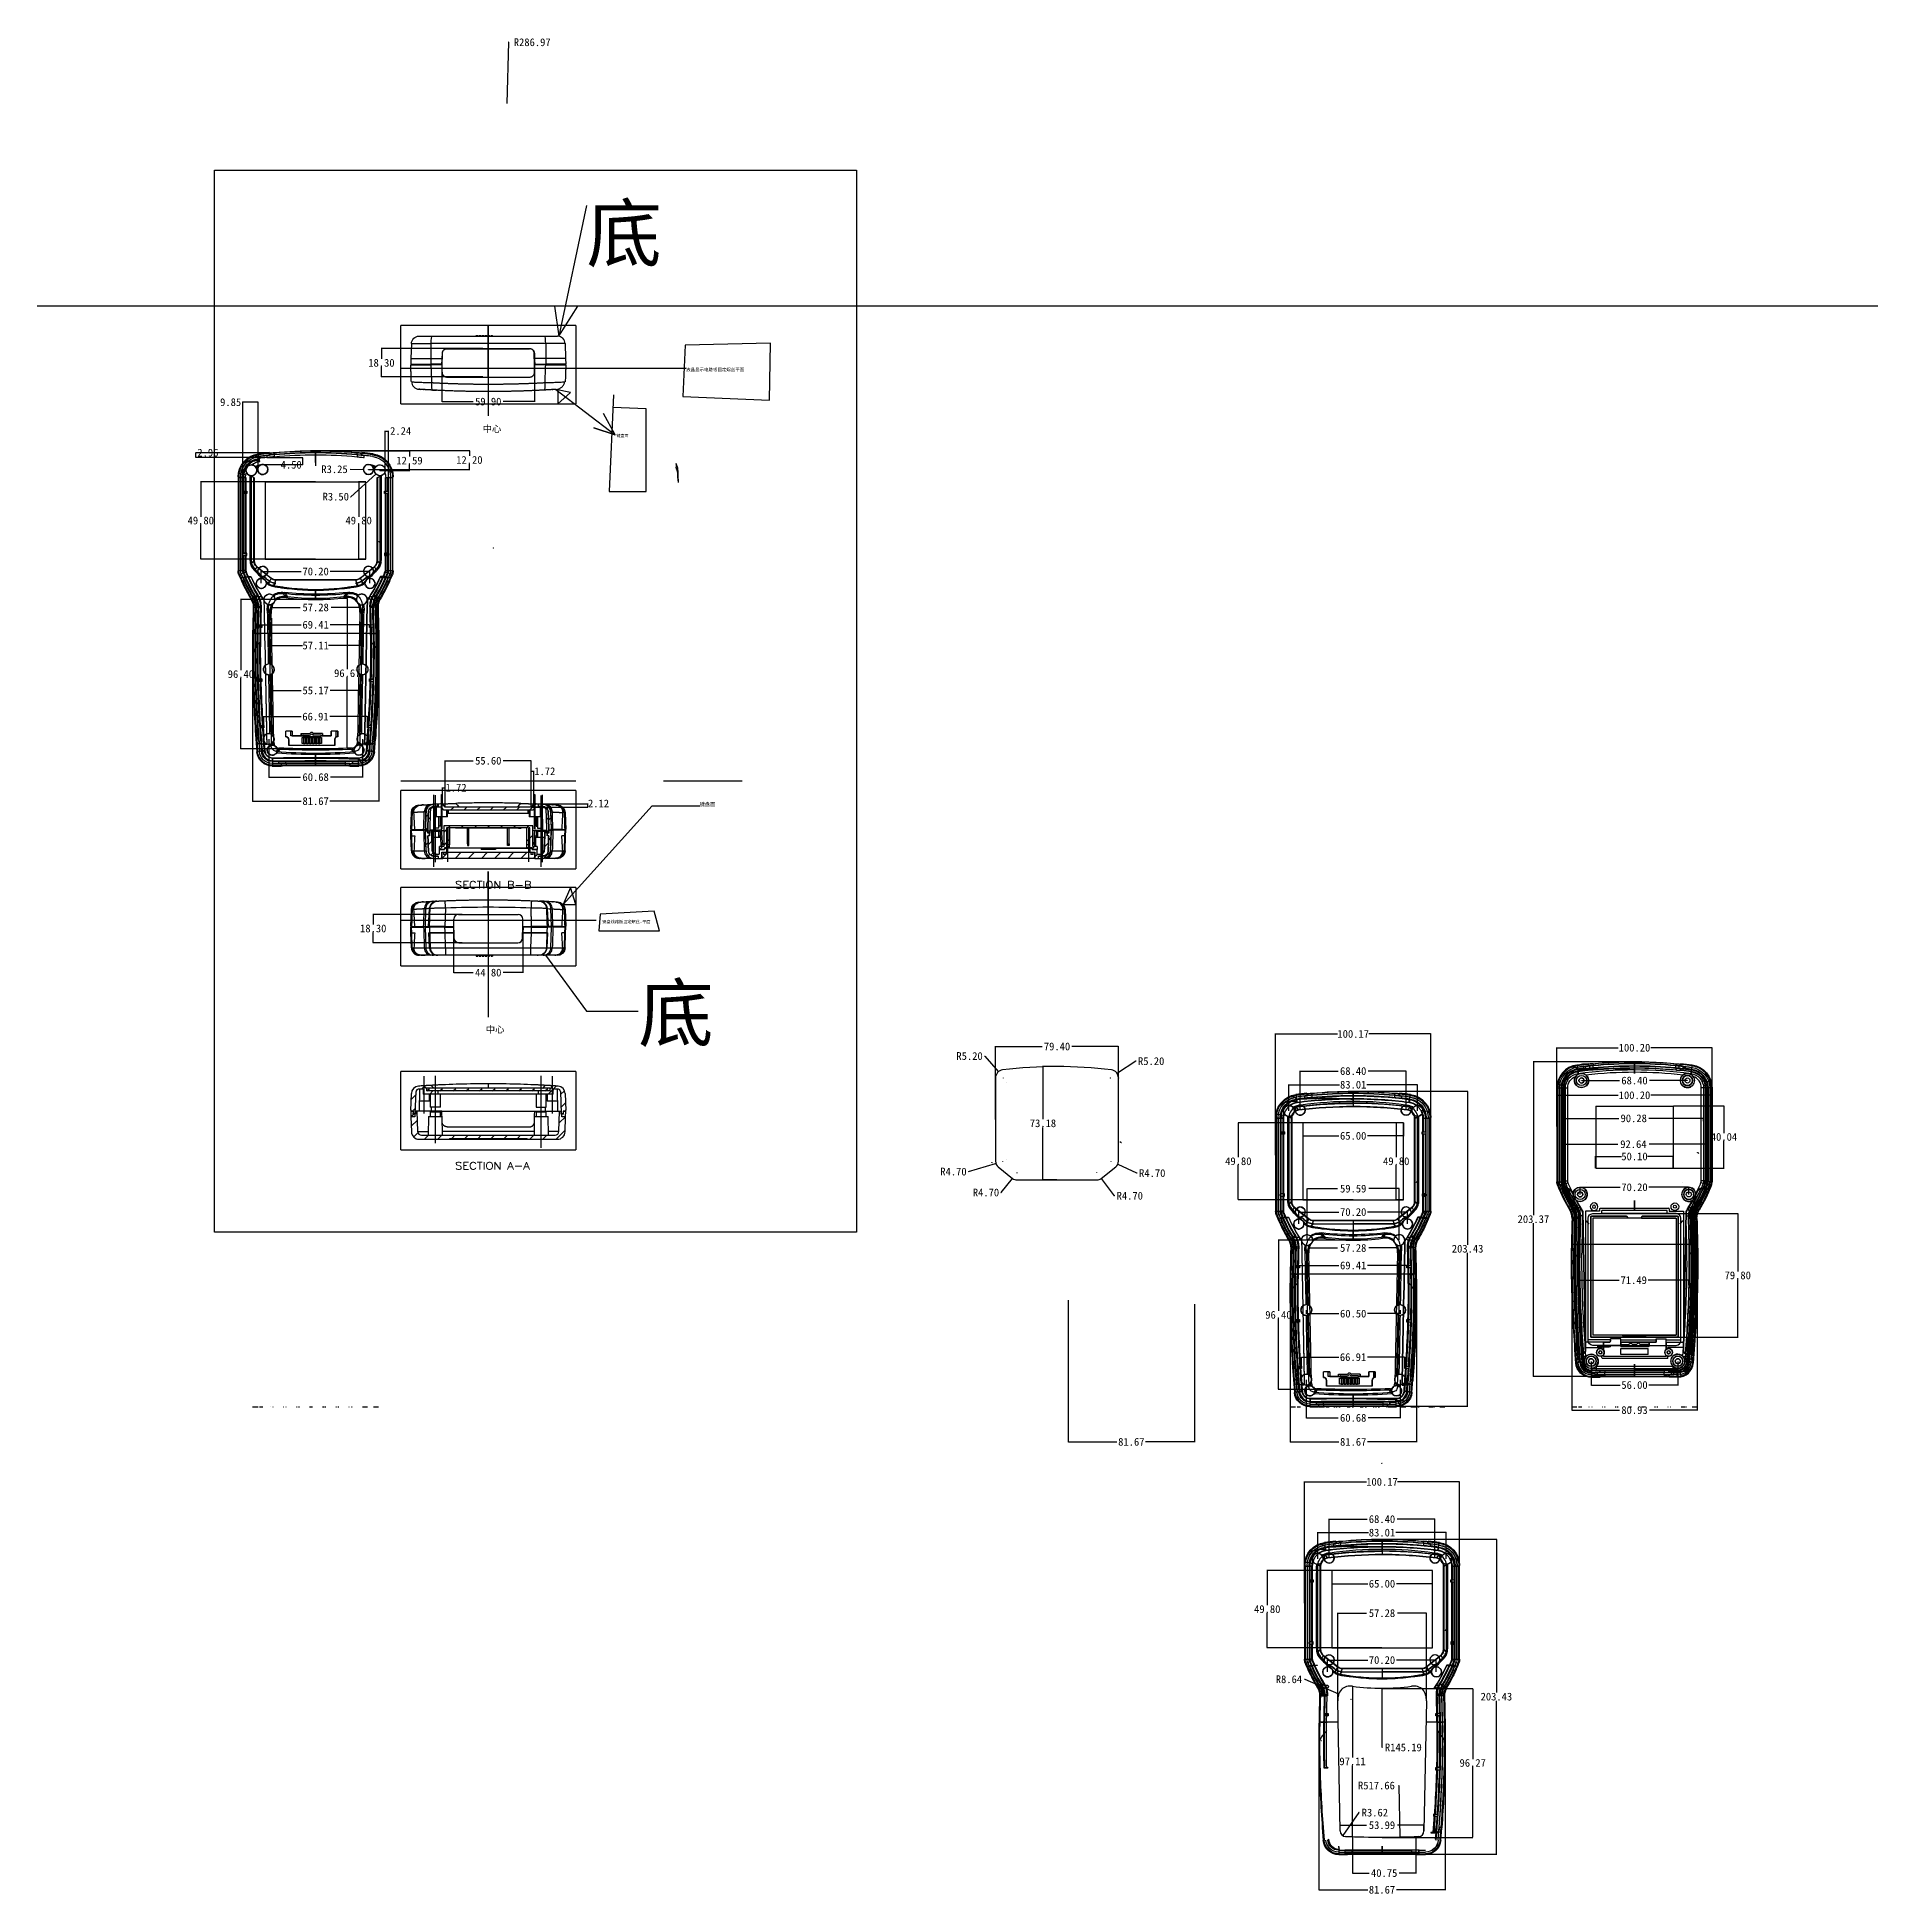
# Model space of a CAD drawing. Header units: inches. Extents: x -850 to 339, y -315 to 884.
import ezdxf
from ezdxf.lldxf.tags import DXFTag

# ---------------------------------------------------------------- set-up
doc = ezdxf.new("R2010")
doc.units = ezdxf.units.IN
doc.header["$MEASUREMENT"] = 0
for name, color, linetype, true_color in [('1', 7, 'Continuous', 0xffffff), ('200', 7, 'Continuous', 0xffffff), ('AUXIL$14', 7, 'Continuous', 0xffffff), ('AUXIL$9', 7, 'Continuous', 0xffffff), ('ORTHO$15', 7, 'Continuous', 0xffffff), ('ORTHO$2', 7, 'Continuous', 0xffffff), ('ORTHO$3', 7, 'Continuous', 0xffffff), ('ORTHO$5', 7, 'Continuous', 0xffffff), ('ORTHO$6', 7, 'Continuous', 0xffffff), ('ORTHO$7', 7, 'Continuous', 0xffffff), ('SX$17', 7, 'Continuous', 0xffffff)]:
    doc.layers.add(name, color=color, linetype=linetype, true_color=true_color)
for name, color, linetype in [('VE001I421$0000000000011', 255, 'Continuous'), ('VE001I422$0000000000011', 255, 'Continuous'), ('VE001I423$0000000000011', 255, 'Continuous'), ('VE001I424$0000000000011', 255, 'Continuous'), ('VE001I425$0000000000011', 255, 'Continuous'), ('VE001I426$0000000000011', 255, 'Continuous'), ('VE001I427$0000000000011', 255, 'Continuous'), ('VE001I428$0000000000011', 255, 'Continuous'), ('VE001I429$0000000000011', 255, 'Continuous'), ('VE001I430$0000000000011', 255, 'Continuous'), ('VE001I431$0000000000011', 255, 'Continuous'), ('VE001I432$0000000000011', 255, 'Continuous'), ('VE001I433$0000000000011', 255, 'Continuous'), ('VE001I434$0000000000011', 255, 'Continuous'), ('VE001I435$0000000000011', 255, 'Continuous'), ('VE001I436$0000000000011', 255, 'Continuous'), ('VE001I437$0000000000011', 255, 'Continuous'), ('VE001I438$0000000000011', 255, 'Continuous'), ('VE001I439$0000000000011', 255, 'Continuous'), ('VE001I440$0000000000011', 255, 'Continuous'), ('VE001I441$0000000000011', 255, 'Continuous'), ('VE001I442$0000000000011', 255, 'Continuous'), ('VE001I443$0000000000011', 255, 'Continuous'), ('VE001I444$0000000000011', 255, 'Continuous'), ('VE001I445$1000000100011', 255, 'Continuous'), ('VE001I446$1000000100011', 255, 'Continuous'), ('VE001I447$1000000100011', 255, 'Continuous'), ('VE001I448$1000000100011', 255, 'Continuous'), ('VE001I449$1000000100011', 255, 'Continuous'), ('VE001I450$1000000100011', 255, 'Continuous'), ('VE001I451$1000000100011', 255, 'Continuous'), ('VE001I452$1000000100011', 255, 'Continuous'), ('VE001I453$1000000100011', 255, 'Continuous'), ('VE001I454$1000000100011', 255, 'Continuous'), ('VE001I455$1000000100011', 255, 'Continuous'), ('VE001I456$1000000100011', 255, 'Continuous'), ('VE200I1$1011000101111', 255, 'Continuous'), ('VE200I10$0000000000011', 255, 'Continuous'), ('VE200I1000$1000000100011', 255, 'Continuous'), ('VE200I1001$1000000100011', 255, 'Continuous'), ('VE200I1002$1100101110011', 255, 'Continuous'), ('VE200I1003$1000000100011', 255, 'Continuous'), ('VE200I1004$1000000100011', 255, 'Continuous'), ('VE200I1005$1000000100011', 255, 'Continuous'), ('VE200I1006$1100111110011', 255, 'Continuous'), ('VE200I1007$1000000100011', 255, 'Continuous'), ('VE200I1008$1100101110011', 255, 'Continuous'), ('VE200I1009$1000000100011', 255, 'Continuous'), ('VE200I1010$1000000100011', 255, 'Continuous'), ('VE200I1011$1000000100011', 255, 'Continuous'), ('VE200I1012$0000000000011', 255, 'Continuous'), ('VE200I1013$0000000000011', 255, 'Continuous'), ('VE200I1014$0000000000011', 255, 'Continuous'), ('VE200I1015$0000000000011', 255, 'Continuous'), ('VE200I1016$0000000000011', 255, 'Continuous'), ('VE200I1017$0000000000011', 255, 'Continuous'), ('VE200I1018$0000000000011', 255, 'Continuous'), ('VE200I1019$0000000000011', 255, 'Continuous'), ('VE200I1020$0000000000011', 255, 'Continuous'), ('VE200I1021$0000000000011', 255, 'Continuous'), ('VE200I1022$0000000000011', 255, 'Continuous'), ('VE200I1023$0000000000011', 255, 'Continuous'), ('VE200I1024$0000000000011', 255, 'Continuous'), ('VE200I1025$1000000100011', 255, 'Continuous'), ('VE200I1026$0000000000011', 255, 'Continuous'), ('VE200I1027$0000000000011', 255, 'Continuous'), ('VE200I1028$1000000100011', 255, 'Continuous'), ('VE200I1029$1000000100011', 255, 'Continuous'), ('VE200I1030$0000000000011', 255, 'Continuous'), ('VE200I1031$0000000000011', 255, 'Continuous'), ('VE200I1032$1000000100011', 255, 'Continuous'), ('VE200I1033$0000000000011', 255, 'Continuous'), ('VE200I1034$0000000000011', 255, 'Continuous'), ('VE200I1035$0000000000011', 255, 'Continuous'), ('VE200I1036$0000000000011', 255, 'Continuous'), ('VE200I1037$0000000000011', 255, 'Continuous'), ('VE200I1038$1000000100011', 255, 'Continuous'), ('VE200I1039$0000000000011', 255, 'Continuous'), ('VE200I1040$0000000000011', 255, 'Continuous'), ('VE200I1041$0000000000011', 255, 'Continuous'), ('VE200I1042$0000000000011', 255, 'Continuous'), ('VE200I1043$0000000000011', 255, 'Continuous'), ('VE200I1044$0000000000011', 255, 'Continuous'), ('VE200I1045$0000000000011', 255, 'Continuous'), ('VE200I1046$0000000000011', 255, 'Continuous'), ('VE200I1047$0000000000011', 255, 'Continuous'), ('VE200I1048$0000000000011', 255, 'Continuous'), ('VE200I1049$0000000000011', 255, 'Continuous'), ('VE200I1050$0000000000011', 255, 'Continuous'), ('VE200I1051$0000000000011', 255, 'Continuous'), ('VE200I1052$0000000000011', 255, 'Continuous'), ('VE200I1053$0000000000011', 255, 'Continuous'), ('VE200I1054$0000000000011', 255, 'Continuous'), ('VE200I1055$0000000000011', 255, 'Continuous'), ('VE200I1056$0000000000011', 255, 'Continuous'), ('VE200I1057$0000000000011', 255, 'Continuous'), ('VE200I1058$0000000000011', 255, 'Continuous'), ('VE200I1059$0000000000011', 255, 'Continuous'), ('VE200I1060$0000000000011', 255, 'Continuous'), ('VE200I1061$0000000000011', 255, 'Continuous'), ('VE200I1062$0000000000011', 255, 'Continuous'), ('VE200I1063$0000000000011', 255, 'Continuous'), ('VE200I1064$0000000000011', 255, 'Continuous'), ('VE200I1065$0000000000011', 255, 'Continuous'), ('VE200I1066$0000000000011', 255, 'Continuous'), ('VE200I1067$0000000000011', 255, 'Continuous'), ('VE200I1068$0000000000011', 255, 'Continuous'), ('VE200I1069$0000000000011', 255, 'Continuous'), ('VE200I1070$0000000000011', 255, 'Continuous'), ('VE200I1071$0000000000111', 255, 'Continuous'), ('VE200I1072$0000000000011', 255, 'Continuous'), ('VE200I1073$0000000000011', 255, 'Continuous'), ('VE200I1074$0000000000011', 255, 'Continuous'), ('VE200I1075$0000000000111', 255, 'Continuous'), ('VE200I1076$0000000000111', 255, 'Continuous'), ('VE200I1077$0000000000011', 255, 'Continuous'), ('VE200I1078$0000000000111', 255, 'Continuous'), ('VE200I1079$0000000000111', 255, 'Continuous'), ('VE200I1080$0000000000011', 255, 'Continuous'), ('VE200I1081$0000000000011', 255, 'Continuous'), ('VE200I1082$0000000000011', 255, 'Continuous'), ('VE200I1083$0000000000011', 255, 'Continuous'), ('VE200I1084$0000000000011', 255, 'Continuous'), ('VE200I1085$0000000000011', 255, 'Continuous'), ('VE200I1086$0000000000011', 255, 'Continuous'), ('VE200I1087$0000000000011', 255, 'Continuous'), ('VE200I1088$0000000000011', 255, 'Continuous'), ('VE200I1089$0000000000011', 255, 'Continuous'), ('VE200I1090$0000000000011', 255, 'Continuous'), ('VE200I1091$0000000000011', 255, 'Continuous'), ('VE200I1092$1110100111011', 255, 'Continuous'), ('VE200I1093$1011000101011', 255, 'Continuous'), ('VE200I1094$1110101111111', 255, 'Continuous'), ('VE200I1095$1110101111111', 255, 'Continuous'), ('VE200I1096$1011000101111', 255, 'Continuous'), ('VE200I1097$1100101110011', 255, 'Continuous'), ('VE200I1098$1011000101111', 255, 'Continuous'), ('VE200I1099$1100111110011', 255, 'Continuous'), ('VE200I11$0000000000011', 255, 'Continuous'), ('VE200I1100$1001000100011', 255, 'Continuous'), ('VE200I1101$1001011110011', 255, 'Continuous'), ('VE200I1102$0000000000011', 255, 'Continuous'), ('VE200I1103$0000000000011', 255, 'Continuous'), ('VE200I1104$0000000000011', 255, 'Continuous'), ('VE200I1105$0000000000011', 255, 'Continuous'), ('VE200I1106$0000000000011', 255, 'Continuous'), ('VE200I1107$0000000000011', 255, 'Continuous'), ('VE200I1108$0000000000011', 255, 'Continuous'), ('VE200I1109$0000000000011', 255, 'Continuous'), ('VE200I1110$0000000000011', 255, 'Continuous'), ('VE200I1111$0000000000011', 255, 'Continuous'), ('VE200I1112$0110101011111', 255, 'Continuous'), ('VE200I1113$0100101010011', 255, 'Continuous'), ('VE200I1114$0100111010011', 255, 'Continuous'), ('VE200I1115$0000000000011', 255, 'Continuous'), ('VE200I1116$0000000000011', 255, 'Continuous'), ('VE200I1117$0100111010011', 255, 'Continuous'), ('VE200I1118$0100101010011', 255, 'Continuous'), ('VE200I1119$0100111010011', 255, 'Continuous'), ('VE200I1120$0000000000011', 255, 'Continuous'), ('VE200I1121$0010000001011', 255, 'Continuous'), ('VE200I1122$0110100001011', 255, 'Continuous'), ('VE200I1123$0000000000011', 255, 'Continuous'), ('VE200I1124$0000000000011', 255, 'Continuous'), ('VE200I1125$0001010000011', 255, 'Continuous'), ('VE200I1126$0001000000011', 255, 'Continuous'), ('VE200I1127$0011000001111', 255, 'Continuous'), ('VE200I1128$0000000000011', 255, 'Continuous'), ('VE200I1129$0000000000011', 255, 'Continuous'), ('VE200I1130$0000000000011', 255, 'Continuous'), ('VE200I1131$0000000000011', 255, 'Continuous'), ('VE200I1132$0000000000011', 255, 'Continuous'), ('VE200I1133$0000000000011', 255, 'Continuous'), ('VE200I1134$0000000000011', 255, 'Continuous'), ('VE200I1135$0000000000011', 255, 'Continuous'), ('VE200I1136$0000000000011', 255, 'Continuous'), ('VE200I1137$0000000000011', 255, 'Continuous'), ('VE200I1138$0000000000011', 255, 'Continuous'), ('VE200I1139$0000000000011', 255, 'Continuous'), ('VE200I1140$0000000000011', 255, 'Continuous'), ('VE200I1141$0000000000011', 255, 'Continuous'), ('VE200I1142$0000000000011', 255, 'Continuous'), ('VE200I1143$0000000000011', 255, 'Continuous'), ('VE200I1144$0000000000011', 255, 'Continuous'), ('VE200I1145$0000000000011', 255, 'Continuous'), ('VE200I1146$0000000000011', 255, 'Continuous'), ('VE200I1147$0000000000011', 255, 'Continuous'), ('VE200I1148$0000000000111', 255, 'Continuous'), ('VE200I1149$0000000000011', 255, 'Continuous'), ('VE200I1150$0000000000011', 255, 'Continuous'), ('VE200I1151$0000000000011', 255, 'Continuous'), ('VE200I1152$0000000000011', 255, 'Continuous'), ('VE200I1153$0000000000011', 255, 'Continuous'), ('VE200I1154$0000000000111', 255, 'Continuous'), ('VE200I1155$0000000000011', 255, 'Continuous'), ('VE200I1156$0000000000011', 255, 'Continuous'), ('VE200I1157$0000000000011', 255, 'Continuous'), ('VE200I1158$0000000000111', 255, 'Continuous'), ('VE200I1159$0000000000011', 255, 'Continuous'), ('VE200I1160$0000000000011', 255, 'Continuous'), ('VE200I1161$0000000000011', 255, 'Continuous'), ('VE200I1162$0000000000011', 255, 'Continuous'), ('VE200I1163$0000000000011', 255, 'Continuous'), ('VE200I1164$0000000000011', 255, 'Continuous'), ('VE200I1165$0000000000011', 255, 'Continuous'), ('VE200I1166$0000000000011', 255, 'Continuous'), ('VE200I1167$0000000000011', 255, 'Continuous'), ('VE200I1168$0000000000011', 255, 'Continuous'), ('VE200I1169$0000000000011', 255, 'Continuous'), ('VE200I1170$0000000000011', 255, 'Continuous'), ('VE200I1171$0000000000011', 255, 'Continuous'), ('VE200I1172$0000000000011', 255, 'Continuous'), ('VE200I1173$0000000000011', 255, 'Continuous'), ('VE200I1174$0000000000011', 255, 'Continuous'), ('VE200I1175$0000000000011', 255, 'Continuous'), ('VE200I1176$0000000000011', 255, 'Continuous'), ('VE200I1177$0000000000011', 255, 'Continuous'), ('VE200I1178$0000000000011', 255, 'Continuous'), ('VE200I1179$0000000000011', 255, 'Continuous'), ('VE200I1180$0000000000011', 255, 'Continuous'), ('VE200I1181$0000000000011', 255, 'Continuous'), ('VE200I1182$0000000000111', 255, 'Continuous'), ('VE200I1183$0000000000011', 255, 'Continuous'), ('VE200I1184$0000000000011', 255, 'Continuous'), ('VE200I1185$0000000000111', 255, 'Continuous'), ('VE200I1186$0000000000011', 255, 'Continuous'), ('VE200I1187$0000000000111', 255, 'Continuous'), ('VE200I1188$0000000000011', 255, 'Continuous'), ('VE200I1189$0000000000011', 255, 'Continuous'), ('VE200I1190$0100111010011', 255, 'Continuous'), ('VE200I1191$0100111010011', 255, 'Continuous'), ('VE200I1192$0000000000011', 255, 'Continuous'), ('VE200I1193$0000001010011', 255, 'Continuous'), ('VE200I1194$0000000000011', 255, 'Continuous'), ('VE200I1195$0000000000011', 255, 'Continuous'), ('VE200I1196$0000001010011', 255, 'Continuous'), ('VE200I1197$0000001010011', 255, 'Continuous'), ('VE200I1198$1001011110011', 255, 'Continuous'), ('VE200I1199$0000000000011', 255, 'Continuous'), ('VE200I12$0000000000011', 255, 'Continuous'), ('VE200I1200$1101111110011', 255, 'Continuous'), ('VE200I1201$0000000000011', 255, 'Continuous'), ('VE200I1202$1100111110011', 255, 'Continuous'), ('VE200I1203$0000000000011', 255, 'Continuous'), ('VE200I1204$0000000000011', 255, 'Continuous'), ('VE200I1205$1100111110011', 255, 'Continuous'), ('VE200I1206$0100101010011', 255, 'Continuous'), ('VE200I1207$0101111010011', 255, 'Continuous'), ('VE200I1208$0001011010011', 255, 'Continuous'), ('VE200I1209$0001011000011', 255, 'Continuous'), ('VE200I1210$0001011000011', 255, 'Continuous'), ('VE200I1211$0000000000011', 255, 'Continuous'), ('VE200I1212$0100101010011', 255, 'Continuous'), ('VE200I1213$0001011000011', 255, 'Continuous'), ('VE200I1214$0000000000011', 255, 'Continuous'), ('VE200I1215$0000000000011', 255, 'Continuous'), ('VE200I1216$0110101011111', 255, 'Continuous'), ('VE200I1217$0100101010011', 255, 'Continuous'), ('VE200I1218$0100111010011', 255, 'Continuous'), ('VE200I1219$0001000000011', 255, 'Continuous'), ('VE200I1220$0000000000011', 255, 'Continuous'), ('VE200I1221$0001011010011', 255, 'Continuous'), ('VE200I1222$0100101010011', 255, 'Continuous'), ('VE200I1223$0000000000011', 255, 'Continuous'), ('VE200I1224$0011000001111', 255, 'Continuous'), ('VE200I1225$0111100001111', 255, 'Continuous'), ('VE200I1226$0110101011111', 255, 'Continuous'), ('VE200I1227$0101111010011', 255, 'Continuous'), ('VE200I1228$0100101010011', 255, 'Continuous'), ('VE200I1229$0100101010011', 255, 'Continuous'), ('VE200I1230$0001011010011', 255, 'Continuous'), ('VE200I1231$0001000000011', 255, 'Continuous'), ('VE200I1232$0001000000011', 255, 'Continuous'), ('VE200I1233$0001000000011', 255, 'Continuous'), ('VE200I1234$0001000000011', 255, 'Continuous'), ('VE200I1235$0011000001111', 255, 'Continuous'), ('VE200I1236$0001000000011', 255, 'Continuous'), ('VE200I1237$0100111010011', 255, 'Continuous'), ('VE200I1238$0000000000011', 255, 'Continuous'), ('VE200I1239$0010000001011', 255, 'Continuous'), ('VE200I1240$0110100011011', 255, 'Continuous'), ('VE200I1241$0110100011011', 255, 'Continuous'), ('VE200I1242$0000000000011', 255, 'Continuous'), ('VE200I1243$1011000101011', 255, 'Continuous'), ('VE200I1244$0000000000011', 255, 'Continuous'), ('VE200I1245$0000000000011', 255, 'Continuous'), ('VE200I1246$0000000000011', 255, 'Continuous'), ('VE200I1247$0000000000011', 255, 'Continuous'), ('VE200I1248$0000000000011', 255, 'Continuous'), ('VE200I1249$0000000000011', 255, 'Continuous'), ('VE200I1250$0000000000011', 255, 'Continuous'), ('VE200I1251$0000000000011', 255, 'Continuous'), ('VE200I1252$0000000000011', 255, 'Continuous'), ('VE200I1253$0010000001011', 255, 'Continuous'), ('VE200I1254$0110101011011', 255, 'Continuous'), ('VE200I1255$0110101011011', 255, 'Continuous'), ('VE200I1256$0000000000011', 255, 'Continuous'), ('VE200I1257$0000000000011', 255, 'Continuous'), ('VE200I1258$0001000000011', 255, 'Continuous'), ('VE200I1259$0011000001011', 255, 'Continuous'), ('VE200I1260$0110101011011', 255, 'Continuous'), ('VE200I1261$0100101010011', 255, 'Continuous'), ('VE200I1262$0000000000011', 255, 'Continuous'), ('VE200I1263$0011000001011', 255, 'Continuous'), ('VE200I1264$0000000000011', 255, 'Continuous'), ('VE200I1265$0000000000011', 255, 'Continuous'), ('VE200I1266$0000000000011', 255, 'Continuous'), ('VE200I1267$0100100010011', 255, 'Continuous'), ('VE200I1268$0100101010011', 255, 'Continuous'), ('VE200I1269$0001001010011', 255, 'Continuous'), ('VE200I1270$0000000000011', 255, 'Continuous'), ('VE200I1271$0100100010011', 255, 'Continuous'), ('VE200I1272$0000001010011', 255, 'Continuous'), ('VE200I1273$0100101010011', 255, 'Continuous'), ('VE200I1274$0000000000011', 255, 'Continuous'), ('VE200I1275$0010000001011', 255, 'Continuous'), ('VE200I1276$0001000000011', 255, 'Continuous'), ('VE200I1277$0000000000011', 255, 'Continuous'), ('VE200I1278$0001000000011', 255, 'Continuous'), ('VE200I1279$0011000001011', 255, 'Continuous'), ('VE200I1280$0001000000011', 255, 'Continuous'), ('VE200I1281$0000000000011', 255, 'Continuous'), ('VE200I1282$0001000000011', 255, 'Continuous'), ('VE200I1283$0001001010011', 255, 'Continuous'), ('VE200I1284$0001000000011', 255, 'Continuous'), ('VE200I1285$0011000001011', 255, 'Continuous'), ('VE200I1286$0001000000011', 255, 'Continuous'), ('VE200I1287$0001000000011', 255, 'Continuous'), ('VE200I1288$0100101010011', 255, 'Continuous'), ('VE200I1289$0000000000011', 255, 'Continuous'), ('VE200I1290$0100101010011', 255, 'Continuous'), ('VE200I1291$0100101010011', 255, 'Continuous'), ('VE200I1292$0100101010011', 255, 'Continuous'), ('VE200I1293$0100100010011', 255, 'Continuous'), ('VE200I1294$1000000100011', 255, 'Continuous'), ('VE200I1295$0000000000011', 255, 'Continuous'), ('VE200I1296$0000000000011', 255, 'Continuous'), ('VE200I1297$1000000100011', 255, 'Continuous'), ('VE200I1298$1000000100011', 255, 'Continuous'), ('VE200I1299$1000000100011', 255, 'Continuous'), ('VE200I13$1011000101111', 255, 'Continuous'), ('VE200I1300$1000000100011', 255, 'Continuous'), ('VE200I1301$1000000100011', 255, 'Continuous'), ('VE200I1302$0010000001011', 255, 'Continuous'), ('VE200I1303$1000000100011', 255, 'Continuous'), ('VE200I1304$0010000001011', 255, 'Continuous'), ('VE200I1305$1110101111011', 255, 'Continuous'), ('VE200I1306$1000001110011', 255, 'Continuous'), ('VE200I1307$0110101011011', 255, 'Continuous'), ('VE200I1308$0000001010011', 255, 'Continuous'), ('VE200I1309$0000000000011', 255, 'Continuous'), ('VE200I1310$0000000000011', 255, 'Continuous'), ('VE200I1311$0000000000011', 255, 'Continuous'), ('VE200I1312$0000000000011', 255, 'Continuous'), ('VE200I1313$0000000000011', 255, 'Continuous'), ('VE200I1314$0000000000011', 255, 'Continuous'), ('VE200I1315$1000000100011', 255, 'Continuous'), ('VE200I1316$0110101011111', 255, 'Continuous'), ('VE200I1317$0000000000011', 255, 'Continuous'), ('VE200I1318$1110101111111', 255, 'Continuous'), ('VE200I1319$0000001000011', 255, 'Continuous'), ('VE200I1320$0000000000011', 255, 'Continuous'), ('VE200I1321$0010000001011', 255, 'Continuous'), ('VE200I1322$0000000000011', 255, 'Continuous'), ('VE200I1323$0000000000011', 255, 'Continuous'), ('VE200I1324$0000000000011', 255, 'Continuous'), ('VE200I1325$0011000001011', 255, 'Continuous'), ('VE200I1326$0000000000011', 255, 'Continuous'), ('VE200I1327$0011000001011', 255, 'Continuous'), ('VE200I1328$1000000100011', 255, 'Continuous'), ('VE200I1329$1011000101011', 255, 'Continuous'), ('VE200I1330$1011000101111', 255, 'Continuous'), ('VE200I1331$0000000000011', 255, 'Continuous'), ('VE200I1332$0011000001111', 255, 'Continuous'), ('VE200I1333$0000000000011', 255, 'Continuous'), ('VE200I1334$0000000000011', 255, 'Continuous'), ('VE200I1335$0000000000011', 255, 'Continuous'), ('VE200I1336$0000000000011', 255, 'Continuous'), ('VE200I1337$0000000000011', 255, 'Continuous'), ('VE200I1338$0000000000011', 255, 'Continuous'), ('VE200I1339$0000000000011', 255, 'Continuous'), ('VE200I1340$0000000000011', 255, 'Continuous'), ('VE200I1341$0000000000011', 255, 'Continuous'), ('VE200I1342$0000000000011', 255, 'Continuous'), ('VE200I1343$0000000000011', 255, 'Continuous'), ('VE200I1344$0000000000011', 255, 'Continuous'), ('VE200I1345$0000000000011', 255, 'Continuous'), ('VE200I1346$0000000000011', 255, 'Continuous'), ('VE200I1347$0000000000011', 255, 'Continuous'), ('VE200I1348$0000000000011', 255, 'Continuous'), ('VE200I1349$0000000000011', 255, 'Continuous'), ('VE200I1350$0000000000011', 255, 'Continuous'), ('VE200I1351$0000000000011', 255, 'Continuous'), ('VE200I1352$0000000000111', 255, 'Continuous'), ('VE200I1353$0000000000111', 255, 'Continuous'), ('VE200I1354$0000000000011', 255, 'Continuous'), ('VE200I1355$0000000000011', 255, 'Continuous'), ('VE200I1356$0000000000011', 255, 'Continuous'), ('VE200I1357$0000000000011', 255, 'Continuous'), ('VE200I1358$0000000000011', 255, 'Continuous'), ('VE200I1359$0000000000011', 255, 'Continuous'), ('VE200I1360$0000000000011', 255, 'Continuous'), ('VE200I1361$0000000000011', 255, 'Continuous'), ('VE200I1362$0000000000011', 255, 'Continuous'), ('VE200I1363$0000000000011', 255, 'Continuous'), ('VE200I1364$0000000000011', 255, 'Continuous'), ('VE200I1365$0000000000011', 255, 'Continuous'), ('VE200I1366$0000000000011', 255, 'Continuous'), ('VE200I1367$0000000000011', 255, 'Continuous'), ('VE200I1368$0000000000011', 255, 'Continuous'), ('VE200I1369$0000000000011', 255, 'Continuous'), ('VE200I1370$0000000000011', 255, 'Continuous'), ('VE200I1371$0000000000011', 255, 'Continuous'), ('VE200I1372$0000000000011', 255, 'Continuous'), ('VE200I1373$0000000000011', 255, 'Continuous'), ('VE200I1374$0000000000011', 255, 'Continuous'), ('VE200I1375$0000000000011', 255, 'Continuous'), ('VE200I1376$0000000000111', 255, 'Continuous'), ('VE200I1377$0000000000011', 255, 'Continuous'), ('VE200I1378$0000000000111', 255, 'Continuous'), ('VE200I1379$0000000000011', 255, 'Continuous'), ('VE200I1380$0000000000011', 255, 'Continuous'), ('VE200I1381$0000000000011', 255, 'Continuous'), ('VE200I1382$0000000000011', 255, 'Continuous'), ('VE200I1383$0000000000011', 255, 'Continuous'), ('VE200I1384$0000000000111', 255, 'Continuous'), ('VE200I1385$0000000000011', 255, 'Continuous'), ('VE200I1386$0000000000011', 255, 'Continuous'), ('VE200I1387$0000000000011', 255, 'Continuous'), ('VE200I1388$0000000000011', 255, 'Continuous'), ('VE200I1389$0000000000011', 255, 'Continuous'), ('VE200I1390$0000000000011', 255, 'Continuous'), ('VE200I1391$0000000000011', 255, 'Continuous'), ('VE200I1392$0000000000011', 255, 'Continuous'), ('VE200I1393$0000000000011', 255, 'Continuous'), ('VE200I1394$0000000000011', 255, 'Continuous'), ('VE200I1395$0000000000011', 255, 'Continuous'), ('VE200I1396$0000000000011', 255, 'Continuous'), ('VE200I1397$0000000000011', 255, 'Continuous'), ('VE200I1398$0000000000011', 255, 'Continuous'), ('VE200I1399$0000000000011', 255, 'Continuous'), ('VE200I14$1011000101111', 255, 'Continuous'), ('VE200I1400$0000000000011', 255, 'Continuous'), ('VE200I1401$0000000000011', 255, 'Continuous'), ('VE200I1402$0000000000011', 255, 'Continuous'), ('VE200I1403$0000000000011', 255, 'Continuous'), ('VE200I1404$0000000000011', 255, 'Continuous'), ('VE200I1405$0000000000011', 255, 'Continuous'), ('VE200I1406$0000000000011', 255, 'Continuous'), ('VE200I1407$0000000000011', 255, 'Continuous'), ('VE200I1408$0000000000011', 255, 'Continuous'), ('VE200I1409$0000000000011', 255, 'Continuous'), ('VE200I1410$0000000000011', 255, 'Continuous'), ('VE200I1411$0000000000011', 255, 'Continuous'), ('VE200I1412$0000000000011', 255, 'Continuous'), ('VE200I1413$0000000000011', 255, 'Continuous'), ('VE200I1414$0000000000011', 255, 'Continuous'), ('VE200I1415$0000000000011', 255, 'Continuous'), ('VE200I1416$0000000000011', 255, 'Continuous'), ('VE200I1417$0000000000011', 255, 'Continuous'), ('VE200I1418$0000000000011', 255, 'Continuous'), ('VE200I1419$0000000000011', 255, 'Continuous'), ('VE200I1420$0000000000011', 255, 'Continuous'), ('VE200I1421$0000000000011', 255, 'Continuous'), ('VE200I1422$0000000000011', 255, 'Continuous'), ('VE200I1423$0000000000011', 255, 'Continuous'), ('VE200I1424$0000000000011', 255, 'Continuous'), ('VE200I1425$0000000000011', 255, 'Continuous'), ('VE200I1426$0000000000011', 255, 'Continuous'), ('VE200I1427$0000000000011', 255, 'Continuous'), ('VE200I1428$0000000000011', 255, 'Continuous'), ('VE200I1429$0000000000011', 255, 'Continuous'), ('VE200I1430$0000000000011', 255, 'Continuous'), ('VE200I1431$0000000000011', 255, 'Continuous'), ('VE200I1432$0000000000011', 255, 'Continuous'), ('VE200I1433$0000000000011', 255, 'Continuous'), ('VE200I1434$0000000000011', 255, 'Continuous'), ('VE200I1435$0000000000011', 255, 'Continuous'), ('VE200I1436$0000000000011', 255, 'Continuous'), ('VE200I1437$0000000000011', 255, 'Continuous'), ('VE200I1438$0000000000011', 255, 'Continuous'), ('VE200I1439$0000000000011', 255, 'Continuous'), ('VE200I1440$0000000000011', 255, 'Continuous'), ('VE200I1441$0000000000011', 255, 'Continuous'), ('VE200I1442$0000000000011', 255, 'Continuous'), ('VE200I1443$0000000000011', 255, 'Continuous'), ('VE200I1444$0000000000011', 255, 'Continuous'), ('VE200I15$1011000101111', 255, 'Continuous'), ('VE200I16$1011000101111', 255, 'Continuous'), ('VE200I17$1011000101011', 255, 'Continuous'), ('VE200I18$1001000100011', 255, 'Continuous'), ('VE200I19$1011000101011', 255, 'Continuous'), ('VE200I2$1011010101111', 255, 'Continuous'), ('VE200I20$1001000100011', 255, 'Continuous'), ('VE200I21$1011000101111', 255, 'Continuous'), ('VE200I22$0011000001011', 255, 'Continuous'), ('VE200I23$0000000000011', 255, 'Continuous'), ('VE200I24$0001000000011', 255, 'Continuous'), ('VE200I25$0011000001111', 255, 'Continuous'), ('VE200I26$0011000001111', 255, 'Continuous'), ('VE200I27$0011000001111', 255, 'Continuous'), ('VE200I28$1011000101111', 255, 'Continuous'), ('VE200I29$1011000101111', 255, 'Continuous'), ('VE200I3$1011010101011', 255, 'Continuous'), ('VE200I30$1001000100011', 255, 'Continuous'), ('VE200I31$0000000000011', 255, 'Continuous'), ('VE200I32$0000000000011', 255, 'Continuous'), ('VE200I33$0000000000011', 255, 'Continuous'), ('VE200I34$0000000000011', 255, 'Continuous'), ('VE200I35$0000000000011', 255, 'Continuous'), ('VE200I356$1100101110011', 255, 'Continuous'), ('VE200I357$1100101100011', 255, 'Continuous'), ('VE200I358$1100111110011', 255, 'Continuous'), ('VE200I359$1100111110011', 255, 'Continuous'), ('VE200I36$0000000000011', 255, 'Continuous'), ('VE200I360$1110101111111', 255, 'Continuous'), ('VE200I361$1110101111111', 255, 'Continuous'), ('VE200I362$1110101111011', 255, 'Continuous'), ('VE200I363$0000000000011', 255, 'Continuous'), ('VE200I364$0000000000011', 255, 'Continuous'), ('VE200I365$0000000000011', 255, 'Continuous'), ('VE200I366$0110101011111', 255, 'Continuous'), ('VE200I367$0110101011011', 255, 'Continuous'), ('VE200I368$1110101111011', 255, 'Continuous'), ('VE200I369$1110101111011', 255, 'Continuous'), ('VE200I37$0000000000011', 255, 'Continuous'), ('VE200I370$1100101110011', 255, 'Continuous'), ('VE200I371$1110101111011', 255, 'Continuous'), ('VE200I372$1110111111111', 255, 'Continuous'), ('VE200I373$1110101111111', 255, 'Continuous'), ('VE200I374$1110101111111', 255, 'Continuous'), ('VE200I375$0010000001011', 255, 'Continuous'), ('VE200I376$0000000000011', 255, 'Continuous'), ('VE200I377$1110101111111', 255, 'Continuous'), ('VE200I378$1100101110011', 255, 'Continuous'), ('VE200I379$1110101111111', 255, 'Continuous'), ('VE200I38$0000000000011', 255, 'Continuous'), ('VE200I380$1110101111111', 255, 'Continuous'), ('VE200I381$1110101111111', 255, 'Continuous'), ('VE200I382$0000000000011', 255, 'Continuous'), ('VE200I383$0100101010011', 255, 'Continuous'), ('VE200I384$0110101011111', 255, 'Continuous'), ('VE200I385$0110101011111', 255, 'Continuous'), ('VE200I386$0000000000011', 255, 'Continuous'), ('VE200I387$0000000000011', 255, 'Continuous'), ('VE200I388$0000000000011', 255, 'Continuous'), ('VE200I389$0000000000011', 255, 'Continuous'), ('VE200I39$0000000000011', 255, 'Continuous'), ('VE200I390$0000000000011', 255, 'Continuous'), ('VE200I391$0000000000011', 255, 'Continuous'), ('VE200I392$0110101011011', 255, 'Continuous'), ('VE200I393$0000000000011', 255, 'Continuous'), ('VE200I394$1100101110011', 255, 'Continuous'), ('VE200I395$1110101111111', 255, 'Continuous'), ('VE200I396$0000000000011', 255, 'Continuous'), ('VE200I397$0110101011111', 255, 'Continuous'), ('VE200I398$0000000000011', 255, 'Continuous'), ('VE200I399$0000000000011', 255, 'Continuous'), ('VE200I4$0010000001011', 255, 'Continuous'), ('VE200I40$0000000000011', 255, 'Continuous'), ('VE200I400$0000000000011', 255, 'Continuous'), ('VE200I401$0000000000011', 255, 'Continuous'), ('VE200I402$0000000000011', 255, 'Continuous'), ('VE200I403$0000000000011', 255, 'Continuous'), ('VE200I404$0000000000011', 255, 'Continuous'), ('VE200I405$0000000000011', 255, 'Continuous'), ('VE200I406$0000000000011', 255, 'Continuous'), ('VE200I407$0000000000011', 255, 'Continuous'), ('VE200I408$0000000000011', 255, 'Continuous'), ('VE200I409$0000000000011', 255, 'Continuous'), ('VE200I41$0000000000011', 255, 'Continuous'), ('VE200I410$0000000000011', 255, 'Continuous'), ('VE200I411$0000000000011', 255, 'Continuous'), ('VE200I412$0000000000011', 255, 'Continuous'), ('VE200I413$0000000000011', 255, 'Continuous'), ('VE200I414$0000000000011', 255, 'Continuous'), ('VE200I415$0000000000011', 255, 'Continuous'), ('VE200I416$0000000000011', 255, 'Continuous'), ('VE200I417$0000000000011', 255, 'Continuous'), ('VE200I418$0000000000011', 255, 'Continuous'), ('VE200I419$0000000000011', 255, 'Continuous'), ('VE200I42$0000000000011', 255, 'Continuous'), ('VE200I420$0000000000011', 255, 'Continuous'), ('VE200I43$1001000100011', 255, 'Continuous'), ('VE200I44$1011000101011', 255, 'Continuous'), ('VE200I45$0000000000011', 255, 'Continuous'), ('VE200I457$0000000000011', 255, 'Continuous'), ('VE200I458$0000000000011', 255, 'Continuous'), ('VE200I459$0000000000011', 255, 'Continuous'), ('VE200I46$0000000000011', 255, 'Continuous'), ('VE200I460$0000000000011', 255, 'Continuous'), ('VE200I461$0000000000011', 255, 'Continuous'), ('VE200I462$0000000000011', 255, 'Continuous'), ('VE200I463$0000000000011', 255, 'Continuous'), ('VE200I464$0000000000011', 255, 'Continuous'), ('VE200I465$0000000000011', 255, 'Continuous'), ('VE200I466$0000000000011', 255, 'Continuous'), ('VE200I467$0000000000011', 255, 'Continuous'), ('VE200I468$0000000000011', 255, 'Continuous'), ('VE200I469$0000000000011', 255, 'Continuous'), ('VE200I47$0000000000011', 255, 'Continuous'), ('VE200I470$0000000000011', 255, 'Continuous'), ('VE200I471$0000000000011', 255, 'Continuous'), ('VE200I472$0000000000011', 255, 'Continuous'), ('VE200I473$0000000000011', 255, 'Continuous'), ('VE200I474$0000000000011', 255, 'Continuous'), ('VE200I475$0000000000011', 255, 'Continuous'), ('VE200I476$0000000000011', 255, 'Continuous'), ('VE200I477$0000000000011', 255, 'Continuous'), ('VE200I478$0000000000011', 255, 'Continuous'), ('VE200I479$0000000000011', 255, 'Continuous'), ('VE200I48$0000000000011', 255, 'Continuous'), ('VE200I480$0000000000011', 255, 'Continuous'), ('VE200I481$0000000000011', 255, 'Continuous'), ('VE200I482$0000000000011', 255, 'Continuous'), ('VE200I483$0000000000011', 255, 'Continuous'), ('VE200I484$0000000000011', 255, 'Continuous'), ('VE200I485$0000000000011', 255, 'Continuous'), ('VE200I486$0000000000011', 255, 'Continuous'), ('VE200I487$0000000000011', 255, 'Continuous'), ('VE200I488$0000000000011', 255, 'Continuous'), ('VE200I489$0000000000011', 255, 'Continuous'), ('VE200I49$1011000101111', 255, 'Continuous'), ('VE200I490$0000000000011', 255, 'Continuous'), ('VE200I491$0000000000011', 255, 'Continuous'), ('VE200I492$0000000000011', 255, 'Continuous'), ('VE200I493$0000000000011', 255, 'Continuous'), ('VE200I494$0000000000011', 255, 'Continuous'), ('VE200I495$0000000000011', 255, 'Continuous'), ('VE200I496$0000000000011', 255, 'Continuous'), ('VE200I497$0000000000011', 255, 'Continuous'), ('VE200I498$0000000000011', 255, 'Continuous'), ('VE200I499$0000000000011', 255, 'Continuous'), ('VE200I5$0000000000011', 255, 'Continuous'), ('VE200I50$1001000100011', 255, 'Continuous'), ('VE200I500$0000000000011', 255, 'Continuous'), ('VE200I501$0000000000011', 255, 'Continuous'), ('VE200I502$0000000000011', 255, 'Continuous'), ('VE200I503$0000000000011', 255, 'Continuous'), ('VE200I504$0000000000011', 255, 'Continuous'), ('VE200I505$0000000000011', 255, 'Continuous'), ('VE200I506$0000000000011', 255, 'Continuous'), ('VE200I507$0000000000011', 255, 'Continuous'), ('VE200I508$0000000000011', 255, 'Continuous'), ('VE200I509$0000000000011', 255, 'Continuous'), ('VE200I51$0000000000011', 255, 'Continuous'), ('VE200I510$0000000000011', 255, 'Continuous'), ('VE200I511$0000000000011', 255, 'Continuous'), ('VE200I512$0000000000011', 255, 'Continuous'), ('VE200I513$0000000000011', 255, 'Continuous'), ('VE200I514$0000000000011', 255, 'Continuous'), ('VE200I515$0000000000011', 255, 'Continuous'), ('VE200I516$0000000000011', 255, 'Continuous'), ('VE200I517$0000000000011', 255, 'Continuous'), ('VE200I518$0000000000011', 255, 'Continuous'), ('VE200I519$0000000000011', 255, 'Continuous'), ('VE200I52$0000000000011', 255, 'Continuous'), ('VE200I520$0000000000011', 255, 'Continuous'), ('VE200I521$0000000000011', 255, 'Continuous'), ('VE200I522$0000000000011', 255, 'Continuous'), ('VE200I523$0000000000011', 255, 'Continuous'), ('VE200I524$1000000100011', 255, 'Continuous'), ('VE200I525$1000000100011', 255, 'Continuous'), ('VE200I526$0000000000011', 255, 'Continuous'), ('VE200I527$0000000000011', 255, 'Continuous'), ('VE200I528$0000000000011', 255, 'Continuous'), ('VE200I529$0000000000011', 255, 'Continuous'), ('VE200I53$0000000000011', 255, 'Continuous'), ('VE200I530$1000000100011', 255, 'Continuous'), ('VE200I531$0000000000011', 255, 'Continuous'), ('VE200I532$0000000000011', 255, 'Continuous'), ('VE200I533$0000000000011', 255, 'Continuous'), ('VE200I534$0000000000011', 255, 'Continuous'), ('VE200I535$0000000000011', 255, 'Continuous'), ('VE200I536$0000000000011', 255, 'Continuous'), ('VE200I537$0000000000011', 255, 'Continuous'), ('VE200I538$0000000000011', 255, 'Continuous'), ('VE200I539$0000000000011', 255, 'Continuous'), ('VE200I54$0000000000111', 255, 'Continuous'), ('VE200I540$0000000000011', 255, 'Continuous'), ('VE200I541$0000000000011', 255, 'Continuous'), ('VE200I542$0000000000011', 255, 'Continuous'), ('VE200I543$0000000000011', 255, 'Continuous'), ('VE200I544$0000000000011', 255, 'Continuous'), ('VE200I545$0000000000011', 255, 'Continuous'), ('VE200I546$0000000000011', 255, 'Continuous'), ('VE200I547$0000000000011', 255, 'Continuous'), ('VE200I548$0000000000011', 255, 'Continuous'), ('VE200I549$0000000000011', 255, 'Continuous'), ('VE200I55$0000000000111', 255, 'Continuous'), ('VE200I550$0100100000011', 255, 'Continuous'), ('VE200I551$0000001010011', 255, 'Continuous'), ('VE200I552$0000000000011', 255, 'Continuous'), ('VE200I553$0000000000011', 255, 'Continuous'), ('VE200I554$0000000000111', 255, 'Continuous'), ('VE200I555$0000000000111', 255, 'Continuous'), ('VE200I556$0000000000011', 255, 'Continuous'), ('VE200I557$0000000000011', 255, 'Continuous'), ('VE200I558$0000000000011', 255, 'Continuous'), ('VE200I559$0000000000011', 255, 'Continuous'), ('VE200I56$0000000000011', 255, 'Continuous'), ('VE200I560$0000000000011', 255, 'Continuous'), ('VE200I561$0000000000011', 255, 'Continuous'), ('VE200I562$0000000000011', 255, 'Continuous'), ('VE200I563$0000000000011', 255, 'Continuous'), ('VE200I564$0000000000011', 255, 'Continuous'), ('VE200I565$0000000000011', 255, 'Continuous'), ('VE200I566$0000000000011', 255, 'Continuous'), ('VE200I567$0000000000011', 255, 'Continuous'), ('VE200I568$0000000000011', 255, 'Continuous'), ('VE200I569$0000000000011', 255, 'Continuous'), ('VE200I57$0000000000011', 255, 'Continuous'), ('VE200I570$0000000000111', 255, 'Continuous'), ('VE200I571$0000000000111', 255, 'Continuous'), ('VE200I572$0000000000011', 255, 'Continuous'), ('VE200I573$0000000000011', 255, 'Continuous'), ('VE200I574$0000000000011', 255, 'Continuous'), ('VE200I575$0001000000011', 255, 'Continuous'), ('VE200I576$0000000000011', 255, 'Continuous'), ('VE200I577$0000000000011', 255, 'Continuous'), ('VE200I578$0000000000011', 255, 'Continuous'), ('VE200I579$0000000000011', 255, 'Continuous'), ('VE200I58$0000000000011', 255, 'Continuous'), ('VE200I580$0000000000011', 255, 'Continuous'), ('VE200I581$0000000000011', 255, 'Continuous'), ('VE200I582$0000000000011', 255, 'Continuous'), ('VE200I583$0000000000111', 255, 'Continuous'), ('VE200I584$0000000000111', 255, 'Continuous'), ('VE200I585$0000000000011', 255, 'Continuous'), ('VE200I586$0000000000011', 255, 'Continuous'), ('VE200I587$0000000000011', 255, 'Continuous'), ('VE200I588$0000000000011', 255, 'Continuous'), ('VE200I589$0000000000011', 255, 'Continuous'), ('VE200I59$0000000000011', 255, 'Continuous'), ('VE200I590$0000000000011', 255, 'Continuous'), ('VE200I591$0000000000111', 255, 'Continuous'), ('VE200I592$0000000000111', 255, 'Continuous'), ('VE200I593$0000000000011', 255, 'Continuous'), ('VE200I594$0000000000011', 255, 'Continuous'), ('VE200I595$0000000000011', 255, 'Continuous'), ('VE200I596$0000000000011', 255, 'Continuous'), ('VE200I597$0000000000011', 255, 'Continuous'), ('VE200I598$0000000000011', 255, 'Continuous'), ('VE200I599$1100101110011', 255, 'Continuous'), ('VE200I6$0000000000011', 255, 'Continuous'), ('VE200I60$0000000000011', 255, 'Continuous'), ('VE200I600$1100111110011', 255, 'Continuous'), ('VE200I601$1101111110011', 255, 'Continuous'), ('VE200I602$1001010100011', 255, 'Continuous'), ('VE200I603$1001000100011', 255, 'Continuous'), ('VE200I604$1011000101111', 255, 'Continuous'), ('VE200I605$1011000101111', 255, 'Continuous'), ('VE200I606$1011000101111', 255, 'Continuous'), ('VE200I607$1010000101111', 255, 'Continuous'), ('VE200I608$1000000100011', 255, 'Continuous'), ('VE200I609$1001000100011', 255, 'Continuous'), ('VE200I61$1001010100011', 255, 'Continuous'), ('VE200I610$1011000101011', 255, 'Continuous'), ('VE200I611$1011000101011', 255, 'Continuous'), ('VE200I612$1111101111011', 255, 'Continuous'), ('VE200I613$1110101111011', 255, 'Continuous'), ('VE200I614$1110101111011', 255, 'Continuous'), ('VE200I615$1100100100011', 255, 'Continuous'), ('VE200I616$1000001100011', 255, 'Continuous'), ('VE200I617$1010001111111', 255, 'Continuous'), ('VE200I618$1110101111111', 255, 'Continuous'), ('VE200I619$1110101111111', 255, 'Continuous'), ('VE200I62$1001010100011', 255, 'Continuous'), ('VE200I620$1110101111111', 255, 'Continuous'), ('VE200I621$1100101110011', 255, 'Continuous'), ('VE200I622$1100101110111', 255, 'Continuous'), ('VE200I623$1100101110011', 255, 'Continuous'), ('VE200I624$1001001110011', 255, 'Continuous'), ('VE200I625$1001000100111', 255, 'Continuous'), ('VE200I626$0000000000011', 255, 'Continuous'), ('VE200I627$0000000000011', 255, 'Continuous'), ('VE200I628$0000000000011', 255, 'Continuous'), ('VE200I629$0000000000011', 255, 'Continuous'), ('VE200I63$0000000000011', 255, 'Continuous'), ('VE200I630$1011000101011', 255, 'Continuous'), ('VE200I631$1011000101111', 255, 'Continuous'), ('VE200I632$1001011110011', 255, 'Continuous'), ('VE200I633$0000001010011', 255, 'Continuous'), ('VE200I634$0000000000011', 255, 'Continuous'), ('VE200I635$0000000000011', 255, 'Continuous'), ('VE200I636$0000000000011', 255, 'Continuous'), ('VE200I637$1011000101111', 255, 'Continuous'), ('VE200I638$1011000101111', 255, 'Continuous'), ('VE200I639$1011000101111', 255, 'Continuous'), ('VE200I64$0000000000011', 255, 'Continuous'), ('VE200I640$1011000101011', 255, 'Continuous'), ('VE200I641$1011000101011', 255, 'Continuous'), ('VE200I642$1011000101011', 255, 'Continuous'), ('VE200I643$1011000101011', 255, 'Continuous'), ('VE200I644$1011000101011', 255, 'Continuous'), ('VE200I645$1001000100011', 255, 'Continuous'), ('VE200I646$0011000001011', 255, 'Continuous'), ('VE200I647$0011000001011', 255, 'Continuous'), ('VE200I648$0011000001111', 255, 'Continuous'), ('VE200I649$0011000001111', 255, 'Continuous'), ('VE200I65$0000000000011', 255, 'Continuous'), ('VE200I650$1110101111011', 255, 'Continuous'), ('VE200I651$0000000000011', 255, 'Continuous'), ('VE200I652$0000000000011', 255, 'Continuous'), ('VE200I653$0000000000011', 255, 'Continuous'), ('VE200I654$0000000000011', 255, 'Continuous'), ('VE200I655$0000000000011', 255, 'Continuous'), ('VE200I656$0000000000011', 255, 'Continuous'), ('VE200I657$1100111110011', 255, 'Continuous'), ('VE200I658$1110101111111', 255, 'Continuous'), ('VE200I659$1110101111111', 255, 'Continuous'), ('VE200I660$1110101111111', 255, 'Continuous'), ('VE200I661$1110101111111', 255, 'Continuous'), ('VE200I662$1110101111011', 255, 'Continuous'), ('VE200I663$1110101111011', 255, 'Continuous'), ('VE200I664$1110101111011', 255, 'Continuous'), ('VE200I665$1110101111011', 255, 'Continuous'), ('VE200I666$1110101111011', 255, 'Continuous'), ('VE200I667$1100101110011', 255, 'Continuous'), ('VE200I668$0110101011011', 255, 'Continuous'), ('VE200I669$0110101011011', 255, 'Continuous'), ('VE200I670$0000000000011', 255, 'Continuous'), ('VE200I671$0000000000011', 255, 'Continuous'), ('VE200I672$0000000000011', 255, 'Continuous'), ('VE200I673$0000000000011', 255, 'Continuous'), ('VE200I674$0000000000011', 255, 'Continuous'), ('VE200I675$0000000000011', 255, 'Continuous'), ('VE200I676$0000000000011', 255, 'Continuous'), ('VE200I677$0000000000011', 255, 'Continuous'), ('VE200I678$0100111010011', 255, 'Continuous'), ('VE200I679$0110101011111', 255, 'Continuous'), ('VE200I680$1000000100011', 255, 'Continuous'), ('VE200I681$1000000100011', 255, 'Continuous'), ('VE200I682$0110101011111', 255, 'Continuous'), ('VE200I683$0110101011111', 255, 'Continuous'), ('VE200I684$0110101011011', 255, 'Continuous'), ('VE200I685$0110101011011', 255, 'Continuous'), ('VE200I686$0010000001011', 255, 'Continuous'), ('VE200I687$0011000001011', 255, 'Continuous'), ('VE200I688$0000000000011', 255, 'Continuous'), ('VE200I689$0011000001011', 255, 'Continuous'), ('VE200I690$0000000000011', 255, 'Continuous'), ('VE200I691$0011000001011', 255, 'Continuous'), ('VE200I692$0001000000111', 255, 'Continuous'), ('VE200I693$0011000001111', 255, 'Continuous'), ('VE200I694$0001011000011', 255, 'Continuous'), ('VE200I695$0000000000011', 255, 'Continuous'), ('VE200I696$0000000000111', 255, 'Continuous'), ('VE200I697$0000000000011', 255, 'Continuous'), ('VE200I698$0000000000011', 255, 'Continuous'), ('VE200I699$0000000000111', 255, 'Continuous'), ('VE200I7$0000000000011', 255, 'Continuous'), ('VE200I700$0000000000011', 255, 'Continuous'), ('VE200I701$0000000000011', 255, 'Continuous'), ('VE200I702$0000000000011', 255, 'Continuous'), ('VE200I703$0000000000011', 255, 'Continuous'), ('VE200I704$0011000001111', 255, 'Continuous'), ('VE200I705$0001011010011', 255, 'Continuous'), ('VE200I706$0000000000011', 255, 'Continuous'), ('VE200I707$0000000000011', 255, 'Continuous'), ('VE200I708$0000000000011', 255, 'Continuous'), ('VE200I709$0000000000011', 255, 'Continuous'), ('VE200I710$0000000000011', 255, 'Continuous'), ('VE200I711$0000000000011', 255, 'Continuous'), ('VE200I712$0000000000011', 255, 'Continuous'), ('VE200I713$0000000000011', 255, 'Continuous'), ('VE200I714$0011000001011', 255, 'Continuous'), ('VE200I715$0010000001011', 255, 'Continuous'), ('VE200I716$0000000000011', 255, 'Continuous'), ('VE200I717$0011000001011', 255, 'Continuous'), ('VE200I718$1010000101011', 255, 'Continuous'), ('VE200I719$1110100101011', 255, 'Continuous'), ('VE200I720$1111100101011', 255, 'Continuous'), ('VE200I721$1011000101011', 255, 'Continuous'), ('VE200I722$1010000101011', 255, 'Continuous'), ('VE200I723$1010000101011', 255, 'Continuous'), ('VE200I724$1110100101011', 255, 'Continuous'), ('VE200I725$1010000101011', 255, 'Continuous'), ('VE200I726$1011000101011', 255, 'Continuous'), ('VE200I727$0001000000011', 255, 'Continuous'), ('VE200I728$0001011000011', 255, 'Continuous'), ('VE200I729$0001011000011', 255, 'Continuous'), ('VE200I730$0001000000011', 255, 'Continuous'), ('VE200I731$0001011010011', 255, 'Continuous'), ('VE200I732$0001011010011', 255, 'Continuous'), ('VE200I733$1100101110011', 255, 'Continuous'), ('VE200I734$1000000100011', 255, 'Continuous'), ('VE200I735$1000001100011', 255, 'Continuous'), ('VE200I736$1100101110011', 255, 'Continuous'), ('VE200I737$0000000000011', 255, 'Continuous'), ('VE200I738$0000000000011', 255, 'Continuous'), ('VE200I739$0000000000111', 255, 'Continuous'), ('VE200I740$0000000000011', 255, 'Continuous'), ('VE200I741$0000000000011', 255, 'Continuous'), ('VE200I742$0000000000011', 255, 'Continuous'), ('VE200I743$0000000000011', 255, 'Continuous'), ('VE200I744$0000000000111', 255, 'Continuous'), ('VE200I745$0000000000011', 255, 'Continuous'), ('VE200I746$0000000000011', 255, 'Continuous'), ('VE200I747$0000000000011', 255, 'Continuous'), ('VE200I748$0000000000011', 255, 'Continuous'), ('VE200I749$0000000000011', 255, 'Continuous'), ('VE200I750$0000000000011', 255, 'Continuous'), ('VE200I751$0000000000011', 255, 'Continuous'), ('VE200I752$0000000000011', 255, 'Continuous'), ('VE200I753$0000000000111', 255, 'Continuous'), ('VE200I754$0000000000011', 255, 'Continuous'), ('VE200I755$0000000000011', 255, 'Continuous'), ('VE200I756$0000000000011', 255, 'Continuous'), ('VE200I757$0000000000011', 255, 'Continuous'), ('VE200I758$0000000000011', 255, 'Continuous'), ('VE200I759$0000000000011', 255, 'Continuous'), ('VE200I760$0000000000011', 255, 'Continuous'), ('VE200I761$0000000000011', 255, 'Continuous'), ('VE200I762$0000000000011', 255, 'Continuous'), ('VE200I763$0000000000011', 255, 'Continuous'), ('VE200I764$0000000000011', 255, 'Continuous'), ('VE200I765$0000000000011', 255, 'Continuous'), ('VE200I766$0000000000011', 255, 'Continuous'), ('VE200I767$0000000000011', 255, 'Continuous'), ('VE200I768$0000000000011', 255, 'Continuous'), ('VE200I769$0000000000011', 255, 'Continuous'), ('VE200I770$0000000000011', 255, 'Continuous'), ('VE200I771$0000000000011', 255, 'Continuous'), ('VE200I772$0000000000011', 255, 'Continuous'), ('VE200I773$0000000000011', 255, 'Continuous'), ('VE200I774$0000000000011', 255, 'Continuous'), ('VE200I775$0000000000011', 255, 'Continuous'), ('VE200I776$0000000000011', 255, 'Continuous'), ('VE200I777$0000000000011', 255, 'Continuous'), ('VE200I778$0000000000011', 255, 'Continuous'), ('VE200I779$0000000000011', 255, 'Continuous'), ('VE200I780$0000000000011', 255, 'Continuous'), ('VE200I781$0000000000011', 255, 'Continuous'), ('VE200I782$0000000000011', 255, 'Continuous'), ('VE200I783$0000000000011', 255, 'Continuous'), ('VE200I784$0000000000011', 255, 'Continuous'), ('VE200I785$0000000000011', 255, 'Continuous'), ('VE200I786$0000000000011', 255, 'Continuous'), ('VE200I787$0000000000011', 255, 'Continuous'), ('VE200I788$0000000000011', 255, 'Continuous'), ('VE200I789$0000000000111', 255, 'Continuous'), ('VE200I790$0000000000111', 255, 'Continuous'), ('VE200I791$0000000000011', 255, 'Continuous'), ('VE200I792$0000000000011', 255, 'Continuous'), ('VE200I793$0000000000011', 255, 'Continuous'), ('VE200I794$0000000000011', 255, 'Continuous'), ('VE200I795$0000000000011', 255, 'Continuous'), ('VE200I796$0000000000011', 255, 'Continuous'), ('VE200I797$0000000000011', 255, 'Continuous'), ('VE200I798$0000000000011', 255, 'Continuous'), ('VE200I799$0000000000011', 255, 'Continuous'), ('VE200I8$0000000000011', 255, 'Continuous'), ('VE200I800$0000000000011', 255, 'Continuous'), ('VE200I801$0000000000011', 255, 'Continuous'), ('VE200I802$0000000000011', 255, 'Continuous'), ('VE200I803$0000000000011', 255, 'Continuous'), ('VE200I804$0000000000011', 255, 'Continuous'), ('VE200I805$0000000000011', 255, 'Continuous'), ('VE200I806$0000000000011', 255, 'Continuous'), ('VE200I807$0000000000011', 255, 'Continuous'), ('VE200I808$0000000000011', 255, 'Continuous'), ('VE200I809$0000000000011', 255, 'Continuous'), ('VE200I810$0000000000011', 255, 'Continuous'), ('VE200I811$0000000000011', 255, 'Continuous'), ('VE200I812$0000000000011', 255, 'Continuous'), ('VE200I813$0000000000011', 255, 'Continuous'), ('VE200I814$0000000000011', 255, 'Continuous'), ('VE200I815$0000000000011', 255, 'Continuous'), ('VE200I816$0000000000011', 255, 'Continuous'), ('VE200I817$0000000000011', 255, 'Continuous'), ('VE200I818$0000000000011', 255, 'Continuous'), ('VE200I819$0000000000011', 255, 'Continuous'), ('VE200I820$0000000000011', 255, 'Continuous'), ('VE200I821$0000000000011', 255, 'Continuous'), ('VE200I822$0000000000011', 255, 'Continuous'), ('VE200I823$0000000000011', 255, 'Continuous'), ('VE200I824$0000000000011', 255, 'Continuous'), ('VE200I825$0000000000011', 255, 'Continuous'), ('VE200I826$0000000000011', 255, 'Continuous'), ('VE200I827$0000000000011', 255, 'Continuous'), ('VE200I828$0000000000011', 255, 'Continuous'), ('VE200I829$0000000000011', 255, 'Continuous'), ('VE200I830$0000000000011', 255, 'Continuous'), ('VE200I831$0000000000011', 255, 'Continuous'), ('VE200I832$0000000000011', 255, 'Continuous'), ('VE200I833$0000000000011', 255, 'Continuous'), ('VE200I834$0000000000011', 255, 'Continuous'), ('VE200I835$0000000000011', 255, 'Continuous'), ('VE200I836$0000000000011', 255, 'Continuous'), ('VE200I837$0000000000011', 255, 'Continuous'), ('VE200I838$0000000000011', 255, 'Continuous'), ('VE200I839$0000000000011', 255, 'Continuous'), ('VE200I840$0000000000011', 255, 'Continuous'), ('VE200I841$0000000000011', 255, 'Continuous'), ('VE200I842$0000000000011', 255, 'Continuous'), ('VE200I843$0000000000011', 255, 'Continuous'), ('VE200I844$0110101011111', 255, 'Continuous'), ('VE200I845$0110101011111', 255, 'Continuous'), ('VE200I846$0110101011111', 255, 'Continuous'), ('VE200I847$0110101011011', 255, 'Continuous'), ('VE200I848$0110101011011', 255, 'Continuous'), ('VE200I849$0100101010011', 255, 'Continuous'), ('VE200I850$0000000000011', 255, 'Continuous'), ('VE200I851$0110101011111', 255, 'Continuous'), ('VE200I852$0100101010011', 255, 'Continuous'), ('VE200I853$0100111010011', 255, 'Continuous'), ('VE200I854$0000000000011', 255, 'Continuous'), ('VE200I855$0000000000011', 255, 'Continuous'), ('VE200I856$0100111010011', 255, 'Continuous'), ('VE200I857$0100111010011', 255, 'Continuous'), ('VE200I858$0100111010011', 255, 'Continuous'), ('VE200I859$0100101010011', 255, 'Continuous'), ('VE200I860$0100111010011', 255, 'Continuous'), ('VE200I861$0000000000011', 255, 'Continuous'), ('VE200I862$0010000001011', 255, 'Continuous'), ('VE200I863$0010000001011', 255, 'Continuous'), ('VE200I864$0110100001011', 255, 'Continuous'), ('VE200I865$0000000000011', 255, 'Continuous'), ('VE200I866$0001000000011', 255, 'Continuous'), ('VE200I867$0011000001011', 255, 'Continuous'), ('VE200I868$0011000001011', 255, 'Continuous'), ('VE200I869$0011000001111', 255, 'Continuous'), ('VE200I870$0011000001111', 255, 'Continuous'), ('VE200I871$0011000001111', 255, 'Continuous'), ('VE200I872$0000000000011', 255, 'Continuous'), ('VE200I873$0001010000011', 255, 'Continuous'), ('VE200I874$0001000000011', 255, 'Continuous'), ('VE200I875$0011000001111', 255, 'Continuous'), ('VE200I876$0000000000011', 255, 'Continuous'), ('VE200I877$0000000000011', 255, 'Continuous'), ('VE200I878$0000000000011', 255, 'Continuous'), ('VE200I879$0000000000111', 255, 'Continuous'), ('VE200I880$0000000000011', 255, 'Continuous'), ('VE200I881$0000000000011', 255, 'Continuous'), ('VE200I882$0000000000111', 255, 'Continuous'), ('VE200I883$0000000000011', 255, 'Continuous'), ('VE200I884$0100111010011', 255, 'Continuous'), ('VE200I885$0110101011111', 255, 'Continuous'), ('VE200I886$0110101011111', 255, 'Continuous'), ('VE200I887$0110101011011', 255, 'Continuous'), ('VE200I888$0000000000011', 255, 'Continuous'), ('VE200I889$0000000000011', 255, 'Continuous'), ('VE200I890$0000000000011', 255, 'Continuous'), ('VE200I891$0000000000011', 255, 'Continuous'), ('VE200I892$0000000000011', 255, 'Continuous'), ('VE200I893$0000000000011', 255, 'Continuous'), ('VE200I894$0000000000111', 255, 'Continuous'), ('VE200I895$0000000000011', 255, 'Continuous'), ('VE200I896$0000000000011', 255, 'Continuous'), ('VE200I897$0000000000011', 255, 'Continuous'), ('VE200I898$0000000000011', 255, 'Continuous'), ('VE200I899$0000000000011', 255, 'Continuous'), ('VE200I9$0011000001111', 255, 'Continuous'), ('VE200I900$0000000000011', 255, 'Continuous'), ('VE200I901$0000000000011', 255, 'Continuous'), ('VE200I902$0000000000011', 255, 'Continuous'), ('VE200I903$0000000000111', 255, 'Continuous'), ('VE200I904$0000000000111', 255, 'Continuous'), ('VE200I905$0000000000011', 255, 'Continuous'), ('VE200I906$0000000000011', 255, 'Continuous'), ('VE200I907$0000000000111', 255, 'Continuous'), ('VE200I908$0000000000011', 255, 'Continuous'), ('VE200I909$0000000000011', 255, 'Continuous'), ('VE200I910$0000000000011', 255, 'Continuous'), ('VE200I911$0000000000011', 255, 'Continuous'), ('VE200I912$0000000000011', 255, 'Continuous'), ('VE200I913$0000000000011', 255, 'Continuous'), ('VE200I914$0000000000011', 255, 'Continuous'), ('VE200I915$0000000000011', 255, 'Continuous'), ('VE200I916$0000000000011', 255, 'Continuous'), ('VE200I917$0000000000011', 255, 'Continuous'), ('VE200I918$0000000000011', 255, 'Continuous'), ('VE200I919$0000000000111', 255, 'Continuous'), ('VE200I920$0000000000011', 255, 'Continuous'), ('VE200I921$0000000000011', 255, 'Continuous'), ('VE200I922$0000000000011', 255, 'Continuous'), ('VE200I923$0000000000011', 255, 'Continuous'), ('VE200I924$0000000000011', 255, 'Continuous'), ('VE200I925$0000000000011', 255, 'Continuous'), ('VE200I926$0000000000011', 255, 'Continuous'), ('VE200I927$0000000000111', 255, 'Continuous'), ('VE200I928$0000000000111', 255, 'Continuous'), ('VE200I929$0000000000011', 255, 'Continuous'), ('VE200I930$1000000100011', 255, 'Continuous'), ('VE200I931$1000000100011', 255, 'Continuous'), ('VE200I932$1000000100011', 255, 'Continuous'), ('VE200I933$1001001110011', 255, 'Continuous'), ('VE200I934$1001011110011', 255, 'Continuous'), ('VE200I935$1001010100011', 255, 'Continuous'), ('VE200I936$1001000100011', 255, 'Continuous'), ('VE200I937$1011000101111', 255, 'Continuous'), ('VE200I938$1001000100011', 255, 'Continuous'), ('VE200I939$1011000101111', 255, 'Continuous'), ('VE200I940$1011000101011', 255, 'Continuous'), ('VE200I941$1000000100011', 255, 'Continuous'), ('VE200I942$1000000100011', 255, 'Continuous'), ('VE200I943$1000000100011', 255, 'Continuous'), ('VE200I944$1000000100011', 255, 'Continuous'), ('VE200I945$1000000100011', 255, 'Continuous'), ('VE200I946$1000000100111', 255, 'Continuous'), ('VE200I947$1101101110111', 255, 'Continuous'), ('VE200I948$1000000100111', 255, 'Continuous'), ('VE200I949$1000000110011', 255, 'Continuous'), ('VE200I950$1101101110011', 255, 'Continuous'), ('VE200I951$1000001100011', 255, 'Continuous'), ('VE200I952$1000000100011', 255, 'Continuous'), ('VE200I953$1001011110011', 255, 'Continuous'), ('VE200I954$1001011110011', 255, 'Continuous'), ('VE200I955$1001011110011', 255, 'Continuous'), ('VE200I956$1101111110011', 255, 'Continuous'), ('VE200I957$1100111110011', 255, 'Continuous'), ('VE200I958$1100111110011', 255, 'Continuous'), ('VE200I959$1100111110011', 255, 'Continuous'), ('VE200I960$1110101111111', 255, 'Continuous'), ('VE200I961$1110101111111', 255, 'Continuous'), ('VE200I962$1100101110011', 255, 'Continuous'), ('VE200I963$1100111110011', 255, 'Continuous'), ('VE200I964$1100101110011', 255, 'Continuous'), ('VE200I965$1110101111011', 255, 'Continuous'), ('VE200I966$1000000100011', 255, 'Continuous'), ('VE200I967$1000000100011', 255, 'Continuous'), ('VE200I968$1100101110011', 255, 'Continuous'), ('VE200I969$1000000100011', 255, 'Continuous'), ('VE200I970$1000001110011', 255, 'Continuous'), ('VE200I971$1001001110011', 255, 'Continuous'), ('VE200I972$1000000100011', 255, 'Continuous'), ('VE200I973$1000000110011', 255, 'Continuous'), ('VE200I974$1001001110011', 255, 'Continuous'), ('VE200I975$1001000110011', 255, 'Continuous'), ('VE200I976$1001000110011', 255, 'Continuous'), ('VE200I977$1001000110011', 255, 'Continuous'), ('VE200I978$1000000100011', 255, 'Continuous'), ('VE200I979$1000000110011', 255, 'Continuous'), ('VE200I980$1000000100011', 255, 'Continuous'), ('VE200I981$1000000100011', 255, 'Continuous'), ('VE200I982$1001000110011', 255, 'Continuous'), ('VE200I983$1000000100011', 255, 'Continuous'), ('VE200I984$1000000100011', 255, 'Continuous'), ('VE200I985$1011000100011', 255, 'Continuous'), ('VE200I986$1001000100011', 255, 'Continuous'), ('VE200I987$1000000100011', 255, 'Continuous'), ('VE200I988$1000000100011', 255, 'Continuous'), ('VE200I989$1000000100011', 255, 'Continuous'), ('VE200I990$1000000100011', 255, 'Continuous'), ('VE200I991$1001000100011', 255, 'Continuous'), ('VE200I992$1000000100011', 255, 'Continuous'), ('VE200I993$1000001110011', 255, 'Continuous'), ('VE200I994$1100101110011', 255, 'Continuous'), ('VE200I995$1000000100011', 255, 'Continuous'), ('VE200I996$1000000100011', 255, 'Continuous'), ('VE200I997$1100101110011', 255, 'Continuous'), ('VE200I998$1000001100011', 255, 'Continuous'), ('VE200I999$1100101110011', 255, 'Continuous')]:
    doc.layers.add(name, color=color, linetype=linetype)
doc.styles.add('blockfont', font='simplex.shx', dxfattribs={"bigfont": 'bigfont'})
tags = doc.linetypes.add('CENTER', pattern=[2, 1.25, -0.25, 0.25, -0.25]).pattern_tags.tags
tags[10:11] = [DXFTag(74, 4), DXFTag(75, 0), DXFTag(340, '0'), DXFTag(46, 0.0), DXFTag(50, 0.0), DXFTag(44, 0.0), DXFTag(45, 0.0)]
tags[8:9] = [DXFTag(74, 4), DXFTag(75, 0), DXFTag(340, '0'), DXFTag(46, 0.0), DXFTag(50, 0.0), DXFTag(44, 0.0), DXFTag(45, 0.0)]
tags[6:7] = [DXFTag(74, 4), DXFTag(75, 0), DXFTag(340, '0'), DXFTag(46, 0.0), DXFTag(50, 0.0), DXFTag(44, 0.0), DXFTag(45, 0.0)]
tags[4:5] = [DXFTag(74, 4), DXFTag(75, 0), DXFTag(340, '0'), DXFTag(46, 0.0), DXFTag(50, 0.0), DXFTag(44, 0.0), DXFTag(45, 0.0)]
tags = doc.linetypes.add('HIDDEN', pattern=[0.5, 0.25, -0.25]).pattern_tags.tags
tags[6:7] = [DXFTag(74, 4), DXFTag(75, 0), DXFTag(340, '0'), DXFTag(46, 0.0), DXFTag(50, 0.0), DXFTag(44, 0.0), DXFTag(45, 0.0)]
tags[4:5] = [DXFTag(74, 4), DXFTag(75, 0), DXFTag(340, '0'), DXFTag(46, 0.0), DXFTag(50, 0.0), DXFTag(44, 0.0), DXFTag(45, 0.0)]
doc.dimstyles.get("Standard").update_dxf_attribs({"dimtxt": 5, "dimasz": 0.18, "dimexe": 0.18, "dimexo": 0.0625, "dimgap": 0.09, "dimtad": 0, "dimtih": 1, "dimtoh": 1, "dimzin": 0, "dimdsep": 46, "dimtxsty": 'Standard', "dimcen": 0.09, "dimclrt": 3, "dimadec": 0, "dimazin": 0, "dimtfac": 1, "dimtofl": 0, "dimtmove": 0, "dimatfit": 3, "dimfxl": 0, "dimtolj": 1, "dimtzin": 0, "dimarcsym": 0})
pattern_1 = [(45, (181.6946, 0), (-4.2426, 4.2426), [])]
pattern_2 = [(45, (-670.2, -13), (-4.2426, 4.2426), [])]
pattern_3 = [(45, (18.632, 0), (-4.2426, 4.2426), [])]

msp = doc.modelspace()

# ---------------------------------------------------------------- texts
at = {"color": 3, "attachment_point": 1}
for s, insert, char_height, width in [('{\\fSimSun|b0|i0|c134|p54;底}', (-495.34, 775.511), 35.72929, 2684.98246), ('{\\fSimSun|b0|i0|c134|p54;键盘面}', (-422.085, 390.167), 2.36561, 686.91385), ('{\\fSimSun|b0|i0|c134|p54;底}', (-461.811, 272.068), 35.72929, 2684.98246)]:
    msp.add_mtext(s, dxfattribs=dict(at, insert=insert, char_height=char_height, width=width))
at = {"color": 1, "attachment_point": 1}
for s, insert, char_height, width in [('{\\fSimSun|b0|i0|c134|p54;液晶显示电路板固定螺丝平面}', (-430.871, 670.684), 2.06182, 567.00657), ('{\\fSimSun|b0|i0|c134|p54;中心}', (-562.338, 633.534), 4.30295, 694.20488), ('{\\fSimSun|b0|i0|c134|p54;键盘面}', (-475.971, 627.993), 1.86377, 423.195), ('{\\fSimSun|b0|i0|c134|p54;键盘线路板固定螺丝-平面}', (-485.062, 314.15), 1.92681, 690.96539), ('{\\fSimSun|b0|i0|c134|p54;中心}', (-560.307, 245.704), 4.30295, 694.20488)]:
    msp.add_mtext(s, dxfattribs=dict(at, insert=insert, char_height=char_height, width=width))
at = {"layer": '1', "color": 7, "char_height": 4.7625, "attachment_point": 7, "line_spacing_factor": 0.903614, "style": 'blockfont'}
for s, insert in [('\\W01.141;\\fsimplex.shx;SECTION \\H4.76;B-B\\H3.17;', (-580.14, 334.59)), ('\\W01.147;\\fsimplex.shx;SECTION \\H4.76;A-A\\H3.17;', (-580.14, 153.206))]:
    msp.add_mtext(s, dxfattribs=dict(at, insert=insert))

# ---------------------------------------------------------------- blocks, each defined once
blk = doc.blocks.new('*D1')
at = {"color": 0, "lineweight": -2}
for p, q in [((-34.7, 90.5), (-34.7, 91.4)), ((-34.5, 91.2), (-9.3, 91.2)), ((34.5, 91.2), (9.3, 91.2)), ((34.7, 91.3), (34.7, 91.4))]:
    blk.add_line(p, q, dxfattribs=at)
at = {"color": 0}
for points in [[(-34.5, 91.2), (-34.5, 91.2), (-34.7, 91.2)], [(34.5, 91.2), (34.5, 91.2), (34.7, 91.2)]]:
    blk.add_solid(points, dxfattribs=at)
at = {"layer": 'Defpoints', "color": 0}
for p in [(-34.7, 90.4, 14.8), (34.7, 91.2, 14.8), (34.7, 91.2)]:
    blk.add_point(p, dxfattribs=at)
at = {"color": 3, "insert": (0, 91.2), "char_height": 5, "attachment_point": 5}
blk.add_mtext('\\A1;69.41', dxfattribs=at)
blk = doc.blocks.new('*D2')
at = {"color": 0, "lineweight": -2}
for p, q in [((-33.5, 26.2), (-33.5, 32.1)), ((-33.3, 32), (-9.3, 32)), ((33.2, 32), (9.2, 32)), ((33.4, 25.5), (33.4, 32.1))]:
    blk.add_line(p, q, dxfattribs=at)
at = {"color": 0}
for points in [[(-33.3, 32), (-33.3, 31.9), (-33.5, 32)], [(33.2, 32), (33.2, 31.9), (33.4, 32)]]:
    blk.add_solid(points, dxfattribs=at)
at = {"layer": 'Defpoints', "color": 0}
for p in [(-33.5, 26.1, 7.5), (33.4, 32), (33.4, 25.4, 14.9)]:
    blk.add_point(p, dxfattribs=at)
at = {"color": 3, "insert": (-0.1, 32), "char_height": 5, "attachment_point": 5}
blk.add_mtext('\\A1;66.91', dxfattribs=at)
blk = doc.blocks.new('*D3')
at = {"color": 0, "lineweight": -2}
for p, q in [((-30.3, 62.4), (-30.3, 60)), ((-30.1, 60.1), (-9.3, 60.1)), ((30.1, 60.1), (9.3, 60.1)), ((30.3, 62.4), (30.3, 60))]:
    blk.add_line(p, q, dxfattribs=at)
at = {"color": 0}
for points in [[(-30.1, 60.2), (-30.1, 60.1), (-30.3, 60.1)], [(30.1, 60.2), (30.1, 60.1), (30.3, 60.1)]]:
    blk.add_solid(points, dxfattribs=at)
at = {"layer": 'Defpoints', "color": 0}
for p in [(-30.3, 62.4, 8.6), (30.3, 62.4, 8.6), (30.3, 60.1)]:
    blk.add_point(p, dxfattribs=at)
at = {"color": 3, "insert": (0, 60.1), "char_height": 5, "attachment_point": 5}
blk.add_mtext('\\A1;60.50', dxfattribs=at)
blk = doc.blocks.new('*D4')
at = {"color": 0, "lineweight": -2}
for p, q in [((-30.3, 17.4), (-30.3, -7.4)), ((30.3, 17.4), (30.3, -7.4)), ((-30.2, -7.2), (-9.7, -7.2)), ((30.2, -7.2), (9.7, -7.2))]:
    blk.add_line(p, q, dxfattribs=at)
at = {"color": 0}
for points in [[(-30.2, -7.2), (-30.2, -7.2), (-30.3, -7.2)], [(30.2, -7.2), (30.2, -7.2), (30.3, -7.2)]]:
    blk.add_solid(points, dxfattribs=at)
at = {"layer": 'Defpoints', "color": 0}
for p in [(-30.3, 17.5, 8.6), (30.3, 17.5, 8.6), (30.3, -7.2)]:
    blk.add_point(p, dxfattribs=at)
at = {"color": 3, "insert": (0, -7.2), "char_height": 5, "attachment_point": 5}
blk.add_mtext('\\A1;60.68', dxfattribs=at)
blk = doc.blocks.new('*D5')
at = {"color": 0, "lineweight": -2}
for p, q in [((0.1, 203.7), (74.1, 203.7)), ((73.9, 203.5), (73.9, 104.6)), ((73.9, 0.5), (73.9, 99.4)), ((0.1, 0.3), (74.1, 0.3))]:
    blk.add_line(p, q, dxfattribs=at)
at = {"color": 0}
for points in [[(73.9, 203.5), (73.9, 203.5), (73.9, 203.7)], [(73.9, 0.5), (73.9, 0.5), (73.9, 0.3)]]:
    blk.add_solid(points, dxfattribs=at)
at = {"layer": 'Defpoints', "color": 0}
for p in [(0, 203.7, 8.3), (0, 0.3, 8.3), (73.9, 0.3)]:
    blk.add_point(p, dxfattribs=at)
at = {"color": 3, "insert": (73.9, 102), "char_height": 5, "attachment_point": 5}
blk.add_mtext('\\A1;203.43', dxfattribs=at)
blk = doc.blocks.new('*D6')
at = {"color": 0, "lineweight": -2}
for p, q in [((-32.5, 183.3), (-32.5, 174.8)), ((32.5, 183.3), (32.5, 174.8)), ((-32.3, 174.9), (-9.3, 174.9)), ((32.3, 174.9), (9.3, 174.9))]:
    blk.add_line(p, q, dxfattribs=at)
at = {"color": 0}
for points in [[(-32.3, 175), (-32.3, 174.9), (-32.5, 174.9)], [(32.3, 175), (32.3, 174.9), (32.5, 174.9)]]:
    blk.add_solid(points, dxfattribs=at)
at = {"layer": 'Defpoints', "color": 0}
for p in [(-32.5, 183.4, 11.1), (32.5, 183.4, 11.1), (32.5, 174.9)]:
    blk.add_point(p, dxfattribs=at)
at = {"color": 3, "insert": (0, 174.9), "char_height": 5, "attachment_point": 5}
blk.add_mtext('\\A1;65.00', dxfattribs=at)
blk = doc.blocks.new('*D7')
at = {"color": 0, "lineweight": -2}
for p, q in [((32.4, 183.4), (27.6, 183.4)), ((27.8, 183.2), (27.8, 161.1)), ((27.8, 133.8), (27.8, 155.9)), ((32.4, 133.6), (27.6, 133.6))]:
    blk.add_line(p, q, dxfattribs=at)
at = {"color": 0}
for points in [[(27.8, 183.2), (27.8, 183.2), (27.8, 183.4)], [(27.8, 133.8), (27.8, 133.8), (27.8, 133.6)]]:
    blk.add_solid(points, dxfattribs=at)
at = {"layer": 'Defpoints', "color": 0}
for p in [(32.5, 183.4, 11.1), (27.8, 133.6), (32.5, 133.6, 11.1)]:
    blk.add_point(p, dxfattribs=at)
at = {"color": 3, "insert": (27.8, 158.5), "char_height": 5, "attachment_point": 5}
blk.add_mtext('\\A1;49.80', dxfattribs=at)
blk = doc.blocks.new('*D13')
at = {"color": 0, "lineweight": -2}
for p, q in [((-0.1, 183.4), (-74.4, 183.4)), ((-74.2, 183.2), (-74.2, 161.1)), ((-74.2, 133.8), (-74.2, 155.9)), ((-0.1, 133.6), (-74.4, 133.6))]:
    blk.add_line(p, q, dxfattribs=at)
at = {"color": 0}
for points in [[(-74.2, 183.2), (-74.1, 183.2), (-74.2, 183.4)], [(-74.2, 133.8), (-74.1, 133.8), (-74.2, 133.6)]]:
    blk.add_solid(points, dxfattribs=at)
at = {"layer": 'Defpoints', "color": 0}
for p in [(0, 183.4, 11.1), (-74.2, 133.6), (0, 133.6, 11.1)]:
    blk.add_point(p, dxfattribs=at)
at = {"color": 3, "insert": (-74.2, 158.5), "char_height": 5, "attachment_point": 5}
blk.add_mtext('\\A1;49.80', dxfattribs=at)
blk = doc.blocks.new('*D14')
at = {"color": 0, "lineweight": -2}
for p, q in [((-28.6, 98.5), (-28.6, 102.6)), ((-28.5, 102.5), (-10.1, 102.5)), ((28.5, 102.5), (10.1, 102.5)), ((28.6, 99.4), (28.6, 102.6))]:
    blk.add_line(p, q, dxfattribs=at)
at = {"color": 0}
for points in [[(-28.5, 102.5), (-28.5, 102.4), (-28.6, 102.5)], [(28.5, 102.5), (28.5, 102.4), (28.6, 102.5)]]:
    blk.add_solid(points, dxfattribs=at)
at = {"layer": 'Defpoints', "color": 0}
for p in [(-28.6, 98.5, 13), (28.6, 102.5), (28.6, 99.3, 15)]:
    blk.add_point(p, dxfattribs=at)
at = {"color": 3, "insert": (0, 102.5), "char_height": 5, "attachment_point": 5}
blk.add_mtext('\\A1;57.28', dxfattribs=at)
blk = doc.blocks.new('*D15')
at = {"color": 0, "lineweight": -2}
for p, q in [((-0.1, 107.5), (-48.5, 107.5)), ((-48.3, 107.3), (-48.3, 61.9)), ((-48.3, 11.3), (-48.3, 56.7)), ((-0.1, 11.1), (-48.5, 11.1))]:
    blk.add_line(p, q, dxfattribs=at)
at = {"color": 0}
for points in [[(-48.3, 107.3), (-48.3, 107.3), (-48.3, 107.5)], [(-48.3, 11.3), (-48.3, 11.3), (-48.3, 11.1)]]:
    blk.add_solid(points, dxfattribs=at)
at = {"layer": 'Defpoints', "color": 0}
for p in [(-48.3, 107.5), (0, 107.5, 15), (0, 11.1, 15)]:
    blk.add_point(p, dxfattribs=at)
at = {"color": 3, "insert": (-48.3, 59.3), "char_height": 5, "attachment_point": 5}
blk.add_mtext('\\A1;96.40', dxfattribs=at)
blk = doc.blocks.new('*D16')
at = {"color": 0, "lineweight": -2}
for p, q in [((-29.8, 107.7), (-29.8, 141)), ((-29.6, 140.8), (-10.1, 140.8)), ((29.6, 140.8), (10.1, 140.8)), ((29.8, 107.7), (29.8, 141))]:
    blk.add_line(p, q, dxfattribs=at)
at = {"color": 0}
for points in [[(-29.6, 140.8), (-29.6, 140.8), (-29.8, 140.8)], [(29.6, 140.8), (29.6, 140.8), (29.8, 140.8)]]:
    blk.add_solid(points, dxfattribs=at)
at = {"layer": 'Defpoints', "color": 0}
for p in [(29.8, 140.8), (-29.8, 107.6, 8.6), (29.8, 107.6, 8.6)]:
    blk.add_point(p, dxfattribs=at)
at = {"color": 3, "insert": (0, 140.8), "char_height": 5, "attachment_point": 5}
blk.add_mtext('\\A1;59.59', dxfattribs=at)
blk = doc.blocks.new('*D17')
at = {"color": 0, "lineweight": -2}
for p, q in [((-41.5, 191), (-41.5, 208.1)), ((-41.3, 207.9), (-8.8, 207.9)), ((41.3, 207.9), (8.8, 207.9)), ((41.5, 191), (41.5, 208.1))]:
    blk.add_line(p, q, dxfattribs=at)
at = {"color": 0}
for points in [[(-41.3, 208), (-41.3, 207.9), (-41.5, 207.9)], [(41.3, 208), (41.3, 207.9), (41.5, 207.9)]]:
    blk.add_solid(points, dxfattribs=at)
at = {"layer": 'Defpoints', "color": 0}
for p in [(41.5, 207.9), (-41.5, 191, 6.4), (41.5, 191, 6.4)]:
    blk.add_point(p, dxfattribs=at)
at = {"color": 3, "insert": (0, 207.9), "char_height": 5, "attachment_point": 5}
blk.add_mtext('\\A1;83.01', dxfattribs=at)
blk = doc.blocks.new('*D18')
at = {"color": 0, "lineweight": -2}
for p, q in [((-34.2, 191.6), (-34.2, 216.9)), ((-34, 216.7), (-9.7, 216.7)), ((34, 216.7), (9.7, 216.7)), ((34.2, 191.6), (34.2, 216.9))]:
    blk.add_line(p, q, dxfattribs=at)
at = {"color": 0}
for points in [[(-34, 216.7), (-34, 216.6), (-34.2, 216.7)], [(34, 216.7), (34, 216.6), (34.2, 216.7)]]:
    blk.add_solid(points, dxfattribs=at)
at = {"layer": 'Defpoints', "color": 0}
for p in [(34.2, 216.7), (-34.2, 191.5, 2.7), (34.2, 191.5, 2.7)]:
    blk.add_point(p, dxfattribs=at)
at = {"color": 3, "insert": (0, 216.7), "char_height": 5, "attachment_point": 5}
blk.add_mtext('\\A1;68.40', dxfattribs=at)
blk = doc.blocks.new('*D19')
at = {"color": 0, "lineweight": -2}
for p, q in [((-35.1, 118), (-35.1, 125.8)), ((-34.9, 125.7), (-9.3, 125.7)), ((34.9, 125.7), (9.3, 125.7)), ((35.1, 118), (35.1, 125.8))]:
    blk.add_line(p, q, dxfattribs=at)
at = {"color": 0}
for points in [[(-34.9, 125.7), (-34.9, 125.6), (-35.1, 125.7)], [(34.9, 125.7), (34.9, 125.6), (35.1, 125.7)]]:
    blk.add_solid(points, dxfattribs=at)
at = {"layer": 'Defpoints', "color": 0}
for p in [(35.1, 125.7), (-35.1, 118, 1.3), (35.1, 118, 1.3)]:
    blk.add_point(p, dxfattribs=at)
at = {"color": 3, "insert": (0, 125.7), "char_height": 5, "attachment_point": 5}
blk.add_mtext('\\A1;70.20', dxfattribs=at)
blk = doc.blocks.new('*D20')
at = {"color": 0, "lineweight": -2}
for p, q in [((-50.1, 162.4), (-50.1, 240.9)), ((-49.9, 240.7), (-10.1, 240.7)), ((49.9, 240.7), (10.1, 240.7)), ((50.1, 156.5), (50.1, 240.9))]:
    blk.add_line(p, q, dxfattribs=at)
at = {"color": 0}
for points in [[(-49.9, 240.7), (-49.9, 240.7), (-50.1, 240.7)], [(49.9, 240.7), (49.9, 240.7), (50.1, 240.7)]]:
    blk.add_solid(points, dxfattribs=at)
at = {"layer": 'Defpoints', "color": 0}
for p in [(50.1, 240.7), (-50.1, 162.4, 0.5), (50.1, 156.4, 0.5)]:
    blk.add_point(p, dxfattribs=at)
at = {"color": 3, "insert": (0, 240.7), "char_height": 5, "attachment_point": 5}
blk.add_mtext('\\A1;100.17', dxfattribs=at)
blk = doc.blocks.new('*D21')
at = {"color": 0, "lineweight": -2}
for p, q in [((-40.8, 68.7), (-40.8, -22.8)), ((40.8, 66.2), (40.8, -22.8)), ((-40.7, -22.7), (-9.3, -22.7)), ((40.6, -22.7), (9.2, -22.7))]:
    blk.add_line(p, q, dxfattribs=at)
at = {"color": 0}
for points in [[(-40.7, -22.6), (-40.7, -22.7), (-40.8, -22.7)], [(40.6, -22.6), (40.6, -22.7), (40.8, -22.7)]]:
    blk.add_solid(points, dxfattribs=at)
at = {"layer": 'Defpoints', "color": 0}
for p in [(-40.8, 68.7, 0.5), (40.8, 66.2, 0.5), (40.8, -22.7)]:
    blk.add_point(p, dxfattribs=at)
at = {"color": 3, "insert": (0, -22.7), "char_height": 5, "attachment_point": 5}
blk.add_mtext('\\A1;81.67', dxfattribs=at)
blk = doc.blocks.new('*D22')
at = {"color": 0, "lineweight": -2}
for p, q in [((131.6, 181), (131.6, 201.3)), ((131.8, 201.1), (171.2, 201.1)), ((231.6, 201.1), (192.2, 201.1)), ((231.8, 183.4), (231.8, 201.3))]:
    blk.add_line(p, q, dxfattribs=at)
at = {"color": 0}
for points in [[(131.8, 201.2), (131.8, 201.1), (131.6, 201.1)], [(231.6, 201.2), (231.6, 201.1), (231.8, 201.1)]]:
    blk.add_solid(points, dxfattribs=at)
at = {"layer": 'Defpoints', "color": 0}
for p in [(231.8, 201.1), (131.6, 181), (231.8, 183.3)]:
    blk.add_point(p, dxfattribs=at)
at = {"color": 3, "insert": (181.7, 201.1), "char_height": 5, "attachment_point": 5}
blk.add_mtext('\\A1;100.20', dxfattribs=at)
blk = doc.blocks.new('*D23')
at = {"color": 0, "lineweight": -2}
for p, q in [((134.7, 169.8), (134.7, 169.3)), ((134.9, 169.5), (170.9, 169.5)), ((227.2, 169.5), (191.1, 169.5)), ((227.3, 169.8), (227.3, 169.3))]:
    blk.add_line(p, q, dxfattribs=at)
at = {"color": 0}
for points in [[(134.9, 169.5), (134.9, 169.5), (134.7, 169.5)], [(227.2, 169.5), (227.2, 169.5), (227.3, 169.5)]]:
    blk.add_solid(points, dxfattribs=at)
at = {"layer": 'Defpoints', "color": 0}
for p in [(134.7, 169.9), (227.3, 169.9, -13.1), (227.3, 169.5)]:
    blk.add_point(p, dxfattribs=at)
at = {"color": 3, "insert": (181, 169.5), "char_height": 5, "attachment_point": 5}
blk.add_mtext('\\A1;92.64', dxfattribs=at)
blk = doc.blocks.new('*D24')
at = {"color": 0, "lineweight": -2}
for p, q in [((145.5, 77.9), (145.5, 81.9)), ((145.6, 81.7), (171.9, 81.7)), ((216.8, 81.7), (190.5, 81.7)), ((216.9, 78.5), (216.9, 81.9))]:
    blk.add_line(p, q, dxfattribs=at)
at = {"color": 0}
for points in [[(145.6, 81.7), (145.6, 81.7), (145.5, 81.7)], [(216.8, 81.7), (216.8, 81.7), (216.9, 81.7)]]:
    blk.add_solid(points, dxfattribs=at)
at = {"layer": 'Defpoints', "color": 0}
for p in [(145.5, 81.7), (145.5, 77.8, -13.1), (216.9, 78.4, -16.6)]:
    blk.add_point(p, dxfattribs=at)
at = {"color": 3, "insert": (181.2, 81.7), "char_height": 5, "attachment_point": 5}
blk.add_mtext('\\A1;71.49', dxfattribs=at)
blk = doc.blocks.new('*D25')
at = {"color": 0, "lineweight": -2}
for p, q in [((146.6, 137.1), (146.6, 141.9)), ((146.8, 141.7), (172.4, 141.7)), ((216.6, 141.7), (191, 141.7)), ((216.8, 137.1), (216.8, 141.9))]:
    blk.add_line(p, q, dxfattribs=at)
at = {"color": 0}
for points in [[(146.8, 141.7), (146.8, 141.6), (146.6, 141.7)], [(216.6, 141.7), (216.6, 141.6), (216.8, 141.7)]]:
    blk.add_solid(points, dxfattribs=at)
at = {"layer": 'Defpoints', "color": 0}
for p in [(146.6, 137.1, -0.5), (216.8, 141.7), (216.8, 137.1, -0.5)]:
    blk.add_point(p, dxfattribs=at)
at = {"color": 3, "insert": (181.7, 141.7), "char_height": 5, "attachment_point": 5}
blk.add_mtext('\\A1;70.20', dxfattribs=at)
blk = doc.blocks.new('*D26')
at = {"color": 0, "lineweight": -2}
for p, q in [((136.1, 191.2), (136.1, 186)), ((136.2, 186.2), (171.5, 186.2)), ((226.2, 186.2), (190.9, 186.2)), ((226.3, 184.3), (226.3, 186.4))]:
    blk.add_line(p, q, dxfattribs=at)
at = {"color": 0}
for points in [[(136.2, 186.2), (136.2, 186.2), (136.1, 186.2)], [(226.2, 186.2), (226.2, 186.2), (226.3, 186.2)]]:
    blk.add_solid(points, dxfattribs=at)
at = {"layer": 'Defpoints', "color": 0}
for p in [(136.1, 191.3, -13.1), (226.3, 186.2), (226.3, 184.2, -18.1)]:
    blk.add_point(p, dxfattribs=at)
at = {"color": 3, "insert": (181.2, 186.2), "char_height": 5, "attachment_point": 5}
blk.add_mtext('\\A1;90.28', dxfattribs=at)
blk = doc.blocks.new('*D27')
at = {"color": 0, "lineweight": -2}
for p, q in [((153.7, 29.3), (153.7, 13.8)), ((209.7, 29.3), (209.7, 13.8)), ((153.9, 14), (172.4, 14)), ((209.5, 14), (191, 14))]:
    blk.add_line(p, q, dxfattribs=at)
at = {"color": 0}
for points in [[(153.9, 14), (153.9, 14), (153.7, 14)], [(209.5, 14), (209.5, 14), (209.7, 14)]]:
    blk.add_solid(points, dxfattribs=at)
at = {"layer": 'Defpoints', "color": 0}
for p in [(153.7, 29.4, -1.5), (209.7, 29.4, -1.5), (209.7, 14)]:
    blk.add_point(p, dxfattribs=at)
at = {"color": 3, "insert": (181.7, 14), "char_height": 5, "attachment_point": 5}
blk.add_mtext('\\A1;56.00', dxfattribs=at)
blk = doc.blocks.new('*D28')
at = {"color": 0, "lineweight": -2}
for p, q in [((131.6, 181.1), (131.6, 232)), ((131.8, 231.8), (171.2, 231.8)), ((231.6, 231.8), (192.2, 231.8)), ((231.8, 175.6), (231.8, 232))]:
    blk.add_line(p, q, dxfattribs=at)
at = {"color": 0}
for points in [[(131.8, 231.8), (131.8, 231.8), (131.6, 231.8)], [(231.6, 231.8), (231.6, 231.8), (231.8, 231.8)]]:
    blk.add_solid(points, dxfattribs=at)
at = {"layer": 'Defpoints', "color": 0}
for p in [(231.8, 231.8), (131.6, 181), (231.8, 175.6)]:
    blk.add_point(p, dxfattribs=at)
at = {"color": 3, "insert": (181.7, 231.8), "char_height": 5, "attachment_point": 5}
blk.add_mtext('\\A1;100.20', dxfattribs=at)
blk = doc.blocks.new('*D29')
at = {"color": 0, "lineweight": -2}
for p, q in [((181.6, 222.8), (116.2, 222.8)), ((116.4, 222.6), (116.4, 123.7)), ((116.4, 19.6), (116.4, 118.5)), ((181.6, 19.5), (116.2, 19.5))]:
    blk.add_line(p, q, dxfattribs=at)
at = {"color": 0}
for points in [[(116.4, 222.6), (116.4, 222.6), (116.4, 222.8)], [(116.4, 19.6), (116.4, 19.6), (116.4, 19.5)]]:
    blk.add_solid(points, dxfattribs=at)
at = {"layer": 'Defpoints', "color": 0}
for p in [(181.7, 222.8, 8.3), (116.4, 19.5), (181.7, 19.5, -10.1)]:
    blk.add_point(p, dxfattribs=at)
at = {"color": 3, "insert": (116.4, 121.1), "char_height": 5, "attachment_point": 5}
blk.add_mtext('\\A1;203.37', dxfattribs=at)
blk = doc.blocks.new('*D30')
at = {"color": 0, "lineweight": -2}
for p, q in [((141.2, 91.1), (141.2, -2.4)), ((222.2, 91.1), (222.2, -2.4)), ((141.4, -2.2), (172, -2.2)), ((222, -2.2), (191.4, -2.2))]:
    blk.add_line(p, q, dxfattribs=at)
at = {"color": 0}
for points in [[(141.4, -2.2), (141.4, -2.2), (141.2, -2.2)], [(222, -2.2), (222, -2.2), (222.2, -2.2)]]:
    blk.add_solid(points, dxfattribs=at)
at = {"layer": 'Defpoints', "color": 0}
for p in [(141.2, 91.2, 11.9), (222.2, 91.2, 11.9), (222.2, -2.2)]:
    blk.add_point(p, dxfattribs=at)
at = {"color": 3, "insert": (181.7, -2.2), "char_height": 5, "attachment_point": 5}
blk.add_mtext('\\A1;80.93', dxfattribs=at)
blk = doc.blocks.new('*D31')
at = {"color": 0, "lineweight": -2}
for p, q in [((147.5, 210.7), (147.5, 210.8)), ((147.7, 210.6), (172, 210.6)), ((215.7, 210.6), (191.4, 210.6)), ((215.9, 210.7), (215.9, 210.8))]:
    blk.add_line(p, q, dxfattribs=at)
at = {"color": 0}
for points in [[(147.7, 210.7), (147.7, 210.6), (147.5, 210.6)], [(215.7, 210.7), (215.7, 210.6), (215.9, 210.6)]]:
    blk.add_solid(points, dxfattribs=at)
at = {"layer": 'Defpoints', "color": 0}
for p in [(147.5, 210.6, -0.5), (215.9, 210.6, -0.5), (215.9, 210.6)]:
    blk.add_point(p, dxfattribs=at)
at = {"color": 3, "insert": (181.7, 210.6), "char_height": 5, "attachment_point": 5}
blk.add_mtext('\\A1;68.40', dxfattribs=at)
blk = doc.blocks.new('*D32')
at = {"color": 0, "lineweight": -2}
for p, q in [((202.8, 124.7), (248.6, 124.7)), ((248.4, 124.5), (248.4, 87.4)), ((248.4, 45.1), (248.4, 82.2)), ((206.5, 44.9), (248.6, 44.9))]:
    blk.add_line(p, q, dxfattribs=at)
at = {"color": 0}
for points in [[(248.4, 124.5), (248.5, 124.5), (248.4, 124.7)], [(248.4, 45.1), (248.5, 45.1), (248.4, 44.9)]]:
    blk.add_solid(points, dxfattribs=at)
at = {"layer": 'Defpoints', "color": 0}
for p in [(202.7, 124.7, -14.1), (206.4, 44.9, -11.5), (248.4, 44.9)]:
    blk.add_point(p, dxfattribs=at)
at = {"color": 3, "insert": (248.4, 84.8), "char_height": 5, "attachment_point": 5}
blk.add_mtext('\\A1;79.80', dxfattribs=at)
blk = doc.blocks.new('*D33')
at = {"color": 0, "lineweight": -2}
for p, q in [((-238.1, 226.4), (-237.9, 226.4)), ((-237.9, 226.4), (-229.3, 216.4)), ((-225.9, 212.3), (-225.8, 212.3)), ((-225.8, 212.2), (-225.8, 212.4))]:
    blk.add_line(p, q, dxfattribs=at)
at = {"color": 0}
blk.add_solid([(-229.3, 216.4), (-229.4, 216.4), (-229.2, 216.3)], dxfattribs=at)
at = {"layer": 'Defpoints', "color": 0}
for p in [(-229.2, 216.3, 6.7), (-225.8, 212.3, 6.7)]:
    blk.add_point(p, dxfattribs=at)
at = {"color": 3, "insert": (-247.8, 226.4), "char_height": 5, "attachment_point": 5}
blk.add_mtext('\\A1;R5.20', dxfattribs=at)
blk = doc.blocks.new('*D34')
at = {"color": 0, "lineweight": -2}
for p, q in [((-227.3, 138.3), (-220.1, 147.3)), ((-217.2, 151.1), (-217, 151.1)), ((-217.1, 151), (-217.1, 151.2)), ((-227.5, 138.3), (-227.3, 138.3))]:
    blk.add_line(p, q, dxfattribs=at)
at = {"color": 0}
blk.add_solid([(-220.1, 147.3), (-220.1, 147.3), (-220, 147.5)], dxfattribs=at)
at = {"layer": 'Defpoints', "color": 0}
for p in [(-220, 147.5, 6.7), (-217.1, 151.1, 6.7)]:
    blk.add_point(p, dxfattribs=at)
at = {"color": 3, "insert": (-237.2, 138.3), "char_height": 5, "attachment_point": 5}
blk.add_mtext('\\A1;R4.70', dxfattribs=at)
blk = doc.blocks.new('*D35')
at = {"color": 0, "lineweight": -2}
for p, q in [((-248.4, 151.8), (-231, 157.1)), ((-226.4, 158.5), (-226.3, 158.5)), ((-226.3, 158.4), (-226.3, 158.6)), ((-248.6, 151.8), (-248.4, 151.8))]:
    blk.add_line(p, q, dxfattribs=at)
at = {"color": 0}
blk.add_solid([(-231, 157.1), (-231, 157.1), (-230.8, 157.1)], dxfattribs=at)
at = {"layer": 'Defpoints', "color": 0}
for p in [(-230.8, 157.1, 6.7), (-226.3, 158.5, 6.7)]:
    blk.add_point(p, dxfattribs=at)
at = {"color": 3, "insert": (-258.2, 151.8), "char_height": 5, "attachment_point": 5}
blk.add_mtext('\\A1;R4.70', dxfattribs=at)
blk = doc.blocks.new('*D36')
at = {"color": 0, "lineweight": -2}
for p, q in [((-165.7, 151.1), (-165.5, 151.1)), ((-165.6, 151), (-165.6, 151.2)), ((-154.1, 136.2), (-162.6, 147.3)), ((-154, 136.2), (-154.1, 136.2))]:
    blk.add_line(p, q, dxfattribs=at)
at = {"color": 0}
blk.add_solid([(-162.6, 147.3), (-162.7, 147.2), (-162.8, 147.4)], dxfattribs=at)
at = {"layer": 'Defpoints', "color": 0}
for p in [(-165.6, 151.1, 6.7), (-162.8, 147.4, 6.7)]:
    blk.add_point(p, dxfattribs=at)
at = {"color": 3, "insert": (-144.3, 136.2), "char_height": 5, "attachment_point": 5}
blk.add_mtext('\\A1;R4.70', dxfattribs=at)
blk = doc.blocks.new('*D37')
at = {"color": 0, "lineweight": -2}
for p, q in [((-156.4, 158.5), (-156.3, 158.5)), ((-156.3, 158.4), (-156.3, 158.6)), ((-139.7, 150.8), (-151.9, 156.5)), ((-139.5, 150.8), (-139.7, 150.8))]:
    blk.add_line(p, q, dxfattribs=at)
at = {"color": 0}
blk.add_solid([(-151.9, 156.5), (-151.9, 156.4), (-152.1, 156.6)], dxfattribs=at)
at = {"layer": 'Defpoints', "color": 0}
for p in [(-156.3, 158.5, 6.7), (-152.1, 156.6, 6.7)]:
    blk.add_point(p, dxfattribs=at)
at = {"color": 3, "insert": (-129.8, 150.8), "char_height": 5, "attachment_point": 5}
blk.add_mtext('\\A1;R4.70', dxfattribs=at)
blk = doc.blocks.new('*D38')
at = {"color": 0, "lineweight": -2}
for p, q in [((-140.3, 223.1), (-152.3, 215.3)), ((-140.2, 223.1), (-140.3, 223.1)), ((-156.9, 212.3), (-156.8, 212.3)), ((-156.8, 212.2), (-156.8, 212.4))]:
    blk.add_line(p, q, dxfattribs=at)
at = {"color": 0}
blk.add_solid([(-152.4, 215.3), (-152.3, 215.2), (-152.5, 215.2)], dxfattribs=at)
at = {"layer": 'Defpoints', "color": 0}
for p in [(-156.8, 212.3, 6.7), (-152.5, 215.2, 6.7)]:
    blk.add_point(p, dxfattribs=at)
at = {"color": 3, "insert": (-130.5, 223.1), "char_height": 5, "attachment_point": 5}
blk.add_mtext('\\A1;R5.20', dxfattribs=at)
blk = doc.blocks.new('*D39')
at = {"color": 0, "lineweight": -2}
for p, q in [((-545.6, 881), (-546.8, 841.5)), ((-545.4, 881), (-545.6, 881)), ((-555.5, 554.5), (-555.3, 554.5)), ((-555.4, 554.4), (-555.4, 554.6))]:
    blk.add_line(p, q, dxfattribs=at)
at = {"color": 0}
blk.add_solid([(-546.8, 841.5), (-546.7, 841.5), (-546.8, 841.3)], dxfattribs=at)
at = {"layer": 'Defpoints', "color": 0}
for p in [(-546.8, 841.3, 6.7), (-555.4, 554.5, 6.7)]:
    blk.add_point(p, dxfattribs=at)
at = {"color": 3, "insert": (-530.3, 881), "char_height": 5, "attachment_point": 5}
blk.add_mtext('\\A1;R286.97', dxfattribs=at)
blk = doc.blocks.new('*D40')
at = {"color": 0, "lineweight": -2}
for p, q in [((-191.4, 219.6), (-200.6, 219.6)), ((-200.4, 219.4), (-200.4, 185.6)), ((-200.4, 146.6), (-200.4, 180.4)), ((-191.4, 146.4), (-200.6, 146.4))]:
    blk.add_line(p, q, dxfattribs=at)
at = {"color": 0}
for points in [[(-200.5, 219.4), (-200.4, 219.4), (-200.4, 219.6)], [(-200.5, 146.6), (-200.4, 146.6), (-200.4, 146.4)]]:
    blk.add_solid(points, dxfattribs=at)
at = {"layer": 'Defpoints', "color": 0}
for p in [(-191.3, 219.6, 6.7), (-200.4, 146.4), (-191.3, 146.4, 6.7)]:
    blk.add_point(p, dxfattribs=at)
at = {"color": 3, "insert": (-200.4, 183), "char_height": 5, "attachment_point": 5}
blk.add_mtext('\\A1;73.18', dxfattribs=at)
blk = doc.blocks.new('*D41')
at = {"color": 0, "lineweight": -2}
for p, q in [((-231, 185.5), (-231, 232.8)), ((-230.9, 232.6), (-201, 232.6)), ((-151.8, 232.6), (-181.7, 232.6)), ((-151.6, 185.5), (-151.6, 232.8))]:
    blk.add_line(p, q, dxfattribs=at)
at = {"color": 0}
for points in [[(-230.9, 232.6), (-230.9, 232.6), (-231, 232.6)], [(-151.8, 232.6), (-151.8, 232.6), (-151.6, 232.6)]]:
    blk.add_solid(points, dxfattribs=at)
at = {"layer": 'Defpoints', "color": 0}
for p in [(-151.6, 232.6), (-231, 185.4, 6.7), (-151.6, 185.4, 6.7)]:
    blk.add_point(p, dxfattribs=at)
at = {"color": 3, "insert": (-191.3, 232.6), "char_height": 5, "attachment_point": 5}
blk.add_mtext('\\A1;79.40', dxfattribs=at)
blk = doc.blocks.new('*D51')
at = {"color": 0, "lineweight": -2}
for p, q in [((-711, 482.3), (-711, 390.8)), ((-629.4, 479.8), (-629.4, 390.8)), ((-710.9, 391), (-679.5, 391)), ((-629.6, 391), (-661, 391))]:
    blk.add_line(p, q, dxfattribs=at)
at = {"color": 0}
for points in [[(-710.9, 391), (-710.9, 391), (-711, 391)], [(-629.6, 391), (-629.6, 391), (-629.4, 391)]]:
    blk.add_solid(points, dxfattribs=at)
at = {"layer": 'Defpoints', "color": 0}
for p in [(-711, 482.4, 0.5), (-629.4, 479.9, 0.5), (-629.4, 391)]:
    blk.add_point(p, dxfattribs=at)
at = {"color": 3, "insert": (-670.2, 391), "char_height": 5, "attachment_point": 5}
blk.add_mtext('\\A1;81.67', dxfattribs=at)
blk = doc.blocks.new('*D50')
at = {"color": 0, "lineweight": -2}
for p, q in [((-705.3, 531.7), (-705.3, 539.5)), ((-705.1, 539.3), (-679.5, 539.3)), ((-635.3, 539.3), (-660.9, 539.3)), ((-635.1, 531.7), (-635.1, 539.5))]:
    blk.add_line(p, q, dxfattribs=at)
at = {"color": 0}
for points in [[(-705.1, 539.3), (-705.1, 539.3), (-705.3, 539.3)], [(-635.3, 539.3), (-635.3, 539.3), (-635.1, 539.3)]]:
    blk.add_solid(points, dxfattribs=at)
at = {"layer": 'Defpoints', "color": 0}
for p in [(-705.3, 531.6, 1.3), (-635.1, 539.3), (-635.1, 531.6, 1.3)]:
    blk.add_point(p, dxfattribs=at)
at = {"color": 3, "insert": (-670.2, 539.3), "char_height": 5, "attachment_point": 5}
blk.add_mtext('\\A1;70.20', dxfattribs=at)
blk = doc.blocks.new('*D49')
at = {"color": 0, "lineweight": -2}
for p, q in [((-670.3, 521.2), (-718.7, 521.2)), ((-718.5, 521), (-718.5, 475.5)), ((-718.5, 424.9), (-718.5, 470.4)), ((-670.3, 424.8), (-718.7, 424.8))]:
    blk.add_line(p, q, dxfattribs=at)
at = {"color": 0}
for points in [[(-718.5, 521), (-718.5, 521), (-718.5, 521.2)], [(-718.5, 424.9), (-718.5, 424.9), (-718.5, 424.8)]]:
    blk.add_solid(points, dxfattribs=at)
at = {"layer": 'Defpoints', "color": 0}
for p in [(-718.5, 521.2), (-670.2, 521.2, 15), (-670.2, 424.8, 15)]:
    blk.add_point(p, dxfattribs=at)
at = {"color": 3, "insert": (-718.5, 473), "char_height": 5, "attachment_point": 5}
blk.add_mtext('\\A1;96.40', dxfattribs=at)
blk = doc.blocks.new('*D48')
at = {"color": 0, "lineweight": -2}
for p, q in [((-698.8, 512.2), (-698.8, 516.3)), ((-698.7, 516.1), (-680.3, 516.1)), ((-641.7, 516.1), (-660.1, 516.1)), ((-641.6, 513), (-641.6, 516.3))]:
    blk.add_line(p, q, dxfattribs=at)
at = {"color": 0}
for points in [[(-698.7, 516.2), (-698.7, 516.1), (-698.8, 516.1)], [(-641.7, 516.2), (-641.7, 516.1), (-641.6, 516.1)]]:
    blk.add_solid(points, dxfattribs=at)
at = {"layer": 'Defpoints', "color": 0}
for p in [(-641.6, 516.1), (-698.8, 512.1, 13), (-641.6, 513, 15)]:
    blk.add_point(p, dxfattribs=at)
at = {"color": 3, "insert": (-670.2, 516.1), "char_height": 5, "attachment_point": 5}
blk.add_mtext('\\A1;57.28', dxfattribs=at)
blk = doc.blocks.new('*D47')
at = {"color": 0, "lineweight": -2}
for p, q in [((-670.3, 597.1), (-744.6, 597.1)), ((-744.4, 596.9), (-744.4, 574.7)), ((-744.4, 547.4), (-744.4, 569.6)), ((-670.3, 547.3), (-744.6, 547.3))]:
    blk.add_line(p, q, dxfattribs=at)
at = {"color": 0}
for points in [[(-744.4, 596.9), (-744.3, 596.9), (-744.4, 597.1)], [(-744.4, 547.4), (-744.3, 547.4), (-744.4, 547.3)]]:
    blk.add_solid(points, dxfattribs=at)
at = {"layer": 'Defpoints', "color": 0}
for p in [(-670.2, 597.1, 11.1), (-744.4, 547.3), (-670.2, 547.3, 11.1)]:
    blk.add_point(p, dxfattribs=at)
at = {"color": 3, "insert": (-744.4, 572.2), "char_height": 5, "attachment_point": 5}
blk.add_mtext('\\A1;49.80', dxfattribs=at)
blk = doc.blocks.new('*D46')
at = {"color": 0, "lineweight": -2}
for p, q in [((-637.8, 597.1), (-642.6, 597.1)), ((-642.4, 596.9), (-642.4, 574.7)), ((-642.4, 547.4), (-642.4, 569.6)), ((-637.8, 547.3), (-642.6, 547.3))]:
    blk.add_line(p, q, dxfattribs=at)
at = {"color": 0}
for points in [[(-642.4, 596.9), (-642.4, 596.9), (-642.4, 597.1)], [(-642.4, 547.4), (-642.4, 547.4), (-642.4, 547.3)]]:
    blk.add_solid(points, dxfattribs=at)
at = {"layer": 'Defpoints', "color": 0}
for p in [(-637.7, 597.1, 11.1), (-642.4, 547.3), (-637.7, 547.3, 11.1)]:
    blk.add_point(p, dxfattribs=at)
at = {"color": 3, "insert": (-642.4, 572.2), "char_height": 5, "attachment_point": 5}
blk.add_mtext('\\A1;49.80', dxfattribs=at)
blk = doc.blocks.new('*D45')
at = {"color": 0, "lineweight": -2}
for p, q in [((-700.5, 431.1), (-700.5, 406.3)), ((-639.9, 431.1), (-639.9, 406.3)), ((-700.4, 406.5), (-679.9, 406.5)), ((-640, 406.5), (-660.5, 406.5))]:
    blk.add_line(p, q, dxfattribs=at)
at = {"color": 0}
for points in [[(-700.4, 406.5), (-700.4, 406.4), (-700.5, 406.5)], [(-640, 406.5), (-640, 406.4), (-639.9, 406.5)]]:
    blk.add_solid(points, dxfattribs=at)
at = {"layer": 'Defpoints', "color": 0}
for p in [(-700.5, 431.1, 8.6), (-639.9, 431.1, 8.6), (-639.9, 406.5)]:
    blk.add_point(p, dxfattribs=at)
at = {"color": 3, "insert": (-670.2, 406.5), "char_height": 5, "attachment_point": 5}
blk.add_mtext('\\A1;60.68', dxfattribs=at)
blk = doc.blocks.new('*D43')
at = {"color": 0, "lineweight": -2}
for p, q in [((-703.7, 439.8), (-703.7, 445.8)), ((-703.5, 445.6), (-679.5, 445.6)), ((-637, 445.6), (-661, 445.6)), ((-636.8, 439.2), (-636.8, 445.8))]:
    blk.add_line(p, q, dxfattribs=at)
at = {"color": 0}
for points in [[(-703.5, 445.6), (-703.5, 445.6), (-703.7, 445.6)], [(-637, 445.6), (-637, 445.6), (-636.8, 445.6)]]:
    blk.add_solid(points, dxfattribs=at)
at = {"layer": 'Defpoints', "color": 0}
for p in [(-636.8, 445.6), (-703.7, 439.8, 7.5), (-636.8, 439.1, 14.9)]:
    blk.add_point(p, dxfattribs=at)
at = {"color": 3, "insert": (-670.3, 445.6), "char_height": 5, "attachment_point": 5}
blk.add_mtext('\\A1;66.91', dxfattribs=at)
blk = doc.blocks.new('*D42')
at = {"color": 0, "lineweight": -2}
for p, q in [((-704.9, 504.1), (-704.9, 505.1)), ((-704.7, 504.9), (-679.5, 504.9)), ((-635.7, 504.9), (-660.9, 504.9)), ((-635.5, 504.9), (-635.5, 505.1))]:
    blk.add_line(p, q, dxfattribs=at)
at = {"color": 0}
for points in [[(-704.7, 504.9), (-704.7, 504.8), (-704.9, 504.9)], [(-635.7, 504.9), (-635.7, 504.8), (-635.5, 504.9)]]:
    blk.add_solid(points, dxfattribs=at)
at = {"layer": 'Defpoints', "color": 0}
for p in [(-704.9, 504, 14.8), (-635.5, 504.9, 14.8), (-635.5, 504.9)]:
    blk.add_point(p, dxfattribs=at)
at = {"color": 3, "insert": (-670.2, 504.9), "char_height": 5, "attachment_point": 5}
blk.add_mtext('\\A1;69.41', dxfattribs=at)
blk = doc.blocks.new('*D52')
at = {"color": 0, "lineweight": -2}
for p, q in [((-647.9, 605.3), (-639.4, 605.2)), ((-636.1, 605.2), (-635.9, 605.2)), ((-636, 605.1), (-636, 605.3))]:
    blk.add_line(p, q, dxfattribs=at)
at = {"color": 0}
blk.add_solid([(-639.4, 605.2), (-639.4, 605.2), (-639.3, 605.2)], dxfattribs=at)
at = {"layer": 'Defpoints', "color": 0}
for p in [(-639.3, 605.2), (-636, 605.2)]:
    blk.add_point(p, dxfattribs=at)
at = {"color": 3, "insert": (-658, 605.3), "char_height": 5, "attachment_point": 5}
blk.add_mtext('\\A1;R3.25', dxfattribs=at)
blk = doc.blocks.new('*D53')
at = {"color": 0, "lineweight": -2}
for p, q in [((-647.4, 587.6), (-631.4, 602.2)), ((-628.8, 604.6), (-628.6, 604.6)), ((-628.7, 604.5), (-628.7, 604.7)), ((-647.6, 587.6), (-647.4, 587.6))]:
    blk.add_line(p, q, dxfattribs=at)
at = {"color": 0}
blk.add_solid([(-631.4, 602.2), (-631.4, 602.1), (-631.3, 602.3)], dxfattribs=at)
at = {"layer": 'Defpoints', "color": 0}
for p in [(-631.3, 602.3, -4.7), (-628.7, 604.6, -4.7)]:
    blk.add_point(p, dxfattribs=at)
at = {"color": 3, "insert": (-657.2, 587.6), "char_height": 5, "attachment_point": 5}
blk.add_mtext('\\A1;R3.50', dxfattribs=at)
blk = doc.blocks.new('*D54')
at = {"color": 0, "lineweight": -2}
for p, q in [((-701.8, 615.9), (-747.7, 615.9)), ((-701.5, 612.9), (-747.7, 612.9)), ((-747.5, 615.9), (-747.5, 616)), ((-747.5, 616), (-747.4, 616)), ((-747.5, 613.1), (-747.5, 615.7))]:
    blk.add_line(p, q, dxfattribs=at)
at = {"color": 0}
for points in [[(-747.6, 615.7), (-747.5, 615.7), (-747.5, 615.9)], [(-747.6, 613.1), (-747.5, 613.1), (-747.5, 612.9)]]:
    blk.add_solid(points, dxfattribs=at)
at = {"layer": 'Defpoints', "color": 0}
for p in [(-747.5, 615.9), (-701.8, 615.9, -10.6), (-701.4, 612.9, -18.4)]:
    blk.add_point(p, dxfattribs=at)
at = {"color": 3, "insert": (-739.8, 616), "char_height": 5, "attachment_point": 5}
blk.add_mtext('\\A1;2.96', dxfattribs=at)
blk = doc.blocks.new('*D55')
at = {"color": 0, "lineweight": -2}
for p, q in [((-717.3, 648.6), (-717.5, 648.6)), ((-717.3, 590.4), (-717.3, 648.8)), ((-707.6, 648.6), (-717.1, 648.6)), ((-707.4, 604.1), (-707.4, 648.8))]:
    blk.add_line(p, q, dxfattribs=at)
at = {"color": 0}
for points in [[(-717.1, 648.6), (-717.1, 648.6), (-717.3, 648.6)], [(-707.6, 648.6), (-707.6, 648.6), (-707.4, 648.6)]]:
    blk.add_solid(points, dxfattribs=at)
at = {"layer": 'Defpoints', "color": 0}
for p in [(-717.3, 648.6), (-707.4, 604), (-717.3, 590.3, -11)]:
    blk.add_point(p, dxfattribs=at)
at = {"color": 3, "insert": (-725.1, 648.6), "char_height": 5, "attachment_point": 5}
blk.add_mtext('\\A1;9.85', dxfattribs=at)
blk = doc.blocks.new('*D56')
at = {"color": 0, "lineweight": -2}
for p, q in [((-625.3, 605.7), (-625.3, 630.2)), ((-625.2, 630), (-623.3, 630)), ((-623.1, 591), (-623.1, 630.2)), ((-623.1, 630), (-622.9, 630))]:
    blk.add_line(p, q, dxfattribs=at)
at = {"color": 0}
for points in [[(-625.2, 630.1), (-625.2, 630), (-625.3, 630)], [(-623.3, 630.1), (-623.3, 630), (-623.1, 630)]]:
    blk.add_solid(points, dxfattribs=at)
at = {"layer": 'Defpoints', "color": 0}
for p in [(-623.1, 630), (-625.3, 605.6, -4.7), (-623.1, 590.9, -11)]:
    blk.add_point(p, dxfattribs=at)
at = {"color": 3, "insert": (-615.3, 630), "char_height": 5, "attachment_point": 5}
blk.add_mtext('\\A1;2.24', dxfattribs=at)
blk = doc.blocks.new('*D57')
at = {"color": 0, "lineweight": -2}
for p, q in [((-701.4, 612.9), (-678.5, 612.9)), ((-678.6, 612.7), (-678.6, 608.6)), ((-703.8, 608.4), (-678.5, 608.4)), ((-678.6, 608.2), (-678.8, 608.2)), ((-678.6, 608.4), (-678.6, 608.2))]:
    blk.add_line(p, q, dxfattribs=at)
at = {"color": 0}
for points in [[(-678.7, 612.7), (-678.6, 612.7), (-678.6, 612.9)], [(-678.7, 608.6), (-678.6, 608.6), (-678.6, 608.4)]]:
    blk.add_solid(points, dxfattribs=at)
at = {"layer": 'Defpoints', "color": 0}
for p in [(-701.4, 612.9, -18.4), (-703.9, 608.4, 3.8), (-678.6, 608.4)]:
    blk.add_point(p, dxfattribs=at)
at = {"color": 3, "insert": (-686, 608.2), "char_height": 5, "attachment_point": 5}
blk.add_mtext('\\A1;4.50', dxfattribs=at)
blk = doc.blocks.new('*D58')
at = {"color": 0, "lineweight": -2}
for p, q in [((-671.3, 617.2), (-609.4, 617.2)), ((-609.6, 617), (-609.6, 613.5)), ((-628.7, 604.6), (-609.4, 604.6)), ((-609.6, 604.8), (-609.6, 608.3))]:
    blk.add_line(p, q, dxfattribs=at)
at = {"color": 0}
for points in [[(-609.6, 617), (-609.5, 617), (-609.6, 617.2)], [(-609.6, 604.8), (-609.5, 604.8), (-609.6, 604.6)]]:
    blk.add_solid(points, dxfattribs=at)
at = {"layer": 'Defpoints', "color": 0}
for p in [(-671.4, 617.2, 1.8), (-628.8, 604.6), (-609.6, 604.6)]:
    blk.add_point(p, dxfattribs=at)
at = {"color": 3, "insert": (-609.6, 610.9), "char_height": 5, "attachment_point": 5}
blk.add_mtext('\\A1;12.59', dxfattribs=at)
blk = doc.blocks.new('*D59')
at = {"color": 0, "lineweight": -2}
for p, q in [((-670.1, 617.4), (-570.7, 617.4)), ((-570.9, 617.2), (-570.9, 613.9)), ((-636, 605.2), (-570.7, 605.2)), ((-570.9, 605.4), (-570.9, 608.7))]:
    blk.add_line(p, q, dxfattribs=at)
at = {"color": 0}
for points in [[(-570.9, 617.2), (-570.8, 617.2), (-570.9, 617.4)], [(-570.9, 605.4), (-570.8, 605.4), (-570.9, 605.2)]]:
    blk.add_solid(points, dxfattribs=at)
at = {"layer": 'Defpoints', "color": 0}
for p in [(-670.2, 617.4, -2.8), (-570.9, 617.4), (-636.1, 605.2)]:
    blk.add_point(p, dxfattribs=at)
at = {"color": 3, "insert": (-570.9, 611.3), "char_height": 5, "attachment_point": 5}
blk.add_mtext('\\A1;12.20', dxfattribs=at)
blk = doc.blocks.new('*D71')
at = {"color": 0, "lineweight": -2}
for p, q in [((-562.3, 683.2), (-627.9, 683.2)), ((-627.7, 683), (-627.7, 676.6)), ((-562.3, 664.9), (-627.9, 664.9)), ((-627.7, 665), (-627.7, 671.4))]:
    blk.add_line(p, q, dxfattribs=at)
at = {"color": 0}
for points in [[(-627.8, 683), (-627.7, 683), (-627.7, 683.2)], [(-627.8, 665), (-627.7, 665), (-627.7, 664.9)]]:
    blk.add_solid(points, dxfattribs=at)
at = {"layer": 'Defpoints', "color": 0}
for p in [(-562.3, 683.2), (-627.7, 664.9), (-562.3, 664.9)]:
    blk.add_point(p, dxfattribs=at)
at = {"color": 3, "insert": (-627.7, 674), "char_height": 5, "attachment_point": 5}
blk.add_mtext('\\A1;18.30', dxfattribs=at)
blk = doc.blocks.new('*D72')
at = {"color": 0, "lineweight": -2}
for p, q in [((-588.7, 673.1), (-588.7, 648.8)), ((-528.8, 673.1), (-528.8, 648.8)), ((-588.5, 649), (-568.4, 649)), ((-529, 649), (-549.1, 649))]:
    blk.add_line(p, q, dxfattribs=at)
at = {"color": 0}
for points in [[(-588.5, 649.1), (-588.5, 649), (-588.7, 649)], [(-529, 649.1), (-529, 649), (-528.8, 649)]]:
    blk.add_solid(points, dxfattribs=at)
at = {"layer": 'Defpoints', "color": 0}
for p in [(-588.7, 673.2), (-528.8, 673.2), (-528.8, 649)]:
    blk.add_point(p, dxfattribs=at)
at = {"color": 3, "insert": (-558.7, 649), "char_height": 5, "attachment_point": 5}
blk.add_mtext('\\A1;59.90', dxfattribs=at)
blk = doc.blocks.new('*D73')
at = {"color": 0, "lineweight": -2}
for p, q in [((-575.6, 317.9), (-633.2, 317.9)), ((-633, 317.7), (-633, 311.3)), ((-633, 299.8), (-633, 306.2)), ((-575.6, 299.6), (-633.2, 299.6))]:
    blk.add_line(p, q, dxfattribs=at)
at = {"color": 0}
for points in [[(-633, 317.7), (-633, 317.7), (-633, 317.9)], [(-633, 299.8), (-633, 299.8), (-633, 299.6)]]:
    blk.add_solid(points, dxfattribs=at)
at = {"layer": 'Defpoints', "color": 0}
for p in [(-575.5, 317.9), (-633, 299.6), (-575.5, 299.6)]:
    blk.add_point(p, dxfattribs=at)
at = {"color": 3, "insert": (-633, 308.8), "char_height": 5, "attachment_point": 5}
blk.add_mtext('\\A1;18.30', dxfattribs=at)
blk = doc.blocks.new('*D74')
at = {"color": 0, "lineweight": -2}
for p, q in [((-581.1, 309.5), (-581.1, 280.1)), ((-536.3, 309.5), (-536.3, 280.1)), ((-580.9, 280.3), (-568.4, 280.3)), ((-536.5, 280.3), (-549.1, 280.3))]:
    blk.add_line(p, q, dxfattribs=at)
at = {"color": 0}
for points in [[(-580.9, 280.3), (-580.9, 280.2), (-581.1, 280.3)], [(-536.5, 280.3), (-536.5, 280.2), (-536.3, 280.3)]]:
    blk.add_solid(points, dxfattribs=at)
at = {"layer": 'Defpoints', "color": 0}
for p in [(-581.1, 309.6), (-536.3, 309.6), (-536.3, 280.3)]:
    blk.add_point(p, dxfattribs=at)
at = {"color": 3, "insert": (-558.7, 280.3), "char_height": 5, "attachment_point": 5}
blk.add_mtext('\\A1;44.80', dxfattribs=at)
blk = doc.blocks.new('HATCH21')
at = {"color": 7}
for p, q in [((257.7, 517.9), (259, 519.2)), ((251.1, 511.3), (252.6, 512.8)), ((251.3, 503), (252.3, 504.1))]:
    blk.add_line(p, q, dxfattribs=at)
blk = doc.blocks.new('HATCH19')
at = {"color": 7}
for p, q in [((250.8, 501.4), (251.9, 502.5)), ((251.1, 493.2), (252.6, 494.7)), ((330.3, 496), (331.9, 497.6)), ((252.5, 486.2), (253.6, 487.2)), ((327.3, 484.6), (331.5, 488.7))]:
    blk.add_line(p, q, dxfattribs=at)
blk = doc.blocks.new('HATCH17')
at = {"color": 7}
for p, q in [((329.3, 516.5), (330.4, 517.5)), ((330.3, 509), (331.8, 510.5))]:
    blk.add_line(p, q, dxfattribs=at)
blk = doc.blocks.new('HATCH15')
at = {"color": 7}
for p, q in [((265.3, 503.9), (266.7, 505.3)), ((273.9, 504), (275.2, 505.3)), ((282.4, 504), (283.7, 505.3)), ((290.9, 504), (292.2, 505.3)), ((299.4, 504), (300.7, 505.3)), ((307.8, 504), (309.1, 505.3)), ((316.3, 504), (317.6, 505.3)), ((259.9, 490), (261.9, 492)), ((262.6, 501.2), (264.5, 503.1)), ((262.6, 492.8), (264.5, 494.7)), ((265.3, 495.5), (266.4, 496.6)), ((316.4, 495.6), (317.5, 496.7)), ((318.3, 497.5), (320.2, 499.4)), ((319.7, 490.4), (321.3, 492))]:
    blk.add_line(p, q, dxfattribs=at)
blk = doc.blocks.new('HATCH13')
at = {"color": 7}
for p, q in [((261.9, 484.8), (265.5, 488.4)), ((270, 484.4), (274, 488.4)), ((278.5, 484.4), (282.5, 488.4)), ((287, 484.4), (291, 488.4)), ((295.5, 484.4), (299.5, 488.4)), ((304, 484.4), (308, 488.4)), ((312.5, 484.4), (316.5, 488.4))]:
    blk.add_line(p, q, dxfattribs=at)
blk = doc.blocks.new('HATCH11')
at = {"color": 7}
for p, q in [((252.6, 493.1), (255, 495.5)), ((327.7, 491.8), (330.3, 494.4)), ((328, 500.6), (328.9, 501.5)), ((254.4, 486.4), (255.9, 487.9)), ((260.9, 484.4), (261.4, 484.9)), ((318.4, 491), (318.4, 491)), ((321.4, 485.5), (323.1, 487.2))]:
    blk.add_line(p, q, dxfattribs=at)
blk = doc.blocks.new('HATCH9')
at = {"color": 7}
for p, q in [((260.6, 517.5), (262.3, 519.1)), ((267.1, 515.5), (269.1, 517.5)), ((275.6, 515.5), (277.6, 517.5)), ((284.1, 515.5), (286.1, 517.5)), ((292.6, 515.5), (294.6, 517.5)), ((301.1, 515.5), (303.1, 517.5)), ((309.6, 515.5), (311.6, 517.5)), ((318.1, 515.5), (322.1, 519.5)), ((328, 517), (328.4, 517.3)), ((252.5, 509.4), (254.1, 511)), ((328.8, 509.3), (330.3, 510.7)), ((252.4, 500.8), (253.8, 502.2)), ((329.1, 501.1), (330.6, 502.5))]:
    blk.add_line(p, q, dxfattribs=at)
blk = doc.blocks.new('HATCH7')
at = {"color": 7}
blk.add_line((241.4, 317.7), (243.1, 319.3), dxfattribs=at)
blk = doc.blocks.new('HATCH5')
at = {"color": 7}
for p, q in [((241.7, 311.4), (245.5, 315.2)), ((337.3, 313.6), (341.2, 317.5)), ((243.3, 304.5), (246, 307.2)), ((250.3, 303), (252.9, 305.6)), ((258.8, 303), (261.4, 305.6)), ((267.8, 303.5), (269.9, 305.6)), ((276.3, 303.5), (278.4, 305.6)), ((284.8, 303.5), (286.9, 305.6)), ((293.3, 303.5), (295.4, 305.6)), ((301.7, 303.5), (303.8, 305.6)), ((310.2, 303.5), (312.3, 305.6)), ((318.2, 303), (320.8, 305.6)), ((326.7, 303), (329.3, 305.6)), ((335.2, 303), (341.1, 308.9))]:
    blk.add_line(p, q, dxfattribs=at)
blk = doc.blocks.new('HATCH3')
at = {"color": 7}
for p, q in [((248.3, 335.4), (250.1, 337.2)), ((330, 332.2), (335.2, 337.4)), ((241.6, 328.7), (244.7, 331.8)), ((253.6, 332.2), (255.6, 334.2)), ((338.1, 331.9), (340.7, 334.4)), ((338.4, 323.7), (341.3, 326.6)), ((242.5, 321.1), (244.4, 323))]:
    blk.add_line(p, q, dxfattribs=at)
blk = doc.blocks.new('HATCH1')
at = {"color": 7}
for p, q in [((251.7, 334.2), (253.4, 335.9)), ((260.2, 334.2), (261.9, 335.9)), ((268.7, 334.2), (270.4, 335.9)), ((277.2, 334.2), (278.9, 335.9)), ((285.7, 334.2), (287.4, 335.9)), ((294.2, 334.2), (295.9, 335.9)), ((302.7, 334.2), (304.4, 335.9)), ((311.1, 334.2), (312.8, 335.9)), ((319.6, 334.2), (321.3, 335.9)), ((328.1, 334.2), (329.8, 335.9))]:
    blk.add_line(p, q, dxfattribs=at)
blk = doc.blocks.new('*D75')
at = {"color": 0, "lineweight": -2}
for p, q in [((156.6, 154.1), (156.6, 161.7)), ((156.8, 161.6), (173.3, 161.6)), ((206.6, 161.6), (190.1, 161.6)), ((206.7, 154.1), (206.7, 161.7))]:
    blk.add_line(p, q, dxfattribs=at)
at = {"color": 0}
for points in [[(156.8, 161.6), (156.8, 161.5), (156.6, 161.6)], [(206.6, 161.6), (206.6, 161.5), (206.7, 161.6)]]:
    blk.add_solid(points, dxfattribs=at)
at = {"layer": 'Defpoints', "color": 0}
for p in [(206.7, 161.6), (156.6, 154.1), (206.7, 154.1, -17.6)]:
    blk.add_point(p, dxfattribs=at)
at = {"color": 3, "insert": (181.7, 161.6), "char_height": 5, "attachment_point": 5}
blk.add_mtext('\\A1;50.10', dxfattribs=at)
blk = doc.blocks.new('*D76')
at = {"color": 0, "lineweight": -2}
for p, q in [((206.8, 194.2), (239.6, 194.2)), ((239.5, 194), (239.5, 176.7)), ((239.5, 154.3), (239.5, 171.6)), ((206.8, 154.1), (239.6, 154.1))]:
    blk.add_line(p, q, dxfattribs=at)
at = {"color": 0}
for points in [[(239.4, 194), (239.5, 194), (239.5, 194.2)], [(239.4, 154.3), (239.5, 154.3), (239.5, 154.1)]]:
    blk.add_solid(points, dxfattribs=at)
at = {"layer": 'Defpoints', "color": 0}
for p in [(206.7, 194.2, -17.6), (206.7, 154.1), (239.5, 154.1)]:
    blk.add_point(p, dxfattribs=at)
at = {"color": 3, "insert": (239.5, 174.2), "char_height": 5, "attachment_point": 5}
blk.add_mtext('\\A1;40.04', dxfattribs=at)
blk = doc.blocks.new('*D77')
at = {"color": 0, "lineweight": -2}
for p, q in [((-698.8, 509.2), (-698.8, 491.3)), ((-641.7, 508.1), (-641.7, 491.3)), ((-698.6, 491.5), (-678.6, 491.5)), ((-641.8, 491.5), (-661.8, 491.5))]:
    blk.add_line(p, q, dxfattribs=at)
at = {"color": 0}
for points in [[(-698.6, 491.6), (-698.6, 491.5), (-698.8, 491.5)], [(-641.8, 491.6), (-641.8, 491.5), (-641.7, 491.5)]]:
    blk.add_solid(points, dxfattribs=at)
at = {"layer": 'Defpoints', "color": 0}
for p in [(-698.8, 509.3, 2), (-641.7, 508.1, 2), (-641.7, 491.5)]:
    blk.add_point(p, dxfattribs=at)
at = {"color": 3, "insert": (-670.2, 491.5), "char_height": 5, "attachment_point": 5}
blk.add_mtext('\\A1;57.11', dxfattribs=at)
blk = doc.blocks.new('*D78')
at = {"color": 0, "lineweight": -2}
for p, q in [((-654.8, 522), (-649.6, 522)), ((-649.8, 521.8), (-649.8, 476.2)), ((-649.8, 425.5), (-649.8, 471)), ((-646.7, 425.3), (-650, 425.3))]:
    blk.add_line(p, q, dxfattribs=at)
at = {"color": 0}
for points in [[(-649.8, 521.8), (-649.8, 521.8), (-649.8, 522)], [(-649.8, 425.5), (-649.8, 425.5), (-649.8, 425.3)]]:
    blk.add_solid(points, dxfattribs=at)
at = {"layer": 'Defpoints', "color": 0}
for p in [(-654.9, 522, 2), (-649.8, 425.3), (-646.6, 425.3, 2)]:
    blk.add_point(p, dxfattribs=at)
at = {"color": 3, "insert": (-649.8, 473.6), "char_height": 5, "attachment_point": 5}
blk.add_mtext('\\A1;96.67', dxfattribs=at)
blk = doc.blocks.new('*D79')
at = {"color": 0, "lineweight": -2}
for p, q in [((-697.8, 459), (-697.8, 462.7)), ((-697.6, 462.5), (-679.5, 462.5)), ((-642.8, 462.5), (-660.9, 462.5)), ((-642.6, 459), (-642.6, 462.7))]:
    blk.add_line(p, q, dxfattribs=at)
at = {"color": 0}
for points in [[(-697.6, 462.6), (-697.6, 462.5), (-697.8, 462.5)], [(-642.8, 462.6), (-642.8, 462.5), (-642.6, 462.5)]]:
    blk.add_solid(points, dxfattribs=at)
at = {"layer": 'Defpoints', "color": 0}
for p in [(-697.8, 459, 2), (-642.6, 462.5), (-642.6, 459, 2)]:
    blk.add_point(p, dxfattribs=at)
at = {"color": 3, "insert": (-670.2, 462.5), "char_height": 5, "attachment_point": 5}
blk.add_mtext('\\A1;55.17', dxfattribs=at)
blk = doc.blocks.new('*D80')
at = {"color": 0, "lineweight": -2}
for p, q in [((-184.2, 68.7), (-184.2, -22.8)), ((-102.5, 66.2), (-102.5, -22.8)), ((-184, -22.7), (-152.6, -22.7)), ((-102.7, -22.7), (-134.1, -22.7))]:
    blk.add_line(p, q, dxfattribs=at)
at = {"color": 0}
for points in [[(-184, -22.6), (-184, -22.7), (-184.2, -22.7)], [(-102.7, -22.6), (-102.7, -22.7), (-102.5, -22.7)]]:
    blk.add_solid(points, dxfattribs=at)
at = {"layer": 'Defpoints', "color": 0}
for p in [(-184.2, 68.7, 0.5), (-102.5, 66.2, 0.5), (-102.5, -22.7)]:
    blk.add_point(p, dxfattribs=at)
at = {"color": 3, "insert": (-143.3, -22.7), "char_height": 5, "attachment_point": 5}
blk.add_mtext('\\A1;81.67', dxfattribs=at)
blk = doc.blocks.new('*D96')
at = {"color": 0, "lineweight": -2}
for p, q in [((-22.2, -220.6), (-22.2, -312.1)), ((59.5, -223.1), (59.5, -312.1)), ((-22, -311.9), (9.4, -311.9)), ((59.3, -311.9), (27.9, -311.9))]:
    blk.add_line(p, q, dxfattribs=at)
at = {"color": 0}
for points in [[(-22, -311.9), (-22, -311.9), (-22.2, -311.9)], [(59.3, -311.9), (59.3, -311.9), (59.5, -311.9)]]:
    blk.add_solid(points, dxfattribs=at)
at = {"layer": 'Defpoints', "color": 0}
for p in [(-22.2, -220.5, 0.5), (59.5, -223, 0.5), (59.5, -311.9)]:
    blk.add_point(p, dxfattribs=at)
at = {"color": 3, "insert": (18.6, -311.9), "char_height": 5, "attachment_point": 5}
blk.add_mtext('\\A1;81.67', dxfattribs=at)
blk = doc.blocks.new('*D95')
at = {"color": 0, "lineweight": -2}
for p, q in [((-31.5, -126.8), (-31.5, -48.3)), ((-31.3, -48.5), (8.5, -48.5)), ((68.5, -48.5), (28.7, -48.5)), ((68.7, -132.8), (68.7, -48.3))]:
    blk.add_line(p, q, dxfattribs=at)
at = {"color": 0}
for points in [[(-31.3, -48.5), (-31.3, -48.5), (-31.5, -48.5)], [(68.5, -48.5), (68.5, -48.5), (68.7, -48.5)]]:
    blk.add_solid(points, dxfattribs=at)
at = {"layer": 'Defpoints', "color": 0}
for p in [(68.7, -48.5), (-31.5, -126.8, 0.5), (68.7, -132.8, 0.5)]:
    blk.add_point(p, dxfattribs=at)
at = {"color": 3, "insert": (18.6, -48.5), "char_height": 5, "attachment_point": 5}
blk.add_mtext('\\A1;100.17', dxfattribs=at)
blk = doc.blocks.new('*D94')
at = {"color": 0, "lineweight": -2}
for p, q in [((-16.5, -171.2), (-16.5, -163.4)), ((-16.3, -163.6), (9.4, -163.6)), ((53.6, -163.6), (27.9, -163.6)), ((53.7, -171.2), (53.7, -163.4))]:
    blk.add_line(p, q, dxfattribs=at)
at = {"color": 0}
for points in [[(-16.3, -163.5), (-16.3, -163.6), (-16.5, -163.6)], [(53.6, -163.5), (53.6, -163.6), (53.7, -163.6)]]:
    blk.add_solid(points, dxfattribs=at)
at = {"layer": 'Defpoints', "color": 0}
for p in [(53.7, -163.6), (-16.5, -171.3, 1.3), (53.7, -171.3, 1.3)]:
    blk.add_point(p, dxfattribs=at)
at = {"color": 3, "insert": (18.6, -163.6), "char_height": 5, "attachment_point": 5}
blk.add_mtext('\\A1;70.20', dxfattribs=at)
blk = doc.blocks.new('*D93')
at = {"color": 0, "lineweight": -2}
for p, q in [((-15.6, -97.6), (-15.6, -72.4)), ((-15.4, -72.6), (9, -72.6)), ((52.7, -72.6), (28.3, -72.6)), ((52.8, -97.6), (52.8, -72.4))]:
    blk.add_line(p, q, dxfattribs=at)
at = {"color": 0}
for points in [[(-15.4, -72.5), (-15.4, -72.6), (-15.6, -72.6)], [(52.7, -72.5), (52.7, -72.6), (52.8, -72.6)]]:
    blk.add_solid(points, dxfattribs=at)
at = {"layer": 'Defpoints', "color": 0}
for p in [(52.8, -72.6), (-15.6, -97.7, 2.7), (52.8, -97.7, 2.7)]:
    blk.add_point(p, dxfattribs=at)
at = {"color": 3, "insert": (18.6, -72.6), "char_height": 5, "attachment_point": 5}
blk.add_mtext('\\A1;68.40', dxfattribs=at)
blk = doc.blocks.new('*D92')
at = {"color": 0, "lineweight": -2}
for p, q in [((-22.9, -98.2), (-22.9, -81.1)), ((-22.7, -81.3), (9.8, -81.3)), ((60, -81.3), (27.5, -81.3)), ((60.1, -98.2), (60.1, -81.1))]:
    blk.add_line(p, q, dxfattribs=at)
at = {"color": 0}
for points in [[(-22.7, -81.3), (-22.7, -81.3), (-22.9, -81.3)], [(60, -81.3), (60, -81.3), (60.1, -81.3)]]:
    blk.add_solid(points, dxfattribs=at)
at = {"layer": 'Defpoints', "color": 0}
for p in [(60.1, -81.3), (-22.9, -98.3, 6.4), (60.1, -98.3, 6.4)]:
    blk.add_point(p, dxfattribs=at)
at = {"color": 3, "insert": (18.6, -81.3), "char_height": 5, "attachment_point": 5}
blk.add_mtext('\\A1;83.01', dxfattribs=at)
blk = doc.blocks.new('*D88')
at = {"color": 0, "lineweight": -2}
for p, q in [((18.6, -105.8), (-55.7, -105.8)), ((-55.5, -106), (-55.5, -128.1)), ((-55.5, -155.4), (-55.5, -133.3)), ((18.6, -155.6), (-55.7, -155.6))]:
    blk.add_line(p, q, dxfattribs=at)
at = {"color": 0}
for points in [[(-55.6, -106), (-55.5, -106), (-55.5, -105.8)], [(-55.6, -155.4), (-55.5, -155.4), (-55.5, -155.6)]]:
    blk.add_solid(points, dxfattribs=at)
at = {"layer": 'Defpoints', "color": 0}
for p in [(18.6, -105.8, 11.1), (-55.5, -155.6), (18.6, -155.6, 11.1)]:
    blk.add_point(p, dxfattribs=at)
at = {"color": 3, "insert": (-55.5, -130.7), "char_height": 5, "attachment_point": 5}
blk.add_mtext('\\A1;49.80', dxfattribs=at)
blk = doc.blocks.new('*D86')
at = {"color": 0, "lineweight": -2}
for p, q in [((-13.9, -105.9), (-13.9, -114.5)), ((51.1, -105.9), (51.1, -114.5)), ((-13.7, -114.3), (9.4, -114.3)), ((51, -114.3), (27.9, -114.3))]:
    blk.add_line(p, q, dxfattribs=at)
at = {"color": 0}
for points in [[(-13.7, -114.3), (-13.7, -114.3), (-13.9, -114.3)], [(51, -114.3), (51, -114.3), (51.1, -114.3)]]:
    blk.add_solid(points, dxfattribs=at)
at = {"layer": 'Defpoints', "color": 0}
for p in [(-13.9, -105.8, 11.1), (51.1, -105.8, 11.1), (51.1, -114.3)]:
    blk.add_point(p, dxfattribs=at)
at = {"color": 3, "insert": (18.6, -114.3), "char_height": 5, "attachment_point": 5}
blk.add_mtext('\\A1;65.00', dxfattribs=at)
blk = doc.blocks.new('*D85')
at = {"color": 0, "lineweight": -2}
for p, q in [((18.7, -85.5), (92.7, -85.5)), ((92.5, -85.7), (92.5, -184.6)), ((92.5, -288.8), (92.5, -189.8)), ((18.7, -288.9), (92.7, -288.9))]:
    blk.add_line(p, q, dxfattribs=at)
at = {"color": 0}
for points in [[(92.5, -85.7), (92.6, -85.7), (92.5, -85.5)], [(92.5, -288.8), (92.6, -288.8), (92.5, -288.9)]]:
    blk.add_solid(points, dxfattribs=at)
at = {"layer": 'Defpoints', "color": 0}
for p in [(18.6, -85.5, 8.3), (18.6, -288.9, 8.3), (92.5, -288.9)]:
    blk.add_point(p, dxfattribs=at)
at = {"color": 3, "insert": (92.5, -187.2), "char_height": 5, "attachment_point": 5}
blk.add_mtext('\\A1;203.43', dxfattribs=at)
blk = doc.blocks.new('*D97')
at = {"color": 0, "lineweight": -2}
for p, q in [((-8.4, -273.8), (-8.4, -270.1)), ((-8.2, -270.2), (8.5, -270.2)), ((45.5, -270.2), (28.7, -270.2)), ((45.6, -273.8), (45.6, -270.1))]:
    blk.add_line(p, q, dxfattribs=at)
at = {"color": 0}
for points in [[(-8.2, -270.2), (-8.2, -270.3), (-8.4, -270.2)], [(45.5, -270.2), (45.5, -270.3), (45.6, -270.2)]]:
    blk.add_solid(points, dxfattribs=at)
at = {"layer": 'Defpoints', "color": 0}
for p in [(-8.4, -273.8, 15), (45.6, -270.2), (45.6, -273.8, 15)]:
    blk.add_point(p, dxfattribs=at)
at = {"color": 3, "insert": (18.6, -270.2), "char_height": 5, "attachment_point": 5}
blk.add_mtext('\\A1;53.99', dxfattribs=at)
blk = doc.blocks.new('*D99')
at = {"color": 0, "lineweight": -2}
for p, q in [((-0.4, -180.7), (-0.4, -226.4)), ((-0.3, -180.5), (-0.2, -180.5)), ((-0.4, -277.4), (-0.4, -231.6)), ((-4.9, -277.6), (-0.2, -277.6))]:
    blk.add_line(p, q, dxfattribs=at)
at = {"color": 0}
for points in [[(-0.4, -180.7), (-0.3, -180.7), (-0.4, -180.5)], [(-0.4, -277.4), (-0.3, -277.4), (-0.4, -277.6)]]:
    blk.add_solid(points, dxfattribs=at)
at = {"layer": 'Defpoints', "color": 0}
for p in [(-0.4, -180.5, 15), (-0.4, -180.5), (-5, -277.6, 15)]:
    blk.add_point(p, dxfattribs=at)
at = {"color": 3, "insert": (-0.4, -229), "char_height": 5, "attachment_point": 5}
blk.add_mtext('\\A1;97.11', dxfattribs=at)
blk = doc.blocks.new('*D100')
at = {"color": 0, "lineweight": -2}
for p, q in [((18.5, -36.5), (18.7, -36.5)), ((18.6, -36.6), (18.6, -36.4)), ((18.8, -220), (18.7, -181.9)), ((18.9, -220), (18.8, -220))]:
    blk.add_line(p, q, dxfattribs=at)
at = {"color": 0}
blk.add_solid([(18.8, -181.9), (18.7, -181.9), (18.7, -181.7)], dxfattribs=at)
at = {"layer": 'Defpoints', "color": 0}
for p in [(18.6, -36.5, 15), (18.7, -181.7, 15)]:
    blk.add_point(p, dxfattribs=at)
at = {"color": 3, "insert": (32.4, -220), "char_height": 5, "attachment_point": 5}
blk.add_mtext('\\A1;R145.19', dxfattribs=at)
blk = doc.blocks.new('*D102')
at = {"color": 0, "lineweight": -2}
for p, q in [((3.7, -262.1), (-6.7, -276.9)), ((3.9, -262.1), (3.7, -262.1))]:
    blk.add_line(p, q, dxfattribs=at)
at = {"color": 0}
blk.add_solid([(-6.8, -276.8), (-6.7, -276.9), (-6.8, -277)], dxfattribs=at)
at = {"layer": 'Defpoints', "color": 0}
for p in [(-4.8, -274), (-6.8, -277)]:
    blk.add_point(p, dxfattribs=at)
at = {"color": 3, "insert": (14, -262.1), "char_height": 5, "attachment_point": 5}
blk.add_mtext('\\A1;R3.62', dxfattribs=at)
blk = doc.blocks.new('*D103')
at = {"color": 0, "lineweight": -2}
for p, q in [((-0.4, -277.7), (-0.4, -301.3)), ((40.4, -277.7), (40.4, -301.3)), ((-0.2, -301.1), (10.3, -301.1)), ((40.2, -301.1), (29.7, -301.1))]:
    blk.add_line(p, q, dxfattribs=at)
at = {"color": 0}
for points in [[(-0.2, -301), (-0.2, -301.1), (-0.4, -301.1)], [(40.2, -301), (40.2, -301.1), (40.4, -301.1)]]:
    blk.add_solid(points, dxfattribs=at)
at = {"layer": 'Defpoints', "color": 0}
for p in [(-0.4, -277.6), (40.4, -277.6), (40.4, -301.1)]:
    blk.add_point(p, dxfattribs=at)
at = {"color": 3, "insert": (20, -301.1), "char_height": 5, "attachment_point": 5}
blk.add_mtext('\\A1;40.75', dxfattribs=at)
blk = doc.blocks.new('*D104')
at = {"color": 0, "lineweight": -2}
for p, q in [((29.3, -244.6), (29.5, -244.6)), ((29.5, -244.6), (30.2, -277.8))]:
    blk.add_line(p, q, dxfattribs=at)
at = {"color": 0}
blk.add_solid([(30.2, -277.8), (30.2, -277.8), (30.2, -278)], dxfattribs=at)
at = {"layer": 'Defpoints', "color": 0}
for p in [(18.6, 239.5, 15), (30.2, -278, 15)]:
    blk.add_point(p, dxfattribs=at)
at = {"color": 3, "insert": (15, -244.6), "char_height": 5, "attachment_point": 5}
blk.add_mtext('\\A1;R517.66', dxfattribs=at)
blk = doc.blocks.new('*D107')
at = {"color": 0, "lineweight": -2}
for p, q in [((-31.4, -176), (-31.2, -176)), ((-31.2, -176), (-9.5, -185.4)), ((-1.5, -188.9), (-1.3, -188.9)), ((-1.4, -189), (-1.4, -188.8))]:
    blk.add_line(p, q, dxfattribs=at)
at = {"color": 0}
blk.add_solid([(-9.5, -185.4), (-9.5, -185.4), (-9.4, -185.5)], dxfattribs=at)
at = {"layer": 'Defpoints', "color": 0}
for p in [(-9.4, -185.5, 15), (-1.4, -188.9, 15)]:
    blk.add_point(p, dxfattribs=at)
at = {"color": 3, "insert": (-41.5, -176), "char_height": 5, "attachment_point": 5}
blk.add_mtext('\\A1;R8.64', dxfattribs=at)
blk = doc.blocks.new('*D108')
at = {"color": 0, "lineweight": -2}
for p, q in [((-10, -189.9), (-10, -133.1)), ((-9.8, -133.3), (8.5, -133.3)), ((47.1, -133.3), (28.7, -133.3)), ((47.3, -189.9), (47.3, -133.1))]:
    blk.add_line(p, q, dxfattribs=at)
at = {"color": 0}
for points in [[(-9.8, -133.3), (-9.8, -133.3), (-10, -133.3)], [(47.1, -133.3), (47.1, -133.3), (47.3, -133.3)]]:
    blk.add_solid(points, dxfattribs=at)
at = {"layer": 'Defpoints', "color": 0}
for p in [(47.3, -133.3), (-10, -189.9, 15), (47.3, -189.9, 15)]:
    blk.add_point(p, dxfattribs=at)
at = {"color": 3, "insert": (18.6, -133.3), "char_height": 5, "attachment_point": 5}
blk.add_mtext('\\A1;57.28', dxfattribs=at)
blk = doc.blocks.new('*D109')
at = {"color": 0, "lineweight": -2}
for p, q in [((18.8, -181.9), (77.3, -181.9)), ((77.2, -182.1), (77.2, -227.5)), ((77.2, -278), (77.2, -232.6)), ((18.8, -278.2), (77.3, -278.2))]:
    blk.add_line(p, q, dxfattribs=at)
at = {"color": 0}
for points in [[(77.1, -182.1), (77.2, -182.1), (77.2, -181.9)], [(77.1, -278), (77.2, -278), (77.2, -278.2)]]:
    blk.add_solid(points, dxfattribs=at)
at = {"layer": 'Defpoints', "color": 0}
for p in [(18.8, -181.9), (18.8, -278.2), (77.2, -278.2)]:
    blk.add_point(p, dxfattribs=at)
at = {"color": 3, "insert": (77.2, -230), "char_height": 5, "attachment_point": 5}
blk.add_mtext('\\A1;96.27', dxfattribs=at)
blk = doc.blocks.new('*D110')
at = {"color": 0, "lineweight": -2}
for p, q in [((-530.8, 389.3), (-494.3, 389.3)), ((-530.8, 387.2), (-494.3, 387.2)), ((-494.4, 389.3), (-494.4, 389.5)), ((-494.4, 389.5), (-494.3, 389.5)), ((-494.4, 387.4), (-494.4, 389.1))]:
    blk.add_line(p, q, dxfattribs=at)
at = {"color": 0}
for points in [[(-494.5, 389.1), (-494.4, 389.1), (-494.4, 389.3)], [(-494.5, 387.4), (-494.4, 387.4), (-494.4, 387.2)]]:
    blk.add_solid(points, dxfattribs=at)
at = {"layer": 'Defpoints', "color": 0}
for p in [(-530.9, 389.3), (-530.9, 387.2), (-494.4, 389.3)]:
    blk.add_point(p, dxfattribs=at)
at = {"color": 3, "insert": (-487.5, 389.5), "char_height": 5, "attachment_point": 5}
blk.add_mtext('\\A1;2.12', dxfattribs=at)
blk = doc.blocks.new('*D111')
at = {"color": 0, "lineweight": -2}
for p, q in [((-530.9, 387.3), (-530.9, 410.5)), ((-530.7, 410.3), (-529.3, 410.3)), ((-529.2, 389.3), (-529.2, 410.5)), ((-529.2, 410.3), (-529, 410.3))]:
    blk.add_line(p, q, dxfattribs=at)
at = {"color": 0}
for points in [[(-530.7, 410.3), (-530.7, 410.3), (-530.9, 410.3)], [(-529.3, 410.3), (-529.3, 410.3), (-529.2, 410.3)]]:
    blk.add_solid(points, dxfattribs=at)
at = {"layer": 'Defpoints', "color": 0}
for p in [(-529.2, 410.3), (-530.9, 387.2), (-529.2, 389.2)]:
    blk.add_point(p, dxfattribs=at)
at = {"color": 3, "insert": (-522.2, 410.3), "char_height": 5, "attachment_point": 5}
blk.add_mtext('\\A1;1.72', dxfattribs=at)
blk = doc.blocks.new('*D112')
at = {"color": 0, "lineweight": -2}
for p, q in [((-586.5, 387.3), (-586.5, 417.3)), ((-586.3, 417.1), (-568.4, 417.1)), ((-531.1, 417.1), (-549, 417.1)), ((-530.9, 387.3), (-530.9, 417.3))]:
    blk.add_line(p, q, dxfattribs=at)
at = {"color": 0}
for points in [[(-586.3, 417.1), (-586.3, 417.1), (-586.5, 417.1)], [(-531.1, 417.1), (-531.1, 417.1), (-530.9, 417.1)]]:
    blk.add_solid(points, dxfattribs=at)
at = {"layer": 'Defpoints', "color": 0}
for p in [(-530.9, 417.1), (-586.5, 387.2), (-530.9, 387.3)]:
    blk.add_point(p, dxfattribs=at)
at = {"color": 3, "insert": (-558.7, 417.1), "char_height": 5, "attachment_point": 5}
blk.add_mtext('\\A1;55.60', dxfattribs=at)
blk = doc.blocks.new('*D113')
at = {"color": 0, "lineweight": -2}
for p, q in [((-588.2, 389.3), (-588.2, 399.9)), ((-588, 399.7), (-586.7, 399.7)), ((-586.5, 387.3), (-586.5, 399.9)), ((-586.5, 399.7), (-586.3, 399.7))]:
    blk.add_line(p, q, dxfattribs=at)
at = {"color": 0}
for points in [[(-588, 399.7), (-588, 399.7), (-588.2, 399.7)], [(-586.7, 399.7), (-586.7, 399.7), (-586.5, 399.7)]]:
    blk.add_solid(points, dxfattribs=at)
at = {"layer": 'Defpoints', "color": 0}
for p in [(-586.5, 399.7), (-588.2, 389.2), (-586.5, 387.2)]:
    blk.add_point(p, dxfattribs=at)
at = {"color": 3, "insert": (-579.5, 399.7), "char_height": 5, "attachment_point": 5}
blk.add_mtext('\\A1;1.72', dxfattribs=at)

# ---------------------------------------------------------------- dimensions: what is measured, and where the dimension line sits
for center, mpoint, picture, middle in [((-555.377, 554.477, 4.8), (-546.757, 841.315, 4.8), '*D39', (-530.293, 881.033, -1.9)), ((-636, 605.182, -1.9), (-639.25, 605.206, -1.9), '*D52', (-647.912, 605.268, -1.9)), ((-628.696, 604.627, -6.6), (-631.285, 602.272, -6.6), '*D53', (-657.243, 587.625, -1.9)), ((-225.845, 212.301, 6.7), (-229.225, 216.253, 6.7), '*D33', (-247.77, 226.415)), ((-156.845, 212.301, 6.7), (-152.496, 215.152, 6.7), '*D38', (-130.481, 223.128)), ((-226.345, 158.513, 6.7), (-230.84, 157.14, 6.7), '*D35', (-258.231, 151.785)), ((-156.345, 158.513, 6.7), (-152.074, 156.55, 6.7), '*D37', (-129.805, 150.845)), ((-165.615, 151.139, 6.7), (-162.754, 147.41, 6.7), '*D36', (-144.289, 136.188))]:
    dim = msp.add_radius_dim(center=center, mpoint=mpoint, dimstyle='Standard')
    dim.commit()
    dim.dimension.update_dxf_attribs({"geometry": picture, "text_midpoint": middle, "dimtype": 164})
at = {"color": 1}
for base, p1, p2, picture, middle in [((-627.736, 664.864), (-562.275, 683.164), (-562.275, 664.864), '*D71', (-627.736, 674.014)), ((-747.535, 615.857, -1.9), (-701.447, 612.894, -20.257), (-701.785, 615.857, -12.5), '*D54', (-739.765, 616.037, -1.9)), ((-678.642, 608.393, -1.9), (-701.447, 612.894, -20.257), (-703.895, 608.393, 1.852), '*D57', (-685.995, 608.213, -1.9)), ((-609.572, 604.627, -1.9), (-671.352, 617.215, -0.131), (-628.786, 604.627, -1.9), '*D58', (-609.572, 610.921, -1.9)), ((-570.865, 617.38, -1.9), (-636.09, 605.182, -1.9), (-670.2, 617.38, -4.7), '*D59', (-570.865, 611.281, -1.9)), ((-649.816, 425.294), (-654.906, 521.966, 2), (-646.609, 425.294, 2), '*D78', (-649.816, 473.63)), ((-494.449, 389.315), (-530.879, 387.191), (-530.879, 389.315), '*D110', (-487.512, 389.495)), ((-633.006, 299.601), (-575.535, 317.901), (-575.535, 299.601), '*D73', (-633.006, 308.751)), ((239.453, 154.138), (206.745, 194.176, -17.6), (206.745, 154.138), '*D76', (239.453, 174.157)), ((-0.372, -180.478), (-4.96, -277.591, 15), (-0.372, -180.478, 15), '*D99', (-0.372, -229.035)), ((77.151, -278.177), (18.762, -181.907), (18.762, -278.177), '*D109', (77.151, -230.042))]:
    dim = msp.add_linear_dim(base=base, p1=p1, p2=p2, angle=90, dimstyle='Standard', dxfattribs=at)
    dim.commit()
    dim.dimension.update_dxf_attribs({"geometry": picture, "text_midpoint": middle})
for base, p1, p2, picture, middle in [((-528.777, 649.023), (-588.677, 673.164), (-528.777, 673.164), '*D72', (-558.727, 649.023)), ((-717.295, 648.614, -1.9), (-707.442, 604.037, -1.9), (-717.295, 590.349, -12.9), '*D55', (-725.065, 648.614, -1.9)), ((-623.1056, 630.0345, -1.9), (-625.3412, 605.6243, -6.6), (-623.1056, 590.8993, -12.9), '*D56', (-615.3356, 630.0345, -1.9)), ((-641.654, 491.521), (-698.768, 509.26, 2), (-641.654, 508.14, 2), '*D77', (-670.211, 491.521)), ((-642.6177, 462.5247), (-697.7828, 458.9825, 2), (-642.6177, 458.9825, 2), '*D79', (-670.2003, 462.5247)), ((-530.879, 417.106), (-586.476, 387.191), (-530.879, 387.253), '*D112', (-558.677, 417.106)), ((-529.157, 410.288), (-530.879, 387.191), (-529.157, 389.242), '*D111', (-522.22, 410.288)), ((-586.476, 399.698), (-588.198, 389.242), (-586.476, 387.191), '*D113', (-579.539, 399.698)), ((-536.327, 280.277), (-581.127, 309.601), (-536.327, 309.601), '*D74', (-558.727, 280.277)), ((206.745, 161.567), (156.645, 154.076), (206.745, 154.076, -17.6), '*D75', (181.695, 161.567)), ((47.272, -133.319), (-10.009, -189.934, 15), (47.272, -189.934, 15), '*D108', (18.632, -133.319)), ((40.378, -301.075), (-0.372, -277.591), (40.378, -277.591), '*D103', (20.003, -301.075))]:
    dim = msp.add_linear_dim(base=base, p1=p1, p2=p2, dimstyle='Standard', dxfattribs=at)
    dim.commit()
    dim.dimension.update_dxf_attribs({"geometry": picture, "text_midpoint": middle})
for base, p1, p2, picture, middle in [((-744.378, 547.256, -13), (-670.2, 597.056, -1.9), (-670.2, 547.256, -1.9), '*D47', (-744.378, 572.156, -13)), ((-642.403, 547.256, -13), (-637.7, 597.056, -1.9), (-637.7, 547.256, -1.9), '*D46', (-642.403, 572.156, -13)), ((-718.487, 521.158, -13), (-670.2, 424.756, 2), (-670.2, 521.158, 2), '*D49', (-718.487, 472.957, -13)), ((-200.448, 146.439), (-191.345, 219.621, 6.7), (-191.345, 146.439, 6.7), '*D40', (-200.448, 183.03)), ((116.395, 19.452), (181.695, 222.824, 8.3), (181.695, 19.452, -10.1), '*D29', (116.395, 121.138)), ((73.9105, 0.2898), (0, 203.7246, 8.3), (0, 0.2898, 8.3), '*D5', (73.9105, 102.0072)), ((-74.177, 133.6), (0, 183.4, 11.1), (0, 133.6, 11.1), '*D13', (-74.177, 158.5)), ((27.797, 133.6), (32.5, 183.4, 11.1), (32.5, 133.6, 11.1), '*D7', (27.797, 158.5)), ((248.443, 44.876), (202.745, 124.676, -14.1), (206.393, 44.876, -11.5), '*D32', (248.443, 84.776)), ((-48.287, 107.503), (0, 11.1, 15), (0, 107.503, 15), '*D15', (-48.287, 59.301)), ((92.542, -288.939), (18.632, -85.505, 8.3), (18.632, -288.939, 8.3), '*D85', (92.542, -187.222)), ((-55.546, -155.629), (18.632, -105.829, 11.1), (18.632, -155.629, 11.1), '*D88', (-55.546, -130.729))]:
    dim = msp.add_linear_dim(base=base, p1=p1, p2=p2, angle=90, dimstyle='Standard')
    dim.commit()
    dim.dimension.update_dxf_attribs({"geometry": picture, "text_midpoint": middle})
for base, p1, p2, picture, middle in [((-635.1, 539.318, -13), (-705.3, 531.632, -11.7), (-635.1, 531.632, -11.7), '*D50', (-670.2, 539.318, -13)), ((-641.56, 516.121, -13), (-698.841, 512.124), (-641.56, 512.951, 2), '*D48', (-670.2, 516.121, -13)), ((-635.4977, 504.8721, -13), (-704.9028, 504.0493, 1.8009), (-635.4977, 504.8559, 1.8009), '*D42', (-670.2003, 504.8721, -13)), ((-629.379, 390.997, -13), (-711.048, 482.386, -12.5), (-629.379, 479.888, -12.5), '*D51', (-670.213, 390.997, -13)), ((-636.80722, 445.60721, -13), (-703.72217, 439.76815, -5.51626), (-636.80722, 439.08926, 1.86748), '*D43', (-670.26469, 445.60721, -13)), ((-639.86, 406.468, -13), (-700.54, 431.143, -4.4), (-639.86, 431.143, -4.4), '*D45', (-670.2, 406.468, -13)), ((50.083, 240.718), (-50.083, 162.386, 0.5), (50.083, 156.415, 0.5), '*D20', (0, 240.718)), ((-151.645, 232.591), (-231.045, 185.407, 6.7), (-151.645, 185.407, 6.7), '*D41', (-191.345, 232.591)), ((231.795, 231.788), (131.595, 181.033), (231.795, 175.552), '*D28', (181.695, 231.788)), ((34.2, 216.679), (-34.2, 191.527, 2.7), (34.2, 191.527, 2.7), '*D18', (0, 216.679)), ((41.504, 207.935), (-41.504, 190.971, 6.4), (41.504, 190.971, 6.4), '*D17', (0, 207.935)), ((231.795, 201.13), (131.595, 180.971), (231.795, 183.343), '*D22', (181.695, 201.13)), ((215.895, 210.626), (147.495, 210.626, -0.5), (215.895, 210.626, -0.5), '*D31', (181.695, 210.626)), ((32.5, 174.943), (-32.5, 183.4, 11.1), (32.5, 183.4, 11.1), '*D6', (0, 174.943)), ((226.334, 186.191), (136.054, 191.301, -13.087), (226.334, 184.22, -18.1), '*D26', (181.194, 186.191)), ((227.335, 169.508), (134.697, 169.903), (227.335, 169.903, -13.087), '*D23', (181.016, 169.508)), ((29.794, 140.795), (-29.794, 107.644, 8.6), (29.794, 107.644, 8.6), '*D16', (0, 140.795)), ((216.795, 141.679), (146.595, 137.076, -0.5), (216.795, 137.076, -0.5), '*D25', (181.695, 141.679)), ((35.1, 125.662), (-35.1, 117.977, 1.3), (35.1, 117.977, 1.3), '*D19', (0, 125.662)), ((28.64, 102.466), (-28.64, 98.468, 13), (28.64, 99.295, 15), '*D14', (0, 102.466)), ((34.703, 91.216), (-34.703, 90.393, 14.801), (34.703, 91.2, 14.801), '*D1', (0, 91.216)), ((222.162, -2.203), (141.228, 91.189, 11.931), (222.162, 91.189, 11.931), '*D30', (181.695, -2.203)), ((145.454, 81.684), (216.947, 78.399, -16.6), (145.454, 77.827, -13.087), '*D24', (181.201, 81.684)), ((-102.509, -22.659), (-184.178, 68.73, 0.5), (-102.509, 66.232, 0.5), '*D80', (-143.343, -22.659)), ((40.822, -22.659), (-40.848, 68.73, 0.5), (40.822, 66.232, 0.5), '*D21', (-0.013, -22.659)), ((30.252, 60.15), (-30.252, 62.448, 8.6), (30.252, 62.448, 8.6), '*D3', (0, 60.15)), ((33.393, 31.9514), (-33.5219, 26.1124, 7.4837), (33.393, 25.4335, 14.8675), '*D2', (-0.0644, 31.9514)), ((209.695, 13.986), (153.695, 29.376, -1.5), (209.695, 29.376, -1.5), '*D27', (181.695, 13.986)), ((30.34, -7.187), (-30.34, 17.487, 8.6), (30.34, 17.487, 8.6), '*D4', (0, -7.187)), ((68.7143, -48.5111), (-31.4508, -126.843, 0.5), (68.7143, -132.8147, 0.5), '*D95', (18.6317, -48.5111)), ((52.832, -72.55), (-15.568, -97.703, 2.7), (52.832, -97.703, 2.7), '*D93', (18.632, -72.55)), ((60.136, -81.295), (-22.872, -98.258, 6.4), (60.136, -98.258, 6.4), '*D92', (18.632, -81.295)), ((51.132, -114.286), (-13.868, -105.829, 11.1), (51.132, -105.829, 11.1), '*D86', (18.632, -114.286)), ((53.732, -163.567), (-16.468, -171.253, 1.3), (53.732, -171.253, 1.3), '*D94', (18.632, -163.567)), ((59.453, -311.888), (-22.216, -220.499, 0.5), (59.453, -222.997, 0.5), '*D96', (18.619, -311.888))]:
    dim = msp.add_linear_dim(base=base, p1=p1, p2=p2, dimstyle='Standard')
    dim.commit()
    dim.dimension.update_dxf_attribs({"geometry": picture, "text_midpoint": middle})
for center, mpoint, picture, middle in [((18.632, 239.532, 15), (30.216, -278, 15), '*D104', (15.032, -244.632)), ((18.632, -36.538, 15), (18.731, -181.727, 15), '*D100', (32.361, -219.983)), ((-1.434, -188.9, 15), (-9.359, -185.467, 15), '*D107', (-41.465, -176.008))]:
    dim = msp.add_radius_dim(center=center, mpoint=mpoint, dimstyle='Standard', dxfattribs=at)
    dim.commit()
    dim.dimension.update_dxf_attribs({"geometry": picture, "text_midpoint": middle, "dimtype": 164})
dim = msp.add_radius_dim(center=(-217.074, 151.139, 6.7), mpoint=(-220, 147.461, 6.7), dimstyle='Standard', override={"dimtmove": 1})
dim.commit()
dim.dimension.update_dxf_attribs({"geometry": '*D34', "text_midpoint": (-227.322, 138.255), "dimtype": 164})
dim = msp.add_radius_dim(center=(-4.76, -274.045), mpoint=(-6.847, -276.997), dimstyle='Standard', override={"dimtmove": 1}, dxfattribs=at)
dim.commit()
dim.dimension.update_dxf_attribs({"geometry": '*D102', "text_midpoint": (3.71, -262.066), "dimtype": 164})
dim = msp.add_aligned_dim(p1=(-8.364, -273.825, 15), p2=(45.63, -273.825, 15), distance=3.593, dimstyle='Standard', dxfattribs=at)
dim.commit()
dim.dimension.update_dxf_attribs({"geometry": '*D97', "text_midpoint": (18.633, -270.231)})

# ---------------------------------------------------------------- hatches: boundary and pattern name
at = {"layer": 'SX$17', "extrusion": (0, -1, 0)}
h = msp.add_hatch(dxfattribs=at)
h.set_pattern_fill('ANSI31', scale=6, angle=45, style=0, pattern_type=0)
h.set_pattern_definition([(45, (-670.2, -13), (-4.2426, 4.2426), [])])
edge = h.paths.add_edge_path()
edge.add_arc((-670.2, -667.429), 672.129, 92.81184, 93.03606)
edge.add_line((-705.799, 3.757), (-705.805, 3.756))
edge.add_spline(control_points=[(-705.805, 3.756), (-707.049, 3.689), (-708.239, 3.147), (-709.969, 1.385), (-710.489, 0.183), (-710.533, -1.062)], knot_values=[0, 0, 0, 0, 0.5, 0.5, 1, 1, 1, 1], degree=3, periodic=0)
edge.add_line((-710.533, -1.062), (-710.532, -1.053))
edge.add_spline(control_points=[(-710.532, -1.053), (-710.665, -4.869), (-710.798, -8.684), (-710.932, -12.5)], knot_values=[0, 0, 0, 0, 1, 1, 1, 1], degree=3, periodic=0)
edge.add_line((-710.932, -12.5), (-710.432, -12.5))
edge.add_spline(control_points=[(-710.432, -12.5), (-710.437, -12.667), (-710.443, -12.833), (-710.449, -13)], knot_values=[0, 0, 0, 0, 1, 1, 1, 1], degree=3, periodic=0)
edge.add_line((-710.449, -13), (-709.449, -13))
edge.add_spline(control_points=[(-709.449, -13), (-709.31, -9.037), (-709.172, -5.075), (-709.034, -1.112)], knot_values=[0, 0, 0, 0, 1, 1, 1, 1], degree=3, periodic=0)
edge.add_line((-709.034, -1.112), (-709.034, -1.114))
edge.add_spline(control_points=[(-709.034, -1.114), (-709.02, -0.723), (-708.939, -0.328), (-708.796, 0.036), (-708.654, 0.401), (-708.446, 0.747), (-708.191, 1.044), (-707.936, 1.341), (-707.626, 1.598), (-707.287, 1.794), (-706.947, 1.99), (-706.569, 2.13), (-706.184, 2.203), (-706.033, 2.231), (-705.879, 2.25), (-705.725, 2.258)], knot_values=[0, 0, 0, 0, 0.22782089, 0.22782089, 0.22782089, 0.4556398, 0.4556398, 0.4556398, 0.68348943, 0.68348943, 0.68348943, 0.91139579, 0.91139579, 0.91139579, 1, 1, 1, 1], degree=3, periodic=0)
edge.add_line((-705.725, 2.258), (-705.72, 2.259))
edge.add_arc((-670.2, -667.429), 670.629, 92.818134, 93.036111, ccw=False)
edge.add_line((-703.172, 2.389), (-703.172, 3.891))
h = msp.add_hatch(dxfattribs=at)
h.set_pattern_fill('ANSI31', scale=6, angle=45, style=0, pattern_type=0)
h.set_pattern_definition(pattern_2)
edge = h.paths.add_edge_path()
edge.add_spline(control_points=[(-630.952, -13), (-630.986, -12.007), (-631.021, -11.013), (-631.056, -10.02), (-631.091, -9.009), (-631.126, -7.999), (-631.162, -6.988), (-631.23, -5.027), (-631.299, -3.065), (-631.367, -1.104)], knot_values=[0, 0, 0, 0, 0.25050094, 0.25050094, 0.25050094, 0.50540247, 0.50540247, 0.50540247, 1, 1, 1, 1], degree=3, periodic=0)
edge.add_line((-631.367, -1.104), (-631.367, -1.114))
edge.add_spline(control_points=[(-631.367, -1.114), (-631.38, -0.723), (-631.462, -0.328), (-631.604, 0.036), (-631.747, 0.401), (-631.954, 0.747), (-632.209, 1.044), (-632.465, 1.341), (-632.775, 1.598), (-633.114, 1.794), (-633.453, 1.99), (-633.831, 2.13), (-634.216, 2.203), (-634.368, 2.231), (-634.521, 2.25), (-634.675, 2.258)], knot_values=[0, 0, 0, 0, 0.22782089, 0.22782089, 0.22782089, 0.4556398, 0.4556398, 0.4556398, 0.68348943, 0.68348943, 0.68348943, 0.91139579, 0.91139579, 0.91139579, 1, 1, 1, 1], degree=3, periodic=0)
edge.add_line((-634.675, 2.258), (-634.68, 2.259))
edge.add_arc((-670.2, -667.429), 670.629, 86.963889, 87.181866)
edge.add_line((-637.228, 2.389), (-637.228, 3.891))
edge.add_arc((-670.2, -667.429), 672.129, 87.18816, 87.435624)
edge.add_line((-640.128, 4.027), (-641.829, 2))
edge.add_line((-641.829, 2), (-698.571, 2))
edge.add_line((-698.571, 2), (-700.273, 4.027))
edge.add_arc((-670.2, -667.429), 672.129, 92.564376, 92.81184)
edge.add_line((-703.172, 3.891), (-703.172, 2.389))
edge.add_arc((-670.2, -667.429), 670.629, 92.818134, 93.036106)
edge.add_line((-705.72, 2.259), (-705.72, 2.259))
edge.add_spline(control_points=[(-705.72, 2.259), (-706.112, 2.238), (-706.505, 2.149), (-706.867, 2), (-707.23, 1.851), (-707.571, 1.637), (-707.864, 1.377), (-708.157, 1.116), (-708.408, 0.801), (-708.598, 0.458), (-708.788, 0.116), (-708.921, -0.265), (-708.986, -0.651), (-709.012, -0.804), (-709.028, -0.959), (-709.034, -1.114)], knot_values=[0, 0, 0, 0, 0.22773837, 0.22773837, 0.22773837, 0.45547838, 0.45547838, 0.45547838, 0.68319244, 0.68319244, 0.68319244, 0.91085125, 0.91085125, 0.91085125, 1, 1, 1, 1], degree=3, periodic=0)
edge.add_line((-709.034, -1.114), (-709.034, -1.114))
edge.add_spline(control_points=[(-709.034, -1.114), (-709.172, -5.076), (-709.31, -9.038), (-709.449, -13)], knot_values=[0, 0, 0, 0, 1, 1, 1, 1], degree=3, periodic=0)
edge.add_line((-709.248, -13), (-709.449, -13))
edge.add_spline(control_points=[(-709.248, -13), (-709.268, -13.567), (-709.288, -14.133), (-709.307, -14.7)], knot_values=[0, 0, 0, 0, 1, 1, 1, 1], degree=3, periodic=0)
edge.add_line((-708.006, -14.7), (-709.307, -14.7))
edge.add_spline(control_points=[(-708.006, -14.7), (-707.981, -13.967), (-707.955, -13.234), (-707.929, -12.502)], knot_values=[0, 0, 0, 0, 1, 1, 1, 1], degree=3, periodic=0)
edge.add_line((-707.929, -12.502), (-707.925, -12.496))
edge.add_spline(control_points=[(-707.925, -12.496), (-707.776, -8.232), (-707.627, -3.969), (-707.479, 0.294)], knot_values=[0, 0, 0, 0, 1, 1, 1, 1], degree=3, periodic=0)
edge.add_line((-707.479, 0.294), (-707.479, 0.294))
edge.add_spline(control_points=[(-707.479, 0.294), (-707.473, 0.462), (-707.438, 0.631), (-707.377, 0.788), (-707.316, 0.944), (-707.227, 1.092), (-707.118, 1.219), (-707.008, 1.347), (-706.875, 1.457), (-706.73, 1.541), (-706.585, 1.625), (-706.423, 1.685), (-706.258, 1.716), (-706.191, 1.729), (-706.124, 1.736), (-706.056, 1.74)], knot_values=[0, 0, 0, 0, 0.22735319, 0.22735319, 0.22735319, 0.45470486, 0.45470486, 0.45470486, 0.6820802, 0.6820802, 0.6820802, 0.90950104, 0.90950104, 0.90950104, 1, 1, 1, 1], degree=3, periodic=0)
edge.add_arc((-670.2, -667.429), 670.129, 92.648789, 93.067149)
edge.add_line((-699.504, 0), (-701.169, 1.984))
edge.add_line((-640.896, 0), (-699.504, 0))
edge.add_line((-639.231, 1.984), (-640.896, 0))
edge.add_arc((-670.2, -667.429), 670.129, 86.932851, 87.351211)
edge.add_spline(control_points=[(-634.344, 1.74), (-634.178, 1.731), (-634.01, 1.694), (-633.856, 1.631), (-633.696, 1.566), (-633.545, 1.472), (-633.417, 1.356), (-633.292, 1.244), (-633.185, 1.108), (-633.104, 0.961), (-633.024, 0.814), (-632.968, 0.65), (-632.941, 0.485), (-632.93, 0.422), (-632.924, 0.358), (-632.922, 0.294)], knot_values=[0, 0, 0, 0, 0.22602858, 0.22602858, 0.22602858, 0.4600473, 0.4600473, 0.4600473, 0.68741985, 0.68741985, 0.68741985, 0.91474669, 0.91474669, 0.91474669, 1, 1, 1, 1], degree=3, periodic=0)
edge.add_line((-632.922, 0.294), (-632.922, 0.299))
edge.add_spline(control_points=[(-632.922, 0.299), (-632.848, -1.834), (-632.773, -3.967), (-632.699, -6.1), (-632.624, -8.233), (-632.55, -10.367), (-632.475, -12.5)], knot_values=[0, 0, 0, 0, 0.49996963, 0.49996963, 0.49996963, 1, 1, 1, 1], degree=3, periodic=0)
edge.add_line((-632.475, -12.5), (-632.471, -12.502))
edge.add_spline(control_points=[(-632.471, -12.502), (-632.445, -13.234), (-632.42, -13.967), (-632.394, -14.7)], knot_values=[0, 0, 0, 0, 1, 1, 1, 1], degree=3, periodic=0)
edge.add_line((-631.093, -14.7), (-632.394, -14.7))
edge.add_spline(control_points=[(-631.093, -14.7), (-631.113, -14.133), (-631.133, -13.567), (-631.152, -13)], knot_values=[0, 0, 0, 0, 1, 1, 1, 1], degree=3, periodic=0)
edge.add_line((-630.952, -13), (-631.152, -13))
h = msp.add_hatch(dxfattribs=at)
h.set_pattern_fill('ANSI31', scale=6, angle=45, style=0, pattern_type=0)
h.set_pattern_definition(pattern_2)
edge = h.paths.add_edge_path()
edge.add_spline(control_points=[(-629.868, -1.06), (-629.735, -4.873), (-629.602, -8.687), (-629.469, -12.5)], knot_values=[0, 0, 0, 0, 1, 1, 1, 1], degree=3, periodic=0)
edge.add_line((-629.868, -1.06), (-629.868, -1.062))
edge.add_spline(control_points=[(-629.868, -1.062), (-629.911, 0.182), (-630.43, 1.382), (-632.16, 3.146), (-633.351, 3.689), (-634.596, 3.756)], knot_values=[0, 0, 0, 0, 0.5, 0.5, 1, 1, 1, 1], degree=3, periodic=0)
edge.add_arc((-670.2, -667.429), 672.129, 86.963465, 87.18816)
edge.add_line((-637.228, 2.389), (-637.228, 3.891))
edge.add_arc((-670.2, -667.429), 670.629, 86.963894, 87.181866)
edge.add_line((-634.68, 2.259), (-634.68, 2.259))
edge.add_spline(control_points=[(-634.68, 2.259), (-634.289, 2.238), (-633.896, 2.149), (-633.533, 2), (-633.171, 1.851), (-632.829, 1.637), (-632.536, 1.377), (-632.244, 1.116), (-631.992, 0.801), (-631.802, 0.458), (-631.613, 0.116), (-631.48, -0.265), (-631.414, -0.651), (-631.388, -0.804), (-631.372, -0.959), (-631.367, -1.114)], knot_values=[0, 0, 0, 0, 0.22773837, 0.22773837, 0.22773837, 0.45547838, 0.45547838, 0.45547838, 0.68319244, 0.68319244, 0.68319244, 0.91085125, 0.91085125, 0.91085125, 1, 1, 1, 1], degree=3, periodic=0)
edge.add_line((-631.367, -1.114), (-631.367, -1.114))
edge.add_spline(control_points=[(-631.367, -1.114), (-631.334, -2.061), (-631.301, -3.008), (-631.268, -3.956), (-631.232, -4.966), (-631.197, -5.977), (-631.162, -6.988), (-631.092, -8.992), (-631.022, -10.996), (-630.952, -13)], knot_values=[0, 0, 0, 0, 0.23905938, 0.23905938, 0.23905938, 0.49417435, 0.49417435, 0.49417435, 1, 1, 1, 1], degree=3, periodic=0)
edge.add_line((-629.951, -13), (-630.952, -13))
edge.add_spline(control_points=[(-629.951, -13), (-629.957, -12.833), (-629.963, -12.667), (-629.969, -12.5)], knot_values=[0, 0, 0, 0, 1, 1, 1, 1], degree=3, periodic=0)
edge.add_line((-629.469, -12.5), (-629.969, -12.5))
h = msp.add_hatch(dxfattribs=at)
h.set_pattern_fill('ANSI31', scale=6, angle=45, style=0, pattern_type=0)
h.set_pattern_definition([(45, (181.6946, 0), (-4.2426, 4.2426), [])])
edge = h.paths.add_edge_path(flags=0)
edge.add_arc((181.695, -654.429), 672.129, 92.81184, 93.03606)
edge.add_line((146.096, 16.757), (146.09, 16.756))
edge.add_spline(control_points=[(146.09, 16.756), (144.846, 16.689), (143.656, 16.147), (141.926, 14.385), (141.406, 13.183), (141.362, 11.938)], knot_values=[0, 0, 0, 0, 0.5, 0.5, 1, 1, 1, 1], degree=3, periodic=0)
edge.add_line((141.362, 11.938), (141.363, 11.947))
edge.add_spline(control_points=[(141.363, 11.947), (141.23, 8.131), (141.097, 4.316), (140.963, 0.5)], knot_values=[0, 0, 0, 0, 1, 1, 1, 1], degree=3, periodic=0)
edge.add_line((141.463, 0.5), (140.963, 0.5))
edge.add_spline(control_points=[(141.463, 0.5), (141.457, 0.333), (141.452, 0.167), (141.446, 0)], knot_values=[0, 0, 0, 0, 1, 1, 1, 1], degree=3, periodic=0)
edge.add_line((142.446, 0), (141.446, 0))
edge.add_spline(control_points=[(142.446, 0), (142.584, 3.963), (142.723, 7.925), (142.861, 11.888)], knot_values=[0, 0, 0, 0, 1, 1, 1, 1], degree=3, periodic=0)
edge.add_line((142.861, 11.888), (142.861, 11.886))
edge.add_spline(control_points=[(142.861, 11.886), (142.875, 12.277), (142.956, 12.672), (143.099, 13.036), (143.241, 13.401), (143.449, 13.747), (143.704, 14.044), (143.959, 14.341), (144.269, 14.598), (144.608, 14.794), (144.948, 14.99), (145.325, 15.13), (145.71, 15.203), (145.862, 15.231), (146.016, 15.25), (146.17, 15.258)], knot_values=[0, 0, 0, 0, 0.22782089, 0.22782089, 0.22782089, 0.4556398, 0.4556398, 0.4556398, 0.68348943, 0.68348943, 0.68348943, 0.91139579, 0.91139579, 0.91139579, 1, 1, 1, 1], degree=3, periodic=0)
edge.add_line((146.17, 15.258), (146.175, 15.259))
edge.add_arc((181.695, -654.429), 670.629, 92.818134, 93.036111)
edge.add_line((148.723, 16.891), (148.723, 15.389))
h = msp.add_hatch(dxfattribs=at)
h.set_pattern_fill('ANSI31', scale=6, angle=45, style=0, pattern_type=0)
h.set_pattern_definition(pattern_1)
edge = h.paths.add_edge_path(flags=0)
edge.add_spline(control_points=[(220.943, 0), (220.909, 0.993), (220.874, 1.987), (220.839, 2.98), (220.804, 3.991), (220.769, 5.001), (220.733, 6.012), (220.665, 7.973), (220.596, 9.935), (220.528, 11.896)], knot_values=[0, 0, 0, 0, 0.25050094, 0.25050094, 0.25050094, 0.50540247, 0.50540247, 0.50540247, 1, 1, 1, 1], degree=3, periodic=0)
edge.add_line((220.528, 11.896), (220.528, 11.886))
edge.add_spline(control_points=[(220.528, 11.886), (220.514, 12.277), (220.433, 12.672), (220.29, 13.036), (220.148, 13.401), (219.941, 13.747), (219.685, 14.044), (219.43, 14.341), (219.12, 14.598), (218.781, 14.794), (218.442, 14.99), (218.064, 15.13), (217.679, 15.203), (217.527, 15.231), (217.374, 15.25), (217.22, 15.258)], knot_values=[0, 0, 0, 0, 0.22782089, 0.22782089, 0.22782089, 0.4556398, 0.4556398, 0.4556398, 0.68348943, 0.68348943, 0.68348943, 0.91139579, 0.91139579, 0.91139579, 1, 1, 1, 1], degree=3, periodic=0)
edge.add_line((217.22, 15.258), (217.215, 15.259))
edge.add_arc((181.695, -654.429), 670.629, 86.963889, 87.181866)
edge.add_line((214.667, 15.389), (214.667, 16.891))
edge.add_arc((181.695, -654.429), 672.129, 87.18816, 87.435624)
edge.add_line((211.767, 17.027), (210.066, 15))
edge.add_line((210.066, 15), (153.323, 15))
edge.add_line((153.323, 15), (151.622, 17.027))
edge.add_arc((181.695, -654.429), 672.129, 92.564376, 92.81184)
edge.add_line((148.723, 16.891), (148.723, 15.389))
edge.add_arc((181.695, -654.429), 670.629, 92.818134, 93.036106)
edge.add_line((146.175, 15.259), (146.175, 15.259))
edge.add_spline(control_points=[(146.175, 15.259), (145.783, 15.238), (145.39, 15.149), (145.028, 15), (144.665, 14.851), (144.323, 14.637), (144.031, 14.377), (143.738, 14.116), (143.487, 13.801), (143.297, 13.458), (143.107, 13.116), (142.974, 12.735), (142.908, 12.349), (142.882, 12.196), (142.867, 12.041), (142.861, 11.886)], knot_values=[0, 0, 0, 0, 0.22773837, 0.22773837, 0.22773837, 0.45547838, 0.45547838, 0.45547838, 0.68319244, 0.68319244, 0.68319244, 0.91085125, 0.91085125, 0.91085125, 1, 1, 1, 1], degree=3, periodic=0)
edge.add_line((142.861, 11.886), (142.861, 11.886))
edge.add_spline(control_points=[(142.861, 11.886), (142.723, 7.924), (142.584, 3.962), (142.446, 0)], knot_values=[0, 0, 0, 0, 1, 1, 1, 1], degree=3, periodic=0)
edge.add_line((142.647, 0), (142.446, 0))
edge.add_spline(control_points=[(142.647, 0), (142.627, -0.567), (142.607, -1.133), (142.587, -1.7)], knot_values=[0, 0, 0, 0, 1, 1, 1, 1], degree=3, periodic=0)
edge.add_line((143.889, -1.7), (142.587, -1.7))
edge.add_spline(control_points=[(143.889, -1.7), (143.914, -0.967), (143.94, -0.234), (143.965, 0.498)], knot_values=[0, 0, 0, 0, 1, 1, 1, 1], degree=3, periodic=0)
edge.add_line((143.965, 0.498), (143.97, 0.504))
edge.add_spline(control_points=[(143.97, 0.504), (144.119, 4.768), (144.267, 9.031), (144.416, 13.294)], knot_values=[0, 0, 0, 0, 1, 1, 1, 1], degree=3, periodic=0)
edge.add_line((144.416, 13.294), (144.416, 13.294))
edge.add_spline(control_points=[(144.416, 13.294), (144.422, 13.462), (144.457, 13.631), (144.518, 13.788), (144.579, 13.944), (144.668, 14.092), (144.777, 14.219), (144.887, 14.347), (145.019, 14.457), (145.165, 14.541), (145.31, 14.625), (145.472, 14.685), (145.637, 14.716), (145.704, 14.729), (145.771, 14.736), (145.839, 14.74)], knot_values=[0, 0, 0, 0, 0.22735319, 0.22735319, 0.22735319, 0.45470486, 0.45470486, 0.45470486, 0.6820802, 0.6820802, 0.6820802, 0.90950104, 0.90950104, 0.90950104, 1, 1, 1, 1], degree=3, periodic=0)
edge.add_arc((181.695, -654.429), 670.129, 92.648789, 93.067149)
edge.add_line((152.391, 13), (150.726, 14.984))
edge.add_line((210.999, 13), (152.391, 13))
edge.add_line((212.664, 14.984), (210.999, 13))
edge.add_arc((181.695, -654.429), 670.129, 86.932851, 87.351211)
edge.add_spline(control_points=[(217.551, 14.74), (217.717, 14.731), (217.885, 14.694), (218.039, 14.631), (218.199, 14.566), (218.35, 14.472), (218.478, 14.356), (218.603, 14.244), (218.71, 14.108), (218.791, 13.961), (218.871, 13.814), (218.927, 13.65), (218.954, 13.485), (218.965, 13.422), (218.971, 13.358), (218.973, 13.294)], knot_values=[0, 0, 0, 0, 0.22602858, 0.22602858, 0.22602858, 0.4600473, 0.4600473, 0.4600473, 0.68741985, 0.68741985, 0.68741985, 0.91474669, 0.91474669, 0.91474669, 1, 1, 1, 1], degree=3, periodic=0)
edge.add_line((218.973, 13.294), (218.973, 13.299))
edge.add_spline(control_points=[(218.973, 13.299), (219.047, 11.166), (219.122, 9.033), (219.196, 6.9), (219.271, 4.767), (219.345, 2.633), (219.42, 0.5)], knot_values=[0, 0, 0, 0, 0.49996963, 0.49996963, 0.49996963, 1, 1, 1, 1], degree=3, periodic=0)
edge.add_line((219.42, 0.5), (219.424, 0.498))
edge.add_spline(control_points=[(219.424, 0.498), (219.449, -0.234), (219.475, -0.967), (219.501, -1.7)], knot_values=[0, 0, 0, 0, 1, 1, 1, 1], degree=3, periodic=0)
edge.add_line((220.802, -1.7), (219.501, -1.7))
edge.add_spline(control_points=[(220.802, -1.7), (220.782, -1.133), (220.762, -0.567), (220.742, 0)], knot_values=[0, 0, 0, 0, 1, 1, 1, 1], degree=3, periodic=0)
edge.add_line((220.943, 0), (220.742, 0))
h = msp.add_hatch(dxfattribs=at)
h.set_pattern_fill('ANSI31', scale=6, angle=45, style=0, pattern_type=0)
h.set_pattern_definition(pattern_1)
edge = h.paths.add_edge_path(flags=0)
edge.add_spline(control_points=[(222.026, 11.94), (222.16, 8.127), (222.293, 4.313), (222.426, 0.5)], knot_values=[0, 0, 0, 0, 1, 1, 1, 1], degree=3, periodic=0)
edge.add_line((222.026, 11.94), (222.027, 11.938))
edge.add_spline(control_points=[(222.027, 11.938), (221.984, 13.182), (221.465, 14.382), (219.735, 16.146), (218.543, 16.689), (217.299, 16.756)], knot_values=[0, 0, 0, 0, 0.5, 0.5, 1, 1, 1, 1], degree=3, periodic=0)
edge.add_arc((181.695, -654.429), 672.129, 86.963465, 87.18816)
edge.add_line((214.667, 15.389), (214.667, 16.891))
edge.add_arc((181.695, -654.429), 670.629, 86.963894, 87.181866)
edge.add_line((217.215, 15.259), (217.215, 15.259))
edge.add_spline(control_points=[(217.215, 15.259), (217.606, 15.238), (217.999, 15.149), (218.362, 15), (218.724, 14.851), (219.066, 14.637), (219.358, 14.377), (219.651, 14.116), (219.903, 13.801), (220.092, 13.458), (220.282, 13.116), (220.415, 12.735), (220.481, 12.349), (220.507, 12.196), (220.523, 12.041), (220.528, 11.886)], knot_values=[0, 0, 0, 0, 0.22773837, 0.22773837, 0.22773837, 0.45547838, 0.45547838, 0.45547838, 0.68319244, 0.68319244, 0.68319244, 0.91085125, 0.91085125, 0.91085125, 1, 1, 1, 1], degree=3, periodic=0)
edge.add_line((220.528, 11.886), (220.528, 11.886))
edge.add_spline(control_points=[(220.528, 11.886), (220.561, 10.939), (220.594, 9.992), (220.627, 9.044), (220.663, 8.034), (220.698, 7.023), (220.733, 6.012), (220.803, 4.008), (220.873, 2.004), (220.943, 0)], knot_values=[0, 0, 0, 0, 0.23905938, 0.23905938, 0.23905938, 0.49417435, 0.49417435, 0.49417435, 1, 1, 1, 1], degree=3, periodic=0)
edge.add_line((221.943, 0), (220.943, 0))
edge.add_spline(control_points=[(221.943, 0), (221.938, 0.167), (221.932, 0.333), (221.926, 0.5)], knot_values=[0, 0, 0, 0, 1, 1, 1, 1], degree=3, periodic=0)
edge.add_line((222.426, 0.5), (221.926, 0.5))
h = msp.add_hatch(dxfattribs=at)
h.set_pattern_fill('ANSI31', scale=6, angle=45, style=0, pattern_type=0)
h.set_pattern_definition([(45, (0, 0), (-4.2426, 4.2426), [])])
edge = h.paths.add_edge_path(flags=0)
edge.add_arc((0, -654.429), 672.129, 92.81184, 93.03606)
edge.add_line((-35.599, 16.757), (-35.604, 16.756))
edge.add_spline(control_points=[(-35.604, 16.756), (-36.848, 16.689), (-38.038, 16.147), (-39.768, 14.385), (-40.289, 13.183), (-40.332, 11.938)], knot_values=[0, 0, 0, 0, 0.5, 0.5, 1, 1, 1, 1], degree=3, periodic=0)
edge.add_line((-40.332, 11.938), (-40.332, 11.947))
edge.add_spline(control_points=[(-40.332, 11.947), (-40.465, 8.131), (-40.598, 4.316), (-40.731, 0.5)], knot_values=[0, 0, 0, 0, 1, 1, 1, 1], degree=3, periodic=0)
edge.add_line((-40.231, 0.5), (-40.731, 0.5))
edge.add_spline(control_points=[(-40.231, 0.5), (-40.237, 0.333), (-40.243, 0.167), (-40.249, 0)], knot_values=[0, 0, 0, 0, 1, 1, 1, 1], degree=3, periodic=0)
edge.add_line((-39.249, 0), (-40.249, 0))
edge.add_spline(control_points=[(-39.249, 0), (-39.11, 3.963), (-38.972, 7.925), (-38.833, 11.888)], knot_values=[0, 0, 0, 0, 1, 1, 1, 1], degree=3, periodic=0)
edge.add_line((-38.833, 11.888), (-38.833, 11.886))
edge.add_spline(control_points=[(-38.833, 11.886), (-38.82, 12.277), (-38.738, 12.672), (-38.596, 13.036), (-38.453, 13.401), (-38.246, 13.747), (-37.991, 14.044), (-37.736, 14.341), (-37.425, 14.598), (-37.086, 14.794), (-36.747, 14.99), (-36.369, 15.13), (-35.984, 15.203), (-35.833, 15.231), (-35.679, 15.25), (-35.525, 15.258)], knot_values=[0, 0, 0, 0, 0.22782089, 0.22782089, 0.22782089, 0.4556398, 0.4556398, 0.4556398, 0.68348943, 0.68348943, 0.68348943, 0.91139579, 0.91139579, 0.91139579, 1, 1, 1, 1], degree=3, periodic=0)
edge.add_line((-35.525, 15.258), (-35.52, 15.259))
edge.add_arc((0, -654.429), 670.629, 92.818134, 93.036111)
edge.add_line((-32.972, 16.891), (-32.972, 15.389))
h = msp.add_hatch(dxfattribs=at)
h.set_pattern_fill('ANSI31', scale=6, angle=45, style=0, pattern_type=0)
h.set_pattern_definition([(45, (0, 0), (-4.2426, 4.2426), [])])
edge = h.paths.add_edge_path(flags=0)
edge.add_spline(control_points=[(39.249, 0), (39.214, 0.993), (39.179, 1.987), (39.145, 2.98), (39.109, 3.991), (39.074, 5.001), (39.039, 6.012), (38.97, 7.973), (38.902, 9.935), (38.833, 11.896)], knot_values=[0, 0, 0, 0, 0.25050094, 0.25050094, 0.25050094, 0.50540247, 0.50540247, 0.50540247, 1, 1, 1, 1], degree=3, periodic=0)
edge.add_line((38.833, 11.896), (38.833, 11.886))
edge.add_spline(control_points=[(38.833, 11.886), (38.82, 12.277), (38.738, 12.672), (38.596, 13.036), (38.453, 13.401), (38.246, 13.747), (37.991, 14.044), (37.736, 14.341), (37.425, 14.598), (37.086, 14.794), (36.747, 14.99), (36.369, 15.13), (35.984, 15.203), (35.833, 15.231), (35.679, 15.25), (35.525, 15.258)], knot_values=[0, 0, 0, 0, 0.22782089, 0.22782089, 0.22782089, 0.4556398, 0.4556398, 0.4556398, 0.68348943, 0.68348943, 0.68348943, 0.91139579, 0.91139579, 0.91139579, 1, 1, 1, 1], degree=3, periodic=0)
edge.add_line((35.525, 15.258), (35.52, 15.259))
edge.add_arc((0, -654.429), 670.629, 86.963889, 87.181866)
edge.add_line((32.972, 15.389), (32.972, 16.891))
edge.add_arc((0, -654.429), 672.129, 87.18816, 87.435624)
edge.add_line((30.072, 17.027), (28.371, 15))
edge.add_line((28.371, 15), (-28.371, 15))
edge.add_line((-28.371, 15), (-30.072, 17.027))
edge.add_arc((0, -654.429), 672.129, 92.564376, 92.81184)
edge.add_line((-32.972, 16.891), (-32.972, 15.389))
edge.add_arc((0, -654.429), 670.629, 92.818134, 93.036106)
edge.add_line((-35.52, 15.259), (-35.52, 15.259))
edge.add_spline(control_points=[(-35.52, 15.259), (-35.911, 15.238), (-36.305, 15.149), (-36.667, 15), (-37.029, 14.851), (-37.371, 14.637), (-37.664, 14.377), (-37.956, 14.116), (-38.208, 13.801), (-38.398, 13.458), (-38.587, 13.116), (-38.721, 12.735), (-38.786, 12.349), (-38.812, 12.196), (-38.828, 12.041), (-38.833, 11.886)], knot_values=[0, 0, 0, 0, 0.22773837, 0.22773837, 0.22773837, 0.45547838, 0.45547838, 0.45547838, 0.68319244, 0.68319244, 0.68319244, 0.91085125, 0.91085125, 0.91085125, 1, 1, 1, 1], degree=3, periodic=0)
edge.add_line((-38.833, 11.886), (-38.833, 11.886))
edge.add_spline(control_points=[(-38.833, 11.886), (-38.972, 7.924), (-39.11, 3.962), (-39.249, 0)], knot_values=[0, 0, 0, 0, 1, 1, 1, 1], degree=3, periodic=0)
edge.add_line((-39.048, 0), (-39.249, 0))
edge.add_spline(control_points=[(-39.048, 0), (-39.068, -0.567), (-39.087, -1.133), (-39.107, -1.7)], knot_values=[0, 0, 0, 0, 1, 1, 1, 1], degree=3, periodic=0)
edge.add_line((-37.806, -1.7), (-39.107, -1.7))
edge.add_spline(control_points=[(-37.806, -1.7), (-37.78, -0.967), (-37.755, -0.234), (-37.729, 0.498)], knot_values=[0, 0, 0, 0, 1, 1, 1, 1], degree=3, periodic=0)
edge.add_line((-37.729, 0.498), (-37.725, 0.504))
edge.add_spline(control_points=[(-37.725, 0.504), (-37.576, 4.768), (-37.427, 9.031), (-37.278, 13.294)], knot_values=[0, 0, 0, 0, 1, 1, 1, 1], degree=3, periodic=0)
edge.add_line((-37.278, 13.294), (-37.279, 13.294))
edge.add_spline(control_points=[(-37.279, 13.294), (-37.273, 13.462), (-37.238, 13.631), (-37.177, 13.788), (-37.116, 13.944), (-37.027, 14.092), (-36.917, 14.219), (-36.808, 14.347), (-36.675, 14.457), (-36.53, 14.541), (-36.384, 14.625), (-36.222, 14.685), (-36.057, 14.716), (-35.991, 14.729), (-35.924, 14.736), (-35.856, 14.74)], knot_values=[0, 0, 0, 0, 0.22735319, 0.22735319, 0.22735319, 0.45470486, 0.45470486, 0.45470486, 0.6820802, 0.6820802, 0.6820802, 0.90950104, 0.90950104, 0.90950104, 1, 1, 1, 1], degree=3, periodic=0)
edge.add_arc((0, -654.429), 670.129, 92.648789, 93.067149)
edge.add_line((-29.304, 13), (-30.969, 14.984))
edge.add_line((29.304, 13), (-29.304, 13))
edge.add_line((30.969, 14.984), (29.304, 13))
edge.add_arc((0, -654.429), 670.129, 86.932851, 87.351211)
edge.add_spline(control_points=[(35.856, 14.74), (36.023, 14.731), (36.19, 14.694), (36.345, 14.631), (36.505, 14.566), (36.655, 14.472), (36.784, 14.356), (36.908, 14.244), (37.015, 14.108), (37.096, 13.961), (37.176, 13.814), (37.233, 13.65), (37.26, 13.485), (37.27, 13.422), (37.276, 13.358), (37.279, 13.294)], knot_values=[0, 0, 0, 0, 0.22602858, 0.22602858, 0.22602858, 0.4600473, 0.4600473, 0.4600473, 0.68741985, 0.68741985, 0.68741985, 0.91474669, 0.91474669, 0.91474669, 1, 1, 1, 1], degree=3, periodic=0)
edge.add_line((37.279, 13.294), (37.278, 13.299))
edge.add_spline(control_points=[(37.278, 13.299), (37.353, 11.166), (37.427, 9.033), (37.502, 6.9), (37.576, 4.767), (37.651, 2.633), (37.725, 0.5)], knot_values=[0, 0, 0, 0, 0.49996963, 0.49996963, 0.49996963, 1, 1, 1, 1], degree=3, periodic=0)
edge.add_line((37.725, 0.5), (37.729, 0.498))
edge.add_spline(control_points=[(37.729, 0.498), (37.755, -0.234), (37.78, -0.967), (37.806, -1.7)], knot_values=[0, 0, 0, 0, 1, 1, 1, 1], degree=3, periodic=0)
edge.add_line((39.107, -1.7), (37.806, -1.7))
edge.add_spline(control_points=[(39.107, -1.7), (39.087, -1.133), (39.068, -0.567), (39.048, 0)], knot_values=[0, 0, 0, 0, 1, 1, 1, 1], degree=3, periodic=0)
edge.add_line((39.249, 0), (39.048, 0))
h = msp.add_hatch(dxfattribs=at)
h.set_pattern_fill('ANSI31', scale=6, angle=45, style=0, pattern_type=0)
h.set_pattern_definition([(45, (0, 0), (-4.2426, 4.2426), [])])
edge = h.paths.add_edge_path(flags=0)
edge.add_spline(control_points=[(40.332, 11.94), (40.465, 8.127), (40.598, 4.313), (40.731, 0.5)], knot_values=[0, 0, 0, 0, 1, 1, 1, 1], degree=3, periodic=0)
edge.add_line((40.332, 11.94), (40.332, 11.938))
edge.add_spline(control_points=[(40.332, 11.938), (40.289, 13.182), (39.77, 14.382), (38.04, 16.146), (36.849, 16.689), (35.605, 16.756)], knot_values=[0, 0, 0, 0, 0.5, 0.5, 1, 1, 1, 1], degree=3, periodic=0)
edge.add_arc((0, -654.429), 672.129, 86.963465, 87.18816)
edge.add_line((32.972, 15.389), (32.972, 16.891))
edge.add_arc((0, -654.429), 670.629, 86.963894, 87.181866)
edge.add_line((35.52, 15.259), (35.52, 15.259))
edge.add_spline(control_points=[(35.52, 15.259), (35.911, 15.238), (36.305, 15.149), (36.667, 15), (37.029, 14.851), (37.371, 14.637), (37.664, 14.377), (37.956, 14.116), (38.208, 13.801), (38.398, 13.458), (38.587, 13.116), (38.721, 12.735), (38.786, 12.349), (38.812, 12.196), (38.828, 12.041), (38.833, 11.886)], knot_values=[0, 0, 0, 0, 0.22773837, 0.22773837, 0.22773837, 0.45547838, 0.45547838, 0.45547838, 0.68319244, 0.68319244, 0.68319244, 0.91085125, 0.91085125, 0.91085125, 1, 1, 1, 1], degree=3, periodic=0)
edge.add_line((38.833, 11.886), (38.833, 11.886))
edge.add_spline(control_points=[(38.833, 11.886), (38.867, 10.939), (38.9, 9.992), (38.933, 9.044), (38.968, 8.034), (39.003, 7.023), (39.039, 6.012), (39.109, 4.008), (39.179, 2.004), (39.249, 0)], knot_values=[0, 0, 0, 0, 0.23905938, 0.23905938, 0.23905938, 0.49417435, 0.49417435, 0.49417435, 1, 1, 1, 1], degree=3, periodic=0)
edge.add_line((40.249, 0), (39.249, 0))
edge.add_spline(control_points=[(40.249, 0), (40.243, 0.167), (40.237, 0.333), (40.231, 0.5)], knot_values=[0, 0, 0, 0, 1, 1, 1, 1], degree=3, periodic=0)
edge.add_line((40.731, 0.5), (40.231, 0.5))
h = msp.add_hatch(dxfattribs=at)
h.set_pattern_fill('ANSI31', scale=6, angle=45, style=0, pattern_type=0)
h.set_pattern_definition([(45, (18.632, 0), (-4.2426, 4.2426), [])])
edge = h.paths.add_edge_path(flags=0)
edge.add_arc((18.632, -654.429), 672.129, 92.81184, 93.03606)
edge.add_line((-16.967, 16.757), (-16.973, 16.756))
edge.add_spline(control_points=[(-16.973, 16.756), (-18.217, 16.689), (-19.407, 16.147), (-21.137, 14.385), (-21.657, 13.183), (-21.701, 11.938)], knot_values=[0, 0, 0, 0, 0.5, 0.5, 1, 1, 1, 1], degree=3, periodic=0)
edge.add_line((-21.701, 11.938), (-21.7, 11.947))
edge.add_spline(control_points=[(-21.7, 11.947), (-21.833, 8.131), (-21.966, 4.316), (-22.1, 0.5)], knot_values=[0, 0, 0, 0, 1, 1, 1, 1], degree=3, periodic=0)
edge.add_line((-21.6, 0.5), (-22.1, 0.5))
edge.add_spline(control_points=[(-21.6, 0.5), (-21.605, 0.333), (-21.611, 0.167), (-21.617, 0)], knot_values=[0, 0, 0, 0, 1, 1, 1, 1], degree=3, periodic=0)
edge.add_line((-20.617, 0), (-21.617, 0))
edge.add_spline(control_points=[(-20.617, 0), (-20.478, 3.963), (-20.34, 7.925), (-20.202, 11.888)], knot_values=[0, 0, 0, 0, 1, 1, 1, 1], degree=3, periodic=0)
edge.add_line((-20.202, 11.888), (-20.202, 11.886))
edge.add_spline(control_points=[(-20.202, 11.886), (-20.188, 12.277), (-20.107, 12.672), (-19.964, 13.036), (-19.822, 13.401), (-19.614, 13.747), (-19.359, 14.044), (-19.104, 14.341), (-18.794, 14.598), (-18.455, 14.794), (-18.115, 14.99), (-17.738, 15.13), (-17.352, 15.203), (-17.201, 15.231), (-17.047, 15.25), (-16.893, 15.258)], knot_values=[0, 0, 0, 0, 0.22782089, 0.22782089, 0.22782089, 0.4556398, 0.4556398, 0.4556398, 0.68348943, 0.68348943, 0.68348943, 0.91139579, 0.91139579, 0.91139579, 1, 1, 1, 1], degree=3, periodic=0)
edge.add_line((-16.893, 15.258), (-16.888, 15.259))
edge.add_arc((18.632, -654.429), 670.629, 92.818134, 93.036111)
edge.add_line((-14.34, 16.891), (-14.34, 15.389))
h = msp.add_hatch(dxfattribs=at)
h.set_pattern_fill('ANSI31', scale=6, angle=45, style=0, pattern_type=0)
h.set_pattern_definition(pattern_3)
edge = h.paths.add_edge_path()
edge.add_spline(control_points=[(57.88, 0), (57.846, 0.993), (57.811, 1.987), (57.776, 2.98), (57.741, 3.991), (57.706, 5.001), (57.67, 6.012), (57.602, 7.973), (57.533, 9.935), (57.465, 11.896)], knot_values=[0, 0, 0, 0, 0.25050094, 0.25050094, 0.25050094, 0.50540247, 0.50540247, 0.50540247, 1, 1, 1, 1], degree=3, periodic=0)
edge.add_line((57.465, 11.896), (57.465, 11.886))
edge.add_spline(control_points=[(57.465, 11.886), (57.452, 12.277), (57.37, 12.672), (57.228, 13.036), (57.085, 13.401), (56.878, 13.747), (56.622, 14.044), (56.367, 14.341), (56.057, 14.598), (55.718, 14.794), (55.379, 14.99), (55.001, 15.13), (54.616, 15.203), (54.464, 15.231), (54.311, 15.25), (54.157, 15.258)], knot_values=[0, 0, 0, 0, 0.22782089, 0.22782089, 0.22782089, 0.4556398, 0.4556398, 0.4556398, 0.68348943, 0.68348943, 0.68348943, 0.91139579, 0.91139579, 0.91139579, 1, 1, 1, 1], degree=3, periodic=0)
edge.add_line((54.157, 15.258), (54.152, 15.259))
edge.add_arc((18.632, -654.429), 670.629, 86.963889, 87.181866)
edge.add_line((51.604, 15.389), (51.604, 16.891))
edge.add_arc((18.632, -654.429), 672.129, 87.18816, 87.435624)
edge.add_line((48.704, 17.027), (47.003, 15))
edge.add_line((-9.739, 15), (-11.441, 17.027))
edge.add_arc((18.632, -654.429), 672.129, 92.564376, 92.81184)
edge.add_line((-14.34, 16.891), (-14.34, 15.389))
edge.add_arc((18.632, -654.429), 670.629, 92.818134, 93.036106)
edge.add_line((-16.888, 15.259), (-16.888, 15.259))
edge.add_spline(control_points=[(-16.888, 15.259), (-17.28, 15.238), (-17.673, 15.149), (-18.035, 15), (-18.398, 14.851), (-18.739, 14.637), (-19.032, 14.377), (-19.325, 14.116), (-19.576, 13.801), (-19.766, 13.458), (-19.956, 13.116), (-20.089, 12.735), (-20.155, 12.349), (-20.18, 12.196), (-20.196, 12.041), (-20.202, 11.886)], knot_values=[0, 0, 0, 0, 0.22773837, 0.22773837, 0.22773837, 0.45547838, 0.45547838, 0.45547838, 0.68319244, 0.68319244, 0.68319244, 0.91085125, 0.91085125, 0.91085125, 1, 1, 1, 1], degree=3, periodic=0)
edge.add_line((-20.202, 11.886), (-20.202, 11.886))
edge.add_spline(control_points=[(-20.202, 11.886), (-20.34, 7.924), (-20.478, 3.962), (-20.617, 0)], knot_values=[0, 0, 0, 0, 1, 1, 1, 1], degree=3, periodic=0)
edge.add_line((-20.416, 0), (-20.617, 0))
edge.add_spline(control_points=[(-20.416, 0), (-20.436, -0.567), (-20.456, -1.133), (-20.475, -1.7)], knot_values=[0, 0, 0, 0, 1, 1, 1, 1], degree=3, periodic=0)
edge.add_line((-19.174, -1.7), (-20.475, -1.7))
edge.add_spline(control_points=[(-19.174, -1.7), (-19.149, -0.967), (-19.123, -0.234), (-19.098, 0.498)], knot_values=[0, 0, 0, 0, 1, 1, 1, 1], degree=3, periodic=0)
edge.add_line((-19.098, 0.498), (-19.093, 0.504))
edge.add_spline(control_points=[(-19.093, 0.504), (-18.944, 4.768), (-18.795, 9.031), (-18.647, 13.294)], knot_values=[0, 0, 0, 0, 1, 1, 1, 1], degree=3, periodic=0)
edge.add_line((-18.647, 13.294), (-18.647, 13.294))
edge.add_spline(control_points=[(-18.647, 13.294), (-18.641, 13.462), (-18.606, 13.631), (-18.545, 13.788), (-18.484, 13.944), (-18.395, 14.092), (-18.286, 14.219), (-18.176, 14.347), (-18.043, 14.457), (-17.898, 14.541), (-17.753, 14.625), (-17.591, 14.685), (-17.426, 14.716), (-17.359, 14.729), (-17.292, 14.736), (-17.224, 14.74)], knot_values=[0, 0, 0, 0, 0.22735319, 0.22735319, 0.22735319, 0.45470486, 0.45470486, 0.45470486, 0.6820802, 0.6820802, 0.6820802, 0.90950104, 0.90950104, 0.90950104, 1, 1, 1, 1], degree=3, periodic=0)
edge.add_arc((18.632, -654.429), 670.129, 92.648789, 93.067149)
edge.add_line((-10.672, 13), (-12.337, 14.984))
edge.add_line((49.601, 14.984), (47.936, 13))
edge.add_arc((18.632, -654.429), 670.129, 86.932851, 87.351211)
edge.add_spline(control_points=[(54.488, 14.74), (54.654, 14.731), (54.822, 14.694), (54.976, 14.631), (55.136, 14.566), (55.287, 14.472), (55.415, 14.356), (55.54, 14.244), (55.647, 14.108), (55.728, 13.961), (55.808, 13.814), (55.864, 13.65), (55.891, 13.485), (55.902, 13.422), (55.908, 13.358), (55.91, 13.294)], knot_values=[0, 0, 0, 0, 0.22602858, 0.22602858, 0.22602858, 0.4600473, 0.4600473, 0.4600473, 0.68741985, 0.68741985, 0.68741985, 0.91474669, 0.91474669, 0.91474669, 1, 1, 1, 1], degree=3, periodic=0)
edge.add_line((55.91, 13.294), (55.91, 13.299))
edge.add_spline(control_points=[(55.91, 13.299), (55.984, 11.166), (56.059, 9.033), (56.133, 6.9), (56.208, 4.767), (56.282, 2.633), (56.357, 0.5)], knot_values=[0, 0, 0, 0, 0.49996963, 0.49996963, 0.49996963, 1, 1, 1, 1], degree=3, periodic=0)
edge.add_line((56.357, 0.5), (56.361, 0.498))
edge.add_spline(control_points=[(56.361, 0.498), (56.387, -0.234), (56.412, -0.967), (56.438, -1.7)], knot_values=[0, 0, 0, 0, 1, 1, 1, 1], degree=3, periodic=0)
edge.add_line((57.739, -1.7), (56.438, -1.7))
edge.add_spline(control_points=[(57.739, -1.7), (57.719, -1.133), (57.699, -0.567), (57.68, 0)], knot_values=[0, 0, 0, 0, 1, 1, 1, 1], degree=3, periodic=0)
edge.add_line((57.88, 0), (57.68, 0))
h = msp.add_hatch(dxfattribs=at)
h.set_pattern_fill('ANSI31', scale=6, angle=45, style=0, pattern_type=0)
h.set_pattern_definition(pattern_3)
edge = h.paths.add_edge_path(flags=0)
edge.add_spline(control_points=[(58.964, 11.94), (59.097, 8.127), (59.23, 4.313), (59.363, 0.5)], knot_values=[0, 0, 0, 0, 1, 1, 1, 1], degree=3, periodic=0)
edge.add_line((58.964, 11.94), (58.964, 11.938))
edge.add_spline(control_points=[(58.964, 11.938), (58.921, 13.182), (58.402, 14.382), (56.672, 16.146), (55.481, 16.689), (54.236, 16.756)], knot_values=[0, 0, 0, 0, 0.5, 0.5, 1, 1, 1, 1], degree=3, periodic=0)
edge.add_arc((18.632, -654.429), 672.129, 86.963465, 87.18816)
edge.add_line((51.604, 15.389), (51.604, 16.891))
edge.add_arc((18.632, -654.429), 670.629, 86.963894, 87.181866)
edge.add_line((54.152, 15.259), (54.152, 15.259))
edge.add_spline(control_points=[(54.152, 15.259), (54.543, 15.238), (54.936, 15.149), (55.299, 15), (55.661, 14.851), (56.003, 14.637), (56.295, 14.377), (56.588, 14.116), (56.84, 13.801), (57.029, 13.458), (57.219, 13.116), (57.352, 12.735), (57.418, 12.349), (57.444, 12.196), (57.46, 12.041), (57.465, 11.886)], knot_values=[0, 0, 0, 0, 0.22773837, 0.22773837, 0.22773837, 0.45547838, 0.45547838, 0.45547838, 0.68319244, 0.68319244, 0.68319244, 0.91085125, 0.91085125, 0.91085125, 1, 1, 1, 1], degree=3, periodic=0)
edge.add_line((57.465, 11.886), (57.465, 11.886))
edge.add_spline(control_points=[(57.465, 11.886), (57.498, 10.939), (57.531, 9.992), (57.564, 9.044), (57.6, 8.034), (57.635, 7.023), (57.67, 6.012), (57.74, 4.008), (57.81, 2.004), (57.88, 0)], knot_values=[0, 0, 0, 0, 0.23905938, 0.23905938, 0.23905938, 0.49417435, 0.49417435, 0.49417435, 1, 1, 1, 1], degree=3, periodic=0)
edge.add_line((58.881, 0), (57.88, 0))
edge.add_spline(control_points=[(58.881, 0), (58.875, 0.167), (58.869, 0.333), (58.863, 0.5)], knot_values=[0, 0, 0, 0, 1, 1, 1, 1], degree=3, periodic=0)
edge.add_line((59.363, 0.5), (58.863, 0.5))

# ---------------------------------------------------------------- linework, layer by layer
at = {"color": 1}
for p, q in [((-558.677, 698.114), (-558.677, 639.903)), ((-558.677, 664.864), (-558.677, 698.114)), ((-615.127, 670.684), (-430.871, 670.684)), ((-558.677, 345.483), (-558.677, 251.519)), ((-558.677, 317.901), (-558.677, 345.483)), ((-615.127, 314.15), (-489.007, 314.15))]:
    msp.add_line(p, q, dxfattribs=at)
at = {"color": 3}
for p, q in [((-431.593, 685.461), (-432.96, 652.238)), ((-376.461, 686.826), (-431.593, 685.461)), ((-376.955, 649.934), (-376.461, 686.826)), ((-477.899, 653.43), (-480.654, 591.055)), ((-432.96, 652.238), (-376.955, 649.934)), ((-456.778, 644.257), (-478.262, 645.206)), ((-456.778, 591.055), (-456.778, 644.257)), ((-480.654, 591.055), (-456.778, 591.055)), ((-486.508, 318.049), (-487.319, 307.319)), ((-451.443, 320.074), (-486.508, 318.049)), ((-447.998, 307.319), (-451.443, 320.074)), ((-487.319, 307.319), (-447.998, 307.319))]:
    msp.add_line(p, q, dxfattribs=at)
at = {"color": 1}
msp.add_lwpolyline([(-735.501, 798.518), (-320.916, 798.518), (-320.916, 112.781), (-735.501, 112.781)], close=True, dxfattribs=at)
at = {"color": 3}
for points in [[(-495.34, 775.511), (-513.013, 691.158), (-500.775, 710.671), (-515.87, 710.671), (-513.013, 691.158)], [(-452.824, 388.07), (-510.38, 324.28), (-502.227, 324.28), (-505.519, 335.29), (-510.36, 324.28)], [(-452.824, 388.07), (-422.085, 388.07)], [(-521.637, 291.501), (-495.253, 255.412), (-461.811, 255.412)]]:
    msp.add_lwpolyline(points, dxfattribs=at)
at = {"color": 1}
for points in [[(-513.666, 656.972), (-513.666, 647.475), (-505.593, 654.901), (-515.1, 656.878)], [(-515.1, 656.878), (-476.795, 627.521), (-490.558, 632.104), (-476.795, 627.521), (-484.351, 641.268)]]:
    msp.add_lwpolyline(points, dxfattribs=at)
at = {"layer": '1', "color": 251}
for p, q in [((338.902, 710.671), (-850.098, 710.671)), ((-502.227, 698.114), (-615.127, 698.114)), ((-615.127, 647.475), (-615.127, 698.114)), ((-502.227, 698.114), (-502.227, 647.475)), ((-615.127, 647.475), (-502.227, 647.475)), ((-615.127, 404.137), (-502.227, 404.137)), ((-502.227, 397.88), (-615.127, 397.88)), ((-615.127, 347.241), (-615.127, 397.88)), ((-502.227, 397.88), (-502.227, 347.241)), ((-445.403, 404.137), (-394.764, 404.137)), ((-615.127, 347.241), (-502.227, 347.241)), ((-502.227, 335.29), (-615.127, 335.29)), ((-615.127, 284.651), (-615.127, 335.29)), ((-502.227, 335.29), (-502.227, 284.651)), ((-615.127, 284.651), (-502.227, 284.651)), ((-502.227, 216.495), (-615.127, 216.495)), ((-615.127, 165.856), (-615.127, 216.495)), ((-502.227, 216.495), (-502.227, 165.856)), ((-615.127, 165.856), (-502.227, 165.856))]:
    msp.add_line(p, q, dxfattribs=at)
at = {"layer": '1', "color": 172}
for p, q in [((-598.9, 384.134), (-598.9, 384.134)), ((-597.4, 384.082), (-597.4, 384.082)), ((-597.4, 384.082), (-597.4, 384.082)), ((-595.85, 385.491), (-595.85, 385.491)), ((-594.165, 388.953), (-594.165, 388.953)), ((-594.086, 387.455), (-594.086, 387.455)), ((-594.086, 387.455), (-594.086, 387.455)), ((-523.269, 387.455), (-523.269, 387.455)), ((-523.269, 387.455), (-523.269, 387.455)), ((-521.505, 385.491), (-521.505, 385.491)), ((-519.955, 384.101), (-519.954, 384.082)), ((-519.954, 384.082), (-519.954, 384.082)), ((-518.455, 384.134), (-518.454, 384.134)), ((-596.297, 372.698), (-596.297, 372.69)), ((-522.041, 372.191), (-522.041, 372.191)), ((-521.058, 372.691), (-521.058, 372.698)), ((-519.664, 368.591), (-519.665, 368.591)), ((-598.854, 358.916), (-598.854, 358.916)), ((-597.354, 358.968), (-597.354, 358.968)), ((-597.354, 358.968), (-597.354, 358.968)), ((-594.856, 359.103), (-594.856, 359.103)), ((-593.855, 355.591), (-593.855, 355.591)), ((-593.855, 355.591), (-593.855, 355.591)), ((-593.855, 354.091), (-593.855, 354.091)), ((-524.998, 356.691), (-524.998, 356.691)), ((-523.5, 355.591), (-523.5, 355.591)), ((-523.5, 355.591), (-523.5, 355.591)), ((-523.5, 354.091), (-523.5, 354.091)), ((-522.499, 359.103), (-522.498, 359.103)), ((-520.001, 358.968), (-520.001, 358.968)), ((-520.001, 358.968), (-520.001, 358.968)), ((-518.501, 358.916), (-518.501, 358.911))]:
    msp.add_line(p, q, dxfattribs=at)
at = {"layer": '1', "color": 7, "linetype": 'CENTER', "ltscale": 5.032161}
msp.add_line((-593.777, 359.941), (-593.777, 395.166), dxfattribs=at)
at = {"layer": '1', "color": 7, "linetype": 'CENTER', "ltscale": 3.971563}
msp.add_line((-592.849, 367.041), (-592.849, 394.842), dxfattribs=at)
at = {"layer": '1', "color": 7, "linetype": 'CENTER', "ltscale": 7.434978}
msp.add_line((-588.929, 372.941), (-588.929, 395.246), dxfattribs=at)
at = {"layer": '1', "color": 7, "linetype": 'CENTER', "ltscale": 7.500739}
msp.add_line((-588.471, 372.941), (-588.471, 395.443), dxfattribs=at)
at = {"layer": '1', "color": 7, "linetype": 'CENTER', "ltscale": 7.521616}
msp.add_line((-528.883, 372.941), (-528.883, 395.505), dxfattribs=at)
at = {"layer": '1', "color": 7, "linetype": 'CENTER', "ltscale": 7.434972}
msp.add_line((-528.426, 372.941), (-528.426, 395.246), dxfattribs=at)
at = {"layer": '1', "color": 7, "linetype": 'CENTER', "ltscale": 3.959186}
msp.add_line((-524.506, 367.041), (-524.506, 394.755), dxfattribs=at)
at = {"layer": '1', "color": 7, "linetype": 'CENTER', "ltscale": 4.217875}
msp.add_line((-523.577, 365.641), (-523.577, 395.166), dxfattribs=at)
at = {"layer": '1', "color": 7, "linetype": 'CENTER', "ltscale": 4.4223}
msp.add_line((-593.777, 348.585), (-593.777, 379.541), dxfattribs=at)
at = {"layer": '1', "color": 7, "linetype": 'CENTER', "ltscale": 8.323618}
for p, q in [((-592.877, 351.57), (-592.877, 376.541)), ((-592.877, 170.185), (-592.877, 195.156))]:
    msp.add_line(p, q, dxfattribs=at)
at = {"layer": '1', "color": 7, "linetype": 'CENTER', "ltscale": 4.424408}
for p, q in [((-524.477, 348.57), (-524.477, 379.541)), ((-524.477, 167.185), (-524.477, 198.156))]:
    msp.add_line(p, q, dxfattribs=at)
at = {"layer": '1', "color": 7, "linetype": 'CENTER', "ltscale": 8.318699}
msp.add_line((-523.577, 351.585), (-523.577, 376.541), dxfattribs=at)
at = {"layer": '1', "color": 7, "linetype": 'CENTER', "ltscale": 6.4}
for p, q in [((-584.777, 351.841), (-584.777, 371.041)), ((-532.577, 351.841), (-532.577, 371.041))]:
    msp.add_line(p, q, dxfattribs=at)
at = {"layer": '1', "color": 7, "linetype": 'CENTER', "ltscale": 8.023359}
msp.add_line((-600.181, 189.356), (-600.181, 213.426), dxfattribs=at)
at = {"layer": '1', "color": 21}
for p, q in [((-518.977, 205.606), (-598.377, 205.606)), ((-598.377, 203.906), (-598.377, 205.606)), ((-518.977, 205.606), (-518.977, 203.906)), ((-518.977, 203.906), (-598.377, 203.906))]:
    msp.add_line(p, q, dxfattribs=at)
at = {"layer": '1', "color": 7, "linetype": 'CENTER', "ltscale": 4.005152}
msp.add_line((-592.877, 185.656), (-592.877, 213.692), dxfattribs=at)
at = {"layer": '1', "color": 7, "linetype": 'CENTER', "ltscale": 4.890866}
msp.add_line((-524.477, 179.456), (-524.477, 213.692), dxfattribs=at)
at = {"layer": '1', "color": 7, "linetype": 'CENTER', "ltscale": 8.023232}
msp.add_line((-517.173, 189.356), (-517.173, 213.426), dxfattribs=at)
at = {"layer": '200', "color": 9}
for p, q in [((-608.314, 686.438), (-608.652, 676.764)), ((-608.314, 686.438), (-595.787, 686.438)), ((-603.317, 691.264), (-595.12, 691.264)), ((-595.787, 686.438), (-595.832, 676.764)), ((-521.568, 686.438), (-595.787, 686.438)), ((-595.12, 691.264), (-522.234, 691.264)), ((-522.234, 691.264), (-514.038, 691.264)), ((-509.041, 686.438), (-521.568, 686.438)), ((-521.568, 686.438), (-521.523, 676.764)), ((-509.041, 686.438), (-508.703, 676.764)), ((-608.76, 672.664), (-595.764, 672.664)), ((-608.652, 676.764), (-595.832, 676.764)), ((-608.26, 672.664), (-608.277, 673.164)), ((-595.832, 676.764), (-588.552, 676.764)), ((-588.577, 672.664), (-595.764, 672.664)), ((-588.595, 672.664), (-588.329, 680.268)), ((-588.577, 667.964), (-588.577, 672.664)), ((-585.331, 683.264), (-532.024, 683.264)), ((-585.331, 683.164), (-532.024, 683.164)), ((-528.76, 672.664), (-529.025, 680.268)), ((-521.523, 676.764), (-528.803, 676.764)), ((-521.591, 672.664), (-528.777, 672.664)), ((-528.777, 667.964), (-528.777, 672.664)), ((-521.591, 672.664), (-508.595, 672.664)), ((-508.703, 676.764), (-521.523, 676.764)), ((-509.078, 673.164), (-509.095, 672.664)), ((-585.477, 664.864), (-531.877, 664.864)), ((-437.414, 609.078), (-437.414, 606.575)), ((-593.38, 386.991), (-593.636, 372.291)), ((-592.429, 387.04), (-592.429, 380.791)), ((-591.077, 389.109), (-591.077, 387.608)), ((-587.409, 385.191), (-589.095, 387.2)), ((-586.476, 387.191), (-588.198, 389.242)), ((-587.409, 385.191), (-587.466, 385.191)), ((-529.946, 385.191), (-587.409, 385.191)), ((-530.879, 387.191), (-586.476, 387.191)), ((-585.429, 380.791), (-585.429, 385.191)), ((-584.971, 380.791), (-584.971, 385.191)), ((-584.407, 383.291), (-584.407, 385.191)), ((-532.948, 383.291), (-532.948, 385.191)), ((-532.383, 385.191), (-532.383, 380.791)), ((-531.926, 385.191), (-531.926, 380.791)), ((-529.157, 389.242), (-530.879, 387.191)), ((-528.26, 387.2), (-529.946, 385.191)), ((-529.889, 385.191), (-529.946, 385.191)), ((-526.278, 387.608), (-526.278, 389.109)), ((-524.926, 380.791), (-524.926, 387.04)), ((-524.01, 386.993), (-524.01, 386.993)), ((-523.975, 386.991), (-523.718, 372.291)), ((-608.76, 372.691), (-608.38, 383.565)), ((-608.262, 372.691), (-608.76, 372.691)), ((-608.277, 372.191), (-608.26, 372.691)), ((-608.262, 372.691), (-606.326, 372.691)), ((-597.616, 372.191), (-597.816, 372.191)), ((-596.192, 370.391), (-596.192, 372.191)), ((-596.192, 372.191), (-595.313, 372.191)), ((-593.636, 372.291), (-596.061, 372.291)), ((-596.033, 372.191), (-596.03, 372.291)), ((-588.677, 372.191), (-594.671, 372.191)), ((-590.527, 373.491), (-593.616, 373.491)), ((-585.429, 380.791), (-592.429, 380.791)), ((-590.527, 373.491), (-590.527, 380.79)), ((-589.599, 374.891), (-590.527, 374.891)), ((-589.599, 374.891), (-589.599, 380.791)), ((-588.68, 372.138), (-587.477, 372.138)), ((-584.971, 380.791), (-585.429, 380.791)), ((-584.971, 383.291), (-584.407, 383.291)), ((-584.407, 383.291), (-532.948, 383.291)), ((-532.948, 383.291), (-532.383, 383.291)), ((-531.926, 380.791), (-532.383, 380.791)), ((-524.926, 380.791), (-531.926, 380.791)), ((-529.878, 372.138), (-528.678, 372.138)), ((-528.677, 372.191), (-522.683, 372.191)), ((-527.756, 380.791), (-527.756, 374.891)), ((-527.756, 374.891), (-526.827, 374.891)), ((-526.827, 380.79), (-526.827, 373.491)), ((-526.827, 373.491), (-523.739, 373.491)), ((-523.718, 372.291), (-521.294, 372.291)), ((-522.041, 372.191), (-521.162, 372.191)), ((-521.325, 372.291), (-521.321, 372.191)), ((-521.162, 370.391), (-521.162, 372.191)), ((-519.539, 372.191), (-519.739, 372.191)), ((-511.028, 372.691), (-509.092, 372.691)), ((-509.095, 372.691), (-509.078, 372.191)), ((-508.595, 372.691), (-509.092, 372.691)), ((-508.975, 383.565), (-508.595, 372.691)), ((-608.652, 368.591), (-608.163, 368.591)), ((-608.314, 358.916), (-608.652, 368.591)), ((-608.163, 368.591), (-606.182, 368.591)), ((-607.849, 358.916), (-608.163, 368.591)), ((-596.692, 368.591), (-597.69, 368.591)), ((-596.374, 370.491), (-597.675, 370.491)), ((-597.221, 370.491), (-597.221, 370.391)), ((-596.192, 370.391), (-596.692, 370.391)), ((-596.692, 370.391), (-596.692, 368.591)), ((-596.439, 370.491), (-596.439, 370.391)), ((-594.987, 371.691), (-590.527, 371.691)), ((-594.869, 367.791), (-589.268, 367.791)), ((-590.527, 371.691), (-589.627, 371.691)), ((-590.527, 367.791), (-590.527, 371.691)), ((-590.527, 368.691), (-588.368, 368.691)), ((-589.627, 368.691), (-589.627, 371.691)), ((-589.214, 361.691), (-589.268, 367.791)), ((-588.32, 363.19), (-588.368, 368.691)), ((-586.977, 360.691), (-585.677, 360.691)), ((-586.977, 360.691), (-586.977, 359.691)), ((-563.227, 360.691), (-585.677, 360.691)), ((-585.677, 360.691), (-585.677, 358.091)), ((-563.227, 360.691), (-563.227, 359.691)), ((-554.127, 360.691), (-531.677, 360.691)), ((-554.127, 360.691), (-554.127, 359.691)), ((-531.677, 360.691), (-530.377, 360.691)), ((-531.677, 358.091), (-531.677, 360.691)), ((-530.377, 359.691), (-530.377, 360.691)), ((-528.987, 368.691), (-529.035, 363.19)), ((-528.987, 368.691), (-526.828, 368.691)), ((-528.087, 367.791), (-528.14, 361.691)), ((-528.087, 367.791), (-522.488, 367.791)), ((-527.727, 371.691), (-527.727, 368.691)), ((-527.727, 371.691), (-526.827, 371.691)), ((-526.827, 371.691), (-526.827, 367.791)), ((-526.827, 371.691), (-522.364, 371.691)), ((-520.662, 370.391), (-521.162, 370.391)), ((-519.679, 370.491), (-520.981, 370.491)), ((-520.915, 370.391), (-520.915, 370.491)), ((-520.662, 368.591), (-520.662, 370.391)), ((-519.665, 368.591), (-520.662, 368.591)), ((-520.133, 370.491), (-520.133, 370.391)), ((-509.192, 368.591), (-511.173, 368.591)), ((-509.506, 358.916), (-509.192, 368.591)), ((-508.703, 368.591), (-509.192, 368.591)), ((-509.041, 358.916), (-508.703, 368.591)), ((-608.314, 358.916), (-607.849, 358.916)), ((-607.849, 358.916), (-606.721, 358.916)), ((-603.317, 354.091), (-603.207, 354.091)), ((-601.687, 354.091), (-599.537, 354.091)), ((-593.855, 355.591), (-591.077, 355.591)), ((-592.357, 356.691), (-590.327, 356.691)), ((-591.077, 355.591), (-591.077, 354.091)), ((-591.077, 354.091), (-588.677, 354.091)), ((-590.327, 359.691), (-586.977, 359.691)), ((-590.327, 359.691), (-590.327, 356.691)), ((-588.677, 354.091), (-588.677, 358.091)), ((-588.677, 358.091), (-585.677, 358.091)), ((-588.677, 354.091), (-588.077, 354.091)), ((-554.127, 359.691), (-563.227, 359.691)), ((-531.677, 358.091), (-528.677, 358.091)), ((-530.377, 359.691), (-527.027, 359.691)), ((-528.677, 354.091), (-529.277, 354.091)), ((-528.677, 358.091), (-528.677, 354.091)), ((-528.677, 354.091), (-526.278, 354.091)), ((-527.027, 356.691), (-527.027, 359.691)), ((-527.027, 356.691), (-524.998, 356.691)), ((-526.278, 354.091), (-526.278, 355.591)), ((-526.278, 355.591), (-523.5, 355.591)), ((-514.038, 354.091), (-514.147, 354.091)), ((-510.634, 358.916), (-509.506, 358.916)), ((-509.506, 358.916), (-509.041, 358.916)), ((-608.76, 310.101), (-608.38, 320.976)), ((-597.272, 310.101), (-596.679, 321.658)), ((-586.29, 321.904), (-586.671, 310.101)), ((-581.027, 310.101), (-581.027, 314.801)), ((-577.927, 317.901), (-539.427, 317.901)), ((-536.327, 310.101), (-536.327, 314.801)), ((-520.675, 321.658), (-520.082, 310.101)), ((-520.636, 321.54), (-520.645, 321.541)), ((-508.975, 320.976), (-508.595, 310.101)), ((-608.262, 310.101), (-608.76, 310.101)), ((-608.652, 306.001), (-608.163, 306.001)), ((-608.314, 296.326), (-608.652, 306.001)), ((-608.277, 309.601), (-608.26, 310.101)), ((-608.262, 310.101), (-606.326, 310.101)), ((-608.163, 306.001), (-606.182, 306.001)), ((-607.849, 296.326), (-608.163, 306.001)), ((-597.272, 310.101), (-596.638, 310.101)), ((-596.718, 306.001), (-597.171, 306.001)), ((-596.676, 296.326), (-597.171, 306.001)), ((-596.796, 309.601), (-596.771, 310.101)), ((-596.796, 309.601), (-596.652, 309.601)), ((-596.536, 306.001), (-596.715, 306.001)), ((-586.671, 310.101), (-596.634, 310.101)), ((-586.574, 306.001), (-596.536, 306.001)), ((-586.67, 310.101), (-586.686, 309.601)), ((-586.671, 310.101), (-581.027, 310.101)), ((-586.574, 306.001), (-581.002, 306.001)), ((-581.127, 309.601), (-581.027, 309.601)), ((-580.779, 302.496), (-581.045, 310.101)), ((-580.929, 306.777), (-581.029, 306.777)), ((-581.002, 306.001), (-580.879, 302.493)), ((-536.575, 302.496), (-536.31, 310.101)), ((-536.353, 306.001), (-536.475, 302.493)), ((-536.426, 306.777), (-536.326, 306.777)), ((-530.781, 306.001), (-536.353, 306.001)), ((-536.327, 310.101), (-530.684, 310.101)), ((-536.327, 309.601), (-536.227, 309.601)), ((-531.093, 296.326), (-530.781, 306.001)), ((-530.781, 306.001), (-520.819, 306.001)), ((-530.668, 309.601), (-530.685, 310.101)), ((-520.721, 310.101), (-530.684, 310.101)), ((-520.818, 306.001), (-520.64, 306.001)), ((-520.716, 310.101), (-520.082, 310.101)), ((-520.703, 309.601), (-520.558, 309.601)), ((-520.678, 296.326), (-520.184, 306.001)), ((-520.637, 306.001), (-520.184, 306.001)), ((-520.584, 310.101), (-520.558, 309.601)), ((-509.192, 306.001), (-511.173, 306.001)), ((-511.028, 310.101), (-509.092, 310.101)), ((-509.506, 296.326), (-509.192, 306.001)), ((-508.703, 306.001), (-509.192, 306.001)), ((-509.095, 310.101), (-509.078, 309.601)), ((-508.595, 310.101), (-509.092, 310.101)), ((-509.041, 296.326), (-508.703, 306.001)), ((-608.314, 296.326), (-607.849, 296.326)), ((-607.849, 296.326), (-606.721, 296.326)), ((-603.317, 291.501), (-603.207, 291.501)), ((-601.687, 291.501), (-599.537, 291.501)), ((-586.262, 296.326), (-586.262, 291.501)), ((-586.262, 296.326), (-531.093, 296.326)), ((-531.093, 291.501), (-586.262, 291.501)), ((-577.781, 299.601), (-539.574, 299.601)), ((-577.781, 299.501), (-539.574, 299.501)), ((-531.093, 291.501), (-531.093, 296.326)), ((-514.038, 291.501), (-514.147, 291.501)), ((-510.634, 296.326), (-509.506, 296.326)), ((-509.506, 296.326), (-509.041, 296.326)), ((144.585, 220.165, -13.274), (144.54, 220.499, -3.6)), ((144.871, 218.045, -1.8), (144.871, 218.045, -3.6)), ((144.937, 217.549), (144.937, 217.549, -1.8)), ((145.118, 216.204, -13.087), (145.057, 216.657)), ((148.719, 219.646, -3.6), (148.719, 218.535, -3.6)), ((148.719, 218.032, -1.8), (148.719, 218.535, -1.8)), ((148.719, 218.032, -3.6), (148.719, 218.535, -3.6)), ((148.719, 218.535, -1.8), (148.719, 218.535, -3.6)), ((148.719, 218.032, -1.8), (148.719, 218.032, -3.6)), ((151.695, 218.374), (151.695, 217.468)), ((151.82, 221.382, -3.6), (151.82, 219.999, -3.6)), ((151.943, 220.013, -7.108), (151.943, 221.272, -7.108)), ((151.943, 217.246, -7.108), (151.943, 218.401, -7.108)), ((155.041, 221.482, -10.1), (155.041, 220.329, -10.1)), ((155.041, 218.72, -10.1), (155.041, 217.461, -10.1)), ((208.348, 221.482, -10.1), (208.348, 220.329, -10.1)), ((208.348, 218.72, -10.1), (208.348, 217.461, -10.1)), ((211.446, 220.013, -7.108), (211.446, 221.272, -7.108)), ((211.446, 217.246, -7.108), (211.446, 218.401, -7.108)), ((211.569, 221.382, -3.6), (211.569, 219.999, -3.6)), ((211.695, 218.374), (211.695, 217.468)), ((214.67, 219.646, -3.6), (214.67, 218.535, -3.6)), ((214.67, 218.032, -3.6), (214.67, 218.535, -3.6)), ((214.67, 218.535, -1.8), (214.67, 218.535, -3.6)), ((214.67, 218.032, -1.8), (214.67, 218.535, -1.8)), ((214.67, 218.032, -1.8), (214.67, 218.032, -3.6)), ((218.271, 216.204, -13.087), (218.332, 216.657)), ((218.452, 217.549), (218.452, 217.549, -1.8)), ((218.519, 218.045, -1.8), (218.519, 218.045, -3.6)), ((218.804, 220.165, -13.274), (218.849, 220.499, -3.6)), ((-603.131, 205.03), (-603.377, 190.906)), ((-600.677, 204.649), (-600.677, 201.906)), ((-598.577, 205.296), (-598.577, 203.906)), ((-518.777, 203.906), (-518.777, 205.298)), ((-516.677, 201.906), (-516.677, 204.649)), ((-514.224, 205.03), (-513.977, 190.906)), ((132.058, 205.839, -13.274), (131.72, 205.839, -3.6)), ((131.72, 145.265, -3.6), (131.72, 205.839, -3.6)), ((132.058, 205.839, -13.274), (132.058, 145.265, -13.274)), ((134.197, 205.839, -1.8), (134.197, 145.574, -1.8)), ((134.197, 205.839, -3.6), (134.197, 145.574, -3.6)), ((134.197, 205.839, -1.8), (134.197, 205.839, -3.6)), ((134.697, 205.839), (134.697, 145.574)), ((134.697, 205.839), (134.697, 205.839, -1.8)), ((134.697, 205.839, -1.8), (134.697, 145.574, -1.8)), ((135.597, 205.839), (135.597, 145.748)), ((136.054, 205.839, -13.087), (135.597, 205.839)), ((136.054, 205.839, -13.087), (136.054, 145.837, -13.087)), ((137.055, 145.265, -18.1), (137.055, 205.839, -18.1)), ((138.553, 145.837, -15.5), (138.553, 205.839, -15.5)), ((224.837, 145.837, -15.5), (224.837, 205.839, -15.5)), ((226.334, 205.839, -18.1), (226.334, 145.265, -18.1)), ((227.335, 205.839, -13.087), (227.792, 205.839)), ((227.335, 205.839, -13.087), (227.335, 145.837, -13.087)), ((227.792, 205.839), (227.792, 145.748)), ((228.692, 205.839), (228.692, 205.839, -1.8)), ((228.692, 205.839, -1.8), (228.692, 145.574, -1.8)), ((228.692, 205.839), (228.692, 145.574)), ((229.192, 205.839, -3.6), (229.192, 145.574, -3.6)), ((229.192, 205.839, -1.8), (229.192, 205.839, -3.6)), ((229.192, 205.839, -1.8), (229.192, 145.574, -1.8)), ((231.331, 205.839, -13.274), (231.669, 205.839, -3.6)), ((231.331, 145.265, -13.274), (231.331, 205.839, -13.274)), ((231.669, 145.265, -3.6), (231.669, 205.839, -3.6)), ((-608.76, 191.306), (-608.38, 202.181)), ((-605.835, 189.106), (-605.331, 203.532)), ((-596.681, 197.206), (-603.267, 197.206)), ((-591.177, 201.906), (-600.677, 201.906)), ((-591.177, 203.906), (-598.577, 203.906)), ((-596.681, 197.206), (-596.681, 201.906)), ((-596.127, 201.906), (-596.127, 193.506)), ((-589.627, 193.506), (-596.127, 193.506)), ((-591.177, 203.906), (-591.177, 201.906)), ((-526.177, 201.906), (-591.177, 201.906)), ((-589.627, 193.506), (-589.627, 201.906)), ((-527.727, 201.906), (-527.727, 193.506)), ((-527.727, 193.506), (-521.227, 193.506)), ((-518.777, 203.906), (-526.177, 203.906)), ((-526.177, 201.906), (-526.177, 203.906)), ((-516.677, 201.906), (-526.177, 201.906)), ((-521.227, 193.506), (-521.227, 201.906)), ((-520.673, 201.906), (-520.673, 197.206)), ((-514.087, 197.206), (-520.673, 197.206)), ((-512.024, 203.532), (-511.52, 189.106)), ((-508.975, 202.181), (-508.595, 191.306)), ((156.645, 194.176, -18.1), (206.745, 194.176, -18.1)), ((156.645, 194.176, -17.6), (156.645, 194.176, -18.1)), ((156.645, 194.176, -17.6), (156.645, 154.076, -17.6)), ((156.645, 194.176, -17.6), (206.745, 194.176, -17.6)), ((156.645, 194.176, -18.1), (156.645, 154.076, -18.1)), ((206.745, 194.176, -17.6), (206.745, 194.176, -18.1)), ((206.745, 194.176, -18.1), (206.745, 154.076, -18.1)), ((206.745, 194.176, -17.6), (206.745, 154.076, -17.6)), ((-608.26, 191.306), (-608.76, 191.306)), ((-608.652, 187.206), (-608.314, 177.531)), ((-606.175, 187.206), (-608.652, 187.206)), ((-608.277, 190.806), (-608.26, 191.306)), ((-607.076, 190.806), (-608.277, 190.806)), ((-607.136, 189.106), (-607.076, 190.806)), ((-605.835, 189.106), (-607.136, 189.106)), ((-606.175, 189.006), (-606.175, 187.206)), ((-605.675, 189.006), (-606.175, 189.006)), ((-603.377, 190.906), (-605.772, 190.906)), ((-605.675, 190.806), (-605.675, 189.006)), ((-605.675, 190.806), (-604.775, 190.806)), ((-595.315, 190.806), (-604.775, 190.806)), ((-604.775, 190.806), (-604.318, 177.719)), ((-597.387, 187.306), (-597.492, 175.306)), ((-597.387, 187.306), (-588.368, 187.306)), ((-596.127, 190.306), (-596.127, 187.306)), ((-596.127, 190.306), (-589.627, 190.306)), ((-588.677, 190.806), (-595.315, 190.806)), ((-595.312, 190.306), (-595.315, 190.806)), ((-589.627, 187.306), (-589.627, 190.306)), ((-588.68, 190.754), (-528.678, 190.754)), ((-588.263, 175.306), (-588.368, 187.306)), ((-585.331, 180.706), (-532.024, 180.706)), ((-528.987, 187.306), (-529.092, 175.306)), ((-528.987, 187.306), (-519.968, 187.306)), ((-528.677, 190.806), (-522.04, 190.806)), ((-527.727, 190.306), (-527.727, 187.306)), ((-527.727, 190.306), (-521.227, 190.306)), ((-522.042, 190.306), (-522.04, 190.806)), ((-522.04, 190.806), (-512.58, 190.806)), ((-521.227, 187.306), (-521.227, 190.306)), ((-519.863, 175.306), (-519.968, 187.306)), ((-513.977, 190.906), (-511.583, 190.906)), ((-513.037, 177.719), (-512.58, 190.806)), ((-512.58, 190.806), (-511.68, 190.806)), ((-511.68, 189.006), (-511.68, 190.806)), ((-511.18, 189.006), (-511.68, 189.006)), ((-510.219, 189.106), (-511.52, 189.106)), ((-511.18, 187.206), (-511.18, 189.006)), ((-508.703, 187.206), (-511.18, 187.206)), ((-509.078, 190.806), (-510.278, 190.806)), ((-510.278, 190.806), (-510.219, 189.106)), ((-509.095, 191.306), (-509.078, 190.806)), ((-508.595, 191.306), (-509.095, 191.306)), ((-509.041, 177.531), (-508.703, 187.206)), ((-604.318, 177.719), (-597.471, 177.719)), ((-603.317, 172.706), (-583.727, 172.706)), ((-601.819, 175.306), (-515.535, 175.306)), ((-529.071, 177.719), (-588.283, 177.719)), ((-583.727, 173.206), (-533.627, 173.206)), ((-583.727, 173.206), (-583.727, 172.706)), ((-583.727, 172.706), (-533.627, 172.706)), ((-533.627, 172.706), (-533.627, 173.206)), ((-533.627, 172.706), (-514.038, 172.706)), ((-513.037, 177.719), (-519.884, 177.719)), ((132.058, 145.265, -13.274), (131.72, 145.265, -3.6)), ((134.197, 145.574, -1.8), (134.197, 145.574, -3.6)), ((134.697, 145.574), (134.697, 145.574, -1.8)), ((136.054, 145.837, -13.087), (135.597, 145.748, 0)), ((156.645, 154.076, -17.6), (156.645, 154.076, -18.1)), ((156.645, 154.076, -17.6), (206.745, 154.076, -17.6)), ((156.645, 154.076, -18.1), (206.745, 154.076, -18.1)), ((206.745, 154.076, -17.6), (206.745, 154.076, -18.1)), ((228.692, 145.574), (228.692, 145.574, -1.8)), ((229.192, 145.574, -1.8), (229.192, 145.574, -3.6)), ((231.331, 145.265, -13.274), (231.669, 145.265, -3.6)), ((132.523, 142.844, -13.274), (132.209, 142.719, -3.6)), ((134.19, 138.066, -3.6), (135.841, 138.066, -3.6)), ((134.631, 143.335, -3.6), (134.631, 143.335, -1.8)), ((135.094, 143.522, -1.8), (135.094, 143.522)), ((229.199, 138.066, -3.6), (227.549, 138.066, -3.6)), ((228.295, 143.522, -1.8), (228.295, 143.522)), ((228.759, 143.335, -3.6), (228.759, 143.335, -1.8)), ((230.866, 142.844, -13.274), (231.18, 142.719, -3.6)), ((142.724, 127.273, -1.8), (142.724, 127.273, -3.6)), ((143.15, 127.535), (143.15, 127.535, -1.8)), ((143.981, 122.655, -3.6), (143.981, 122.655, -1.8)), ((144.481, 122.645, -1.8), (144.481, 122.645)), ((148.301, 126.164, -16.6), (148.301, 126.164, -18.1)), ((148.301, 126.164, -18.1), (150.055, 36.693, -18.1)), ((148.301, 126.164, -16.6), (150.049, 37.012, -16.6)), ((159.195, 126.176, -15.5), (150.045, 126.176, -15.5)), ((150.045, 126.176, -12.5), (150.045, 126.176, -15.5)), ((150.045, 126.176, -15.5), (150.045, 38.676, -15.5)), ((150.045, 126.176, -12.5), (150.045, 41.776, -12.5)), ((159.195, 126.176, -12.5), (150.045, 126.176, -12.5)), ((151.695, 42.626, -18.1), (151.695, 121.676, -18.1)), ((151.695, 121.676, -14.1), (151.695, 121.676, -18.1)), ((151.695, 43.226, -14.1), (151.695, 121.676, -14.1)), ((153.395, 122.476, -11.5), (153.395, 45.376, -11.5)), ((153.395, 45.376, -12.5), (153.395, 122.476, -12.5)), ((153.395, 122.476, -11.5), (153.395, 122.476, -12.5)), ((176.645, 122.976, -11.5), (153.895, 122.976, -11.5)), ((153.895, 122.976, -12.5), (176.645, 122.976, -12.5)), ((153.895, 122.976, -11.5), (153.895, 122.976, -12.5)), ((154.695, 124.676, -18.1), (208.695, 124.676, -18.1)), ((154.695, 124.676, -14.1), (154.695, 124.676, -18.1)), ((154.695, 124.676, -14.1), (160.645, 124.676, -14.1)), ((154.695, 121.676, -14.1), (154.695, 46.176, -14.1)), ((208.695, 121.676, -14.1), (154.695, 121.676, -14.1)), ((154.695, 121.676, -11.5), (154.695, 121.676, -14.1)), ((177.145, 121.676, -11.5), (154.695, 121.676, -11.5)), ((154.695, 121.676, -11.5), (154.695, 46.176, -11.5)), ((159.195, 127.676, -12.5), (159.195, 127.676, -15.5)), ((159.195, 127.676, -15.5), (159.195, 126.176, -15.5)), ((159.195, 127.676, -12.5), (159.195, 126.176, -12.5)), ((159.195, 126.176, -12.5), (159.195, 126.176, -15.5)), ((159.695, 128.176, -12.5), (203.695, 128.176, -12.5)), ((159.695, 128.176, -12.5), (159.695, 128.176, -15.5)), ((159.695, 128.176, -15.5), (203.695, 128.176, -15.5)), ((160.645, 126.676, -16.6), (160.645, 126.676, -14.1)), ((160.645, 124.676, -16.6), (160.645, 126.676, -16.6)), ((202.745, 126.676, -14.1), (160.645, 126.676, -14.1)), ((202.745, 126.676, -16.6), (160.645, 126.676, -16.6)), ((160.645, 124.676, -14.1), (160.645, 126.676, -14.1)), ((160.645, 124.676, -16.6), (160.645, 124.676, -14.1)), ((202.745, 124.676, -16.6), (160.645, 124.676, -16.6)), ((176.645, 122.976, -11.5), (176.645, 122.976, -12.5)), ((177.145, 122.476, -11.5), (177.145, 122.476, -12.5)), ((177.145, 121.676, -11.5), (177.145, 122.476, -11.5)), ((177.145, 122.476, -12.5), (177.145, 121.676, -12.5)), ((177.145, 121.676, -11.5), (177.145, 121.676, -12.5)), ((186.245, 121.676, -12.5), (177.145, 121.676, -12.5)), ((186.245, 121.676, -11.5), (186.245, 122.476, -11.5)), ((186.245, 122.476, -12.5), (186.245, 121.676, -12.5)), ((186.245, 122.476, -11.5), (186.245, 122.476, -12.5)), ((186.245, 121.676, -11.5), (186.245, 121.676, -12.5)), ((186.245, 121.676, -11.5), (208.695, 121.676, -11.5)), ((209.495, 122.976, -12.5), (186.745, 122.976, -12.5)), ((186.745, 122.976, -11.5), (209.495, 122.976, -11.5)), ((186.745, 122.976, -11.5), (186.745, 122.976, -12.5)), ((202.745, 126.676, -16.6), (202.745, 126.676, -14.1)), ((202.745, 124.676, -14.1), (202.745, 126.676, -14.1)), ((202.745, 124.676, -16.6), (202.745, 126.676, -16.6)), ((202.745, 124.676, -16.6), (202.745, 124.676, -14.1)), ((208.695, 124.676, -14.1), (202.745, 124.676, -14.1)), ((203.695, 128.176, -12.5), (203.695, 128.176, -15.5)), ((204.195, 127.676, -12.5), (204.195, 126.176, -12.5)), ((204.195, 127.676, -12.5), (204.195, 127.676, -15.5)), ((204.195, 127.676, -15.5), (204.195, 126.176, -15.5)), ((204.195, 126.176, -12.5), (213.345, 126.176, -12.5)), ((204.195, 126.176, -12.5), (204.195, 126.176, -15.5)), ((204.195, 126.176, -15.5), (213.345, 126.176, -15.5)), ((208.695, 124.676, -14.1), (208.695, 124.676, -18.1)), ((208.695, 121.676, -14.1), (208.695, 46.176, -14.1)), ((208.695, 121.676, -11.5), (208.695, 121.676, -14.1)), ((208.695, 121.676, -11.5), (208.695, 46.176, -11.5)), ((209.495, 122.976, -11.5), (209.495, 122.976, -12.5)), ((209.995, 122.476, -11.5), (209.995, 45.376, -11.5)), ((209.995, 45.376, -12.5), (209.995, 122.476, -12.5)), ((209.995, 122.476, -11.5), (209.995, 122.476, -12.5)), ((211.695, 121.676, -14.1), (211.695, 121.676, -18.1)), ((211.695, 43.226, -14.1), (211.695, 121.676, -14.1)), ((211.695, 42.626, -18.1), (211.695, 121.676, -18.1)), ((215.088, 126.164, -18.1), (213.334, 36.693, -18.1)), ((215.088, 126.164, -16.6), (213.341, 37.012, -16.6)), ((213.345, 126.176, -12.5), (213.345, 41.776, -12.5)), ((213.345, 126.176, -12.5), (213.345, 126.176, -15.5)), ((213.345, 126.176, -15.5), (213.345, 38.676, -15.5)), ((215.088, 126.164, -16.6), (215.088, 126.164, -18.1)), ((218.908, 122.645, -1.8), (218.908, 122.645)), ((219.408, 122.655, -3.6), (219.408, 122.655, -1.8)), ((220.239, 127.535), (220.239, 127.535, -1.8)), ((220.665, 127.273, -1.8), (220.665, 127.273, -3.6)), ((143.696, 34.593, -13.275), (143.201, 36.649, -3.6)), ((143.654, 30.676, -3.6), (143.201, 36.649, -3.6)), ((143.203, 36.649, -3.6), (144.71, 36.649, -3.6)), ((150.045, 41.776, -12.5), (150.045, 41.776, -13.3)), ((165.695, 41.776, -12.5), (150.045, 41.776, -12.5)), ((150.045, 41.776, -13.3), (150.045, 38.676, -13.3)), ((161.695, 41.776, -13.3), (150.045, 41.776, -13.3)), ((150.045, 38.676, -13.3), (150.045, 38.676, -15.5)), ((150.049, 37.012, -16.6), (150.055, 36.693, -18.1)), ((150.545, 38.176, -15.5), (160.595, 38.176, -15.5)), ((150.545, 38.176, -13.3), (150.545, 38.176, -15.5)), ((150.545, 38.176, -13.3), (160.595, 38.176, -13.3)), ((151.695, 43.226, -14.1), (151.695, 43.226, -16.1)), ((166.195, 43.226, -14.1), (151.695, 43.226, -14.1)), ((166.195, 43.226, -16.1), (151.695, 43.226, -16.1)), ((151.695, 42.626, -16.1), (151.695, 43.226, -16.1)), ((151.695, 42.626, -16.1), (151.695, 42.626, -18.1)), ((153.395, 45.376, -11.5), (153.395, 45.376, -12.5)), ((153.895, 44.876, -11.5), (153.895, 44.876, -12.5)), ((209.495, 44.876, -11.5), (153.895, 44.876, -11.5)), ((153.895, 44.876, -12.5), (209.495, 44.876, -12.5)), ((208.695, 46.176, -11.5), (154.695, 46.176, -11.5)), ((173.781, 46.176, -14.1), (154.695, 46.176, -14.1)), ((154.695, 46.176, -11.5), (154.695, 46.176, -14.1)), ((157.903, 39.626, -18.1), (154.695, 39.626, -18.1)), ((154.695, 39.626, -16.1), (154.695, 39.626, -18.1)), ((161.695, 39.626, -16.1), (154.695, 39.626, -16.1)), ((157.903, 39.626, -16.7), (166.445, 39.626, -16.7)), ((157.975, 38.626, -18.1), (157.903, 39.626, -18.1)), ((157.903, 39.626, -16.7), (157.975, 38.626, -16.7)), ((157.903, 39.626, -18.1), (157.903, 39.626, -16.7)), ((157.975, 38.626, -16.7), (165.445, 38.626, -16.7)), ((157.975, 38.626, -18.1), (165.445, 38.626, -18.1)), ((157.975, 38.626, -16.7), (157.975, 38.626, -18.1)), ((160.595, 38.176, -13.3), (160.595, 38.176, -15.5)), ((160.595, 37.388, -13.3), (160.595, 38.176, -13.3)), ((160.595, 37.388, -15.5), (160.595, 38.176, -15.5)), ((160.595, 37.388, -15.5), (160.595, 37.388, -13.3)), ((161.695, 41.776, -13.3), (161.695, 36.507, -13.3)), ((161.695, 41.776, -16.1), (161.695, 41.776, -13.3)), ((161.695, 39.626, -16.1), (161.695, 41.776, -16.1)), ((161.695, 41.776, -16.1), (165.695, 41.776, -16.1)), ((161.695, 39.626, -15.5), (161.695, 39.626, -16.1)), ((161.695, 36.507, -15.5), (161.695, 39.626, -15.5)), ((172.795, 39.626, -15.5), (161.695, 39.626, -15.5)), ((161.695, 36.507, -15.5), (161.695, 36.507, -13.3)), ((165.445, 38.626, -16.7), (165.445, 38.626, -18.1)), ((165.695, 41.776, -16.1), (165.695, 41.776, -12.5)), ((166.195, 43.226, -14.1), (166.195, 43.776, -14.1)), ((166.195, 43.776, -12.5), (166.195, 43.776, -14.1)), ((172.795, 43.776, -12.5), (166.195, 43.776, -12.5)), ((172.795, 43.776, -14.1), (166.195, 43.776, -14.1)), ((166.195, 42.276, -12.5), (166.195, 43.776, -12.5)), ((166.195, 43.226, -14.1), (166.195, 43.226, -16.1)), ((166.195, 43.226, -16.1), (166.195, 42.276, -16.1)), ((166.195, 42.276, -12.5), (166.195, 42.276, -16.1)), ((166.445, 39.626, -16.7), (166.445, 39.626, -18.1)), ((166.445, 39.626, -18.1), (208.695, 39.626, -18.1)), ((172.795, 43.776, -12.5), (172.795, 43.776, -14.1)), ((172.795, 41.776, -12.5), (172.795, 43.776, -12.5)), ((172.795, 43.226, -14.1), (172.795, 43.776, -14.1)), ((172.795, 43.226, -14.1), (172.795, 43.226, -16.1)), ((172.795, 43.226, -14.1), (195.595, 43.226, -14.1)), ((172.795, 43.226, -16.1), (195.595, 43.226, -16.1)), ((172.795, 39.626, -16.1), (172.795, 43.226, -16.1)), ((172.795, 41.776, -12.5), (172.795, 41.776, -13.3)), ((172.795, 41.776, -13.3), (172.795, 40.176, -13.3)), ((191.095, 41.776, -13.3), (172.795, 41.776, -13.3)), ((172.795, 41.776, -12.5), (195.595, 41.776, -12.5)), ((172.795, 40.176, -14.65), (172.795, 38.676, -14.65)), ((172.795, 40.176, -13.3), (177.777, 40.176, -13.3)), ((172.795, 40.176, -13.3), (172.795, 40.176, -14.65)), ((172.795, 40.176, -14.65), (177.777, 40.176, -14.65)), ((172.795, 39.626, -15.5), (172.795, 38.676, -15.5)), ((172.795, 39.626, -16.1), (191.095, 39.626, -16.1)), ((172.795, 39.626, -15.5), (172.795, 39.626, -16.1)), ((172.795, 38.676, -14.65), (172.795, 38.676, -15.5)), ((190.595, 38.676, -14.65), (172.795, 38.676, -14.65)), ((190.595, 38.676, -15.5), (172.795, 38.676, -15.5)), ((172.845, 37.626, -18.1), (190.545, 37.626, -18.1)), ((172.845, 37.626, -15.5), (172.845, 37.626, -18.1)), ((172.845, 37.626, -15.5), (190.545, 37.626, -15.5)), ((172.845, 33.626, -15.5), (172.845, 37.626, -15.5)), ((172.845, 33.626, -18.1), (172.845, 37.626, -18.1)), ((173.781, 46.176, -13.1), (189.608, 46.176, -13.1)), ((173.781, 46.176, -13.1), (173.781, 46.176, -14.1)), ((174.258, 45.826, -13.1), (174.258, 45.826, -14.1)), ((175.212, 45.126, -13.1), (175.212, 45.126, -14.1)), ((188.177, 45.126, -13.1), (175.212, 45.126, -13.1)), ((175.212, 45.126, -14.1), (188.177, 45.126, -14.1)), ((177.777, 40.176, -13.3), (177.777, 40.176, -14.65)), ((178.138, 40.33, -13.3), (178.617, 40.83, -13.3)), ((178.138, 40.33, -14.65), (178.617, 40.83, -14.65)), ((178.138, 40.33, -13.3), (178.138, 40.33, -14.65)), ((178.617, 40.83, -13.3), (178.617, 40.83, -14.65)), ((179.772, 40.83, -13.3), (180.252, 40.33, -13.3)), ((179.772, 40.83, -13.3), (179.772, 40.83, -14.65)), ((179.772, 40.83, -14.65), (180.252, 40.33, -14.65)), ((180.252, 40.33, -13.3), (180.252, 40.33, -14.65)), ((180.612, 40.176, -14.65), (182.777, 40.176, -14.65)), ((180.612, 40.176, -13.3), (180.612, 40.176, -14.65)), ((182.777, 40.176, -13.3), (180.612, 40.176, -13.3)), ((182.777, 40.176, -13.3), (182.777, 40.176, -14.65)), ((183.617, 40.83, -14.65), (183.138, 40.33, -14.65)), ((183.617, 40.83, -13.3), (183.138, 40.33, -13.3)), ((183.138, 40.33, -13.3), (183.138, 40.33, -14.65)), ((183.617, 40.83, -13.3), (183.617, 40.83, -14.65)), ((185.252, 40.33, -14.65), (184.772, 40.83, -14.65)), ((184.772, 40.83, -13.3), (184.772, 40.83, -14.65)), ((185.252, 40.33, -13.3), (184.772, 40.83, -13.3)), ((185.252, 40.33, -13.3), (185.252, 40.33, -14.65)), ((185.612, 40.176, -13.3), (185.612, 40.176, -14.65)), ((191.095, 40.176, -13.3), (185.612, 40.176, -13.3)), ((191.095, 40.176, -14.65), (185.612, 40.176, -14.65)), ((188.177, 45.126, -13.1), (188.177, 45.126, -14.1)), ((189.131, 45.826, -13.1), (189.131, 45.826, -14.1)), ((189.608, 46.176, -13.1), (189.608, 46.176, -14.1)), ((189.608, 46.176, -14.1), (208.695, 46.176, -14.1)), ((190.545, 37.626, -15.5), (190.545, 37.626, -18.1)), ((190.545, 33.626, -15.5), (190.545, 37.626, -15.5)), ((190.545, 33.626, -18.1), (190.545, 37.626, -18.1)), ((190.595, 38.676, -14.65), (190.595, 38.676, -15.5)), ((191.095, 41.776, -13.3), (191.095, 40.176, -13.3)), ((191.095, 39.626, -16.1), (191.095, 41.776, -16.1)), ((191.095, 41.776, -13.3), (191.095, 41.776, -16.1)), ((195.595, 41.776, -16.1), (191.095, 41.776, -16.1)), ((191.095, 40.176, -14.65), (191.095, 39.176, -14.65)), ((191.095, 40.176, -13.3), (191.095, 40.176, -14.65)), ((191.095, 39.626, -15.5), (191.095, 39.626, -16.1)), ((191.095, 39.626, -15.5), (191.095, 39.176, -15.5)), ((191.095, 39.626, -15.5), (202.195, 39.626, -15.5)), ((191.095, 39.176, -14.65), (191.095, 39.176, -15.5)), ((195.595, 43.226, -14.1), (195.595, 43.776, -14.1)), ((195.595, 43.776, -14.1), (202.195, 43.776, -14.1)), ((195.595, 43.776, -12.5), (195.595, 43.776, -14.1)), ((195.595, 43.776, -12.5), (202.195, 43.776, -12.5)), ((195.595, 41.776, -12.5), (195.595, 43.776, -12.5)), ((195.595, 43.226, -14.1), (195.595, 43.226, -16.1)), ((195.595, 43.226, -16.1), (195.595, 41.776, -16.1)), ((195.595, 41.776, -12.5), (195.595, 41.776, -16.1)), ((202.195, 43.776, -12.5), (202.195, 43.776, -14.1)), ((202.195, 41.776, -12.5), (202.195, 43.776, -12.5)), ((202.195, 43.226, -14.1), (202.195, 43.776, -14.1)), ((202.195, 43.226, -14.1), (211.695, 43.226, -14.1)), ((202.195, 39.626, -16.1), (202.195, 43.226, -16.1)), ((202.195, 43.226, -16.1), (211.695, 43.226, -16.1)), ((202.195, 43.226, -14.1), (202.195, 43.226, -16.1)), ((202.195, 41.776, -13.3), (202.195, 37.037, -13.3)), ((202.195, 41.776, -12.5), (202.195, 41.776, -13.3)), ((202.195, 41.776, -13.3), (213.345, 41.776, -13.3)), ((202.195, 41.776, -12.5), (213.345, 41.776, -12.5)), ((202.195, 37.037, -15.5), (202.195, 39.626, -15.5)), ((202.195, 39.626, -16.1), (208.695, 39.626, -16.1)), ((202.195, 39.626, -15.5), (202.195, 39.626, -16.1)), ((202.195, 37.037, -15.5), (202.195, 37.037, -13.3)), ((203.295, 37.535, -13.3), (203.295, 38.176, -13.3)), ((203.295, 38.176, -13.3), (203.295, 38.176, -15.5)), ((212.845, 38.176, -13.3), (203.295, 38.176, -13.3)), ((203.295, 37.535, -15.5), (203.295, 38.176, -15.5)), ((212.845, 38.176, -15.5), (203.295, 38.176, -15.5)), ((203.295, 37.535, -15.5), (203.295, 37.535, -13.3)), ((208.695, 46.176, -11.5), (208.695, 46.176, -14.1)), ((208.695, 39.626, -16.1), (208.695, 39.626, -18.1)), ((209.495, 44.876, -11.5), (209.495, 44.876, -12.5)), ((209.995, 45.376, -11.5), (209.995, 45.376, -12.5)), ((211.695, 42.626, -16.1), (211.695, 43.226, -16.1)), ((211.695, 43.226, -14.1), (211.695, 43.226, -16.1)), ((211.695, 42.626, -16.1), (211.695, 42.626, -18.1)), ((212.845, 38.176, -13.3), (212.845, 38.176, -15.5)), ((213.341, 37.012, -16.6), (213.334, 36.693, -18.1)), ((213.345, 41.776, -13.3), (213.345, 38.676, -13.3)), ((213.345, 41.776, -12.5), (213.345, 41.776, -13.3)), ((213.345, 38.676, -13.3), (213.345, 38.676, -15.5)), ((220.186, 36.649, -3.6), (218.679, 36.649, -3.6)), ((219.694, 34.593, -13.275), (220.188, 36.649, -3.6)), ((219.735, 30.676, -3.6), (220.188, 36.649, -3.6)), ((143.836, 28.421, -3.6), (143.657, 30.676, -3.6)), ((146.328, 28.603, -1.8), (146.328, 28.603, -3.6)), ((146.826, 28.643), (146.826, 28.643, -1.8)), ((147.057, 33.632, -17.795), (147.05, 33.98, -16.16)), ((209.279, 24.56, -18.1), (154.11, 24.56, -18.1)), ((206.5, 26.057, -15.5), (156.889, 26.057, -15.5)), ((160.595, 34.764, -13.3), (160.595, 35.388, -13.3)), ((160.595, 35.388, -15.5), (160.595, 35.388, -13.3)), ((160.595, 34.764, -15.5), (160.595, 35.388, -15.5)), ((160.595, 34.764, -13.3), (160.595, 34.764, -15.5)), ((160.595, 31.726, -15.5), (160.595, 32.764, -15.5)), ((160.595, 31.726, -13.3), (160.595, 32.764, -13.3)), ((160.595, 32.764, -13.3), (160.595, 32.764, -15.5)), ((160.595, 31.726, -13.3), (160.595, 31.726, -15.5)), ((203.295, 31.226, -15.5), (161.095, 31.226, -15.5)), ((161.095, 31.226, -13.3), (161.095, 31.226, -15.5)), ((203.295, 31.226, -13.3), (161.095, 31.226, -13.3)), ((161.695, 32.326, -15.5), (161.695, 33.645, -15.5)), ((161.695, 33.645, -13.3), (161.695, 32.326, -13.3)), ((161.695, 33.645, -13.3), (161.695, 33.645, -15.5)), ((202.195, 32.326, -13.3), (161.695, 32.326, -13.3)), ((202.195, 32.326, -15.5), (161.695, 32.326, -15.5)), ((161.695, 32.326, -13.3), (161.695, 32.326, -15.5)), ((190.545, 33.626, -15.5), (172.845, 33.626, -15.5)), ((190.545, 33.626, -18.1), (172.845, 33.626, -18.1)), ((172.845, 33.626, -15.5), (172.845, 33.626, -18.1)), ((190.545, 33.626, -15.5), (190.545, 33.626, -18.1)), ((202.195, 33.114, -13.3), (202.195, 33.114, -15.5)), ((202.195, 32.326, -15.5), (202.195, 33.114, -15.5)), ((202.195, 33.114, -13.3), (202.195, 32.326, -13.3)), ((202.195, 32.326, -13.3), (202.195, 32.326, -15.5)), ((202.795, 35.388, -15.5), (202.795, 35.388, -13.3)), ((202.795, 34.764, -15.5), (202.795, 35.388, -15.5)), ((202.795, 34.764, -13.3), (202.795, 35.388, -13.3)), ((202.795, 34.764, -13.3), (202.795, 34.764, -15.5)), ((203.295, 31.226, -15.5), (203.295, 32.617, -15.5)), ((203.295, 32.617, -13.3), (203.295, 32.617, -15.5)), ((203.295, 31.226, -13.3), (203.295, 32.617, -13.3)), ((203.295, 31.226, -13.3), (203.295, 31.226, -15.5)), ((216.333, 33.632, -17.795), (216.339, 33.98, -16.16)), ((216.563, 28.643), (216.563, 28.643, -1.8)), ((217.061, 28.603, -1.8), (217.061, 28.603, -3.6)), ((219.554, 28.421, -3.6), (219.732, 30.676, -3.6)), ((159.245, 23.102), (153.687, 23.102)), ((153.798, 19.225, -3.6), (159.37, 19.225, -3.6)), ((153.808, 22.202, -1.8), (156.21, 22.202, -1.8)), ((153.808, 22.202), (159.245, 22.202)), ((153.808, 22.202, -1.8), (153.808, 22.202)), ((153.808, 21.702, -1.8), (156.21, 21.702, -1.8)), ((153.808, 21.702, -3.6), (153.808, 21.702, -1.8)), ((153.808, 21.702, -3.6), (156.21, 21.702, -3.6)), ((154.11, 19.563, -13.274), (209.279, 19.563, -13.274)), ((156.21, 22.202, -3.6), (156.21, 21.702, -3.6)), ((156.34, 22.202, -7.313), (156.21, 22.202, -3.6)), ((156.21, 21.702, -1.8), (156.21, 22.202, -1.8)), ((156.21, 22.202, -3.6), (156.21, 22.202, -1.8)), ((156.21, 20.599, -3.6), (156.21, 21.702, -3.6)), ((156.21, 21.702, -3.6), (156.21, 21.702, -1.8)), ((156.21, 20.599, -3.6), (159.37, 20.599, -3.6)), ((156.34, 20.599, -7.313), (156.21, 20.599, -3.6)), ((156.34, 20.599, -7.313), (156.34, 22.202, -7.313)), ((156.889, 23.559, -13.087), (206.5, 23.559, -13.087)), ((159.245, 23.102), (159.493, 23.35, -7.108)), ((159.245, 22.202), (159.245, 23.102)), ((159.493, 22.202, -7.108), (159.245, 22.202)), ((159.493, 20.599, -7.108), (159.37, 20.599, -3.6)), ((159.37, 20.599, -3.6), (159.37, 19.225, -3.6)), ((159.37, 19.225, -3.6), (159.493, 19.348, -7.108)), ((159.493, 22.202, -7.108), (159.493, 23.35, -7.108)), ((159.493, 19.348, -7.108), (159.493, 20.599, -7.108)), ((200.953, 22.202, -13.2), (162.436, 22.202, -13.2)), ((162.436, 20.599, -13.2), (162.436, 22.202, -13.2)), ((200.953, 20.599, -13.2), (162.436, 20.599, -13.2)), ((162.591, 23.454, -10.1), (200.798, 23.454, -10.1)), ((162.591, 23.454, -10.1), (162.591, 22.202, -10.1)), ((162.591, 22.202, -10.1), (200.798, 22.202, -10.1)), ((162.591, 20.599, -10.1), (162.591, 19.452, -10.1)), ((200.798, 20.599, -10.1), (162.591, 20.599, -10.1)), ((162.591, 19.452, -10.1), (200.798, 19.452, -10.1)), ((200.798, 23.454, -10.1), (200.798, 22.202, -10.1)), ((200.798, 20.599, -10.1), (200.798, 19.452, -10.1)), ((200.953, 20.599, -13.2), (200.953, 22.202, -13.2)), ((203.896, 22.202, -7.108), (203.896, 23.35, -7.108)), ((204.145, 23.102), (203.896, 23.35, -7.108)), ((203.896, 22.202, -7.108), (204.145, 22.202)), ((203.896, 19.348, -7.108), (203.896, 20.599, -7.108)), ((203.896, 20.599, -7.108), (204.019, 20.599, -3.6)), ((204.019, 19.225, -3.6), (203.896, 19.348, -7.108)), ((204.019, 20.599, -3.6), (204.019, 19.225, -3.6)), ((207.179, 20.599, -3.6), (204.019, 20.599, -3.6)), ((209.591, 19.225, -3.6), (204.019, 19.225, -3.6)), ((204.145, 22.202), (204.145, 23.102)), ((204.145, 23.102), (209.703, 23.102)), ((209.581, 22.202), (204.145, 22.202)), ((207.05, 20.599, -7.313), (207.05, 22.202, -7.313)), ((207.05, 22.202, -7.313), (207.179, 22.202, -3.6)), ((207.05, 20.599, -7.313), (207.179, 20.599, -3.6)), ((209.581, 22.202, -1.8), (207.179, 22.202, -1.8)), ((207.179, 21.702, -1.8), (207.179, 22.202, -1.8)), ((207.179, 22.202, -3.6), (207.179, 21.702, -3.6)), ((207.179, 22.202, -3.6), (207.179, 22.202, -1.8)), ((209.581, 21.702, -3.6), (207.179, 21.702, -3.6)), ((207.179, 20.599, -3.6), (207.179, 21.702, -3.6)), ((207.179, 21.702, -3.6), (207.179, 21.702, -1.8)), ((209.581, 21.702, -1.8), (207.179, 21.702, -1.8)), ((209.279, 19.563, -13.274), (209.591, 19.225, -3.6)), ((209.581, 22.202, -1.8), (209.581, 22.202)), ((209.581, 21.702, -3.6), (209.581, 21.702, -1.8))]:
    msp.add_line(p, q, dxfattribs=at)
at = {"layer": '200', "color": 252}
for p, q in [((-566.427, 691.264), (-566.427, 691.764)), ((-566.427, 691.764), (-565.427, 691.764)), ((-565.427, 691.264), (-565.427, 691.764)), ((-564.527, 691.764), (-563.527, 691.764)), ((-564.527, 691.264), (-564.527, 691.764)), ((-563.527, 691.264), (-563.527, 691.764)), ((-562.627, 691.264), (-562.627, 691.764)), ((-562.627, 691.764), (-561.627, 691.764)), ((-561.627, 691.264), (-561.627, 691.764)), ((-560.727, 691.264), (-560.727, 691.764)), ((-560.727, 691.764), (-559.727, 691.764)), ((-559.727, 691.264), (-559.727, 691.764)), ((-558.827, 691.764), (-557.827, 691.764)), ((-558.827, 691.264), (-558.827, 691.764)), ((-557.827, 691.264), (-557.827, 691.764)), ((-556.927, 691.764), (-555.927, 691.764)), ((-556.927, 691.264), (-556.927, 691.764)), ((-555.927, 691.264), (-555.927, 691.764)), ((-689.45, 436.232, -26.8), (-689.45, 436.232, -28.5)), ((-689.45, 432.632, -26.8), (-689.45, 436.232, -26.8)), ((-685.3, 436.232, -28.5), (-689.45, 436.232, -28.5)), ((-689.45, 432.632, -28.5), (-689.45, 436.232, -28.5)), ((-686.3, 436.232, -26.8), (-689.45, 436.232, -26.8)), ((-689.45, 432.632, -26.8), (-689.45, 432.632, -28.5)), ((-686.3, 436.232, -26.8), (-685.3, 436.232, -27.3)), ((-686.3, 433.232, -26.8), (-686.3, 436.232, -26.8)), ((-679.6, 433.232, -26.8), (-686.3, 433.232, -26.8)), ((-685.3, 433.232, -27.3), (-686.3, 433.232, -26.8)), ((-685.3, 436.232, -27.3), (-685.3, 433.232, -27.3)), ((-685.3, 436.232, -27.3), (-685.3, 436.232, -28.5)), ((-685.3, 436.232, -28.5), (-685.3, 433.232, -28.5)), ((-685.3, 433.232, -27.3), (-685.3, 433.232, -28.5)), ((-685.3, 433.232, -28.5), (-678.6, 433.232, -28.5)), ((-679.6, 434.657, -26.8), (-674.118, 434.657, -26.8)), ((-679.6, 434.657, -27.6), (-679.6, 433.232, -27.6)), ((-679.6, 434.657, -26.8), (-679.6, 434.657, -27.6)), ((-679.6, 433.232, -26.8), (-679.6, 434.657, -26.8)), ((-679.6, 434.657, -27.6), (-674.118, 434.657, -27.6)), ((-679.6, 433.232, -26.8), (-679.6, 433.232, -27.6)), ((-679.6, 433.232, -27.6), (-678.6, 433.232, -27.6)), ((-678.95, 432.082, -28.5), (-666.45, 432.082, -28.5)), ((-678.95, 432.082, -28.5), (-678.95, 432.082, -31.1)), ((-678.95, 428.282, -28.5), (-678.95, 432.082, -28.5)), ((-678.95, 428.282, -31.1), (-678.95, 432.082, -31.1)), ((-678.95, 432.082, -31.1), (-677.95, 432.082, -31.1)), ((-678.6, 433.282, -27.6), (-678.6, 433.282, -26.8)), ((-678.6, 433.282, -27.6), (-678.6, 433.232, -27.6)), ((-678.6, 433.232, -26.8), (-678.6, 433.282, -26.8)), ((-678.6, 433.232, -26.8), (-678.6, 433.232, -27.6)), ((-678.6, 433.232, -27.6), (-678.6, 433.232, -28.5)), ((-678.2, 433.682, -27.6), (-674.118, 433.682, -27.6)), ((-678.2, 433.682, -26.8), (-678.2, 433.682, -27.6)), ((-678.2, 433.682, -26.8), (-674.118, 433.682, -26.8)), ((-678.2, 432.832, -28.5), (-678.2, 432.832, -26.8)), ((-678.2, 432.832, -26.8), (-667.1, 432.832, -26.8)), ((-678.2, 432.832, -28.5), (-667.1, 432.832, -28.5)), ((-677.95, 432.082, -31.1), (-677.95, 432.082, -31.6)), ((-677.95, 432.082, -31.6), (-677.95, 428.282, -31.6)), ((-677.95, 432.082, -31.6), (-676.95, 432.082, -31.6)), ((-677.95, 432.082, -31.1), (-677.95, 428.282, -31.1)), ((-676.95, 432.082, -31.1), (-676.95, 428.282, -31.1)), ((-676.95, 432.082, -31.6), (-676.95, 428.282, -31.6)), ((-676.95, 432.082, -31.1), (-676.95, 432.082, -31.6)), ((-676.95, 432.082, -31.1), (-676.05, 432.082, -31.1)), ((-676.05, 432.082, -31.1), (-676.05, 432.082, -31.6)), ((-676.05, 432.082, -31.6), (-676.05, 428.282, -31.6)), ((-676.05, 432.082, -31.6), (-675.05, 432.082, -31.6)), ((-676.05, 432.082, -31.1), (-676.05, 428.282, -31.1)), ((-675.05, 432.082, -31.1), (-675.05, 428.282, -31.1)), ((-675.05, 432.082, -31.6), (-675.05, 428.282, -31.6)), ((-675.05, 432.082, -31.1), (-675.05, 432.082, -31.6)), ((-675.05, 432.082, -31.1), (-674.15, 432.082, -31.1)), ((-674.15, 432.082, -31.1), (-674.15, 432.082, -31.6)), ((-674.15, 432.082, -31.6), (-674.15, 428.282, -31.6)), ((-674.15, 432.082, -31.6), (-673.15, 432.082, -31.6)), ((-674.15, 432.082, -31.1), (-674.15, 428.282, -31.1)), ((-674.118, 434.657, -26.8), (-674.118, 434.657, -27.6)), ((-674.118, 433.682, -26.8), (-674.118, 433.682, -27.6)), ((-673.703, 434.834, -26.8), (-673.223, 435.334, -26.8)), ((-673.703, 434.834, -27.6), (-673.223, 435.334, -27.6)), ((-673.703, 434.834, -26.8), (-673.703, 434.834, -27.6)), ((-673.223, 435.334, -26.8), (-673.223, 435.334, -27.6)), ((-673.15, 432.082, -31.1), (-673.15, 428.282, -31.1)), ((-673.15, 432.082, -31.6), (-673.15, 428.282, -31.6)), ((-673.15, 432.082, -31.1), (-673.15, 432.082, -31.6)), ((-673.15, 432.082, -31.1), (-672.25, 432.082, -31.1)), ((-673, 434.159, -27.6), (-672.7, 434.471, -27.6)), ((-673, 434.159, -26.8), (-672.7, 434.471, -26.8)), ((-673, 434.159, -26.8), (-673, 434.159, -27.6)), ((-672.7, 434.471, -26.8), (-672.7, 434.471, -27.6)), ((-672.7, 434.471, -27.6), (-672.401, 434.159, -27.6)), ((-672.7, 434.471, -26.8), (-672.401, 434.159, -26.8)), ((-672.401, 434.159, -26.8), (-672.401, 434.159, -27.6)), ((-672.25, 432.082, -31.1), (-672.25, 432.082, -31.6)), ((-672.25, 432.082, -31.6), (-672.25, 428.282, -31.6)), ((-672.25, 432.082, -31.6), (-671.25, 432.082, -31.6)), ((-672.25, 432.082, -31.1), (-672.25, 428.282, -31.1)), ((-672.177, 435.334, -26.8), (-671.697, 434.834, -26.8)), ((-672.177, 435.334, -26.8), (-672.177, 435.334, -27.6)), ((-672.177, 435.334, -27.6), (-671.697, 434.834, -27.6)), ((-671.697, 434.834, -26.8), (-671.697, 434.834, -27.6)), ((-671.282, 434.657, -26.8), (-671.282, 434.657, -27.6)), ((-665.7, 434.657, -27.6), (-671.282, 434.657, -27.6)), ((-665.7, 434.657, -26.8), (-671.282, 434.657, -26.8)), ((-671.282, 433.682, -26.8), (-671.282, 433.682, -27.6)), ((-667.1, 433.682, -26.8), (-671.282, 433.682, -26.8)), ((-667.1, 433.682, -27.6), (-671.282, 433.682, -27.6)), ((-671.25, 432.082, -31.1), (-671.25, 428.282, -31.1)), ((-671.25, 432.082, -31.6), (-671.25, 428.282, -31.6)), ((-671.25, 432.082, -31.1), (-671.25, 432.082, -31.6)), ((-671.25, 432.082, -31.1), (-670.35, 432.082, -31.1)), ((-670.35, 432.082, -31.1), (-670.35, 432.082, -31.6)), ((-670.35, 432.082, -31.6), (-670.35, 428.282, -31.6)), ((-670.35, 432.082, -31.6), (-669.35, 432.082, -31.6)), ((-670.35, 432.082, -31.1), (-670.35, 428.282, -31.1)), ((-669.35, 432.082, -31.1), (-669.35, 428.282, -31.1)), ((-669.35, 432.082, -31.6), (-669.35, 428.282, -31.6)), ((-669.35, 432.082, -31.1), (-669.35, 432.082, -31.6)), ((-669.35, 432.082, -31.1), (-668.45, 432.082, -31.1)), ((-668.45, 432.082, -31.1), (-668.45, 432.082, -31.6)), ((-668.45, 432.082, -31.6), (-668.45, 428.282, -31.6)), ((-668.45, 432.082, -31.6), (-667.45, 432.082, -31.6)), ((-668.45, 432.082, -31.1), (-668.45, 428.282, -31.1)), ((-667.45, 432.082, -31.1), (-667.45, 428.282, -31.1)), ((-667.45, 432.082, -31.6), (-667.45, 428.282, -31.6)), ((-667.45, 432.082, -31.1), (-666.45, 432.082, -31.1)), ((-667.45, 432.082, -31.1), (-667.45, 432.082, -31.6)), ((-667.1, 433.682, -27.6), (-667.1, 433.682, -26.8)), ((-667.1, 432.832, -26.8), (-667.1, 432.832, -28.5)), ((-666.7, 433.282, -27.6), (-666.7, 433.232, -27.6)), ((-666.7, 433.282, -26.8), (-666.7, 433.282, -27.6)), ((-666.7, 433.232, -26.8), (-666.7, 433.282, -26.8)), ((-666.7, 433.232, -27.6), (-666.7, 433.232, -28.5)), ((-666.7, 433.232, -27.6), (-666.7, 433.232, -26.8)), ((-666.7, 433.232, -28.5), (-660.1, 433.232, -28.5)), ((-666.7, 433.232, -27.6), (-665.7, 433.232, -27.6)), ((-666.45, 432.082, -31.1), (-666.45, 428.282, -31.1)), ((-666.45, 432.082, -28.5), (-666.45, 432.082, -31.1)), ((-666.45, 432.082, -28.5), (-666.45, 428.282, -28.5)), ((-665.7, 434.657, -26.8), (-665.7, 434.657, -27.6)), ((-665.7, 434.657, -27.6), (-665.7, 433.232, -27.6)), ((-665.7, 433.232, -26.8), (-665.7, 434.657, -26.8)), ((-665.7, 433.232, -26.8), (-665.7, 433.232, -27.6)), ((-660.1, 433.232, -26.8), (-665.7, 433.232, -26.8)), ((-660.1, 436.232, -28.5), (-660.1, 433.232, -28.5)), ((-660.1, 436.232, -26.8), (-660.1, 436.232, -28.5)), ((-660.1, 433.232, -26.8), (-660.1, 436.232, -26.8)), ((-655.95, 436.232, -28.5), (-660.1, 436.232, -28.5)), ((-656.95, 436.232, -26.8), (-660.1, 436.232, -26.8)), ((-660.1, 433.232, -26.8), (-660.1, 433.232, -28.5)), ((-656.95, 436.232, -26.8), (-655.95, 436.232, -27.3)), ((-656.95, 432.335, -26.8), (-656.95, 436.232, -26.8)), ((-655.95, 436.232, -27.3), (-655.95, 436.232, -28.5)), ((-655.95, 432.632, -28.5), (-655.95, 436.232, -28.5)), ((-655.95, 436.232, -27.3), (-655.95, 432.632, -27.3)), ((-655.95, 432.632, -27.3), (-655.95, 432.632, -28.5)), ((-687.5, 430.633, -28.5), (-687.5, 427.032, -28.5)), ((-687.5, 430.633, -26.8), (-687.5, 430.633, -28.5)), ((-687.5, 427.032, -26.8), (-687.5, 430.633, -26.8)), ((-687.5, 427.032, -28.5), (-687.5, 427.032, -26.8)), ((-657.9, 427.032, -26.8), (-687.5, 427.032, -26.8)), ((-657.9, 427.032, -28.5), (-687.5, 427.032, -28.5)), ((-678.95, 428.282, -28.5), (-678.95, 428.282, -31.1)), ((-666.45, 428.282, -28.5), (-678.95, 428.282, -28.5)), ((-677.95, 428.282, -31.1), (-678.95, 428.282, -31.1)), ((-677.95, 428.282, -31.6), (-676.95, 428.282, -31.6)), ((-677.95, 428.282, -31.1), (-677.95, 428.282, -31.6)), ((-676.95, 428.282, -31.1), (-676.95, 428.282, -31.6)), ((-676.05, 428.282, -31.1), (-676.95, 428.282, -31.1)), ((-676.05, 428.282, -31.6), (-675.05, 428.282, -31.6)), ((-676.05, 428.282, -31.1), (-676.05, 428.282, -31.6)), ((-675.05, 428.282, -31.1), (-675.05, 428.282, -31.6)), ((-674.15, 428.282, -31.1), (-675.05, 428.282, -31.1)), ((-674.15, 428.282, -31.6), (-673.15, 428.282, -31.6)), ((-674.15, 428.282, -31.1), (-674.15, 428.282, -31.6)), ((-673.15, 428.282, -31.1), (-673.15, 428.282, -31.6)), ((-672.25, 428.282, -31.1), (-673.15, 428.282, -31.1)), ((-672.25, 428.282, -31.6), (-671.25, 428.282, -31.6)), ((-672.25, 428.282, -31.1), (-672.25, 428.282, -31.6)), ((-671.25, 428.282, -31.1), (-671.25, 428.282, -31.6)), ((-670.35, 428.282, -31.1), (-671.25, 428.282, -31.1)), ((-670.35, 428.282, -31.6), (-669.35, 428.282, -31.6)), ((-670.35, 428.282, -31.1), (-670.35, 428.282, -31.6)), ((-669.35, 428.282, -31.1), (-669.35, 428.282, -31.6)), ((-668.45, 428.282, -31.1), (-669.35, 428.282, -31.1)), ((-668.45, 428.282, -31.6), (-667.45, 428.282, -31.6)), ((-668.45, 428.282, -31.1), (-668.45, 428.282, -31.6)), ((-667.45, 428.282, -31.1), (-667.45, 428.282, -31.6)), ((-666.45, 428.282, -31.1), (-667.45, 428.282, -31.1)), ((-666.45, 428.282, -28.5), (-666.45, 428.282, -31.1)), ((-657.9, 430.633, -28.5), (-657.9, 430.633, -26.8)), ((-657.9, 430.633, -28.5), (-657.9, 427.032, -28.5)), ((-657.9, 427.032, -26.8), (-657.9, 430.633, -26.8)), ((-657.9, 427.032, -28.5), (-657.9, 427.032, -26.8)), ((-588.577, 358.091), (-587.577, 358.091)), ((-588.577, 354.491), (-588.577, 358.091)), ((-588.077, 354.491), (-588.577, 354.491)), ((-588.077, 354.491), (-588.077, 354.091)), ((-529.277, 354.091), (-588.077, 354.091)), ((-587.577, 358.091), (-587.577, 356.591)), ((-586.077, 356.591), (-587.577, 356.591)), ((-586.077, 358.091), (-586.077, 356.591)), ((-586.077, 358.091), (-531.277, 358.091)), ((-531.277, 358.091), (-531.277, 356.591)), ((-529.777, 356.591), (-531.277, 356.591)), ((-529.777, 356.591), (-529.777, 358.091)), ((-529.777, 358.091), (-528.777, 358.091)), ((-528.777, 354.491), (-529.277, 354.491)), ((-529.277, 354.091), (-529.277, 354.491)), ((-528.777, 358.091), (-528.777, 354.491)), ((-566.427, 291.501), (-566.427, 291.001)), ((-566.427, 291.001), (-565.427, 291.001)), ((-565.427, 291.501), (-565.427, 291.001)), ((-564.527, 291.501), (-564.527, 291.001)), ((-564.527, 291.001), (-563.527, 291.001)), ((-563.527, 291.501), (-563.527, 291.001)), ((-562.627, 291.501), (-562.627, 291.001)), ((-562.627, 291.001), (-561.627, 291.001)), ((-561.627, 291.501), (-561.627, 291.001)), ((-560.727, 291.501), (-560.727, 291.001)), ((-560.727, 291.001), (-559.727, 291.001)), ((-559.727, 291.501), (-559.727, 291.001)), ((-558.827, 291.501), (-558.827, 291.001)), ((-558.827, 291.001), (-557.827, 291.001)), ((-557.827, 291.501), (-557.827, 291.001)), ((-556.927, 291.501), (-556.927, 291.001)), ((-556.927, 291.001), (-555.927, 291.001)), ((-555.927, 291.501), (-555.927, 291.001)), ((-16.1, 22.577, -13.8), (-19.25, 22.577, -13.8)), ((-19.25, 18.977, -15.5), (-19.25, 22.577, -15.5)), ((-15.1, 22.577, -15.5), (-19.25, 22.577, -15.5)), ((-19.25, 18.977, -13.8), (-19.25, 22.577, -13.8)), ((-19.25, 22.577, -13.8), (-19.25, 22.577, -15.5)), ((-19.25, 18.977, -13.8), (-19.25, 18.977, -15.5)), ((-17.3, 13.377, -13.8), (-17.3, 16.977, -13.8)), ((-17.3, 16.977, -13.8), (-17.3, 16.977, -15.5)), ((-17.3, 16.977, -15.5), (-17.3, 13.377, -15.5)), ((12.3, 13.377, -15.5), (-17.3, 13.377, -15.5)), ((12.3, 13.377, -13.8), (-17.3, 13.377, -13.8)), ((-17.3, 13.377, -15.5), (-17.3, 13.377, -13.8)), ((-16.1, 19.577, -13.8), (-16.1, 22.577, -13.8)), ((-16.1, 22.577, -13.8), (-15.1, 22.577, -14.3)), ((-15.1, 19.577, -14.3), (-16.1, 19.577, -13.8)), ((-9.4, 19.577, -13.8), (-16.1, 19.577, -13.8)), ((-15.1, 22.577, -15.5), (-15.1, 19.577, -15.5)), ((-15.1, 22.577, -14.3), (-15.1, 22.577, -15.5)), ((-15.1, 22.577, -14.3), (-15.1, 19.577, -14.3)), ((-15.1, 19.577, -15.5), (-8.4, 19.577, -15.5)), ((-15.1, 19.577, -14.3), (-15.1, 19.577, -15.5)), ((-9.4, 21.002, -14.6), (-3.918, 21.002, -14.6)), ((-9.4, 19.577, -13.8), (-9.4, 21.002, -13.8)), ((-9.4, 21.002, -13.8), (-9.4, 21.002, -14.6)), ((-9.4, 21.002, -14.6), (-9.4, 19.577, -14.6)), ((-9.4, 21.002, -13.8), (-3.918, 21.002, -13.8)), ((-9.4, 19.577, -14.6), (-8.4, 19.577, -14.6)), ((-9.4, 19.577, -13.8), (-9.4, 19.577, -14.6)), ((-8.75, 18.427, -18.1), (-7.75, 18.427, -18.1)), ((-8.75, 14.627, -18.1), (-8.75, 18.427, -18.1)), ((-8.75, 14.627, -15.5), (-8.75, 18.427, -15.5)), ((-8.75, 18.427, -15.5), (-8.75, 18.427, -18.1)), ((-8.75, 18.427, -15.5), (3.75, 18.427, -15.5)), ((-7.75, 14.627, -18.1), (-8.75, 14.627, -18.1)), ((3.75, 14.627, -15.5), (-8.75, 14.627, -15.5)), ((-8.75, 14.627, -15.5), (-8.75, 14.627, -18.1)), ((-8.4, 19.577, -13.8), (-8.4, 19.627, -13.8)), ((-8.4, 19.627, -14.6), (-8.4, 19.577, -14.6)), ((-8.4, 19.627, -14.6), (-8.4, 19.627, -13.8)), ((-8.4, 19.577, -14.6), (-8.4, 19.577, -15.5)), ((-8.4, 19.577, -13.8), (-8.4, 19.577, -14.6)), ((-8, 20.027, -13.8), (-3.918, 20.027, -13.8)), ((-8, 20.027, -13.8), (-8, 20.027, -14.6)), ((-8, 20.027, -14.6), (-3.918, 20.027, -14.6)), ((-8, 19.177, -15.5), (3.1, 19.177, -15.5)), ((-8, 19.177, -13.8), (3.1, 19.177, -13.8)), ((-8, 19.177, -15.5), (-8, 19.177, -13.8)), ((-7.75, 18.427, -18.1), (-7.75, 14.627, -18.1)), ((-7.75, 18.427, -18.6), (-6.75, 18.427, -18.6)), ((-7.75, 18.427, -18.6), (-7.75, 14.627, -18.6)), ((-7.75, 18.427, -18.1), (-7.75, 18.427, -18.6)), ((-7.75, 14.627, -18.1), (-7.75, 14.627, -18.6)), ((-7.75, 14.627, -18.6), (-6.75, 14.627, -18.6)), ((-6.75, 18.427, -18.1), (-5.85, 18.427, -18.1)), ((-6.75, 18.427, -18.1), (-6.75, 18.427, -18.6)), ((-6.75, 18.427, -18.6), (-6.75, 14.627, -18.6)), ((-6.75, 18.427, -18.1), (-6.75, 14.627, -18.1)), ((-5.85, 14.627, -18.1), (-6.75, 14.627, -18.1)), ((-6.75, 14.627, -18.1), (-6.75, 14.627, -18.6)), ((-5.85, 18.427, -18.1), (-5.85, 14.627, -18.1)), ((-5.85, 18.427, -18.6), (-4.85, 18.427, -18.6)), ((-5.85, 18.427, -18.6), (-5.85, 14.627, -18.6)), ((-5.85, 18.427, -18.1), (-5.85, 18.427, -18.6)), ((-5.85, 14.627, -18.1), (-5.85, 14.627, -18.6)), ((-5.85, 14.627, -18.6), (-4.85, 14.627, -18.6)), ((-4.85, 18.427, -18.1), (-3.95, 18.427, -18.1)), ((-4.85, 18.427, -18.1), (-4.85, 18.427, -18.6)), ((-4.85, 18.427, -18.6), (-4.85, 14.627, -18.6)), ((-4.85, 18.427, -18.1), (-4.85, 14.627, -18.1)), ((-3.95, 14.627, -18.1), (-4.85, 14.627, -18.1)), ((-4.85, 14.627, -18.1), (-4.85, 14.627, -18.6)), ((-3.95, 18.427, -18.1), (-3.95, 14.627, -18.1)), ((-3.95, 18.427, -18.6), (-2.95, 18.427, -18.6)), ((-3.95, 18.427, -18.6), (-3.95, 14.627, -18.6)), ((-3.95, 18.427, -18.1), (-3.95, 18.427, -18.6)), ((-3.95, 14.627, -18.1), (-3.95, 14.627, -18.6)), ((-3.95, 14.627, -18.6), (-2.95, 14.627, -18.6)), ((-3.918, 21.002, -13.8), (-3.918, 21.002, -14.6)), ((-3.918, 20.027, -13.8), (-3.918, 20.027, -14.6)), ((-3.503, 21.179, -14.6), (-3.023, 21.679, -14.6)), ((-3.503, 21.179, -13.8), (-3.023, 21.679, -13.8)), ((-3.503, 21.179, -13.8), (-3.503, 21.179, -14.6)), ((-3.023, 21.679, -13.8), (-3.023, 21.679, -14.6)), ((-2.95, 18.427, -18.1), (-2.05, 18.427, -18.1)), ((-2.95, 18.427, -18.1), (-2.95, 18.427, -18.6)), ((-2.95, 18.427, -18.6), (-2.95, 14.627, -18.6)), ((-2.95, 18.427, -18.1), (-2.95, 14.627, -18.1)), ((-2.05, 14.627, -18.1), (-2.95, 14.627, -18.1)), ((-2.95, 14.627, -18.1), (-2.95, 14.627, -18.6)), ((-2.799, 20.504, -13.8), (-2.5, 20.816, -13.8)), ((-2.799, 20.504, -14.6), (-2.5, 20.816, -14.6)), ((-2.799, 20.504, -13.8), (-2.799, 20.504, -14.6)), ((-2.5, 20.816, -13.8), (-2.201, 20.504, -13.8)), ((-2.5, 20.816, -14.6), (-2.201, 20.504, -14.6)), ((-2.5, 20.816, -13.8), (-2.5, 20.816, -14.6)), ((-2.201, 20.504, -13.8), (-2.201, 20.504, -14.6)), ((-2.05, 18.427, -18.1), (-2.05, 14.627, -18.1)), ((-2.05, 18.427, -18.6), (-1.05, 18.427, -18.6)), ((-2.05, 18.427, -18.6), (-2.05, 14.627, -18.6)), ((-2.05, 18.427, -18.1), (-2.05, 18.427, -18.6)), ((-2.05, 14.627, -18.1), (-2.05, 14.627, -18.6)), ((-2.05, 14.627, -18.6), (-1.05, 14.627, -18.6)), ((-1.977, 21.679, -14.6), (-1.497, 21.179, -14.6)), ((-1.977, 21.679, -13.8), (-1.977, 21.679, -14.6)), ((-1.977, 21.679, -13.8), (-1.497, 21.179, -13.8)), ((-1.497, 21.179, -13.8), (-1.497, 21.179, -14.6)), ((4.5, 21.002, -13.8), (-1.082, 21.002, -13.8)), ((4.5, 21.002, -14.6), (-1.082, 21.002, -14.6)), ((-1.082, 21.002, -13.8), (-1.082, 21.002, -14.6)), ((3.1, 20.027, -14.6), (-1.082, 20.027, -14.6)), ((3.1, 20.027, -13.8), (-1.082, 20.027, -13.8)), ((-1.082, 20.027, -13.8), (-1.082, 20.027, -14.6)), ((-1.05, 18.427, -18.1), (-0.15, 18.427, -18.1)), ((-1.05, 18.427, -18.1), (-1.05, 18.427, -18.6)), ((-1.05, 18.427, -18.6), (-1.05, 14.627, -18.6)), ((-1.05, 18.427, -18.1), (-1.05, 14.627, -18.1)), ((-0.15, 14.627, -18.1), (-1.05, 14.627, -18.1)), ((-1.05, 14.627, -18.1), (-1.05, 14.627, -18.6)), ((-0.15, 18.427, -18.1), (-0.15, 14.627, -18.1)), ((-0.15, 18.427, -18.6), (0.85, 18.427, -18.6)), ((-0.15, 18.427, -18.6), (-0.15, 14.627, -18.6)), ((-0.15, 18.427, -18.1), (-0.15, 18.427, -18.6)), ((-0.15, 14.627, -18.1), (-0.15, 14.627, -18.6)), ((-0.15, 14.627, -18.6), (0.85, 14.627, -18.6)), ((0.85, 18.427, -18.1), (1.75, 18.427, -18.1)), ((0.85, 18.427, -18.1), (0.85, 18.427, -18.6)), ((0.85, 18.427, -18.6), (0.85, 14.627, -18.6)), ((0.85, 18.427, -18.1), (0.85, 14.627, -18.1)), ((1.75, 14.627, -18.1), (0.85, 14.627, -18.1)), ((0.85, 14.627, -18.1), (0.85, 14.627, -18.6)), ((1.75, 18.427, -18.1), (1.75, 14.627, -18.1)), ((1.75, 18.427, -18.6), (2.75, 18.427, -18.6)), ((1.75, 18.427, -18.6), (1.75, 14.627, -18.6)), ((1.75, 18.427, -18.1), (1.75, 18.427, -18.6)), ((1.75, 14.627, -18.1), (1.75, 14.627, -18.6)), ((1.75, 14.627, -18.6), (2.75, 14.627, -18.6)), ((2.75, 18.427, -18.1), (2.75, 18.427, -18.6)), ((2.75, 18.427, -18.1), (3.75, 18.427, -18.1)), ((2.75, 18.427, -18.6), (2.75, 14.627, -18.6)), ((2.75, 18.427, -18.1), (2.75, 14.627, -18.1)), ((3.75, 14.627, -18.1), (2.75, 14.627, -18.1)), ((2.75, 14.627, -18.1), (2.75, 14.627, -18.6)), ((3.1, 20.027, -14.6), (3.1, 20.027, -13.8)), ((3.1, 19.177, -13.8), (3.1, 19.177, -15.5)), ((3.5, 19.577, -13.8), (3.5, 19.627, -13.8)), ((3.5, 19.627, -13.8), (3.5, 19.627, -14.6)), ((3.5, 19.627, -14.6), (3.5, 19.577, -14.6)), ((3.5, 19.577, -14.6), (4.5, 19.577, -14.6)), ((3.5, 19.577, -15.5), (10.1, 19.577, -15.5)), ((3.5, 19.577, -14.6), (3.5, 19.577, -13.8)), ((3.5, 19.577, -14.6), (3.5, 19.577, -15.5)), ((3.75, 18.427, -15.5), (3.75, 14.627, -15.5)), ((3.75, 18.427, -15.5), (3.75, 18.427, -18.1)), ((3.75, 18.427, -18.1), (3.75, 14.627, -18.1)), ((3.75, 14.627, -15.5), (3.75, 14.627, -18.1)), ((4.5, 19.577, -13.8), (4.5, 21.002, -13.8)), ((4.5, 21.002, -14.6), (4.5, 19.577, -14.6)), ((4.5, 21.002, -13.8), (4.5, 21.002, -14.6)), ((10.1, 19.577, -13.8), (4.5, 19.577, -13.8)), ((4.5, 19.577, -13.8), (4.5, 19.577, -14.6)), ((13.25, 22.577, -13.8), (10.1, 22.577, -13.8)), ((14.25, 22.577, -15.5), (10.1, 22.577, -15.5)), ((10.1, 19.577, -13.8), (10.1, 22.577, -13.8)), ((10.1, 22.577, -13.8), (10.1, 22.577, -15.5)), ((10.1, 22.577, -15.5), (10.1, 19.577, -15.5)), ((10.1, 19.577, -13.8), (10.1, 19.577, -15.5)), ((12.3, 13.377, -13.8), (12.3, 16.977, -13.8)), ((12.3, 16.977, -15.5), (12.3, 13.377, -15.5)), ((12.3, 16.977, -15.5), (12.3, 16.977, -13.8)), ((12.3, 13.377, -15.5), (12.3, 13.377, -13.8)), ((13.25, 18.679, -13.8), (13.25, 22.577, -13.8)), ((13.25, 22.577, -13.8), (14.25, 22.577, -14.3)), ((14.25, 22.577, -14.3), (14.25, 18.977, -14.3)), ((14.25, 18.977, -15.5), (14.25, 22.577, -15.5)), ((14.25, 22.577, -14.3), (14.25, 22.577, -15.5)), ((14.25, 18.977, -14.3), (14.25, 18.977, -15.5))]:
    msp.add_line(p, q, dxfattribs=at)
at = {"layer": '200', "color": 30}
for p, q in [((-608.652, 676.764), (-608.777, 673.164)), ((-608.777, 673.164), (-595.848, 673.164)), ((-608.652, 676.764), (-595.832, 676.764)), ((-595.832, 676.764), (-595.848, 673.164)), ((-588.677, 673.164), (-595.848, 673.164)), ((-595.832, 676.764), (-588.552, 676.764)), ((-521.523, 676.764), (-528.803, 676.764)), ((-528.677, 673.164), (-521.506, 673.164)), ((-521.523, 676.764), (-521.506, 673.164)), ((-508.703, 676.764), (-521.523, 676.764)), ((-508.577, 673.164), (-521.506, 673.164)), ((-508.703, 676.764), (-508.577, 673.164)), ((-599.143, 384.131), (-599.543, 372.691)), ((-593.787, 387.471), (-593.79, 387.471)), ((-591.077, 389.109), (-591.077, 387.608)), ((-526.278, 387.608), (-526.278, 389.109)), ((-517.811, 372.691), (-518.211, 384.121)), ((-608.777, 372.191), (-608.28, 372.191)), ((-608.652, 368.591), (-608.777, 372.191)), ((-608.28, 372.191), (-600.46, 372.191)), ((-608.163, 368.591), (-608.28, 372.191)), ((-606.326, 372.691), (-600.443, 372.691)), ((-599.849, 372.191), (-600.46, 372.191)), ((-600.443, 372.691), (-599.716, 372.691)), ((-599.561, 372.19), (-599.098, 358.917)), ((-599.317, 372.191), (-597.816, 372.191)), ((-598.799, 372.691), (-599.3, 372.691)), ((-599.046, 372.691), (-599.063, 372.191)), ((-597.816, 372.191), (-598.817, 372.191)), ((-519.539, 372.191), (-518.037, 372.191)), ((-518.538, 372.191), (-519.539, 372.191)), ((-518.054, 372.691), (-518.555, 372.691)), ((-518.292, 372.191), (-518.309, 372.691)), ((-518.257, 358.909), (-517.794, 372.19)), ((-516.912, 372.691), (-517.657, 372.691)), ((-517.529, 372.191), (-516.895, 372.191)), ((-517.323, 372.191), (-517.341, 372.691)), ((-511.028, 372.691), (-516.912, 372.691)), ((-509.075, 372.191), (-516.895, 372.191)), ((-509.192, 368.591), (-509.075, 372.191)), ((-508.577, 372.191), (-509.075, 372.191)), ((-508.703, 368.591), (-508.577, 372.191)), ((-608.652, 368.591), (-608.163, 368.591)), ((-608.163, 368.591), (-606.182, 368.591)), ((-596.692, 370.391), (-597.753, 370.391)), ((-596.692, 368.591), (-597.69, 368.591)), ((-597.472, 370.391), (-597.475, 370.491)), ((-596.692, 368.591), (-596.692, 370.391)), ((-520.662, 370.391), (-520.662, 368.591)), ((-519.602, 370.391), (-520.662, 370.391)), ((-519.664, 368.591), (-520.662, 368.591)), ((-519.88, 370.491), (-519.883, 370.391)), ((-509.192, 368.591), (-511.173, 368.591)), ((-508.703, 368.591), (-509.192, 368.591)), ((-606.721, 358.916), (-599.999, 358.916)), ((-595.718, 354.091), (-601.687, 354.091)), ((-591.077, 355.591), (-593.855, 355.591)), ((-593.855, 354.091), (-591.077, 354.091)), ((-591.077, 355.591), (-591.077, 354.091)), ((-526.278, 354.091), (-526.278, 355.591)), ((-523.5, 355.591), (-526.278, 355.591)), ((-526.278, 354.091), (-523.5, 354.091)), ((-515.667, 354.091), (-521.637, 354.091)), ((-517.355, 358.916), (-510.634, 358.916)), ((-599.143, 321.542), (-599.543, 310.102)), ((-517.811, 310.102), (-518.211, 321.53)), ((-608.777, 309.601), (-608.28, 309.601)), ((-608.652, 306.001), (-608.777, 309.601)), ((-608.652, 306.001), (-608.163, 306.001)), ((-608.28, 309.601), (-600.46, 309.601)), ((-608.163, 306.001), (-608.28, 309.601)), ((-608.163, 306.001), (-606.182, 306.001)), ((-606.326, 310.101), (-600.443, 310.101)), ((-600.443, 310.101), (-599.046, 310.101)), ((-599.561, 309.599), (-599.098, 296.327)), ((-599.043, 310.165), (-599.065, 309.537)), ((-586.69, 309.601), (-596.652, 309.601)), ((-596.536, 306.001), (-586.574, 306.001)), ((-586.69, 309.601), (-581.127, 309.601)), ((-581.002, 306.001), (-586.574, 306.001)), ((-581.127, 309.601), (-581.002, 306.001)), ((-536.227, 309.601), (-536.353, 306.001)), ((-536.353, 306.001), (-530.781, 306.001)), ((-530.665, 309.601), (-536.227, 309.601)), ((-530.781, 306.001), (-530.665, 309.601)), ((-520.819, 306.001), (-530.781, 306.001)), ((-530.665, 309.601), (-520.703, 309.601)), ((-518.289, 309.537), (-518.311, 310.165)), ((-516.912, 310.101), (-518.309, 310.101)), ((-518.257, 296.319), (-517.794, 309.599)), ((-517.323, 309.601), (-517.341, 310.101)), ((-511.028, 310.101), (-516.912, 310.101)), ((-509.075, 309.601), (-516.895, 309.601)), ((-509.192, 306.001), (-511.173, 306.001)), ((-509.192, 306.001), (-509.075, 309.601)), ((-508.703, 306.001), (-509.192, 306.001)), ((-508.577, 309.601), (-509.075, 309.601)), ((-508.703, 306.001), (-508.577, 309.601)), ((-606.721, 296.326), (-599.999, 296.326)), ((-595.718, 291.501), (-601.687, 291.501)), ((-593.315, 291.805), (-593.315, 291.806)), ((-590.317, 291.501), (-590.912, 291.501)), ((-527.037, 291.501), (-526.442, 291.501)), ((-515.667, 291.501), (-521.637, 291.501)), ((-517.355, 296.326), (-510.634, 296.326)), ((144.54, 220.499, -3.6), (144.524, 220.624)), ((144.724, 219.137), (144.724, 219.137, -1.8)), ((144.871, 218.045, -1.8), (144.871, 218.045, -3.6)), ((148.719, 218.535, -3.6), (148.719, 219.646, -3.6)), ((148.719, 218.535, -1.8), (148.719, 218.535, -3.6)), ((148.719, 218.032, -1.8), (148.719, 218.535, -1.8)), ((148.719, 218.032, -3.6), (148.719, 218.535, -3.6)), ((148.719, 218.032, -1.8), (148.719, 218.032, -3.6)), ((150.157, 218.201, -1.8), (150.157, 219.814, -1.8)), ((150.348, 218.223, -7.261), (150.348, 219.836, -7.261)), ((151.695, 221.495), (151.695, 219.986)), ((151.82, 221.382, -3.6), (151.82, 219.999, -3.6)), ((211.569, 221.382, -3.6), (211.569, 219.999, -3.6)), ((211.695, 221.495), (211.695, 219.986)), ((213.041, 218.223, -7.261), (213.041, 219.836, -7.261)), ((213.232, 218.201, -1.8), (213.232, 219.814, -1.8)), ((214.67, 218.535, -3.6), (214.67, 219.646, -3.6)), ((214.67, 218.535, -1.8), (214.67, 218.535, -3.6)), ((214.67, 218.032, -3.6), (214.67, 218.535, -3.6)), ((214.67, 218.032, -1.8), (214.67, 218.535, -1.8)), ((214.67, 218.032, -1.8), (214.67, 218.032, -3.6)), ((218.519, 218.045, -1.8), (218.519, 218.045, -3.6)), ((218.666, 219.137), (218.666, 219.137, -1.8)), ((218.849, 220.499, -3.6), (218.866, 220.624)), ((131.72, 205.839, -3.6), (131.595, 205.839)), ((131.595, 205.839), (131.595, 145.265)), ((131.72, 145.265, -3.6), (131.72, 205.839, -3.6)), ((133.095, 205.839), (133.095, 145.265)), ((133.095, 205.839), (133.095, 205.839, -1.8)), ((133.095, 205.839, -1.8), (133.095, 145.265, -1.8)), ((134.197, 205.839, -1.8), (134.197, 145.574, -1.8)), ((134.197, 205.839, -1.8), (134.197, 205.839, -3.6)), ((134.197, 205.839, -3.6), (134.197, 145.574, -3.6)), ((229.192, 205.839, -3.6), (229.192, 145.574, -3.6)), ((229.192, 205.839, -1.8), (229.192, 205.839, -3.6)), ((229.192, 205.839, -1.8), (229.192, 145.574, -1.8)), ((230.295, 205.839), (230.295, 145.265)), ((230.295, 205.839, -1.8), (230.295, 145.265, -1.8)), ((230.295, 205.839), (230.295, 205.839, -1.8)), ((231.669, 205.839, -3.6), (231.795, 205.839)), ((231.669, 145.265, -3.6), (231.669, 205.839, -3.6)), ((231.795, 205.839), (231.795, 145.265)), ((-608.777, 190.806), (-608.652, 187.206)), ((-608.777, 190.806), (-607.277, 190.806)), ((-606.175, 187.206), (-608.652, 187.206)), ((-607.277, 190.806), (-607.277, 189.006)), ((-606.175, 189.006), (-607.277, 189.006)), ((-606.175, 189.006), (-606.175, 187.206)), ((-511.18, 187.206), (-511.18, 189.006)), ((-510.077, 189.006), (-511.18, 189.006)), ((-508.703, 187.206), (-511.18, 187.206)), ((-510.077, 189.006), (-510.077, 190.806)), ((-510.077, 190.806), (-508.577, 190.806)), ((-508.703, 187.206), (-508.577, 190.806)), ((131.72, 145.265, -3.6), (131.595, 145.265)), ((133.095, 145.265), (133.095, 145.265, -1.8)), ((134.197, 145.574, -1.8), (134.197, 145.574, -3.6)), ((229.192, 145.574, -1.8), (229.192, 145.574, -3.6)), ((230.295, 145.265), (230.295, 145.265, -1.8)), ((231.669, 145.265, -3.6), (231.795, 145.265)), ((132.209, 142.719, -3.6), (132.092, 142.673)), ((133.486, 143.228), (133.486, 143.228, -1.8)), ((134.19, 138.066, -3.6), (135.841, 138.066, -3.6)), ((134.631, 143.335, -3.6), (134.631, 143.335, -1.8)), ((229.199, 138.066, -3.6), (227.549, 138.066, -3.6)), ((228.759, 143.335, -3.6), (228.759, 143.335, -1.8)), ((229.904, 143.228), (229.904, 143.228, -1.8)), ((231.18, 142.719, -3.6), (231.297, 142.673)), ((141.942, 127.326, -13.222), (141.655, 127.151, -3.6)), ((142.724, 127.273, -1.8), (142.724, 127.273, -3.6)), ((143.981, 122.655, -3.6), (143.981, 122.655, -1.8)), ((148.301, 126.164, -16.6), (148.301, 126.164, -18.1)), ((150.049, 37.012, -16.6), (148.301, 126.164, -16.6)), ((150.055, 36.693, -18.1), (148.301, 126.164, -18.1)), ((213.334, 36.693, -18.1), (215.088, 126.164, -18.1)), ((213.341, 37.012, -16.6), (215.088, 126.164, -16.6)), ((215.088, 126.164, -16.6), (215.088, 126.164, -18.1)), ((219.408, 122.655, -3.6), (219.408, 122.655, -1.8)), ((220.665, 127.273, -1.8), (220.665, 127.273, -3.6)), ((221.447, 127.326, -13.222), (221.734, 127.151, -3.6)), ((143.205, 36.649, -3.6), (144.71, 36.649, -3.6)), ((150.049, 37.012, -16.6), (150.055, 36.693, -18.1)), ((213.341, 37.012, -16.6), (213.334, 36.693, -18.1)), ((220.184, 36.649, -3.6), (218.679, 36.649, -3.6)), ((146.328, 28.603, -1.8), (146.328, 28.603, -3.6)), ((147.057, 33.632, -17.795), (147.05, 33.98, -16.16)), ((216.333, 33.632, -17.795), (216.339, 33.98, -16.16)), ((217.061, 28.603, -1.8), (217.061, 28.603, -3.6)), ((153.682, 19.099), (159.245, 19.099)), ((153.694, 20.599), (159.245, 20.599)), ((153.694, 20.599, 0), (153.757, 20.599, -1.8)), ((153.757, 20.599, -1.8), (157.648, 20.599, -1.8)), ((159.37, 19.225, -3.6), (153.798, 19.225, -3.6)), ((153.808, 21.702, -1.8), (156.21, 21.702, -1.8)), ((153.808, 21.702, -3.6), (153.808, 21.702, -1.8)), ((153.808, 21.702, -3.6), (156.21, 21.702, -3.6)), ((156.21, 21.702, -1.8), (156.21, 22.202, -1.8)), ((156.21, 22.202, -3.6), (156.21, 21.702, -3.6)), ((156.34, 22.202, -7.313), (156.21, 22.202, -3.6)), ((156.21, 22.202, -1.8), (157.648, 22.202, -1.8)), ((156.21, 22.202, -3.6), (156.21, 22.202, -1.8)), ((156.21, 21.702, -3.6), (156.21, 21.702, -1.8)), ((156.21, 20.599, -3.6), (156.21, 21.702, -3.6)), ((156.34, 20.599, -7.313), (156.21, 20.599, -3.6)), ((156.21, 20.599, -3.6), (157.711, 20.599, -3.6)), ((156.34, 20.599, -7.313), (156.34, 22.202, -7.313)), ((157.839, 22.202, -7.261), (157.648, 22.202, -1.8)), ((157.648, 20.599, -1.8), (157.648, 22.202, -1.8)), ((157.711, 20.599, -3.6), (157.648, 20.599, -1.8)), ((157.839, 20.599, -7.261), (157.711, 20.599, -3.6)), ((157.711, 20.599, -3.6), (159.37, 20.599, -3.6)), ((157.839, 20.599, -7.261), (157.839, 22.202, -7.261)), ((159.37, 20.599, -3.6), (159.245, 20.599)), ((159.245, 19.099), (159.245, 20.599)), ((159.245, 19.099), (159.37, 19.225, -3.6)), ((159.37, 20.599, -3.6), (159.37, 19.225, -3.6)), ((200.953, 22.202, -13.2), (162.436, 22.202, -13.2)), ((162.436, 20.599, -13.2), (162.436, 22.202, -13.2)), ((200.953, 22.202, -11.7), (162.436, 22.202, -11.7)), ((162.436, 20.599, -11.7), (162.436, 22.202, -11.7)), ((200.953, 20.599, -11.7), (162.436, 20.599, -11.7)), ((200.953, 20.599, -13.2), (162.436, 20.599, -13.2)), ((200.953, 20.599, -13.2), (200.953, 22.202, -13.2)), ((200.953, 20.599, -11.7), (200.953, 22.202, -11.7)), ((204.019, 20.599, -3.6), (204.019, 19.225, -3.6)), ((204.019, 20.599, -3.6), (204.145, 20.599)), ((205.678, 20.599, -3.6), (204.019, 20.599, -3.6)), ((204.145, 19.099), (204.019, 19.225, -3.6)), ((204.019, 19.225, -3.6), (209.591, 19.225, -3.6)), ((204.145, 19.099), (204.145, 20.599)), ((209.695, 20.599), (204.145, 20.599)), ((209.707, 19.099), (204.145, 19.099)), ((205.551, 20.599, -7.261), (205.551, 22.202, -7.261)), ((205.551, 22.202, -7.261), (205.741, 22.202, -1.8)), ((205.551, 20.599, -7.261), (205.678, 20.599, -3.6)), ((205.678, 20.599, -3.6), (205.741, 20.599, -1.8)), ((207.179, 20.599, -3.6), (205.678, 20.599, -3.6)), ((205.741, 20.599, -1.8), (205.741, 22.202, -1.8)), ((207.179, 22.202, -1.8), (205.741, 22.202, -1.8)), ((209.632, 20.599, -1.8), (205.741, 20.599, -1.8)), ((207.05, 22.202, -7.313), (207.179, 22.202, -3.6)), ((207.05, 20.599, -7.313), (207.05, 22.202, -7.313)), ((207.05, 20.599, -7.313), (207.179, 20.599, -3.6)), ((207.179, 22.202, -3.6), (207.179, 22.202, -1.8)), ((207.179, 22.202, -3.6), (207.179, 21.702, -3.6)), ((207.179, 21.702, -1.8), (207.179, 22.202, -1.8)), ((209.581, 21.702, -3.6), (207.179, 21.702, -3.6)), ((207.179, 21.702, -3.6), (207.179, 21.702, -1.8)), ((209.581, 21.702, -1.8), (207.179, 21.702, -1.8)), ((207.179, 20.599, -3.6), (207.179, 21.702, -3.6)), ((209.581, 21.702, -3.6), (209.581, 21.702, -1.8)), ((209.591, 19.225, -3.6), (209.707, 19.099, 0)), ((209.695, 20.599, 0), (209.632, 20.599, -1.8))]:
    msp.add_line(p, q, dxfattribs=at)
at = {"layer": '200', "color": 151}
for p, q in [((-587.477, 374.991), (-587.477, 361.691)), ((-529.877, 374.991), (-587.477, 374.991)), ((-584.777, 373.691), (-585.577, 373.691)), ((-585.577, 373.691), (-585.577, 360.891)), ((-584.777, 373.691), (-584.777, 362.891)), ((-533.677, 373.691), (-583.677, 373.691)), ((-583.677, 373.691), (-583.677, 362.891)), ((-579.877, 373.491), (-579.877, 373.691)), ((-578.277, 373.491), (-579.877, 373.491)), ((-578.277, 373.491), (-578.277, 373.691)), ((-539.077, 373.491), (-578.277, 373.491)), ((-572.177, 363.391), (-572.177, 373.491)), ((-571.177, 363.391), (-571.177, 373.491)), ((-546.177, 363.391), (-546.177, 373.491)), ((-545.177, 363.391), (-545.177, 373.491)), ((-539.077, 373.491), (-539.077, 373.691)), ((-539.077, 373.491), (-537.477, 373.491)), ((-537.477, 373.491), (-537.477, 373.691)), ((-533.677, 362.891), (-533.677, 373.691)), ((-532.577, 362.891), (-532.577, 373.691)), ((-531.777, 373.691), (-532.577, 373.691)), ((-531.777, 360.891), (-531.777, 373.691)), ((-529.877, 361.691), (-529.877, 374.991)), ((-590.227, 359.691), (-590.227, 361.691)), ((-587.477, 361.691), (-590.227, 361.691)), ((-588.777, 363.191), (-588.777, 361.691)), ((-588.777, 363.191), (-587.477, 363.191)), ((-585.577, 360.891), (-586.977, 360.891)), ((-586.977, 360.891), (-586.977, 359.691)), ((-585.577, 361.841), (-584.777, 361.841)), ((-585.577, 360.891), (-584.777, 360.891)), ((-584.777, 361.841), (-584.777, 362.891)), ((-583.677, 362.891), (-584.777, 362.891)), ((-584.777, 361.841), (-584.777, 360.891)), ((-584.777, 360.891), (-583.677, 360.891)), ((-583.677, 360.891), (-583.677, 362.891)), ((-583.677, 360.891), (-533.678, 360.891)), ((-572.177, 363.391), (-572.177, 362.391)), ((-571.177, 363.391), (-572.177, 363.391)), ((-572.177, 362.391), (-571.177, 362.391)), ((-571.177, 362.391), (-571.177, 363.391)), ((-546.177, 363.391), (-545.177, 363.391)), ((-546.177, 362.391), (-546.177, 363.391)), ((-545.177, 362.391), (-546.177, 362.391)), ((-545.177, 363.391), (-545.177, 362.391)), ((-533.677, 360.891), (-533.677, 362.891)), ((-532.577, 362.891), (-533.677, 362.891)), ((-532.577, 360.891), (-533.677, 360.891)), ((-531.777, 364.891), (-532.577, 364.891)), ((-532.577, 361.841), (-532.577, 362.891)), ((-532.577, 360.891), (-532.577, 361.841)), ((-532.577, 361.841), (-531.777, 361.841)), ((-532.577, 360.891), (-531.777, 360.891)), ((-530.377, 360.891), (-531.777, 360.891)), ((-530.377, 359.691), (-530.377, 360.891)), ((-528.577, 363.191), (-529.877, 363.191)), ((-527.127, 361.691), (-529.877, 361.691)), ((-528.577, 361.691), (-528.577, 363.191)), ((-527.127, 361.691), (-527.127, 359.691)), ((-586.977, 359.691), (-590.227, 359.691)), ((-527.127, 359.691), (-530.377, 359.691))]:
    msp.add_line(p, q, dxfattribs=at)
at = {"layer": '200', "color": 9, "extrusion": (0, 0, -1)}
for centre, radius in [((-147.495, 210.626, 3.5), 4.51), ((-147.495, 210.626, 5.1), 1.65), ((-215.895, 210.626, 18.1), 3.25), ((-215.895, 210.626, 3.5), 3.25), ((-215.895, 210.626, 5.1), 3.25), ((-146.595, 137.076, 4.4), 4.51), ((-146.595, 137.076, 6.1), 1.65), ((-216.795, 137.076, 18.1), 3.25), ((-216.795, 137.076, 6.1), 3.25), ((-216.795, 137.076, 4.4), 3.25), ((-155.595, 129.126, 15.5), 2.5), ((-155.595, 129.126, 10.7), 2.5), ((-155.595, 129.126, 10.7), 1), ((-155.595, 129.126, 15.5), 1), ((-159.645, 35.076, 10.7), 2.5), ((-159.645, 35.076, 10.7), 1), ((-153.695, 29.376, 4.4), 4.51), ((-153.695, 29.376, 1.5), 3.25), ((-153.695, 29.376, 6.1), 1.65), ((-209.695, 29.376, 18.1), 3.25), ((-209.695, 29.376, 4.4), 3.25), ((-209.695, 29.376, 6.1), 3.25), ((-209.695, 29.376, 1.5), 1.65)]:
    msp.add_circle(centre, radius, dxfattribs=at)
at = {"layer": '200', "color": 9}
for centre, radius in [((147.495, 210.626, -18.1), 3.25), ((147.495, 210.626, -5.1), 3.25), ((147.495, 210.626, -3.5), 3.25), ((147.495, 210.626, -0.5), 3.25), ((147.495, 210.626, -0.5), 1.65), ((215.895, 210.626, -3.5), 4.51), ((215.895, 210.626, -0.5), 3.25), ((215.895, 210.626, -5.1), 1.65), ((215.895, 210.626, -0.5), 1.65), ((146.595, 137.076, -18.1), 3.25), ((146.595, 137.076, -6.1), 3.25), ((146.595, 137.076, -4.4), 3.25), ((146.595, 137.076, -0.5), 3.25), ((146.595, 137.076, -0.5), 1.65), ((216.795, 137.076, -4.4), 4.51), ((216.795, 137.076, -0.5), 3.25), ((216.795, 137.076, -6.1), 1.65), ((216.795, 137.076, -0.5), 1.65), ((207.795, 129.126, -15.5), 2.5), ((207.795, 129.126, -10.7), 2.5), ((207.795, 129.126, -10.7), 1), ((207.795, 129.126, -15.5), 1), ((203.745, 35.076, -10.7), 2.5), ((203.745, 35.076, -10.7), 1), ((153.695, 29.376, -18.1), 3.25), ((153.695, 29.376, -6.1), 3.25), ((153.695, 29.376, -4.4), 3.25), ((153.695, 29.376, -1.5), 1.65), ((209.695, 29.376, -4.4), 4.51), ((209.695, 29.376, -1.5), 3.25), ((209.695, 29.376, -6.1), 1.65)]:
    msp.add_circle(centre, radius, dxfattribs=at)
at = {"layer": '200', "color": 9, "extrusion": (0, 0, -1)}
for centre, radius, start, end in [((603.317, 686.264), 5, 2, 90), ((603.383, 383.391), 5, 1.999999, 86.157599), ((513.971, 383.391), 5, 93.842401, 178.000001), ((514.038, 359.091), 5, 182, 270), ((603.383, 320.801), 5, 1.999999, 86.157599), ((513.971, 320.801), 5, 93.842401, 178.000001), ((577.781, 302.601), 3, 270, 358), ((514.038, 296.501), 5, 182, 270), ((-146.513, 205.839, 3.6), 14.793, 0, 82.336035), ((-181.695, -55.608, 3.6), 278.596, 82.336035, 83.844232), ((-181.695, -55.608, 18.1), 273.261, 82.336035, 97.663965), ((-181.695, -55.608, 15.5), 271.764, 83.354864, 96.645136), ((-181.695, -55.608, 10.1), 278.369, 84.505531, 95.494469), ((-181.695, -55.608, 10.1), 277.222, 84.482721, 95.517279), ((-181.695, -55.608, 10.1), 274.366, 84.425126, 95.574874), ((-181.695, -55.608, 3.6), 277.222, 96.186403, 96.831457), ((-181.695, -55.608), 275.619, 96.248802, 97.663965), ((-181.695, -55.608), 274.719, 96.269355, 97.663965), ((-181.695, -55.608, 3.6), 276.119, 96.858864, 97.663965), ((-181.695, -55.608, 1.8), 276.119, 96.858864, 97.663965), ((-181.695, -55.608, 1.8), 275.619, 96.871366, 97.663965), ((-216.876, 205.839, 13.087), 10.459, 97.663965, 180), ((-216.876, 205.839), 10.916, 97.663965, 180), ((-216.876, 205.839), 11.816, 97.663965, 180), ((-216.876, 205.839, 1.8), 11.816, 97.663965, 180), ((-216.876, 205.839, 3.6), 12.316, 97.663965, 180), ((-216.876, 205.839, 1.8), 12.316, 97.663965, 180), ((-146.513, 205.839, 18.1), 9.458, 0, 82.336035), ((-146.513, 205.839, 15.5), 7.961, 0, 69.557236), ((-147.495, 210.626, 15.5), 4.614, 126.606653, 35.385651), ((-216.876, 205.839, 18.1), 9.458, 97.663965, 180), ((-140.197, 145.574), 5.5, 338.087912, 0), ((-138.595, 145.265, 18.1), 1.539, 338.262201, 0), ((-233.68, 183.177, 18.1), 103.904, 336.100553, 338.262201), ((-233.68, 183.177, 15.5), 102.406, 333.527941, 337.937366), ((-129.71, 183.177, 18.1), 103.904, 201.737799, 203.899447), ((-224.795, 145.265, 18.1), 1.539, 180, 201.737799), ((-223.192, 145.574, 1.8), 5.5, 180, 201.912088), ((-223.192, 145.574, 3.6), 6, 180, 201.912088), ((-223.192, 145.574, 1.8), 6, 180, 201.912088), ((-224.795, 145.265, 3.6), 6.874, 180, 201.737799), ((-233.68, 183.177, 3.6), 106.762, 328.423766, 338.087912), ((-233.68, 183.177, 13.222), 107.402, 328.535439, 336.361), ((-233.68, 183.177), 105.362, 328.162318, 337.988539), ((-233.68, 183.177, 16.6), 102.664, 326.266389, 334.545338), ((-146.595, 137.076, 15.5), 4.606, 5.631016, 298.577558), ((-233.68, 183.177, 15.5), 102.406, 328.093798, 330.680633), ((-129.71, 183.177, 18.1), 102.664, 205.26334, 213.733611), ((-129.71, 183.177, 16.6), 103.904, 204.090658, 211.464561), ((-129.71, 183.177, 13.087), 104.905, 202.062634, 211.906202), ((-129.71, 183.177, 1.8), 106.262, 201.912088, 211.576234), ((-129.71, 183.177), 106.262, 201.912088, 211.576234), ((-129.71, 183.177, 1.8), 106.762, 201.912088, 211.576234), ((-129.71, 183.177, 3.6), 107.738, 204.752905, 211.416136), ((-129.71, 183.177, 3.6), 109.238, 201.737799, 204.390463), ((-135.483, 122.822, 3.6), 8.5, 148.423766, 181.125732), ((-146.027, 127.609, 16.6), 1, 49.751484, 262.771202), ((-154.695, 121.676, 18.1), 3, 0, 90), ((-154.695, 121.676, 14.1), 3, 0, 90), ((-153.895, 122.476, 11.5), 0.5, 0, 90), ((-159.695, 127.676, 12.5), 0.5, 0, 90), ((-159.695, 127.676, 15.5), 0.5, 0, 90), ((-176.645, 122.476, 11.5), 0.5, 90, 180), ((-186.745, 122.476, 12.5), 0.5, 0, 90), ((-209.495, 122.476, 12.5), 0.5, 90, 180), ((-217.362, 127.609, 16.6), 1, 277.230154, 130.250123), ((-227.906, 122.822), 9, 358.874268, 31.576234), ((-227.906, 122.822, 1.8), 9, 358.874268, 31.576234), ((-227.906, 122.822, 1.8), 8.5, 358.874268, 31.576234), ((-154.695, 42.626, 18.1), 3, 270, 0), ((-154.695, 42.626, 16.1), 3, 270, 0), ((-153.895, 45.376, 11.5), 0.5, 270, 0), ((-159.645, 35.076, 15.5), 2.5, 247.666317, 112.333683), ((-159.645, 35.076, 15.5), 1, 198.194872, 161.805128), ((-159.645, 35.076, 13.3), 2.5, 112.333683, 145.084794), ((-159.645, 35.076, 15.5), 2.5, 145.084794, 214.915206), ((-165.695, 42.276, 16.1), 0.5, 180, 270), ((-173.781, 45.676, 13.1), 0.5, 90, 162.542397), ((-175.212, 46.126, 14.1), 1, 270, 342.542397), ((-179.195, 40.276, 13.3), 0.8, 43.814163, 136.185837), ((-179.195, 40.276, 14.65), 0.8, 43.814163, 136.185837), ((-182.777, 40.676, 14.65), 0.5, 223.814163, 270), ((-182.777, 40.676, 13.3), 0.5, 223.814163, 270), ((-185.612, 40.676, 14.65), 0.5, 270, 316.185837), ((-185.612, 40.676, 13.3), 0.5, 270, 316.185837), ((-188.177, 46.126, 13.1), 1, 197.457603, 270), ((-189.608, 45.676, 14.1), 0.5, 17.457603, 90), ((-190.595, 39.176, 14.65), 0.5, 180, 270), ((-190.595, 39.176, 15.5), 0.5, 180, 270), ((-209.495, 45.376, 12.5), 0.5, 180, 270), ((-212.845, 38.676, 13.3), 0.5, 180, 270), ((-212.845, 38.676, 15.5), 0.5, 180, 270), ((-153.695, 29.376, 15.5), 4.606, 43.696271, 226.091655), ((-159.645, 35.076, 13.3), 1, 161.805128, 198.194872), ((-159.645, 35.076, 13.3), 2.5, 214.915206, 247.666317), ((-161.095, 31.726, 15.5), 0.5, 270, 0), ((-161.095, 31.726, 13.3), 0.5, 270, 0)]:
    msp.add_arc(centre, radius, start, end, dxfattribs=at)
at = {"layer": '200', "color": 9}
for centre, radius, start, end in [((-514.038, 686.264), 5, 2, 90), ((-558.677, -282.238), 670.129, 92.6016, 93.058308), ((-558.677, -282.238), 670.629, 92.769159, 93.026585), ((-558.677, -282.238), 672.129, 92.517274, 92.762974), ((-558.677, -282.238), 672.129, 87.237026, 87.482726), ((-558.677, -282.238), 670.129, 86.941692, 87.3984), ((-558.677, -282.238), 670.629, 86.973415, 87.230841), ((-603.317, 359.091), 5, 182, 270), ((-577.927, 314.801), 3.1, 90, 180), ((-539.427, 314.801), 3.1, 0, 90), ((-577.781, 302.601), 3.1, 182, 270), ((-539.574, 302.601), 3, 270, 358), ((-539.574, 302.601), 3.1, 270, 358), ((-603.317, 296.501), 5, 182, 270), ((146.513, 205.839, -13.274), 14.455, 97.663965, 180), ((146.513, 205.839, -1.8), 12.316, 97.663965, 180), ((146.513, 205.839, -3.6), 12.316, 97.663965, 180), ((146.513, 205.839), 11.816, 97.663965, 180), ((146.513, 205.839, -1.8), 11.816, 97.663965, 180), ((146.513, 205.839), 10.916, 97.663965, 180), ((146.513, 205.839, -13.087), 10.459, 97.663965, 180), ((181.695, -55.608, -13.274), 278.258, 82.336035, 97.663965), ((181.695, -55.608, -1.8), 276.119, 96.858864, 97.663965), ((181.695, -55.608, -3.6), 276.119, 96.858864, 97.663965), ((181.695, -55.608), 275.619, 96.248802, 97.663965), ((181.695, -55.608, -1.8), 275.619, 96.871366, 97.663965), ((181.695, -55.608), 274.719, 96.269355, 97.663965), ((181.695, -55.608, -13.087), 274.262, 82.336035, 97.663965), ((181.695, -55.608, -3.6), 277.222, 96.186403, 96.831457), ((181.695, -55.608, -13.2), 277.222, 84.462881, 95.537119), ((181.695, -55.608, -13.2), 275.619, 84.430577, 95.569423), ((181.695, -55.608, -10.1), 275.619, 84.450543, 95.549457), ((181.695, -55.608, -3.6), 278.596, 82.336035, 83.844232), ((216.876, 205.839, -13.274), 14.455, 0, 82.336035), ((216.876, 205.839, -3.6), 14.793, 0, 82.336035), ((-603.383, 202.006), 5, 93.842401, 178), ((-603.832, 203.479), 1.5, 93.872318, 178), ((-558.677, -463.623), 670.129, 93.632051, 93.872318), ((-558.677, -463.623), 672.129, 93.548558, 93.842401), ((-558.677, -463.623), 672.129, 86.157599, 86.451442), ((-558.677, -463.623), 670.129, 86.127682, 86.367949), ((-513.971, 202.006), 5, 2, 86.157599), ((-513.523, 203.479), 1.5, 2, 86.127682), ((215.895, 210.626, -15.5), 4.614, 126.606653, 35.385651), ((216.876, 205.839, -15.5), 7.961, 0, 69.557236), ((-603.317, 177.706), 5, 182, 270), ((-601.819, 177.806), 2.5, 182, 270), ((-515.535, 177.806), 2.5, 270, 358), ((-514.038, 177.706), 5, 270, 358), ((138.595, 145.265, -3.6), 6.874, 180, 201.737799), ((138.595, 145.265, -13.274), 6.536, 180, 201.737799), ((140.197, 145.574, -1.8), 6, 180, 201.912088), ((140.197, 145.574, -3.6), 6, 180, 201.912088), ((140.197, 145.574, -1.8), 5.5, 180, 201.912088), ((129.71, 183.177, -15.5), 102.406, 333.527941, 337.937366), ((223.192, 145.574), 5.5, 338.087912, 0), ((224.795, 145.265, -13.274), 6.536, 338.262201, 0), ((233.68, 183.177, -3.6), 109.238, 201.737799, 204.390463), ((233.68, 183.177, -13.274), 108.901, 201.737799, 203.287859), ((233.68, 183.177, -1.8), 106.762, 201.912088, 211.576234), ((233.68, 183.177), 106.262, 201.912088, 211.576234), ((233.68, 183.177, -1.8), 106.262, 201.912088, 211.576234), ((233.68, 183.177, -3.6), 107.738, 204.752905, 211.416136), ((233.68, 183.177, -13.087), 104.905, 202.062634, 211.906202), ((233.68, 183.177, -16.6), 103.904, 204.090659, 211.464561), ((233.68, 183.177, -18.1), 102.664, 205.263341, 213.733611), ((216.795, 137.076, -15.5), 4.606, 5.631016, 298.577558), ((129.71, 183.177, -16.6), 102.664, 326.266389, 334.545338), ((129.71, 183.177, -15.5), 102.406, 328.093798, 330.680633), ((129.71, 183.177), 105.362, 328.162318, 337.988539), ((129.71, 183.177, -3.6), 106.762, 328.423766, 338.087912), ((129.71, 183.177, -13.222), 107.402, 328.535439, 336.361), ((129.71, 183.177, -13.274), 108.901, 336.712141, 338.262201), ((135.483, 122.822, -1.8), 8.5, 358.874268, 31.576234), ((135.483, 122.822, -1.8), 9, 358.874268, 31.576234), ((135.483, 122.822), 9, 358.874268, 31.576234), ((153.895, 122.476, -12.5), 0.5, 90, 180), ((176.645, 122.476, -12.5), 0.5, 0, 90), ((186.745, 122.476, -11.5), 0.5, 90, 180), ((203.695, 127.676, -15.5), 0.5, 0, 90), ((203.695, 127.676, -12.5), 0.5, 0, 90), ((208.695, 121.676, -14.1), 3, 0, 90), ((208.695, 121.676, -18.1), 3, 0, 90), ((209.495, 122.476, -11.5), 0.5, 0, 90), ((227.906, 122.822, -3.6), 8.5, 148.423766, 181.125732), ((150.545, 38.676, -15.5), 0.5, 180, 270), ((150.545, 38.676, -13.3), 0.5, 180, 270), ((153.895, 45.376, -12.5), 0.5, 180, 270), ((165.445, 39.626, -16.7), 1, 270, 0), ((165.445, 39.626, -18.1), 1, 270, 0), ((165.695, 42.276, -12.5), 0.5, 270, 0), ((173.781, 45.676, -14.1), 0.5, 17.457603, 90), ((175.212, 46.126, -13.1), 1, 197.457603, 270), ((177.777, 40.676, -13.3), 0.5, 270, 316.185837), ((177.777, 40.676, -14.65), 0.5, 270, 316.185837), ((180.612, 40.676, -13.3), 0.5, 223.814163, 270), ((180.612, 40.676, -14.65), 0.5, 223.814163, 270), ((184.195, 40.276, -14.65), 0.8, 43.814163, 136.185837), ((184.195, 40.276, -13.3), 0.8, 43.814163, 136.185837), ((188.177, 46.126, -14.1), 1, 270, 342.542397), ((189.608, 45.676, -13.1), 0.5, 90, 162.542397), ((203.745, 35.076, -15.5), 2.5, 128.316134, 231.683866), ((203.745, 35.076, -13.3), 2.5, 100.36976, 128.316134), ((203.745, 35.076, -15.5), 1, 198.194872, 161.805128), ((203.745, 35.076, -15.5), 2.5, 259.63024, 100.36976), ((208.695, 42.626, -16.1), 3, 270, 0), ((208.695, 42.626, -18.1), 3, 270, 0), ((209.495, 45.376, -11.5), 0.5, 270, 0), ((203.745, 35.076, -13.3), 2.5, 231.683866, 259.63024), ((203.745, 35.076, -13.3), 1, 161.805128, 198.194872), ((209.695, 29.376, -15.5), 4.606, 43.696271, 226.091655)]:
    msp.add_arc(centre, radius, start, end, dxfattribs=at)
at = {"layer": '200', "color": 252}
for centre, radius, start, end in [((-689.5, 430.633, -28.5), 2, 0, 88.567456), ((-678.2, 433.282, -27.6), 0.4, 90, 180), ((-678.2, 433.232, -28.5), 0.4, 180, 270), ((-674.118, 435.232, -26.8), 0.575, 270, 316.185837), ((-674.118, 435.232, -27.6), 0.575, 270, 316.185837), ((-674.118, 435.232, -27.6), 1.55, 270, 316.185837), ((-674.118, 435.232, -26.8), 1.55, 270, 316.185837), ((-671.282, 435.232, -27.6), 1.55, 223.814163, 270), ((-671.282, 435.232, -26.8), 1.55, 223.814163, 270), ((-671.282, 435.232, -26.8), 0.575, 223.814163, 270), ((-671.282, 435.232, -27.6), 0.575, 223.814163, 270), ((-667.1, 433.282, -27.6), 0.4, 0, 90), ((-667.1, 433.232, -28.5), 0.4, 270, 0), ((-655.9, 430.633, -28.5), 2, 91.432544, 180), ((-19.3, 16.977, -15.5), 2, 0, 88.567456), ((-8, 19.627, -14.6), 0.4, 90, 180), ((-8, 19.577, -15.5), 0.4, 180, 270), ((-3.918, 21.577, -14.6), 0.575, 270, 316.185837), ((-3.918, 21.577, -13.8), 0.575, 270, 316.185837), ((-3.918, 21.577, -13.8), 1.55, 270, 316.185837), ((-3.918, 21.577, -14.6), 1.55, 270, 316.185837), ((-1.082, 21.577, -13.8), 1.55, 223.814163, 270), ((-1.082, 21.577, -14.6), 1.55, 223.814163, 270), ((-1.082, 21.577, -14.6), 0.575, 223.814163, 270), ((-1.082, 21.577, -13.8), 0.575, 223.814163, 270), ((3.1, 19.627, -14.6), 0.4, 0, 90), ((3.1, 19.577, -15.5), 0.4, -90, 0), ((14.3, 16.977, -15.5), 2, 91.432544, 180)]:
    msp.add_arc(centre, radius, start, end, dxfattribs=at)
at = {"layer": '200', "color": 252, "extrusion": (8.13755e-32, 1.73472e-15, -1)}
for centre, start, end in [((689.5, 430.633, 26.8), 91.432544, 180), ((655.9, 430.633, 26.8), 0, 58.331757), ((19.3, 16.977, 13.8), 91.432544, 180), ((-14.3, 16.977, 13.8), 0, 58.331757)]:
    msp.add_arc(centre, 2, start, end, dxfattribs=at)
at = {"layer": '200', "color": 252, "extrusion": (8.13755e-32, 0, -1)}
for centre, start, end in [((678.2, 433.282, 26.8), 0, 90), ((678.2, 433.232, 26.8), 270, 0), ((667.1, 433.282, 26.8), 90, 180), ((667.1, 433.232, 26.8), 180, 270), ((8, 19.627, 13.8), 0, 90), ((8, 19.577, 13.8), -90, 0), ((-3.1, 19.627, 13.8), 90, 180), ((-3.1, 19.577, 13.8), 180, 270)]:
    msp.add_arc(centre, 0.4, start, end, dxfattribs=at)
at = {"layer": '200', "color": 252, "extrusion": (8.13755e-32, 2.39272e-15, -1)}
for centre in [(672.7, 434.832, 26.8), (2.5, 21.177, 13.8)]:
    msp.add_arc(centre, 0.725, 43.814163, 136.185837, dxfattribs=at)
at = {"layer": '200', "color": 252, "extrusion": (0, 0, -1)}
for centre in [(672.7, 434.832, 27.6), (2.5, 21.177, 14.6)]:
    msp.add_arc(centre, 0.725, 43.814163, 136.185837, dxfattribs=at)
at = {"layer": '200', "color": 30}
for centre, radius, start, end in [((-558.677, -282.238), 672.129, 92.762974, 93.026583), ((-558.677, -282.238), 670.629, 92.769159, 93.026585), ((-558.677, -282.238), 672.129, 86.97334, 87.237026), ((-558.677, -282.238), 670.629, 86.973415, 87.230841), ((146.513, 205.839), 14.918, 97.663965, 180), ((146.513, 205.839), 13.418, 97.663965, 180), ((146.513, 205.839, -1.8), 13.418, 97.663965, 180), ((146.513, 205.839, -1.8), 12.316, 97.663965, 180), ((146.513, 205.839, -3.6), 12.316, 97.663965, 180), ((181.695, -55.608), 278.722, 96.178974, 97.663965), ((181.695, -55.608), 277.222, 96.212539, 97.663965), ((181.695, -55.608, -1.8), 277.222, 96.532209, 97.663965), ((181.695, -55.608, -1.8), 276.119, 96.858864, 97.663965), ((181.695, -55.608, -3.6), 276.119, 96.858864, 97.663965), ((181.695, -55.608, -3.6), 277.222, 96.519133, 96.831457), ((181.695, -55.608, -1.8), 275.619, 96.570354, 96.871366), ((181.695, -55.608, -3.6), 277.222, 96.186403, 96.519133), ((181.695, -55.608, -13.2), 277.222, 84.462873, 95.537126), ((181.695, -55.608, -13.2), 275.619, 84.430577, 95.569423), ((181.695, -55.608, -3.6), 278.596, 82.336035, 83.844232), ((216.876, 205.839, -3.6), 14.793, 0, 82.336035), ((138.595, 145.265, -3.6), 6.874, 180, 201.737799), ((140.197, 145.574, -1.8), 6, 180, 201.912088), ((140.197, 145.574, -3.6), 6, 180, 201.912088), ((224.795, 145.265), 5.5, 338.262201, 0), ((224.795, 145.265, -1.8), 5.5, 338.262201, 0), ((224.795, 145.265), 7, 338.262201, 0), ((233.68, 183.177), 109.364, 201.737799, 210.975779), ((233.68, 183.177, -3.6), 109.238, 201.737799, 204.390463), ((233.68, 183.177), 107.864, 201.737799, 210.997178), ((233.68, 183.177, -1.8), 107.864, 201.737799, 211.053991), ((233.68, 183.177, -13.274), 108.901, 203.287859, 211.039962), ((233.68, 183.177, -1.8), 106.762, 201.912088, 211.576234), ((233.68, 183.177, -13.222), 107.402, 203.639, 211.333659), ((233.68, 183.177, -3.6), 107.738, 204.752905, 211.333659), ((233.68, 183.177, -18.1), 102.664, 205.263341, 213.733611), ((129.71, 183.177, -16.6), 102.664, 326.266389, 334.545338), ((129.71, 183.177, -16.6), 103.904, 328.666341, 335.909342), ((129.71, 183.177, -3.6), 106.762, 328.423766, 338.087912), ((129.71, 183.177, -13.274), 108.901, 328.960038, 336.712141), ((131.895, 121.209, -3.6), 11.427, 25.215314, 31.333659), ((135.483, 122.822, -1.8), 8.5, 358.874268, 31.576234), ((131.895, 121.209, -16.6), 15.261, 22.537232, 31.333659), ((227.906, 122.822, -3.6), 8.5, 148.423766, 181.125732), ((231.494, 121.209, -13.222), 11.763, 148.666341, 157.289574)]:
    msp.add_arc(centre, radius, start, end, dxfattribs=at)
at = {"layer": '200', "color": 30, "extrusion": (0, 0, -1)}
for centre, radius, start, end in [((-146.513, 205.839, 3.6), 14.793, 0, 82.336035), ((-181.695, -55.608, 3.6), 278.596, 82.336035, 83.844232), ((-181.695, -55.608, 11.7), 277.222, 84.462872, 95.537128), ((-181.695, -55.608, 11.7), 275.619, 84.430577, 95.569423), ((-181.695, -55.608, 3.6), 277.222, 96.186403, 96.519133), ((-181.695, -55.608), 278.722, 96.178974, 97.663965), ((-181.695, -55.608), 277.222, 96.212539, 97.663965), ((-181.695, -55.608, 3.6), 277.222, 96.519133, 96.831457), ((-181.695, -55.608, 1.8), 277.222, 96.532209, 97.663965), ((-181.695, -55.608, 1.8), 275.619, 96.570354, 96.871366), ((-181.695, -55.608, 3.6), 276.119, 96.858864, 97.663965), ((-181.695, -55.608, 1.8), 276.119, 96.858864, 97.663965), ((-216.876, 205.839, 3.6), 12.316, 97.663965, 180), ((-216.876, 205.839, 1.8), 12.316, 97.663965, 180), ((-216.876, 205.839), 13.418, 97.663965, 180), ((-216.876, 205.839, 1.8), 13.418, 97.663965, 180), ((-216.876, 205.839), 14.918, 97.663965, 180), ((-138.595, 145.265), 7, 338.262201, 0), ((-138.595, 145.265), 5.5, 338.262201, 0), ((-138.595, 145.265, 1.8), 5.5, 338.262201, 0), ((-223.192, 145.574, 3.6), 6, 180, 201.912088), ((-223.192, 145.574, 1.8), 6, 180, 201.912088), ((-224.795, 145.265, 3.6), 6.874, 180, 201.737799), ((-233.68, 183.177, 3.6), 106.762, 328.423766, 338.087912), ((-233.68, 183.177, 18.1), 103.904, 328.960038, 336.10055), ((-233.68, 183.177, 16.6), 103.904, 328.666341, 335.909342), ((-233.68, 183.177, 16.6), 102.664, 326.266389, 334.545338), ((-129.71, 183.177, 18.1), 102.664, 205.263341, 213.733611), ((-129.71, 183.177, 18.1), 103.904, 203.899447, 211.039962), ((-129.71, 183.177, 1.8), 106.762, 201.912088, 211.576234), ((-129.71, 183.177, 13.222), 107.402, 203.639, 211.333659), ((-129.71, 183.177, 3.6), 107.738, 204.752905, 211.333659), ((-129.71, 183.177, 1.8), 107.864, 201.737799, 211.053991), ((-129.71, 183.177), 107.864, 201.737799, 210.997178), ((-129.71, 183.177), 109.364, 201.737799, 210.975779), ((-129.71, 183.177, 3.6), 109.238, 201.737799, 204.390463), ((-131.895, 121.209, 13.222), 11.763, 148.666341, 157.289575), ((-135.483, 122.822, 3.6), 8.5, 148.423766, 181.125732), ((-231.494, 121.209, 16.6), 15.261, 22.537232, 31.333659), ((-227.906, 122.822, 1.8), 8.5, 358.874268, 31.576234)]:
    msp.add_arc(centre, radius, start, end, dxfattribs=at)
at = {"layer": '200', "color": 9, "extrusion": (-0.991067, -0.133363, -1.79645e-13)}
msp.add_arc((-193.919, -13.1, -172.656), 5, 182, 270, dxfattribs=at)
at = {"layer": '200', "color": 9, "extrusion": (-0.991067, -0.133363, 0)}
msp.add_arc((-192.421, -13, -172.656), 2.5, 182, 247.045797, dxfattribs=at)
at = {"layer": '200', "color": 9, "extrusion": (-0.991067, 0.133363, 0)}
for centre, radius, end in [((-240.884, -13, -187.488), 2.5, 247.045797), ((-242.381, -13.1, -187.488), 5, 270)]:
    msp.add_arc(centre, radius, 182, end, dxfattribs=at)
at = {"layer": '200', "color": 9, "extrusion": (0, -1, 0)}
for centre, radius, start, end in [((137.055, -13.1, -205.839), 5, 182, 270), ((138.553, -13, -205.839), 2.5, 182, 270), ((137.055, -13.1, -145.265), 5, 182, 270), ((138.553, -13, -145.837), 2.5, 182.000005, 270), ((162.591, -7, -22.202), 3.1, 182, 270), ((200.798, -7, -20.599), 3.1, 270, 358), ((200.953, -7.1, -22.202), 6.1, 270, 358), ((200.953, -7.1, -20.599), 6.1, 270, 358)]:
    msp.add_arc(centre, radius, start, end, dxfattribs=at)
at = {"layer": '200', "color": 9, "extrusion": (0, 1, 0)}
for centre, radius, start, end in [((-224.837, -13, 205.839), 2.5, 182, 270), ((-226.334, -13.1, 205.839), 5, 182, 270), ((-224.837, -13, 145.837), 2.5, 182.000004, 270), ((-226.334, -13.1, 145.265), 5, 182, 270), ((-162.436, -7.1, 22.202), 6.1, 270, 358), ((-162.436, -7.1, 20.599), 6.1, 270, 358), ((-162.591, -7, 20.599), 3.1, 270, 358), ((-200.798, -7, 22.202), 3.1, 182, 270)]:
    msp.add_arc(centre, radius, start, end, dxfattribs=at)
at = {"layer": '200', "color": 9, "extrusion": (0.37036, -0.928888, 1.0772e-13)}
msp.add_arc((181, -13.1, -83.605), 5, 182, 270, dxfattribs=at)
at = {"layer": '200', "color": 9, "extrusion": (0.37562, -0.926774, 8.20415e-15)}
msp.add_arc((182.967, -13, -81.989), 2.5, 182.000004, 270, dxfattribs=at)
at = {"layer": '200', "color": 9, "extrusion": (0.37562, 0.926774, -8.20415e-15)}
msp.add_arc((-153.813, -13, 218.485), 2.5, 182.000005, 270, dxfattribs=at)
at = {"layer": '200', "color": 9, "extrusion": (0.37036, 0.928888, 1.02795e-15)}
msp.add_arc((-156.548, -13.1, 218.19), 5, 182, 270, dxfattribs=at)
at = {"layer": '200', "color": 30, "extrusion": (-0.515636, 0.856808, 0)}
msp.add_arc((-190.767, -13.1, 36.454), 5, 270, 358.000003, dxfattribs=at)
at = {"layer": '200', "color": 30, "extrusion": (0.019355, 0.999813, 0)}
msp.add_arc((-144.417, -13.1, 124.399), 5, 270, 357.999997, dxfattribs=at)
at = {"layer": '200', "color": 30, "extrusion": (-0.520021, 0.854153, 0)}
msp.add_arc((-190.95, -13.1, 34.943), 3.5, 270, 358, dxfattribs=at)
at = {"layer": '200', "color": 9, "extrusion": (0.521971, -0.852963, -5.45173e-15)}
msp.add_arc((191.029, -13.1, -34.269), 3.5, 181.999996, 270, dxfattribs=at)
at = {"layer": '200', "color": 9, "extrusion": (-0.01935, -0.999813, 3.92598e-15)}
msp.add_arc((144.418, -13.1, -125.268), 3.5, 182, 270, dxfattribs=at)
at = {"layer": '200', "color": 30, "extrusion": (0.01935, 0.999813, 0)}
msp.add_arc((-144.418, -13.1, 125.268), 3.5, 270, 358, dxfattribs=at)
at = {"layer": '200', "color": 9, "extrusion": (0.52853, -0.848914, 0)}
for start, end in [(181.999994, 220.291548), (250.424509, 270)]:
    msp.add_arc((192.782, -13, -31.995), 2.5, start, end, dxfattribs=at)
at = {"layer": '200', "color": 9, "extrusion": (0.01935, 0.999813, 0)}
msp.add_arc((-145.915, -13, 126.15), 2.5, 270, 358, dxfattribs=at)
at = {"layer": '200', "color": 9, "extrusion": (0.01935, -0.999813, 0)}
msp.add_arc((217.406, -13, -119.118), 2.5, 270, 358, dxfattribs=at)
at = {"layer": '200', "color": 9, "extrusion": (-0.01935, 0.999813, -3.92598e-15)}
msp.add_arc((-218.903, -13.1, 118.236), 3.5, 182, 270, dxfattribs=at)
at = {"layer": '200', "color": 30, "extrusion": (0.01935, -0.999813, 0)}
msp.add_arc((218.903, -13.1, -118.236), 3.5, 270, 358, dxfattribs=at)
at = {"layer": '200', "color": 30, "extrusion": (-0.019355, 0.999813, 2.50291e-14)}
msp.add_arc((-218.904, -13.1, 117.365), 5, 182, 270, dxfattribs=at)
at = {"layer": '200', "color": 9, "extrusion": (0.52853, 0.848914, 0)}
for start, end in [(250.424509, 270), (181.999994, 220.291548)]:
    msp.add_arc((-115.704, -13, 224.057), 2.5, start, end, dxfattribs=at)
at = {"layer": '200', "color": 9, "extrusion": (0.521971, 0.852963, 5.45173e-15)}
msp.add_arc((-118.928, -13.1, 223.948), 3.5, 181.999999, 270, dxfattribs=at)
at = {"layer": '200', "color": 30, "extrusion": (-0.520021, -0.854153, 0)}
msp.add_arc((119.44, -13.1, -223.913), 3.5, 270, 358, dxfattribs=at)
at = {"layer": '200', "color": 30, "extrusion": (0.515636, 0.856808, 4.77776e-15)}
msp.add_arc((-120.588, -13.1, 223.83), 5, 181.999999, 270, dxfattribs=at)
at = {"layer": '200', "color": 30, "extrusion": (2.37603e-14, -1.27796e-14, -1)}
msp.add_arc((-231.497, 121.208, 3.6), 11.429, 25.216032, 31.332942, dxfattribs=at)
at = {"layer": '200', "color": 9, "extrusion": (-0.076943, 0.997036, -4.29837e-15)}
msp.add_arc((-152.423, -13, 20.892), 2.5, 270, 357.999999, dxfattribs=at)
at = {"layer": '200', "color": 9, "extrusion": (-0.080981, 0.995775, 0.043288)}
msp.add_arc((-152.518, -14.261, 16.387), 2.5, 308.243795, 357.998123, dxfattribs=at)
at = {"layer": '200', "color": 9, "extrusion": (1, 0, 0)}
msp.add_arc((24.56, -13.1, 154.11), 5, 182.000037, 270, dxfattribs=at)
at = {"layer": '200', "color": 9, "extrusion": (-0.997046, 0.002681, -0.076766)}
msp.add_arc((-26.484, -25.134, -152.57), 2.5, 300.314206, 357.994084, dxfattribs=at)
at = {"layer": '200', "color": 9, "extrusion": (-1, 0, 0)}
for centre in [(-26.057, -13, -156.889), (-26.057, -13, -206.5)]:
    msp.add_arc(centre, 2.5, 270, 358, dxfattribs=at)
at = {"layer": '200', "color": 9, "extrusion": (-0.997046, -0.002681, 0.076766)}
msp.add_arc((-25.507, 2.761, -209.746), 2.5, 300.314206, 357.994084, dxfattribs=at)
at = {"layer": '200', "color": 9, "extrusion": (1, 0, 6.12303e-17)}
msp.add_arc((24.56, -13.1, 209.279), 5, 181.999856, 270, dxfattribs=at)
at = {"layer": '200', "color": 9, "extrusion": (-0.076943, -0.997036, 4.29837e-15)}
msp.add_arc((209.889, -13, -48.853), 2.5, 270, 357.999999, dxfattribs=at)
at = {"layer": '200', "color": 9, "extrusion": (-0.080981, -0.995775, -0.043288)}
msp.add_arc((209.676, -15.536, -45.815), 2.5, 308.243795, 357.998123, dxfattribs=at)
at = {"layer": '200', "color": 30, "extrusion": (0, 1, 0)}
for centre, radius, start, end in [((-162.436, -7.1, 22.202), 6.1, 270, 358), ((-162.436, -7.1, 20.599), 6.1, 270, 358), ((-200.953, -7.1, 22.202), 4.6, 182, 270), ((-200.953, -7.1, 20.599), 4.6, 182, 270)]:
    msp.add_arc(centre, radius, start, end, dxfattribs=at)
at = {"layer": '200', "color": 30, "extrusion": (0, -1, 0)}
for centre, radius, start, end in [((162.436, -7.1, -22.202), 4.6, 182, 270), ((162.436, -7.1, -20.599), 4.6, 182, 270), ((200.953, -7.1, -22.202), 6.1, 270, 358), ((200.953, -7.1, -20.599), 6.1, 270, 358)]:
    msp.add_arc(centre, radius, start, end, dxfattribs=at)
at = {"layer": '200', "color": 9}
for centre, major_axis, ratio, start_param, end_param in [((-595.12, 686.264), (0, -5), 0.13336291, 3.14159265, 4.6774824), ((-522.234, 686.264), (0, -5), 0.13336291, 1.60570291, 3.14159265), ((-594.688, 661.436), (-0.27, -4.993), 0.12971485, 4.75435753, 6.28318531), ((-522.667, 661.436), (0.27, -4.993), 0.12971485, 0, 1.52882781), ((-603.24, 383.401), (0.334, -4.989), 0.92800374, 3.14159265, 4.61542391), ((-558.658, -282.543), (-42.784, 671.071), 0.99977305, 6.28180692, 6.28439635), ((-588.929, 386.86), (-3.5, 4.171), 0.00965089, 4.29261191, 4.78541044), ((-528.426, 386.86), (3.5, 4.171), 0.00965089, 1.49777487, 1.9905734), ((-558.697, -282.545), (42.481, 671.093), 0.99977118, 6.28152164, 6.28411107), ((-514.114, 383.401), (0.334, 4.989), 0.92800374, 4.80935409, 6.28318531), ((-506.692, 503.67), (0, 492.917), 0.20966838, 1.81678938, 1.83975038), ((-505.618, 505.495), (0.303, 493.343), 0.21063767, 1.84347991, 1.8445324), ((-611.35, 504.983), (-0.194, 492.322), 0.21029006, 4.43919759, 4.44025212), ((-610.662, 503.67), (0, 492.917), 0.2096684, 4.44343496, 4.46639595), ((-506.692, 237.251), (0, 492.349), 0.20966844, 1.3007649, 1.32109759), ((-610.662, 237.251), (0, 492.349), 0.20966844, 4.96208771, 4.98242041), ((-603.207, 359.091), (0, 5), 0.92888844, 1.60570291, 3.14159265), ((-592.043, 359.191), (0, 2.5), 0.99981277, 1.60570291, 2.93117593), ((-525.312, 359.191), (0, 2.5), 0.99981277, 3.4493944, 4.6774824), ((-514.147, 359.091), (0, 5), 0.92888844, 3.14159265, 4.6774824), ((-603.24, 320.811), (0.334, -4.989), 0.92800374, 3.14159265, 4.61542391), ((-558.658, -345.132), (-42.784, 671.071), 0.99977305, 6.28180692, 6.28439635), ((-591.669, 321.483), (3.817, 3.313), 0.98334565, 0.89759823, 2.38361404), ((-586.29, 321.73), (0.207, -4.996), 0.00144536, 1.60567449, 3.14159265), ((-531.065, 321.73), (-0.207, -4.996), 0.00144536, 3.14159265, 4.67751148), ((-525.685, 321.481), (-3.805, 3.33), 0.98315931, 3.9043201, 5.38994801), ((-558.697, -345.135), (42.481, 671.093), 0.99977118, 6.28152164, 6.28411107), ((-514.114, 320.811), (0.334, 4.989), 0.92800374, 4.80935409, 6.28318531), ((-506.692, 441.08), (0, 492.917), 0.20966838, 1.81678938, 1.83975038), ((-558.677, -344.653), (0, 667.129), 1, 6.24178368, 6.32458693), ((-610.662, 441.08), (0, 492.917), 0.2096684, 4.44343496, 4.46639595), ((-506.692, 174.661), (0, 492.349), 0.20966844, 1.3007649, 1.32109759), ((-505.618, 442.905), (0.303, 493.343), 0.21063767, 1.84347991, 1.8445324), ((-611.35, 442.393), (-0.194, 492.322), 0.21029006, 4.43919759, 4.44025212), ((-610.662, 174.661), (0, 492.349), 0.20966844, 4.96208771, 4.98242041), ((-603.207, 296.501), (0, 5), 0.92888844, 1.60570291, 3.14159265), ((-591.668, 296.506), (-3.866, 3.257), 0.983216, 0.74450939, 1.92835516), ((-525.688, 296.502), (3.896, 3.215), 0.98369024, 4.36533796, 5.55000304), ((-514.147, 296.501), (0, 5), 0.92888844, 3.14159265, 4.6774824), ((141.101, 145.749), (-5.402, -1.051), 0.99936775, 6.09107637, 6.47499928), ((138.273, 137.763, -16.6), (-1.317, 2.786), 0.97348804, 4.7148255, 5.64659799), ((225.267, 138.083, -18.1), (1.323, 2.782), 0.9732804, 0.64242461, 1.57408001), ((134.476, 122.588, -3.6), (-8.209, -2.225), 0.99933896, 2.85779814, 3.4251146), ((226.021, 123.377), (7.719, -2.119), 0.99933749, 2.85404951, 3.42873624), ((147.049, 36.953, -16.6), (0.06, -3.066), 0.97813948, 0.57118602, 1.57079633), ((216.334, 36.634, -18.1), (-0.06, -3.066), 0.97813948, 4.71238898, 5.70516561), ((153.693, 29.105), (-4.075, -4.414), 0.99887237, 5.53840337, 7.02809915), ((209.58, 29.231, -3.6), (6.791, -7.356), 0.99887245, 5.53820557, 7.02798964)]:
    msp.add_ellipse(centre, major_axis=major_axis, ratio=ratio, start_param=start_param, end_param=end_param, dxfattribs=at)
at = {"layer": '200', "color": 30, "extrusion": (0, 0, -1)}
for centre, major_axis, ratio, start_param, end_param in [((-558.633, 1328.517), (-32.421, -672.273), 0.99931202, 6.28198328, 6.2846988), ((-558.722, 1328.517), (32.421, -672.273), 0.99931202, 6.28167181, 6.28438733), ((138.122, 138.082, -18.1), (-1.319, 2.785), 0.97340934, 0.64075058, 1.57235126), ((225.117, 137.764, -16.6), (1.312, 2.787), 0.97361544, 4.71605169, 5.64809825), ((131.533, 121.808), (-5.838, 9.703), 0.99785433, 1.57145865, 2.13284942), ((131.594, 121.706, -1.8), (-5.838, 9.703), 0.99785433, 1.57047408, 2.1329059), ((228.913, 122.588, -3.6), (8.21, -2.222), 0.99933899, 2.85807765, 3.30005348), ((232.057, 121.743), (9.666, -2.586), 0.9993404, 2.86097512, 3.42070248), ((147.055, 36.634, -18.1), (0.06, -3.066), 0.97813948, 4.71238898, 5.70516549), ((216.34, 36.953, -16.6), (-0.06, -3.066), 0.97813948, 0.57118607, 1.57079633), ((153.693, 29.105), (-6.789, -7.357), 0.99887238, 5.53848753, 7.02818548), ((153.694, 29.099), (-8.505, 0), 0.99938691, 4.71237168, 6.2032455), ((153.757, 29.099, -1.8), (-8.505, 0), 0.99938691, 4.71237168, 6.20324537), ((209.58, 29.231, -3.6), (6.792, -7.355), 0.99887238, 5.53841299, 7.0281937)]:
    msp.add_ellipse(centre, major_axis=major_axis, ratio=ratio, start_param=start_param, end_param=end_param, dxfattribs=at)
at = {"layer": '200', "color": 252, "extrusion": (0.447214, -1.46589e-15, 0.894427)}
for centre in [(-655.9, 430.633, -27.325), (14.3, 16.977, -14.325)]:
    msp.add_ellipse(centre, major_axis=(-2, 0, 1), ratio=0.89442719, start_param=4.73739159, end_param=5.26510409, dxfattribs=at)
at = {"layer": '200', "color": 30}
for centre, major_axis, ratio, start_param, end_param in [((-595.768, 383.859), (0.278, -4.992), 0.85600493, 3.14159265, 4.62983871), ((-521.587, 383.859), (-0.278, -4.992), 0.85600493, 1.65334657, 3.14159265), ((-506.692, 503.67), (0, 492.917), 0.20966839, 1.81678937, 1.83975036), ((-505.618, 505.495), (0.303, 493.343), 0.21063767, 1.84347991, 1.8445324), ((-611.737, 505.495), (-0.303, 493.343), 0.21063767, 4.43865291, 4.4397054), ((-610.662, 503.67), (0, 492.917), 0.20966839, 4.44343495, 4.46639594), ((-506.692, 237.251), (0, 492.349), 0.2096684, 1.30076499, 1.32109769), ((-610.662, 237.251), (0, 492.349), 0.20966844, 4.96208771, 4.98242041), ((-595.718, 359.091), (0, -5), 0.85680787, 4.74729552, 6.28318531), ((-523.78, 359.091), (0, -5), 0.99981267, 0.0925133, 0.29325881), ((-521.637, 359.091), (0, 5), 0.85680787, 3.14159265, 4.67748241), ((-595.768, 321.269), (0.278, -4.992), 0.85600493, 3.14159265, 4.62983871), ((-521.587, 321.269), (-0.278, -4.992), 0.85600493, 1.65334657, 3.14159265), ((-506.692, 441.08), (0, 492.917), 0.20966839, 1.81678937, 1.83975036), ((-610.662, 441.08), (0, 492.917), 0.20966839, 4.44343495, 4.46639594), ((-506.692, 174.661), (0, 492.349), 0.2096684, 1.30076499, 1.32109769), ((-505.618, 442.905), (0.303, 493.343), 0.21063767, 1.84347991, 1.8445324), ((-24946.919, -874.843), (24456.351, 0), 0.9781476, 0.04953317, 0.04955409), ((-611.737, 442.905), (-0.303, 493.343), 0.21063767, 4.43865291, 4.4397054), ((-610.662, 174.661), (0, 492.349), 0.20966844, 4.96208771, 4.98242041), ((-595.718, 296.501), (0, -5), 0.85680787, 4.74729552, 6.28318531), ((-521.637, 296.501), (0, 5), 0.85680787, 3.14159265, 4.67748241), ((138.273, 137.763, -16.6), (-1.319, 2.785), 0.97340934, 4.71413758, 5.64584921), ((225.267, 138.082, -18.1), (1.312, 2.787), 0.97361544, 0.63799358, 1.56997485), ((131.332, 121.743), (-9.668, -2.581), 0.99934039, 2.86150397, 3.42122167), ((134.476, 122.588, -3.6), (-8.209, -2.226), 0.99933896, 2.85765288, 3.29962285), ((231.795, 121.706, -1.8), (5.833, 9.706), 0.99784551, 1.569897, 2.13233397), ((231.856, 121.808), (5.833, 9.706), 0.99784551, 1.57090306, 2.13229883), ((147.049, 36.953, -16.6), (0.06, -3.066), 0.97813948, 0.57118602, 1.57079633), ((216.334, 36.634, -18.1), (-0.06, -3.066), 0.97813948, 4.71238898, 5.70516549), ((153.809, 29.231, -3.6), (-6.789, -7.357), 0.99887238, 5.5381036, 7.02788453), ((209.632, 29.099, -1.8), (8.505, 0), 0.99938694, 4.71239006, 6.20326372), ((209.695, 29.099), (8.505, 0), 0.99938694, 4.71239012, 6.203264), ((209.696, 29.105), (6.792, -7.355), 0.99887238, 5.53817355, 7.02787215)]:
    msp.add_ellipse(centre, major_axis=major_axis, ratio=ratio, start_param=start_param, end_param=end_param, dxfattribs=at)
at = {"layer": '200', "color": 9, "extrusion": (0.999391, 0, 0.034899)}
for major_axis, start_param, end_param in [((277.222, 0, -7938.587), 1.68955713, 1.69002775), ((275.619, 0, -7892.699), 1.69025048, 1.69072429)]:
    msp.add_ellipse((181.695, -55.608, -947.888), major_axis=major_axis, ratio=0.0348995, start_param=start_param, end_param=end_param, dxfattribs=at)
at = {"layer": '200', "color": 30, "extrusion": (0.999391, 0, 0.034899)}
for centre, major_axis, start_param, end_param in [((181.695, -55.608, -947.888), (277.222, 0, -7938.587), 1.68955674, 1.69002775), ((181.695, -55.608, -947.888), (275.619, 0, -7892.699), 1.69025048, 1.69072429), ((181.695, -55.608, -904.907), (277.222, 0, -7938.587), 1.68457666, 1.68480488)]:
    msp.add_ellipse(centre, major_axis=major_axis, ratio=0.0348995, start_param=start_param, end_param=end_param, dxfattribs=at)
at = {"layer": '200', "color": 30, "extrusion": (-0.999391, 0, -0.034899)}
for centre, major_axis, start_param, end_param in [((181.695, -55.608, -904.907), (275.619, 0, -7892.699), 4.59771468, 4.59841107), ((181.695, -55.608, -904.907), (277.222, 0, -7938.587), 4.59860865, 4.59907275), ((181.695, -55.608, -859.089), (277.222, 0, -7938.587), 4.60395973, 4.60441587)]:
    msp.add_ellipse(centre, major_axis=major_axis, ratio=0.0348995, start_param=start_param, end_param=end_param, dxfattribs=at)
at = {"layer": '200', "color": 9, "extrusion": (-0.999391, 0, -0.034899)}
for major_axis, start_param, end_param in [((275.619, 0, -7892.699), 4.60332682, 4.60423276), ((277.222, 0, -7938.587), 4.60441587, 4.60486037)]:
    msp.add_ellipse((181.695, -55.608, -859.089), major_axis=major_axis, ratio=0.0348995, start_param=start_param, end_param=end_param, dxfattribs=at)
at = {"layer": '200', "color": 9, "extrusion": (-0.999391, 0, 0.034899)}
for major_axis, start_param, end_param in [((-277.222, 0, -7938.587), 4.60441587, 4.60486037), ((-275.619, 0, -7892.699), 4.60332682, 4.60423276)]:
    msp.add_ellipse((181.695, -55.608, -859.089), major_axis=major_axis, ratio=0.0348995, start_param=start_param, end_param=end_param, dxfattribs=at)
at = {"layer": '200', "color": 30, "extrusion": (-0.999391, 0, 0.034899)}
for centre, major_axis, start_param, end_param in [((181.695, -55.608, -859.089), (-277.222, 0, -7938.587), 4.60395973, 4.60441587), ((181.695, -55.608, -904.907), (-277.222, 0, -7938.587), 4.59860865, 4.59907275), ((181.695, -55.608, -904.907), (-275.619, 0, -7892.699), 4.59771468, 4.59841107)]:
    msp.add_ellipse(centre, major_axis=major_axis, ratio=0.0348995, start_param=start_param, end_param=end_param, dxfattribs=at)
at = {"layer": '200', "color": 30, "extrusion": (0.999391, 0, -0.034899)}
for centre, major_axis, start_param, end_param in [((181.695, -55.608, -904.907), (-277.222, 0, -7938.587), 1.68457666, 1.68480488), ((181.695, -55.608, -947.888), (-277.222, 0, -7938.587), 1.68955674, 1.69002775), ((181.695, -55.608, -947.888), (-275.619, 0, -7892.699), 1.69025048, 1.69072429)]:
    msp.add_ellipse(centre, major_axis=major_axis, ratio=0.0348995, start_param=start_param, end_param=end_param, dxfattribs=at)
at = {"layer": '200', "color": 9, "extrusion": (0.999391, 0, -0.034899)}
for major_axis, start_param, end_param in [((-277.222, 0, -7938.587), 1.68955673, 1.69002775), ((-275.619, 0, -7892.699), 1.69025048, 1.69072429)]:
    msp.add_ellipse((181.695, -55.608, -947.888), major_axis=major_axis, ratio=0.0348995, start_param=start_param, end_param=end_param, dxfattribs=at)
at = {"layer": '200', "color": 9, "extrusion": (0, 0, -1)}
for centre, major_axis, ratio, start_param, end_param in [((222.288, 145.749), (5.402, -1.054), 0.99936775, 6.09060945, 6.47451962), ((138.122, 138.082, -18.1), (-1.317, 2.786), 0.97348804, 0.63981485, 1.57148689), ((225.115, 137.763, -16.6), (1.323, 2.782), 0.9732804, 4.71269785, 5.64449933), ((137.368, 123.377), (-7.718, -2.124), 0.9993375, 2.85465115, 3.42932607), ((228.913, 122.588, -3.6), (8.208, -2.228), 0.99933896, 2.85736994, 3.42469224), ((147.055, 36.634, -18.1), (0.06, -3.066), 0.97813948, 4.71238898, 5.70516552), ((216.34, 36.953, -16.6), (-0.06, -3.066), 0.97813948, 0.57118607, 1.57079633), ((153.809, 29.231, -3.6), (-6.79, -7.356), 0.99887244, 5.53834515, 7.02812779), ((209.696, 29.105), (4.075, -4.413), 0.99887235, 5.53855733, 7.02825823)]:
    msp.add_ellipse(centre, major_axis=major_axis, ratio=ratio, start_param=start_param, end_param=end_param, dxfattribs=at)
at = {"layer": '200', "color": 9, "extrusion": (0, -0.978148, -0.207912)}
for centre, major_axis, start_param, end_param in [((233.68, 165.984, -134.94), (0, -104.652, 492.349), 1.30076498, 1.32109768), ((233.68, 166.237, -136.132), (0, -103.109, 485.092), 1.2940676, 1.31462925)]:
    msp.add_ellipse(centre, major_axis=major_axis, ratio=0.20508663, start_param=start_param, end_param=end_param, dxfattribs=at)
at = {"layer": '200', "color": 30, "extrusion": (0, -0.978148, -0.207912)}
for centre, major_axis, start_param, end_param in [((233.68, 165.984, -134.94), (0, -104.652, 492.349), 1.30076498, 1.32109768), ((233.68, 166.237, -136.132), (0, -103.109, 485.092), 1.2940676, 1.31462925)]:
    msp.add_ellipse(centre, major_axis=major_axis, ratio=0.20508663, start_param=start_param, end_param=end_param, dxfattribs=at)
at = {"layer": '200', "color": 9, "extrusion": (0, 0.978148, 0.207912)}
for centre, major_axis, start_param, end_param in [((129.71, 166.237, -136.132), (0, -103.109, 485.092), 1.2940676, 1.31462925), ((129.71, 165.984, -134.94), (0, -104.652, 492.349), 1.30076498, 1.32109768)]:
    msp.add_ellipse(centre, major_axis=major_axis, ratio=0.20508663, start_param=start_param, end_param=end_param, dxfattribs=at)
at = {"layer": '200', "color": 30, "extrusion": (0, 0.978148, 0.207912)}
for centre, major_axis, start_param, end_param in [((129.71, 166.237, -136.132), (0, -103.109, 485.092), 1.2940676, 1.31462925), ((129.71, 165.984, -134.94), (0, -104.652, 492.349), 1.30076498, 1.32109768)]:
    msp.add_ellipse(centre, major_axis=major_axis, ratio=0.20508663, start_param=start_param, end_param=end_param, dxfattribs=at)
at = {"layer": '200', "color": 9, "extrusion": (-8.88178e-16, 0.978148, -0.207912)}
msp.add_ellipse((148.704, 34.631, -13.095), major_axis=(1.795, -1, -4.704), ratio=0.97486917, start_param=0.69999821, end_param=1.88384398, dxfattribs=at)
at = {"layer": '200', "color": 9, "extrusion": (9.4369e-16, 0.978148, -0.207912)}
msp.add_ellipse((214.684, 34.63, -13.099), major_axis=(-1.77, -1.001, -4.708), ratio=0.97539281, start_param=4.40306142, end_param=5.5877265, dxfattribs=at)
at = {"layer": '200', "color": 9, "extrusion": (-2.52435e-29, -0.999391, -0.034899)}
for centre in [(162.591, 23.346, -7), (162.591, 19.344, -7)]:
    msp.add_ellipse(centre, major_axis=(0, -0.108, 3.1), ratio=0.99939083, start_param=1.60570291, end_param=3.14159265, dxfattribs=at)
at = {"layer": '200', "color": 9, "extrusion": (-2.52435e-29, 0.999391, 0.034899)}
for centre in [(200.798, 23.346, -7), (200.798, 19.344, -7)]:
    msp.add_ellipse(centre, major_axis=(0, -0.108, 3.1), ratio=0.99939083, start_param=1.60570291, end_param=3.14159265, dxfattribs=at)
at = {"layer": '200', "color": 9}
for points, degree in [([(-608.38, 661.789), (-608.76, 672.664)], 1), ([(-595.764, 672.664), (-595.624, 668.863), (-595.485, 665.062), (-595.346, 661.262)], 3), ([(-595.715, 673.164), (-595.709, 672.997), (-595.703, 672.83), (-595.697, 672.664)], 3), ([(-588.429, 680.272), (-588.47, 679.103), (-588.511, 677.933), (-588.552, 676.764)], 3), ([(-528.925, 680.272), (-528.885, 679.103), (-528.844, 677.933), (-528.803, 676.764)], 3), ([(-522.009, 661.262), (-521.87, 665.062), (-521.73, 668.863), (-521.591, 672.664)], 3), ([(-521.658, 672.664), (-521.652, 672.83), (-521.646, 672.997), (-521.64, 673.164)], 3), ([(-508.595, 672.664), (-508.975, 661.789)], 1), ([(-517.067, 656.741), (-517.072, 656.746), (-517.077, 656.752)], 2), ([(-600.517, 388.587), (-600.365, 388.597), (-600.211, 388.606), (-600.054, 388.616)], 3), ([(-597.4, 384.082), (-597.539, 380.118), (-597.677, 376.154), (-597.816, 372.191)], 3), ([(-596.297, 372.69), (-596.148, 376.957), (-595.999, 381.224), (-595.85, 385.491)], 3), ([(-595.435, 388.885), (-595.319, 388.891), (-595.203, 388.897), (-595.087, 388.904)], 3), ([(-594.681, 387.371), (-594.769, 387.351), (-594.855, 387.329), (-594.939, 387.306)], 3), ([(-579.594, 389.565), (-578.956, 388.774), (-578.319, 387.982), (-577.681, 387.191)], 3), ([(-539.674, 387.191), (-539.036, 387.982), (-538.398, 388.774), (-537.76, 389.565)], 3), ([(-522.415, 387.306), (-522.5, 387.329), (-522.586, 387.351), (-522.674, 387.371)], 3), ([(-517.189, 388.609), (-517.071, 388.602), (-516.953, 388.594), (-516.837, 388.587)], 3), ([(-607.88, 383.575), (-608.008, 379.947), (-608.135, 376.319), (-608.262, 372.691)], 3), ([(-606.93, 383.635), (-607.247, 383.615), (-607.564, 383.595), (-607.88, 383.575)], 3), ([(-607.798, 372.691), (-607.803, 372.524), (-607.809, 372.357), (-607.815, 372.191)], 3), ([(-597.616, 372.191), (-597.635, 371.624), (-597.655, 371.057), (-597.675, 370.491)], 3), ([(-596.374, 370.491), (-596.348, 371.226), (-596.322, 371.962), (-596.297, 372.698)], 3), ([(-595.379, 372.192), (-595.377, 372.257), (-595.374, 372.323), (-595.372, 372.388)], 3), ([(-595.001, 372.191), (-594.847, 367.828), (-594.694, 363.466), (-594.541, 359.103)], 3), ([(-588.555, 368.691), (-588.596, 369.857), (-588.637, 371.024), (-588.677, 372.191)], 3), ([(-528.799, 368.691), (-528.759, 369.857), (-528.718, 371.024), (-528.677, 372.191)], 3), ([(-522.354, 372.191), (-522.507, 367.828), (-522.66, 363.466), (-522.813, 359.103)], 3), ([(-522.041, 372.191), (-522.193, 367.828), (-522.346, 363.466), (-522.499, 359.103)], 3), ([(-521.058, 372.698), (-521.032, 371.962), (-521.006, 371.226), (-520.981, 370.491)], 3), ([(-519.679, 370.491), (-519.699, 371.057), (-519.719, 371.624), (-519.739, 372.191)], 3), ([(-509.474, 383.575), (-509.791, 383.595), (-510.108, 383.615), (-510.424, 383.635)], 3), ([(-509.54, 372.191), (-509.545, 372.357), (-509.551, 372.524), (-509.557, 372.691)], 3), ([(-509.092, 372.691), (-509.22, 376.319), (-509.347, 379.947), (-509.474, 383.575)], 3), ([(-597.69, 368.591), (-597.578, 365.383), (-597.466, 362.176), (-597.354, 358.968)], 3), ([(-520.001, 358.968), (-519.889, 362.176), (-519.776, 365.383), (-519.664, 368.591)], 3), ([(-602.31, 354.12), (-602.1, 354.099), (-601.893, 354.091), (-601.687, 354.091)], 3), ([(-515.667, 354.091), (-515.462, 354.091), (-515.254, 354.099), (-515.045, 354.12)], 3), ([(-600.517, 325.997), (-600.378, 326.006), (-600.237, 326.015), (-600.094, 326.024)], 3), ([(-595.885, 326.27), (-595.427, 326.296), (-594.957, 326.321), (-594.475, 326.347)], 3), ([(-594.283, 326.357), (-593.57, 326.395), (-592.832, 326.433), (-592.071, 326.471)], 3), ([(-591.835, 326.483), (-591.731, 326.488), (-591.627, 326.493), (-591.523, 326.498)], 3), ([(-525.832, 326.498), (-525.728, 326.493), (-525.623, 326.488), (-525.519, 326.483)], 3), ([(-522.897, 326.348), (-522.584, 326.331), (-522.275, 326.314), (-521.971, 326.298)], 3), ([(-517.257, 326.023), (-517.116, 326.015), (-516.976, 326.006), (-516.837, 325.997)], 3), ([(-607.88, 320.985), (-608.008, 317.357), (-608.135, 313.729), (-608.262, 310.101)], 3), ([(-606.93, 321.045), (-607.247, 321.025), (-607.564, 321.005), (-607.88, 320.985)], 3), ([(-596.264, 321.678), (-596.679, 321.658)], 1), ([(-596.638, 310.101), (-596.264, 321.678)], 1), ([(-530.684, 310.101), (-531.065, 321.904)], 1), ([(-520.675, 321.658), (-521.091, 321.678)], 1), ([(-521.091, 321.678), (-520.716, 310.101)], 1), ([(-509.474, 320.985), (-509.791, 321.005), (-510.108, 321.025), (-510.424, 321.045)], 3), ([(-509.092, 310.101), (-509.22, 313.729), (-509.347, 317.357), (-509.474, 320.985)], 3), ([(-607.798, 310.101), (-607.803, 309.934), (-607.809, 309.768), (-607.815, 309.601)], 3), ([(-598.336, 309.792), (-598.34, 309.728), (-598.344, 309.665), (-598.348, 309.601)], 3), ([(-596.715, 306.001), (-596.376, 296.326)], 1), ([(-596.536, 306.001), (-596.432, 302.776), (-596.328, 299.551), (-596.224, 296.326)], 3), ([(-596.156, 309.601), (-596.139, 310.101)], 1), ([(-521.215, 310.101), (-521.199, 309.601)], 1), ([(-520.818, 306.001), (-521.13, 296.326)], 1), ([(-520.637, 306.001), (-520.975, 296.326)], 1), ([(-519.019, 309.807), (-519.015, 309.738), (-519.011, 309.669), (-519.007, 309.601)], 3), ([(-509.54, 309.601), (-509.545, 309.768), (-509.551, 309.934), (-509.557, 310.101)], 3), ([(-602.31, 291.531), (-602.1, 291.51), (-601.893, 291.501), (-601.687, 291.501)], 3), ([(-596.676, 296.326), (-596.379, 296.326)], 1), ([(-596.376, 296.326), (-596.224, 296.326)], 1), ([(-591.394, 291.501), (-591.627, 291.501)], 1), ([(-591.243, 291.501), (-591.394, 291.501)], 1), ([(-525.961, 291.501), (-526.112, 291.501)], 1), ([(-525.727, 291.501), (-525.961, 291.501)], 1), ([(-521.13, 296.326), (-520.979, 296.326)], 1), ([(-520.975, 296.326), (-520.678, 296.326)], 1), ([(-515.667, 291.501), (-515.462, 291.501), (-515.254, 291.51), (-515.045, 291.531)], 3), ([(148.849, 218.047, -7.313), (148.849, 219.661, -7.313)], 1), ([(151.943, 217.246, -7.108), (151.86, 217.32, -4.739), (151.777, 217.394, -2.369), (151.695, 217.468)], 3), ([(151.943, 221.272, -7.108), (151.902, 221.308, -5.939), (151.861, 221.345, -4.769), (151.82, 221.382, -3.6)], 3), ([(154.945, 218.71, -13.2), (154.945, 220.32, -13.2)], 1), ([(208.444, 218.71, -13.2), (208.444, 220.32, -13.2)], 1), ([(211.446, 221.272, -7.108), (211.487, 221.308, -5.939), (211.528, 221.345, -4.769), (211.569, 221.382, -3.6)], 3), ([(211.446, 217.246, -7.108), (211.529, 217.32, -4.739), (211.612, 217.394, -2.369), (211.695, 217.468)], 3), ([(214.548, 218.047, -7.313), (214.548, 219.661, -7.313)], 1), ([(-598.577, 205.291), (-598.579, 205.297), (-598.541, 205.298), (-598.47, 205.3)], 3), ([(-518.904, 205.3), (-518.82, 205.298), (-518.776, 205.297), (-518.777, 205.291)], 3), ([(-595.379, 190.807), (-595.346, 191.707), (-595.314, 192.606), (-595.281, 193.506)], 3), ([(-522.073, 193.506), (-522.041, 192.606), (-522.008, 191.707), (-521.975, 190.807)], 3), ([(-588.555, 187.306), (-588.596, 188.473), (-588.637, 189.639), (-588.677, 190.806)], 3), ([(-528.799, 187.306), (-528.759, 188.473), (-528.718, 189.639), (-528.677, 190.806)], 3), ([(136.054, 145.837, -13.087), (136.054, 145.127, -13.089), (136.188, 144.435, -13.089), (136.457, 143.772, -13.087)], 3), ([(138.772, 144.711, -15.5), (138.736, 144.8, -15.5), (138.673, 144.982, -15.5), (138.604, 145.263, -15.5), (138.56, 145.548, -15.5), (138.552, 145.741, -15.5), (138.553, 145.837, -15.5)], 3), ([(224.617, 144.711, -15.5), (224.653, 144.8, -15.5), (224.717, 144.982, -15.5), (224.786, 145.263, -15.5), (224.827, 145.548, -15.5), (224.837, 145.741, -15.5), (224.837, 145.837, -15.5)], 3), ([(227.335, 145.837, -13.087), (227.335, 145.132, -13.089), (227.198, 144.426, -13.089), (226.933, 143.772, -13.087)], 3), ([(227.335, 145.837, -13.087), (227.488, 145.807, -8.725), (227.64, 145.778, -4.362), (227.792, 145.748)], 3), ([(135.998, 143.688, 0), (136.151, 143.716, -4.362), (136.304, 143.744, -8.725), (136.457, 143.772, -13.087)], 3), ([(138.062, 141.142, -18.07), (138.27, 141.146, -18.091), (138.481, 141.126, -18.1), (138.685, 141.082, -18.1)], 3), ([(138.214, 140.821, -16.559), (138.163, 140.928, -17.063), (138.113, 141.035, -17.566), (138.062, 141.142, -18.07)], 3), ([(138.826, 140.765, -16.6), (138.625, 140.808, -16.6), (138.417, 140.827, -16.588), (138.214, 140.821, -16.559)], 3), ([(140.834, 139.362, -18.1), (140.883, 139.258, -17.6), (140.932, 139.155, -17.1), (140.981, 139.052, -16.6)], 3), ([(222.555, 139.362, -18.1), (222.506, 139.258, -17.6), (222.457, 139.155, -17.1), (222.408, 139.052, -16.6)], 3), ([(224.564, 140.765, -16.6), (224.764, 140.807, -16.6), (224.972, 140.827, -16.588), (225.175, 140.82, -16.559)], 3), ([(224.704, 141.082, -18.1), (224.909, 141.126, -18.1), (225.12, 141.147, -18.091), (225.327, 141.142, -18.07)], 3), ([(225.175, 140.821, -16.559), (225.226, 140.928, -17.062), (225.277, 141.035, -17.566), (225.327, 141.142, -18.07)], 3), ([(227.392, 143.688, 0), (227.239, 143.716, -4.362), (227.086, 143.744, -8.725), (226.933, 143.772, -13.087)], 3), ([(141.736, 127.019, -3.6), (141.847, 127.051, -6.807), (141.959, 127.084, -10.015), (142.07, 127.116, -13.222)], 3), ([(143.317, 122.518, -13.222), (143.349, 124.131, -13.229), (142.913, 125.74, -13.229), (142.07, 127.116, -13.222)], 3), ([(143.317, 122.518, -13.222), (143.205, 122.487, -10.015), (143.092, 122.457, -6.807), (142.98, 122.426, -3.6)], 3), ([(144.624, 127.731, -13.087), (144.473, 127.687, -8.725), (144.321, 127.642, -4.362), (144.17, 127.597, 0)], 3), ([(144.624, 127.731, -13.087), (145.438, 126.425, -13.092), (145.861, 124.89, -13.092), (145.831, 123.351, -13.087)], 3), ([(145.054, 128.942, -16.6), (145.168, 128.755, -16.6), (145.277, 128.565, -16.6), (145.381, 128.372, -16.6)], 3), ([(145.371, 123.225, 0), (145.524, 123.267, -4.362), (145.678, 123.309, -8.725), (145.831, 123.351, -13.087)], 3), ([(146.153, 126.617, -16.6), (146.269, 126.283, -16.6), (146.473, 125.606, -16.6), (146.685, 124.566, -16.6), (146.804, 123.511, -16.6), (146.821, 122.804, -16.6), (146.815, 122.45, -16.6)], 3), ([(148.329, 123.303, -15.5), (148.339, 123.806, -15.5), (148.285, 124.816, -15.5), (147.989, 126.302, -15.5), (147.482, 127.73, -15.5), (147.012, 128.624, -15.5), (146.745, 129.052, -15.5)], 3), ([(215.06, 123.303, -15.5), (215.051, 123.806, -15.5), (215.105, 124.815, -15.5), (215.401, 126.302, -15.5), (215.907, 127.73, -15.5), (216.378, 128.624, -15.5), (216.644, 129.052, -15.5)], 3), ([(217.236, 126.617, -16.6), (217.12, 126.283, -16.6), (216.918, 125.605, -16.6), (216.706, 124.565, -16.6), (216.586, 123.511, -16.6), (216.568, 122.803, -16.6), (216.575, 122.45, -16.6)], 3), ([(218.765, 127.731, -13.087), (217.953, 126.428, -13.092), (217.529, 124.886, -13.092), (217.558, 123.351, -13.087)], 3), ([(218.018, 123.225, 0), (217.865, 123.267, -4.362), (217.712, 123.309, -8.725), (217.558, 123.351, -13.087)], 3), ([(218.336, 128.942, -16.6), (218.221, 128.755, -16.6), (218.112, 128.565, -16.6), (218.008, 128.372, -16.6)], 3), ([(218.765, 127.731, -13.087), (218.916, 127.686, -8.725), (219.068, 127.642, -4.362), (219.219, 127.597)], 3), ([(220.072, 122.518, -13.222), (220.04, 124.127, -13.229), (220.479, 125.743, -13.229), (221.319, 127.116, -13.222)], 3), ([(220.072, 122.518, -13.222), (220.184, 122.487, -10.015), (220.297, 122.457, -6.807), (220.41, 122.426, -3.6)], 3), ([(221.653, 127.019, -3.6), (221.542, 127.051, -6.807), (221.431, 127.084, -10.015), (221.319, 127.116, -13.222)], 3), ([(145.199, 34.604, -13.222), (145.034, 35.29, -9.996), (144.871, 35.972, -6.789), (144.71, 36.649, -3.6)], 3), ([(218.191, 34.604, -13.222), (218.355, 35.29, -9.997), (218.518, 35.971, -6.789), (218.679, 36.649, -3.6)], 3), ([(143.657, 30.676, -3.6), (143.77, 30.676, -6.825), (143.883, 30.676, -10.05), (143.996, 30.676, -13.275)], 3), ([(143.696, 34.593, -13.275), (143.993, 30.676, -13.275)], 1), ([(143.836, 28.421, -3.6), (143.94, 28.535, -6.825), (144.044, 28.648, -10.05), (144.148, 28.762, -13.274)], 3), ([(143.996, 30.676, -13.275), (144.041, 30.679, -14.554), (145.159, 30.766, -17.067), (147.702, 30.966, -18.1), (148.978, 31.066, -18.1)], 3), ([(143.996, 30.676, -13.275), (144.148, 28.762, -13.275)], 1), ([(144.148, 28.762, -13.275), (144.247, 27.523, -13.295), (144.924, 25.09, -13.326), (147.166, 22.036, -13.343), (150.389, 20.044, -13.326), (152.867, 19.564, -13.295), (154.11, 19.563, -13.275)], 3), ([(148.149, 29.097, -13.626), (148.002, 28.938, -9.084), (147.856, 28.778, -4.542), (147.709, 28.619, 0)], 3), ([(147.873, 32.366, -13.087), (147.894, 32.089, -13.087), (147.939, 31.538, -13.142), (148.009, 30.726, -13.322), (148.08, 29.921, -13.53), (148.126, 29.374, -13.615), (148.149, 29.097, -13.626)], 3), ([(148.978, 31.066, -18.1), (148.9, 32.077, -18.1), (148.822, 33.087, -18.1), (148.745, 34.098, -18.1)], 3), ([(149.129, 29.159, -18.1), (149.079, 29.795, -18.1), (149.028, 30.43, -18.1), (148.978, 31.066, -18.1)], 3), ([(149.09, 29.255, -15.5), (149.058, 30.476, -15.5), (149.52, 31.675, -15.5), (150.364, 32.558, -15.5)], 3), ([(154.11, 24.56, -18.1), (153.489, 24.56, -18.1), (152.25, 24.802, -18.1), (150.638, 25.796, -18.1), (149.518, 27.324, -18.1), (149.179, 28.54, -18.1), (149.129, 29.159, -18.1)], 3), ([(215.241, 29.097, -13.626), (215.18, 28.354, -13.654), (214.774, 26.895, -13.688), (213.43, 25.061, -13.66), (211.499, 23.863, -13.571), (210.014, 23.573, -13.485), (209.27, 23.571, -13.435)], 3), ([(214.26, 29.159, -18.1), (214.211, 28.54, -18.1), (213.871, 27.325, -18.1), (212.751, 25.797, -18.1), (211.139, 24.802, -18.1), (209.9, 24.56, -18.1), (209.279, 24.56, -18.1)], 3), ([(209.279, 19.563, -13.274), (211.762, 19.564, -13.314), (216.712, 21.506, -13.366), (219.042, 26.286, -13.314), (219.241, 28.762, -13.274)], 3), ([(214.3, 29.255, -15.5), (214.332, 30.476, -15.5), (213.869, 31.675, -15.5), (213.025, 32.558, -15.5)], 3), ([(214.411, 31.066, -18.1), (214.361, 30.431, -18.1), (214.311, 29.795, -18.1), (214.26, 29.16, -18.1)], 3), ([(219.243, 28.762, -13.275), (219.198, 28.766, -14.554), (218.079, 28.855, -17.067), (215.536, 29.057, -18.1), (214.26, 29.159, -18.1)], 3), ([(214.645, 34.098, -18.1), (214.567, 33.087, -18.1), (214.489, 32.077, -18.1), (214.411, 31.066, -18.1)], 3), ([(219.396, 30.676, -13.275), (219.351, 30.681, -14.554), (218.231, 30.769, -17.067), (215.687, 30.967, -18.1), (214.411, 31.066, -18.1)], 3), ([(215.515, 32.366, -13.087), (215.494, 32.089, -13.087), (215.449, 31.538, -13.142), (215.38, 30.726, -13.321), (215.309, 29.92, -13.527), (215.263, 29.374, -13.614), (215.24, 29.097, -13.626)], 3), ([(215.24, 29.097, -13.626), (215.387, 28.938, -9.084), (215.533, 28.778, -4.542), (215.68, 28.619, 0)], 3), ([(219.242, 28.762, -13.275), (219.393, 30.676, -13.275)], 1), ([(219.554, 28.421, -3.6), (219.45, 28.535, -6.825), (219.346, 28.648, -10.05), (219.242, 28.762, -13.274)], 3), ([(219.397, 30.676, -13.275), (219.694, 34.593, -13.275)], 1), ([(219.735, 30.676, -3.6), (219.622, 30.676, -6.825), (219.509, 30.676, -10.05), (219.397, 30.676, -13.275)], 3), ([(153.687, 23.102, 0), (153.831, 23.258, -4.478), (153.975, 23.415, -8.957), (154.12, 23.571, -13.435)], 3), ([(154.11, 19.563, -13.274), (154.084, 19.535, -12.468), (154.032, 19.478, -10.856), (153.954, 19.394, -8.437), (153.876, 19.309, -6.019), (153.824, 19.253, -4.406), (153.798, 19.225, -3.6)], 3), ([(154.12, 23.571, -13.435), (154.352, 23.57, -13.418), (154.813, 23.568, -13.355), (155.501, 23.564, -13.227), (156.192, 23.56, -13.12), (156.656, 23.559, -13.087), (156.889, 23.559, -13.087)], 3), ([(209.27, 23.571, -13.435), (209.037, 23.57, -13.417), (208.576, 23.568, -13.356), (207.888, 23.564, -13.236), (207.197, 23.56, -13.125), (206.733, 23.559, -13.087), (206.5, 23.559, -13.087)], 3), ([(209.703, 23.102, 0), (209.558, 23.258, -4.478), (209.414, 23.415, -8.957), (209.27, 23.571, -13.435)], 3)]:
    msp.add_open_spline(points, degree=degree, dxfattribs=at)
at = {"layer": '200', "color": 30}
for points, degree, knots in [([(-588.552, 676.764), (-588.553, 676.73), (-588.554, 676.697), (-588.596, 675.497), (-588.637, 674.33), (-588.677, 673.164)], 3, [0, 0, 0, 0, 0.02777778, 0.02777778, 1, 1, 1, 1]), ([(-528.803, 676.764), (-528.802, 676.73), (-528.801, 676.697), (-528.759, 675.497), (-528.718, 674.33), (-528.677, 673.164)], 3, [0, 0, 0, 0, 0.02777778, 0.02777778, 1, 1, 1, 1]), ([(-593.883, 656.386), (-593.892, 656.387), (-593.909, 656.388), (-593.939, 656.389), (-593.972, 656.391), (-594.006, 656.393), (-594.041, 656.395), (-594.088, 656.397), (-594.171, 656.402), (-594.26, 656.406), (-594.331, 656.41), (-594.388, 656.413), (-594.423, 656.415), (-594.411, 656.414), (-594.384, 656.413), (-594.373, 656.412)], 3, [0, 0, 0, 0, 0.03413475, 0.07128274, 0.11144401, 0.1546186, 0.18817512, 0.23192906, 0.3092396, 0.46385861, 0.54448671, 0.6184748, 0.7710924, 0.92772727, 1, 1, 1, 1]), ([(-606.93, 383.635), (-606.996, 384.878), (-606.514, 386.121), (-604.761, 387.882), (-603.523, 388.394), (-602.255, 388.476)], 3, [0, 0, 0, 0, 0.5, 0.5, 1, 1, 1, 1]), ([(-600.05, 384.033), (-600.141, 384.028), (-600.322, 384.019), (-600.589, 384.004), (-600.851, 383.99), (-601.109, 383.976), (-601.361, 383.962), (-601.609, 383.949), (-601.851, 383.935), (-602.089, 383.922), (-602.322, 383.909), (-602.551, 383.896), (-602.775, 383.884), (-602.994, 383.871), (-603.209, 383.859), (-603.42, 383.847), (-603.626, 383.835), (-603.828, 383.823), (-604.026, 383.812), (-604.22, 383.8), (-604.409, 383.789), (-604.595, 383.778), (-604.776, 383.767), (-604.954, 383.757), (-605.127, 383.746), (-605.297, 383.736), (-605.463, 383.726), (-605.626, 383.716), (-605.785, 383.706), (-605.94, 383.697), (-606.091, 383.687), (-606.24, 383.678), (-606.384, 383.669), (-606.526, 383.66), (-606.664, 383.652), (-606.798, 383.643), (-606.887, 383.638), (-606.93, 383.635)], 3, [0, 0, 0, 0, 0.03508302, 0.06978306, 0.10410012, 0.13803418, 0.17158525, 0.20475331, 0.23753837, 0.26994041, 0.30195944, 0.33359544, 0.36484841, 0.39571836, 0.42620526, 0.45630913, 0.48602994, 0.51536771, 0.54432242, 0.57289407, 0.60108265, 0.62888817, 0.65631061, 0.68334998, 0.71000627, 0.73627947, 0.76216958, 0.7876766, 0.81280052, 0.83754134, 0.86189906, 0.88587367, 0.90946517, 0.93267356, 0.95549882, 0.97794097, 1, 1, 1, 1]), ([(-602.255, 388.476), (-602.185, 388.481), (-602.045, 388.49), (-601.833, 388.504), (-601.618, 388.518), (-601.401, 388.531), (-601.182, 388.545), (-600.96, 388.559), (-600.736, 388.573), (-600.51, 388.588), (-600.281, 388.602), (-600.051, 388.616), (-599.818, 388.63), (-599.582, 388.645), (-599.345, 388.659), (-599.105, 388.674), (-598.862, 388.688), (-598.618, 388.703), (-598.371, 388.718), (-598.122, 388.732), (-597.87, 388.747), (-597.617, 388.762), (-597.361, 388.777), (-597.102, 388.791), (-596.842, 388.806), (-596.579, 388.821), (-596.314, 388.836), (-596.135, 388.846), (-596.046, 388.851)], 3, [0, 0, 0, 0, 0.03848206, 0.07695484, 0.11541929, 0.15387638, 0.19232705, 0.23077226, 0.26921297, 0.30765012, 0.34608467, 0.38451758, 0.4229498, 0.46138229, 0.49981601, 0.5382519, 0.57669094, 0.61513406, 0.65358222, 0.69203639, 0.7304975, 0.76896653, 0.80744441, 0.8459321, 0.88443056, 0.92294073, 0.96146356, 1, 1, 1, 1]), ([(-599.09, 384.119), (-599.182, 384.111), (-599.451, 384.088), (-599.824, 384.054), (-600.05, 384.033)], 3, [0, 0, 0, 0, 0.39696091, 1, 1, 1, 1]), ([(-596.067, 388.495), (-596.258, 388.412), (-596.956, 388.055), (-598.059, 387.152), (-598.925, 385.647), (-599.133, 384.642), (-599.146, 384.121)], 3, [0, 0, 0, 0, 0.10802435, 0.40612918, 0.70406886, 1, 1, 1, 1]), ([(-598.9, 384.134), (-598.922, 384.133), (-599.067, 384.126), (-599.14, 384.128), (-599.144, 384.131)], 3, [0, 0, 0, 0, 0.14464492, 1, 1, 1, 1]), ([(-594.165, 388.953), (-595.411, 388.887), (-596.602, 388.346), (-598.335, 386.583), (-598.857, 385.38), (-598.9, 384.134)], 3, [0, 0, 0, 0, 0.5, 0.5, 1, 1, 1, 1]), ([(-597.4, 384.082), (-597.387, 384.473), (-597.305, 384.868), (-597.163, 385.233), (-597.02, 385.598), (-596.813, 385.943), (-596.558, 386.24), (-596.303, 386.537), (-595.993, 386.794), (-595.653, 386.99), (-595.314, 387.186), (-594.936, 387.326), (-594.551, 387.399), (-594.398, 387.428), (-594.242, 387.447), (-594.086, 387.455)], 3, [0, 0, 0, 0, 0.22754483, 0.22754483, 0.22754483, 0.45508666, 0.45508666, 0.45508666, 0.68267506, 0.68267506, 0.68267506, 0.91034934, 0.91034934, 0.91034934, 1, 1, 1, 1]), ([(-596.046, 388.851), (-596.013, 388.853), (-595.947, 388.857), (-595.851, 388.862), (-595.756, 388.867), (-595.665, 388.872), (-595.575, 388.877), (-595.487, 388.882), (-595.402, 388.887), (-595.318, 388.891), (-595.237, 388.896), (-595.158, 388.9), (-594.968, 388.91), (-594.692, 388.925), (-594.485, 388.936), (-594.394, 388.941)], 3, [0, 0, 0, 0, 0.04555719, 0.09108802, 0.13660005, 0.18210089, 0.22759812, 0.27309934, 0.31861214, 0.3641441, 0.40970281, 0.45529583, 0.5009307, 0.75039514, 1, 1, 1, 1]), ([(-523.269, 387.455), (-522.877, 387.434), (-522.484, 387.346), (-522.121, 387.197), (-521.759, 387.048), (-521.417, 386.834), (-521.124, 386.573), (-520.832, 386.313), (-520.58, 385.998), (-520.39, 385.655), (-520.2, 385.312), (-520.067, 384.932), (-520.001, 384.546), (-519.975, 384.393), (-519.96, 384.237), (-519.954, 384.082)], 3, [0, 0, 0, 0, 0.22774791, 0.22774791, 0.22774791, 0.45549829, 0.45549829, 0.45549829, 0.68320944, 0.68320944, 0.68320944, 0.91083694, 0.91083694, 0.91083694, 1, 1, 1, 1]), ([(-518.454, 384.134), (-518.498, 385.379), (-519.017, 386.58), (-520.75, 388.345), (-521.943, 388.887), (-523.188, 388.953)], 3, [0, 0, 0, 0, 0.5, 0.5, 1, 1, 1, 1]), ([(-521.309, 388.851), (-521.339, 388.853), (-521.407, 388.856), (-521.517, 388.863), (-521.644, 388.87), (-521.786, 388.877), (-521.942, 388.886), (-522.108, 388.895), (-522.295, 388.905), (-522.491, 388.916), (-522.675, 388.926), (-522.832, 388.934), (-522.92, 388.939), (-522.962, 388.941)], 3, [0, 0, 0, 0, 0.0419085, 0.09373693, 0.15547298, 0.22710404, 0.30861811, 0.40000452, 0.50125476, 0.63650784, 0.77169915, 0.88587086, 1, 1, 1, 1]), ([(-518.208, 384.121), (-518.222, 384.642), (-518.429, 385.647), (-519.296, 387.152), (-520.693, 388.297), (-521.756, 388.706), (-522.336, 388.832)], 3, [0, 0, 0, 0, 0.24908616, 0.49986292, 0.75077868, 1, 1, 1, 1]), ([(-519.954, 384.082), (-519.886, 382.122), (-519.817, 380.163), (-519.749, 378.203), (-519.713, 377.192), (-519.678, 376.181), (-519.643, 375.171), (-519.608, 374.177), (-519.573, 373.184), (-519.539, 372.191)], 3, [0, 0, 0, 0, 0.4944136, 0.4944136, 0.4944136, 0.74940792, 0.74940792, 0.74940792, 1, 1, 1, 1]), ([(-518.207, 384.121), (-518.211, 384.122), (-518.223, 384.122), (-518.292, 384.126), (-518.372, 384.13), (-518.454, 384.134)], 3, [0, 0, 0, 0, 0.39341275, 0.39341275, 1, 1, 1, 1]), ([(-510.424, 383.635), (-510.359, 384.878), (-510.84, 386.121), (-512.593, 387.882), (-513.832, 388.394), (-515.1, 388.476)], 3, [0, 0, 0, 0, 0.5, 0.5, 1, 1, 1, 1]), ([(-599.3, 372.691), (-599.375, 372.691), (-599.445, 372.691), (-599.528, 372.691), (-599.544, 372.691), (-599.548, 372.691)], 3, [0, 0, 0, 0, 0.55245484, 0.55245484, 1, 1, 1, 1]), ([(-518.054, 372.691), (-517.979, 372.691), (-517.91, 372.691), (-517.826, 372.691), (-517.811, 372.691), (-517.806, 372.691)], 3, [0, 0, 0, 0, 0.55245482, 0.55245482, 1, 1, 1, 1]), ([(-519.664, 368.591), (-519.72, 366.997), (-519.776, 365.402), (-519.832, 363.808), (-519.888, 362.195), (-519.944, 360.582), (-520.001, 358.968)], 3, [0, 0, 0, 0, 0.49700001, 0.49700001, 0.49700001, 1, 1, 1, 1]), ([(-602.31, 354.12), (-603.53, 354.244), (-604.69, 354.763), (-606.352, 356.52), (-606.785, 357.716), (-606.721, 358.916)], 3, [0, 0, 0, 0, 0.5, 0.5, 1, 1, 1, 1]), ([(-599.999, 358.916), (-599.774, 358.914), (-599.402, 358.911), (-599.134, 358.909), (-599.042, 358.909)], 3, [0, 0, 0, 0, 0.60617806, 1, 1, 1, 1]), ([(-599.097, 358.917), (-599.086, 358.917), (-599.03, 358.916), (-598.946, 358.916), (-598.878, 358.916), (-598.854, 358.916)], 3, [0, 0, 0, 0, 0.54820511, 0.84828595, 1, 1, 1, 1]), ([(-598.854, 358.916), (-598.809, 357.625), (-598.249, 356.382), (-596.412, 354.608), (-595.146, 354.091), (-593.855, 354.091)], 3, [0, 0, 0, 0, 0.5, 0.5, 1, 1, 1, 1]), ([(-593.855, 355.591), (-594.247, 355.591), (-594.644, 355.658), (-595.014, 355.788), (-595.384, 355.918), (-595.737, 356.113), (-596.043, 356.358), (-596.349, 356.603), (-596.617, 356.904), (-596.824, 357.236), (-597.032, 357.569), (-597.185, 357.941), (-597.271, 358.324), (-597.319, 358.535), (-597.346, 358.752), (-597.354, 358.968)], 3, [0, 0, 0, 0, 0.2199371, 0.2199371, 0.2199371, 0.4398766, 0.4398766, 0.4398766, 0.65977812, 0.65977812, 0.65977812, 0.87959901, 0.87959901, 0.87959901, 1, 1, 1, 1]), ([(-594.313, 354.091), (-594.511, 354.091), (-594.762, 354.091), (-595.174, 354.091), (-595.718, 354.091)], 2, [0, 0, 0, 0.37900267, 0.37900267, 1, 1, 1]), ([(-594.072, 354.091), (-594.082, 354.091), (-594.089, 354.091), (-594.127, 354.091), (-594.056, 354.091), (-594.023, 354.091), (-593.959, 354.091), (-593.92, 354.091), (-593.855, 354.091)], 2, [0, 0, 0, 0.08784597, 0.08784597, 0.56142076, 0.56142076, 0.79820816, 0.79820816, 1, 1, 1]), ([(-520.001, 358.968), (-520.014, 358.577), (-520.096, 358.183), (-520.238, 357.818), (-520.381, 357.453), (-520.588, 357.108), (-520.843, 356.811), (-521.098, 356.514), (-521.408, 356.256), (-521.748, 356.06), (-522.087, 355.864), (-522.465, 355.724), (-522.85, 355.651), (-523.064, 355.611), (-523.282, 355.591), (-523.5, 355.591)], 3, [0, 0, 0, 0, 0.21973346, 0.21973346, 0.21973346, 0.43946437, 0.43946437, 0.43946437, 0.6592355, 0.6592355, 0.6592355, 0.87908807, 0.87908807, 0.87908807, 1, 1, 1, 1]), ([(-523.5, 354.091), (-522.208, 354.091), (-520.946, 354.606), (-519.108, 356.379), (-518.546, 357.625), (-518.501, 358.916)], 3, [0, 0, 0, 0, 0.5, 0.5, 1, 1, 1, 1]), ([(-523.5, 354.091), (-523.435, 354.091), (-523.395, 354.091), (-523.332, 354.091), (-523.299, 354.091), (-523.227, 354.091), (-523.266, 354.091), (-523.273, 354.091), (-523.283, 354.091)], 2, [0, 0, 0, 0.20171378, 0.20171378, 0.43850648, 0.43850648, 0.91209189, 0.91209189, 1, 1, 1]), ([(-523.283, 354.091), (-522.641, 354.093), (-521.415, 354.318), (-519.687, 355.392), (-518.549, 357.072), (-518.28, 358.28), (-518.256, 358.916)], 3, [0, 0, 0, 0, 0.24353152, 0.49955062, 0.75579946, 1, 1, 1, 1]), ([(-518.256, 358.91), (-518.249, 358.912), (-518.274, 358.912), (-518.404, 358.915), (-518.499, 358.916), (-518.503, 358.916)], 3, [0, 0, 0, 0, 0.25083883, 0.98983727, 1, 1, 1, 1]), ([(-518.312, 358.909), (-518.22, 358.91), (-517.952, 358.911), (-517.58, 358.914), (-517.355, 358.916)], 3, [0, 0, 0, 0, 0.39537323, 1, 1, 1, 1]), ([(-510.634, 358.916), (-510.57, 357.718), (-511.008, 356.517), (-512.651, 354.774), (-513.826, 354.244), (-515.045, 354.12)], 3, [0, 0, 0, 0, 0.5, 0.5, 1, 1, 1, 1]), ([(-606.93, 321.045), (-606.996, 322.289), (-606.514, 323.532), (-604.761, 325.292), (-603.523, 325.804), (-602.255, 325.887)], 3, [0, 0, 0, 0, 0.5, 0.5, 1, 1, 1, 1]), ([(-602.255, 325.887), (-602.185, 325.891), (-602.045, 325.9), (-601.833, 325.914), (-601.618, 325.928), (-601.401, 325.942), (-601.182, 325.956), (-600.96, 325.97), (-600.736, 325.984), (-600.51, 325.998), (-600.281, 326.012), (-600.051, 326.026), (-599.818, 326.041), (-599.582, 326.055), (-599.345, 326.07), (-599.105, 326.084), (-598.862, 326.099), (-598.618, 326.113), (-598.371, 326.128), (-598.122, 326.143), (-597.87, 326.157), (-597.617, 326.172), (-597.361, 326.187), (-597.102, 326.202), (-596.842, 326.217), (-596.579, 326.231), (-596.314, 326.246), (-596.135, 326.256), (-596.046, 326.261)], 3, [0, 0, 0, 0, 0.03848206, 0.07695484, 0.11541929, 0.15387638, 0.19232705, 0.23077226, 0.26921297, 0.30765012, 0.34608467, 0.38451758, 0.4229498, 0.46138229, 0.49981601, 0.5382519, 0.57669094, 0.61513406, 0.65358222, 0.69203639, 0.7304975, 0.76896653, 0.80744441, 0.8459321, 0.88443056, 0.92294073, 0.96146356, 1, 1, 1, 1]), ([(-594.373, 326.352), (-594.993, 326.32), (-596.165, 326.047), (-597.808, 324.954), (-598.876, 323.303), (-599.126, 322.143), (-599.144, 321.532)], 3, [0, 0, 0, 0, 0.24548829, 0.49940555, 0.75361413, 1, 1, 1, 1]), ([(-592.653, 326.375), (-592.692, 326.366), (-592.731, 326.357), (-592.922, 326.312), (-593.072, 326.268), (-593.371, 326.166), (-593.519, 326.108), (-593.95, 325.914), (-594.222, 325.761), (-594.607, 325.494), (-594.732, 325.4), (-594.973, 325.198), (-595.089, 325.092), (-595.419, 324.76), (-595.617, 324.522), (-595.88, 324.138), (-595.963, 324.005), (-596.115, 323.733), (-596.185, 323.594), (-596.373, 323.171), (-596.472, 322.88), (-596.581, 322.429), (-596.61, 322.275), (-596.655, 321.968), (-596.67, 321.813), (-596.678, 321.658)], 3, [0, 0, 0, 0, 0.01771617, 0.01771617, 0.0878793, 0.0878793, 0.15804243, 0.15804243, 0.29836869, 0.29836869, 0.36853183, 0.36853183, 0.43869496, 0.43869496, 0.57902122, 0.57902122, 0.64918435, 0.64918435, 0.71934748, 0.71934748, 0.85967374, 0.85967374, 0.92983687, 0.92983687, 1, 1, 1, 1]), ([(-596.046, 326.261), (-596.013, 326.263), (-595.947, 326.267), (-595.851, 326.272), (-595.756, 326.277), (-595.665, 326.282), (-595.575, 326.287), (-595.487, 326.292), (-595.402, 326.297), (-595.318, 326.301), (-595.237, 326.306), (-595.158, 326.31), (-594.968, 326.321), (-594.692, 326.335), (-594.485, 326.346), (-594.394, 326.351)], 3, [0, 0, 0, 0, 0.04555719, 0.09108802, 0.13660005, 0.18210089, 0.22759812, 0.27309934, 0.31861214, 0.3641441, 0.40970281, 0.45529583, 0.5009307, 0.75039514, 1, 1, 1, 1]), ([(-594.376, 326.352), (-594.397, 326.351), (-594.423, 326.35), (-594.408, 326.351), (-594.339, 326.354), (-594.212, 326.361), (-594.006, 326.372), (-593.704, 326.388), (-593.36, 326.406), (-592.997, 326.424), (-592.706, 326.439), (-592.52, 326.448), (-592.461, 326.451)], 3, [0, 0, 0, 0, 0.08939184, 0.18679109, 0.28147575, 0.37908712, 0.50349067, 0.63167326, 0.76364766, 0.85846704, 0.95595081, 1, 1, 1, 1]), ([(-523.146, 326.361), (-523.151, 326.361), (-523.166, 326.362), (-523.201, 326.364), (-523.258, 326.367), (-523.382, 326.374), (-523.62, 326.386), (-523.987, 326.405), (-524.384, 326.426), (-524.634, 326.438), (-524.75, 326.444)], 3, [0, 0, 0, 0, 0.0153141, 0.05555938, 0.11283264, 0.18713475, 0.39053306, 0.65465816, 0.84522174, 1, 1, 1, 1]), ([(-524.701, 326.375), (-524.662, 326.366), (-524.624, 326.357), (-524.433, 326.312), (-524.282, 326.268), (-523.984, 326.166), (-523.836, 326.108), (-523.404, 325.914), (-523.132, 325.761), (-522.747, 325.494), (-522.623, 325.4), (-522.381, 325.198), (-522.265, 325.092), (-521.936, 324.76), (-521.738, 324.522), (-521.474, 324.138), (-521.392, 324.005), (-521.239, 323.733), (-521.17, 323.594), (-520.982, 323.171), (-520.883, 322.88), (-520.774, 322.429), (-520.744, 322.275), (-520.7, 321.968), (-520.685, 321.813), (-520.677, 321.658)], 3, [0, 0, 0, 0, 0.01771617, 0.01771617, 0.0878793, 0.0878793, 0.15804243, 0.15804243, 0.29836869, 0.29836869, 0.36853183, 0.36853183, 0.43869496, 0.43869496, 0.57902122, 0.57902122, 0.64918435, 0.64918435, 0.71934748, 0.71934748, 0.85967374, 0.85967374, 0.92983687, 0.92983687, 1, 1, 1, 1]), ([(-523.114, 326.359), (-523.102, 326.359), (-523.05, 326.356), (-523.007, 326.354), (-522.986, 326.353), (-522.981, 326.352), (-522.976, 326.352)], 3, [0, 0, 0, 0, 0.21481457, 0.95690847, 0.95727083, 1, 1, 1, 1]), ([(-518.21, 321.532), (-518.229, 322.143), (-518.478, 323.303), (-519.546, 324.954), (-521.189, 326.047), (-522.361, 326.32), (-522.981, 326.352)], 3, [0, 0, 0, 0, 0.24638587, 0.50059445, 0.75451171, 1, 1, 1, 1]), ([(-521.309, 326.261), (-521.339, 326.263), (-521.407, 326.267), (-521.517, 326.273), (-521.644, 326.28), (-521.786, 326.288), (-521.942, 326.296), (-522.108, 326.305), (-522.295, 326.316), (-522.491, 326.326), (-522.675, 326.336), (-522.832, 326.345), (-522.92, 326.349), (-522.962, 326.352)], 3, [0, 0, 0, 0, 0.0419085, 0.09373693, 0.15547298, 0.22710404, 0.30861811, 0.40000452, 0.50125476, 0.63650784, 0.77169915, 0.88587086, 1, 1, 1, 1]), ([(-510.424, 321.045), (-510.359, 322.289), (-510.84, 323.532), (-512.593, 325.292), (-513.832, 325.804), (-515.1, 325.887)], 3, [0, 0, 0, 0, 0.5, 0.5, 1, 1, 1, 1]), ([(-600.05, 321.444), (-600.141, 321.439), (-600.322, 321.429), (-600.589, 321.415), (-600.851, 321.401), (-601.109, 321.387), (-601.361, 321.373), (-601.609, 321.359), (-601.851, 321.346), (-602.089, 321.333), (-602.322, 321.32), (-602.551, 321.307), (-602.775, 321.294), (-602.994, 321.281), (-603.209, 321.269), (-603.42, 321.257), (-603.626, 321.245), (-603.828, 321.233), (-604.026, 321.222), (-604.22, 321.21), (-604.409, 321.199), (-604.595, 321.188), (-604.776, 321.177), (-604.954, 321.167), (-605.127, 321.156), (-605.297, 321.146), (-605.463, 321.136), (-605.626, 321.126), (-605.785, 321.116), (-605.94, 321.107), (-606.091, 321.098), (-606.24, 321.088), (-606.384, 321.079), (-606.526, 321.071), (-606.664, 321.062), (-606.798, 321.054), (-606.887, 321.048), (-606.93, 321.045)], 3, [0, 0, 0, 0, 0.03508302, 0.06978306, 0.10410012, 0.13803418, 0.17158525, 0.20475331, 0.23753837, 0.26994041, 0.30195944, 0.33359544, 0.36484841, 0.39571836, 0.42620526, 0.45630913, 0.48602994, 0.51536771, 0.54432242, 0.57289407, 0.60108265, 0.62888817, 0.65631061, 0.68334998, 0.71000627, 0.73627947, 0.76216958, 0.7876766, 0.81280052, 0.83754134, 0.86189906, 0.88587367, 0.90946517, 0.93267356, 0.95549882, 0.97794097, 1, 1, 1, 1]), ([(-599.09, 321.529), (-599.182, 321.521), (-599.451, 321.498), (-599.824, 321.464), (-600.05, 321.444)], 3, [0, 0, 0, 0, 0.39696091, 1, 1, 1, 1]), ([(-596.678, 321.658), (-597.057, 321.639), (-597.786, 321.603), (-598.536, 321.565), (-599.007, 321.536), (-599.131, 321.538), (-599.142, 321.54)], 3, [0, 0, 0, 0, 0.27639537, 0.53203814, 0.76694591, 1, 1, 1, 1]), ([(-520.677, 321.658), (-519.604, 321.605), (-518.778, 321.562), (-518.294, 321.536), (-518.221, 321.532), (-518.21, 321.532)], 3, [0, 0, 0, 0, 0.74789136, 0.74789136, 1, 1, 1, 1]), ([(-599.558, 309.601), (-599.565, 309.601), (-599.469, 309.601), (-598.862, 309.601), (-597.89, 309.601), (-596.652, 309.601)], 3, [0, 0, 0, 0, 0.27604, 0.27604, 1, 1, 1, 1]), ([(-599.544, 310.101), (-599.551, 310.101), (-599.49, 310.101), (-599.076, 310.101), (-598.31, 310.101), (-597.267, 310.101)], 3, [0, 0, 0, 0, 0.24346651, 0.24346651, 1, 1, 1, 1]), ([(-599.065, 309.601), (-599.061, 309.601), (-599.007, 309.601), (-598.595, 309.601), (-597.831, 309.601), (-596.79, 309.601)], 3, [0, 0, 0, 0, 0.24238077, 0.24238077, 1, 1, 1, 1]), ([(-517.796, 309.601), (-517.789, 309.601), (-517.885, 309.601), (-518.493, 309.601), (-519.465, 309.601), (-520.703, 309.601)], 3, [0, 0, 0, 0, 0.27604937, 0.27604937, 1, 1, 1, 1]), ([(-518.289, 309.601), (-518.294, 309.601), (-518.348, 309.601), (-518.76, 309.601), (-519.524, 309.601), (-520.564, 309.601)], 3, [0, 0, 0, 0, 0.24229617, 0.24229617, 1, 1, 1, 1]), ([(-517.811, 310.101), (-517.803, 310.101), (-517.865, 310.101), (-518.278, 310.101), (-519.044, 310.101), (-520.088, 310.101)], 3, [0, 0, 0, 0, 0.2434665, 0.2434665, 1, 1, 1, 1]), ([(-602.31, 291.531), (-603.53, 291.654), (-604.69, 292.173), (-606.352, 293.93), (-606.785, 295.126), (-606.721, 296.326)], 3, [0, 0, 0, 0, 0.5, 0.5, 1, 1, 1, 1]), ([(-599.999, 296.326), (-599.774, 296.324), (-599.401, 296.321), (-599.133, 296.32), (-599.04, 296.32)], 3, [0, 0, 0, 0, 0.60503624, 1, 1, 1, 1]), ([(-599.093, 296.327), (-599.098, 296.327), (-599.104, 296.327), (-599.086, 296.327), (-599.03, 296.327), (-598.945, 296.326), (-598.851, 296.326), (-598.764, 296.326), (-598.665, 296.326), (-598.552, 296.326), (-598.425, 296.326), (-598.285, 296.326), (-598.131, 296.326), (-597.964, 296.326), (-597.783, 296.326), (-597.588, 296.326), (-597.38, 296.326), (-597.159, 296.326), (-596.925, 296.326), (-596.759, 296.326), (-596.676, 296.326)], 3, [0, 0, 0, 0, 0.02484611, 0.09818366, 0.17936654, 0.26839674, 0.31625433, 0.36478995, 0.41400347, 0.46389413, 0.51446183, 0.56570641, 0.61762762, 0.6702251, 0.72349838, 0.77744686, 0.83206983, 0.88736872, 0.94334526, 1, 1, 1, 1]), ([(-599.097, 296.326), (-599.078, 295.694), (-598.813, 294.496), (-597.672, 292.8), (-595.924, 291.724), (-594.701, 291.5), (-594.059, 291.501)], 3, [0, 0, 0, 0, 0.24599197, 0.50058762, 0.75489263, 1, 1, 1, 1]), ([(-594.036, 291.501), (-594.058, 291.501), (-594.08, 291.501), (-594.352, 291.501), (-594.762, 291.501), (-595.174, 291.501), (-595.718, 291.501)], 2, [0, 0, 0, 0.04016352, 0.04016352, 0.52008176, 0.52008176, 1, 1, 1]), ([(-592.007, 291.501), (-592.215, 291.501), (-592.401, 291.501), (-592.768, 291.501), (-593.053, 291.501), (-593.663, 291.501), (-593.916, 291.501), (-594.015, 291.501), (-594.061, 291.501)], 2, [0, 0, 0, 0.12531557, 0.12531557, 0.35998899, 0.35998899, 0.82933584, 0.82933584, 1, 1, 1]), ([(-592.06, 291.521), (-592.047, 291.52), (-592.035, 291.519), (-591.886, 291.506), (-591.753, 291.501), (-591.627, 291.501)], 3, [0, 0, 0, 0, 0.08398657, 0.08398657, 1, 1, 1, 1]), ([(-523.293, 291.501), (-523.34, 291.501), (-523.438, 291.501), (-523.692, 291.501), (-524.301, 291.501), (-524.587, 291.501), (-524.954, 291.501), (-525.277, 291.501), (-525.669, 291.501)], 2, [0, 0, 0, 0.15611722, 0.15611722, 0.58545113, 0.58545113, 0.80011808, 0.80011808, 1, 1, 1]), ([(-523.296, 291.501), (-522.653, 291.5), (-521.431, 291.724), (-519.683, 292.8), (-518.542, 294.496), (-518.277, 295.694), (-518.257, 296.326)], 3, [0, 0, 0, 0, 0.24510713, 0.49941241, 0.75400833, 1, 1, 1, 1]), ([(-521.637, 291.501), (-522.18, 291.501), (-522.592, 291.501), (-522.851, 291.501), (-523.054, 291.501)], 2, [0, 0, 0, 0.61300349, 0.61300349, 1, 1, 1]), ([(-520.679, 296.326), (-520.384, 296.326), (-519.792, 296.326), (-519.097, 296.324), (-518.578, 296.322), (-518.324, 296.321), (-518.262, 296.321), (-518.255, 296.321)], 3, [0, 0, 0, 0, 0.21751496, 0.43567847, 0.65449241, 0.87395828, 1, 1, 1, 1]), ([(-518.313, 296.32), (-518.221, 296.32), (-517.953, 296.321), (-517.58, 296.324), (-517.355, 296.326)], 3, [0, 0, 0, 0, 0.39651324, 1, 1, 1, 1]), ([(-510.634, 296.326), (-510.57, 295.128), (-511.008, 293.927), (-512.651, 292.185), (-513.826, 291.654), (-515.045, 291.531)], 3, [0, 0, 0, 0, 0.5, 0.5, 1, 1, 1, 1]), ([(150.348, 219.836, -7.261), (150.39, 219.841, -8.451), (150.909, 219.9, -9.598), (152.596, 220.084, -11.225), (153.762, 220.205, -11.689), (154.945, 220.32, -11.7)], 3, [0, 0, 0, 0, 0.5, 0.5, 1, 1, 1, 1]), ([(150.348, 218.223, -7.261), (150.39, 218.228, -8.451), (150.91, 218.288, -9.598), (152.596, 218.472, -11.225), (153.762, 218.595, -11.689), (154.945, 218.71, -11.7)], 3, [0, 0, 0, 0, 0.5, 0.5, 1, 1, 1, 1]), ([(151.82, 221.382, -3.6), (151.819, 221.383, -3.567), (151.818, 221.384, -3.533), (151.776, 221.421, -2.333), (151.735, 221.458, -1.167), (151.695, 221.495)], 3, [0, 0, 0, 0, 0.02777778, 0.02777778, 1, 1, 1, 1]), ([(213.041, 219.836, -7.261), (213, 219.841, -8.451), (212.48, 219.9, -9.598), (210.794, 220.084, -11.225), (209.628, 220.205, -11.689), (208.444, 220.32, -11.7)], 3, [0, 0, 0, 0, 0.5, 0.5, 1, 1, 1, 1]), ([(213.041, 218.223, -7.261), (213, 218.228, -8.451), (212.48, 218.288, -9.598), (210.794, 218.472, -11.225), (209.628, 218.595, -11.689), (208.444, 218.71, -11.7)], 3, [0, 0, 0, 0, 0.5, 0.5, 1, 1, 1, 1]), ([(211.569, 221.382, -3.6), (211.57, 221.383, -3.567), (211.571, 221.384, -3.533), (211.613, 221.421, -2.333), (211.654, 221.458, -1.167), (211.695, 221.495)], 3, [0, 0, 0, 0, 0.02777778, 0.02777778, 1, 1, 1, 1]), ([(138.062, 141.142, -18.07), (136.842, 141.116, -17.946), (135.682, 141.006, -17.428), (134.02, 140.632, -15.671), (133.587, 140.378, -14.475), (133.651, 140.123, -13.274)], 3, [0, 0, 0, 0, 0.5, 0.5, 1, 1, 1, 1]), ([(138.214, 140.821, -16.559), (137.814, 140.809, -16.501), (137.418, 140.783, -16.381), (137.059, 140.745, -16.201), (136.698, 140.706, -16.02), (136.365, 140.654, -15.772), (136.094, 140.591, -15.477), (135.844, 140.533, -15.204), (135.64, 140.464, -14.882), (135.504, 140.392, -14.54), (135.375, 140.323, -14.218), (135.302, 140.249, -13.87), (135.288, 140.176, -13.525), (135.284, 140.155, -13.424), (135.285, 140.133, -13.323), (135.29, 140.112, -13.222)], 3, [0, 0, 0, 0, 0.24623802, 0.24623802, 0.24623802, 0.49384393, 0.49384393, 0.49384393, 0.72268159, 0.72268159, 0.72268159, 0.937951, 0.937951, 0.937951, 1, 1, 1, 1]), ([(225.175, 140.821, -16.559), (225.575, 140.809, -16.501), (225.971, 140.783, -16.381), (226.33, 140.745, -16.201), (226.691, 140.706, -16.02), (227.024, 140.654, -15.772), (227.295, 140.591, -15.477), (227.545, 140.533, -15.204), (227.749, 140.464, -14.882), (227.885, 140.392, -14.54), (228.014, 140.323, -14.218), (228.087, 140.249, -13.87), (228.101, 140.176, -13.525), (228.106, 140.155, -13.424), (228.105, 140.133, -13.323), (228.099, 140.112, -13.222)], 3, [0, 0, 0, 0, 0.24623802, 0.24623802, 0.24623802, 0.49384393, 0.49384393, 0.49384393, 0.72268159, 0.72268159, 0.72268159, 0.937951, 0.937951, 0.937951, 1, 1, 1, 1]), ([(229.738, 140.123, -13.274), (229.802, 140.377, -14.473), (229.364, 140.633, -15.674), (227.721, 141.003, -17.416), (226.546, 141.116, -17.947), (225.327, 141.142, -18.07)], 3, [0, 0, 0, 0, 0.5, 0.5, 1, 1, 1, 1]), ([(141.336, 121.552), (141.184, 113.774), (140.915, 105.999), (140.762, 90.44), (140.85, 82.661), (141.51, 59.334), (142.482, 43.804), (143.72, 28.295)], 3, [0, 0, 0, 0, 0.25, 0.25, 0.5, 0.5, 1, 1, 1, 1]), ([(141.801, 121.677, -13.275), (141.73, 118.046, -13.275), (141.543, 110.786, -13.276), (141.286, 99.895, -13.275), (141.253, 89, -13.273), (141.477, 74.475, -13.275), (142.201, 56.331, -13.275), (143.153, 41.835, -13.274), (143.696, 34.593, -13.274)], 3, [0, 0, 0, 0, 0.125, 0.25, 0.375, 0.5, 0.75, 1, 1, 1, 1]), ([(142.837, 121.566), (142.685, 113.797), (142.417, 106.031), (142.262, 90.489), (142.351, 82.72), (143.009, 59.417), (143.981, 43.911), (145.216, 28.421)], 3, [0, 0, 0, 0, 0.25, 0.25, 0.5, 0.5, 1, 1, 1, 1]), ([(142.898, 121.464, -1.8), (142.745, 113.704, -1.8), (142.478, 105.946, -1.8), (142.325, 90.421, -1.8), (142.415, 82.661, -1.8), (143.074, 59.383, -1.8), (144.045, 43.894, -1.8), (145.279, 28.421, -1.8)], 3, [0, 0, 0, 0, 0.25, 0.25, 0.5, 0.5, 1, 1, 1, 1]), ([(142.98, 122.426, -3.6), (142.84, 115.273, -3.6), (142.615, 108.122, -3.6), (142.386, 93.814, -3.6), (142.428, 86.661, -3.6), (142.89, 65.203, -3.6), (143.664, 50.919, -3.6), (144.71, 36.649, -3.6)], 3, [0, 0, 0, 0, 0.25, 0.25, 0.5, 0.5, 1, 1, 1, 1]), ([(143.317, 122.518, -13.222), (143.246, 118.814, -13.222), (143.166, 115.115, -13.222), (142.981, 107.715, -13.222), (142.88, 103.991, -13.222), (142.717, 92.783, -13.222), (142.777, 85.327, -13.222), (143.302, 63.417, -13.222), (144.118, 48.99, -13.222), (145.199, 34.604, -13.222)], 3, [0, 0, 0, 0, 0.12691965, 0.12691965, 0.2538393, 0.2538393, 0.5076786, 0.5076786, 1, 1, 1, 1]), ([(145.99, 127.058, -16.6), (145.159, 126.722, -16.603), (143.918, 126.223, -16.061), (142.956, 125.835, -14.561), (142.761, 125.756, -13.674), (142.746, 125.75, -13.227)], 3, [0, 0, 0, 0, 0.5, 0.75, 1, 1, 1, 1]), ([(146.328, 28.603, -1.8), (145.076, 44.241, -1.8), (144.105, 59.906, -1.8), (143.461, 83.437, -1.8), (143.376, 91.284, -1.8), (143.52, 103.056, -1.8), (143.623, 106.979, -1.8), (143.821, 114.817, -1.8), (143.904, 118.735, -1.8), (143.981, 122.655, -1.8)], 3, [0, 0, 0, 0, 0.5, 0.5, 0.75, 0.75, 0.875, 0.875, 1, 1, 1, 1]), ([(143.981, 122.655, -3.6), (143.904, 118.735, -3.6), (143.821, 114.817, -3.6), (143.623, 106.979, -3.6), (143.52, 103.056, -3.6), (143.376, 91.284, -3.6), (143.461, 83.437, -3.6), (144.105, 59.906, -3.6), (145.076, 44.241, -3.6), (146.328, 28.603, -3.6)], 3, [0, 0, 0, 0, 0.125, 0.125, 0.25, 0.25, 0.5, 0.5, 1, 1, 1, 1]), ([(146.815, 122.45, -16.6), (146.822, 122.843, -16.6), (146.8, 123.629, -16.6), (146.602, 125.189, -16.6), (146.279, 126.328, -16.6), (145.99, 127.058, -16.6)], 3, [0, 0, 0, 0, 0.25, 0.5, 1, 1, 1, 1]), ([(148.721, 34.405, -16.6), (147.627, 48.901, -16.6), (146.8, 63.423, -16.6), (146.275, 85.371, -16.6), (146.216, 92.788, -16.6), (146.377, 103.913, -16.6), (146.477, 107.62, -16.6), (146.663, 115.035, -16.6), (146.743, 118.742, -16.6), (146.815, 122.45, -16.6)], 3, [0, 0, 0, 0, 0.4949846, 0.4949846, 0.7474923, 0.7474923, 0.87374615, 0.87374615, 1, 1, 1, 1]), ([(148.745, 34.098, -18.1), (148.193, 41.373, -18.1), (147.225, 55.935, -18.1), (146.485, 74.162, -18.1), (146.249, 88.753, -18.1), (146.278, 99.698, -18.1), (146.535, 110.639, -18.1), (146.727, 117.933, -18.1), (146.798, 121.58, -18.1)], 3, [0, 0, 0, 0, 0.25, 0.5, 0.625, 0.75, 0.875, 1, 1, 1, 1]), ([(216.591, 121.58, -18.1), (216.662, 117.933, -18.1), (216.854, 110.639, -18.1), (217.111, 99.698, -18.1), (217.14, 88.753, -18.1), (216.904, 74.162, -18.1), (216.164, 55.935, -18.1), (215.196, 41.373, -18.1), (214.645, 34.098, -18.1)], 3, [0, 0, 0, 0, 0.125, 0.25, 0.375, 0.5, 0.75, 1, 1, 1, 1]), ([(214.668, 34.405, -16.6), (215.221, 41.727, -16.6), (216.189, 56.383, -16.6), (216.921, 74.727, -16.6), (217.145, 89.412, -16.6), (217.099, 100.427, -16.6), (216.835, 111.439, -16.6), (216.646, 118.779, -16.6), (216.575, 122.45, -16.6)], 3, [0, 0, 0, 0, 0.25, 0.5, 0.625, 0.75, 0.875, 1, 1, 1, 1]), ([(219.408, 122.655, -3.6), (219.485, 118.735, -3.6), (219.568, 114.817, -3.6), (219.766, 106.979, -3.6), (219.869, 103.056, -3.6), (220.014, 91.284, -3.6), (219.928, 83.437, -3.6), (219.285, 59.906, -3.6), (218.314, 44.241, -3.6), (217.061, 28.603, -3.6)], 3, [0, 0, 0, 0, 0.125, 0.125, 0.25, 0.25, 0.5, 0.5, 1, 1, 1, 1]), ([(217.061, 28.603, -1.8), (218.314, 44.241, -1.8), (219.285, 59.906, -1.8), (219.928, 83.437, -1.8), (220.014, 91.284, -1.8), (219.869, 103.056, -1.8), (219.766, 106.979, -1.8), (219.568, 114.817, -1.8), (219.485, 118.735, -1.8), (219.408, 122.655, -1.8)], 3, [0, 0, 0, 0, 0.5, 0.5, 0.75, 0.75, 0.875, 0.875, 1, 1, 1, 1]), ([(220.491, 121.464, -1.8), (220.644, 113.704, -1.8), (220.911, 105.946, -1.8), (221.064, 90.421, -1.8), (220.975, 82.661, -1.8), (220.315, 59.383, -1.8), (219.344, 43.894, -1.8), (218.11, 28.421, -1.8)], 3, [0, 0, 0, 0, 0.25, 0.25, 0.5, 0.5, 1, 1, 1, 1]), ([(220.552, 121.566), (220.705, 113.797), (220.972, 106.031), (221.127, 90.489), (221.039, 82.72), (220.381, 59.417), (219.408, 43.911), (218.173, 28.421)], 3, [0, 0, 0, 0, 0.25, 0.25, 0.5, 0.5, 1, 1, 1, 1]), ([(220.072, 122.518, -13.222), (220.141, 118.976, -13.222), (220.216, 115.429, -13.222), (220.396, 108.164, -13.222), (220.499, 104.455, -13.222), (220.671, 93.35, -13.222), (220.619, 85.94, -13.222), (220.113, 63.886, -13.222), (219.29, 49.24, -13.222), (218.191, 34.604, -13.222)], 3, [0, 0, 0, 0, 0.12050033, 0.12050033, 0.24700029, 0.24700029, 0.50000019, 0.50000019, 1, 1, 1, 1]), ([(220.41, 122.426, -3.6), (220.55, 115.273, -3.6), (220.775, 108.12, -3.6), (221.003, 93.814, -3.6), (220.961, 86.662, -3.6), (220.499, 65.21, -3.6), (219.725, 50.919, -3.6), (218.679, 36.649, -3.6)], 3, [0, 0, 0, 0, 0.25, 0.25, 0.5, 0.5, 1, 1, 1, 1]), ([(222.053, 121.552), (222.206, 113.774), (222.474, 105.999), (222.628, 90.44), (222.539, 82.661), (221.879, 59.334), (220.907, 43.804), (219.669, 28.295)], 3, [0, 0, 0, 0, 0.25, 0.25, 0.5, 0.5, 1, 1, 1, 1]), ([(145.199, 34.604, -13.222), (145.219, 34.519, -13.624), (145.311, 34.433, -14.027), (145.466, 34.354, -14.399), (145.621, 34.275, -14.772), (145.844, 34.2, -15.123), (146.117, 34.136, -15.424), (146.382, 34.074, -15.716), (146.701, 34.02, -15.969), (147.05, 33.98, -16.16)], 3, [0, 0, 0, 0, 0.33648294, 0.33648294, 0.33648294, 0.67296971, 0.67296971, 0.67296971, 1, 1, 1, 1]), ([(146.328, 28.603, -1.8), (146.477, 26.739, -1.8), (147.346, 24.957, -1.8), (150.089, 22.426, -1.8), (151.921, 21.702, -1.8), (153.808, 21.702, -1.8)], 3, [0, 0, 0, 0, 0.5, 0.5, 1, 1, 1, 1]), ([(146.328, 28.603, -3.6), (146.477, 26.739, -3.6), (147.346, 24.957, -3.6), (150.089, 22.426, -3.6), (151.921, 21.702, -3.6), (153.808, 21.702, -3.6)], 3, [0, 0, 0, 0, 0.5, 0.5, 1, 1, 1, 1]), ([(147.05, 33.98, -16.16), (147.261, 33.955, -16.276), (147.489, 33.958, -16.373), (147.718, 33.996, -16.444), (147.947, 34.034, -16.516), (148.181, 34.109, -16.562), (148.398, 34.216, -16.584), (148.51, 34.271, -16.595), (148.618, 34.335, -16.6), (148.721, 34.405, -16.6)], 3, [0, 0, 0, 0, 0.39737783, 0.39737783, 0.39737783, 0.79672536, 0.79672536, 0.79672536, 1, 1, 1, 1]), ([(147.057, 33.632, -17.795), (147.31, 33.612, -17.887), (147.576, 33.631, -17.961), (147.834, 33.691, -18.011), (148.092, 33.751, -18.061), (148.349, 33.855, -18.089), (148.581, 33.993, -18.097), (148.637, 34.026, -18.099), (148.691, 34.061, -18.1), (148.745, 34.098, -18.1)], 3, [0, 0, 0, 0, 0.44647336, 0.44647336, 0.44647336, 0.89389821, 0.89389821, 0.89389821, 1, 1, 1, 1]), ([(217.061, 28.603, -3.6), (216.912, 26.739, -3.6), (216.043, 24.957, -3.6), (213.3, 22.426, -3.6), (211.468, 21.702, -3.6), (209.581, 21.702, -3.6)], 3, [0, 0, 0, 0, 0.5, 0.5, 1, 1, 1, 1]), ([(217.061, 28.603, -1.8), (216.912, 26.739, -1.8), (216.043, 24.957, -1.8), (213.3, 22.426, -1.8), (211.468, 21.702, -1.8), (209.581, 21.702, -1.8)], 3, [0, 0, 0, 0, 0.5, 0.5, 1, 1, 1, 1]), ([(214.645, 34.098, -18.1), (214.866, 33.944, -18.1), (215.114, 33.821, -18.083), (215.368, 33.742, -18.044), (215.623, 33.662, -18.004), (215.891, 33.623, -17.941), (216.148, 33.624, -17.859), (216.21, 33.625, -17.839), (216.271, 33.627, -17.818), (216.333, 33.632, -17.795)], 3, [0, 0, 0, 0, 0.44640026, 0.44640026, 0.44640026, 0.89362124, 0.89362124, 0.89362124, 1, 1, 1, 1]), ([(216.339, 33.98, -16.16), (216.128, 33.955, -16.276), (215.9, 33.958, -16.373), (215.672, 33.996, -16.444), (215.443, 34.034, -16.516), (215.208, 34.109, -16.562), (214.991, 34.216, -16.584), (214.88, 34.271, -16.595), (214.771, 34.335, -16.6), (214.668, 34.405, -16.6)], 3, [0, 0, 0, 0, 0.3973778, 0.3973778, 0.3973778, 0.7967253, 0.7967253, 0.7967253, 1, 1, 1, 1]), ([(218.191, 34.604, -13.222), (218.17, 34.519, -13.624), (218.078, 34.433, -14.027), (217.923, 34.354, -14.399), (217.768, 34.275, -14.772), (217.545, 34.2, -15.123), (217.272, 34.136, -15.424), (217.007, 34.074, -15.716), (216.688, 34.02, -15.969), (216.339, 33.98, -16.16)], 3, [0, 0, 0, 0, 0.33648294, 0.33648294, 0.33648294, 0.67296971, 0.67296971, 0.67296971, 1, 1, 1, 1])]:
    msp.add_open_spline(points, degree=degree, knots=knots, dxfattribs=at)
at = {"layer": '200', "color": 9}
for points, degree, knots in [([(-585.331, 683.264), (-585.531, 683.264), (-585.727, 683.245), (-586.017, 683.189), (-586.113, 683.165), (-586.303, 683.109), (-586.398, 683.076), (-586.674, 682.965), (-586.849, 682.874), (-587.098, 682.713), (-587.178, 682.655), (-587.335, 682.531), (-587.41, 682.465), (-587.624, 682.259), (-587.753, 682.109), (-587.924, 681.866), (-587.978, 681.781), (-588.076, 681.607), (-588.121, 681.519), (-588.242, 681.248), (-588.305, 681.06), (-588.396, 680.67), (-588.422, 680.472), (-588.429, 680.272)], 3, [0, 0, 0, 0, 0.125, 0.125, 0.1875, 0.1875, 0.25, 0.25, 0.375, 0.375, 0.4375, 0.4375, 0.5, 0.5, 0.625, 0.625, 0.6875, 0.6875, 0.75, 0.75, 0.875, 0.875, 1, 1, 1, 1]), ([(-588.329, 680.268), (-588.322, 680.463), (-588.297, 680.653), (-588.232, 680.932), (-588.206, 681.025), (-588.145, 681.208), (-588.11, 681.298), (-587.992, 681.562), (-587.898, 681.728), (-587.678, 682.042), (-587.551, 682.191), (-587.275, 682.456), (-587.126, 682.575), (-586.884, 682.732), (-586.8, 682.781), (-586.63, 682.87), (-586.543, 682.91), (-586.278, 683.017), (-586.095, 683.071), (-585.716, 683.145), (-585.524, 683.164), (-585.331, 683.164)], 3, [0, 0, 0, 0, 0.125, 0.125, 0.1875, 0.1875, 0.25, 0.25, 0.375, 0.375, 0.5, 0.5, 0.625, 0.625, 0.6875, 0.6875, 0.75, 0.75, 0.875, 0.875, 1, 1, 1, 1]), ([(-532.024, 683.264), (-531.824, 683.264), (-531.628, 683.245), (-531.338, 683.189), (-531.242, 683.165), (-531.052, 683.109), (-530.957, 683.076), (-530.681, 682.965), (-530.506, 682.874), (-530.257, 682.713), (-530.176, 682.655), (-530.02, 682.531), (-529.945, 682.465), (-529.731, 682.259), (-529.602, 682.109), (-529.431, 681.866), (-529.377, 681.781), (-529.278, 681.607), (-529.234, 681.519), (-529.113, 681.248), (-529.049, 681.06), (-528.959, 680.67), (-528.932, 680.472), (-528.925, 680.272)], 3, [0, 0, 0, 0, 0.125, 0.125, 0.1875, 0.1875, 0.25, 0.25, 0.375, 0.375, 0.4375, 0.4375, 0.5, 0.5, 0.625, 0.625, 0.6875, 0.6875, 0.75, 0.75, 0.875, 0.875, 1, 1, 1, 1]), ([(-529.025, 680.268), (-529.032, 680.463), (-529.057, 680.653), (-529.122, 680.932), (-529.148, 681.025), (-529.209, 681.208), (-529.245, 681.298), (-529.362, 681.562), (-529.457, 681.728), (-529.677, 682.042), (-529.804, 682.191), (-530.079, 682.456), (-530.229, 682.575), (-530.47, 682.732), (-530.554, 682.781), (-530.724, 682.87), (-530.811, 682.91), (-531.076, 683.017), (-531.259, 683.071), (-531.639, 683.145), (-531.83, 683.164), (-532.024, 683.164)], 3, [0, 0, 0, 0, 0.125, 0.125, 0.1875, 0.1875, 0.25, 0.25, 0.375, 0.375, 0.5, 0.5, 0.625, 0.625, 0.6875, 0.6875, 0.75, 0.75, 0.875, 0.875, 1, 1, 1, 1]), ([(-608.139, 661.753), (-608.088, 661.748), (-607.903, 661.733), (-607.473, 661.705), (-606.74, 661.664), (-605.806, 661.619), (-604.409, 661.558), (-602.284, 661.472), (-599.147, 661.365), (-596.658, 661.297), (-595.346, 661.262)], 3, [0, 0, 0, 0, 0.04439902, 0.1393838, 0.23516579, 0.33175106, 0.42914555, 0.59738721, 0.78767883, 1, 1, 1, 1]), ([(-608.132, 661.753), (-608.103, 661.14), (-607.854, 659.965), (-606.835, 658.375), (-605.3, 657.295), (-604.151, 657.01), (-603.549, 656.963)], 3, [0, 0, 0, 0, 0.24144621, 0.50002149, 0.7585853, 1, 1, 1, 1]), ([(-595.346, 661.262), (-595.093, 661.248), (-594.586, 661.222), (-593.826, 661.183), (-593.066, 661.145), (-592.305, 661.107), (-591.544, 661.071), (-590.783, 661.035), (-590.022, 661), (-589.261, 660.966), (-588.499, 660.933), (-587.737, 660.9), (-586.975, 660.869), (-586.212, 660.838), (-585.45, 660.808), (-584.687, 660.779), (-583.924, 660.751), (-583.161, 660.724), (-582.398, 660.698), (-581.634, 660.672), (-580.871, 660.647), (-580.107, 660.623), (-579.343, 660.6), (-578.579, 660.578), (-577.814, 660.556), (-577.05, 660.536), (-576.286, 660.516), (-575.521, 660.497), (-574.756, 660.479), (-573.991, 660.462), (-573.226, 660.446), (-572.461, 660.43), (-571.696, 660.415), (-570.931, 660.401), (-570.165, 660.388), (-569.4, 660.376), (-568.634, 660.365), (-567.868, 660.354), (-567.103, 660.345), (-566.337, 660.336), (-565.571, 660.328), (-564.805, 660.321), (-564.039, 660.315), (-563.273, 660.309), (-562.508, 660.304), (-561.741, 660.301), (-560.975, 660.298), (-560.209, 660.296), (-559.443, 660.294), (-558.677, 660.294), (-557.911, 660.294), (-557.145, 660.296), (-556.379, 660.298), (-555.613, 660.301), (-554.847, 660.304), (-554.081, 660.309), (-553.315, 660.315), (-552.549, 660.321), (-551.783, 660.328), (-551.018, 660.336), (-550.252, 660.345), (-549.486, 660.354), (-548.72, 660.365), (-547.955, 660.376), (-547.189, 660.388), (-546.424, 660.401), (-545.659, 660.415), (-544.894, 660.43), (-544.128, 660.446), (-543.363, 660.462), (-542.598, 660.479), (-541.834, 660.497), (-541.069, 660.516), (-540.305, 660.536), (-539.54, 660.556), (-538.776, 660.578), (-538.012, 660.6), (-537.248, 660.623), (-536.484, 660.647), (-535.72, 660.672), (-534.957, 660.698), (-534.194, 660.724), (-533.43, 660.751), (-532.667, 660.779), (-531.905, 660.808), (-531.142, 660.838), (-530.38, 660.869), (-529.618, 660.9), (-528.856, 660.933), (-528.094, 660.966), (-527.332, 661), (-526.571, 661.035), (-525.81, 661.071), (-525.049, 661.107), (-524.289, 661.145), (-523.528, 661.183), (-522.768, 661.222), (-522.262, 661.248), (-522.009, 661.262)], 3, [0, 0, 0, 0, 0.0104268, 0.02085297, 0.0312785, 0.04170343, 0.05212775, 0.06255149, 0.07297466, 0.08339727, 0.09381934, 0.10424087, 0.11466189, 0.1250824, 0.13550242, 0.14592196, 0.15634105, 0.16675968, 0.17717787, 0.18759565, 0.19801301, 0.20842998, 0.21884657, 0.22926279, 0.23967866, 0.25009418, 0.26050938, 0.27092427, 0.28133885, 0.29175315, 0.30216717, 0.31258094, 0.32299446, 0.33340775, 0.34382083, 0.35423369, 0.36464637, 0.37505887, 0.3854712, 0.39588339, 0.40629544, 0.41670737, 0.42711918, 0.43753091, 0.44794255, 0.45835412, 0.46876564, 0.47917711, 0.48958856, 0.5, 0.51041144, 0.52082289, 0.53123436, 0.54164588, 0.55205745, 0.56246909, 0.57288082, 0.58329263, 0.59370456, 0.60411661, 0.6145288, 0.62494113, 0.63535363, 0.64576631, 0.65617917, 0.66659225, 0.67700554, 0.68741906, 0.69783283, 0.70824685, 0.71866115, 0.72907573, 0.73949062, 0.74990582, 0.76032134, 0.77073721, 0.78115343, 0.79157002, 0.80198699, 0.81240435, 0.82282213, 0.83324032, 0.84365895, 0.85407804, 0.86449758, 0.8749176, 0.88533811, 0.89575913, 0.90618066, 0.91660273, 0.92702534, 0.93744851, 0.94787225, 0.95829657, 0.9687215, 0.97914703, 0.9895732, 1, 1, 1, 1]), ([(-588.577, 667.964), (-588.577, 667.759), (-588.557, 667.557), (-588.498, 667.26), (-588.473, 667.161), (-588.414, 666.966), (-588.379, 666.869), (-588.263, 666.588), (-588.167, 666.409), (-587.998, 666.156), (-587.937, 666.074), (-587.807, 665.916), (-587.739, 665.841), (-587.525, 665.627), (-587.369, 665.498), (-587.114, 665.328), (-587.027, 665.276), (-586.848, 665.18), (-586.666, 665.094), (-586.476, 665.026), (-586.282, 664.967), (-586.183, 664.942), (-585.883, 664.882), (-585.681, 664.862), (-585.477, 664.862)], 3, [0, 0, 0, 0, 0.125, 0.125, 0.1875, 0.1875, 0.25, 0.25, 0.375, 0.375, 0.4375, 0.4375, 0.5, 0.5, 0.625, 0.625, 0.6875, 0.6875, 0.75, 0.8125, 0.8125, 0.875, 0.875, 1, 1, 1, 1]), ([(-531.877, 664.864), (-531.673, 664.864), (-531.472, 664.884), (-531.176, 664.943), (-531.078, 664.967), (-530.884, 665.026), (-530.787, 665.06), (-530.506, 665.176), (-530.328, 665.271), (-530.075, 665.439), (-529.993, 665.5), (-529.835, 665.629), (-529.76, 665.697), (-529.545, 665.911), (-529.416, 666.067), (-529.245, 666.321), (-529.192, 666.409), (-529.096, 666.588), (-529.009, 666.771), (-528.941, 666.962), (-528.881, 667.156), (-528.856, 667.255), (-528.796, 667.556), (-528.776, 667.759), (-528.775, 667.964)], 3, [0, 0, 0, 0, 0.125, 0.125, 0.1875, 0.1875, 0.25, 0.25, 0.375, 0.375, 0.4375, 0.4375, 0.5, 0.5, 0.625, 0.625, 0.6875, 0.6875, 0.75, 0.8125, 0.8125, 0.875, 0.875, 1, 1, 1, 1]), ([(-522.009, 661.262), (-521.332, 661.28), (-520.014, 661.315), (-518.167, 661.369), (-516.507, 661.423), (-515.046, 661.475), (-513.782, 661.524), (-512.191, 661.59), (-510.535, 661.666), (-509.55, 661.724), (-509.282, 661.748), (-509.239, 661.752)], 3, [0, 0, 0, 0, 0.10913877, 0.21274415, 0.31081646, 0.40335633, 0.49036483, 0.57184352, 0.76555739, 0.95610352, 1, 1, 1, 1]), ([(-514.983, 656.885), (-514.294, 656.94), (-512.954, 657.236), (-511.1, 658.351), (-509.76, 659.98), (-509.329, 661.142), (-509.223, 661.753)], 3, [0, 0, 0, 0, 0.2329961, 0.48632615, 0.74669677, 1, 1, 1, 1]), ([(-594.957, 656.444), (-595.012, 656.447), (-595.12, 656.452), (-595.282, 656.461), (-595.443, 656.47), (-595.604, 656.479), (-595.765, 656.488), (-595.925, 656.497), (-596.085, 656.506), (-596.244, 656.514), (-596.403, 656.523), (-596.561, 656.532), (-596.953, 656.554), (-597.57, 656.59), (-598.386, 656.638), (-599.165, 656.684), (-599.9, 656.729), (-600.586, 656.771), (-601.214, 656.811), (-601.78, 656.847), (-602.281, 656.88), (-602.713, 656.908), (-603.072, 656.931), (-603.357, 656.95), (-603.495, 656.96), (-603.549, 656.963), (-603.553, 656.964)], 3, [0, 0, 0, 0, 0.01298421, 0.02596605, 0.03894906, 0.05193673, 0.06493259, 0.07794012, 0.09096284, 0.1040042, 0.1170677, 0.13015676, 0.14327482, 0.21466044, 0.28619109, 0.35763236, 0.42885612, 0.50036001, 0.57135952, 0.64236052, 0.7138729, 0.78509555, 0.85650222, 0.92799561, 0.99930076, 1, 1, 1, 1]), ([(-600.263, 656.751), (-600.268, 656.752), (-600.288, 656.753), (-600.27, 656.752), (-600.275, 656.752), (-600.28, 656.753), (-600.285, 656.753), (-600.269, 656.752), (-600.292, 656.753), (-600.254, 656.751), (-600.231, 656.75), (-600.15, 656.744), (-600.092, 656.741), (-600.018, 656.736)], 3, [0, 0, 0, 0, 0.015625, 0.015625, 0.03125, 0.1875, 0.5, 0.859375, 0.921875, 0.96875, 0.984375, 0.984375, 1, 1, 1, 1]), ([(-522.397, 656.444), (-522.66, 656.43), (-523.186, 656.401), (-523.974, 656.36), (-524.763, 656.32), (-525.552, 656.28), (-526.341, 656.242), (-527.13, 656.204), (-527.918, 656.168), (-528.707, 656.132), (-529.496, 656.097), (-530.285, 656.064), (-531.074, 656.031), (-531.862, 655.999), (-532.651, 655.968), (-533.44, 655.938), (-534.229, 655.908), (-535.018, 655.88), (-535.807, 655.853), (-536.595, 655.826), (-537.384, 655.801), (-538.173, 655.776), (-538.962, 655.753), (-539.751, 655.73), (-540.54, 655.708), (-541.328, 655.688), (-542.117, 655.668), (-542.906, 655.649), (-543.695, 655.631), (-544.483, 655.613), (-545.272, 655.597), (-546.061, 655.582), (-546.849, 655.568), (-547.638, 655.554), (-548.427, 655.542), (-549.215, 655.53), (-550.004, 655.52), (-550.793, 655.51), (-551.581, 655.501), (-552.37, 655.493), (-553.158, 655.486), (-553.947, 655.48), (-554.735, 655.475), (-555.524, 655.471), (-556.312, 655.468), (-557.1, 655.465), (-557.889, 655.464), (-558.94, 655.463), (-560.254, 655.465), (-561.831, 655.471), (-563.407, 655.48), (-564.985, 655.493), (-566.562, 655.509), (-568.139, 655.53), (-569.716, 655.554), (-571.294, 655.582), (-572.871, 655.613), (-574.449, 655.648), (-576.026, 655.687), (-577.604, 655.73), (-579.181, 655.776), (-580.759, 655.826), (-582.337, 655.88), (-583.915, 655.937), (-585.492, 655.998), (-587.07, 656.063), (-588.648, 656.132), (-590.225, 656.204), (-591.803, 656.28), (-593.381, 656.359), (-594.432, 656.416), (-594.957, 656.444)], 3, [0, 0, 0, 0, 0.01093886, 0.02187339, 0.03280368, 0.0437298, 0.05465185, 0.06556991, 0.07648407, 0.08739439, 0.09830099, 0.10920392, 0.1201033, 0.13099918, 0.14189167, 0.15278085, 0.16366679, 0.1745496, 0.18542935, 0.19630612, 0.20718001, 0.2180511, 0.22891947, 0.23978521, 0.25064841, 0.26150915, 0.27236752, 0.2832236, 0.29407748, 0.30492924, 0.31577898, 0.32662678, 0.33747271, 0.34831688, 0.35915937, 0.37000025, 0.38083963, 0.39167758, 0.40251419, 0.41334955, 0.42418374, 0.43501686, 0.44584898, 0.4566802, 0.46751059, 0.47834026, 0.48916927, 0.49999773, 0.52165496, 0.54331482, 0.56497799, 0.58664518, 0.60831707, 0.62999435, 0.65167772, 0.67336786, 0.69506547, 0.71677123, 0.73848584, 0.76020997, 0.78194432, 0.80368957, 0.82544641, 0.84721552, 0.86899759, 0.89079328, 0.91260329, 0.93442829, 0.95626896, 0.97812597, 1, 1, 1, 1]), ([(-514.995, 656.885), (-515.025, 656.883), (-515.209, 656.871), (-515.576, 656.847), (-516.142, 656.811), (-516.771, 656.771), (-517.455, 656.729), (-518.191, 656.684), (-518.969, 656.638), (-519.785, 656.59), (-520.444, 656.552), (-520.924, 656.525), (-521.216, 656.509), (-521.509, 656.492), (-521.803, 656.476), (-522.099, 656.46), (-522.298, 656.449), (-522.397, 656.444)], 3, [0, 0, 0, 0, 0.01956922, 0.11780462, 0.21540171, 0.31288249, 0.41109739, 0.50883122, 0.60693409, 0.70508868, 0.80314854, 0.83613331, 0.86900843, 0.90180315, 0.93454691, 0.96726932, 1, 1, 1, 1]), ([(-517.337, 656.736), (-517.263, 656.741), (-517.206, 656.744), (-517.124, 656.749), (-517.101, 656.751), (-517.062, 656.753), (-517.077, 656.752), (-517.094, 656.751), (-517.086, 656.752), (-517.065, 656.753), (-517.072, 656.753), (-517.077, 656.752), (-517.081, 656.752)], 3, [0, 0, 0, 0, 0.01615545, 0.01615545, 0.03231091, 0.03231091, 0.06462181, 0.06462181, 0.08077726, 0.12924362, 0.16155453, 1, 1, 1, 1]), ([(-436.434, 606.709), (-436.448, 606.743), (-436.476, 606.81), (-436.517, 606.91), (-436.558, 607.007), (-436.597, 607.101), (-436.635, 607.194), (-436.673, 607.284), (-436.71, 607.372), (-436.745, 607.458), (-436.78, 607.542), (-436.814, 607.623), (-436.847, 607.702), (-436.879, 607.779), (-436.91, 607.854), (-436.94, 607.926), (-436.969, 607.996), (-436.997, 608.064), (-437.024, 608.13), (-437.051, 608.194), (-437.076, 608.255), (-437.101, 608.314), (-437.124, 608.371), (-437.147, 608.426), (-437.169, 608.478), (-437.19, 608.528), (-437.21, 608.576), (-437.229, 608.622), (-437.247, 608.665), (-437.264, 608.707), (-437.28, 608.746), (-437.295, 608.782), (-437.31, 608.817), (-437.323, 608.849), (-437.336, 608.879), (-437.347, 608.907), (-437.358, 608.933), (-437.367, 608.956), (-437.376, 608.977), (-437.384, 608.996), (-437.391, 609.013), (-437.397, 609.028), (-437.402, 609.04), (-437.406, 609.05), (-437.41, 609.058), (-437.412, 609.063), (-437.414, 609.068)], 3, [0, 0, 0, 0, 0.02186905, 0.04372945, 0.06558136, 0.08742495, 0.10926039, 0.13108786, 0.15290751, 0.17471952, 0.19652406, 0.2183213, 0.2401114, 0.26189454, 0.28367088, 0.3054406, 0.32720387, 0.34896085, 0.37071173, 0.39245666, 0.41419582, 0.43592937, 0.4576575, 0.47938038, 0.50109816, 0.52281104, 0.54451917, 0.56622272, 0.58792188, 0.60961681, 0.63130769, 0.65299468, 0.67467796, 0.6963577, 0.71803408, 0.73970726, 0.76137742, 0.78304473, 0.80470936, 0.82637149, 0.8480313, 0.86968894, 0.8913446, 0.91299845, 0.93465065, 1, 1, 1, 1]), ([(-436.411, 603.803), (-436.432, 603.899), (-436.452, 603.964), (-436.482, 604.048), (-436.492, 604.073), (-436.512, 604.124), (-436.522, 604.15), (-436.551, 604.229), (-436.57, 604.282), (-436.608, 604.387), (-436.626, 604.437), (-436.717, 604.683), (-436.785, 604.865), (-436.973, 605.375), (-437.078, 605.657), (-437.245, 606.111), (-437.308, 606.284), (-437.392, 606.516), (-437.414, 606.58), (-437.414, 606.573)], 3, [0, 0, 0, 0, 0.03125, 0.03125, 0.046875, 0.046875, 0.0625, 0.0625, 0.09375, 0.09375, 0.125, 0.125, 0.25, 0.25, 0.5, 0.5, 0.75, 0.75, 1, 1, 1, 1]), ([(-435.903, 596.818), (-435.903, 597.118), (-435.904, 597.721), (-435.916, 598.915), (-435.943, 600.37), (-435.996, 601.997), (-436.065, 603.454), (-436.147, 604.686), (-436.239, 605.666), (-436.32, 606.247), (-436.385, 606.568), (-436.417, 606.662), (-436.434, 606.709)], 3, [0, 0, 0, 0, 0.06246041, 0.12536735, 0.25040134, 0.37530011, 0.50005439, 0.62472436, 0.74949196, 0.87450118, 0.93739668, 1, 1, 1, 1]), ([(-436.126, 597.782), (-436.131, 599.174), (-436.162, 600.512), (-436.268, 602.664), (-436.337, 603.455), (-436.411, 603.803)], 3, [0, 0, 0, 0, 0.5, 0.5, 1, 1, 1, 1]), ([(-603.718, 388.38), (-603.698, 388.381), (-603.681, 388.382), (-603.655, 388.384), (-603.619, 388.386), (-603.589, 388.388), (-603.574, 388.389)], 3, [0, 0, 0, 0, 0.49902987, 0.66365736, 0.83042576, 1, 1, 1, 1]), ([(-603.574, 388.389), (-603.514, 388.393), (-603.392, 388.402), (-603.208, 388.414), (-603.022, 388.426), (-602.833, 388.439), (-602.643, 388.451), (-602.45, 388.464), (-602.32, 388.472), (-602.255, 388.476)], 3, [0, 0, 0, 0, 0.14284267, 0.28568496, 0.42852999, 0.57138088, 0.71424077, 0.85711277, 1, 1, 1, 1]), ([(-600.276, 388.602), (-600.284, 388.602), (-600.269, 388.602), (-600.292, 388.601), (-600.254, 388.603), (-600.231, 388.605), (-600.15, 388.61), (-600.092, 388.613), (-600.018, 388.618)], 3, [0, 0, 0, 0, 0.41466207, 0.67481226, 0.8699249, 0.93496245, 0.93496245, 1, 1, 1, 1]), ([(-594.086, 387.455), (-594.478, 387.434), (-594.871, 387.346), (-595.233, 387.197), (-595.596, 387.048), (-595.938, 386.834), (-596.23, 386.573), (-596.523, 386.313), (-596.775, 385.998), (-596.965, 385.655), (-597.154, 385.312), (-597.288, 384.932), (-597.353, 384.546), (-597.379, 384.393), (-597.395, 384.237), (-597.4, 384.082)], 3, [0, 0, 0, 0, 0.22774791, 0.22774791, 0.22774791, 0.45549829, 0.45549829, 0.45549829, 0.68320945, 0.68320945, 0.68320945, 0.91083694, 0.91083694, 0.91083694, 1, 1, 1, 1]), ([(-595.85, 385.491), (-595.844, 385.658), (-595.809, 385.827), (-595.748, 385.984), (-595.687, 386.14), (-595.598, 386.288), (-595.489, 386.415), (-595.379, 386.543), (-595.246, 386.653), (-595.101, 386.737), (-594.956, 386.821), (-594.794, 386.881), (-594.629, 386.912), (-594.563, 386.925), (-594.497, 386.933), (-594.43, 386.936)], 3, [0, 0, 0, 0, 0.22762032, 0.22762032, 0.22762032, 0.45523762, 0.45523762, 0.45523762, 0.6829018, 0.6829018, 0.6829018, 0.91065237, 0.91065237, 0.91065237, 1, 1, 1, 1]), ([(-588.295, 389.238), (-588.177, 389.243), (-588.043, 389.249), (-587.818, 389.259), (-587.739, 389.262), (-587.573, 389.269), (-587.485, 389.273), (-587.209, 389.285), (-587.01, 389.293), (-586.579, 389.311), (-586.348, 389.321), (-585.974, 389.336), (-585.845, 389.341), (-585.581, 389.352), (-585.445, 389.357), (-585.032, 389.374), (-584.745, 389.385), (-584.299, 389.402), (-584.148, 389.408), (-583.84, 389.419), (-583.683, 389.425), (-582.891, 389.455), (-582.242, 389.478), (-581.416, 389.506), (-581.25, 389.511), (-580.918, 389.523), (-580.752, 389.528), (-580.255, 389.544), (-579.924, 389.555), (-579.594, 389.565)], 3, [0, 0, 0, 0, 0.09196163, 0.09196163, 0.13736355, 0.13736355, 0.18276547, 0.18276547, 0.27356931, 0.27356931, 0.36437314, 0.36437314, 0.40977506, 0.40977506, 0.45517698, 0.45517698, 0.54598082, 0.54598082, 0.59138274, 0.59138274, 0.63678465, 0.63678465, 0.81839233, 0.81839233, 0.86379425, 0.86379425, 0.90919616, 0.90919616, 1, 1, 1, 1]), ([(-537.76, 389.565), (-541.247, 389.674), (-544.733, 389.755), (-551.705, 389.863), (-558.677, 389.918), (-565.65, 389.863), (-572.622, 389.755), (-576.108, 389.674), (-579.594, 389.565)], 3, [0, 0, 0, 0, 0.25, 0.25, 0.5, 0.75, 0.75, 1, 1, 1, 1]), ([(-537.76, 389.565), (-537.101, 389.545), (-536.443, 389.523), (-535.46, 389.49), (-535.133, 389.478), (-534.644, 389.461), (-534.481, 389.455), (-534.159, 389.443), (-534, 389.437), (-533.529, 389.42), (-533.222, 389.408), (-532.774, 389.391), (-532.627, 389.386), (-532.337, 389.374), (-532.194, 389.369), (-531.499, 389.341), (-531.005, 389.321), (-530.46, 389.298), (-530.355, 389.294), (-530.154, 389.285), (-530.058, 389.281), (-529.783, 389.269), (-529.617, 389.262), (-529.393, 389.252), (-529.322, 389.249), (-529.187, 389.243), (-529.124, 389.241), (-528.947, 389.233), (-528.845, 389.228), (-528.582, 389.217), (-528.463, 389.211), (-528.371, 389.207), (-528.356, 389.206), (-528.343, 389.206)], 3, [0, 0, 0, 0, 0.13783355, 0.13783355, 0.20675032, 0.20675032, 0.24120871, 0.24120871, 0.27566709, 0.27566709, 0.34458387, 0.34458387, 0.37904225, 0.37904225, 0.41350064, 0.41350064, 0.55133418, 0.55133418, 0.58579257, 0.58579257, 0.62025096, 0.62025096, 0.68916773, 0.68916773, 0.72362612, 0.72362612, 0.7580845, 0.7580845, 0.82700128, 0.82700128, 0.96483482, 0.96483482, 1, 1, 1, 1]), ([(-519.954, 384.082), (-519.968, 384.473), (-520.049, 384.868), (-520.192, 385.233), (-520.334, 385.598), (-520.542, 385.943), (-520.797, 386.24), (-521.052, 386.537), (-521.362, 386.794), (-521.701, 386.99), (-522.04, 387.186), (-522.418, 387.326), (-522.803, 387.399), (-522.957, 387.428), (-523.113, 387.447), (-523.269, 387.455)], 3, [0, 0, 0, 0, 0.22754483, 0.22754483, 0.22754483, 0.45508666, 0.45508666, 0.45508666, 0.68267506, 0.68267506, 0.68267506, 0.91034934, 0.91034934, 0.91034934, 1, 1, 1, 1]), ([(-522.924, 386.936), (-522.759, 386.927), (-522.593, 386.89), (-522.439, 386.828), (-522.279, 386.763), (-522.128, 386.668), (-522, 386.553), (-521.875, 386.44), (-521.768, 386.305), (-521.687, 386.157), (-521.607, 386.01), (-521.551, 385.847), (-521.524, 385.681), (-521.513, 385.618), (-521.507, 385.554), (-521.505, 385.491)], 3, [0, 0, 0, 0, 0.22489921, 0.22489921, 0.22489921, 0.45929519, 0.45929519, 0.45929519, 0.68701474, 0.68701474, 0.68701474, 0.91464892, 0.91464892, 0.91464892, 1, 1, 1, 1]), ([(-521.505, 385.491), (-521.43, 383.357), (-521.356, 381.224), (-521.281, 379.091), (-521.207, 376.957), (-521.132, 374.824), (-521.058, 372.691)], 3, [0, 0, 0, 0, 0.49999988, 0.49999988, 0.49999988, 1, 1, 1, 1]), ([(-519.539, 372.191), (-519.573, 373.184), (-519.608, 374.177), (-519.643, 375.171), (-519.678, 376.181), (-519.713, 377.192), (-519.749, 378.203), (-519.817, 380.169), (-519.886, 382.135), (-519.955, 384.101)], 3, [0, 0, 0, 0, 0.25018886, 0.25018886, 0.25018886, 0.50477289, 0.50477289, 0.50477289, 1, 1, 1, 1]), ([(-515.1, 388.476), (-515.035, 388.472), (-514.905, 388.464), (-514.712, 388.451), (-514.521, 388.439), (-514.333, 388.426), (-514.147, 388.414), (-513.962, 388.402), (-513.841, 388.393), (-513.78, 388.389)], 3, [0, 0, 0, 0, 0.14288723, 0.28575923, 0.42861912, 0.57147001, 0.71431504, 0.85715733, 1, 1, 1, 1]), ([(-513.78, 388.389), (-513.773, 388.389), (-513.757, 388.388), (-513.737, 388.386), (-513.715, 388.385), (-513.693, 388.384), (-513.67, 388.382), (-513.652, 388.381), (-513.64, 388.38), (-513.635, 388.38)], 3, [0, 0, 0, 0, 0.08421224, 0.16754458, 0.25007371, 0.37328655, 0.49917497, 0.66385998, 1, 1, 1, 1]), ([(-607.88, 383.575), (-608.026, 383.574), (-608.316, 383.572), (-608.359, 383.568), (-608.38, 383.565)], 3, [0, 0, 0, 0, 0.5022503, 1, 1, 1, 1]), ([(-595.001, 372.191), (-595.155, 372.191), (-595.413, 372.191), (-595.618, 372.191), (-595.54, 372.191), (-595.334, 372.191)], 3, [0, 0, 0, 0, 0.50331245, 0.50331245, 1, 1, 1, 1]), ([(-594.856, 359.103), (-594.929, 361.195), (-595.002, 363.286), (-595.075, 365.378), (-595.155, 367.649), (-595.234, 369.92), (-595.313, 372.191)], 3, [0, 0, 0, 0, 0.47943129, 0.47943129, 0.47943129, 1, 1, 1, 1]), ([(-522.354, 372.191), (-522.22, 372.191), (-522.096, 372.191), (-522.061, 372.191), (-522.035, 372.191)], 2, [0, 0, 0, 0.88222347, 0.88222347, 1, 1, 1]), ([(-508.975, 383.565), (-508.996, 383.568), (-509.038, 383.572), (-509.329, 383.574), (-509.474, 383.575)], 3, [0, 0, 0, 0, 0.49775222, 1, 1, 1, 1]), ([(-587.675, 363.162), (-587.743, 363.24), (-587.807, 363.322), (-587.924, 363.489), (-587.978, 363.574), (-588.076, 363.747), (-588.121, 363.835), (-588.236, 364.094), (-588.297, 364.269), (-588.341, 364.449)], 3, [0, 0, 0, 0, 0.21371187, 0.21371187, 0.41715003, 0.41715003, 0.62058819, 0.62058819, 1, 1, 1, 1]), ([(-529.68, 363.162), (-529.612, 363.24), (-529.548, 363.322), (-529.431, 363.489), (-529.377, 363.574), (-529.278, 363.747), (-529.234, 363.835), (-529.118, 364.094), (-529.058, 364.269), (-529.013, 364.449)], 3, [0, 0, 0, 0, 0.21371187, 0.21371187, 0.41715003, 0.41715003, 0.62058819, 0.62058819, 1, 1, 1, 1]), ([(-606.721, 358.916), (-606.785, 357.718), (-606.347, 356.517), (-604.703, 354.774), (-603.529, 354.244), (-602.31, 354.12)], 3, [0, 0, 0, 0, 0.5, 0.5, 1, 1, 1, 1]), ([(-597.354, 358.968), (-597.34, 358.577), (-597.259, 358.183), (-597.116, 357.818), (-596.974, 357.453), (-596.767, 357.108), (-596.511, 356.811), (-596.256, 356.514), (-595.946, 356.256), (-595.607, 356.06), (-595.268, 355.864), (-594.89, 355.724), (-594.505, 355.651), (-594.291, 355.611), (-594.072, 355.591), (-593.855, 355.591)], 3, [0, 0, 0, 0, 0.21973346, 0.21973346, 0.21973346, 0.43946437, 0.43946437, 0.43946437, 0.65923551, 0.65923551, 0.65923551, 0.87908807, 0.87908807, 0.87908807, 1, 1, 1, 1]), ([(-594.541, 359.103), (-594.614, 359.103), (-594.693, 359.103), (-594.879, 359.103), (-594.985, 359.103), (-595.05, 359.103), (-595.055, 359.103), (-595.06, 359.103)], 3, [0, 0, 0, 0, 0.47508771, 0.47508771, 0.95017542, 0.95017542, 1, 1, 1, 1]), ([(-592.357, 356.691), (-592.637, 356.691), (-592.921, 356.739), (-593.185, 356.832), (-593.449, 356.924), (-593.701, 357.064), (-593.92, 357.239), (-594.138, 357.414), (-594.33, 357.629), (-594.478, 357.866), (-594.626, 358.103), (-594.736, 358.37), (-594.797, 358.643), (-594.831, 358.794), (-594.851, 358.949), (-594.856, 359.103)], 3, [0, 0, 0, 0, 0.21993764, 0.21993764, 0.21993764, 0.43987767, 0.43987767, 0.43987767, 0.65977967, 0.65977967, 0.65977967, 0.87960059, 0.87960059, 0.87960059, 1, 1, 1, 1]), ([(-592.708, 356.781), (-592.971, 356.855), (-593.453, 357.076), (-594.059, 357.637), (-594.442, 358.346), (-594.541, 358.847), (-594.555, 359.102)], 3, [0, 0, 0, 0, 0.25309664, 0.51219991, 0.76478235, 1, 1, 1, 1]), ([(-594.074, 355.591), (-594.044, 355.591), (-593.992, 355.591), (-593.899, 355.591), (-593.878, 355.591), (-593.855, 355.591)], 3, [0, 0, 0, 0, 0.78281172, 0.78281172, 1, 1, 1, 1]), ([(-522.498, 359.103), (-522.508, 358.824), (-522.566, 358.542), (-522.668, 358.281), (-522.77, 358.021), (-522.918, 357.774), (-523.1, 357.562), (-523.283, 357.35), (-523.504, 357.166), (-523.746, 357.026), (-523.989, 356.886), (-524.258, 356.786), (-524.533, 356.734), (-524.686, 356.705), (-524.842, 356.691), (-524.998, 356.691)], 3, [0, 0, 0, 0, 0.21973285, 0.21973285, 0.21973285, 0.43946312, 0.43946312, 0.43946312, 0.65923394, 0.65923394, 0.65923394, 0.87908674, 0.87908674, 0.87908674, 1, 1, 1, 1]), ([(-522.8, 359.102), (-522.814, 358.847), (-522.912, 358.346), (-523.296, 357.637), (-523.901, 357.076), (-524.383, 356.856), (-524.646, 356.781)], 3, [0, 0, 0, 0, 0.23521372, 0.48778999, 0.7468923, 1, 1, 1, 1]), ([(-523.5, 355.591), (-523.111, 355.591), (-522.717, 355.657), (-522.35, 355.785), (-521.973, 355.916), (-521.614, 356.115), (-521.304, 356.365), (-520.998, 356.611), (-520.731, 356.912), (-520.525, 357.246), (-520.318, 357.578), (-520.166, 357.952), (-520.081, 358.334), (-520.035, 358.542), (-520.008, 358.755), (-520.001, 358.968)], 3, [0, 0, 0, 0, 0.21813223, 0.21813223, 0.21813223, 0.44198891, 0.44198891, 0.44198891, 0.66184799, 0.66184799, 0.66184799, 0.8816257, 0.8816257, 0.8816257, 1, 1, 1, 1]), ([(-523.5, 355.591), (-523.448, 355.591), (-523.412, 355.591), (-523.346, 355.591), (-523.309, 355.591), (-523.292, 355.591), (-523.281, 355.591)], 2, [0, 0, 0, 0.33936389, 0.33936389, 0.80736919, 0.80736919, 1, 1, 1]), ([(-522.813, 359.103), (-522.792, 359.103), (-522.75, 359.103), (-522.681, 359.103), (-522.608, 359.103), (-522.529, 359.103), (-522.476, 359.103), (-522.451, 359.103)], 3, [0, 0, 0, 0, 0.20222632, 0.40445458, 0.60668598, 0.80892183, 1, 1, 1, 1]), ([(-515.045, 354.12), (-513.825, 354.244), (-512.664, 354.763), (-511.003, 356.52), (-510.57, 357.716), (-510.634, 358.916)], 3, [0, 0, 0, 0, 0.5, 0.5, 1, 1, 1, 1]), ([(-603.718, 325.79), (-603.698, 325.791), (-603.681, 325.793), (-603.655, 325.794), (-603.619, 325.797), (-603.589, 325.799), (-603.574, 325.8)], 3, [0, 0, 0, 0, 0.49902987, 0.66365736, 0.83042576, 1, 1, 1, 1]), ([(-603.574, 325.8), (-603.514, 325.804), (-603.392, 325.812), (-603.208, 325.824), (-603.022, 325.837), (-602.833, 325.849), (-602.643, 325.861), (-602.45, 325.874), (-602.32, 325.883), (-602.255, 325.887)], 3, [0, 0, 0, 0, 0.14284267, 0.28568496, 0.42852999, 0.57138088, 0.71424077, 0.85711277, 1, 1, 1, 1]), ([(-600.276, 326.012), (-600.284, 326.012), (-600.269, 326.013), (-600.292, 326.011), (-600.254, 326.014), (-600.231, 326.015), (-600.15, 326.02), (-600.092, 326.024), (-600.018, 326.028)], 3, [0, 0, 0, 0, 0.41466207, 0.67481226, 0.8699249, 0.93496245, 0.93496245, 1, 1, 1, 1]), ([(-596.263, 321.678), (-596.22, 322.917), (-595.698, 324.133), (-593.962, 325.897), (-592.757, 326.437), (-591.523, 326.498)], 3, [0, 0, 0, 0, 0.5, 0.5, 1, 1, 1, 1]), ([(-591.523, 326.498), (-591.518, 326.498), (-591.514, 326.498), (-591.502, 326.499), (-591.488, 326.5), (-591.472, 326.5), (-591.454, 326.501), (-591.433, 326.502), (-591.411, 326.503), (-591.386, 326.505), (-591.327, 326.507), (-591.218, 326.513), (-591.03, 326.522), (-590.804, 326.533), (-590.454, 326.549), (-589.931, 326.574), (-589.305, 326.603), (-588.76, 326.627), (-588.331, 326.646), (-587.887, 326.666), (-587.521, 326.682), (-587.244, 326.694), (-587.057, 326.702), (-586.871, 326.709), (-586.684, 326.717), (-586.559, 326.722), (-586.497, 326.725)], 3, [0, 0, 0, 0, 0.01384863, 0.02770239, 0.04156779, 0.05545133, 0.0693595, 0.08329872, 0.09727541, 0.1112959, 0.12536648, 0.18783226, 0.25062941, 0.31321732, 0.37568099, 0.50012939, 0.62446957, 0.68675417, 0.74933164, 0.81197015, 0.87451474, 0.89976885, 0.92490929, 0.94997104, 0.97498944, 1, 1, 1, 1]), ([(-586.497, 326.725), (-586.094, 326.741), (-585.288, 326.774), (-584.079, 326.821), (-582.87, 326.866), (-581.661, 326.908), (-580.451, 326.949), (-579.242, 326.987), (-578.033, 327.023), (-576.823, 327.056), (-575.614, 327.088), (-574.404, 327.117), (-573.195, 327.144), (-571.985, 327.17), (-570.775, 327.192), (-569.566, 327.213), (-568.356, 327.232), (-567.146, 327.248), (-565.936, 327.262), (-564.727, 327.274), (-563.517, 327.284), (-562.307, 327.291), (-561.097, 327.297), (-559.887, 327.3), (-558.677, 327.301), (-557.467, 327.3), (-556.258, 327.297), (-555.048, 327.291), (-553.838, 327.284), (-552.628, 327.274), (-551.418, 327.262), (-550.208, 327.248), (-548.999, 327.232), (-547.789, 327.213), (-546.579, 327.192), (-545.369, 327.17), (-544.16, 327.144), (-542.95, 327.117), (-541.741, 327.088), (-540.531, 327.056), (-539.322, 327.023), (-538.113, 326.987), (-536.903, 326.949), (-535.694, 326.908), (-534.485, 326.866), (-533.276, 326.821), (-532.067, 326.774), (-531.261, 326.741), (-530.858, 326.725)], 3, [0, 0, 0, 0, 0.02173914, 0.04347829, 0.06521743, 0.08695657, 0.1086957, 0.13043484, 0.15217397, 0.17391311, 0.19565224, 0.21739137, 0.2391305, 0.26086963, 0.28260876, 0.30434788, 0.32608701, 0.34782613, 0.36956526, 0.39130438, 0.41304351, 0.43478263, 0.45652175, 0.47826088, 0.5, 0.52173912, 0.54347825, 0.56521737, 0.58695649, 0.60869562, 0.63043474, 0.65217387, 0.67391299, 0.69565212, 0.71739124, 0.73913037, 0.7608695, 0.78260863, 0.80434776, 0.82608689, 0.84782603, 0.86956516, 0.8913043, 0.91304343, 0.93478257, 0.95652171, 0.97826086, 1, 1, 1, 1]), ([(-530.858, 326.725), (-530.819, 326.723), (-530.741, 326.72), (-530.625, 326.715), (-530.508, 326.71), (-530.391, 326.705), (-530.275, 326.701), (-530.158, 326.696), (-530.042, 326.691), (-529.811, 326.681), (-529.468, 326.666), (-529.023, 326.646), (-528.594, 326.627), (-528.049, 326.603), (-527.423, 326.574), (-526.899, 326.549), (-526.55, 326.533), (-526.324, 326.522), (-526.136, 326.513), (-526.019, 326.507), (-525.948, 326.504), (-525.908, 326.502), (-525.875, 326.5), (-525.849, 326.499), (-525.837, 326.498), (-525.832, 326.498)], 3, [0, 0, 0, 0, 0.0156084, 0.0312201, 0.0468438, 0.0624882, 0.07816193, 0.0938736, 0.10963175, 0.12544484, 0.18797462, 0.25071342, 0.31331673, 0.37571846, 0.50019417, 0.62463623, 0.68697177, 0.7495282, 0.81216661, 0.87463602, 0.89988021, 0.92500148, 0.95003687, 0.97502383, 1, 1, 1, 1]), ([(-525.832, 326.5), (-524.597, 326.439), (-523.393, 325.898), (-521.658, 324.133), (-521.136, 322.917), (-521.093, 321.678)], 3, [0, 0, 0, 0, 0.5, 0.5, 1, 1, 1, 1]), ([(-515.1, 325.887), (-515.035, 325.883), (-514.905, 325.874), (-514.712, 325.861), (-514.521, 325.849), (-514.333, 325.837), (-514.147, 325.824), (-513.962, 325.812), (-513.841, 325.804), (-513.78, 325.8)], 3, [0, 0, 0, 0, 0.14288723, 0.28575923, 0.42861912, 0.57147001, 0.71431504, 0.85715733, 1, 1, 1, 1]), ([(-513.78, 325.8), (-513.773, 325.799), (-513.757, 325.798), (-513.737, 325.797), (-513.715, 325.795), (-513.693, 325.794), (-513.67, 325.792), (-513.652, 325.791), (-513.64, 325.79), (-513.635, 325.79)], 3, [0, 0, 0, 0, 0.08421224, 0.16754458, 0.25007371, 0.37328655, 0.49917497, 0.66385998, 1, 1, 1, 1]), ([(-607.88, 320.985), (-608.026, 320.984), (-608.316, 320.982), (-608.359, 320.978), (-608.38, 320.976)], 3, [0, 0, 0, 0, 0.5022503, 1, 1, 1, 1]), ([(-586.29, 321.904), (-586.803, 321.901), (-587.816, 321.896), (-589.283, 321.884), (-590.65, 321.868), (-591.892, 321.849), (-592.992, 321.827), (-593.939, 321.803), (-594.725, 321.778), (-595.349, 321.751), (-595.81, 321.725), (-596.126, 321.701), (-596.216, 321.686), (-596.26, 321.678)], 3, [0, 0, 0, 0, 0.10314928, 0.20384658, 0.30209295, 0.39788956, 0.49123769, 0.58213878, 0.67059439, 0.75660627, 0.84017637, 0.92130682, 1, 1, 1, 1]), ([(-521.094, 321.678), (-521.163, 321.689), (-521.302, 321.71), (-521.862, 321.745), (-522.703, 321.781), (-523.858, 321.816), (-525.309, 321.847), (-527.033, 321.873), (-528.981, 321.892), (-530.363, 321.9), (-531.065, 321.904)], 3, [0, 0, 0, 0, 0.10884809, 0.2223024, 0.34036811, 0.46304964, 0.59035073, 0.7222745, 0.85882354, 1, 1, 1, 1]), ([(-508.975, 320.976), (-508.996, 320.978), (-509.038, 320.982), (-509.329, 320.984), (-509.474, 320.985)], 3, [0, 0, 0, 0, 0.49775222, 1, 1, 1, 1]), ([(-598.06, 309.601), (-598.067, 309.601), (-598.01, 309.601), (-597.723, 309.601), (-597.346, 309.601), (-596.834, 309.601)], 3, [0, 0, 0, 0, 0.32861063, 0.32861063, 1, 1, 1, 1]), ([(-586.262, 296.326), (-586.262, 296.343), (-586.289, 297.158), (-586.322, 298.197), (-586.374, 299.814), (-586.42, 301.227), (-586.474, 302.914), (-586.525, 304.506), (-586.558, 305.502), (-586.574, 306.001)], 3, [0, 0, 0, 0, 0.00512743, 0.25270001, 0.32222739, 0.50653929, 0.69085119, 0.84542691, 1, 1, 1, 1]), ([(-519.304, 309.601), (-519.324, 309.601), (-519.37, 309.601), (-519.616, 309.601), (-519.947, 309.601), (-520.395, 309.601)], 3, [0, 0, 0, 0, 0.28018412, 0.28018412, 1, 1, 1, 1]), ([(-606.721, 296.326), (-606.785, 295.128), (-606.347, 293.927), (-604.703, 292.185), (-603.529, 291.654), (-602.31, 291.531)], 3, [0, 0, 0, 0, 0.5, 0.5, 1, 1, 1, 1]), ([(-596.376, 296.326), (-596.331, 295.047), (-595.775, 293.793), (-593.939, 292.015), (-592.67, 291.501), (-591.394, 291.501)], 3, [0, 0, 0, 0, 0.5, 0.5, 1, 1, 1, 1]), ([(-596.224, 296.326), (-596.184, 295.169), (-595.671, 293.84), (-593.74, 291.969), (-592.397, 291.501), (-591.243, 291.501)], 3, [0, 0, 0, 0, 0.5, 0.5, 1, 1, 1, 1]), ([(-596.224, 296.326), (-596.16, 296.318), (-596.032, 296.303), (-595.553, 296.285), (-594.892, 296.272), (-594.053, 296.265), (-592.845, 296.262), (-591.124, 296.268), (-588.801, 296.289), (-587.117, 296.314), (-586.262, 296.326)], 3, [0, 0, 0, 0, 0.10397487, 0.2059861, 0.30603444, 0.40412073, 0.50024584, 0.66136369, 0.82794773, 1, 1, 1, 1]), ([(-591.627, 291.501), (-591.753, 291.501), (-591.884, 291.506), (-592.088, 291.524), (-592.158, 291.531), (-592.299, 291.549), (-592.372, 291.56), (-592.589, 291.598), (-592.734, 291.63), (-593.025, 291.707), (-593.172, 291.753), (-593.315, 291.806)], 3, [0, 0, 0, 0, 0.25, 0.25, 0.375, 0.375, 0.5, 0.5, 0.75, 0.75, 1, 1, 1, 1]), ([(-586.262, 291.501), (-586.726, 291.501), (-587.189, 291.501), (-587.647, 291.501), (-588.084, 291.501), (-588.519, 291.501), (-588.915, 291.501), (-589.313, 291.501), (-589.653, 291.501), (-589.992, 291.501), (-590.271, 291.501), (-590.547, 291.501), (-590.751, 291.501), (-590.956, 291.501), (-591.08, 291.501), (-591.206, 291.501), (-591.243, 291.501)], 2, [0, 0, 0, 0.125, 0.125, 0.25, 0.25, 0.375, 0.375, 0.5, 0.5, 0.625, 0.625, 0.75, 0.75, 0.875, 0.875, 1, 1, 1]), ([(-531.093, 296.326), (-530.541, 296.318), (-529.437, 296.301), (-527.828, 296.281), (-526.307, 296.267), (-524.917, 296.26), (-523.697, 296.26), (-522.678, 296.267), (-521.894, 296.281), (-521.342, 296.301), (-521.201, 296.318), (-521.13, 296.326)], 3, [0, 0, 0, 0, 0.11110065, 0.22220058, 0.33330123, 0.44440401, 0.55551037, 0.66662172, 0.77773949, 0.88886511, 1, 1, 1, 1]), ([(-526.112, 291.501), (-526.149, 291.501), (-526.274, 291.501), (-526.398, 291.501), (-526.604, 291.501), (-526.808, 291.501), (-527.085, 291.501), (-527.363, 291.501), (-527.702, 291.501), (-528.04, 291.501), (-528.439, 291.501), (-528.833, 291.501), (-529.269, 291.501), (-529.706, 291.501), (-530.164, 291.501), (-530.627, 291.501), (-531.093, 291.501)], 2, [0, 0, 0, 0.125, 0.125, 0.25, 0.25, 0.375, 0.375, 0.5, 0.5, 0.625, 0.625, 0.75, 0.75, 0.875, 0.875, 1, 1, 1]), ([(-521.129, 296.326), (-521.174, 295.047), (-521.731, 293.793), (-523.567, 292.015), (-524.836, 291.501), (-526.112, 291.501)], 3, [0, 0, 0, 0, 0.5, 0.5, 1, 1, 1, 1]), ([(-520.976, 296.326), (-521.021, 295.047), (-521.579, 293.793), (-523.415, 292.015), (-524.685, 291.501), (-525.961, 291.501)], 3, [0, 0, 0, 0, 0.5, 0.5, 1, 1, 1, 1]), ([(-524.039, 291.805), (-524.183, 291.753), (-524.327, 291.708), (-524.545, 291.649), (-524.618, 291.631), (-524.764, 291.599), (-524.838, 291.585), (-525.055, 291.547), (-525.196, 291.529), (-525.469, 291.505), (-525.602, 291.5), (-525.727, 291.5)], 3, [0, 0, 0, 0, 0.25, 0.25, 0.375, 0.375, 0.5, 0.5, 0.75, 0.75, 1, 1, 1, 1]), ([(-515.045, 291.531), (-513.825, 291.654), (-512.664, 292.173), (-511.003, 293.93), (-510.57, 295.126), (-510.634, 296.326)], 3, [0, 0, 0, 0, 0.5, 0.5, 1, 1, 1, 1]), ([(154.945, 220.32, -13.2), (153.372, 220.168, -13.197), (151.837, 220.004, -12.571), (149.591, 219.751, -10.41), (148.901, 219.667, -8.889), (148.841, 219.66, -7.31)], 3, [0, 0, 0, 0, 0.5, 0.5, 1, 1, 1, 1]), ([(154.945, 218.71, -13.2), (153.373, 218.557, -13.197), (151.838, 218.392, -12.571), (149.593, 218.138, -10.412), (148.902, 218.054, -8.892), (148.841, 218.046, -7.313)], 3, [0, 0, 0, 0, 0.5, 0.5, 1, 1, 1, 1]), ([(155.041, 221.482, -10.1), (154.693, 221.449, -10.1), (154.341, 221.416, -10.04), (154.013, 221.387, -9.925), (153.685, 221.359, -9.809), (153.371, 221.333, -9.635), (153.1, 221.312, -9.417), (152.829, 221.292, -9.199), (152.592, 221.277, -8.932), (152.408, 221.268, -8.636), (152.225, 221.259, -8.343), (152.091, 221.256, -8.013), (152.015, 221.26, -7.675), (151.974, 221.262, -7.489), (151.949, 221.266, -7.299), (151.943, 221.272, -7.108)], 3, [0, 0, 0, 0, 0.22079722, 0.22079722, 0.22079722, 0.4416451, 0.4416451, 0.4416451, 0.66172192, 0.66172192, 0.66172192, 0.88060969, 0.88060969, 0.88060969, 1, 1, 1, 1]), ([(155.041, 220.329, -10.1), (154.693, 220.296, -10.1), (154.339, 220.261, -10.04), (154.011, 220.228, -9.924), (153.682, 220.195, -9.808), (153.369, 220.163, -9.634), (153.097, 220.135, -9.415), (152.826, 220.107, -9.196), (152.588, 220.082, -8.928), (152.405, 220.062, -8.631), (152.222, 220.043, -8.336), (152.088, 220.028, -8.004), (152.013, 220.02, -7.665), (151.973, 220.016, -7.482), (151.949, 220.013, -7.295), (151.943, 220.013, -7.108)], 3, [0, 0, 0, 0, 0.22118574, 0.22118574, 0.22118574, 0.44239285, 0.44239285, 0.44239285, 0.66323345, 0.66323345, 0.66323345, 0.88299946, 0.88299946, 0.88299946, 1, 1, 1, 1]), ([(151.943, 218.401, -7.108), (151.955, 218.402, -7.454), (152.027, 218.41, -7.802), (152.152, 218.423, -8.124), (152.277, 218.437, -8.445), (152.459, 218.456, -8.75), (152.683, 218.48, -9.012), (152.907, 218.504, -9.275), (153.18, 218.532, -9.503), (153.478, 218.563, -9.677), (153.778, 218.594, -9.852), (154.111, 218.628, -9.978), (154.452, 218.662, -10.044), (154.646, 218.681, -10.081), (154.844, 218.7, -10.1), (155.041, 218.72, -10.1)], 3, [0, 0, 0, 0, 0.21840101, 0.21840101, 0.21840101, 0.43676031, 0.43676031, 0.43676031, 0.65577017, 0.65577017, 0.65577017, 0.87598729, 0.87598729, 0.87598729, 1, 1, 1, 1]), ([(155.041, 217.461, -10.1), (154.693, 217.427, -10.1), (154.341, 217.394, -10.04), (154.013, 217.365, -9.925), (153.684, 217.336, -9.809), (153.371, 217.309, -9.635), (153.099, 217.288, -9.417), (152.829, 217.268, -9.199), (152.591, 217.252, -8.932), (152.408, 217.242, -8.636), (152.225, 217.233, -8.342), (152.091, 217.23, -8.013), (152.015, 217.234, -7.675), (151.974, 217.236, -7.489), (151.949, 217.24, -7.299), (151.943, 217.246, -7.108)], 3, [0, 0, 0, 0, 0.22083394, 0.22083394, 0.22083394, 0.44171966, 0.44171966, 0.44171966, 0.66181639, 0.66181639, 0.66181639, 0.88068879, 0.88068879, 0.88068879, 1, 1, 1, 1]), ([(208.348, 221.482, -10.1), (208.696, 221.449, -10.1), (209.048, 221.416, -10.04), (209.376, 221.387, -9.925), (209.705, 221.359, -9.809), (210.018, 221.333, -9.635), (210.29, 221.312, -9.417), (210.56, 221.292, -9.199), (210.798, 221.277, -8.932), (210.981, 221.268, -8.636), (211.164, 221.259, -8.343), (211.298, 221.256, -8.013), (211.374, 221.26, -7.675), (211.415, 221.262, -7.489), (211.44, 221.266, -7.299), (211.446, 221.272, -7.108)], 3, [0, 0, 0, 0, 0.22079722, 0.22079722, 0.22079722, 0.4416451, 0.4416451, 0.4416451, 0.66172192, 0.66172192, 0.66172192, 0.88060969, 0.88060969, 0.88060969, 1, 1, 1, 1]), ([(208.348, 220.329, -10.1), (208.697, 220.296, -10.1), (209.05, 220.261, -10.04), (209.379, 220.228, -9.924), (209.707, 220.195, -9.808), (210.021, 220.163, -9.634), (210.292, 220.135, -9.415), (210.564, 220.107, -9.196), (210.801, 220.082, -8.928), (210.985, 220.062, -8.631), (211.167, 220.043, -8.336), (211.302, 220.028, -8.004), (211.376, 220.02, -7.665), (211.416, 220.016, -7.482), (211.44, 220.013, -7.295), (211.446, 220.013, -7.108)], 3, [0, 0, 0, 0, 0.22118574, 0.22118574, 0.22118574, 0.44239285, 0.44239285, 0.44239285, 0.66323345, 0.66323345, 0.66323345, 0.88299946, 0.88299946, 0.88299946, 1, 1, 1, 1]), ([(211.446, 218.401, -7.108), (211.434, 218.402, -7.454), (211.363, 218.41, -7.802), (211.238, 218.423, -8.124), (211.112, 218.437, -8.445), (210.93, 218.456, -8.75), (210.707, 218.48, -9.012), (210.482, 218.504, -9.275), (210.21, 218.532, -9.503), (209.911, 218.563, -9.677), (209.612, 218.594, -9.852), (209.278, 218.628, -9.978), (208.937, 218.662, -10.044), (208.744, 218.681, -10.081), (208.546, 218.7, -10.1), (208.348, 218.72, -10.1)], 3, [0, 0, 0, 0, 0.21840101, 0.21840101, 0.21840101, 0.43676031, 0.43676031, 0.43676031, 0.65577017, 0.65577017, 0.65577017, 0.87598729, 0.87598729, 0.87598729, 1, 1, 1, 1]), ([(208.348, 217.461, -10.1), (208.696, 217.427, -10.1), (209.048, 217.394, -10.04), (209.377, 217.365, -9.925), (209.705, 217.336, -9.809), (210.018, 217.309, -9.635), (210.29, 217.288, -9.417), (210.561, 217.268, -9.199), (210.798, 217.252, -8.932), (210.981, 217.242, -8.636), (211.164, 217.233, -8.342), (211.299, 217.23, -8.013), (211.374, 217.234, -7.675), (211.415, 217.236, -7.489), (211.44, 217.24, -7.299), (211.446, 217.246, -7.108)], 3, [0, 0, 0, 0, 0.22083394, 0.22083394, 0.22083394, 0.44171966, 0.44171966, 0.44171966, 0.66181639, 0.66181639, 0.66181639, 0.88068879, 0.88068879, 0.88068879, 1, 1, 1, 1]), ([(208.444, 220.32, -13.2), (210.016, 220.168, -13.197), (211.551, 220.004, -12.571), (213.797, 219.751, -10.412), (214.487, 219.667, -8.892), (214.548, 219.66, -7.313)], 3, [0, 0, 0, 0, 0.5, 0.5, 1, 1, 1, 1]), ([(208.444, 218.71, -13.2), (210.016, 218.557, -13.197), (211.551, 218.392, -12.571), (213.796, 218.138, -10.412), (214.487, 218.054, -8.892), (214.548, 218.046, -7.313)], 3, [0, 0, 0, 0, 0.5, 0.5, 1, 1, 1, 1]), ([(-601.129, 205.16), (-601.125, 205.156), (-601.122, 205.152), (-601.118, 205.147), (-601.04, 205.059), (-600.962, 204.971), (-600.884, 204.883), (-600.815, 204.805), (-600.746, 204.727), (-600.677, 204.649)], 3, [0, 0, 0, 0, 0.02448264, 0.02448264, 0.02448264, 0.54169336, 0.54169336, 0.54169336, 1, 1, 1, 1]), ([(-600.263, 207.218), (-600.268, 207.218), (-600.288, 207.217), (-600.27, 207.218), (-600.279, 207.217)], 3, [0, 0, 0, 0, 0.03049501, 1, 1, 1, 1]), ([(-600.278, 207.217), (-600.031, 206.937), (-599.783, 206.657), (-599.535, 206.376), (-599.216, 206.016), (-598.897, 205.656), (-598.577, 205.296)], 3, [0, 0, 0, 0, 0.43742, 0.43742, 0.43742, 1, 1, 1, 1]), ([(-595.372, 207.504), (-595.54, 207.494), (-595.706, 207.485), (-596.032, 207.467), (-596.192, 207.458), (-596.507, 207.441), (-596.662, 207.432), (-596.965, 207.415), (-597.114, 207.406), (-597.552, 207.381), (-597.825, 207.365), (-598.338, 207.335), (-598.577, 207.321), (-599.018, 207.294), (-599.215, 207.282), (-599.559, 207.262), (-599.707, 207.252), (-599.894, 207.241), (-599.951, 207.238), (-600.05, 207.231), (-600.093, 207.229), (-600.166, 207.224), (-600.195, 207.222), (-600.238, 207.22), (-600.253, 207.219), (-600.263, 207.218)], 3, [0, 0, 0, 0, 0.0625, 0.0625, 0.125, 0.125, 0.1875, 0.1875, 0.25, 0.25, 0.375, 0.375, 0.5, 0.5, 0.625, 0.625, 0.75, 0.75, 0.8125, 0.8125, 0.875, 0.875, 0.9375, 0.9375, 1, 1, 1, 1]), ([(-558.677, 208.506), (-561.749, 208.506), (-564.82, 208.485), (-570.959, 208.401), (-574.024, 208.338), (-580.146, 208.17), (-583.204, 208.065), (-587.778, 207.877), (-589.301, 207.81), (-591.202, 207.719), (-591.582, 207.7), (-592.341, 207.662), (-592.721, 207.643), (-593.291, 207.614), (-593.48, 207.604), (-593.86, 207.585), (-594.05, 207.575), (-594.619, 207.544), (-594.997, 207.524), (-595.372, 207.504)], 3, [0, 0, 0, 0, 0.25, 0.25, 0.5, 0.5, 0.75, 0.75, 0.875, 0.875, 0.90625, 0.90625, 0.9375, 0.9375, 0.953125, 0.953125, 0.96875, 0.96875, 1, 1, 1, 1]), ([(-521.983, 207.504), (-522.357, 207.524), (-522.735, 207.544), (-523.304, 207.575), (-523.494, 207.584), (-523.874, 207.604), (-524.064, 207.614), (-524.633, 207.643), (-525.013, 207.662), (-525.773, 207.7), (-526.153, 207.719), (-528.054, 207.81), (-529.577, 207.877), (-534.153, 208.065), (-537.209, 208.17), (-543.332, 208.338), (-546.399, 208.401), (-552.535, 208.485), (-555.605, 208.506), (-558.677, 208.506)], 3, [0, 0, 0, 0, 0.03125, 0.03125, 0.046875, 0.046875, 0.0625, 0.0625, 0.09375, 0.09375, 0.125, 0.125, 0.25, 0.25, 0.5, 0.5, 0.75, 0.75, 1, 1, 1, 1]), ([(-517.092, 207.218), (-517.102, 207.219), (-517.117, 207.22), (-517.16, 207.222), (-517.188, 207.224), (-517.261, 207.229), (-517.304, 207.231), (-517.403, 207.237), (-517.459, 207.241), (-517.772, 207.26), (-518.115, 207.281), (-518.665, 207.314), (-518.781, 207.321), (-519.02, 207.335), (-519.144, 207.342), (-519.528, 207.365), (-519.801, 207.381), (-520.237, 207.406), (-520.387, 207.414), (-520.691, 207.432), (-520.846, 207.44), (-521.161, 207.458), (-521.322, 207.467), (-521.648, 207.485), (-521.814, 207.494), (-521.983, 207.504)], 3, [0, 0, 0, 0, 0.0625, 0.0625, 0.125, 0.125, 0.1875, 0.1875, 0.25, 0.25, 0.5, 0.5, 0.5625, 0.5625, 0.625, 0.625, 0.75, 0.75, 0.8125, 0.8125, 0.875, 0.875, 0.9375, 0.9375, 1, 1, 1, 1]), ([(-517.076, 207.217), (-517.363, 206.893), (-517.65, 206.568), (-517.937, 206.244), (-518.216, 205.928), (-518.49, 205.607), (-518.777, 205.298)], 3, [0, 0, 0, 0, 0.50648327, 0.50648327, 0.50648327, 1, 1, 1, 1]), ([(-517.076, 207.217), (-517.081, 207.218), (-517.09, 207.218), (-517.074, 207.217), (-517.092, 207.218)], 3, [0, 0, 0, 0, 0.51157611, 1, 1, 1, 1]), ([(-516.677, 204.649), (-516.629, 204.703), (-516.581, 204.758), (-516.532, 204.813), (-516.471, 204.883), (-516.409, 204.952), (-516.347, 205.022), (-516.307, 205.068), (-516.266, 205.114), (-516.225, 205.16)], 3, [0, 0, 0, 0, 0.32096486, 0.32096486, 0.32096486, 0.73061215, 0.73061215, 0.73061215, 1, 1, 1, 1]), ([(143.733, 213.298, -15.5), (143.977, 213.642, -15.5), (144.272, 213.954, -15.466), (144.598, 214.217, -15.418), (144.823, 214.398, -15.385), (145.067, 214.559, -15.345), (145.321, 214.695, -15.302)], 3, [0, 0, 0, 0, 0.59255095, 0.59255095, 0.59255095, 1, 1, 1, 1]), ([(145.321, 214.695, -15.302), (146.09, 215.104, -15.174), (146.97, 215.289, -15.114), (148.706, 215.161, -15.297), (149.539, 214.856, -15.5), (150.246, 214.33, -15.5)], 3, [0, 0, 0, 0, 0.5, 0.5, 1, 1, 1, 1]), ([(218.068, 214.695, -15.302), (217.3, 215.104, -15.174), (216.419, 215.289, -15.114), (214.683, 215.161, -15.297), (213.85, 214.856, -15.5), (213.143, 214.33, -15.5)], 3, [0, 0, 0, 0, 0.5, 0.5, 1, 1, 1, 1]), ([(219.657, 213.298, -15.5), (219.412, 213.642, -15.5), (219.118, 213.954, -15.466), (218.791, 214.217, -15.418), (218.566, 214.398, -15.385), (218.322, 214.559, -15.345), (218.068, 214.695, -15.302)], 3, [0, 0, 0, 0, 0.59255095, 0.59255095, 0.59255095, 1, 1, 1, 1]), ([(-585.331, 180.706), (-585.531, 180.706), (-585.727, 180.725), (-586.017, 180.781), (-586.113, 180.804), (-586.303, 180.861), (-586.398, 180.894), (-586.674, 181.005), (-586.849, 181.096), (-587.098, 181.257), (-587.178, 181.314), (-587.335, 181.439), (-587.41, 181.504), (-587.624, 181.71), (-587.752, 181.86), (-587.924, 182.104), (-587.978, 182.189), (-588.076, 182.362), (-588.121, 182.451), (-588.236, 182.709), (-588.297, 182.884), (-588.341, 183.065)], 3, [0, 0, 0, 0, 0.14424811, 0.14424811, 0.21637216, 0.21637216, 0.28849622, 0.28849622, 0.43274432, 0.43274432, 0.50486838, 0.50486838, 0.57699243, 0.57699243, 0.72124054, 0.72124054, 0.79336459, 0.79336459, 0.86548865, 0.86548865, 1, 1, 1, 1]), ([(-532.024, 180.706), (-531.824, 180.706), (-531.628, 180.725), (-531.338, 180.781), (-531.242, 180.804), (-531.052, 180.861), (-530.957, 180.894), (-530.681, 181.005), (-530.506, 181.096), (-530.257, 181.257), (-530.176, 181.314), (-530.02, 181.439), (-529.945, 181.504), (-529.731, 181.71), (-529.602, 181.86), (-529.431, 182.104), (-529.377, 182.189), (-529.278, 182.362), (-529.234, 182.451), (-529.118, 182.709), (-529.058, 182.884), (-529.013, 183.065)], 3, [0, 0, 0, 0, 0.14424811, 0.14424811, 0.21637216, 0.21637216, 0.28849622, 0.28849622, 0.43274432, 0.43274432, 0.50486838, 0.50486838, 0.57699243, 0.57699243, 0.72124054, 0.72124054, 0.79336459, 0.79336459, 0.86548865, 0.86548865, 1, 1, 1, 1]), ([(133.651, 140.123, -13.274), (133.587, 140.377, -14.473), (134.025, 140.633, -15.674), (135.668, 141.003, -17.416), (136.843, 141.116, -17.947), (138.062, 141.142, -18.07)], 3, [0, 0, 0, 0, 0.5, 0.5, 1, 1, 1, 1]), ([(135.29, 140.112, -13.222), (135.271, 140.186, -13.572), (135.311, 140.262, -13.93), (135.409, 140.334, -14.267), (135.508, 140.406, -14.605), (135.669, 140.475, -14.93), (135.879, 140.535, -15.215), (136.084, 140.595, -15.495), (136.341, 140.647, -15.743), (136.628, 140.69, -15.944), (136.923, 140.734, -16.15), (137.256, 140.768, -16.311), (137.602, 140.791, -16.42), (137.801, 140.805, -16.483), (138.007, 140.815, -16.529), (138.214, 140.821, -16.559)], 3, [0, 0, 0, 0, 0.21862602, 0.21862602, 0.21862602, 0.43765373, 0.43765373, 0.43765373, 0.65226356, 0.65226356, 0.65226356, 0.87344055, 0.87344055, 0.87344055, 1, 1, 1, 1]), ([(144.391, 133.031, -15.5), (143.595, 133.465, -15.5), (142.948, 134.121, -15.39), (142.102, 135.719, -15.39), (141.921, 136.626, -15.5), (142.01, 137.528, -15.5)], 3, [0, 0, 0, 0, 0.5, 0.5, 1, 1, 1, 1]), ([(218.998, 133.031, -15.5), (219.795, 133.465, -15.5), (220.441, 134.121, -15.39), (221.288, 135.719, -15.39), (221.468, 136.626, -15.5), (221.379, 137.528, -15.5)], 3, [0, 0, 0, 0, 0.5, 0.5, 1, 1, 1, 1]), ([(228.099, 140.112, -13.222), (228.118, 140.186, -13.572), (228.079, 140.262, -13.93), (227.98, 140.334, -14.267), (227.881, 140.406, -14.605), (227.72, 140.475, -14.93), (227.51, 140.535, -15.215), (227.305, 140.595, -15.495), (227.048, 140.647, -15.743), (226.762, 140.69, -15.944), (226.466, 140.734, -16.15), (226.133, 140.768, -16.311), (225.788, 140.791, -16.42), (225.588, 140.805, -16.483), (225.383, 140.815, -16.529), (225.175, 140.821, -16.559)], 3, [0, 0, 0, 0, 0.21862601, 0.21862601, 0.21862601, 0.43765372, 0.43765372, 0.43765372, 0.65226355, 0.65226355, 0.65226355, 0.87344053, 0.87344053, 0.87344053, 1, 1, 1, 1]), ([(225.327, 141.142, -18.07), (226.547, 141.116, -17.946), (227.708, 141.006, -17.428), (229.369, 140.632, -15.671), (229.802, 140.378, -14.475), (229.738, 140.123, -13.274)], 3, [0, 0, 0, 0, 0.5, 0.5, 1, 1, 1, 1]), ([(142.98, 122.426, -3.6), (142.84, 115.273, -3.6), (142.615, 108.122, -3.6), (142.386, 93.814, -3.6), (142.428, 86.661, -3.6), (142.89, 65.203, -3.6), (143.664, 50.919, -3.6), (144.71, 36.649, -3.6)], 3, [0, 0, 0, 0, 0.25, 0.25, 0.5, 0.5, 1, 1, 1, 1]), ([(145.199, 34.604, -13.222), (144.118, 48.99, -13.222), (143.302, 63.417, -13.222), (142.777, 85.327, -13.222), (142.717, 92.783, -13.222), (142.88, 103.991, -13.222), (142.981, 107.715, -13.222), (143.166, 115.115, -13.222), (143.246, 118.814, -13.222), (143.317, 122.518, -13.222)], 3, [0, 0, 0, 0, 0.4923214, 0.4923214, 0.7461607, 0.7461607, 0.87308035, 0.87308035, 1, 1, 1, 1]), ([(143.981, 122.655, -3.6), (143.904, 118.735, -3.6), (143.821, 114.817, -3.6), (143.623, 106.979, -3.6), (143.52, 103.056, -3.6), (143.376, 91.284, -3.6), (143.461, 83.437, -3.6), (144.105, 59.906, -3.6), (145.076, 44.241, -3.6), (146.328, 28.603, -3.6)], 3, [0, 0, 0, 0, 0.125, 0.125, 0.25, 0.25, 0.5, 0.5, 1, 1, 1, 1]), ([(146.328, 28.603, -1.8), (145.076, 44.241, -1.8), (144.105, 59.906, -1.8), (143.461, 83.437, -1.8), (143.376, 91.284, -1.8), (143.52, 103.056, -1.8), (143.623, 106.979, -1.8), (143.821, 114.817, -1.8), (143.904, 118.735, -1.8), (143.981, 122.655, -1.8)], 3, [0, 0, 0, 0, 0.5, 0.5, 0.75, 0.75, 0.875, 0.875, 1, 1, 1, 1]), ([(146.826, 28.643), (145.539, 44.723), (144.549, 60.829), (143.936, 85.02), (143.869, 93.085), (144.067, 105.183), (144.183, 109.215), (144.355, 116.38), (144.42, 119.512), (144.481, 122.645)], 3, [0, 0, 0, 0, 0.51434486, 0.51434486, 0.7715173, 0.7715173, 0.90010351, 0.90010351, 1, 1, 1, 1]), ([(146.826, 28.643, -1.8), (145.574, 44.278, -1.8), (144.604, 59.936, -1.8), (143.961, 83.455, -1.8), (143.876, 91.295, -1.8), (144.068, 106.971, -1.8), (144.327, 114.808, -1.8), (144.481, 122.645, -1.8)], 3, [0, 0, 0, 0, 0.5, 0.5, 0.75, 0.75, 1, 1, 1, 1]), ([(145.371, 123.225), (145.217, 115.334), (144.959, 107.446), (144.753, 91.664), (144.834, 83.772), (145.472, 60.108), (146.455, 44.352), (147.71, 28.619)], 3, [0, 0, 0, 0, 0.25, 0.25, 0.5, 0.5, 1, 1, 1, 1]), ([(145.127, 128.044, -14.617), (145.057, 127.899, -14.456), (145.022, 127.745, -14.283), (145.028, 127.577, -14.129), (145.03, 127.497, -14.055), (145.042, 127.41, -13.983), (145.071, 127.315, -13.938), (145.083, 127.278, -13.92), (145.097, 127.238, -13.907), (145.115, 127.199, -13.901), (145.132, 127.16, -13.896), (145.153, 127.121, -13.9), (145.175, 127.085, -13.91), (145.201, 127.044, -13.922), (145.228, 127.007, -13.944), (145.255, 126.974, -13.969), (145.307, 126.91, -14.018), (145.361, 126.86, -14.081), (145.416, 126.817, -14.146), (145.539, 126.723, -14.291), (145.674, 126.662, -14.452), (145.82, 126.631, -14.602), (145.944, 126.605, -14.728), (146.079, 126.601, -14.852), (146.218, 126.628, -14.962), (146.322, 126.648, -15.045), (146.43, 126.687, -15.122), (146.532, 126.746, -15.186), (146.635, 126.806, -15.251), (146.734, 126.89, -15.306), (146.814, 126.992, -15.347), (146.882, 127.079, -15.382), (146.938, 127.182, -15.408), (146.975, 127.291, -15.426), (147.009, 127.392, -15.444), (147.027, 127.501, -15.455), (147.027, 127.61, -15.463), (147.027, 127.718, -15.471), (147.009, 127.829, -15.475), (146.973, 127.932, -15.477), (146.938, 128.037, -15.479), (146.884, 128.137, -15.478), (146.816, 128.224, -15.475), (146.747, 128.312, -15.473), (146.663, 128.389, -15.467), (146.57, 128.449, -15.458), (146.478, 128.509, -15.448), (146.374, 128.553, -15.434), (146.269, 128.58, -15.413), (146.191, 128.599, -15.398), (146.112, 128.609, -15.379), (146.034, 128.609, -15.356)], 3, [0, 0, 0, 0, 0.11629335, 0.11629335, 0.11629335, 0.17188492, 0.17188492, 0.17188492, 0.1933712, 0.1933712, 0.1933712, 0.21511586, 0.21511586, 0.21511586, 0.24009593, 0.24009593, 0.24009593, 0.28814446, 0.28814446, 0.28814446, 0.39574294, 0.39574294, 0.39574294, 0.48634681, 0.48634681, 0.48634681, 0.55442154, 0.55442154, 0.55442154, 0.62326378, 0.62326378, 0.62326378, 0.68196225, 0.68196225, 0.68196225, 0.73666757, 0.73666757, 0.73666757, 0.7917105, 0.7917105, 0.7917105, 0.84753264, 0.84753264, 0.84753264, 0.90358986, 0.90358986, 0.90358986, 0.95935391, 0.95935391, 0.95935391, 1, 1, 1, 1]), ([(146.153, 126.617, -16.6), (146.043, 126.603, -16.6), (145.93, 126.608, -16.595), (145.822, 126.63, -16.587), (145.715, 126.653, -16.578), (145.61, 126.694, -16.567), (145.515, 126.75, -16.556), (145.419, 126.807, -16.545), (145.331, 126.882, -16.534), (145.259, 126.968, -16.527), (145.188, 127.054, -16.52), (145.13, 127.154, -16.517), (145.09, 127.259, -16.518), (145.052, 127.361, -16.52), (145.031, 127.472, -16.526), (145.028, 127.581, -16.535), (145.024, 127.69, -16.543), (145.04, 127.801, -16.555), (145.072, 127.906, -16.566), (145.105, 128.013, -16.577), (145.158, 128.116, -16.587), (145.225, 128.206, -16.593), (145.27, 128.267, -16.598), (145.323, 128.323, -16.6), (145.381, 128.372, -16.6)], 3, [0, 0, 0, 0, 0.12948132, 0.12948132, 0.12948132, 0.25878021, 0.25878021, 0.25878021, 0.39070019, 0.39070019, 0.39070019, 0.52225784, 0.52225784, 0.52225784, 0.6504225, 0.6504225, 0.6504225, 0.77924525, 0.77924525, 0.77924525, 0.91138323, 0.91138323, 0.91138323, 1, 1, 1, 1]), ([(145.127, 128.044, -14.617), (145.178, 128.152, -14.736), (145.253, 128.256, -14.851), (145.35, 128.345, -14.955), (145.429, 128.417, -15.039), (145.524, 128.482, -15.116), (145.633, 128.528, -15.181), (145.726, 128.568, -15.237), (145.83, 128.596, -15.286), (145.939, 128.605, -15.324), (145.97, 128.608, -15.335), (146.002, 128.609, -15.346), (146.034, 128.609, -15.356)], 3, [0, 0, 0, 0, 0.37283708, 0.37283708, 0.37283708, 0.67173521, 0.67173521, 0.67173521, 0.92678252, 0.92678252, 0.92678252, 1, 1, 1, 1]), ([(145.831, 123.351, -13.087), (145.758, 119.569, -13.087), (145.679, 115.793, -13.087), (145.493, 108.237, -13.087), (145.387, 104.446, -13.087), (145.212, 93.037, -13.087), (145.271, 85.438, -13.087), (145.82, 62.645, -13.087), (146.706, 47.491, -13.087), (147.873, 32.366, -13.087)], 3, [0, 0, 0, 0, 0.125, 0.125, 0.25, 0.25, 0.5, 0.5, 1, 1, 1, 1]), ([(146.815, 122.45, -16.6), (146.743, 118.742, -16.6), (146.663, 115.035, -16.6), (146.477, 107.62, -16.6), (146.377, 103.913, -16.6), (146.216, 92.788, -16.6), (146.275, 85.371, -16.6), (146.8, 63.423, -16.6), (147.627, 48.901, -16.6), (148.721, 34.405, -16.6)], 3, [0, 0, 0, 0, 0.12625385, 0.12625385, 0.2525077, 0.2525077, 0.5050154, 0.5050154, 1, 1, 1, 1]), ([(150.364, 32.558, -15.5), (149.199, 47.652, -15.5), (148.316, 62.762, -15.5), (147.769, 85.47, -15.5), (147.71, 93.038, -15.5), (147.885, 104.387, -15.5), (147.99, 108.17, -15.5), (148.177, 115.736, -15.5), (148.256, 119.52, -15.5), (148.329, 123.303, -15.5)], 3, [0, 0, 0, 0, 0.5, 0.5, 0.75, 0.75, 0.875, 0.875, 1, 1, 1, 1]), ([(213.025, 32.558, -15.5), (213.607, 40.104, -15.5), (214.631, 55.208, -15.5), (215.41, 74.114, -15.5), (215.649, 89.25, -15.5), (215.6, 100.604, -15.5), (215.327, 111.953, -15.5), (215.134, 119.519, -15.5), (215.06, 123.303, -15.5)], 3, [0, 0, 0, 0, 0.25, 0.5, 0.625, 0.75, 0.875, 1, 1, 1, 1]), ([(216.575, 122.45, -16.6), (216.646, 118.779, -16.6), (216.835, 111.439, -16.6), (217.099, 100.427, -16.6), (217.145, 89.412, -16.6), (216.921, 74.727, -16.6), (216.189, 56.383, -16.6), (215.221, 41.727, -16.6), (214.668, 34.405, -16.6)], 3, [0, 0, 0, 0, 0.125, 0.25, 0.375, 0.5, 0.75, 1, 1, 1, 1]), ([(217.558, 123.351, -13.087), (217.632, 119.557, -13.087), (217.819, 111.971, -13.088), (218.095, 100.592, -13.087), (218.148, 89.209, -13.086), (217.907, 74.032, -13.088), (217.125, 55.076, -13.087), (216.098, 39.932, -13.087), (215.515, 32.366, -13.087)], 3, [0, 0, 0, 0, 0.125, 0.25, 0.375, 0.5, 0.75, 1, 1, 1, 1]), ([(218.018, 123.225), (218.056, 121.252), (218.136, 117.307), (218.317, 109.418), (218.586, 99.558), (218.595, 87.72), (218.304, 71.939), (217.426, 52.23), (216.307, 36.485), (215.68, 28.619)], 3, [0, 0, 0, 0, 0.0625, 0.125, 0.25, 0.375, 0.5, 0.75, 1, 1, 1, 1]), ([(217.355, 128.609, -15.356), (217.251, 128.608, -15.387), (217.143, 128.591, -15.41), (217.041, 128.556, -15.428), (216.94, 128.522, -15.445), (216.841, 128.47, -15.456), (216.755, 128.404, -15.464), (216.669, 128.338, -15.471), (216.592, 128.256, -15.475), (216.531, 128.165, -15.477), (216.47, 128.074, -15.479), (216.423, 127.97, -15.478), (216.395, 127.863, -15.475), (216.367, 127.755, -15.472), (216.357, 127.642, -15.467), (216.365, 127.531, -15.457), (216.374, 127.422, -15.447), (216.401, 127.312, -15.433), (216.444, 127.213, -15.412), (216.486, 127.115, -15.391), (216.545, 127.024, -15.363), (216.613, 126.947, -15.327), (216.681, 126.87, -15.291), (216.76, 126.805, -15.247), (216.842, 126.755, -15.195), (216.929, 126.702, -15.141), (217.022, 126.664, -15.077), (217.112, 126.641, -15.008), (217.246, 126.606, -14.907), (217.378, 126.602, -14.791), (217.5, 126.619, -14.671), (217.66, 126.641, -14.514), (217.807, 126.699, -14.343), (217.939, 126.792, -14.186), (218.004, 126.838, -14.109), (218.067, 126.894, -14.033), (218.128, 126.966, -13.975), (218.152, 126.995, -13.952), (218.177, 127.028, -13.931), (218.2, 127.063, -13.918), (218.223, 127.099, -13.904), (218.246, 127.14, -13.897), (218.266, 127.18, -13.9), (218.282, 127.215, -13.902), (218.297, 127.251, -13.911), (218.308, 127.285, -13.925), (218.327, 127.339, -13.946), (218.339, 127.391, -13.978), (218.348, 127.439, -14.014), (218.366, 127.544, -14.091), (218.366, 127.64, -14.186), (218.355, 127.732, -14.28), (218.341, 127.84, -14.392), (218.311, 127.945, -14.507), (218.263, 128.044, -14.617)], 3, [0, 0, 0, 0, 0.05499688, 0.05499688, 0.05499688, 0.10997655, 0.10997655, 0.10997655, 0.16519047, 0.16519047, 0.16519047, 0.2211732, 0.2211732, 0.2211732, 0.27737718, 0.27737718, 0.27737718, 0.33327113, 0.33327113, 0.33327113, 0.38829811, 0.38829811, 0.38829811, 0.44321319, 0.44321319, 0.44321319, 0.50169843, 0.50169843, 0.50169843, 0.58876706, 0.58876706, 0.58876706, 0.70346899, 0.70346899, 0.70346899, 0.75940165, 0.75940165, 0.75940165, 0.7818109, 0.7818109, 0.7818109, 0.80465377, 0.80465377, 0.80465377, 0.82406846, 0.82406846, 0.82406846, 0.85459187, 0.85459187, 0.85459187, 0.92123055, 0.92123055, 0.92123055, 1, 1, 1, 1]), ([(216.563, 28.643), (217.815, 44.278), (218.785, 59.936), (219.428, 83.455), (219.514, 91.295), (219.321, 106.971), (219.062, 114.808), (218.908, 122.645)], 3, [0, 0, 0, 0, 0.5, 0.5, 0.75, 0.75, 1, 1, 1, 1]), ([(216.563, 28.643, -1.8), (217.851, 44.723, -1.8), (218.84, 60.829, -1.8), (219.454, 85.02, -1.8), (219.52, 93.085, -1.8), (219.322, 105.183, -1.8), (219.206, 109.215, -1.8), (219.034, 116.38, -1.8), (218.97, 119.512, -1.8), (218.908, 122.645, -1.8)], 3, [0, 0, 0, 0, 0.51434486, 0.51434486, 0.7715173, 0.7715173, 0.90010351, 0.90010351, 1, 1, 1, 1]), ([(219.408, 122.655, -3.6), (219.485, 118.735, -3.6), (219.568, 114.817, -3.6), (219.766, 106.979, -3.6), (219.869, 103.056, -3.6), (220.014, 91.284, -3.6), (219.928, 83.437, -3.6), (219.285, 59.906, -3.6), (218.314, 44.241, -3.6), (217.061, 28.603, -3.6)], 3, [0, 0, 0, 0, 0.125, 0.125, 0.25, 0.25, 0.5, 0.5, 1, 1, 1, 1]), ([(217.061, 28.603, -1.8), (218.314, 44.241, -1.8), (219.285, 59.906, -1.8), (219.928, 83.437, -1.8), (220.014, 91.284, -1.8), (219.869, 103.056, -1.8), (219.766, 106.979, -1.8), (219.568, 114.817, -1.8), (219.485, 118.735, -1.8), (219.408, 122.655, -1.8)], 3, [0, 0, 0, 0, 0.5, 0.5, 0.75, 0.75, 0.875, 0.875, 1, 1, 1, 1]), ([(218.008, 128.372, -16.6), (218.093, 128.301, -16.6), (218.166, 128.214, -16.595), (218.222, 128.12, -16.587), (218.278, 128.025, -16.578), (218.319, 127.92, -16.567), (218.341, 127.813, -16.556), (218.364, 127.703, -16.545), (218.368, 127.588, -16.534), (218.353, 127.477, -16.527), (218.338, 127.366, -16.52), (218.304, 127.256, -16.517), (218.253, 127.156, -16.518), (218.204, 127.058, -16.52), (218.137, 126.968, -16.526), (218.059, 126.892, -16.535), (217.98, 126.816, -16.543), (217.888, 126.752, -16.555), (217.789, 126.705, -16.566), (217.688, 126.657, -16.577), (217.577, 126.626, -16.587), (217.465, 126.615, -16.593), (217.389, 126.607, -16.598), (217.312, 126.608, -16.6), (217.236, 126.617, -16.6)], 3, [0, 0, 0, 0, 0.12947648, 0.12947648, 0.12947648, 0.2587674, 0.2587674, 0.2587674, 0.39070009, 0.39070009, 0.39070009, 0.52224245, 0.52224245, 0.52224245, 0.6503961, 0.6503961, 0.6503961, 0.7792356, 0.7792356, 0.7792356, 0.91138367, 0.91138367, 0.91138367, 1, 1, 1, 1]), ([(217.355, 128.609, -15.356), (217.467, 128.61, -15.322), (217.578, 128.591, -15.278), (217.677, 128.558, -15.226), (217.777, 128.525, -15.174), (217.867, 128.478, -15.113), (217.945, 128.422, -15.046), (218.054, 128.344, -14.951), (218.141, 128.248, -14.843), (218.206, 128.147, -14.731), (218.227, 128.113, -14.693), (218.246, 128.079, -14.655), (218.263, 128.044, -14.617)], 3, [0, 0, 0, 0, 0.25903655, 0.25903655, 0.25903655, 0.51634251, 0.51634251, 0.51634251, 0.88053055, 0.88053055, 0.88053055, 1, 1, 1, 1]), ([(218.191, 34.604, -13.222), (218.74, 41.915, -13.222), (219.701, 56.549, -13.222), (220.424, 74.866, -13.222), (220.644, 89.53, -13.222), (220.593, 100.528, -13.222), (220.326, 111.523, -13.222), (220.143, 118.852, -13.222), (220.072, 122.518, -13.222)], 3, [0, 0, 0, 0, 0.25, 0.5, 0.625, 0.75, 0.875, 1, 1, 1, 1]), ([(220.41, 122.426, -3.6), (220.48, 118.85, -3.6), (220.656, 111.699, -3.6), (220.919, 100.972, -3.6), (220.982, 90.241, -3.6), (220.788, 75.935, -3.6), (220.113, 58.063, -3.6), (219.202, 43.783, -3.6), (218.679, 36.649, -3.6)], 3, [0, 0, 0, 0, 0.125, 0.25, 0.375, 0.5, 0.75, 1, 1, 1, 1]), ([(147.05, 33.98, -16.16), (146.696, 34.021, -15.966), (146.373, 34.075, -15.709), (146.106, 34.139, -15.411), (145.838, 34.202, -15.114), (145.62, 34.276, -14.767), (145.467, 34.354, -14.4), (145.311, 34.433, -14.028), (145.219, 34.519, -13.624), (145.199, 34.604, -13.222)], 3, [0, 0, 0, 0, 0.33175317, 0.33175317, 0.33175317, 0.66320982, 0.66320982, 0.66320982, 1, 1, 1, 1]), ([(146.328, 28.603, -1.8), (146.477, 26.739, -1.8), (147.346, 24.957, -1.8), (150.089, 22.426, -1.8), (151.921, 21.702, -1.8), (153.808, 21.702, -1.8)], 3, [0, 0, 0, 0, 0.5, 0.5, 1, 1, 1, 1]), ([(146.328, 28.603, -3.6), (146.477, 26.739, -3.6), (147.346, 24.957, -3.6), (150.089, 22.426, -3.6), (151.921, 21.702, -3.6), (153.808, 21.702, -3.6)], 3, [0, 0, 0, 0, 0.5, 0.5, 1, 1, 1, 1]), ([(153.808, 22.202), (152.05, 22.202), (150.334, 22.88), (147.779, 25.238), (146.965, 26.908), (146.826, 28.643)], 3, [0, 0, 0, 0, 0.5, 0.5, 1, 1, 1, 1]), ([(146.826, 28.643, -1.8), (146.965, 26.908, -1.8), (147.779, 25.238, -1.8), (150.334, 22.88, -1.8), (152.05, 22.202, -1.8), (153.808, 22.202, -1.8)], 3, [0, 0, 0, 0, 0.5, 0.5, 1, 1, 1, 1]), ([(147.05, 33.98, -16.16), (147.261, 33.955, -16.276), (147.489, 33.958, -16.373), (147.718, 33.996, -16.444), (147.947, 34.034, -16.516), (148.181, 34.109, -16.562), (148.398, 34.216, -16.584), (148.51, 34.271, -16.595), (148.618, 34.335, -16.6), (148.721, 34.405, -16.6)], 3, [0, 0, 0, 0, 0.39737784, 0.39737784, 0.39737784, 0.79672536, 0.79672536, 0.79672536, 1, 1, 1, 1]), ([(148.745, 34.098, -18.1), (148.523, 33.944, -18.1), (148.276, 33.822, -18.083), (148.021, 33.742, -18.044), (147.767, 33.662, -18.004), (147.499, 33.623, -17.941), (147.242, 33.624, -17.859), (147.18, 33.625, -17.839), (147.118, 33.627, -17.818), (147.057, 33.632, -17.795)], 3, [0, 0, 0, 0, 0.44615204, 0.44615204, 0.44615204, 0.89311497, 0.89311497, 0.89311497, 1, 1, 1, 1]), ([(148.149, 29.097, -13.626), (148.269, 27.61, -13.683), (148.968, 26.177, -13.692), (151.155, 24.155, -13.608), (152.626, 23.574, -13.523), (154.12, 23.571, -13.435)], 3, [0, 0, 0, 0, 0.5, 0.5, 1, 1, 1, 1]), ([(154.282, 24.807, -15.5), (152.996, 24.642, -15.5), (151.669, 25.046, -15.502), (149.728, 26.708, -15.498), (149.124, 27.959, -15.5), (149.09, 29.255, -15.5)], 3, [0, 0, 0, 0, 0.5, 0.5, 1, 1, 1, 1]), ([(156.889, 26.057, -15.5), (156.706, 25.88, -15.5), (156.506, 25.718, -15.5), (156.296, 25.574, -15.5), (156.085, 25.43, -15.5), (155.862, 25.303, -15.501), (155.631, 25.196, -15.501), (155.206, 24.999, -15.501), (154.746, 24.867, -15.5), (154.282, 24.807, -15.5)], 3, [0, 0, 0, 0, 0.25972491, 0.25972491, 0.25972491, 0.51944138, 0.51944138, 0.51944138, 1, 1, 1, 1]), ([(206.5, 26.057, -15.5), (206.684, 25.88, -15.5), (206.883, 25.718, -15.5), (207.093, 25.574, -15.5), (207.304, 25.43, -15.5), (207.527, 25.303, -15.501), (207.758, 25.196, -15.501), (208.183, 24.999, -15.501), (208.643, 24.867, -15.5), (209.107, 24.807, -15.5)], 3, [0, 0, 0, 0, 0.25972491, 0.25972491, 0.25972491, 0.51944138, 0.51944138, 0.51944138, 1, 1, 1, 1]), ([(209.107, 24.807, -15.5), (210.393, 24.642, -15.5), (211.721, 25.046, -15.502), (213.662, 26.708, -15.498), (214.265, 27.959, -15.5), (214.3, 29.255, -15.5)], 3, [0, 0, 0, 0, 0.5, 0.5, 1, 1, 1, 1]), ([(209.581, 22.202), (211.336, 22.202), (213.052, 22.878), (215.608, 25.235), (216.423, 26.894), (216.563, 28.643)], 3, [0, 0, 0, 0, 0.5, 0.5, 1, 1, 1, 1]), ([(216.563, 28.643, -1.8), (216.423, 26.893, -1.8), (215.61, 25.237, -1.8), (213.055, 22.88, -1.8), (211.336, 22.202, -1.8), (209.581, 22.202, -1.8)], 3, [0, 0, 0, 0, 0.5, 0.5, 1, 1, 1, 1]), ([(217.061, 28.603, -3.6), (216.912, 26.739, -3.6), (216.043, 24.957, -3.6), (213.3, 22.426, -3.6), (211.468, 21.702, -3.6), (209.581, 21.702, -3.6)], 3, [0, 0, 0, 0, 0.5, 0.5, 1, 1, 1, 1]), ([(217.061, 28.603, -1.8), (216.912, 26.739, -1.8), (216.043, 24.957, -1.8), (213.3, 22.426, -1.8), (211.468, 21.702, -1.8), (209.581, 21.702, -1.8)], 3, [0, 0, 0, 0, 0.5, 0.5, 1, 1, 1, 1]), ([(216.333, 33.632, -17.796), (216.08, 33.612, -17.888), (215.813, 33.631, -17.962), (215.555, 33.691, -18.012), (215.297, 33.751, -18.062), (215.04, 33.855, -18.09), (214.808, 33.993, -18.098), (214.752, 34.026, -18.1), (214.698, 34.061, -18.101), (214.645, 34.098, -18.101)], 3, [0, 0, 0, 0, 0.44655861, 0.44655861, 0.44655861, 0.89407301, 0.89407301, 0.89407301, 1, 1, 1, 1]), ([(216.339, 33.98, -16.16), (216.128, 33.955, -16.276), (215.9, 33.958, -16.373), (215.672, 33.996, -16.444), (215.443, 34.034, -16.516), (215.208, 34.109, -16.562), (214.991, 34.216, -16.584), (214.88, 34.271, -16.595), (214.771, 34.335, -16.6), (214.668, 34.405, -16.6)], 3, [0, 0, 0, 0, 0.39737781, 0.39737781, 0.39737781, 0.7967253, 0.7967253, 0.7967253, 1, 1, 1, 1]), ([(216.339, 33.98, -16.16), (216.693, 34.021, -15.966), (217.016, 34.075, -15.709), (217.284, 34.139, -15.411), (217.551, 34.202, -15.114), (217.77, 34.276, -14.767), (217.923, 34.354, -14.4), (218.078, 34.433, -14.028), (218.17, 34.519, -13.624), (218.191, 34.604, -13.222)], 3, [0, 0, 0, 0, 0.33175315, 0.33175315, 0.33175315, 0.66320977, 0.66320977, 0.66320977, 1, 1, 1, 1])]:
    msp.add_open_spline(points, degree=degree, knots=knots, dxfattribs=at)
at = {"layer": '200', "color": 30}
for points, degree in [([(-603.394, 657.071), (-603.023, 656.968), (-602.64, 656.903), (-602.255, 656.878)], 3), ([(-600.517, 656.767), (-600.444, 656.763), (-600.371, 656.758), (-600.296, 656.754)], 3), ([(-594.75, 656.432), (-593.893, 656.386), (-593, 656.34), (-592.071, 656.294)], 3), ([(-593.9, 656.387), (-593.883, 656.386)], 1), ([(-521.311, 656.503), (-522.553, 656.434), (-523.877, 656.364), (-525.284, 656.294)], 3), ([(-516.837, 656.767), (-516.87, 656.765), (-516.904, 656.763), (-516.937, 656.761)], 3), ([(-514.622, 656.93), (-514.78, 656.906), (-514.94, 656.888), (-515.1, 656.878)], 3), ([(-600.443, 372.691), (-600.312, 376.471), (-600.181, 380.252), (-600.05, 384.033)], 3), ([(-598.9, 384.134), (-599.033, 380.32), (-599.167, 376.505), (-599.3, 372.691)], 3), ([(-597.816, 372.191), (-597.677, 376.154), (-597.539, 380.118), (-597.4, 384.082)], 3), ([(-595.018, 388.832), (-595.177, 388.798), (-595.333, 388.757), (-595.485, 388.711)], 3), ([(-594.834, 387.253), (-594.506, 387.376), (-594.16, 387.447), (-593.789, 387.471)], 3), ([(-523.565, 387.471), (-523.396, 387.46), (-523.231, 387.439), (-523.071, 387.408)], 3), ([(-522.71, 387.318), (-522.646, 387.298), (-522.583, 387.277), (-522.52, 387.253)], 3), ([(-515.1, 388.476), (-516.909, 388.594), (-518.979, 388.721), (-521.309, 388.851)], 3), ([(-518.455, 384.134), (-518.321, 380.32), (-518.188, 376.505), (-518.054, 372.691)], 3), ([(-518.263, 384.119), (-518.027, 384.099), (-517.706, 384.071), (-517.305, 384.033)], 3), ([(-516.912, 372.691), (-517.043, 376.471), (-517.174, 380.252), (-517.305, 384.033)], 3), ([(-600.46, 372.191), (-600.306, 367.766), (-600.153, 363.341), (-599.999, 358.916)], 3), ([(-600.031, 372.191), (-600.026, 372.357), (-600.02, 372.524), (-600.014, 372.691)], 3), ([(-599.558, 372.191), (-599.565, 372.191), (-599.475, 372.191), (-599.317, 372.191)], 3), ([(-598.854, 358.916), (-599.008, 363.341), (-599.163, 367.766), (-599.317, 372.191)], 3), ([(-598.799, 372.691), (-598.805, 372.524), (-598.811, 372.357), (-598.817, 372.191)], 3), ([(-597.753, 370.391), (-597.774, 370.991), (-597.795, 371.591), (-597.816, 372.191)], 3), ([(-519.539, 372.191), (-519.56, 371.591), (-519.581, 370.991), (-519.602, 370.391)], 3), ([(-518.538, 372.191), (-518.543, 372.357), (-518.549, 372.524), (-518.555, 372.691)], 3), ([(-518.501, 358.911), (-518.346, 363.338), (-518.192, 367.764), (-518.037, 372.191)], 3), ([(-517.796, 372.191), (-517.789, 372.191), (-517.879, 372.191), (-518.037, 372.191)], 3), ([(-516.895, 372.191), (-517.048, 367.766), (-517.202, 363.341), (-517.355, 358.916)], 3), ([(-597.354, 358.968), (-597.466, 362.176), (-597.578, 365.383), (-597.69, 368.591)], 3), ([(-601.687, 354.091), (-601.893, 354.091), (-602.1, 354.099), (-602.31, 354.12)], 3), ([(-515.045, 354.12), (-515.254, 354.099), (-515.462, 354.091), (-515.667, 354.091)], 3), ([(-524.752, 326.444), (-524.702, 326.37)], 1), ([(-515.1, 325.887), (-516.909, 326.004), (-518.979, 326.132), (-521.309, 326.261)], 3), ([(-600.443, 310.101), (-600.312, 313.882), (-600.181, 317.663), (-600.05, 321.444)], 3), ([(-518.263, 321.529), (-518.027, 321.509), (-517.706, 321.481), (-517.305, 321.444)], 3), ([(-516.912, 310.101), (-517.043, 313.882), (-517.174, 317.663), (-517.305, 321.444)], 3), ([(-600.46, 309.601), (-600.306, 305.176), (-600.153, 300.751), (-599.999, 296.326)], 3), ([(-600.031, 309.601), (-600.026, 309.768), (-600.02, 309.934), (-600.014, 310.101)], 3), ([(-596.536, 306.001), (-596.755, 306.001), (-596.966, 306.001), (-597.167, 306.001)], 3), ([(-596.652, 309.601), (-596.613, 308.401), (-596.575, 307.201), (-596.536, 306.001)], 3), ([(-586.574, 306.001), (-586.612, 307.201), (-586.651, 308.401), (-586.69, 309.601)], 3), ([(-520.703, 309.601), (-520.741, 308.401), (-520.78, 307.201), (-520.819, 306.001)], 3), ([(-520.819, 306.001), (-520.6, 306.001), (-520.388, 306.001), (-520.188, 306.001)], 3), ([(-516.895, 309.601), (-517.048, 305.176), (-517.202, 300.751), (-517.355, 296.326)], 3), ([(-601.687, 291.501), (-601.893, 291.501), (-602.1, 291.51), (-602.31, 291.531)], 3), ([(-596.676, 296.326), (-596.575, 294.339), (-595.223, 292.497), (-593.315, 291.805)], 3), ([(-524.039, 291.805), (-522.132, 292.497), (-520.78, 294.34), (-520.679, 296.326)], 3), ([(-515.045, 291.531), (-515.254, 291.51), (-515.462, 291.501), (-515.667, 291.501)], 3), ([(150.018, 219.798, -10.688), (149.301, 219.716, -9.706), (148.893, 219.666, -8.531), (148.848, 219.661, -7.313)], 3), ([(148.848, 218.047, -7.313), (148.848, 219.661, -7.313)], 1), ([(150.018, 218.185, -10.688), (149.301, 218.102, -9.706), (148.893, 218.053, -8.531), (148.848, 218.047, -7.313)], 3), ([(152.927, 220.117, -12.854), (151.761, 219.995, -12.444), (150.746, 219.882, -11.691), (150.015, 219.798, -10.69)], 3), ([(152.927, 218.506, -12.854), (151.761, 218.384, -12.444), (150.747, 218.269, -11.691), (150.015, 218.185, -10.69)], 3), ([(150.018, 219.798, -10.688), (150.018, 218.185, -10.688)], 1), ([(153.404, 220.166, -13), (153.243, 220.15, -12.958), (153.084, 220.134, -12.909), (152.927, 220.117, -12.854)], 3), ([(152.927, 218.506, -12.854), (152.927, 220.117, -12.854)], 1), ([(153.404, 218.556, -13), (153.243, 218.539, -12.958), (153.084, 218.522, -12.909), (152.927, 218.506, -12.854)], 3), ([(154.027, 220.23, -13.129), (153.818, 220.209, -13.097), (153.609, 220.188, -13.054), (153.404, 220.166, -13)], 3), ([(154.027, 218.619, -13.129), (153.818, 218.598, -13.097), (153.609, 218.577, -13.054), (153.404, 218.556, -13)], 3), ([(154.945, 220.32, -13.2), (154.638, 220.29, -13.199), (154.331, 220.26, -13.176), (154.027, 220.23, -13.129)], 3), ([(154.945, 218.71, -13.2), (154.638, 218.68, -13.199), (154.331, 218.65, -13.176), (154.027, 218.619, -13.129)], 3), ([(154.945, 218.71, -11.7), (154.945, 220.32, -11.7)], 1), ([(154.945, 218.71, -13.2), (154.945, 220.32, -13.2)], 1), ([(208.444, 220.32, -13.2), (208.751, 220.29, -13.199), (209.059, 220.26, -13.176), (209.362, 220.23, -13.129)], 3), ([(208.444, 218.71, -13.2), (208.444, 220.32, -13.2)], 1), ([(208.444, 218.71, -11.7), (208.444, 220.32, -11.7)], 1), ([(208.444, 218.71, -13.2), (208.751, 218.68, -13.199), (209.059, 218.65, -13.176), (209.362, 218.619, -13.129)], 3), ([(209.362, 220.23, -13.129), (209.572, 220.209, -13.097), (209.78, 220.188, -13.054), (209.985, 220.166, -13)], 3), ([(209.362, 218.619, -13.129), (209.572, 218.598, -13.097), (209.78, 218.577, -13.054), (209.985, 218.556, -13)], 3), ([(209.985, 220.166, -13), (210.146, 220.15, -12.958), (210.305, 220.134, -12.909), (210.462, 220.117, -12.854)], 3), ([(209.985, 218.556, -13), (210.146, 218.539, -12.958), (210.305, 218.522, -12.909), (210.462, 218.506, -12.854)], 3), ([(210.462, 220.117, -12.854), (211.628, 219.995, -12.444), (212.643, 219.882, -11.691), (213.374, 219.798, -10.69)], 3), ([(210.462, 218.506, -12.854), (210.462, 220.117, -12.854)], 1), ([(210.462, 218.506, -12.854), (211.628, 218.384, -12.444), (212.643, 218.269, -11.691), (213.374, 218.185, -10.69)], 3), ([(213.371, 219.798, -10.688), (214.088, 219.716, -9.706), (214.496, 219.666, -8.531), (214.541, 219.661, -7.313)], 3), ([(213.371, 218.185, -10.688), (214.088, 218.102, -9.706), (214.496, 218.053, -8.531), (214.541, 218.047, -7.313)], 3), ([(213.374, 219.798, -10.69), (213.374, 218.185, -10.69)], 1), ([(214.54, 218.047, -7.313), (214.54, 219.661, -7.313)], 1), ([(138.685, 141.082, -18.1), (138.481, 141.126, -18.1), (138.27, 141.147, -18.091), (138.062, 141.142, -18.07)], 3), ([(138.214, 140.821, -16.559), (138.163, 140.928, -17.062), (138.113, 141.035, -17.566), (138.062, 141.142, -18.07)], 3), ([(138.826, 140.765, -16.6), (138.625, 140.807, -16.6), (138.417, 140.827, -16.588), (138.214, 140.821, -16.559)], 3), ([(140.835, 139.362, -18.1), (140.883, 139.258, -17.6), (140.932, 139.155, -17.1), (140.981, 139.052, -16.6)], 3), ([(222.555, 139.362, -18.1), (222.506, 139.258, -17.6), (222.457, 139.155, -17.1), (222.409, 139.052, -16.6)], 3), ([(224.563, 140.765, -16.6), (224.764, 140.808, -16.6), (224.972, 140.827, -16.588), (225.175, 140.821, -16.559)], 3), ([(225.327, 141.141, -18.07), (225.12, 141.146, -18.091), (224.909, 141.125, -18.1), (224.705, 141.081, -18.1)], 3), ([(225.175, 140.821, -16.559), (225.226, 140.928, -17.063), (225.277, 141.035, -17.566), (225.327, 141.141, -18.07)], 3), ([(139.912, 126.89, 0), (140.066, 126.934, -4.425), (140.219, 126.979, -8.85), (140.373, 127.024, -13.274)], 3), ([(140.373, 127.024, -13.274), (140.614, 126.623, -13.277), (141.039, 125.789, -13.28), (141.497, 124.46, -13.282), (141.763, 123.08, -13.28), (141.811, 122.144, -13.277), (141.802, 121.677, -13.274)], 3), ([(141.219, 127.627, 0), (141.238, 127.597, -0.6), (141.256, 127.566, -1.2), (141.274, 127.535, -1.8)], 3), ([(141.802, 121.677, -13.274), (141.646, 121.635, -8.85), (141.491, 121.594, -4.425), (141.336, 121.552, 0)], 3), ([(142.746, 125.75, -13.222), (142.574, 125.853, -9.816), (142.403, 125.962, -6.608), (142.233, 126.078, -3.6)], 3), ([(142.746, 125.75, -13.222), (142.746, 125.75, -13.224), (142.746, 125.75, -13.225), (142.746, 125.75, -13.227)], 3), ([(142.746, 125.75, -13.227), (143.146, 124.717, -13.228), (143.339, 123.633, -13.227), (143.317, 122.518, -13.222)], 3), ([(142.837, 121.566, 0), (142.857, 121.532, -0.6), (142.878, 121.498, -1.2), (142.898, 121.464, -1.8)], 3), ([(143.317, 122.518, -13.222), (143.205, 122.487, -10.015), (143.092, 122.457, -6.807), (142.98, 122.426, -3.6)], 3), ([(146.798, 121.58, -18.1), (146.811, 122.281, -18.1), (146.739, 123.685, -18.1), (146.339, 125.754, -18.1), (145.653, 127.747, -18.1), (145.015, 129, -18.1), (144.654, 129.6, -18.1)], 3), ([(216.575, 122.45, -16.6), (216.567, 122.843, -16.6), (216.59, 123.629, -16.6), (216.739, 124.798, -16.6), (217.005, 125.947, -16.6), (217.256, 126.692, -16.6), (217.399, 127.058, -16.6)], 3), ([(218.735, 129.6, -18.1), (218.374, 129, -18.1), (217.736, 127.747, -18.1), (217.051, 125.754, -18.1), (216.65, 123.685, -18.1), (216.578, 122.281, -18.1), (216.591, 121.58, -18.1)], 3), ([(217.399, 127.058, -16.6), (218.107, 126.772, -16.6), (219.346, 126.27, -16.098), (220.301, 125.884, -14.847), (220.616, 125.76, -13.78), (220.639, 125.752, -13.358), (220.643, 125.75, -13.227)], 3), ([(219.693, 34.593, -13.274), (220.231, 41.761, -13.274), (221.177, 56.145, -13.277), (222.05, 77.863, -13.281), (222.222, 99.71, -13.28), (221.732, 114.341, -13.272), (221.588, 121.677, -13.275)], 3), ([(220.643, 125.75, -13.227), (220.248, 124.73, -13.228), (220.05, 123.626, -13.227), (220.072, 122.518, -13.222)], 3), ([(220.072, 122.518, -13.222), (220.184, 122.487, -10.015), (220.297, 122.457, -6.807), (220.41, 122.426, -3.6)], 3), ([(220.552, 121.566, 0), (220.532, 121.532, -0.6), (220.512, 121.498, -1.2), (220.491, 121.464, -1.8)], 3), ([(220.644, 125.75, -13.222), (220.644, 125.75, -13.224), (220.643, 125.75, -13.225), (220.643, 125.75, -13.227)], 3), ([(220.644, 125.75, -13.222), (220.815, 125.852, -9.839), (220.985, 125.962, -6.631), (221.156, 126.077, -3.6)], 3), ([(221.588, 121.677, -13.274), (221.551, 123.546, -13.284), (222.052, 125.422, -13.284), (223.017, 127.024, -13.274)], 3), ([(221.588, 121.677, -13.275), (221.743, 121.635, -8.85), (221.898, 121.594, -4.425), (222.053, 121.552, 0)], 3), ([(222.17, 127.627, 0), (222.152, 127.597, -0.6), (222.133, 127.566, -1.2), (222.115, 127.535, -1.8)], 3), ([(223.477, 126.89), (223.323, 126.934, -4.425), (223.17, 126.979, -8.85), (223.017, 127.024, -13.274)], 3), ([(143.836, 28.421, -3.6), (143.617, 31.163, -3.6), (143.406, 33.906, -3.6), (143.205, 36.649, -3.6)], 3), ([(143.696, 34.593, -13.274), (143.531, 35.282, -10.031), (143.367, 35.968, -6.806), (143.205, 36.649, -3.6)], 3), ([(144.71, 36.649, -3.6), (144.871, 35.972, -6.789), (145.034, 35.29, -9.996), (145.199, 34.604, -13.222)], 3), ([(218.679, 36.649, -3.6), (218.518, 35.971, -6.789), (218.355, 35.29, -9.997), (218.191, 34.604, -13.222)], 3), ([(219.553, 28.421, -3.6), (219.772, 31.163, -3.6), (219.984, 33.906, -3.6), (220.184, 36.649, -3.6)], 3), ([(219.693, 34.593, -13.274), (219.858, 35.282, -10.031), (220.022, 35.968, -6.806), (220.184, 36.649, -3.6)], 3), ([(143.696, 34.593, -13.274), (143.797, 34.171, -15.262), (145.149, 33.779, -17.103), (147.057, 33.632, -17.795)], 3), ([(143.72, 28.295, 0), (143.759, 28.337, -1.2), (143.797, 28.379, -2.4), (143.836, 28.421, -3.6)], 3), ([(145.216, 28.421, 0), (145.237, 28.421, -0.6), (145.258, 28.421, -1.2), (145.279, 28.421, -1.8)], 3), ([(216.333, 33.632, -17.795), (218.24, 33.779, -17.104), (219.592, 34.171, -15.261), (219.693, 34.593, -13.274)], 3), ([(218.174, 28.421, 0), (218.11, 28.421, -1.8)], 1), ([(219.669, 28.295, 0), (219.631, 28.337, -1.2), (219.592, 28.379, -2.4), (219.553, 28.421, -3.6)], 3), ([(153.798, 19.225, -3.6), (153.759, 19.183, -2.4), (153.721, 19.141, -1.2), (153.682, 19.099, 0)], 3)]:
    msp.add_open_spline(points, degree=degree, dxfattribs=at)
at = {"layer": '200', "color": 9}
msp.add_rational_spline([(-597.451, 384.079), (-597.509, 384.076), (-597.562, 384.074), (-597.702, 384.066), (-597.639, 384.07), (-597.438, 384.08), (-597.42, 384.081), (-597.4, 384.082)], [0.999999907683, 0.999999907693, 0.999999907703, 0.99999990773, 0.999999907718, 0.99999990768, 0.999999907677, 0.999999907673], degree=3, knots=[0, 0, 0, 0, 0.22468506, 0.22468506, 0.93388336, 0.93388336, 1, 1, 1, 1], dxfattribs=at)
at = {"layer": '200', "color": 30}
for points in [[(-517.305, 384.033), (-514.698, 383.895), (-512.405, 383.759), (-510.424, 383.635)], [(-517.305, 321.444), (-514.698, 321.305), (-512.405, 321.169), (-510.424, 321.045)]]:
    msp.add_rational_spline(points, [0.999999999353, 0.999999999357, 0.99999999936, 0.999999999363], degree=3, dxfattribs=at)
at = {"layer": '200', "color": 9}
for points, weights, degree in [([(-598.879, 205.637), (-599.337, 206.16), (-599.798, 206.687), (-600.263, 207.218)], [1.01070752682, 1.00713835126, 1.00356917565, 1], 3), ([(-593.996, 205.606), (-594.451, 206.234), (-594.91, 206.866), (-595.372, 207.504)], [1.01110303193, 1.00740202121, 1.00370101056, 1], 3), ([(-558.677, 208.506), (-558.677, 207.532), (-558.677, 206.565), (-558.677, 205.606)], [1, 1.00382861153, 1.00765722307, 1.0114858346], 3), ([(-523.359, 205.606), (-522.904, 206.234), (-522.445, 206.866), (-521.983, 207.504)], [1.01110303202, 1.00740202132, 1.00370101064, 1], 3), ([(-518.309, 205.827), (-517.906, 206.288), (-517.5, 206.752), (-517.092, 207.218)], [1.00940616213, 1.00627077488, 1.00313538751, 1], 3), ([(144.148, 28.762, -13.274), (144.316, 28.775, -18.1), (149.129, 29.159, -18.1)], [1, 0.719339800469, 1], 2)]:
    msp.add_rational_spline(points, weights, degree=degree, dxfattribs=at)
at = {"layer": 'AUXIL$14', "color": 9}
for p, q in [((-708.764, 614.9, -12.5), (-708.368, 614.553, -1.136)), ((-708.665, 614.429, -13), (-708.648, 614.413, -12.5)), ((-670.2, 612.245, 4.7), (-670.2, 609.741, 4.7)), ((-670.2, 527.73, 4.7), (-670.2, 523.863, 4.7)), ((-670.2, 422.058, 4.7), (-670.2, 419.102, 4.7)), ((-640.272, 414.357, -0.711), (-639.891, 413.945, -12.5)), ((-640.271, 415.582, -13), (-640.216, 415.523, -14.7)), ((-640.008, 414.432, -12.5), (-639.991, 414.414, -13)), ((143.131, 220.344, 0.5), (143.527, 219.996, 11.864)), ((143.229, 219.872), (143.247, 219.857, 0.5)), ((181.695, 217.688, 17.7), (181.695, 215.185, 17.7)), ((-38.564, 201.244, 0.5), (-38.167, 200.897, 11.864)), ((-38.465, 200.773), (-38.448, 200.758, 0.5)), ((0, 198.589, 17.7), (0, 196.085, 17.7)), ((181.695, 133.174, 17.7), (181.695, 129.306, 17.7)), ((0, 114.074, 17.7), (0, 110.207, 17.7)), ((181.695, 27.502, 17.7), (181.695, 24.546, 17.7)), ((211.623, 19.8, 12.289), (212.004, 19.389, 0.5)), ((211.624, 21.026), (211.679, 20.967, -1.7)), ((211.887, 19.875, 0.5), (211.903, 19.858)), ((0, 8.402, 17.7), (0, 5.447, 17.7)), ((29.928, 0.701, 12.289), (30.309, 0.289, 0.5)), ((29.93, 1.927), (29.984, 1.867, -1.7)), ((30.193, 0.776, 0.5), (30.209, 0.758)), ((-19.932, -87.985, 0.5), (-19.536, -88.333, 11.864)), ((-19.833, -88.457), (-19.816, -88.472, 0.5)), ((18.632, -90.64, 17.7), (18.632, -93.144, 17.7)), ((48.561, -287.303), (48.616, -287.362, -1.7)), ((48.56, -288.528, 12.289), (48.941, -288.94, 0.5)), ((48.824, -288.453, 0.5), (48.841, -288.471))]:
    msp.add_line(p, q, dxfattribs=at)
at = {"layer": 'AUXIL$14', "color": 9, "linetype": 'HIDDEN'}
for points in [[(-710.108, 614.024, -1.189), (-709.854, 614.1, -0.761), (-709.322, 614.135, 0.089), (-708.465, 613.813, 1.344), (-707.582, 613.099, 2.445), (-707.014, 612.42, 2.984), (-706.735, 612.029, 3.209)], [(141.787, 219.467, 11.811), (142.041, 219.543, 12.239), (142.573, 219.579, 13.089), (143.43, 219.256, 14.344), (144.313, 218.542, 15.445), (144.881, 217.864, 15.984), (145.16, 217.473, 16.209)], [(-39.907, 200.368, 11.811), (-39.653, 200.444, 12.239), (-39.122, 200.48, 13.089), (-38.265, 200.157, 14.344), (-37.382, 199.443, 15.445), (-36.814, 198.764, 15.984), (-36.535, 198.373, 16.209)], [(-21.276, -88.861, 11.811), (-21.022, -88.785, 12.239), (-20.49, -88.75, 13.089), (-19.633, -89.072, 14.344), (-18.75, -89.786, 15.445), (-18.182, -90.465, 15.984), (-17.903, -90.856, 16.209)]]:
    msp.add_open_spline(points, degree=3, knots=[0, 0, 0, 0, 0.2403158, 0.4918031, 0.74778642, 1, 1, 1, 1], dxfattribs=at)
at = {"layer": 'AUXIL$14', "color": 9}
for points in [[(-670.2, 419.102, 4.7), (-656.284, 418.7, 4.702), (-642.385, 418.231, 4.051)], [(181.695, 24.546, 17.7), (195.611, 24.143, 17.702), (209.51, 23.674, 17.051)], [(0, 5.447, 17.7), (13.916, 5.044, 17.702), (27.815, 4.575, 17.051)]]:
    msp.add_open_spline(points, degree=2, dxfattribs=at)
for points, knots in [([(-642.385, 418.23, 4.051), (-642.016, 417.728, 3.957), (-641.36, 416.793, 3.592), (-640.589, 415.771, 2.693), (-640.29, 415.104, 1.731), (-640.163, 414.596, 0.69), (-640.202, 414.406, -0.139), (-640.29, 414.356, -0.714)], [0, 0, 0, 0, 0.25634204, 0.51265252, 0.63888561, 0.76323556, 1, 1, 1, 1]), ([(145.16, 217.47, 16.21), (148.086, 217.721, 16.434), (153.691, 218.094, 16.816), (161.745, 218.343, 17.242), (169.049, 218.321, 17.517), (175.602, 218.096, 17.668), (179.716, 217.829, 17.699), (181.647, 217.676, 17.7)], [0, 0, 0, 0, 0.24147941, 0.46199492, 0.66179099, 0.84106908, 1, 1, 1, 1]), ([(-36.535, 198.371, 16.21), (-33.609, 198.621, 16.434), (-28.004, 198.994, 16.816), (-19.95, 199.243, 17.242), (-12.646, 199.222, 17.517), (-6.092, 198.996, 17.668), (-1.979, 198.729, 17.699), (-0.047, 198.577, 17.7)], [0, 0, 0, 0, 0.24147941, 0.46199492, 0.66179099, 0.84106908, 1, 1, 1, 1]), ([(209.51, 23.674, 17.051), (209.879, 23.171, 16.957), (210.535, 22.237, 16.592), (211.306, 21.215, 15.693), (211.605, 20.548, 14.731), (211.732, 20.039, 13.69), (211.693, 19.849, 12.861), (211.605, 19.8, 12.286)], [0, 0, 0, 0, 0.25634204, 0.51265252, 0.63888561, 0.76323556, 1, 1, 1, 1]), ([(27.815, 4.574, 17.051), (28.184, 4.072, 16.957), (28.84, 3.137, 16.592), (29.611, 2.115, 15.693), (29.911, 1.448, 14.731), (30.037, 0.94, 13.69), (29.998, 0.75, 12.861), (29.91, 0.7, 12.286)], [0, 0, 0, 0, 0.25634204, 0.51265252, 0.63888561, 0.76323556, 1, 1, 1, 1]), ([(-17.903, -90.858, 16.21), (-14.977, -90.608, 16.434), (-9.372, -90.235, 16.816), (-1.318, -89.986, 17.242), (5.986, -90.008, 17.517), (12.54, -90.233, 17.668), (16.653, -90.5, 17.699), (18.585, -90.652, 17.7)], [0, 0, 0, 0, 0.24147941, 0.46199492, 0.66179099, 0.84106908, 1, 1, 1, 1])]:
    msp.add_open_spline(points, degree=3, knots=knots, dxfattribs=at)
at = {"layer": 'AUXIL$9', "color": 9}
for p, q in [((-670.2, 612.245, 4.7), (-670.2, 609.741, 4.7)), ((-717.024, 609.65, -12.5), (-716.638, 609.311, -1.424)), ((-716.65, 609.353, -13), (-716.633, 609.338, -12.5)), ((-715.77, 608.657, -14.7), (-715.71, 608.605, -13)), ((-670.2, 527.73, 4.7), (-670.2, 523.863, 4.7)), ((-670.2, 422.058, 4.7), (-670.2, 419.102, 4.7)), ((-635.701, 418.487, -13), (-635.646, 418.428, -14.7)), ((-634.777, 417.756, -12.5), (-634.761, 417.739, -13)), ((-634.763, 417.853, -0.802), (-634.386, 417.445, -12.5)), ((181.695, 217.688, 17.7), (181.695, 215.185, 17.7)), ((134.871, 215.093, 0.5), (135.257, 214.755, 11.576)), ((135.245, 214.797), (135.262, 214.782, 0.5)), ((136.125, 214.101, -1.7), (136.185, 214.049)), ((-46.824, 195.994, 0.5), (-46.437, 195.655, 11.576)), ((-46.45, 195.698), (-46.432, 195.682, 0.5)), ((-45.569, 195.002, -1.7), (-45.51, 194.95)), ((0, 198.589, 17.7), (0, 196.085, 17.7)), ((181.695, 133.174, 17.7), (181.695, 129.306, 17.7)), ((0, 114.074, 17.7), (0, 110.207, 17.7)), ((181.695, 27.502, 17.7), (181.695, 24.546, 17.7)), ((216.194, 23.931), (216.249, 23.871, -1.7)), ((217.118, 23.2, 0.5), (217.134, 23.182)), ((217.132, 23.297, 12.198), (217.509, 22.888, 0.5)), ((0, 8.402, 17.7), (0, 5.447, 17.7)), ((34.499, 4.831), (34.554, 4.772, -1.7)), ((35.423, 4.101, 0.5), (35.439, 4.083)), ((35.437, 4.197, 12.198), (35.815, 3.789, 0.5)), ((-28.192, -93.235, 0.5), (-27.806, -93.574, 11.576)), ((-27.818, -93.532), (-27.801, -93.547, 0.5)), ((-26.938, -94.228, -1.7), (-26.878, -94.28)), ((18.632, -90.64, 17.7), (18.632, -93.144, 17.7)), ((53.131, -284.398), (53.186, -284.457, -1.7)), ((54.055, -285.129, 0.5), (54.071, -285.146)), ((54.069, -285.032, 12.198), (54.446, -285.44, 0.5))]:
    msp.add_line(p, q, dxfattribs=at)
for points, knots in [([(-716.64, 609.307, -1.425), (-716.576, 609.351, -1.053), (-716.35, 609.459, -0.327), (-715.64, 609.704, 0.658), (-714.64, 609.99, 1.5), (-712.903, 610.408, 2.453), (-710.176, 610.892, 3.185), (-707.876, 610.921, 3.542), (-706.603, 610.852, 3.615)], [0, 0, 0, 0, 0.09126058, 0.19096871, 0.30059438, 0.42041251, 0.68955728, 1, 1, 1, 1]), ([(-642.386, 418.124, 4.032), (-641.515, 417.867, 3.973), (-639.853, 417.51, 3.678), (-637.774, 417.499, 2.991), (-636.384, 417.602, 2.085), (-635.549, 417.707, 1.251), (-634.968, 417.807, 0.266), (-634.801, 417.843, -0.443), (-634.764, 417.857, -0.811)], [0, 0, 0, 0, 0.27109039, 0.5309461, 0.65593352, 0.77592509, 0.89040735, 1, 1, 1, 1]), ([(135.254, 214.75, 11.575), (135.319, 214.794, 11.947), (135.544, 214.903, 12.673), (136.255, 215.148, 13.658), (137.255, 215.434, 14.5), (138.992, 215.851, 15.453), (141.718, 216.336, 16.185), (144.019, 216.365, 16.542), (145.292, 216.296, 16.615)], [0, 0, 0, 0, 0.09126058, 0.19096871, 0.30059438, 0.42041251, 0.68955728, 1, 1, 1, 1]), ([(-46.44, 195.651, 11.575), (-46.376, 195.695, 11.947), (-46.15, 195.803, 12.673), (-45.44, 196.048, 13.658), (-44.44, 196.334, 14.5), (-42.703, 196.752, 15.453), (-39.976, 197.237, 16.185), (-37.675, 197.265, 16.542), (-36.403, 197.196, 16.615)], [0, 0, 0, 0, 0.09126058, 0.19096871, 0.30059438, 0.42041251, 0.68955728, 1, 1, 1, 1]), ([(209.509, 23.568, 17.032), (210.38, 23.311, 16.973), (212.042, 22.954, 16.678), (214.121, 22.943, 15.991), (215.511, 23.046, 15.085), (216.346, 23.15, 14.251), (216.927, 23.25, 13.266), (217.094, 23.287, 12.557), (217.131, 23.3, 12.189)], [0, 0, 0, 0, 0.27109039, 0.5309461, 0.65593352, 0.77592509, 0.89040735, 1, 1, 1, 1]), ([(27.814, 4.469, 17.032), (28.685, 4.212, 16.973), (30.347, 3.855, 16.678), (32.426, 3.844, 15.991), (33.816, 3.947, 15.085), (34.651, 4.051, 14.251), (35.232, 4.151, 13.266), (35.399, 4.187, 12.557), (35.436, 4.201, 12.189)], [0, 0, 0, 0, 0.27109039, 0.5309461, 0.65593352, 0.77592509, 0.89040735, 1, 1, 1, 1]), ([(-27.808, -93.578, 11.575), (-27.744, -93.534, 11.947), (-27.518, -93.426, 12.673), (-26.808, -93.181, 13.658), (-25.808, -92.895, 14.5), (-24.071, -92.477, 15.453), (-21.344, -91.993, 16.185), (-19.044, -91.964, 16.542), (-17.771, -92.033, 16.615)], [0, 0, 0, 0, 0.09126058, 0.19096871, 0.30059438, 0.42041251, 0.68955728, 1, 1, 1, 1])]:
    msp.add_open_spline(points, degree=3, knots=knots, dxfattribs=at)
at = {"layer": 'ORTHO$15', "color": 30}
for p, q in [((-710.666, 487.297, -1.059), (-711.066, 487.286, -12.499)), ((-710.566, 487.234, -12.436), (-710.588, 487.234, -13.064)), ((-629.812, 487.234, -13.064), (-629.834, 487.234, -12.436)), ((-629.334, 487.286, -12.499), (-629.734, 487.297, -1.071)), ((141.229, 92.741, 11.941), (140.829, 92.729, 0.501)), ((141.329, 92.678, 0.564), (141.307, 92.677, -0.064)), ((222.083, 92.677, -0.064), (222.061, 92.678, 0.564)), ((222.56, 92.729, 0.501), (222.161, 92.74, 11.929)), ((-40.466, 73.641, 11.941), (-40.866, 73.63, 0.501)), ((-40.366, 73.578, 0.564), (-40.388, 73.578, -0.064)), ((40.388, 73.578, -0.064), (40.366, 73.578, 0.564)), ((40.866, 73.63, 0.501), (40.466, 73.641, 11.929)), ((-21.834, -215.588, 11.941), (-22.234, -215.599, 0.501)), ((-21.734, -215.651, 0.564), (-21.756, -215.651, -0.064)), ((59.02, -215.651, -0.064), (58.998, -215.651, 0.564)), ((59.498, -215.599, 0.501), (59.098, -215.588, 11.929))]:
    msp.add_line(p, q, dxfattribs=at)
at = {"layer": 'ORTHO$15', "color": 9}
for p, q in [((-709.383, 487.222, -12.997), (-709.443, 487.221, -14.697)), ((-630.958, 487.221, -14.697), (-631.017, 487.222, -12.997)), ((142.512, 92.665, 0.003), (142.452, 92.665, -1.697)), ((220.937, 92.664, -1.697), (220.878, 92.666, 0.003)), ((-39.183, 73.566, 0.003), (-39.242, 73.565, -1.697)), ((39.242, 73.565, -1.697), (39.183, 73.566, 0.003)), ((-20.551, -215.663, 0.003), (-20.611, -215.664, -1.697)), ((57.874, -215.665, -1.697), (57.815, -215.663, 0.003))]:
    msp.add_line(p, q, dxfattribs=at)
at = {"layer": 'ORTHO$15', "color": 30}
for points, knots in [([(-705.896, 493.858, 3.751), (-706.516, 493.18, 3.719), (-707.688, 491.814, 3.446), (-709.331, 489.825, 2.353), (-710.399, 487.823, 0.702), (-710.649, 486.437, -0.458), (-710.667, 485.745, -1.069)], [0, 0, 0, 0, 0.24548829, 0.49940555, 0.75361413, 1, 1, 1, 1]), ([(-629.733, 485.745, -1.069), (-629.752, 486.437, -0.458), (-630.001, 487.823, 0.702), (-631.069, 489.825, 2.353), (-632.712, 491.814, 3.446), (-633.884, 493.18, 3.719), (-634.504, 493.858, 3.751)], [0, 0, 0, 0, 0.24638587, 0.50059445, 0.75451171, 1, 1, 1, 1]), ([(145.999, 99.302, 16.751), (145.379, 98.624, 16.719), (144.207, 97.258, 16.446), (142.564, 95.269, 15.353), (141.496, 93.266, 13.702), (141.246, 91.881, 12.542), (141.228, 91.189, 11.931)], [0, 0, 0, 0, 0.24548829, 0.49940555, 0.75361413, 1, 1, 1, 1]), ([(222.162, 91.189, 11.931), (222.143, 91.881, 12.542), (221.894, 93.266, 13.702), (220.826, 95.269, 15.353), (219.183, 97.258, 16.446), (218.011, 98.624, 16.719), (217.391, 99.302, 16.751)], [0, 0, 0, 0, 0.24638587, 0.50059445, 0.75451171, 1, 1, 1, 1]), ([(-35.696, 80.203, 16.751), (-36.316, 79.524, 16.719), (-37.488, 78.159, 16.446), (-39.131, 76.169, 15.353), (-40.199, 74.167, 13.702), (-40.449, 72.781, 12.542), (-40.467, 72.09, 11.931)], [0, 0, 0, 0, 0.24548829, 0.49940555, 0.75361413, 1, 1, 1, 1]), ([(40.467, 72.09, 11.931), (40.449, 72.781, 12.542), (40.199, 74.167, 13.702), (39.131, 76.169, 15.353), (37.488, 78.159, 16.446), (36.316, 79.524, 16.719), (35.696, 80.203, 16.751)], [0, 0, 0, 0, 0.24638587, 0.50059445, 0.75451171, 1, 1, 1, 1]), ([(-17.064, -209.027, 16.751), (-17.684, -209.705, 16.719), (-18.856, -211.071, 16.446), (-20.499, -213.06, 15.353), (-21.567, -215.062, 13.702), (-21.817, -216.448, 12.542), (-21.835, -217.14, 11.931)], [0, 0, 0, 0, 0.24548829, 0.49940555, 0.75361413, 1, 1, 1, 1]), ([(59.099, -217.14, 11.931), (59.08, -216.448, 12.542), (58.831, -215.062, 13.702), (57.763, -213.06, 15.353), (56.12, -211.071, 16.446), (54.948, -209.705, 16.719), (54.328, -209.027, 16.751)], [0, 0, 0, 0, 0.24638587, 0.50059445, 0.75451171, 1, 1, 1, 1])]:
    msp.add_open_spline(points, degree=3, knots=knots, dxfattribs=at)
for points in [[(-636.275, 438.24, 3.843), (-636.225, 427.704, 3.77)], [(215.62, 43.684, 16.843), (215.669, 33.148, 16.77)], [(33.925, 24.585, 16.843), (33.975, 14.048, 16.77)], [(52.557, -264.645, 16.843), (52.607, -275.181, 16.77)]]:
    msp.add_open_spline(points, degree=1, dxfattribs=at)
at = {"layer": 'ORTHO$2', "color": 9}
for p, q in [((-670.2, 617.38, -4.7), (-670.2, 617.221, -0.13)), ((-670.2, 617.268, -23), (-670.2, 617.268, -4.7)), ((-670.2, 616.068, -24.6), (-670.2, 616.068, -23)), ((-670.2, 612.245, 4.7), (-670.2, 609.741, 4.7)), ((-670.2, 527.73, 4.7), (-670.2, 523.863, 4.7)), ((-670.2, 422.058, 4.7), (-670.2, 419.102, 4.7)), ((181.695, 222.824, 8.3), (181.695, 222.664, 12.87)), ((181.695, 222.711, -10), (181.695, 222.711, 8.3)), ((181.695, 221.511, -11.6), (181.695, 221.511, -10)), ((181.695, 217.688, 17.7), (181.695, 215.185, 17.7)), ((0, 203.725, 8.3), (0, 203.565, 12.87)), ((0, 203.612, -10), (0, 203.612, 8.3)), ((0, 202.412, -11.6), (0, 202.412, -10)), ((0, 198.589, 17.7), (0, 196.085, 17.7)), ((181.695, 133.174, 17.7), (181.695, 129.306, 17.7)), ((0, 114.074, 17.7), (0, 110.207, 17.7)), ((181.695, 27.502, 17.7), (181.695, 24.546, 17.7)), ((0, 8.402, 17.7), (0, 5.447, 17.7)), ((18.632, -85.505, 8.3), (18.632, -85.664, 12.87)), ((18.632, -85.617, -10), (18.632, -85.617, 8.3)), ((18.632, -86.817, -11.6), (18.632, -86.817, -10)), ((18.632, -90.64, 17.7), (18.632, -93.144, 17.7))]:
    msp.add_line(p, q, dxfattribs=at)
at = {"layer": 'ORTHO$2', "color": 9, "linetype": 'HIDDEN'}
for p, q in [((-670.2, 523.858, 4.7), (-670.2, 521.158, 2)), ((181.695, 129.302, 17.7), (181.695, 126.602, 15)), ((0, 110.203, 17.7), (0, 107.503, 15))]:
    msp.add_line(p, q, dxfattribs=at)
at = {"layer": 'ORTHO$2', "color": 9}
for points, knots in [([(-670.2, 617.23, -0.125), (-670.2, 617.199, 0.517), (-670.2, 616.928, 1.746), (-670.2, 615.801, 3.396), (-670.2, 614.113, 4.464), (-670.2, 612.876, 4.692), (-670.2, 612.233, 4.7)], [0, 0, 0, 0, 0.24056271, 0.50005921, 0.75951867, 1, 1, 1, 1]), ([(-670.2, 419.102, 4.7), (-670.2, 418.459, 4.692), (-670.2, 417.222, 4.464), (-670.2, 415.533, 3.396), (-670.2, 414.406, 1.746), (-670.2, 414.136, 0.517), (-670.2, 414.105, -0.126)], [0, 0, 0, 0, 0.24055404, 0.49999992, 0.75944585, 1, 1, 1, 1]), ([(181.695, 222.674, 12.875), (181.695, 222.643, 13.517), (181.695, 222.371, 14.746), (181.695, 221.244, 16.396), (181.695, 219.556, 17.464), (181.695, 218.319, 17.692), (181.695, 217.676, 17.7)], [0, 0, 0, 0, 0.24056271, 0.50005921, 0.75951867, 1, 1, 1, 1]), ([(0, 203.574, 12.875), (0, 203.543, 13.517), (0, 203.272, 14.746), (0, 202.145, 16.396), (0, 200.457, 17.464), (0, 199.22, 17.692), (0, 198.577, 17.7)], [0, 0, 0, 0, 0.24056271, 0.50005921, 0.75951867, 1, 1, 1, 1]), ([(181.695, 24.546, 17.7), (181.695, 23.903, 17.692), (181.695, 22.665, 17.464), (181.695, 20.977, 16.396), (181.695, 19.85, 14.746), (181.695, 19.579, 13.517), (181.695, 19.549, 12.874)], [0, 0, 0, 0, 0.24055404, 0.49999992, 0.75944585, 1, 1, 1, 1]), ([(0, 5.447, 17.7), (0, 4.804, 17.692), (0, 3.566, 17.464), (0, 1.877, 16.396), (0, 0.751, 14.746), (0, 0.48, 13.517), (0, 0.45, 12.874)], [0, 0, 0, 0, 0.24055404, 0.49999992, 0.75944585, 1, 1, 1, 1]), ([(18.632, -85.655, 12.875), (18.632, -85.686, 13.517), (18.632, -85.957, 14.746), (18.632, -87.084, 16.396), (18.632, -88.772, 17.464), (18.632, -90.01, 17.692), (18.632, -90.652, 17.7)], [0, 0, 0, 0, 0.24056271, 0.50005921, 0.75951867, 1, 1, 1, 1]), ([(18.632, -283.783, 17.7), (18.632, -284.426, 17.692), (18.632, -285.663, 17.464), (18.632, -287.352, 16.396), (18.632, -288.479, 14.746), (18.632, -288.749, 13.517), (18.632, -288.78, 12.874)], [0, 0, 0, 0, 0.24055404, 0.49999992, 0.75944585, 1, 1, 1, 1])]:
    msp.add_open_spline(points, degree=3, knots=knots, dxfattribs=at)
at = {"layer": 'ORTHO$3', "color": 30}
for p, q in [((-710.666, 487.297, -1.059), (-711.066, 487.286, -12.499)), ((-710.566, 487.234, -12.436), (-710.588, 487.234, -13.064)), ((-629.812, 487.234, -13.064), (-629.834, 487.234, -12.436)), ((-629.334, 487.286, -12.499), (-629.734, 487.297, -1.071)), ((141.229, 92.741, 11.941), (140.829, 92.729, 0.501)), ((141.329, 92.678, 0.564), (141.307, 92.677, -0.064)), ((222.083, 92.677, -0.064), (222.061, 92.678, 0.564)), ((222.56, 92.729, 0.501), (222.161, 92.74, 11.929)), ((-40.466, 73.641, 11.941), (-40.866, 73.63, 0.501)), ((-40.366, 73.578, 0.564), (-40.388, 73.578, -0.064)), ((40.388, 73.578, -0.064), (40.366, 73.578, 0.564)), ((40.866, 73.63, 0.501), (40.466, 73.641, 11.929)), ((-21.834, -215.588, 11.941), (-22.234, -215.599, 0.501)), ((-21.734, -215.651, 0.564), (-21.756, -215.651, -0.064)), ((59.02, -215.651, -0.064), (58.998, -215.651, 0.564)), ((59.498, -215.599, 0.501), (59.098, -215.588, 11.929))]:
    msp.add_line(p, q, dxfattribs=at)
at = {"layer": 'ORTHO$3', "color": 9}
for p, q in [((-709.383, 487.222, -12.997), (-709.443, 487.221, -14.697)), ((-630.958, 487.221, -14.697), (-631.017, 487.222, -12.997)), ((142.512, 92.665, 0.003), (142.452, 92.665, -1.697)), ((220.937, 92.664, -1.697), (220.878, 92.666, 0.003)), ((-39.183, 73.566, 0.003), (-39.242, 73.565, -1.697)), ((39.242, 73.565, -1.697), (39.183, 73.566, 0.003)), ((-20.551, -215.663, 0.003), (-20.611, -215.664, -1.697)), ((57.874, -215.665, -1.697), (57.815, -215.663, 0.003))]:
    msp.add_line(p, q, dxfattribs=at)
at = {"layer": 'ORTHO$3', "color": 30}
for points, knots in [([(-705.896, 493.858, 3.751), (-706.516, 493.18, 3.719), (-707.688, 491.814, 3.446), (-709.331, 489.825, 2.353), (-710.399, 487.823, 0.702), (-710.649, 486.437, -0.458), (-710.667, 485.745, -1.069)], [0, 0, 0, 0, 0.24548829, 0.49940555, 0.75361413, 1, 1, 1, 1]), ([(-629.733, 485.745, -1.069), (-629.752, 486.437, -0.458), (-630.001, 487.823, 0.702), (-631.069, 489.825, 2.353), (-632.712, 491.814, 3.446), (-633.884, 493.18, 3.719), (-634.504, 493.858, 3.751)], [0, 0, 0, 0, 0.24638587, 0.50059445, 0.75451171, 1, 1, 1, 1]), ([(145.999, 99.302, 16.751), (145.379, 98.624, 16.719), (144.207, 97.258, 16.446), (142.564, 95.269, 15.353), (141.496, 93.266, 13.702), (141.246, 91.881, 12.542), (141.228, 91.189, 11.931)], [0, 0, 0, 0, 0.24548829, 0.49940555, 0.75361413, 1, 1, 1, 1]), ([(222.162, 91.189, 11.931), (222.143, 91.881, 12.542), (221.894, 93.266, 13.702), (220.826, 95.269, 15.353), (219.183, 97.258, 16.446), (218.011, 98.624, 16.719), (217.391, 99.302, 16.751)], [0, 0, 0, 0, 0.24638587, 0.50059445, 0.75451171, 1, 1, 1, 1]), ([(-35.696, 80.203, 16.751), (-36.316, 79.524, 16.719), (-37.488, 78.159, 16.446), (-39.131, 76.169, 15.353), (-40.199, 74.167, 13.702), (-40.449, 72.781, 12.542), (-40.467, 72.09, 11.931)], [0, 0, 0, 0, 0.24548829, 0.49940555, 0.75361413, 1, 1, 1, 1]), ([(40.467, 72.09, 11.931), (40.449, 72.781, 12.542), (40.199, 74.167, 13.702), (39.131, 76.169, 15.353), (37.488, 78.159, 16.446), (36.316, 79.524, 16.719), (35.696, 80.203, 16.751)], [0, 0, 0, 0, 0.24638587, 0.50059445, 0.75451171, 1, 1, 1, 1]), ([(-17.064, -209.027, 16.751), (-17.684, -209.705, 16.719), (-18.856, -211.071, 16.446), (-20.499, -213.06, 15.353), (-21.567, -215.062, 13.702), (-21.817, -216.448, 12.542), (-21.835, -217.14, 11.931)], [0, 0, 0, 0, 0.24548829, 0.49940555, 0.75361413, 1, 1, 1, 1]), ([(59.099, -217.14, 11.931), (59.08, -216.448, 12.542), (58.831, -215.062, 13.702), (57.763, -213.06, 15.353), (56.12, -211.071, 16.446), (54.948, -209.705, 16.719), (54.328, -209.027, 16.751)], [0, 0, 0, 0, 0.24638587, 0.50059445, 0.75451171, 1, 1, 1, 1])]:
    msp.add_open_spline(points, degree=3, knots=knots, dxfattribs=at)
for points in [[(-636.275, 438.24, 3.843), (-636.225, 427.704, 3.77)], [(215.62, 43.684, 16.843), (215.669, 33.148, 16.77)], [(33.925, 24.585, 16.843), (33.975, 14.048, 16.77)], [(52.557, -264.645, 16.843), (52.607, -275.181, 16.77)]]:
    msp.add_open_spline(points, degree=1, dxfattribs=at)
at = {"layer": 'ORTHO$5', "color": 9}
for p, q in [((-670.2, 617.221, -0.13), (-670.2, 617.38, -4.7)), ((-670.2, 617.268, -4.7), (-670.2, 617.268, -23)), ((-670.2, 616.068, -23), (-670.2, 616.068, -24.6)), ((-670.2, 609.741, 4.7), (-670.2, 612.245, 4.7)), ((-670.2, 523.863, 4.7), (-670.2, 527.73, 4.7)), ((-670.2, 419.102, 4.7), (-670.2, 422.058, 4.7)), ((181.695, 222.664, 12.87), (181.695, 222.824, 8.3)), ((181.695, 222.711, 8.3), (181.695, 222.711, -10)), ((181.695, 221.511, -10), (181.695, 221.511, -11.6)), ((181.695, 215.185, 17.7), (181.695, 217.688, 17.7)), ((0, 203.565, 12.87), (0, 203.725, 8.3)), ((0, 203.612, 8.3), (0, 203.612, -10)), ((0, 202.412, -10), (0, 202.412, -11.6)), ((0, 196.085, 17.7), (0, 198.589, 17.7)), ((181.695, 129.306, 17.7), (181.695, 133.174, 17.7)), ((0, 110.207, 17.7), (0, 114.074, 17.7)), ((181.695, 24.546, 17.7), (181.695, 27.502, 17.7)), ((0, 5.447, 17.7), (0, 8.402, 17.7)), ((18.632, -85.664, 12.87), (18.632, -85.505, 8.3)), ((18.632, -85.617, 8.3), (18.632, -85.617, -10)), ((18.632, -86.817, -10), (18.632, -86.817, -11.6)), ((18.632, -93.144, 17.7), (18.632, -90.64, 17.7))]:
    msp.add_line(p, q, dxfattribs=at)
at = {"layer": 'ORTHO$5', "color": 9, "linetype": 'HIDDEN'}
for p, q in [((-670.2, 521.158, 2), (-670.2, 523.858, 4.7)), ((181.695, 126.602, 15), (181.695, 129.302, 17.7)), ((0, 107.503, 15), (0, 110.203, 17.7))]:
    msp.add_line(p, q, dxfattribs=at)
at = {"layer": 'ORTHO$5', "color": 9}
for points, knots in [([(-670.2, 612.233, 4.7), (-670.2, 612.876, 4.692), (-670.2, 614.113, 4.464), (-670.2, 615.801, 3.396), (-670.2, 616.928, 1.746), (-670.2, 617.199, 0.517), (-670.2, 617.23, -0.125)], [0, 0, 0, 0, 0.24048133, 0.49994079, 0.75943729, 1, 1, 1, 1]), ([(-670.2, 414.105, -0.126), (-670.2, 414.136, 0.517), (-670.2, 414.406, 1.746), (-670.2, 415.533, 3.396), (-670.2, 417.222, 4.464), (-670.2, 418.459, 4.692), (-670.2, 419.102, 4.7)], [0, 0, 0, 0, 0.24055415, 0.50000008, 0.75944596, 1, 1, 1, 1]), ([(181.695, 217.676, 17.7), (181.695, 218.319, 17.692), (181.695, 219.556, 17.464), (181.695, 221.244, 16.396), (181.695, 222.371, 14.746), (181.695, 222.643, 13.517), (181.695, 222.674, 12.875)], [0, 0, 0, 0, 0.24048133, 0.49994079, 0.75943729, 1, 1, 1, 1]), ([(0, 198.577, 17.7), (0, 199.22, 17.692), (0, 200.457, 17.464), (0, 202.145, 16.396), (0, 203.272, 14.746), (0, 203.543, 13.517), (0, 203.574, 12.875)], [0, 0, 0, 0, 0.24048133, 0.49994079, 0.75943729, 1, 1, 1, 1]), ([(181.695, 19.549, 12.874), (181.695, 19.579, 13.517), (181.695, 19.85, 14.746), (181.695, 20.977, 16.396), (181.695, 22.665, 17.464), (181.695, 23.903, 17.692), (181.695, 24.546, 17.7)], [0, 0, 0, 0, 0.24055415, 0.50000008, 0.75944596, 1, 1, 1, 1]), ([(0, 0.45, 12.874), (0, 0.48, 13.517), (0, 0.751, 14.746), (0, 1.877, 16.396), (0, 3.566, 17.464), (0, 4.804, 17.692), (0, 5.447, 17.7)], [0, 0, 0, 0, 0.24055415, 0.50000008, 0.75944596, 1, 1, 1, 1]), ([(18.632, -90.652, 17.7), (18.632, -90.01, 17.692), (18.632, -88.772, 17.464), (18.632, -87.084, 16.396), (18.632, -85.957, 14.746), (18.632, -85.686, 13.517), (18.632, -85.655, 12.875)], [0, 0, 0, 0, 0.24048133, 0.49994079, 0.75943729, 1, 1, 1, 1]), ([(18.632, -288.78, 12.874), (18.632, -288.749, 13.517), (18.632, -288.479, 14.746), (18.632, -287.352, 16.396), (18.632, -285.663, 17.464), (18.632, -284.426, 17.692), (18.632, -283.783, 17.7)], [0, 0, 0, 0, 0.24055415, 0.50000008, 0.75944596, 1, 1, 1, 1])]:
    msp.add_open_spline(points, degree=3, knots=knots, dxfattribs=at)
at = {"layer": 'ORTHO$6', "color": 9}
for p, q in [((-670.2, 617.38, -4.7), (-670.2, 617.221, -0.13)), ((-670.2, 617.268, -23), (-670.2, 617.268, -4.7)), ((-670.2, 616.068, -24.6), (-670.2, 616.068, -23)), ((-670.2, 612.245, 4.7), (-670.2, 609.741, 4.7)), ((-670.2, 527.73, 4.7), (-670.2, 523.863, 4.7)), ((-670.2, 422.058, 4.7), (-670.2, 419.102, 4.7)), ((181.695, 222.824, 8.3), (181.695, 222.664, 12.87)), ((181.695, 222.711, -10), (181.695, 222.711, 8.3)), ((181.695, 221.511, -11.6), (181.695, 221.511, -10)), ((181.695, 217.688, 17.7), (181.695, 215.185, 17.7)), ((0, 203.725, 8.3), (0, 203.565, 12.87)), ((0, 203.612, -10), (0, 203.612, 8.3)), ((0, 202.412, -11.6), (0, 202.412, -10)), ((0, 198.589, 17.7), (0, 196.085, 17.7)), ((181.695, 133.174, 17.7), (181.695, 129.306, 17.7)), ((0, 114.074, 17.7), (0, 110.207, 17.7)), ((181.695, 27.502, 17.7), (181.695, 24.546, 17.7)), ((0, 8.402, 17.7), (0, 5.447, 17.7)), ((18.632, -85.505, 8.3), (18.632, -85.664, 12.87)), ((18.632, -85.617, -10), (18.632, -85.617, 8.3)), ((18.632, -86.817, -11.6), (18.632, -86.817, -10)), ((18.632, -90.64, 17.7), (18.632, -93.144, 17.7))]:
    msp.add_line(p, q, dxfattribs=at)
at = {"layer": 'ORTHO$6', "color": 9, "linetype": 'HIDDEN'}
for p, q in [((-670.2, 523.858, 4.7), (-670.2, 521.158, 2)), ((181.695, 129.302, 17.7), (181.695, 126.602, 15)), ((0, 110.203, 17.7), (0, 107.503, 15))]:
    msp.add_line(p, q, dxfattribs=at)
at = {"layer": 'ORTHO$6', "color": 9}
for points, knots in [([(-670.2, 617.23, -0.125), (-670.2, 617.199, 0.517), (-670.2, 616.928, 1.746), (-670.2, 615.801, 3.396), (-670.2, 614.113, 4.464), (-670.2, 612.876, 4.692), (-670.2, 612.233, 4.7)], [0, 0, 0, 0, 0.24056271, 0.50005921, 0.75951867, 1, 1, 1, 1]), ([(-670.2, 419.102, 4.7), (-670.2, 418.459, 4.692), (-670.2, 417.222, 4.464), (-670.2, 415.533, 3.396), (-670.2, 414.406, 1.746), (-670.2, 414.136, 0.517), (-670.2, 414.105, -0.126)], [0, 0, 0, 0, 0.24055404, 0.49999992, 0.75944585, 1, 1, 1, 1]), ([(181.695, 222.674, 12.875), (181.695, 222.643, 13.517), (181.695, 222.371, 14.746), (181.695, 221.244, 16.396), (181.695, 219.556, 17.464), (181.695, 218.319, 17.692), (181.695, 217.676, 17.7)], [0, 0, 0, 0, 0.24056271, 0.50005921, 0.75951867, 1, 1, 1, 1]), ([(0, 203.574, 12.875), (0, 203.543, 13.517), (0, 203.272, 14.746), (0, 202.145, 16.396), (0, 200.457, 17.464), (0, 199.22, 17.692), (0, 198.577, 17.7)], [0, 0, 0, 0, 0.24056271, 0.50005921, 0.75951867, 1, 1, 1, 1]), ([(181.695, 24.546, 17.7), (181.695, 23.903, 17.692), (181.695, 22.665, 17.464), (181.695, 20.977, 16.396), (181.695, 19.85, 14.746), (181.695, 19.579, 13.517), (181.695, 19.549, 12.874)], [0, 0, 0, 0, 0.24055404, 0.49999992, 0.75944585, 1, 1, 1, 1]), ([(0, 5.447, 17.7), (0, 4.804, 17.692), (0, 3.566, 17.464), (0, 1.877, 16.396), (0, 0.751, 14.746), (0, 0.48, 13.517), (0, 0.45, 12.874)], [0, 0, 0, 0, 0.24055404, 0.49999992, 0.75944585, 1, 1, 1, 1]), ([(18.632, -85.655, 12.875), (18.632, -85.686, 13.517), (18.632, -85.957, 14.746), (18.632, -87.084, 16.396), (18.632, -88.772, 17.464), (18.632, -90.01, 17.692), (18.632, -90.652, 17.7)], [0, 0, 0, 0, 0.24056271, 0.50005921, 0.75951867, 1, 1, 1, 1]), ([(18.632, -283.783, 17.7), (18.632, -284.426, 17.692), (18.632, -285.663, 17.464), (18.632, -287.352, 16.396), (18.632, -288.479, 14.746), (18.632, -288.749, 13.517), (18.632, -288.78, 12.874)], [0, 0, 0, 0, 0.24055404, 0.49999992, 0.75944585, 1, 1, 1, 1])]:
    msp.add_open_spline(points, degree=3, knots=knots, dxfattribs=at)
at = {"layer": 'ORTHO$7', "color": 9}
for points, knots in [([(-719.655, 602.668, -1.589), (-719.626, 602.655, -0.977), (-719.377, 602.596, 0.199), (-718.358, 602.391, 1.789), (-716.823, 602.097, 2.869), (-715.674, 601.884, 3.154), (-715.072, 601.773, 3.201)], [0, 0, 0, 0, 0.24144621, 0.50002149, 0.7585853, 1, 1, 1, 1]), ([(-626.506, 604.958, 3.278), (-625.817, 605.001, 3.224), (-624.477, 604.985, 2.928), (-622.623, 604.643, 1.813), (-621.283, 603.863, 0.183), (-620.852, 603.112, -0.978), (-620.746, 602.682, -1.589)], [0, 0, 0, 0, 0.2329961, 0.48632615, 0.74669677, 1, 1, 1, 1]), ([(132.24, 208.112, 11.411), (132.269, 208.099, 12.023), (132.518, 208.039, 13.199), (133.537, 207.834, 14.789), (135.072, 207.541, 15.869), (136.221, 207.327, 16.154), (136.823, 207.217, 16.201)], [0, 0, 0, 0, 0.24144621, 0.50002149, 0.7585853, 1, 1, 1, 1]), ([(225.389, 210.401, 16.278), (226.078, 210.445, 16.224), (227.418, 210.429, 15.928), (229.272, 210.086, 14.813), (230.612, 209.306, 13.183), (231.043, 208.556, 12.022), (231.149, 208.125, 11.411)], [0, 0, 0, 0, 0.2329961, 0.48632615, 0.74669677, 1, 1, 1, 1]), ([(-49.454, 189.012, 11.411), (-49.425, 189, 12.023), (-49.177, 188.94, 13.199), (-48.158, 188.735, 14.789), (-46.622, 188.441, 15.869), (-45.474, 188.228, 16.154), (-44.872, 188.118, 16.201)], [0, 0, 0, 0, 0.24144621, 0.50002149, 0.7585853, 1, 1, 1, 1]), ([(43.694, 191.302, 16.278), (44.383, 191.345, 16.224), (45.723, 191.329, 15.928), (47.577, 190.987, 14.813), (48.918, 190.207, 13.183), (49.348, 189.456, 12.022), (49.454, 189.026, 11.411)], [0, 0, 0, 0, 0.2329961, 0.48632615, 0.74669677, 1, 1, 1, 1]), ([(-30.823, -100.217, 11.411), (-30.794, -100.23, 12.023), (-30.545, -100.289, 13.199), (-29.526, -100.495, 14.789), (-27.991, -100.788, 15.869), (-26.842, -101.001, 16.154), (-26.24, -101.112, 16.201)], [0, 0, 0, 0, 0.24144621, 0.50002149, 0.7585853, 1, 1, 1, 1]), ([(62.326, -97.927, 16.278), (63.015, -97.884, 16.224), (64.355, -97.9, 15.928), (66.209, -98.242, 14.813), (67.549, -99.022, 13.183), (67.98, -99.773, 12.022), (68.086, -100.204, 11.411)], [0, 0, 0, 0, 0.2329961, 0.48632615, 0.74669677, 1, 1, 1, 1])]:
    msp.add_open_spline(points, degree=3, knots=knots, dxfattribs=at)
at = {"layer": 'ORTHO$7', "color": 9, "linetype": 'HIDDEN'}
for points in [[(-628.59, 558.068, 3.423), (-629.028, 558.348, 2.927), (-629.466, 558.628, 2.432)], [(-149.734, 170.441, 10.023), (-150.172, 170.721, 9.527), (-150.61, 171.001, 9.032)], [(223.305, 163.512, 16.423), (222.867, 163.792, 15.927), (222.429, 164.071, 15.432)], [(41.611, 144.413, 16.423), (41.173, 144.692, 15.927), (40.735, 144.972, 15.432)], [(60.242, -144.817, 16.423), (59.804, -144.537, 15.927), (59.366, -144.257, 15.432)]]:
    msp.add_open_spline(points, degree=2, dxfattribs=at)
at = {"layer": 'SX$17', "color": 9, "linetype": 'HIDDEN'}
for p, q in [((-702.05, 531.632, -11.7), (-702.05, 531.632, 1.941)), ((-701.122, 539.386, -10.3), (-701.122, 539.386, -1.9)), ((-639.278, 539.386, -1.9), (-639.278, 539.386, -10.3)), ((-638.35, 531.632, 1.941), (-638.35, 531.632, -11.7)), ((-707.616, 516.289, -14.7), (-707.084, 516.431, 0.453)), ((-703.494, 521.3, 1.875), (-703.494, 521.3, -4.4)), ((-696.494, 521.3, -4.4), (-696.494, 521.3, 0.111)), ((-643.906, 521.3, 0.106), (-643.906, 521.3, -4.4)), ((-636.906, 521.3, -4.4), (-636.906, 521.3, 1.874)), ((-635.533, 522.166, 2.303), (-635.533, 522.166, 1.803)), ((-633.317, 516.431, 0.456), (-632.785, 516.289, -14.7)), ((-160.423, 151.759, 4.7), (-160.423, 151.759, -3.7)), ((150.773, 144.83, 2.7), (150.773, 144.83, 11.1)), ((212.616, 144.83, 11.1), (212.616, 144.83, 2.7)), ((149.845, 137.076, 1.3), (149.845, 137.076, 14.941)), ((213.545, 137.076, 14.941), (213.545, 137.076, 1.3)), ((-30.922, 125.731, 2.7), (-30.922, 125.731, 11.1)), ((30.922, 125.731, 11.1), (30.922, 125.731, 2.7)), ((144.279, 121.733, -1.7), (144.811, 121.874, 13.453)), ((148.4, 126.744, 14.875), (148.4, 126.744, 8.6)), ((155.4, 126.744, 8.6), (155.4, 126.744, 13.111)), ((207.989, 126.744, 13.106), (207.989, 126.744, 8.6)), ((214.989, 126.744, 8.6), (214.989, 126.744, 14.874)), ((216.362, 127.609, 15.303), (216.362, 127.609, 14.803)), ((218.578, 121.874, 13.456), (219.11, 121.732, -1.7)), ((-31.85, 117.977, 1.3), (-31.85, 117.977, 14.941)), ((31.85, 117.977, 14.941), (31.85, 117.977, 1.3)), ((34.668, 108.51, 15.303), (34.668, 108.51, 14.803)), ((-37.416, 102.633, -1.7), (-36.884, 102.775, 13.453)), ((-33.294, 107.644, 14.875), (-33.294, 107.644, 8.6)), ((-26.294, 107.644, 8.6), (-26.294, 107.644, 13.111)), ((26.294, 107.644, 13.106), (26.294, 107.644, 8.6)), ((33.294, 107.644, 8.6), (33.294, 107.644, 14.874)), ((36.883, 102.775, 13.456), (37.416, 102.633, -1.7)), ((-12.29, -163.499, 2.7), (-12.29, -163.499, 11.1)), ((49.553, -163.499, 11.1), (49.553, -163.499, 2.7)), ((-13.218, -171.253, 1.3), (-13.218, -171.253, 14.941)), ((50.482, -171.253, 14.941), (50.482, -171.253, 1.3)), ((-18.784, -186.596, -1.7), (-18.252, -186.454, 13.453)), ((-7.662, -181.585, 8.6), (-7.662, -181.585, 13.111)), ((44.926, -181.585, 13.106), (44.926, -181.585, 8.6)), ((51.926, -181.585, 8.6), (51.926, -181.585, 14.874)), ((53.299, -180.719, 15.303), (53.299, -180.719, 14.803)), ((55.515, -186.454, 13.456), (56.047, -186.596, -1.7))]:
    msp.add_line(p, q, dxfattribs=at)
at = {"layer": 'SX$17', "color": 9}
for p, q in [((-701.449, 514.692, 1.964), (-699.763, 512.455)), ((-640.646, 512.54), (-638.949, 514.715, 1.963)), ((-709.248, 499.217, -13), (-709.449, 499.217, -13)), ((-709.248, 499.217, -13), (-709.449, 499.217, -13)), ((-708.006, 499.217, -14.7), (-709.307, 499.217, -14.7)), ((-708.006, 499.217, -14.7), (-709.307, 499.217, -14.7)), ((-703.172, 499.217, 3.891), (-703.172, 499.217, 2.389)), ((-703.172, 499.217, 3.891), (-703.172, 499.217, 2.389)), ((-699.504, 499.217), (-701.169, 499.217, 1.984)), ((-699.504, 499.217), (-701.169, 499.217, 1.984)), ((-698.571, 499.217, 2), (-700.273, 499.217, 4.027)), ((-698.571, 499.217, 2), (-700.273, 499.217, 4.027)), ((-640.896, 499.217), (-699.504, 499.217)), ((-640.896, 499.217), (-699.504, 499.217)), ((-641.829, 499.217, 2), (-698.571, 499.217, 2)), ((-641.829, 499.217, 2), (-698.571, 499.217, 2)), ((-640.128, 499.217, 4.027), (-641.829, 499.217, 2)), ((-640.128, 499.217, 4.027), (-641.829, 499.217, 2)), ((-639.231, 499.217, 1.984), (-640.896, 499.217)), ((-639.231, 499.217, 1.984), (-640.896, 499.217)), ((-637.228, 499.217, 2.389), (-637.228, 499.217, 3.891)), ((-637.228, 499.217, 2.389), (-637.228, 499.217, 3.891)), ((-631.093, 499.217, -14.7), (-632.394, 499.217, -14.7)), ((-631.093, 499.217, -14.7), (-632.394, 499.217, -14.7)), ((-630.952, 499.217, -13), (-631.152, 499.217, -13)), ((-630.952, 499.217, -13), (-631.152, 499.217, -13)), ((150.446, 120.135, 14.964), (152.132, 117.898, 13)), ((211.249, 117.984, 13), (212.946, 120.159, 14.963)), ((-31.249, 101.036, 14.964), (-29.563, 98.799, 13)), ((29.555, 98.884, 13), (31.251, 101.059, 14.963)), ((142.647, 104.661), (142.446, 104.661)), ((142.647, 104.661), (142.446, 104.661)), ((143.889, 104.661, -1.7), (142.587, 104.661, -1.7)), ((143.889, 104.661, -1.7), (142.587, 104.661, -1.7)), ((148.723, 104.661, 16.891), (148.723, 104.661, 15.389)), ((148.723, 104.661, 16.891), (148.723, 104.661, 15.389)), ((152.391, 104.661, 13), (150.726, 104.661, 14.984)), ((152.391, 104.661, 13), (150.726, 104.661, 14.984)), ((153.323, 104.661, 15), (151.622, 104.661, 17.027)), ((153.323, 104.661, 15), (151.622, 104.661, 17.027)), ((210.999, 104.661, 13), (152.391, 104.661, 13)), ((210.999, 104.661, 13), (152.391, 104.661, 13)), ((210.066, 104.661, 15), (153.323, 104.661, 15)), ((210.066, 104.661, 15), (153.323, 104.661, 15)), ((211.767, 104.661, 17.027), (210.066, 104.661, 15)), ((211.767, 104.661, 17.027), (210.066, 104.661, 15)), ((212.664, 104.661, 14.984), (210.999, 104.661, 13)), ((212.664, 104.661, 14.984), (210.999, 104.661, 13)), ((214.667, 104.661, 15.389), (214.667, 104.661, 16.891)), ((214.667, 104.661, 15.389), (214.667, 104.661, 16.891)), ((220.802, 104.661, -1.7), (219.501, 104.661, -1.7)), ((220.802, 104.661, -1.7), (219.501, 104.661, -1.7)), ((220.943, 104.661), (220.742, 104.661)), ((220.943, 104.661), (220.742, 104.661)), ((-39.048, 85.562), (-39.249, 85.562)), ((-39.048, 85.562), (-39.249, 85.562)), ((-37.806, 85.562, -1.7), (-39.107, 85.562, -1.7)), ((-37.806, 85.562, -1.7), (-39.107, 85.562, -1.7)), ((-32.972, 85.562, 16.891), (-32.972, 85.562, 15.389)), ((-32.972, 85.562, 16.891), (-32.972, 85.562, 15.389)), ((-29.304, 85.562, 13), (-30.969, 85.562, 14.984)), ((-29.304, 85.562, 13), (-30.969, 85.562, 14.984)), ((-28.371, 85.562, 15), (-30.072, 85.562, 17.027)), ((-28.371, 85.562, 15), (-30.072, 85.562, 17.027)), ((29.304, 85.562, 13), (-29.304, 85.562, 13)), ((29.304, 85.562, 13), (-29.304, 85.562, 13)), ((28.371, 85.562, 15), (-28.371, 85.562, 15)), ((28.371, 85.562, 15), (-28.371, 85.562, 15)), ((30.072, 85.562, 17.027), (28.371, 85.562, 15)), ((30.072, 85.562, 17.027), (28.371, 85.562, 15)), ((30.969, 85.562, 14.984), (29.304, 85.562, 13)), ((30.969, 85.562, 14.984), (29.304, 85.562, 13)), ((32.972, 85.562, 15.389), (32.972, 85.562, 16.891)), ((32.972, 85.562, 15.389), (32.972, 85.562, 16.891)), ((39.107, 85.562, -1.7), (37.806, 85.562, -1.7)), ((39.107, 85.562, -1.7), (37.806, 85.562, -1.7)), ((39.249, 85.562), (39.048, 85.562)), ((39.249, 85.562), (39.048, 85.562)), ((-20.416, -203.668), (-20.617, -203.668)), ((-20.416, -203.668), (-20.617, -203.668)), ((-19.174, -203.668, -1.7), (-20.475, -203.668, -1.7)), ((-19.174, -203.668, -1.7), (-20.475, -203.668, -1.7)), ((-14.34, -203.668, 16.891), (-14.34, -203.668, 15.389)), ((-14.34, -203.668, 16.891), (-14.34, -203.668, 15.389)), ((-10.672, -203.668, 13), (-12.337, -203.668, 14.984)), ((-10.672, -203.668, 13), (-12.337, -203.668, 14.984)), ((-9.739, -203.668, 15), (-11.441, -203.668, 17.027)), ((-9.739, -203.668, 15), (-11.441, -203.668, 17.027)), ((48.704, -203.668, 17.027), (47.003, -203.668, 15)), ((48.704, -203.668, 17.027), (47.003, -203.668, 15)), ((49.601, -203.668, 14.984), (47.936, -203.668, 13)), ((49.601, -203.668, 14.984), (47.936, -203.668, 13)), ((51.604, -203.668, 15.389), (51.604, -203.668, 16.891)), ((51.604, -203.668, 15.389), (51.604, -203.668, 16.891)), ((57.739, -203.668, -1.7), (56.438, -203.668, -1.7)), ((57.739, -203.668, -1.7), (56.438, -203.668, -1.7)), ((57.88, -203.668), (57.68, -203.668)), ((57.88, -203.668), (57.68, -203.668))]:
    msp.add_line(p, q, dxfattribs=at)
at = {"layer": 'SX$17', "color": 30}
for p, q in [((-710.432, 499.217, -12.5), (-710.932, 499.217, -12.5)), ((-710.432, 499.217, -12.5), (-710.932, 499.217, -12.5)), ((-709.449, 499.217, -13), (-710.449, 499.217, -13)), ((-709.449, 499.217, -13), (-710.449, 499.217, -13)), ((-703.172, 499.217, 3.891), (-703.172, 499.217, 2.389)), ((-703.172, 499.217, 3.891), (-703.172, 499.217, 2.389)), ((-637.228, 499.217, 2.389), (-637.228, 499.217, 3.891)), ((-637.228, 499.217, 2.389), (-637.228, 499.217, 3.891)), ((-629.951, 499.217, -13), (-630.952, 499.217, -13)), ((-629.951, 499.217, -13), (-630.952, 499.217, -13)), ((-629.469, 499.217, -12.5), (-629.969, 499.217, -12.5)), ((-629.469, 499.217, -12.5), (-629.969, 499.217, -12.5)), ((141.463, 104.661, 0.5), (140.963, 104.661, 0.5)), ((141.463, 104.661, 0.5), (140.963, 104.661, 0.5)), ((142.446, 104.661), (141.446, 104.661)), ((142.446, 104.661), (141.446, 104.661)), ((148.723, 104.661, 16.891), (148.723, 104.661, 15.389)), ((148.723, 104.661, 16.891), (148.723, 104.661, 15.389)), ((214.667, 104.661, 15.389), (214.667, 104.661, 16.891)), ((214.667, 104.661, 15.389), (214.667, 104.661, 16.891)), ((221.943, 104.661), (220.943, 104.661)), ((221.943, 104.661), (220.943, 104.661)), ((222.426, 104.661, 0.5), (221.926, 104.661, 0.5)), ((222.426, 104.661, 0.5), (221.926, 104.661, 0.5)), ((-40.231, 85.562, 0.5), (-40.731, 85.562, 0.5)), ((-40.231, 85.562, 0.5), (-40.731, 85.562, 0.5)), ((-39.249, 85.562), (-40.249, 85.562)), ((-39.249, 85.562), (-40.249, 85.562)), ((-32.972, 85.562, 16.891), (-32.972, 85.562, 15.389)), ((-32.972, 85.562, 16.891), (-32.972, 85.562, 15.389)), ((32.972, 85.562, 15.389), (32.972, 85.562, 16.891)), ((32.972, 85.562, 15.389), (32.972, 85.562, 16.891)), ((40.249, 85.562), (39.249, 85.562)), ((40.249, 85.562), (39.249, 85.562)), ((40.731, 85.562, 0.5), (40.231, 85.562, 0.5)), ((40.731, 85.562, 0.5), (40.231, 85.562, 0.5)), ((-21.6, -203.668, 0.5), (-22.1, -203.668, 0.5)), ((-21.6, -203.668, 0.5), (-22.1, -203.668, 0.5)), ((-20.617, -203.668), (-21.617, -203.668)), ((-20.617, -203.668), (-21.617, -203.668)), ((-14.34, -203.668, 16.891), (-14.34, -203.668, 15.389)), ((-14.34, -203.668, 16.891), (-14.34, -203.668, 15.389)), ((51.604, -203.668, 15.389), (51.604, -203.668, 16.891)), ((51.604, -203.668, 15.389), (51.604, -203.668, 16.891)), ((58.881, -203.668), (57.88, -203.668)), ((58.881, -203.668), (57.88, -203.668)), ((59.363, -203.668, 0.5), (58.863, -203.668, 0.5)), ((59.363, -203.668, 0.5), (58.863, -203.668, 0.5))]:
    msp.add_line(p, q, dxfattribs=at)
at = {"layer": 'SX$17', "color": 172}
for p, q in [((-710.533, 499.217, -1.062), (-710.532, 499.217, -1.053)), ((-710.533, 499.217, -1.062), (-710.532, 499.217, -1.053)), ((-709.034, 499.217, -1.112), (-709.034, 499.217, -1.114)), ((-709.034, 499.217, -1.114), (-709.034, 499.217, -1.114)), ((-709.034, 499.217, -1.112), (-709.034, 499.217, -1.114)), ((-709.034, 499.217, -1.114), (-709.034, 499.217, -1.114)), ((-707.929, 499.217, -12.502), (-707.925, 499.217, -12.496)), ((-707.929, 499.217, -12.502), (-707.925, 499.217, -12.496)), ((-707.479, 499.217, 0.294), (-707.479, 499.217, 0.294)), ((-707.479, 499.217, 0.294), (-707.479, 499.217, 0.294)), ((-705.799, 499.217, 3.757), (-705.805, 499.217, 3.756)), ((-705.799, 499.217, 3.757), (-705.805, 499.217, 3.756)), ((-705.725, 499.217, 2.258), (-705.72, 499.217, 2.259)), ((-705.725, 499.217, 2.258), (-705.72, 499.217, 2.259)), ((-705.72, 499.217, 2.259), (-705.72, 499.217, 2.259)), ((-705.72, 499.217, 2.259), (-705.72, 499.217, 2.259)), ((-634.68, 499.217, 2.259), (-634.68, 499.217, 2.259)), ((-634.675, 499.217, 2.258), (-634.68, 499.217, 2.259)), ((-634.68, 499.217, 2.259), (-634.68, 499.217, 2.259)), ((-634.675, 499.217, 2.258), (-634.68, 499.217, 2.259)), ((-632.922, 499.217, 0.294), (-632.922, 499.217, 0.299)), ((-632.922, 499.217, 0.294), (-632.922, 499.217, 0.299)), ((-632.475, 499.217, -12.5), (-632.471, 499.217, -12.502)), ((-632.475, 499.217, -12.5), (-632.471, 499.217, -12.502)), ((-631.367, 499.217, -1.114), (-631.367, 499.217, -1.114)), ((-631.367, 499.217, -1.104), (-631.367, 499.217, -1.114)), ((-631.367, 499.217, -1.114), (-631.367, 499.217, -1.114)), ((-631.367, 499.217, -1.104), (-631.367, 499.217, -1.114)), ((-629.868, 499.217, -1.06), (-629.868, 499.217, -1.062)), ((-629.868, 499.217, -1.06), (-629.868, 499.217, -1.062)), ((141.362, 104.661, 11.938), (141.363, 104.661, 11.947)), ((141.362, 104.661, 11.938), (141.363, 104.661, 11.947)), ((142.861, 104.661, 11.888), (142.861, 104.661, 11.886)), ((142.861, 104.661, 11.886), (142.861, 104.661, 11.886)), ((142.861, 104.661, 11.888), (142.861, 104.661, 11.886)), ((142.861, 104.661, 11.886), (142.861, 104.661, 11.886)), ((143.965, 104.661, 0.498), (143.97, 104.661, 0.504)), ((143.965, 104.661, 0.498), (143.97, 104.661, 0.504)), ((144.416, 104.661, 13.294), (144.416, 104.661, 13.294)), ((144.416, 104.661, 13.294), (144.416, 104.661, 13.294)), ((146.096, 104.661, 16.757), (146.09, 104.661, 16.756)), ((146.096, 104.661, 16.757), (146.09, 104.661, 16.756)), ((146.17, 104.661, 15.258), (146.175, 104.661, 15.259)), ((146.17, 104.661, 15.258), (146.175, 104.661, 15.259)), ((146.175, 104.661, 15.259), (146.175, 104.661, 15.259)), ((146.175, 104.661, 15.259), (146.175, 104.661, 15.259)), ((217.215, 104.661, 15.259), (217.215, 104.661, 15.259)), ((217.22, 104.661, 15.258), (217.215, 104.661, 15.259)), ((217.215, 104.661, 15.259), (217.215, 104.661, 15.259)), ((217.22, 104.661, 15.258), (217.215, 104.661, 15.259)), ((218.973, 104.661, 13.294), (218.973, 104.661, 13.299)), ((218.973, 104.661, 13.294), (218.973, 104.661, 13.299)), ((219.42, 104.661, 0.5), (219.424, 104.661, 0.498)), ((219.42, 104.661, 0.5), (219.424, 104.661, 0.498)), ((220.528, 104.661, 11.886), (220.528, 104.661, 11.886)), ((220.528, 104.661, 11.896), (220.528, 104.661, 11.886)), ((220.528, 104.661, 11.886), (220.528, 104.661, 11.886)), ((220.528, 104.661, 11.896), (220.528, 104.661, 11.886)), ((222.026, 104.661, 11.94), (222.027, 104.661, 11.938)), ((222.026, 104.661, 11.94), (222.027, 104.661, 11.938)), ((-40.332, 85.562, 11.938), (-40.332, 85.562, 11.947)), ((-40.332, 85.562, 11.938), (-40.332, 85.562, 11.947)), ((-38.833, 85.562, 11.886), (-38.833, 85.562, 11.886)), ((-38.833, 85.562, 11.888), (-38.833, 85.562, 11.886)), ((-38.833, 85.562, 11.886), (-38.833, 85.562, 11.886)), ((-38.833, 85.562, 11.888), (-38.833, 85.562, 11.886)), ((-37.729, 85.562, 0.498), (-37.725, 85.562, 0.504)), ((-37.729, 85.562, 0.498), (-37.725, 85.562, 0.504)), ((-37.278, 85.562, 13.294), (-37.279, 85.562, 13.294)), ((-37.278, 85.562, 13.294), (-37.279, 85.562, 13.294)), ((-35.599, 85.562, 16.757), (-35.604, 85.562, 16.756)), ((-35.599, 85.562, 16.757), (-35.604, 85.562, 16.756)), ((-35.525, 85.562, 15.258), (-35.52, 85.562, 15.259)), ((-35.525, 85.562, 15.258), (-35.52, 85.562, 15.259)), ((-35.52, 85.562, 15.259), (-35.52, 85.562, 15.259)), ((-35.52, 85.562, 15.259), (-35.52, 85.562, 15.259)), ((35.525, 85.562, 15.258), (35.52, 85.562, 15.259)), ((35.52, 85.562, 15.259), (35.52, 85.562, 15.259)), ((35.525, 85.562, 15.258), (35.52, 85.562, 15.259)), ((35.52, 85.562, 15.259), (35.52, 85.562, 15.259)), ((37.279, 85.562, 13.294), (37.278, 85.562, 13.299)), ((37.279, 85.562, 13.294), (37.278, 85.562, 13.299)), ((37.725, 85.562, 0.5), (37.729, 85.562, 0.498)), ((37.725, 85.562, 0.5), (37.729, 85.562, 0.498)), ((38.833, 85.562, 11.896), (38.833, 85.562, 11.886)), ((38.833, 85.562, 11.886), (38.833, 85.562, 11.886)), ((38.833, 85.562, 11.896), (38.833, 85.562, 11.886)), ((38.833, 85.562, 11.886), (38.833, 85.562, 11.886)), ((40.332, 85.562, 11.94), (40.332, 85.562, 11.938)), ((40.332, 85.562, 11.94), (40.332, 85.562, 11.938)), ((-21.701, -203.668, 11.938), (-21.7, -203.668, 11.947)), ((-21.701, -203.668, 11.938), (-21.7, -203.668, 11.947)), ((-20.202, -203.668, 11.888), (-20.202, -203.668, 11.886)), ((-20.202, -203.668, 11.886), (-20.202, -203.668, 11.886)), ((-20.202, -203.668, 11.888), (-20.202, -203.668, 11.886)), ((-20.202, -203.668, 11.886), (-20.202, -203.668, 11.886)), ((-19.098, -203.668, 0.498), (-19.093, -203.668, 0.504)), ((-19.098, -203.668, 0.498), (-19.093, -203.668, 0.504)), ((-18.647, -203.668, 13.294), (-18.647, -203.668, 13.294)), ((-18.647, -203.668, 13.294), (-18.647, -203.668, 13.294)), ((-16.967, -203.668, 16.757), (-16.973, -203.668, 16.756)), ((-16.967, -203.668, 16.757), (-16.973, -203.668, 16.756)), ((-16.893, -203.668, 15.258), (-16.888, -203.668, 15.259)), ((-16.893, -203.668, 15.258), (-16.888, -203.668, 15.259)), ((-16.888, -203.668, 15.259), (-16.888, -203.668, 15.259)), ((-16.888, -203.668, 15.259), (-16.888, -203.668, 15.259)), ((54.152, -203.668, 15.259), (54.152, -203.668, 15.259)), ((54.157, -203.668, 15.258), (54.152, -203.668, 15.259)), ((54.152, -203.668, 15.259), (54.152, -203.668, 15.259)), ((54.157, -203.668, 15.258), (54.152, -203.668, 15.259)), ((55.91, -203.668, 13.294), (55.91, -203.668, 13.299)), ((55.91, -203.668, 13.294), (55.91, -203.668, 13.299)), ((56.357, -203.668, 0.5), (56.361, -203.668, 0.498)), ((56.357, -203.668, 0.5), (56.361, -203.668, 0.498)), ((57.465, -203.668, 11.886), (57.465, -203.668, 11.886)), ((57.465, -203.668, 11.896), (57.465, -203.668, 11.886)), ((57.465, -203.668, 11.886), (57.465, -203.668, 11.886)), ((57.465, -203.668, 11.896), (57.465, -203.668, 11.886)), ((58.964, -203.668, 11.94), (58.964, -203.668, 11.938)), ((58.964, -203.668, 11.94), (58.964, -203.668, 11.938))]:
    msp.add_line(p, q, dxfattribs=at)
at = {"layer": 'SX$17', "color": 9, "extrusion": (0, -1, 0)}
for centre, radius, start, end in [((-670.2, -667.429, -499.217), 670.129, 92.648789, 93.067149), ((-670.2, -667.429, -499.217), 670.129, 92.648789, 93.067149), ((-670.2, -667.429, -499.217), 670.629, 92.818134, 93.036106), ((-670.2, -667.429, -499.217), 670.629, 92.818134, 93.036106), ((-670.2, -667.429, -499.217), 672.129, 92.564376, 92.81184), ((-670.2, -667.429, -499.217), 672.129, 92.564376, 92.81184), ((-670.2, -667.429, -499.217), 672.129, 87.18816, 87.435624), ((-670.2, -667.429, -499.217), 672.129, 87.18816, 87.435624), ((-670.2, -667.429, -499.217), 670.129, 86.932851, 87.351211), ((-670.2, -667.429, -499.217), 670.129, 86.932851, 87.351211), ((-670.2, -667.429, -499.217), 670.629, 86.963889, 87.181866), ((-670.2, -667.429, -499.217), 670.629, 86.963889, 87.181866), ((181.695, -654.429, -104.661), 670.129, 92.648789, 93.067149), ((181.695, -654.429, -104.661), 670.129, 92.648789, 93.067149), ((181.695, -654.429, -104.661), 670.629, 92.818134, 93.036106), ((181.695, -654.429, -104.661), 670.629, 92.818134, 93.036106), ((181.695, -654.429, -104.661), 672.129, 92.564376, 92.81184), ((181.695, -654.429, -104.661), 672.129, 92.564376, 92.81184), ((181.695, -654.429, -104.661), 672.129, 87.18816, 87.435624), ((181.695, -654.429, -104.661), 672.129, 87.18816, 87.435624), ((181.695, -654.429, -104.661), 670.129, 86.932851, 87.351211), ((181.695, -654.429, -104.661), 670.129, 86.932851, 87.351211), ((181.695, -654.429, -104.661), 670.629, 86.963889, 87.181866), ((181.695, -654.429, -104.661), 670.629, 86.963889, 87.181866), ((0, -654.429, -85.562), 670.129, 92.648789, 93.067149), ((0, -654.429, -85.562), 670.129, 92.648789, 93.067149), ((0, -654.429, -85.562), 670.629, 92.818134, 93.036106), ((0, -654.429, -85.562), 670.629, 92.818134, 93.036106), ((0, -654.429, -85.562), 672.129, 92.564376, 92.81184), ((0, -654.429, -85.562), 672.129, 92.564376, 92.81184), ((0, -654.429, -85.562), 672.129, 87.18816, 87.435624), ((0, -654.429, -85.562), 672.129, 87.18816, 87.435624), ((0, -654.429, -85.562), 670.129, 86.932851, 87.351211), ((0, -654.429, -85.562), 670.129, 86.932851, 87.351211), ((0, -654.429, -85.562), 670.629, 86.963889, 87.181866), ((0, -654.429, -85.562), 670.629, 86.963889, 87.181866), ((18.632, -654.429, 203.668), 670.129, 92.648789, 93.067149), ((18.632, -654.429, 203.668), 670.129, 92.648789, 93.067149), ((18.632, -654.429, 203.668), 670.629, 92.818134, 93.036106), ((18.632, -654.429, 203.668), 670.629, 92.818134, 93.036106), ((18.632, -654.429, 203.668), 672.129, 92.564376, 92.81184), ((18.632, -654.429, 203.668), 672.129, 92.564376, 92.81184), ((18.632, -654.429, 203.668), 672.129, 87.18816, 87.435624), ((18.632, -654.429, 203.668), 672.129, 87.18816, 87.435624), ((18.632, -654.429, 203.668), 670.129, 86.932851, 87.351211), ((18.632, -654.429, 203.668), 670.129, 86.932851, 87.351211), ((18.632, -654.429, 203.668), 670.629, 86.963889, 87.181866), ((18.632, -654.429, 203.668), 670.629, 86.963889, 87.181866)]:
    msp.add_arc(centre, radius, start, end, dxfattribs=at)
at = {"layer": 'SX$17', "color": 30, "extrusion": (0, -1, 0)}
for centre, radius, start, end in [((-670.2, -667.429, -499.217), 672.129, 92.81184, 93.03606), ((-670.2, -667.429, -499.217), 672.129, 92.81184, 93.03606), ((-670.2, -667.429, -499.217), 670.629, 92.818134, 93.036111), ((-670.2, -667.429, -499.217), 670.629, 92.818134, 93.036111), ((-670.2, -667.429, -499.217), 670.629, 86.963894, 87.181866), ((-670.2, -667.429, -499.217), 672.129, 86.963465, 87.18816), ((-670.2, -667.429, -499.217), 670.629, 86.963894, 87.181866), ((-670.2, -667.429, -499.217), 672.129, 86.963465, 87.18816), ((181.695, -654.429, -104.661), 672.129, 92.81184, 93.03606), ((181.695, -654.429, -104.661), 672.129, 92.81184, 93.03606), ((181.695, -654.429, -104.661), 670.629, 92.818134, 93.036111), ((181.695, -654.429, -104.661), 670.629, 92.818134, 93.036111), ((181.695, -654.429, -104.661), 670.629, 86.963894, 87.181866), ((181.695, -654.429, -104.661), 672.129, 86.963465, 87.18816), ((181.695, -654.429, -104.661), 670.629, 86.963894, 87.181866), ((181.695, -654.429, -104.661), 672.129, 86.963465, 87.18816), ((0, -654.429, -85.562), 672.129, 92.81184, 93.03606), ((0, -654.429, -85.562), 672.129, 92.81184, 93.03606), ((0, -654.429, -85.562), 670.629, 92.818134, 93.036111), ((0, -654.429, -85.562), 670.629, 92.818134, 93.036111), ((0, -654.429, -85.562), 672.129, 86.963465, 87.18816), ((0, -654.429, -85.562), 670.629, 86.963894, 87.181866), ((0, -654.429, -85.562), 672.129, 86.963465, 87.18816), ((0, -654.429, -85.562), 670.629, 86.963894, 87.181866), ((18.632, -654.429, 203.668), 672.129, 92.81184, 93.03606), ((18.632, -654.429, 203.668), 672.129, 92.81184, 93.03606), ((18.632, -654.429, 203.668), 670.629, 92.818134, 93.036111), ((18.632, -654.429, 203.668), 670.629, 92.818134, 93.036111), ((18.632, -654.429, 203.668), 670.629, 86.963894, 87.181866), ((18.632, -654.429, 203.668), 672.129, 86.963465, 87.18816), ((18.632, -654.429, 203.668), 670.629, 86.963894, 87.181866), ((18.632, -654.429, 203.668), 672.129, 86.963465, 87.18816)]:
    msp.add_arc(centre, radius, start, end, dxfattribs=at)
at = {"layer": 'SX$17', "color": 30}
for points in [[(-710.532, 499.217, -1.053), (-710.665, 499.217, -4.869), (-710.798, 499.217, -8.684), (-710.932, 499.217, -12.5)], [(-710.532, 499.217, -1.053), (-710.665, 499.217, -4.869), (-710.798, 499.217, -8.684), (-710.932, 499.217, -12.5)], [(-710.432, 499.217, -12.5), (-710.437, 499.217, -12.667), (-710.443, 499.217, -12.833), (-710.449, 499.217, -13)], [(-710.432, 499.217, -12.5), (-710.437, 499.217, -12.667), (-710.443, 499.217, -12.833), (-710.449, 499.217, -13)], [(-709.449, 499.217, -13), (-709.31, 499.217, -9.037), (-709.172, 499.217, -5.075), (-709.034, 499.217, -1.112)], [(-709.449, 499.217, -13), (-709.31, 499.217, -9.037), (-709.172, 499.217, -5.075), (-709.034, 499.217, -1.112)], [(-629.951, 499.217, -13), (-629.957, 499.217, -12.833), (-629.963, 499.217, -12.667), (-629.969, 499.217, -12.5)], [(-629.951, 499.217, -13), (-629.957, 499.217, -12.833), (-629.963, 499.217, -12.667), (-629.969, 499.217, -12.5)], [(-629.868, 499.217, -1.06), (-629.735, 499.217, -4.873), (-629.602, 499.217, -8.687), (-629.469, 499.217, -12.5)], [(-629.868, 499.217, -1.06), (-629.735, 499.217, -4.873), (-629.602, 499.217, -8.687), (-629.469, 499.217, -12.5)], [(141.363, 104.661, 11.947), (141.23, 104.661, 8.131), (141.097, 104.661, 4.316), (140.963, 104.661, 0.5)], [(141.363, 104.661, 11.947), (141.23, 104.661, 8.131), (141.097, 104.661, 4.316), (140.963, 104.661, 0.5)], [(141.463, 104.661, 0.5), (141.457, 104.661, 0.333), (141.452, 104.661, 0.167), (141.446, 104.661)], [(141.463, 104.661, 0.5), (141.457, 104.661, 0.333), (141.452, 104.661, 0.167), (141.446, 104.661)], [(142.446, 104.661), (142.584, 104.661, 3.963), (142.723, 104.661, 7.925), (142.861, 104.661, 11.888)], [(142.446, 104.661), (142.584, 104.661, 3.963), (142.723, 104.661, 7.925), (142.861, 104.661, 11.888)], [(221.943, 104.661), (221.938, 104.661, 0.167), (221.932, 104.661, 0.333), (221.926, 104.661, 0.5)], [(221.943, 104.661), (221.938, 104.661, 0.167), (221.932, 104.661, 0.333), (221.926, 104.661, 0.5)], [(222.026, 104.661, 11.94), (222.16, 104.661, 8.127), (222.293, 104.661, 4.313), (222.426, 104.661, 0.5)], [(222.026, 104.661, 11.94), (222.16, 104.661, 8.127), (222.293, 104.661, 4.313), (222.426, 104.661, 0.5)], [(-40.332, 85.562, 11.947), (-40.465, 85.562, 8.131), (-40.598, 85.562, 4.316), (-40.731, 85.562, 0.5)], [(-40.332, 85.562, 11.947), (-40.465, 85.562, 8.131), (-40.598, 85.562, 4.316), (-40.731, 85.562, 0.5)], [(-40.231, 85.562, 0.5), (-40.237, 85.562, 0.333), (-40.243, 85.562, 0.167), (-40.249, 85.562)], [(-40.231, 85.562, 0.5), (-40.237, 85.562, 0.333), (-40.243, 85.562, 0.167), (-40.249, 85.562)], [(-39.249, 85.562), (-39.11, 85.562, 3.963), (-38.972, 85.562, 7.925), (-38.833, 85.562, 11.888)], [(-39.249, 85.562), (-39.11, 85.562, 3.963), (-38.972, 85.562, 7.925), (-38.833, 85.562, 11.888)], [(40.249, 85.562), (40.243, 85.562, 0.167), (40.237, 85.562, 0.333), (40.231, 85.562, 0.5)], [(40.249, 85.562), (40.243, 85.562, 0.167), (40.237, 85.562, 0.333), (40.231, 85.562, 0.5)], [(40.332, 85.562, 11.94), (40.465, 85.562, 8.127), (40.598, 85.562, 4.313), (40.731, 85.562, 0.5)], [(40.332, 85.562, 11.94), (40.465, 85.562, 8.127), (40.598, 85.562, 4.313), (40.731, 85.562, 0.5)], [(-21.7, -203.668, 11.947), (-21.833, -203.668, 8.131), (-21.966, -203.668, 4.316), (-22.1, -203.668, 0.5)], [(-21.7, -203.668, 11.947), (-21.833, -203.668, 8.131), (-21.966, -203.668, 4.316), (-22.1, -203.668, 0.5)], [(-21.6, -203.668, 0.5), (-21.605, -203.668, 0.333), (-21.611, -203.668, 0.167), (-21.617, -203.668)], [(-21.6, -203.668, 0.5), (-21.605, -203.668, 0.333), (-21.611, -203.668, 0.167), (-21.617, -203.668)], [(-20.617, -203.668), (-20.478, -203.668, 3.963), (-20.34, -203.668, 7.925), (-20.202, -203.668, 11.888)], [(-20.617, -203.668), (-20.478, -203.668, 3.963), (-20.34, -203.668, 7.925), (-20.202, -203.668, 11.888)], [(58.881, -203.668), (58.875, -203.668, 0.167), (58.869, -203.668, 0.333), (58.863, -203.668, 0.5)], [(58.881, -203.668), (58.875, -203.668, 0.167), (58.869, -203.668, 0.333), (58.863, -203.668, 0.5)], [(58.964, -203.668, 11.94), (59.097, -203.668, 8.127), (59.23, -203.668, 4.313), (59.363, -203.668, 0.5)], [(58.964, -203.668, 11.94), (59.097, -203.668, 8.127), (59.23, -203.668, 4.313), (59.363, -203.668, 0.5)]]:
    msp.add_open_spline(points, degree=3, dxfattribs=at)
for points, knots in [([(-705.805, 499.217, 3.756), (-707.049, 499.217, 3.689), (-708.239, 499.217, 3.147), (-709.969, 499.217, 1.385), (-710.489, 499.217, 0.183), (-710.533, 499.217, -1.062)], [0, 0, 0, 0, 0.5, 0.5, 1, 1, 1, 1]), ([(-705.805, 499.217, 3.756), (-707.049, 499.217, 3.689), (-708.239, 499.217, 3.147), (-709.969, 499.217, 1.385), (-710.489, 499.217, 0.183), (-710.533, 499.217, -1.062)], [0, 0, 0, 0, 0.5, 0.5, 1, 1, 1, 1]), ([(-709.034, 499.217, -1.114), (-709.02, 499.217, -0.723), (-708.939, 499.217, -0.328), (-708.796, 499.217, 0.036), (-708.654, 499.217, 0.401), (-708.446, 499.217, 0.747), (-708.191, 499.217, 1.044), (-707.936, 499.217, 1.341), (-707.626, 499.217, 1.598), (-707.287, 499.217, 1.794), (-706.947, 499.217, 1.99), (-706.569, 499.217, 2.13), (-706.184, 499.217, 2.203), (-706.033, 499.217, 2.231), (-705.879, 499.217, 2.25), (-705.725, 499.217, 2.258)], [0, 0, 0, 0, 0.22782089, 0.22782089, 0.22782089, 0.4556398, 0.4556398, 0.4556398, 0.68348943, 0.68348943, 0.68348943, 0.91139579, 0.91139579, 0.91139579, 1, 1, 1, 1]), ([(-709.034, 499.217, -1.114), (-709.02, 499.217, -0.723), (-708.939, 499.217, -0.328), (-708.796, 499.217, 0.036), (-708.654, 499.217, 0.401), (-708.446, 499.217, 0.747), (-708.191, 499.217, 1.044), (-707.936, 499.217, 1.341), (-707.626, 499.217, 1.598), (-707.287, 499.217, 1.794), (-706.947, 499.217, 1.99), (-706.569, 499.217, 2.13), (-706.184, 499.217, 2.203), (-706.033, 499.217, 2.231), (-705.879, 499.217, 2.25), (-705.725, 499.217, 2.258)], [0, 0, 0, 0, 0.22782089, 0.22782089, 0.22782089, 0.4556398, 0.4556398, 0.4556398, 0.68348943, 0.68348943, 0.68348943, 0.91139579, 0.91139579, 0.91139579, 1, 1, 1, 1]), ([(-634.68, 499.217, 2.259), (-634.289, 499.217, 2.238), (-633.896, 499.217, 2.149), (-633.533, 499.217, 2), (-633.171, 499.217, 1.851), (-632.829, 499.217, 1.637), (-632.536, 499.217, 1.377), (-632.244, 499.217, 1.116), (-631.992, 499.217, 0.801), (-631.802, 499.217, 0.458), (-631.613, 499.217, 0.116), (-631.48, 499.217, -0.265), (-631.414, 499.217, -0.651), (-631.388, 499.217, -0.804), (-631.372, 499.217, -0.959), (-631.367, 499.217, -1.114)], [0, 0, 0, 0, 0.22773837, 0.22773837, 0.22773837, 0.45547838, 0.45547838, 0.45547838, 0.68319244, 0.68319244, 0.68319244, 0.91085125, 0.91085125, 0.91085125, 1, 1, 1, 1]), ([(-634.68, 499.217, 2.259), (-634.289, 499.217, 2.238), (-633.896, 499.217, 2.149), (-633.533, 499.217, 2), (-633.171, 499.217, 1.851), (-632.829, 499.217, 1.637), (-632.536, 499.217, 1.377), (-632.244, 499.217, 1.116), (-631.992, 499.217, 0.801), (-631.802, 499.217, 0.458), (-631.613, 499.217, 0.116), (-631.48, 499.217, -0.265), (-631.414, 499.217, -0.651), (-631.388, 499.217, -0.804), (-631.372, 499.217, -0.959), (-631.367, 499.217, -1.114)], [0, 0, 0, 0, 0.22773837, 0.22773837, 0.22773837, 0.45547838, 0.45547838, 0.45547838, 0.68319244, 0.68319244, 0.68319244, 0.91085125, 0.91085125, 0.91085125, 1, 1, 1, 1]), ([(-629.868, 499.217, -1.062), (-629.911, 499.217, 0.182), (-630.43, 499.217, 1.382), (-632.16, 499.217, 3.146), (-633.351, 499.217, 3.689), (-634.596, 499.217, 3.756)], [0, 0, 0, 0, 0.5, 0.5, 1, 1, 1, 1]), ([(-629.868, 499.217, -1.062), (-629.911, 499.217, 0.182), (-630.43, 499.217, 1.382), (-632.16, 499.217, 3.146), (-633.351, 499.217, 3.689), (-634.596, 499.217, 3.756)], [0, 0, 0, 0, 0.5, 0.5, 1, 1, 1, 1]), ([(-631.367, 499.217, -1.114), (-631.334, 499.217, -2.061), (-631.301, 499.217, -3.008), (-631.268, 499.217, -3.956), (-631.232, 499.217, -4.966), (-631.197, 499.217, -5.977), (-631.162, 499.217, -6.988), (-631.092, 499.217, -8.992), (-631.022, 499.217, -10.996), (-630.952, 499.217, -13)], [0, 0, 0, 0, 0.23905938, 0.23905938, 0.23905938, 0.49417435, 0.49417435, 0.49417435, 1, 1, 1, 1]), ([(-631.367, 499.217, -1.114), (-631.334, 499.217, -2.061), (-631.301, 499.217, -3.008), (-631.268, 499.217, -3.956), (-631.232, 499.217, -4.966), (-631.197, 499.217, -5.977), (-631.162, 499.217, -6.988), (-631.092, 499.217, -8.992), (-631.022, 499.217, -10.996), (-630.952, 499.217, -13)], [0, 0, 0, 0, 0.23905938, 0.23905938, 0.23905938, 0.49417435, 0.49417435, 0.49417435, 1, 1, 1, 1]), ([(146.09, 104.661, 16.756), (144.846, 104.661, 16.689), (143.656, 104.661, 16.147), (141.926, 104.661, 14.385), (141.406, 104.661, 13.183), (141.362, 104.661, 11.938)], [0, 0, 0, 0, 0.5, 0.5, 1, 1, 1, 1]), ([(146.09, 104.661, 16.756), (144.846, 104.661, 16.689), (143.656, 104.661, 16.147), (141.926, 104.661, 14.385), (141.406, 104.661, 13.183), (141.362, 104.661, 11.938)], [0, 0, 0, 0, 0.5, 0.5, 1, 1, 1, 1]), ([(142.861, 104.661, 11.886), (142.875, 104.661, 12.277), (142.956, 104.661, 12.672), (143.099, 104.661, 13.036), (143.241, 104.661, 13.401), (143.449, 104.661, 13.747), (143.704, 104.661, 14.044), (143.959, 104.661, 14.341), (144.269, 104.661, 14.598), (144.608, 104.661, 14.794), (144.948, 104.661, 14.99), (145.325, 104.661, 15.13), (145.71, 104.661, 15.203), (145.862, 104.661, 15.231), (146.016, 104.661, 15.25), (146.17, 104.661, 15.258)], [0, 0, 0, 0, 0.22782089, 0.22782089, 0.22782089, 0.4556398, 0.4556398, 0.4556398, 0.68348943, 0.68348943, 0.68348943, 0.91139579, 0.91139579, 0.91139579, 1, 1, 1, 1]), ([(142.861, 104.661, 11.886), (142.875, 104.661, 12.277), (142.956, 104.661, 12.672), (143.099, 104.661, 13.036), (143.241, 104.661, 13.401), (143.449, 104.661, 13.747), (143.704, 104.661, 14.044), (143.959, 104.661, 14.341), (144.269, 104.661, 14.598), (144.608, 104.661, 14.794), (144.948, 104.661, 14.99), (145.325, 104.661, 15.13), (145.71, 104.661, 15.203), (145.862, 104.661, 15.231), (146.016, 104.661, 15.25), (146.17, 104.661, 15.258)], [0, 0, 0, 0, 0.22782089, 0.22782089, 0.22782089, 0.4556398, 0.4556398, 0.4556398, 0.68348943, 0.68348943, 0.68348943, 0.91139579, 0.91139579, 0.91139579, 1, 1, 1, 1]), ([(217.215, 104.661, 15.259), (217.606, 104.661, 15.238), (217.999, 104.661, 15.149), (218.362, 104.661, 15), (218.724, 104.661, 14.851), (219.066, 104.661, 14.637), (219.358, 104.661, 14.377), (219.651, 104.661, 14.116), (219.903, 104.661, 13.801), (220.092, 104.661, 13.458), (220.282, 104.661, 13.116), (220.415, 104.661, 12.735), (220.481, 104.661, 12.349), (220.507, 104.661, 12.196), (220.523, 104.661, 12.041), (220.528, 104.661, 11.886)], [0, 0, 0, 0, 0.22773837, 0.22773837, 0.22773837, 0.45547838, 0.45547838, 0.45547838, 0.68319244, 0.68319244, 0.68319244, 0.91085125, 0.91085125, 0.91085125, 1, 1, 1, 1]), ([(217.215, 104.661, 15.259), (217.606, 104.661, 15.238), (217.999, 104.661, 15.149), (218.362, 104.661, 15), (218.724, 104.661, 14.851), (219.066, 104.661, 14.637), (219.358, 104.661, 14.377), (219.651, 104.661, 14.116), (219.903, 104.661, 13.801), (220.092, 104.661, 13.458), (220.282, 104.661, 13.116), (220.415, 104.661, 12.735), (220.481, 104.661, 12.349), (220.507, 104.661, 12.196), (220.523, 104.661, 12.041), (220.528, 104.661, 11.886)], [0, 0, 0, 0, 0.22773837, 0.22773837, 0.22773837, 0.45547838, 0.45547838, 0.45547838, 0.68319244, 0.68319244, 0.68319244, 0.91085125, 0.91085125, 0.91085125, 1, 1, 1, 1]), ([(222.027, 104.661, 11.938), (221.984, 104.661, 13.182), (221.465, 104.661, 14.382), (219.735, 104.661, 16.146), (218.543, 104.661, 16.689), (217.299, 104.661, 16.756)], [0, 0, 0, 0, 0.5, 0.5, 1, 1, 1, 1]), ([(222.027, 104.661, 11.938), (221.984, 104.661, 13.182), (221.465, 104.661, 14.382), (219.735, 104.661, 16.146), (218.543, 104.661, 16.689), (217.299, 104.661, 16.756)], [0, 0, 0, 0, 0.5, 0.5, 1, 1, 1, 1]), ([(220.528, 104.661, 11.886), (220.561, 104.661, 10.939), (220.594, 104.661, 9.992), (220.627, 104.661, 9.044), (220.663, 104.661, 8.034), (220.698, 104.661, 7.023), (220.733, 104.661, 6.012), (220.803, 104.661, 4.008), (220.873, 104.661, 2.004), (220.943, 104.661)], [0, 0, 0, 0, 0.23905938, 0.23905938, 0.23905938, 0.49417435, 0.49417435, 0.49417435, 1, 1, 1, 1]), ([(220.528, 104.661, 11.886), (220.561, 104.661, 10.939), (220.594, 104.661, 9.992), (220.627, 104.661, 9.044), (220.663, 104.661, 8.034), (220.698, 104.661, 7.023), (220.733, 104.661, 6.012), (220.803, 104.661, 4.008), (220.873, 104.661, 2.004), (220.943, 104.661)], [0, 0, 0, 0, 0.23905938, 0.23905938, 0.23905938, 0.49417435, 0.49417435, 0.49417435, 1, 1, 1, 1]), ([(-35.604, 85.562, 16.756), (-36.848, 85.562, 16.689), (-38.038, 85.562, 16.147), (-39.768, 85.562, 14.385), (-40.289, 85.562, 13.183), (-40.332, 85.562, 11.938)], [0, 0, 0, 0, 0.5, 0.5, 1, 1, 1, 1]), ([(-35.604, 85.562, 16.756), (-36.848, 85.562, 16.689), (-38.038, 85.562, 16.147), (-39.768, 85.562, 14.385), (-40.289, 85.562, 13.183), (-40.332, 85.562, 11.938)], [0, 0, 0, 0, 0.5, 0.5, 1, 1, 1, 1]), ([(-38.833, 85.562, 11.886), (-38.82, 85.562, 12.277), (-38.738, 85.562, 12.672), (-38.596, 85.562, 13.036), (-38.453, 85.562, 13.401), (-38.246, 85.562, 13.747), (-37.991, 85.562, 14.044), (-37.736, 85.562, 14.341), (-37.425, 85.562, 14.598), (-37.086, 85.562, 14.794), (-36.747, 85.562, 14.99), (-36.369, 85.562, 15.13), (-35.984, 85.562, 15.203), (-35.833, 85.562, 15.231), (-35.679, 85.562, 15.25), (-35.525, 85.562, 15.258)], [0, 0, 0, 0, 0.22782089, 0.22782089, 0.22782089, 0.4556398, 0.4556398, 0.4556398, 0.68348943, 0.68348943, 0.68348943, 0.91139579, 0.91139579, 0.91139579, 1, 1, 1, 1]), ([(-38.833, 85.562, 11.886), (-38.82, 85.562, 12.277), (-38.738, 85.562, 12.672), (-38.596, 85.562, 13.036), (-38.453, 85.562, 13.401), (-38.246, 85.562, 13.747), (-37.991, 85.562, 14.044), (-37.736, 85.562, 14.341), (-37.425, 85.562, 14.598), (-37.086, 85.562, 14.794), (-36.747, 85.562, 14.99), (-36.369, 85.562, 15.13), (-35.984, 85.562, 15.203), (-35.833, 85.562, 15.231), (-35.679, 85.562, 15.25), (-35.525, 85.562, 15.258)], [0, 0, 0, 0, 0.22782089, 0.22782089, 0.22782089, 0.4556398, 0.4556398, 0.4556398, 0.68348943, 0.68348943, 0.68348943, 0.91139579, 0.91139579, 0.91139579, 1, 1, 1, 1]), ([(35.52, 85.562, 15.259), (35.911, 85.562, 15.238), (36.305, 85.562, 15.149), (36.667, 85.562, 15), (37.029, 85.562, 14.851), (37.371, 85.562, 14.637), (37.664, 85.562, 14.377), (37.956, 85.562, 14.116), (38.208, 85.562, 13.801), (38.398, 85.562, 13.458), (38.587, 85.562, 13.116), (38.721, 85.562, 12.735), (38.786, 85.562, 12.349), (38.812, 85.562, 12.196), (38.828, 85.562, 12.041), (38.833, 85.562, 11.886)], [0, 0, 0, 0, 0.22773837, 0.22773837, 0.22773837, 0.45547838, 0.45547838, 0.45547838, 0.68319244, 0.68319244, 0.68319244, 0.91085125, 0.91085125, 0.91085125, 1, 1, 1, 1]), ([(35.52, 85.562, 15.259), (35.911, 85.562, 15.238), (36.305, 85.562, 15.149), (36.667, 85.562, 15), (37.029, 85.562, 14.851), (37.371, 85.562, 14.637), (37.664, 85.562, 14.377), (37.956, 85.562, 14.116), (38.208, 85.562, 13.801), (38.398, 85.562, 13.458), (38.587, 85.562, 13.116), (38.721, 85.562, 12.735), (38.786, 85.562, 12.349), (38.812, 85.562, 12.196), (38.828, 85.562, 12.041), (38.833, 85.562, 11.886)], [0, 0, 0, 0, 0.22773837, 0.22773837, 0.22773837, 0.45547838, 0.45547838, 0.45547838, 0.68319244, 0.68319244, 0.68319244, 0.91085125, 0.91085125, 0.91085125, 1, 1, 1, 1]), ([(40.332, 85.562, 11.938), (40.289, 85.562, 13.182), (39.77, 85.562, 14.382), (38.04, 85.562, 16.146), (36.849, 85.562, 16.689), (35.605, 85.562, 16.756)], [0, 0, 0, 0, 0.5, 0.5, 1, 1, 1, 1]), ([(40.332, 85.562, 11.938), (40.289, 85.562, 13.182), (39.77, 85.562, 14.382), (38.04, 85.562, 16.146), (36.849, 85.562, 16.689), (35.605, 85.562, 16.756)], [0, 0, 0, 0, 0.5, 0.5, 1, 1, 1, 1]), ([(38.833, 85.562, 11.886), (38.867, 85.562, 10.939), (38.9, 85.562, 9.992), (38.933, 85.562, 9.044), (38.968, 85.562, 8.034), (39.003, 85.562, 7.023), (39.039, 85.562, 6.012), (39.109, 85.562, 4.008), (39.179, 85.562, 2.004), (39.249, 85.562)], [0, 0, 0, 0, 0.23905938, 0.23905938, 0.23905938, 0.49417435, 0.49417435, 0.49417435, 1, 1, 1, 1]), ([(38.833, 85.562, 11.886), (38.867, 85.562, 10.939), (38.9, 85.562, 9.992), (38.933, 85.562, 9.044), (38.968, 85.562, 8.034), (39.003, 85.562, 7.023), (39.039, 85.562, 6.012), (39.109, 85.562, 4.008), (39.179, 85.562, 2.004), (39.249, 85.562)], [0, 0, 0, 0, 0.23905938, 0.23905938, 0.23905938, 0.49417435, 0.49417435, 0.49417435, 1, 1, 1, 1]), ([(-16.973, -203.668, 16.756), (-18.217, -203.668, 16.689), (-19.407, -203.668, 16.147), (-21.137, -203.668, 14.385), (-21.657, -203.668, 13.183), (-21.701, -203.668, 11.938)], [0, 0, 0, 0, 0.5, 0.5, 1, 1, 1, 1]), ([(-16.973, -203.668, 16.756), (-18.217, -203.668, 16.689), (-19.407, -203.668, 16.147), (-21.137, -203.668, 14.385), (-21.657, -203.668, 13.183), (-21.701, -203.668, 11.938)], [0, 0, 0, 0, 0.5, 0.5, 1, 1, 1, 1]), ([(-20.202, -203.668, 11.886), (-20.188, -203.668, 12.277), (-20.107, -203.668, 12.672), (-19.964, -203.668, 13.036), (-19.822, -203.668, 13.401), (-19.614, -203.668, 13.747), (-19.359, -203.668, 14.044), (-19.104, -203.668, 14.341), (-18.794, -203.668, 14.598), (-18.455, -203.668, 14.794), (-18.115, -203.668, 14.99), (-17.738, -203.668, 15.13), (-17.352, -203.668, 15.203), (-17.201, -203.668, 15.231), (-17.047, -203.668, 15.25), (-16.893, -203.668, 15.258)], [0, 0, 0, 0, 0.22782089, 0.22782089, 0.22782089, 0.4556398, 0.4556398, 0.4556398, 0.68348943, 0.68348943, 0.68348943, 0.91139579, 0.91139579, 0.91139579, 1, 1, 1, 1]), ([(-20.202, -203.668, 11.886), (-20.188, -203.668, 12.277), (-20.107, -203.668, 12.672), (-19.964, -203.668, 13.036), (-19.822, -203.668, 13.401), (-19.614, -203.668, 13.747), (-19.359, -203.668, 14.044), (-19.104, -203.668, 14.341), (-18.794, -203.668, 14.598), (-18.455, -203.668, 14.794), (-18.115, -203.668, 14.99), (-17.738, -203.668, 15.13), (-17.352, -203.668, 15.203), (-17.201, -203.668, 15.231), (-17.047, -203.668, 15.25), (-16.893, -203.668, 15.258)], [0, 0, 0, 0, 0.22782089, 0.22782089, 0.22782089, 0.4556398, 0.4556398, 0.4556398, 0.68348943, 0.68348943, 0.68348943, 0.91139579, 0.91139579, 0.91139579, 1, 1, 1, 1]), ([(54.152, -203.668, 15.259), (54.543, -203.668, 15.238), (54.936, -203.668, 15.149), (55.299, -203.668, 15), (55.661, -203.668, 14.851), (56.003, -203.668, 14.637), (56.295, -203.668, 14.377), (56.588, -203.668, 14.116), (56.84, -203.668, 13.801), (57.029, -203.668, 13.458), (57.219, -203.668, 13.116), (57.352, -203.668, 12.735), (57.418, -203.668, 12.349), (57.444, -203.668, 12.196), (57.46, -203.668, 12.041), (57.465, -203.668, 11.886)], [0, 0, 0, 0, 0.22773837, 0.22773837, 0.22773837, 0.45547838, 0.45547838, 0.45547838, 0.68319244, 0.68319244, 0.68319244, 0.91085125, 0.91085125, 0.91085125, 1, 1, 1, 1]), ([(54.152, -203.668, 15.259), (54.543, -203.668, 15.238), (54.936, -203.668, 15.149), (55.299, -203.668, 15), (55.661, -203.668, 14.851), (56.003, -203.668, 14.637), (56.295, -203.668, 14.377), (56.588, -203.668, 14.116), (56.84, -203.668, 13.801), (57.029, -203.668, 13.458), (57.219, -203.668, 13.116), (57.352, -203.668, 12.735), (57.418, -203.668, 12.349), (57.444, -203.668, 12.196), (57.46, -203.668, 12.041), (57.465, -203.668, 11.886)], [0, 0, 0, 0, 0.22773837, 0.22773837, 0.22773837, 0.45547838, 0.45547838, 0.45547838, 0.68319244, 0.68319244, 0.68319244, 0.91085125, 0.91085125, 0.91085125, 1, 1, 1, 1]), ([(58.964, -203.668, 11.938), (58.921, -203.668, 13.182), (58.402, -203.668, 14.382), (56.672, -203.668, 16.146), (55.481, -203.668, 16.689), (54.236, -203.668, 16.756)], [0, 0, 0, 0, 0.5, 0.5, 1, 1, 1, 1]), ([(58.964, -203.668, 11.938), (58.921, -203.668, 13.182), (58.402, -203.668, 14.382), (56.672, -203.668, 16.146), (55.481, -203.668, 16.689), (54.236, -203.668, 16.756)], [0, 0, 0, 0, 0.5, 0.5, 1, 1, 1, 1]), ([(57.465, -203.668, 11.886), (57.498, -203.668, 10.939), (57.531, -203.668, 9.992), (57.564, -203.668, 9.044), (57.6, -203.668, 8.034), (57.635, -203.668, 7.023), (57.67, -203.668, 6.012), (57.74, -203.668, 4.008), (57.81, -203.668, 2.004), (57.88, -203.668)], [0, 0, 0, 0, 0.23905938, 0.23905938, 0.23905938, 0.49417435, 0.49417435, 0.49417435, 1, 1, 1, 1]), ([(57.465, -203.668, 11.886), (57.498, -203.668, 10.939), (57.531, -203.668, 9.992), (57.564, -203.668, 9.044), (57.6, -203.668, 8.034), (57.635, -203.668, 7.023), (57.67, -203.668, 6.012), (57.74, -203.668, 4.008), (57.81, -203.668, 2.004), (57.88, -203.668)], [0, 0, 0, 0, 0.23905938, 0.23905938, 0.23905938, 0.49417435, 0.49417435, 0.49417435, 1, 1, 1, 1])]:
    msp.add_open_spline(points, degree=3, knots=knots, dxfattribs=at)
at = {"layer": 'SX$17', "color": 9}
for points in [[(-709.034, 499.217, -1.114), (-709.172, 499.217, -5.076), (-709.31, 499.217, -9.038), (-709.449, 499.217, -13)], [(-709.034, 499.217, -1.114), (-709.172, 499.217, -5.076), (-709.31, 499.217, -9.038), (-709.449, 499.217, -13)], [(-709.248, 499.217, -13), (-709.268, 499.217, -13.567), (-709.288, 499.217, -14.133), (-709.307, 499.217, -14.7)], [(-709.248, 499.217, -13), (-709.268, 499.217, -13.567), (-709.288, 499.217, -14.133), (-709.307, 499.217, -14.7)], [(-708.006, 499.217, -14.7), (-707.981, 499.217, -13.967), (-707.955, 499.217, -13.234), (-707.929, 499.217, -12.502)], [(-708.006, 499.217, -14.7), (-707.981, 499.217, -13.967), (-707.955, 499.217, -13.234), (-707.929, 499.217, -12.502)], [(-707.925, 499.217, -12.496), (-707.776, 499.217, -8.232), (-707.627, 499.217, -3.969), (-707.479, 499.217, 0.294)], [(-707.925, 499.217, -12.496), (-707.776, 499.217, -8.232), (-707.627, 499.217, -3.969), (-707.479, 499.217, 0.294)], [(-632.471, 499.217, -12.502), (-632.445, 499.217, -13.234), (-632.42, 499.217, -13.967), (-632.394, 499.217, -14.7)], [(-632.471, 499.217, -12.502), (-632.445, 499.217, -13.234), (-632.42, 499.217, -13.967), (-632.394, 499.217, -14.7)], [(-631.093, 499.217, -14.7), (-631.113, 499.217, -14.133), (-631.133, 499.217, -13.567), (-631.152, 499.217, -13)], [(-631.093, 499.217, -14.7), (-631.113, 499.217, -14.133), (-631.133, 499.217, -13.567), (-631.152, 499.217, -13)], [(142.861, 104.661, 11.886), (142.723, 104.661, 7.924), (142.584, 104.661, 3.962), (142.446, 104.661)], [(142.861, 104.661, 11.886), (142.723, 104.661, 7.924), (142.584, 104.661, 3.962), (142.446, 104.661)], [(142.647, 104.661), (142.627, 104.661, -0.567), (142.607, 104.661, -1.133), (142.587, 104.661, -1.7)], [(142.647, 104.661), (142.627, 104.661, -0.567), (142.607, 104.661, -1.133), (142.587, 104.661, -1.7)], [(143.889, 104.661, -1.7), (143.914, 104.661, -0.967), (143.94, 104.661, -0.234), (143.965, 104.661, 0.498)], [(143.889, 104.661, -1.7), (143.914, 104.661, -0.967), (143.94, 104.661, -0.234), (143.965, 104.661, 0.498)], [(143.97, 104.661, 0.504), (144.119, 104.661, 4.768), (144.267, 104.661, 9.031), (144.416, 104.661, 13.294)], [(143.97, 104.661, 0.504), (144.119, 104.661, 4.768), (144.267, 104.661, 9.031), (144.416, 104.661, 13.294)], [(219.424, 104.661, 0.498), (219.449, 104.661, -0.234), (219.475, 104.661, -0.967), (219.501, 104.661, -1.7)], [(219.424, 104.661, 0.498), (219.449, 104.661, -0.234), (219.475, 104.661, -0.967), (219.501, 104.661, -1.7)], [(220.802, 104.661, -1.7), (220.782, 104.661, -1.133), (220.762, 104.661, -0.567), (220.742, 104.661)], [(220.802, 104.661, -1.7), (220.782, 104.661, -1.133), (220.762, 104.661, -0.567), (220.742, 104.661)], [(-38.833, 85.562, 11.886), (-38.972, 85.562, 7.924), (-39.11, 85.562, 3.962), (-39.249, 85.562)], [(-38.833, 85.562, 11.886), (-38.972, 85.562, 7.924), (-39.11, 85.562, 3.962), (-39.249, 85.562)], [(-39.048, 85.562), (-39.068, 85.562, -0.567), (-39.087, 85.562, -1.133), (-39.107, 85.562, -1.7)], [(-39.048, 85.562), (-39.068, 85.562, -0.567), (-39.087, 85.562, -1.133), (-39.107, 85.562, -1.7)], [(-37.806, 85.562, -1.7), (-37.78, 85.562, -0.967), (-37.755, 85.562, -0.234), (-37.729, 85.562, 0.498)], [(-37.806, 85.562, -1.7), (-37.78, 85.562, -0.967), (-37.755, 85.562, -0.234), (-37.729, 85.562, 0.498)], [(-37.725, 85.562, 0.504), (-37.576, 85.562, 4.768), (-37.427, 85.562, 9.031), (-37.278, 85.562, 13.294)], [(-37.725, 85.562, 0.504), (-37.576, 85.562, 4.768), (-37.427, 85.562, 9.031), (-37.278, 85.562, 13.294)], [(37.729, 85.562, 0.498), (37.755, 85.562, -0.234), (37.78, 85.562, -0.967), (37.806, 85.562, -1.7)], [(37.729, 85.562, 0.498), (37.755, 85.562, -0.234), (37.78, 85.562, -0.967), (37.806, 85.562, -1.7)], [(39.107, 85.562, -1.7), (39.087, 85.562, -1.133), (39.068, 85.562, -0.567), (39.048, 85.562)], [(39.107, 85.562, -1.7), (39.087, 85.562, -1.133), (39.068, 85.562, -0.567), (39.048, 85.562)], [(-20.202, -203.668, 11.886), (-20.34, -203.668, 7.924), (-20.478, -203.668, 3.962), (-20.617, -203.668)], [(-20.202, -203.668, 11.886), (-20.34, -203.668, 7.924), (-20.478, -203.668, 3.962), (-20.617, -203.668)], [(-20.416, -203.668), (-20.436, -203.668, -0.567), (-20.456, -203.668, -1.133), (-20.475, -203.668, -1.7)], [(-20.416, -203.668), (-20.436, -203.668, -0.567), (-20.456, -203.668, -1.133), (-20.475, -203.668, -1.7)], [(-19.174, -203.668, -1.7), (-19.149, -203.668, -0.967), (-19.123, -203.668, -0.234), (-19.098, -203.668, 0.498)], [(-19.174, -203.668, -1.7), (-19.149, -203.668, -0.967), (-19.123, -203.668, -0.234), (-19.098, -203.668, 0.498)], [(-19.093, -203.668, 0.504), (-18.944, -203.668, 4.768), (-18.795, -203.668, 9.031), (-18.647, -203.668, 13.294)], [(-19.093, -203.668, 0.504), (-18.944, -203.668, 4.768), (-18.795, -203.668, 9.031), (-18.647, -203.668, 13.294)], [(56.361, -203.668, 0.498), (56.387, -203.668, -0.234), (56.412, -203.668, -0.967), (56.438, -203.668, -1.7)], [(56.361, -203.668, 0.498), (56.387, -203.668, -0.234), (56.412, -203.668, -0.967), (56.438, -203.668, -1.7)], [(57.739, -203.668, -1.7), (57.719, -203.668, -1.133), (57.699, -203.668, -0.567), (57.68, -203.668)], [(57.739, -203.668, -1.7), (57.719, -203.668, -1.133), (57.699, -203.668, -0.567), (57.68, -203.668)]]:
    msp.add_open_spline(points, degree=3, dxfattribs=at)
for points, knots in [([(-705.72, 499.217, 2.259), (-706.112, 499.217, 2.238), (-706.505, 499.217, 2.149), (-706.867, 499.217, 2), (-707.23, 499.217, 1.851), (-707.571, 499.217, 1.637), (-707.864, 499.217, 1.377), (-708.157, 499.217, 1.116), (-708.408, 499.217, 0.801), (-708.598, 499.217, 0.458), (-708.788, 499.217, 0.116), (-708.921, 499.217, -0.265), (-708.986, 499.217, -0.651), (-709.012, 499.217, -0.804), (-709.028, 499.217, -0.959), (-709.034, 499.217, -1.114)], [0, 0, 0, 0, 0.22773837, 0.22773837, 0.22773837, 0.45547838, 0.45547838, 0.45547838, 0.68319244, 0.68319244, 0.68319244, 0.91085125, 0.91085125, 0.91085125, 1, 1, 1, 1]), ([(-705.72, 499.217, 2.259), (-706.112, 499.217, 2.238), (-706.505, 499.217, 2.149), (-706.867, 499.217, 2), (-707.23, 499.217, 1.851), (-707.571, 499.217, 1.637), (-707.864, 499.217, 1.377), (-708.157, 499.217, 1.116), (-708.408, 499.217, 0.801), (-708.598, 499.217, 0.458), (-708.788, 499.217, 0.116), (-708.921, 499.217, -0.265), (-708.986, 499.217, -0.651), (-709.012, 499.217, -0.804), (-709.028, 499.217, -0.959), (-709.034, 499.217, -1.114)], [0, 0, 0, 0, 0.22773837, 0.22773837, 0.22773837, 0.45547838, 0.45547838, 0.45547838, 0.68319244, 0.68319244, 0.68319244, 0.91085125, 0.91085125, 0.91085125, 1, 1, 1, 1]), ([(-707.479, 499.217, 0.294), (-707.473, 499.217, 0.462), (-707.438, 499.217, 0.631), (-707.377, 499.217, 0.788), (-707.316, 499.217, 0.944), (-707.227, 499.217, 1.092), (-707.118, 499.217, 1.219), (-707.008, 499.217, 1.347), (-706.875, 499.217, 1.457), (-706.73, 499.217, 1.541), (-706.585, 499.217, 1.625), (-706.423, 499.217, 1.685), (-706.258, 499.217, 1.716), (-706.191, 499.217, 1.729), (-706.124, 499.217, 1.736), (-706.056, 499.217, 1.74)], [0, 0, 0, 0, 0.22735319, 0.22735319, 0.22735319, 0.45470486, 0.45470486, 0.45470486, 0.6820802, 0.6820802, 0.6820802, 0.90950104, 0.90950104, 0.90950104, 1, 1, 1, 1]), ([(-707.479, 499.217, 0.294), (-707.473, 499.217, 0.462), (-707.438, 499.217, 0.631), (-707.377, 499.217, 0.788), (-707.316, 499.217, 0.944), (-707.227, 499.217, 1.092), (-707.118, 499.217, 1.219), (-707.008, 499.217, 1.347), (-706.875, 499.217, 1.457), (-706.73, 499.217, 1.541), (-706.585, 499.217, 1.625), (-706.423, 499.217, 1.685), (-706.258, 499.217, 1.716), (-706.191, 499.217, 1.729), (-706.124, 499.217, 1.736), (-706.056, 499.217, 1.74)], [0, 0, 0, 0, 0.22735319, 0.22735319, 0.22735319, 0.45470486, 0.45470486, 0.45470486, 0.6820802, 0.6820802, 0.6820802, 0.90950104, 0.90950104, 0.90950104, 1, 1, 1, 1]), ([(-631.367, 499.217, -1.114), (-631.38, 499.217, -0.723), (-631.462, 499.217, -0.328), (-631.604, 499.217, 0.036), (-631.747, 499.217, 0.401), (-631.954, 499.217, 0.747), (-632.209, 499.217, 1.044), (-632.465, 499.217, 1.341), (-632.775, 499.217, 1.598), (-633.114, 499.217, 1.794), (-633.453, 499.217, 1.99), (-633.831, 499.217, 2.13), (-634.216, 499.217, 2.203), (-634.368, 499.217, 2.231), (-634.521, 499.217, 2.25), (-634.675, 499.217, 2.258)], [0, 0, 0, 0, 0.22782089, 0.22782089, 0.22782089, 0.4556398, 0.4556398, 0.4556398, 0.68348943, 0.68348943, 0.68348943, 0.91139579, 0.91139579, 0.91139579, 1, 1, 1, 1]), ([(-631.367, 499.217, -1.114), (-631.38, 499.217, -0.723), (-631.462, 499.217, -0.328), (-631.604, 499.217, 0.036), (-631.747, 499.217, 0.401), (-631.954, 499.217, 0.747), (-632.209, 499.217, 1.044), (-632.465, 499.217, 1.341), (-632.775, 499.217, 1.598), (-633.114, 499.217, 1.794), (-633.453, 499.217, 1.99), (-633.831, 499.217, 2.13), (-634.216, 499.217, 2.203), (-634.368, 499.217, 2.231), (-634.521, 499.217, 2.25), (-634.675, 499.217, 2.258)], [0, 0, 0, 0, 0.22782089, 0.22782089, 0.22782089, 0.4556398, 0.4556398, 0.4556398, 0.68348943, 0.68348943, 0.68348943, 0.91139579, 0.91139579, 0.91139579, 1, 1, 1, 1]), ([(-634.344, 499.217, 1.74), (-634.178, 499.217, 1.731), (-634.01, 499.217, 1.694), (-633.856, 499.217, 1.631), (-633.696, 499.217, 1.566), (-633.545, 499.217, 1.472), (-633.417, 499.217, 1.356), (-633.292, 499.217, 1.244), (-633.185, 499.217, 1.108), (-633.104, 499.217, 0.961), (-633.024, 499.217, 0.814), (-632.968, 499.217, 0.65), (-632.941, 499.217, 0.485), (-632.93, 499.217, 0.422), (-632.924, 499.217, 0.358), (-632.922, 499.217, 0.294)], [0, 0, 0, 0, 0.22602858, 0.22602858, 0.22602858, 0.4600473, 0.4600473, 0.4600473, 0.68741985, 0.68741985, 0.68741985, 0.91474669, 0.91474669, 0.91474669, 1, 1, 1, 1]), ([(-634.344, 499.217, 1.74), (-634.178, 499.217, 1.731), (-634.01, 499.217, 1.694), (-633.856, 499.217, 1.631), (-633.696, 499.217, 1.566), (-633.545, 499.217, 1.472), (-633.417, 499.217, 1.356), (-633.292, 499.217, 1.244), (-633.185, 499.217, 1.108), (-633.104, 499.217, 0.961), (-633.024, 499.217, 0.814), (-632.968, 499.217, 0.65), (-632.941, 499.217, 0.485), (-632.93, 499.217, 0.422), (-632.924, 499.217, 0.358), (-632.922, 499.217, 0.294)], [0, 0, 0, 0, 0.22602858, 0.22602858, 0.22602858, 0.4600473, 0.4600473, 0.4600473, 0.68741985, 0.68741985, 0.68741985, 0.91474669, 0.91474669, 0.91474669, 1, 1, 1, 1]), ([(-632.922, 499.217, 0.299), (-632.848, 499.217, -1.834), (-632.773, 499.217, -3.967), (-632.699, 499.217, -6.1), (-632.624, 499.217, -8.233), (-632.55, 499.217, -10.367), (-632.475, 499.217, -12.5)], [0, 0, 0, 0, 0.49996963, 0.49996963, 0.49996963, 1, 1, 1, 1]), ([(-632.922, 499.217, 0.299), (-632.848, 499.217, -1.834), (-632.773, 499.217, -3.967), (-632.699, 499.217, -6.1), (-632.624, 499.217, -8.233), (-632.55, 499.217, -10.367), (-632.475, 499.217, -12.5)], [0, 0, 0, 0, 0.49996963, 0.49996963, 0.49996963, 1, 1, 1, 1]), ([(-630.952, 499.217, -13), (-630.986, 499.217, -12.007), (-631.021, 499.217, -11.013), (-631.056, 499.217, -10.02), (-631.091, 499.217, -9.009), (-631.126, 499.217, -7.999), (-631.162, 499.217, -6.988), (-631.23, 499.217, -5.027), (-631.299, 499.217, -3.065), (-631.367, 499.217, -1.104)], [0, 0, 0, 0, 0.25050094, 0.25050094, 0.25050094, 0.50540247, 0.50540247, 0.50540247, 1, 1, 1, 1]), ([(-630.952, 499.217, -13), (-630.986, 499.217, -12.007), (-631.021, 499.217, -11.013), (-631.056, 499.217, -10.02), (-631.091, 499.217, -9.009), (-631.126, 499.217, -7.999), (-631.162, 499.217, -6.988), (-631.23, 499.217, -5.027), (-631.299, 499.217, -3.065), (-631.367, 499.217, -1.104)], [0, 0, 0, 0, 0.25050094, 0.25050094, 0.25050094, 0.50540247, 0.50540247, 0.50540247, 1, 1, 1, 1]), ([(146.175, 104.661, 15.259), (145.783, 104.661, 15.238), (145.39, 104.661, 15.149), (145.028, 104.661, 15), (144.665, 104.661, 14.851), (144.323, 104.661, 14.637), (144.031, 104.661, 14.377), (143.738, 104.661, 14.116), (143.487, 104.661, 13.801), (143.297, 104.661, 13.458), (143.107, 104.661, 13.116), (142.974, 104.661, 12.735), (142.908, 104.661, 12.349), (142.882, 104.661, 12.196), (142.867, 104.661, 12.041), (142.861, 104.661, 11.886)], [0, 0, 0, 0, 0.22773837, 0.22773837, 0.22773837, 0.45547838, 0.45547838, 0.45547838, 0.68319244, 0.68319244, 0.68319244, 0.91085125, 0.91085125, 0.91085125, 1, 1, 1, 1]), ([(146.175, 104.661, 15.259), (145.783, 104.661, 15.238), (145.39, 104.661, 15.149), (145.028, 104.661, 15), (144.665, 104.661, 14.851), (144.323, 104.661, 14.637), (144.031, 104.661, 14.377), (143.738, 104.661, 14.116), (143.487, 104.661, 13.801), (143.297, 104.661, 13.458), (143.107, 104.661, 13.116), (142.974, 104.661, 12.735), (142.908, 104.661, 12.349), (142.882, 104.661, 12.196), (142.867, 104.661, 12.041), (142.861, 104.661, 11.886)], [0, 0, 0, 0, 0.22773837, 0.22773837, 0.22773837, 0.45547838, 0.45547838, 0.45547838, 0.68319244, 0.68319244, 0.68319244, 0.91085125, 0.91085125, 0.91085125, 1, 1, 1, 1]), ([(144.416, 104.661, 13.294), (144.422, 104.661, 13.462), (144.457, 104.661, 13.631), (144.518, 104.661, 13.788), (144.579, 104.661, 13.944), (144.668, 104.661, 14.092), (144.777, 104.661, 14.219), (144.887, 104.661, 14.347), (145.019, 104.661, 14.457), (145.165, 104.661, 14.541), (145.31, 104.661, 14.625), (145.472, 104.661, 14.685), (145.637, 104.661, 14.716), (145.704, 104.661, 14.729), (145.771, 104.661, 14.736), (145.839, 104.661, 14.74)], [0, 0, 0, 0, 0.22735319, 0.22735319, 0.22735319, 0.45470486, 0.45470486, 0.45470486, 0.6820802, 0.6820802, 0.6820802, 0.90950104, 0.90950104, 0.90950104, 1, 1, 1, 1]), ([(144.416, 104.661, 13.294), (144.422, 104.661, 13.462), (144.457, 104.661, 13.631), (144.518, 104.661, 13.788), (144.579, 104.661, 13.944), (144.668, 104.661, 14.092), (144.777, 104.661, 14.219), (144.887, 104.661, 14.347), (145.019, 104.661, 14.457), (145.165, 104.661, 14.541), (145.31, 104.661, 14.625), (145.472, 104.661, 14.685), (145.637, 104.661, 14.716), (145.704, 104.661, 14.729), (145.771, 104.661, 14.736), (145.839, 104.661, 14.74)], [0, 0, 0, 0, 0.22735319, 0.22735319, 0.22735319, 0.45470486, 0.45470486, 0.45470486, 0.6820802, 0.6820802, 0.6820802, 0.90950104, 0.90950104, 0.90950104, 1, 1, 1, 1]), ([(220.528, 104.661, 11.886), (220.514, 104.661, 12.277), (220.433, 104.661, 12.672), (220.29, 104.661, 13.036), (220.148, 104.661, 13.401), (219.941, 104.661, 13.747), (219.685, 104.661, 14.044), (219.43, 104.661, 14.341), (219.12, 104.661, 14.598), (218.781, 104.661, 14.794), (218.442, 104.661, 14.99), (218.064, 104.661, 15.13), (217.679, 104.661, 15.203), (217.527, 104.661, 15.231), (217.374, 104.661, 15.25), (217.22, 104.661, 15.258)], [0, 0, 0, 0, 0.22782089, 0.22782089, 0.22782089, 0.4556398, 0.4556398, 0.4556398, 0.68348943, 0.68348943, 0.68348943, 0.91139579, 0.91139579, 0.91139579, 1, 1, 1, 1]), ([(220.528, 104.661, 11.886), (220.514, 104.661, 12.277), (220.433, 104.661, 12.672), (220.29, 104.661, 13.036), (220.148, 104.661, 13.401), (219.941, 104.661, 13.747), (219.685, 104.661, 14.044), (219.43, 104.661, 14.341), (219.12, 104.661, 14.598), (218.781, 104.661, 14.794), (218.442, 104.661, 14.99), (218.064, 104.661, 15.13), (217.679, 104.661, 15.203), (217.527, 104.661, 15.231), (217.374, 104.661, 15.25), (217.22, 104.661, 15.258)], [0, 0, 0, 0, 0.22782089, 0.22782089, 0.22782089, 0.4556398, 0.4556398, 0.4556398, 0.68348943, 0.68348943, 0.68348943, 0.91139579, 0.91139579, 0.91139579, 1, 1, 1, 1]), ([(217.551, 104.661, 14.74), (217.717, 104.661, 14.731), (217.885, 104.661, 14.694), (218.039, 104.661, 14.631), (218.199, 104.661, 14.566), (218.35, 104.661, 14.472), (218.478, 104.661, 14.356), (218.603, 104.661, 14.244), (218.71, 104.661, 14.108), (218.791, 104.661, 13.961), (218.871, 104.661, 13.814), (218.927, 104.661, 13.65), (218.954, 104.661, 13.485), (218.965, 104.661, 13.422), (218.971, 104.661, 13.358), (218.973, 104.661, 13.294)], [0, 0, 0, 0, 0.22602858, 0.22602858, 0.22602858, 0.4600473, 0.4600473, 0.4600473, 0.68741985, 0.68741985, 0.68741985, 0.91474669, 0.91474669, 0.91474669, 1, 1, 1, 1]), ([(217.551, 104.661, 14.74), (217.717, 104.661, 14.731), (217.885, 104.661, 14.694), (218.039, 104.661, 14.631), (218.199, 104.661, 14.566), (218.35, 104.661, 14.472), (218.478, 104.661, 14.356), (218.603, 104.661, 14.244), (218.71, 104.661, 14.108), (218.791, 104.661, 13.961), (218.871, 104.661, 13.814), (218.927, 104.661, 13.65), (218.954, 104.661, 13.485), (218.965, 104.661, 13.422), (218.971, 104.661, 13.358), (218.973, 104.661, 13.294)], [0, 0, 0, 0, 0.22602858, 0.22602858, 0.22602858, 0.4600473, 0.4600473, 0.4600473, 0.68741985, 0.68741985, 0.68741985, 0.91474669, 0.91474669, 0.91474669, 1, 1, 1, 1]), ([(218.973, 104.661, 13.299), (219.047, 104.661, 11.166), (219.122, 104.661, 9.033), (219.196, 104.661, 6.9), (219.271, 104.661, 4.767), (219.345, 104.661, 2.633), (219.42, 104.661, 0.5)], [0, 0, 0, 0, 0.49996963, 0.49996963, 0.49996963, 1, 1, 1, 1]), ([(218.973, 104.661, 13.299), (219.047, 104.661, 11.166), (219.122, 104.661, 9.033), (219.196, 104.661, 6.9), (219.271, 104.661, 4.767), (219.345, 104.661, 2.633), (219.42, 104.661, 0.5)], [0, 0, 0, 0, 0.49996963, 0.49996963, 0.49996963, 1, 1, 1, 1]), ([(220.943, 104.661), (220.909, 104.661, 0.993), (220.874, 104.661, 1.987), (220.839, 104.661, 2.98), (220.804, 104.661, 3.991), (220.769, 104.661, 5.001), (220.733, 104.661, 6.012), (220.665, 104.661, 7.973), (220.596, 104.661, 9.935), (220.528, 104.661, 11.896)], [0, 0, 0, 0, 0.25050094, 0.25050094, 0.25050094, 0.50540247, 0.50540247, 0.50540247, 1, 1, 1, 1]), ([(220.943, 104.661), (220.909, 104.661, 0.993), (220.874, 104.661, 1.987), (220.839, 104.661, 2.98), (220.804, 104.661, 3.991), (220.769, 104.661, 5.001), (220.733, 104.661, 6.012), (220.665, 104.661, 7.973), (220.596, 104.661, 9.935), (220.528, 104.661, 11.896)], [0, 0, 0, 0, 0.25050094, 0.25050094, 0.25050094, 0.50540247, 0.50540247, 0.50540247, 1, 1, 1, 1]), ([(-35.52, 85.562, 15.259), (-35.911, 85.562, 15.238), (-36.305, 85.562, 15.149), (-36.667, 85.562, 15), (-37.029, 85.562, 14.851), (-37.371, 85.562, 14.637), (-37.664, 85.562, 14.377), (-37.956, 85.562, 14.116), (-38.208, 85.562, 13.801), (-38.398, 85.562, 13.458), (-38.587, 85.562, 13.116), (-38.721, 85.562, 12.735), (-38.786, 85.562, 12.349), (-38.812, 85.562, 12.196), (-38.828, 85.562, 12.041), (-38.833, 85.562, 11.886)], [0, 0, 0, 0, 0.22773837, 0.22773837, 0.22773837, 0.45547838, 0.45547838, 0.45547838, 0.68319244, 0.68319244, 0.68319244, 0.91085125, 0.91085125, 0.91085125, 1, 1, 1, 1]), ([(-35.52, 85.562, 15.259), (-35.911, 85.562, 15.238), (-36.305, 85.562, 15.149), (-36.667, 85.562, 15), (-37.029, 85.562, 14.851), (-37.371, 85.562, 14.637), (-37.664, 85.562, 14.377), (-37.956, 85.562, 14.116), (-38.208, 85.562, 13.801), (-38.398, 85.562, 13.458), (-38.587, 85.562, 13.116), (-38.721, 85.562, 12.735), (-38.786, 85.562, 12.349), (-38.812, 85.562, 12.196), (-38.828, 85.562, 12.041), (-38.833, 85.562, 11.886)], [0, 0, 0, 0, 0.22773837, 0.22773837, 0.22773837, 0.45547838, 0.45547838, 0.45547838, 0.68319244, 0.68319244, 0.68319244, 0.91085125, 0.91085125, 0.91085125, 1, 1, 1, 1]), ([(-37.279, 85.562, 13.294), (-37.273, 85.562, 13.462), (-37.238, 85.562, 13.631), (-37.177, 85.562, 13.788), (-37.116, 85.562, 13.944), (-37.027, 85.562, 14.092), (-36.917, 85.562, 14.219), (-36.808, 85.562, 14.347), (-36.675, 85.562, 14.457), (-36.53, 85.562, 14.541), (-36.384, 85.562, 14.625), (-36.222, 85.562, 14.685), (-36.057, 85.562, 14.716), (-35.991, 85.562, 14.729), (-35.924, 85.562, 14.736), (-35.856, 85.562, 14.74)], [0, 0, 0, 0, 0.22735319, 0.22735319, 0.22735319, 0.45470486, 0.45470486, 0.45470486, 0.6820802, 0.6820802, 0.6820802, 0.90950104, 0.90950104, 0.90950104, 1, 1, 1, 1]), ([(-37.279, 85.562, 13.294), (-37.273, 85.562, 13.462), (-37.238, 85.562, 13.631), (-37.177, 85.562, 13.788), (-37.116, 85.562, 13.944), (-37.027, 85.562, 14.092), (-36.917, 85.562, 14.219), (-36.808, 85.562, 14.347), (-36.675, 85.562, 14.457), (-36.53, 85.562, 14.541), (-36.384, 85.562, 14.625), (-36.222, 85.562, 14.685), (-36.057, 85.562, 14.716), (-35.991, 85.562, 14.729), (-35.924, 85.562, 14.736), (-35.856, 85.562, 14.74)], [0, 0, 0, 0, 0.22735319, 0.22735319, 0.22735319, 0.45470486, 0.45470486, 0.45470486, 0.6820802, 0.6820802, 0.6820802, 0.90950104, 0.90950104, 0.90950104, 1, 1, 1, 1]), ([(38.833, 85.562, 11.886), (38.82, 85.562, 12.277), (38.738, 85.562, 12.672), (38.596, 85.562, 13.036), (38.453, 85.562, 13.401), (38.246, 85.562, 13.747), (37.991, 85.562, 14.044), (37.736, 85.562, 14.341), (37.425, 85.562, 14.598), (37.086, 85.562, 14.794), (36.747, 85.562, 14.99), (36.369, 85.562, 15.13), (35.984, 85.562, 15.203), (35.833, 85.562, 15.231), (35.679, 85.562, 15.25), (35.525, 85.562, 15.258)], [0, 0, 0, 0, 0.22782089, 0.22782089, 0.22782089, 0.4556398, 0.4556398, 0.4556398, 0.68348943, 0.68348943, 0.68348943, 0.91139579, 0.91139579, 0.91139579, 1, 1, 1, 1]), ([(38.833, 85.562, 11.886), (38.82, 85.562, 12.277), (38.738, 85.562, 12.672), (38.596, 85.562, 13.036), (38.453, 85.562, 13.401), (38.246, 85.562, 13.747), (37.991, 85.562, 14.044), (37.736, 85.562, 14.341), (37.425, 85.562, 14.598), (37.086, 85.562, 14.794), (36.747, 85.562, 14.99), (36.369, 85.562, 15.13), (35.984, 85.562, 15.203), (35.833, 85.562, 15.231), (35.679, 85.562, 15.25), (35.525, 85.562, 15.258)], [0, 0, 0, 0, 0.22782089, 0.22782089, 0.22782089, 0.4556398, 0.4556398, 0.4556398, 0.68348943, 0.68348943, 0.68348943, 0.91139579, 0.91139579, 0.91139579, 1, 1, 1, 1]), ([(35.856, 85.562, 14.74), (36.023, 85.562, 14.731), (36.19, 85.562, 14.694), (36.345, 85.562, 14.631), (36.505, 85.562, 14.566), (36.655, 85.562, 14.472), (36.784, 85.562, 14.356), (36.908, 85.562, 14.244), (37.015, 85.562, 14.108), (37.096, 85.562, 13.961), (37.176, 85.562, 13.814), (37.233, 85.562, 13.65), (37.26, 85.562, 13.485), (37.27, 85.562, 13.422), (37.276, 85.562, 13.358), (37.279, 85.562, 13.294)], [0, 0, 0, 0, 0.22602858, 0.22602858, 0.22602858, 0.4600473, 0.4600473, 0.4600473, 0.68741985, 0.68741985, 0.68741985, 0.91474669, 0.91474669, 0.91474669, 1, 1, 1, 1]), ([(35.856, 85.562, 14.74), (36.023, 85.562, 14.731), (36.19, 85.562, 14.694), (36.345, 85.562, 14.631), (36.505, 85.562, 14.566), (36.655, 85.562, 14.472), (36.784, 85.562, 14.356), (36.908, 85.562, 14.244), (37.015, 85.562, 14.108), (37.096, 85.562, 13.961), (37.176, 85.562, 13.814), (37.233, 85.562, 13.65), (37.26, 85.562, 13.485), (37.27, 85.562, 13.422), (37.276, 85.562, 13.358), (37.279, 85.562, 13.294)], [0, 0, 0, 0, 0.22602858, 0.22602858, 0.22602858, 0.4600473, 0.4600473, 0.4600473, 0.68741985, 0.68741985, 0.68741985, 0.91474669, 0.91474669, 0.91474669, 1, 1, 1, 1]), ([(37.278, 85.562, 13.299), (37.353, 85.562, 11.166), (37.427, 85.562, 9.033), (37.502, 85.562, 6.9), (37.576, 85.562, 4.767), (37.651, 85.562, 2.633), (37.725, 85.562, 0.5)], [0, 0, 0, 0, 0.49996963, 0.49996963, 0.49996963, 1, 1, 1, 1]), ([(37.278, 85.562, 13.299), (37.353, 85.562, 11.166), (37.427, 85.562, 9.033), (37.502, 85.562, 6.9), (37.576, 85.562, 4.767), (37.651, 85.562, 2.633), (37.725, 85.562, 0.5)], [0, 0, 0, 0, 0.49996963, 0.49996963, 0.49996963, 1, 1, 1, 1]), ([(39.249, 85.562), (39.214, 85.562, 0.993), (39.179, 85.562, 1.987), (39.145, 85.562, 2.98), (39.109, 85.562, 3.991), (39.074, 85.562, 5.001), (39.039, 85.562, 6.012), (38.97, 85.562, 7.973), (38.902, 85.562, 9.935), (38.833, 85.562, 11.896)], [0, 0, 0, 0, 0.25050094, 0.25050094, 0.25050094, 0.50540247, 0.50540247, 0.50540247, 1, 1, 1, 1]), ([(39.249, 85.562), (39.214, 85.562, 0.993), (39.179, 85.562, 1.987), (39.145, 85.562, 2.98), (39.109, 85.562, 3.991), (39.074, 85.562, 5.001), (39.039, 85.562, 6.012), (38.97, 85.562, 7.973), (38.902, 85.562, 9.935), (38.833, 85.562, 11.896)], [0, 0, 0, 0, 0.25050094, 0.25050094, 0.25050094, 0.50540247, 0.50540247, 0.50540247, 1, 1, 1, 1]), ([(-16.888, -203.668, 15.259), (-17.28, -203.668, 15.238), (-17.673, -203.668, 15.149), (-18.035, -203.668, 15), (-18.398, -203.668, 14.851), (-18.739, -203.668, 14.637), (-19.032, -203.668, 14.377), (-19.325, -203.668, 14.116), (-19.576, -203.668, 13.801), (-19.766, -203.668, 13.458), (-19.956, -203.668, 13.116), (-20.089, -203.668, 12.735), (-20.155, -203.668, 12.349), (-20.18, -203.668, 12.196), (-20.196, -203.668, 12.041), (-20.202, -203.668, 11.886)], [0, 0, 0, 0, 0.22773837, 0.22773837, 0.22773837, 0.45547838, 0.45547838, 0.45547838, 0.68319244, 0.68319244, 0.68319244, 0.91085125, 0.91085125, 0.91085125, 1, 1, 1, 1]), ([(-16.888, -203.668, 15.259), (-17.28, -203.668, 15.238), (-17.673, -203.668, 15.149), (-18.035, -203.668, 15), (-18.398, -203.668, 14.851), (-18.739, -203.668, 14.637), (-19.032, -203.668, 14.377), (-19.325, -203.668, 14.116), (-19.576, -203.668, 13.801), (-19.766, -203.668, 13.458), (-19.956, -203.668, 13.116), (-20.089, -203.668, 12.735), (-20.155, -203.668, 12.349), (-20.18, -203.668, 12.196), (-20.196, -203.668, 12.041), (-20.202, -203.668, 11.886)], [0, 0, 0, 0, 0.22773837, 0.22773837, 0.22773837, 0.45547838, 0.45547838, 0.45547838, 0.68319244, 0.68319244, 0.68319244, 0.91085125, 0.91085125, 0.91085125, 1, 1, 1, 1]), ([(-18.647, -203.668, 13.294), (-18.641, -203.668, 13.462), (-18.606, -203.668, 13.631), (-18.545, -203.668, 13.788), (-18.484, -203.668, 13.944), (-18.395, -203.668, 14.092), (-18.286, -203.668, 14.219), (-18.176, -203.668, 14.347), (-18.043, -203.668, 14.457), (-17.898, -203.668, 14.541), (-17.753, -203.668, 14.625), (-17.591, -203.668, 14.685), (-17.426, -203.668, 14.716), (-17.359, -203.668, 14.729), (-17.292, -203.668, 14.736), (-17.224, -203.668, 14.74)], [0, 0, 0, 0, 0.22735319, 0.22735319, 0.22735319, 0.45470486, 0.45470486, 0.45470486, 0.6820802, 0.6820802, 0.6820802, 0.90950104, 0.90950104, 0.90950104, 1, 1, 1, 1]), ([(-18.647, -203.668, 13.294), (-18.641, -203.668, 13.462), (-18.606, -203.668, 13.631), (-18.545, -203.668, 13.788), (-18.484, -203.668, 13.944), (-18.395, -203.668, 14.092), (-18.286, -203.668, 14.219), (-18.176, -203.668, 14.347), (-18.043, -203.668, 14.457), (-17.898, -203.668, 14.541), (-17.753, -203.668, 14.625), (-17.591, -203.668, 14.685), (-17.426, -203.668, 14.716), (-17.359, -203.668, 14.729), (-17.292, -203.668, 14.736), (-17.224, -203.668, 14.74)], [0, 0, 0, 0, 0.22735319, 0.22735319, 0.22735319, 0.45470486, 0.45470486, 0.45470486, 0.6820802, 0.6820802, 0.6820802, 0.90950104, 0.90950104, 0.90950104, 1, 1, 1, 1]), ([(57.465, -203.668, 11.886), (57.452, -203.668, 12.277), (57.37, -203.668, 12.672), (57.228, -203.668, 13.036), (57.085, -203.668, 13.401), (56.878, -203.668, 13.747), (56.622, -203.668, 14.044), (56.367, -203.668, 14.341), (56.057, -203.668, 14.598), (55.718, -203.668, 14.794), (55.379, -203.668, 14.99), (55.001, -203.668, 15.13), (54.616, -203.668, 15.203), (54.464, -203.668, 15.231), (54.311, -203.668, 15.25), (54.157, -203.668, 15.258)], [0, 0, 0, 0, 0.22782089, 0.22782089, 0.22782089, 0.4556398, 0.4556398, 0.4556398, 0.68348943, 0.68348943, 0.68348943, 0.91139579, 0.91139579, 0.91139579, 1, 1, 1, 1]), ([(57.465, -203.668, 11.886), (57.452, -203.668, 12.277), (57.37, -203.668, 12.672), (57.228, -203.668, 13.036), (57.085, -203.668, 13.401), (56.878, -203.668, 13.747), (56.622, -203.668, 14.044), (56.367, -203.668, 14.341), (56.057, -203.668, 14.598), (55.718, -203.668, 14.794), (55.379, -203.668, 14.99), (55.001, -203.668, 15.13), (54.616, -203.668, 15.203), (54.464, -203.668, 15.231), (54.311, -203.668, 15.25), (54.157, -203.668, 15.258)], [0, 0, 0, 0, 0.22782089, 0.22782089, 0.22782089, 0.4556398, 0.4556398, 0.4556398, 0.68348943, 0.68348943, 0.68348943, 0.91139579, 0.91139579, 0.91139579, 1, 1, 1, 1]), ([(54.488, -203.668, 14.74), (54.654, -203.668, 14.731), (54.822, -203.668, 14.694), (54.976, -203.668, 14.631), (55.136, -203.668, 14.566), (55.287, -203.668, 14.472), (55.415, -203.668, 14.356), (55.54, -203.668, 14.244), (55.647, -203.668, 14.108), (55.728, -203.668, 13.961), (55.808, -203.668, 13.814), (55.864, -203.668, 13.65), (55.891, -203.668, 13.485), (55.902, -203.668, 13.422), (55.908, -203.668, 13.358), (55.91, -203.668, 13.294)], [0, 0, 0, 0, 0.22602858, 0.22602858, 0.22602858, 0.4600473, 0.4600473, 0.4600473, 0.68741985, 0.68741985, 0.68741985, 0.91474669, 0.91474669, 0.91474669, 1, 1, 1, 1]), ([(54.488, -203.668, 14.74), (54.654, -203.668, 14.731), (54.822, -203.668, 14.694), (54.976, -203.668, 14.631), (55.136, -203.668, 14.566), (55.287, -203.668, 14.472), (55.415, -203.668, 14.356), (55.54, -203.668, 14.244), (55.647, -203.668, 14.108), (55.728, -203.668, 13.961), (55.808, -203.668, 13.814), (55.864, -203.668, 13.65), (55.891, -203.668, 13.485), (55.902, -203.668, 13.422), (55.908, -203.668, 13.358), (55.91, -203.668, 13.294)], [0, 0, 0, 0, 0.22602858, 0.22602858, 0.22602858, 0.4600473, 0.4600473, 0.4600473, 0.68741985, 0.68741985, 0.68741985, 0.91474669, 0.91474669, 0.91474669, 1, 1, 1, 1]), ([(55.91, -203.668, 13.299), (55.984, -203.668, 11.166), (56.059, -203.668, 9.033), (56.133, -203.668, 6.9), (56.208, -203.668, 4.767), (56.282, -203.668, 2.633), (56.357, -203.668, 0.5)], [0, 0, 0, 0, 0.49996963, 0.49996963, 0.49996963, 1, 1, 1, 1]), ([(55.91, -203.668, 13.299), (55.984, -203.668, 11.166), (56.059, -203.668, 9.033), (56.133, -203.668, 6.9), (56.208, -203.668, 4.767), (56.282, -203.668, 2.633), (56.357, -203.668, 0.5)], [0, 0, 0, 0, 0.49996963, 0.49996963, 0.49996963, 1, 1, 1, 1]), ([(57.88, -203.668), (57.846, -203.668, 0.993), (57.811, -203.668, 1.987), (57.776, -203.668, 2.98), (57.741, -203.668, 3.991), (57.706, -203.668, 5.001), (57.67, -203.668, 6.012), (57.602, -203.668, 7.973), (57.533, -203.668, 9.935), (57.465, -203.668, 11.896)], [0, 0, 0, 0, 0.25050094, 0.25050094, 0.25050094, 0.50540247, 0.50540247, 0.50540247, 1, 1, 1, 1]), ([(57.88, -203.668), (57.846, -203.668, 0.993), (57.811, -203.668, 1.987), (57.776, -203.668, 2.98), (57.741, -203.668, 3.991), (57.706, -203.668, 5.001), (57.67, -203.668, 6.012), (57.602, -203.668, 7.973), (57.533, -203.668, 9.935), (57.465, -203.668, 11.896)], [0, 0, 0, 0, 0.25050094, 0.25050094, 0.25050094, 0.50540247, 0.50540247, 0.50540247, 1, 1, 1, 1])]:
    msp.add_open_spline(points, degree=3, knots=knots, dxfattribs=at)
at = {"layer": 'VE001I421$0000000000011', "color": 21}
for p, q in [((-630.5, 546.14, 0.1), (-630.5, 599.928, 0.1)), ((-151.645, 158.513, 6.7), (-151.645, 212.301, 6.7)), ((39.7, 132.484, 13.1), (39.7, 186.272, 13.1)), ((58.332, -156.745, 13.1), (58.332, -102.957, 13.1))]:
    msp.add_line(p, q, dxfattribs=at)
at = {"layer": 'VE001I422$0000000000011', "color": 21}
for p, q in [((-630.5, 546.14, 1.8), (-630.5, 546.14, 0.1)), ((-151.645, 158.513, 8.4), (-151.645, 158.513, 6.7)), ((39.7, 132.484, 14.8), (39.7, 132.484, 13.1)), ((58.332, -156.745, 14.8), (58.332, -156.745, 13.1))]:
    msp.add_line(p, q, dxfattribs=at)
at = {"layer": 'VE001I423$0000000000011', "color": 21}
for centre in [(-156.845, 212.301, 6.7), (34.5, 186.272, 13.1), (53.132, -102.957, 13.1)]:
    msp.add_arc(centre, 5.2, 0, 82.966966, dxfattribs=at)
at = {"layer": 'VE001I424$0000000000011', "color": 21}
for p, q in [((-630.5, 599.928, 1.8), (-630.5, 599.928, 0.1)), ((-151.645, 212.301, 8.4), (-151.645, 212.301, 6.7)), ((39.7, 186.272, 14.8), (39.7, 186.272, 13.1)), ((58.332, -102.957, 14.8), (58.332, -102.957, 13.1))]:
    msp.add_line(p, q, dxfattribs=at)
at = {"layer": 'VE001I425$0000000000011', "color": 21}
for centre in [(-191.345, -67.346, 6.7), (0, -93.375, 13.1), (18.632, -382.604, 13.1)]:
    msp.add_arc(centre, 286.967, 82.966966, 97.033034, dxfattribs=at)
at = {"layer": 'VE001I426$0000000000011', "color": 21}
for p, q in [((35.137, 191.433, 14.8), (35.137, 191.433, 13.1)), ((53.768, -97.796, 14.8), (53.768, -97.796, 13.1))]:
    msp.add_line(p, q, dxfattribs=at)
at = {"layer": 'VE001I427$0000000000011', "color": 21}
for centre in [(-225.845, 212.301, 6.7), (-34.5, 186.272, 13.1), (-15.868, -102.957, 13.1)]:
    msp.add_arc(centre, 5.2, 97.033034, 180, dxfattribs=at)
at = {"layer": 'VE001I428$0000000000011', "color": 21}
for p, q in [((-35.137, 191.433, 14.8), (-35.137, 191.433, 13.1)), ((-16.505, -97.796, 14.8), (-16.505, -97.796, 13.1))]:
    msp.add_line(p, q, dxfattribs=at)
at = {"layer": 'VE001I429$0000000000011', "color": 21}
for p, q in [((-709.9, 599.928, 0.1), (-709.9, 546.14, 0.1)), ((-231.045, 212.301, 6.7), (-231.045, 158.513, 6.7)), ((-39.7, 186.272, 13.1), (-39.7, 132.484, 13.1)), ((-21.068, -102.957, 13.1), (-21.068, -156.745, 13.1))]:
    msp.add_line(p, q, dxfattribs=at)
at = {"layer": 'VE001I430$0000000000011', "color": 21}
for p, q in [((-709.9, 599.928, 1.8), (-709.9, 599.928, 0.1)), ((-231.045, 212.301, 8.4), (-231.045, 212.301, 6.7)), ((-39.7, 186.272, 14.8), (-39.7, 186.272, 13.1)), ((-21.068, -102.957, 14.8), (-21.068, -102.957, 13.1))]:
    msp.add_line(p, q, dxfattribs=at)
at = {"layer": 'VE001I431$0000000000011', "color": 21}
for centre in [(-705.2, 546.14, 0.1), (-226.345, 158.513, 6.7), (-35, 132.484, 13.1), (-16.368, -156.745, 13.1)]:
    msp.add_arc(centre, 4.7, 180, 231.5, dxfattribs=at)
at = {"layer": 'VE001I432$0000000000011', "color": 21}
for p, q in [((-709.9, 546.14, 1.8), (-709.9, 546.14, 0.1)), ((-231.045, 158.513, 8.4), (-231.045, 158.513, 6.7)), ((-39.7, 132.484, 14.8), (-39.7, 132.484, 13.1)), ((-21.068, -156.745, 14.8), (-21.068, -156.745, 13.1))]:
    msp.add_line(p, q, dxfattribs=at)
at = {"layer": 'VE001I433$0000000000011', "color": 21}
for p, q in [((-708.126, 542.462, 0.1), (-698.855, 535.088, 0.1)), ((-229.271, 154.835, 6.7), (-220, 147.461, 6.7)), ((-37.926, 128.806, 13.1), (-28.655, 121.432, 13.1)), ((-19.294, -160.423, 13.1), (-10.023, -167.797, 13.1))]:
    msp.add_line(p, q, dxfattribs=at)
at = {"layer": 'VE001I434$0000000000011', "color": 21}
for p, q in [((-708.126, 542.462, 1.8), (-708.126, 542.462, 0.1)), ((-229.271, 154.835, 8.4), (-229.271, 154.835, 6.7)), ((-37.926, 128.806, 14.8), (-37.926, 128.806, 13.1)), ((-19.294, -160.423, 14.8), (-19.294, -160.423, 13.1))]:
    msp.add_line(p, q, dxfattribs=at)
at = {"layer": 'VE001I435$0000000000011', "color": 21}
for centre in [(-695.93, 538.766, 0.1), (-217.074, 151.139, 6.7), (-25.729, 125.11, 13.1), (-7.098, -164.119, 13.1)]:
    msp.add_arc(centre, 4.7, 231.5, 270, dxfattribs=at)
at = {"layer": 'VE001I436$0000000000011', "color": 21}
for p, q in [((-698.855, 535.088, 1.8), (-698.855, 535.088, 0.1)), ((-28.655, 121.432, 14.8), (-28.655, 121.432, 13.1)), ((-10.023, -167.797, 14.8), (-10.023, -167.797, 13.1))]:
    msp.add_line(p, q, dxfattribs=at)
at = {"layer": 'VE001I437$0000000000011', "color": 21}
for p, q in [((-695.93, 534.066, 0.1), (-644.471, 534.066, 0.1)), ((-217.074, 146.439, 6.7), (-165.615, 146.439, 6.7)), ((-25.729, 120.41, 13.1), (25.729, 120.41, 13.1)), ((-7.098, -168.819, 13.1), (44.361, -168.819, 13.1))]:
    msp.add_line(p, q, dxfattribs=at)
at = {"layer": 'VE001I438$0000000000011', "color": 21}
for p, q in [((-695.93, 534.066, 1.8), (-695.93, 534.066, 0.1)), ((-217.074, 146.439, 8.4), (-217.074, 146.439, 6.7)), ((-25.729, 120.41, 14.8), (-25.729, 120.41, 13.1)), ((-7.098, -168.819, 14.8), (-7.098, -168.819, 13.1))]:
    msp.add_line(p, q, dxfattribs=at)
at = {"layer": 'VE001I439$0000000000011', "color": 21}
for centre in [(-644.471, 538.766, 0.1), (-165.615, 151.139, 6.7), (25.729, 125.11, 13.1), (44.361, -164.119, 13.1)]:
    msp.add_arc(centre, 4.7, 270, 308.5, dxfattribs=at)
at = {"layer": 'VE001I440$0000000000011', "color": 21}
for p, q in [((-644.471, 534.066, 1.8), (-644.471, 534.066, 0.1)), ((-165.615, 146.439, 8.4), (-165.615, 146.439, 6.7)), ((25.729, 120.41, 14.8), (25.729, 120.41, 13.1)), ((44.361, -168.819, 14.8), (44.361, -168.819, 13.1))]:
    msp.add_line(p, q, dxfattribs=at)
at = {"layer": 'VE001I441$0000000000011', "color": 21}
for p, q in [((-641.545, 535.088, 0.1), (-632.274, 542.462, 0.1)), ((-162.69, 147.461, 6.7), (-153.419, 154.835, 6.7)), ((28.655, 121.432, 13.1), (37.926, 128.806, 13.1)), ((47.287, -167.797, 13.1), (56.558, -160.423, 13.1))]:
    msp.add_line(p, q, dxfattribs=at)
at = {"layer": 'VE001I442$0000000000011', "color": 21}
for p, q in [((-641.545, 535.088, 1.8), (-641.545, 535.088, 0.1)), ((-162.69, 147.461, 8.4), (-162.69, 147.461, 6.7)), ((28.655, 121.432, 14.8), (28.655, 121.432, 13.1)), ((47.287, -167.797, 14.8), (47.287, -167.797, 13.1))]:
    msp.add_line(p, q, dxfattribs=at)
at = {"layer": 'VE001I443$0000000000011', "color": 21}
for centre, end in [((-635.2, 546.14, 0.1), 0), ((-156.345, 158.513, 6.7), 0), ((35, 132.484, 13.1), 360), ((53.632, -156.745, 13.1), 0)]:
    msp.add_arc(centre, 4.7, 308.5, end, dxfattribs=at)
at = {"layer": 'VE001I444$0000000000011', "color": 21}
for p, q in [((-632.274, 542.462, 1.8), (-632.274, 542.462, 0.1)), ((-153.419, 154.835, 8.4), (-153.419, 154.835, 6.7)), ((37.926, 128.806, 14.8), (37.926, 128.806, 13.1)), ((56.558, -160.423, 14.8), (56.558, -160.423, 13.1))]:
    msp.add_line(p, q, dxfattribs=at)
at = {"layer": 'VE001I445$1000000100011', "color": 21}
for p, q in [((-630.5, 546.14, 1.8), (-630.5, 599.928, 1.8)), ((-151.645, 158.513, 8.4), (-151.645, 212.301, 8.4)), ((39.7, 132.484, 14.8), (39.7, 186.272, 14.8)), ((58.332, -156.745, 14.8), (58.332, -102.957, 14.8))]:
    msp.add_line(p, q, dxfattribs=at)
at = {"layer": 'VE001I446$1000000100011', "color": 21}
for centre in [(-156.845, 212.301, 8.4), (34.5, 186.272, 14.8), (53.132, -102.957, 14.8)]:
    msp.add_arc(centre, 5.2, 0, 82.966966, dxfattribs=at)
at = {"layer": 'VE001I447$1000000100011', "color": 21}
for centre in [(-191.345, -67.346, 8.4), (0, -93.375, 14.8), (18.632, -382.604, 14.8)]:
    msp.add_arc(centre, 286.967, 82.966966, 97.033034, dxfattribs=at)
at = {"layer": 'VE001I448$1000000100011', "color": 21}
for centre in [(-225.845, 212.301, 8.4), (-34.5, 186.272, 14.8), (-15.868, -102.957, 14.8)]:
    msp.add_arc(centre, 5.2, 97.033034, 180, dxfattribs=at)
at = {"layer": 'VE001I449$1000000100011', "color": 21}
for p, q in [((-709.9, 599.928, 1.8), (-709.9, 546.14, 1.8)), ((-231.045, 212.301, 8.4), (-231.045, 158.513, 8.4)), ((-39.7, 186.272, 14.8), (-39.7, 132.484, 14.8)), ((-21.068, -102.957, 14.8), (-21.068, -156.745, 14.8))]:
    msp.add_line(p, q, dxfattribs=at)
at = {"layer": 'VE001I450$1000000100011', "color": 21}
for centre in [(-705.2, 546.14, 1.8), (-226.345, 158.513, 8.4), (-35, 132.484, 14.8), (-16.368, -156.745, 14.8)]:
    msp.add_arc(centre, 4.7, 180, 231.5, dxfattribs=at)
at = {"layer": 'VE001I451$1000000100011', "color": 21}
for p, q in [((-708.126, 542.462, 1.8), (-698.855, 535.088, 1.8)), ((-229.271, 154.835, 8.4), (-220, 147.461, 8.4)), ((-37.926, 128.806, 14.8), (-28.655, 121.432, 14.8)), ((-19.294, -160.423, 14.8), (-10.023, -167.797, 14.8))]:
    msp.add_line(p, q, dxfattribs=at)
at = {"layer": 'VE001I452$1000000100011', "color": 21}
for centre in [(-695.93, 538.766, 1.8), (-217.074, 151.139, 8.4), (-25.729, 125.11, 14.8), (-7.098, -164.119, 14.8)]:
    msp.add_arc(centre, 4.7, 231.5, 270, dxfattribs=at)
at = {"layer": 'VE001I453$1000000100011', "color": 21}
for p, q in [((-695.93, 534.066, 1.8), (-644.471, 534.066, 1.8)), ((-217.074, 146.439, 8.4), (-165.615, 146.439, 8.4)), ((-25.729, 120.41, 14.8), (25.729, 120.41, 14.8)), ((-7.098, -168.819, 14.8), (44.361, -168.819, 14.8))]:
    msp.add_line(p, q, dxfattribs=at)
at = {"layer": 'VE001I454$1000000100011', "color": 21}
for centre in [(-644.471, 538.766, 1.8), (-165.615, 151.139, 8.4), (25.729, 125.11, 14.8), (44.361, -164.119, 14.8)]:
    msp.add_arc(centre, 4.7, 270, 308.5, dxfattribs=at)
at = {"layer": 'VE001I455$1000000100011', "color": 21}
for p, q in [((-641.545, 535.088, 1.8), (-632.274, 542.462, 1.8)), ((-162.69, 147.461, 8.4), (-153.419, 154.835, 8.4)), ((28.655, 121.432, 14.8), (37.926, 128.806, 14.8)), ((47.287, -167.797, 14.8), (56.558, -160.423, 14.8))]:
    msp.add_line(p, q, dxfattribs=at)
at = {"layer": 'VE001I456$1000000100011', "color": 21}
for centre, end in [((-635.2, 546.14, 1.8), 0), ((-156.345, 158.513, 8.4), 0), ((35, 132.484, 14.8), 360), ((53.632, -156.745, 14.8), 0)]:
    msp.add_arc(centre, 4.7, 308.5, end, dxfattribs=at)
at = {"layer": 'VE200I1$1011000101111', "color": 30}
for points in [[(-713.778, 536.035, 3.286), (-711.967, 531.939, 3.404), (-709.897, 527.975, 3.531), (-707.569, 524.143, 3.66)], [(-43.578, 122.379, 16.286), (-41.766, 118.284, 16.404), (-39.697, 114.32, 16.531), (-37.369, 110.487, 16.66)], [(-24.946, -166.85, 16.286), (-23.135, -170.946, 16.404), (-21.065, -174.91, 16.531), (-18.737, -178.742, 16.66)]]:
    msp.add_open_spline(points, degree=3, dxfattribs=at)
at = {"layer": 'VE200I10$0000000000011', "color": 30}
for p, q in [((-717.271, 532.573, -13), (-716.17, 532.573, -13)), ((-47.07, 118.918), (-45.97, 118.918)), ((-28.439, -170.312), (-27.338, -170.312))]:
    msp.add_line(p, q, dxfattribs=at)
at = {"layer": 'VE200I1000$1000000100011', "color": 9}
for points in [[(-641.412, 534.938, 1.532), (-642.285, 534.24, 1.533), (-643.382, 533.859, 1.53), (-644.501, 533.866, 1.528)], [(28.789, 121.283, 14.532), (27.915, 120.584, 14.533), (26.818, 120.204, 14.53), (25.7, 120.21, 14.528)], [(47.42, -167.947, 14.532), (46.547, -168.645, 14.533), (45.45, -169.026, 14.53), (44.331, -169.019, 14.528)]]:
    msp.add_open_spline(points, degree=3, dxfattribs=at)
at = {"layer": 'VE200I1001$1000000100011', "color": 9}
for p, q in [((-632.134, 542.317, 1.494), (-631.223, 540.558, 3.569)), ((38.066, 128.661, 14.494), (38.977, 126.902, 16.569)), ((56.698, -160.568, 14.494), (57.609, -162.327, 16.569))]:
    msp.add_line(p, q, dxfattribs=at)
at = {"layer": 'VE200I1002$1100101110011', "color": 9}
for points in [[(-631.223, 540.558, 3.569), (-630.825, 540.995, 3.546), (-630.44, 541.447, 3.523), (-630.096, 541.928, 3.502), (-629.82, 542.315, 3.486), (-629.569, 542.723, 3.471), (-629.362, 543.151, 3.458), (-629.148, 543.595, 3.445), (-628.982, 544.064, 3.435), (-628.86, 544.542, 3.427)], [(38.977, 126.902, 16.569), (39.375, 127.339, 16.546), (39.76, 127.791, 16.523), (40.104, 128.272, 16.502), (40.381, 128.659, 16.486), (40.632, 129.067, 16.471), (40.838, 129.496, 16.458), (41.052, 129.939, 16.445), (41.218, 130.408, 16.435), (41.34, 130.886, 16.427)], [(57.609, -162.327, 16.569), (58.007, -161.89, 16.546), (58.392, -161.438, 16.523), (58.736, -160.957, 16.502), (59.012, -160.57, 16.486), (59.263, -160.162, 16.471), (59.47, -159.734, 16.458), (59.684, -159.29, 16.445), (59.85, -158.821, 16.435), (59.972, -158.344, 16.427)]]:
    msp.add_open_spline(points, degree=3, knots=[0, 0, 0, 0, 0.37890638, 0.37890638, 0.37890638, 0.68385334, 0.68385334, 0.68385334, 1, 1, 1, 1], dxfattribs=at)
at = {"layer": 'VE200I1003$1000000100011', "color": 9}
for points in [[(-630.3, 546.26, 1.464), (-630.3, 546.22, 1.462), (-630.3, 546.18, 1.462), (-630.3, 546.14, 1.462)], [(39.9, 132.604, 14.464), (39.9, 132.564, 14.462), (39.9, 132.524, 14.462), (39.9, 132.484, 14.462)], [(58.532, -156.626, 14.464), (58.532, -156.665, 14.462), (58.532, -156.705, 14.462), (58.532, -156.745, 14.462)]]:
    msp.add_open_spline(points, degree=3, dxfattribs=at)
at = {"layer": 'VE200I1004$1000000100011', "color": 9}
for points in [[(-630.3, 546.14, 1.462), (-630.3, 544.662, 1.47), (-630.987, 543.234, 1.476), (-632.142, 542.312, 1.493)], [(39.9, 132.484, 14.462), (39.9, 131.006, 14.47), (39.213, 129.578, 14.476), (38.058, 128.656, 14.493)], [(58.532, -156.745, 14.462), (58.532, -158.223, 14.47), (57.845, -159.651, 14.476), (56.69, -160.574, 14.493)]]:
    msp.add_open_spline(points, degree=3, dxfattribs=at)
at = {"layer": 'VE200I1005$1000000100011', "color": 9}
for points in [[(-630.3, 546.26, 1.464), (-630.287, 546.243, 1.482), (-630.263, 546.215, 1.514), (-630.235, 546.182, 1.553), (-630.215, 546.158, 1.58), (-629.762, 545.618, 2.197), (-629.31, 545.079, 2.813), (-628.86, 544.542, 3.427)], [(39.9, 132.604, 14.464), (39.914, 132.588, 14.482), (39.937, 132.56, 14.514), (39.965, 132.526, 14.553), (39.985, 132.502, 14.58), (40.438, 131.962, 15.197), (40.89, 131.423, 15.813), (41.34, 130.886, 16.427)], [(58.532, -156.626, 14.464), (58.545, -156.642, 14.482), (58.569, -156.67, 14.514), (58.597, -156.703, 14.553), (58.617, -156.727, 14.58), (59.07, -157.267, 15.197), (59.522, -157.806, 15.813), (59.972, -158.344, 16.427)]]:
    msp.add_rational_spline(points, [1.01319569634, 1.0130891359, 1.01287300796, 1.01260990286, 1.0124258727, 1.00823788955, 1.0040959372, 1.00000001564], degree=3, knots=[0, 0, 0, 0, 0.02849686, 0.04939339, 0.05984166, 0.07028993, 1, 1, 1, 1], dxfattribs=at)
at = {"layer": 'VE200I1006$1100111110011', "color": 9}
for points in [[(-628.86, 544.542, 3.427), (-628.562, 545.706, 3.409), (-628.595, 546.882, 3.411), (-628.615, 549.234, 3.412), (-628.604, 550.409, 3.412), (-628.591, 553.935, 3.411), (-628.6, 556.286, 3.411), (-628.601, 563.338, 3.411), (-628.599, 568.039, 3.411), (-628.6, 577.442, 3.411), (-628.6, 582.143, 3.411), (-628.601, 589.196, 3.411), (-628.601, 591.546, 3.411), (-628.611, 595.072, 3.412), (-628.614, 596.248, 3.412), (-628.608, 598.598, 3.412), (-628.547, 599.774, 3.408), (-628.615, 600.949, 3.412)], [(41.34, 130.886, 16.427), (41.638, 132.05, 16.409), (41.605, 133.227, 16.411), (41.585, 135.578, 16.412), (41.596, 136.754, 16.412), (41.609, 140.28, 16.411), (41.6, 142.63, 16.411), (41.599, 149.682, 16.411), (41.601, 154.384, 16.411), (41.601, 163.786, 16.411), (41.6, 168.488, 16.411), (41.6, 175.54, 16.411), (41.599, 177.89, 16.411), (41.589, 181.416, 16.412), (41.586, 182.592, 16.412), (41.592, 184.942, 16.412), (41.653, 186.118, 16.408), (41.586, 187.293, 16.412)], [(59.972, -158.344, 16.427), (60.27, -157.18, 16.409), (60.237, -156.003, 16.411), (60.217, -153.651, 16.412), (60.228, -152.476, 16.412), (60.241, -148.95, 16.411), (60.232, -146.599, 16.411), (60.231, -139.547, 16.411), (60.233, -134.846, 16.411), (60.232, -125.443, 16.411), (60.232, -120.742, 16.411), (60.231, -113.69, 16.411), (60.231, -111.339, 16.411), (60.221, -107.813, 16.412), (60.218, -106.638, 16.412), (60.224, -104.287, 16.412), (60.285, -103.111, 16.408), (60.217, -101.936, 16.412)]]:
    msp.add_open_spline(points, degree=3, knots=[0, 0, 0, 0, 0.0625, 0.0625, 0.125, 0.125, 0.25, 0.25, 0.5, 0.5, 0.75, 0.75, 0.875, 0.875, 0.9375, 0.9375, 1, 1, 1, 1], dxfattribs=at)
at = {"layer": 'VE200I1007$1000000100011', "color": 9}
for points in [[(-630.3, 599.864, 1.486), (-630.3, 590.93, 1.527), (-630.3, 581.996, 1.49), (-630.3, 568.595, 1.493), (-630.3, 564.128, 1.493), (-630.3, 557.427, 1.492), (-630.3, 555.194, 1.492), (-630.3, 550.726, 1.489), (-630.3, 548.493, 1.529), (-630.3, 546.26, 1.464)], [(39.9, 186.208, 14.486), (39.9, 177.274, 14.527), (39.9, 168.34, 14.49), (39.9, 154.939, 14.493), (39.9, 150.472, 14.493), (39.9, 143.771, 14.492), (39.9, 141.538, 14.492), (39.9, 137.071, 14.489), (39.9, 134.837, 14.529), (39.9, 132.604, 14.464)], [(58.532, -103.021, 14.486), (58.532, -111.955, 14.527), (58.532, -120.889, 14.49), (58.532, -134.29, 14.493), (58.532, -138.758, 14.493), (58.532, -145.458, 14.492), (58.532, -147.692, 14.492), (58.532, -152.159, 14.489), (58.532, -154.392, 14.529), (58.532, -156.626, 14.464)]]:
    msp.add_open_spline(points, degree=3, knots=[0, 0, 0, 0, 0.5, 0.5, 0.75, 0.75, 0.875, 0.875, 1, 1, 1, 1], dxfattribs=at)
at = {"layer": 'VE200I1008$1100101110011', "color": 9}
for points in [[(41.586, 187.293, 16.412), (41.505, 188.685, 16.417), (41.002, 190.022, 16.449), (39.242, 192.175, 16.554), (38.044, 192.966, 16.624), (36.694, 193.313, 16.698)], [(60.217, -101.936, 16.412), (60.137, -100.545, 16.417), (59.633, -99.207, 16.449), (57.874, -97.054, 16.554), (56.676, -96.264, 16.624), (55.326, -95.916, 16.698)]]:
    msp.add_open_spline(points, degree=3, knots=[0, 0, 0, 0, 0.5, 0.5, 1, 1, 1, 1], dxfattribs=at)
at = {"layer": 'VE200I1009$1000000100011', "color": 9}
for points in [[(35.087, 191.641, 14.481), (35.111, 191.638, 14.48), (35.136, 191.635, 14.48), (35.161, 191.632, 14.481)], [(53.719, -97.588, 14.481), (53.743, -97.591, 14.48), (53.768, -97.594, 14.48), (53.793, -97.598, 14.481)]]:
    msp.add_open_spline(points, degree=3, dxfattribs=at)
at = {"layer": 'VE200I1010$1000000100011', "color": 9}
for points in [[(35.161, 191.632, 14.481), (36.467, 191.471, 14.494), (37.672, 190.836, 14.499), (39.414, 188.868, 14.502), (39.9, 187.588, 14.498), (39.9, 186.272, 14.486)], [(53.793, -97.598, 14.481), (55.099, -97.759, 14.494), (56.304, -98.394, 14.499), (58.046, -100.361, 14.502), (58.532, -101.641, 14.498), (58.532, -102.957, 14.486)]]:
    msp.add_open_spline(points, degree=3, knots=[0, 0, 0, 0, 0.5, 0.5, 1, 1, 1, 1], dxfattribs=at)
at = {"layer": 'VE200I1011$1000000100011', "color": 9}
for points in [[(-630.3, 599.864, 1.486), (-630.289, 599.871, 1.499), (-630.267, 599.885, 1.524), (-630.233, 599.907, 1.562), (-629.687, 600.259, 2.186), (-629.148, 600.606, 2.803), (-628.615, 600.949, 3.412)], [(39.9, 186.208, 14.486), (39.911, 186.215, 14.499), (39.934, 186.23, 14.524), (39.967, 186.251, 14.562), (40.513, 186.603, 15.186), (41.053, 186.95, 15.803), (41.586, 187.293, 16.412)], [(58.532, -103.021, 14.486), (58.543, -103.014, 14.499), (58.565, -103, 14.524), (58.599, -102.978, 14.562), (59.145, -102.627, 15.186), (59.684, -102.279, 15.803), (60.217, -101.936, 16.412)]]:
    msp.add_rational_spline(points, [1.01307076881, 1.01298299947, 1.012808846, 1.01254760644, 1.00827847397, 1.00409594936, 1.00000003261], degree=3, knots=[0, 0, 0, 0, 0.02030737, 0.04018239, 0.0600574, 1, 1, 1, 1], dxfattribs=at)
at = {"layer": 'VE200I1012$0000000000011', "color": 9}
for p, q in [((-641.421, 534.931, 0.1), (-632.15, 542.305, 0.1)), ((28.78, 121.275, 13.1), (38.05, 128.65, 13.1)), ((47.411, -167.954, 13.1), (56.682, -160.58, 13.1))]:
    msp.add_line(p, q, dxfattribs=at)
at = {"layer": 'VE200I1013$0000000000011', "color": 9}
for centre, end in [((-635.2, 546.14, 0.1), 0), ((35, 132.484, 13.1), 360), ((53.632, -156.745, 13.1), 0)]:
    msp.add_arc(centre, 4.9, 308.5, end, dxfattribs=at)
at = {"layer": 'VE200I1014$0000000000011', "color": 9}
for p, q in [((-630.3, 546.14, 0.1), (-630.3, 599.928, 0.1)), ((39.9, 132.484, 13.1), (39.9, 186.272, 13.1)), ((58.532, -156.745, 13.1), (58.532, -102.957, 13.1))]:
    msp.add_line(p, q, dxfattribs=at)
at = {"layer": 'VE200I1015$0000000000011', "color": 9}
for centre in [(34.5, 186.272, 13.1), (53.132, -102.957, 13.1)]:
    msp.add_arc(centre, 5.4, 0, 82.966966, dxfattribs=at)
at = {"layer": 'VE200I1016$0000000000011', "color": 9}
for centre in [(0, -93.375, 13.1), (18.632, -382.604, 13.1)]:
    msp.add_arc(centre, 287.167, 82.966966, 97.033034, dxfattribs=at)
at = {"layer": 'VE200I1017$0000000000011', "color": 9}
for centre in [(-34.5, 186.272, 13.1), (-15.868, -102.957, 13.1)]:
    msp.add_arc(centre, 5.4, 97.033034, 180, dxfattribs=at)
at = {"layer": 'VE200I1018$0000000000011', "color": 9}
for p, q in [((-710.1, 599.928, 0.1), (-710.1, 546.14, 0.1)), ((-39.9, 186.272, 13.1), (-39.9, 132.484, 13.1)), ((-21.268, -102.957, 13.1), (-21.268, -156.745, 13.1))]:
    msp.add_line(p, q, dxfattribs=at)
at = {"layer": 'VE200I1019$0000000000011', "color": 9}
for centre in [(-705.2, 546.14, 0.1), (-35, 132.484, 13.1), (-16.368, -156.745, 13.1)]:
    msp.add_arc(centre, 4.9, 180, 231.5, dxfattribs=at)
at = {"layer": 'VE200I1020$0000000000011', "color": 9}
for p, q in [((-708.251, 542.305, 0.1), (-698.98, 534.931, 0.1)), ((-38.05, 128.65, 13.1), (-28.78, 121.275, 13.1)), ((-19.419, -160.58, 13.1), (-10.148, -167.954, 13.1))]:
    msp.add_line(p, q, dxfattribs=at)
at = {"layer": 'VE200I1021$0000000000011', "color": 9}
for centre in [(-695.93, 538.766, 0.1), (-25.729, 125.11, 13.1), (-7.098, -164.119, 13.1)]:
    msp.add_arc(centre, 4.9, 231.5, 270, dxfattribs=at)
at = {"layer": 'VE200I1022$0000000000011', "color": 9}
for p, q in [((-695.93, 533.866, 0.1), (-644.471, 533.866, 0.1)), ((-25.729, 120.21, 13.1), (25.729, 120.21, 13.1)), ((-7.098, -169.019, 13.1), (44.361, -169.019, 13.1))]:
    msp.add_line(p, q, dxfattribs=at)
at = {"layer": 'VE200I1023$0000000000011', "color": 9}
for centre in [(-644.471, 538.766, 0.1), (25.729, 125.11, 13.1), (44.361, -164.119, 13.1)]:
    msp.add_arc(centre, 4.9, 270, 308.5, dxfattribs=at)
at = {"layer": 'VE200I1024$0000000000011', "color": 9}
for p, q in [((-710.1, 546.14, 0.1), (-710.1, 546.14, 1.462)), ((-39.9, 132.484, 13.1), (-39.9, 132.484, 14.462)), ((-21.268, -156.745, 13.1), (-21.268, -156.745, 14.462))]:
    msp.add_line(p, q, dxfattribs=at)
at = {"layer": 'VE200I1025$1000000100011', "color": 9}
for points in [[(-710.1, 546.26, 1.464), (-710.1, 546.22, 1.463), (-710.1, 546.18, 1.462), (-710.1, 546.14, 1.462)], [(-39.9, 132.604, 14.464), (-39.9, 132.564, 14.463), (-39.9, 132.524, 14.462), (-39.9, 132.484, 14.462)], [(-21.268, -156.626, 14.464), (-21.268, -156.665, 14.463), (-21.268, -156.705, 14.462), (-21.268, -156.745, 14.462)]]:
    msp.add_open_spline(points, degree=3, dxfattribs=at)
at = {"layer": 'VE200I1026$0000000000011', "color": 9}
for p, q in [((-710.1, 599.928, 0.1), (-710.1, 599.928, 1.486)), ((-39.9, 186.272, 13.1), (-39.9, 186.272, 14.486)), ((-21.268, -102.957, 13.1), (-21.268, -102.957, 14.486))]:
    msp.add_line(p, q, dxfattribs=at)
at = {"layer": 'VE200I1027$0000000000011', "color": 9}
for p, q in [((-35.161, 191.632, 13.1), (-35.161, 191.632, 14.481)), ((-16.529, -97.598, 13.1), (-16.529, -97.598, 14.481))]:
    msp.add_line(p, q, dxfattribs=at)
at = {"layer": 'VE200I1028$1000000100011', "color": 9}
for points in [[(35.087, 191.641, 14.481), (29.267, 192.357, 14.518), (23.427, 192.895, 14.471), (11.725, 193.613, 14.461), (5.863, 193.792, 14.459), (0, 193.792, 14.459)], [(53.719, -97.588, 14.481), (47.899, -96.872, 14.518), (42.059, -96.334, 14.471), (30.357, -95.616, 14.461), (24.495, -95.437, 14.459), (18.632, -95.437, 14.459)]]:
    msp.add_open_spline(points, degree=3, knots=[0, 0, 0, 0, 0.5, 0.5, 1, 1, 1, 1], dxfattribs=at)
at = {"layer": 'VE200I1029$1000000100011', "color": 9}
for points in [[(-35.087, 191.641, 14.481), (-35.124, 191.636, 14.481), (-35.161, 191.632, 14.481)], [(-16.455, -97.588, 14.481), (-16.492, -97.593, 14.481), (-16.529, -97.598, 14.481)]]:
    msp.add_rational_spline(points, [0.500000002126, 0.499999997874, 0.500000002126], degree=2, dxfattribs=at)
at = {"layer": 'VE200I1030$0000000000011', "color": 9}
for p, q in [((35.161, 191.632, 13.1), (35.161, 191.632, 14.481)), ((53.793, -97.598, 13.1), (53.793, -97.598, 14.481))]:
    msp.add_line(p, q, dxfattribs=at)
at = {"layer": 'VE200I1031$0000000000011', "color": 9}
for p, q in [((-630.3, 599.928, 0.1), (-630.3, 599.928, 1.486)), ((-151.445, 212.301, 6.7), (-151.445, 212.301, 8.086)), ((39.9, 186.272, 13.1), (39.9, 186.272, 14.486)), ((58.532, -102.957, 13.1), (58.532, -102.957, 14.486))]:
    msp.add_line(p, q, dxfattribs=at)
at = {"layer": 'VE200I1032$1000000100011', "color": 9}
for points in [[(-630.3, 599.864, 1.486), (-630.3, 599.928, 1.486)], [(-151.445, 212.237, 8.086), (-151.445, 212.301, 8.086)], [(39.9, 186.208, 14.486), (39.9, 186.272, 14.486)], [(58.532, -103.021, 14.486), (58.532, -102.957, 14.486)]]:
    msp.add_open_spline(points, degree=1, dxfattribs=at)
at = {"layer": 'VE200I1033$0000000000011', "color": 9}
for p, q in [((-630.3, 546.14, 0.1), (-630.3, 546.14, 1.462)), ((39.9, 132.484, 13.1), (39.9, 132.484, 14.462)), ((58.532, -156.745, 13.1), (58.532, -156.745, 14.462))]:
    msp.add_line(p, q, dxfattribs=at)
at = {"layer": 'VE200I1034$0000000000011', "color": 9}
for p, q in [((-632.15, 542.305, 0.1), (-632.15, 542.305, 1.493)), ((-153.294, 154.678, 6.7), (-153.294, 154.678, 8.093)), ((38.05, 128.65, 13.1), (38.05, 128.65, 14.493)), ((56.682, -160.58, 13.1), (56.682, -160.58, 14.493))]:
    msp.add_line(p, q, dxfattribs=at)
at = {"layer": 'VE200I1035$0000000000011', "color": 9}
for p, q in [((-641.421, 534.931, 0.1), (-641.421, 534.931, 1.532)), ((-162.565, 147.304, 6.7), (-162.565, 147.304, 8.132)), ((28.78, 121.275, 13.1), (28.78, 121.275, 14.532)), ((47.411, -167.954, 13.1), (47.411, -167.954, 14.532))]:
    msp.add_line(p, q, dxfattribs=at)
at = {"layer": 'VE200I1036$0000000000011', "color": 9}
for p, q in [((-644.471, 533.866, 0.1), (-644.471, 533.866, 1.528)), ((25.729, 120.21, 13.1), (25.729, 120.21, 14.528)), ((44.361, -169.019, 13.1), (44.361, -169.019, 14.528))]:
    msp.add_line(p, q, dxfattribs=at)
at = {"layer": 'VE200I1037$0000000000011', "color": 9}
for p, q in [((-695.93, 533.866, 0.1), (-695.93, 533.866, 1.528)), ((-25.729, 120.21, 13.1), (-25.729, 120.21, 14.528)), ((-7.098, -169.019, 13.1), (-7.098, -169.019, 14.528))]:
    msp.add_line(p, q, dxfattribs=at)
at = {"layer": 'VE200I1038$1000000100011', "color": 9}
for points in [[(-695.9, 533.866, 1.528), (-692.911, 533.866, 1.538), (-689.923, 533.866, 1.539), (-686.934, 533.866, 1.542), (-684.145, 533.866, 1.544), (-681.356, 533.866, 1.546), (-678.567, 533.866, 1.547), (-675.778, 533.866, 1.548), (-672.989, 533.866, 1.549), (-670.2, 533.866, 1.549)], [(-25.7, 120.21, 14.528), (-22.711, 120.21, 14.538), (-19.722, 120.21, 14.539), (-16.734, 120.21, 14.542), (-13.945, 120.21, 14.544), (-11.156, 120.21, 14.546), (-8.367, 120.21, 14.547), (-5.578, 120.21, 14.548), (-2.789, 120.21, 14.549), (0, 120.21, 14.549)], [(-7.068, -169.019, 14.528), (-4.079, -169.019, 14.538), (-1.091, -169.019, 14.539), (1.898, -169.019, 14.542), (4.687, -169.019, 14.544), (7.476, -169.019, 14.546), (10.265, -169.019, 14.547), (13.054, -169.019, 14.548), (15.843, -169.019, 14.549), (18.632, -169.019, 14.549)]]:
    msp.add_open_spline(points, degree=3, knots=[0, 0, 0, 0, 0.34887777, 0.34887777, 0.34887777, 0.67443885, 0.67443885, 0.67443885, 1, 1, 1, 1], dxfattribs=at)
at = {"layer": 'VE200I1039$0000000000011', "color": 9}
for p, q in [((-698.98, 534.931, 0.1), (-698.98, 534.931, 1.532)), ((-28.78, 121.275, 13.1), (-28.78, 121.275, 14.532)), ((-10.148, -167.954, 13.1), (-10.148, -167.954, 14.532))]:
    msp.add_line(p, q, dxfattribs=at)
at = {"layer": 'VE200I1040$0000000000011', "color": 9}
for p, q in [((-708.251, 542.305, 0.1), (-708.251, 542.305, 1.493)), ((-229.395, 154.678, 6.7), (-229.395, 154.678, 8.093)), ((-38.05, 128.65, 13.1), (-38.05, 128.65, 14.493)), ((-19.419, -160.58, 13.1), (-19.419, -160.58, 14.493))]:
    msp.add_line(p, q, dxfattribs=at)
at = {"layer": 'VE200I1041$0000000000011', "color": 9}
for points in [[(-25.729, 118.11, 13.569), (-22.269, 118.11, 13.485), (-18.806, 118.11, 13.463), (-15.345, 118.11, 13.436), (-12.787, 118.11, 13.417), (-10.23, 118.11, 13.403), (-7.672, 118.11, 13.393), (-5.115, 118.11, 13.384), (-2.557, 118.11, 13.379), (0, 118.11, 13.379)], [(-7.098, -171.119, 13.569), (-3.637, -171.119, 13.485), (-0.175, -171.119, 13.463), (3.287, -171.119, 13.436), (5.844, -171.119, 13.417), (8.402, -171.119, 13.403), (10.959, -171.119, 13.393), (13.517, -171.119, 13.384), (16.074, -171.119, 13.379), (18.632, -171.119, 13.379)]]:
    msp.add_open_spline(points, degree=3, knots=[0, 0, 0, 0, 0.40362953, 0.40362953, 0.40362953, 0.70181259, 0.70181259, 0.70181259, 1, 1, 1, 1], dxfattribs=at)
at = {"layer": 'VE200I1042$0000000000011', "color": 9}
for points in [[(0, 118.11, 13.379), (0, 116.618, 14.146), (0, 115.111, 14.919), (0, 113.591, 15.7)], [(18.632, -171.119, 13.379), (18.632, -172.612, 14.146), (18.632, -174.118, 14.919), (18.632, -175.638, 15.7)]]:
    msp.add_open_spline(points, degree=3, dxfattribs=at)
at = {"layer": 'VE200I1043$0000000000011', "color": 9}
for points in [[(-696.304, 531.776, 0.571), (-696.633, 531.056, 1.093), (-696.961, 530.33, 1.62), (-697.289, 529.599, 2.152)], [(-26.104, 118.12, 13.571), (-26.433, 117.4, 14.093), (-26.761, 116.675, 14.62), (-27.089, 115.943, 15.152)], [(-7.472, -171.109, 13.571), (-7.801, -171.829, 14.093), (-8.129, -172.555, 14.62), (-8.457, -173.286, 15.152)]]:
    msp.add_open_spline(points, degree=3, dxfattribs=at)
at = {"layer": 'VE200I1044$0000000000011', "color": 9}
for points in [[(-700.287, 533.288, 0.539), (-700.229, 533.241, 0.539), (-700.17, 533.196, 0.539), (-700.111, 533.152, 0.539)], [(-30.087, 119.632, 13.539), (-30.029, 119.586, 13.539), (-29.97, 119.54, 13.539), (-29.91, 119.496, 13.539)], [(-11.455, -169.597, 13.539), (-11.397, -169.644, 13.539), (-11.338, -169.689, 13.539), (-11.279, -169.733, 13.539)]]:
    msp.add_open_spline(points, degree=3, dxfattribs=at)
at = {"layer": 'VE200I1045$0000000000011', "color": 9}
for points in [[(-700.111, 533.152, 0.539), (-700.41, 532.487, 1.019), (-700.712, 531.818, 1.503), (-701.016, 531.145, 1.991)], [(-29.911, 119.496, 13.539), (-30.21, 118.832, 14.019), (-30.511, 118.163, 14.503), (-30.816, 117.489, 14.991)], [(-11.279, -169.733, 13.539), (-11.578, -170.398, 14.019), (-11.88, -171.067, 14.503), (-12.184, -171.74, 14.991)]]:
    msp.add_open_spline(points, degree=3, dxfattribs=at)
at = {"layer": 'VE200I1046$0000000000011', "color": 9}
for points in [[(-709.519, 540.631, 0.811), (-709.64, 540.445, 1.047), (-709.761, 540.259, 1.285), (-709.882, 540.071, 1.524)], [(-39.319, 126.975, 13.811), (-39.44, 126.789, 14.047), (-39.561, 126.603, 14.285), (-39.682, 126.415, 14.524)], [(-20.687, -162.254, 13.811), (-20.808, -162.44, 14.047), (-20.929, -162.626, 14.285), (-21.05, -162.814, 14.524)]]:
    msp.add_open_spline(points, degree=3, dxfattribs=at)
at = {"layer": 'VE200I1047$0000000000011', "color": 9}
for points in [[(-712.173, 545.507, 0.919), (-712.276, 545.326, 1.066), (-712.379, 545.145, 1.216), (-712.483, 544.965, 1.367)], [(-233.317, 157.88, 7.519), (-233.421, 157.699, 7.666), (-233.524, 157.518, 7.816), (-233.627, 157.338, 7.967)], [(-41.973, 131.852, 13.919), (-42.076, 131.67, 14.066), (-42.179, 131.489, 14.216), (-42.282, 131.309, 14.367)], [(-23.341, -157.378, 13.919), (-23.444, -157.559, 14.066), (-23.547, -157.74, 14.216), (-23.651, -157.92, 14.367)]]:
    msp.add_open_spline(points, degree=3, dxfattribs=at)
at = {"layer": 'VE200I1048$0000000000011', "color": 9}
for points in [[(-670.2, 610.776, 2.7), (-670.2, 610.364, 2.117), (-670.2, 609.955, 1.539), (-670.2, 609.548, 0.964)], [(0, 197.12, 15.7), (0, 196.708, 15.117), (0, 196.299, 14.539), (0, 195.892, 13.964)], [(18.632, -92.109, 15.7), (18.632, -92.521, 15.117), (18.632, -92.93, 14.539), (18.632, -93.337, 13.964)]]:
    msp.add_open_spline(points, degree=3, dxfattribs=at)
at = {"layer": 'VE200I1049$0000000000011', "color": 9}
for points in [[(-644.471, 531.766, 0.569), (-644.344, 531.766, 0.572), (-644.22, 531.769, 0.573), (-644.096, 531.776, 0.571)], [(25.729, 118.11, 13.569), (25.856, 118.11, 13.572), (25.981, 118.114, 13.573), (26.104, 118.12, 13.571)], [(44.361, -171.119, 13.569), (44.487, -171.119, 13.572), (44.612, -171.116, 13.573), (44.736, -171.109, 13.571)]]:
    msp.add_open_spline(points, degree=3, dxfattribs=at)
at = {"layer": 'VE200I1050$0000000000011', "color": 9}
for points in [[(-644.097, 531.776, 0.571), (-643.768, 531.056, 1.093), (-643.44, 530.33, 1.62), (-643.112, 529.599, 2.152)], [(26.104, 118.12, 13.571), (26.432, 117.4, 14.093), (26.76, 116.674, 14.62), (27.089, 115.943, 15.152)], [(44.735, -171.109, 13.571), (45.064, -171.829, 14.093), (45.392, -172.555, 14.62), (45.72, -173.286, 15.152)]]:
    msp.add_open_spline(points, degree=3, dxfattribs=at)
at = {"layer": 'VE200I1051$0000000000011', "color": 9}
for points in [[(-640.29, 533.152, 0.539), (-639.991, 532.487, 1.019), (-639.689, 531.818, 1.503), (-639.385, 531.145, 1.991)], [(29.91, 119.496, 13.539), (30.209, 118.831, 14.019), (30.511, 118.162, 14.503), (30.815, 117.489, 14.991)], [(48.542, -169.733, 13.539), (48.841, -170.398, 14.019), (49.143, -171.067, 14.503), (49.447, -171.74, 14.991)]]:
    msp.add_open_spline(points, degree=3, dxfattribs=at)
at = {"layer": 'VE200I1052$0000000000011', "color": 9}
for points in [[(-628.23, 545.507, 0.915), (-628.127, 545.325, 1.062), (-628.024, 545.144, 1.212), (-627.921, 544.964, 1.363)], [(41.97, 131.851, 13.915), (42.073, 131.669, 14.062), (42.176, 131.488, 14.212), (42.279, 131.309, 14.363)], [(60.602, -157.378, 13.915), (60.705, -157.56, 14.062), (60.808, -157.741, 14.212), (60.911, -157.921, 14.363)]]:
    msp.add_open_spline(points, degree=3, dxfattribs=at)
at = {"layer": 'VE200I1053$0000000000011', "color": 9}
for points in [[(-628.208, 600.277, 0.84), (-628.059, 600.383, 1.011), (-627.909, 600.49, 1.183), (-627.758, 600.597, 1.356)], [(41.992, 186.621, 13.84), (42.142, 186.727, 14.011), (42.291, 186.834, 14.183), (42.442, 186.941, 14.356)], [(60.624, -102.609, 13.84), (60.773, -102.502, 14.011), (60.923, -102.395, 14.183), (61.074, -102.288, 14.356)]]:
    msp.add_open_spline(points, degree=3, dxfattribs=at)
at = {"layer": 'VE200I1054$0000000000011', "color": 9}
for points in [[(-709.558, 540.662, 0.813), (-711.042, 541.843, 0.904), (-712, 543.616, 0.908), (-712.172, 545.507, 0.917)], [(-39.358, 127.006, 13.813), (-40.842, 128.187, 13.904), (-41.799, 129.96, 13.908), (-41.971, 131.851, 13.917)], [(-20.726, -162.223, 13.813), (-22.21, -161.042, 13.904), (-23.168, -159.269, 13.908), (-23.34, -157.378, 13.917)]]:
    msp.add_open_spline(points, degree=3, dxfattribs=at)
at = {"layer": 'VE200I1055$0000000000011', "color": 9}
for points in [[(-712.172, 545.507, 0.917), (-712.191, 545.717, 0.919), (-712.2, 545.929, 0.911), (-712.2, 546.14, 0.896)], [(-41.971, 131.851, 13.917), (-41.99, 132.062, 13.919), (-42, 132.274, 13.911), (-42, 132.484, 13.896)], [(-23.34, -157.378, 13.917), (-23.359, -157.168, 13.919), (-23.368, -156.956, 13.911), (-23.368, -156.745, 13.896)]]:
    msp.add_open_spline(points, degree=3, dxfattribs=at)
at = {"layer": 'VE200I1056$0000000000011', "color": 9}
for centre in [(-705.2, 546.14, -1.9), (-35, 132.484, 11.1), (-16.368, -156.745, 11.1)]:
    msp.add_arc(centre, 7, 180, 231.5, dxfattribs=at)
at = {"layer": 'VE200I1057$0000000000011', "color": 9}
for p, q in [((-709.558, 540.662, -1.9), (-709.558, 540.662, 0.813)), ((-39.358, 127.006, 11.1), (-39.358, 127.006, 13.813)), ((-20.726, -162.223, 11.1), (-20.726, -162.223, 13.813))]:
    msp.add_line(p, q, dxfattribs=at)
at = {"layer": 'VE200I1058$0000000000011', "color": 9}
for points in [[(-712.2, 546.14, 0.896), (-712.2, 547.242, 0.819), (-712.2, 548.35, 0.844), (-712.2, 549.454, 0.846), (-712.2, 551.661, 0.85), (-712.2, 553.867, 0.841), (-712.2, 556.074, 0.842), (-712.2, 558.28, 0.843), (-712.2, 560.486, 0.843), (-712.2, 562.693, 0.843), (-712.2, 564.899, 0.843), (-712.2, 567.105, 0.843), (-712.2, 569.312, 0.843), (-712.2, 571.518, 0.843), (-712.2, 573.724, 0.843), (-712.2, 575.931, 0.843), (-712.2, 578.137, 0.843), (-712.2, 580.343, 0.843), (-712.2, 582.55, 0.843), (-712.2, 584.756, 0.843), (-712.2, 586.962, 0.843), (-712.2, 589.169, 0.843), (-712.2, 592.755, 0.844), (-712.2, 596.342, 0.804), (-712.2, 599.928, 0.843)], [(-42, 132.484, 13.896), (-42, 133.587, 13.819), (-42, 134.694, 13.844), (-42, 135.799, 13.846), (-42, 138.005, 13.85), (-42, 140.211, 13.841), (-42, 142.418, 13.842), (-42, 144.624, 13.843), (-42, 146.83, 13.843), (-42, 149.037, 13.843), (-42, 151.243, 13.843), (-42, 153.45, 13.843), (-42, 155.656, 13.843), (-42, 157.862, 13.843), (-42, 160.069, 13.843), (-42, 162.275, 13.843), (-42, 164.481, 13.843), (-42, 166.688, 13.843), (-42, 168.894, 13.843), (-42, 171.1, 13.843), (-42, 173.307, 13.843), (-42, 175.513, 13.843), (-42, 179.099, 13.844), (-42, 182.686, 13.804), (-42, 186.272, 13.843)], [(-23.368, -156.745, 13.896), (-23.368, -155.643, 13.819), (-23.368, -154.536, 13.844), (-23.368, -153.431, 13.846), (-23.368, -151.224, 13.85), (-23.368, -149.018, 13.841), (-23.368, -146.812, 13.842), (-23.368, -144.605, 13.843), (-23.368, -142.399, 13.843), (-23.368, -140.193, 13.843), (-23.368, -137.986, 13.843), (-23.368, -135.78, 13.843), (-23.368, -133.573, 13.843), (-23.368, -131.367, 13.843), (-23.368, -129.161, 13.843), (-23.368, -126.954, 13.843), (-23.368, -124.748, 13.843), (-23.368, -122.542, 13.843), (-23.368, -120.335, 13.843), (-23.368, -118.129, 13.843), (-23.368, -115.923, 13.843), (-23.368, -113.716, 13.843), (-23.368, -110.13, 13.844), (-23.368, -106.543, 13.804), (-23.368, -102.957, 13.843)]]:
    msp.add_open_spline(points, degree=3, knots=[0, 0, 0, 0, 0.06163135, 0.06163135, 0.06163135, 0.18468816, 0.18468816, 0.18468816, 0.30774457, 0.30774457, 0.30774457, 0.43080098, 0.43080098, 0.43080098, 0.55385739, 0.55385739, 0.55385739, 0.67691379, 0.67691379, 0.67691379, 0.7999702, 0.7999702, 0.7999702, 1, 1, 1, 1], dxfattribs=at)
at = {"layer": 'VE200I1059$0000000000011', "color": 9}
for p, q in [((-712.2, 599.928, -1.9), (-712.2, 546.14, -1.9)), ((-42, 186.272, 11.1), (-42, 132.484, 11.1)), ((-23.368, -102.957, 11.1), (-23.368, -156.745, 11.1))]:
    msp.add_line(p, q, dxfattribs=at)
at = {"layer": 'VE200I1060$0000000000011', "color": 9}
for p, q in [((-712.2, 546.14, -1.9), (-712.2, 546.14, 0.896)), ((-42, 132.484, 11.1), (-42, 132.484, 13.896)), ((-23.368, -156.745, 11.1), (-23.368, -156.745, 13.896))]:
    msp.add_line(p, q, dxfattribs=at)
at = {"layer": 'VE200I1061$0000000000011', "color": 9}
for points in [[(-628.2, 599.928, 0.843), (-628.2, 597.687, 0.819), (-628.2, 595.446, 0.848), (-628.2, 590.963, 0.844), (-628.2, 588.722, 0.843), (-628.2, 581.999, 0.843), (-628.2, 577.516, 0.843), (-628.2, 568.552, 0.843), (-628.2, 564.069, 0.843), (-628.2, 557.346, 0.843), (-628.2, 555.105, 0.84), (-628.2, 551.743, 0.844), (-628.2, 550.622, 0.848), (-628.2, 548.381, 0.844), (-628.2, 547.26, 0.818), (-628.2, 546.14, 0.896)], [(42, 186.272, 13.843), (42, 184.031, 13.819), (42, 181.79, 13.848), (42, 177.308, 13.844), (42, 175.067, 13.843), (42, 168.343, 13.843), (42, 163.861, 13.843), (42, 154.896, 13.843), (42, 150.414, 13.843), (42, 143.69, 13.843), (42, 141.449, 13.84), (42, 138.087, 13.844), (42, 136.967, 13.848), (42, 134.725, 13.844), (42, 133.605, 13.818), (42, 132.484, 13.896)], [(60.632, -102.957, 13.843), (60.632, -105.198, 13.819), (60.632, -107.439, 13.848), (60.632, -111.922, 13.844), (60.632, -114.163, 13.843), (60.632, -120.886, 13.843), (60.632, -125.369, 13.843), (60.632, -134.333, 13.843), (60.632, -138.816, 13.843), (60.632, -145.539, 13.843), (60.632, -147.78, 13.84), (60.632, -151.142, 13.844), (60.632, -152.263, 13.848), (60.632, -154.504, 13.844), (60.632, -155.625, 13.818), (60.632, -156.745, 13.896)]]:
    msp.add_open_spline(points, degree=3, knots=[0, 0, 0, 0, 0.125, 0.125, 0.25, 0.25, 0.5, 0.5, 0.75, 0.75, 0.875, 0.875, 0.9375, 0.9375, 1, 1, 1, 1], dxfattribs=at)
at = {"layer": 'VE200I1062$0000000000011', "color": 9}
for p, q in [((-628.2, 546.14, -1.9), (-628.2, 599.928, -1.9)), ((42, 132.484, 11.1), (42, 186.272, 11.1)), ((60.632, -156.745, 11.1), (60.632, -102.957, 11.1))]:
    msp.add_line(p, q, dxfattribs=at)
at = {"layer": 'VE200I1063$0000000000011', "color": 9}
for p, q in [((-628.2, 599.928, -1.9), (-628.2, 599.928, 0.843)), ((42, 186.272, 11.1), (42, 186.272, 13.843)), ((60.632, -102.957, 11.1), (60.632, -102.957, 13.843))]:
    msp.add_line(p, q, dxfattribs=at)
at = {"layer": 'VE200I1064$0000000000011', "color": 9}
for points in [[(-628.229, 545.51, 0.917), (-628.401, 543.607, 0.908), (-629.368, 541.824, 0.904), (-630.866, 540.643, 0.811)], [(41.972, 131.854, 13.917), (41.8, 129.952, 13.908), (40.832, 128.169, 13.904), (39.334, 126.987, 13.811)], [(60.603, -157.375, 13.917), (60.431, -159.278, 13.908), (59.464, -161.061, 13.904), (57.966, -162.242, 13.811)]]:
    msp.add_open_spline(points, degree=3, dxfattribs=at)
at = {"layer": 'VE200I1065$0000000000011', "color": 9}
for centre, end in [((-635.2, 546.14, -1.9), 0), ((35, 132.484, 11.1), 360), ((53.632, -156.745, 11.1), 0)]:
    msp.add_arc(centre, 7, 308.5, end, dxfattribs=at)
at = {"layer": 'VE200I1066$0000000000011', "color": 9}
for p, q in [((-628.2, 546.14, -1.9), (-628.2, 546.14, 0.896)), ((42, 132.484, 11.1), (42, 132.484, 13.896)), ((60.632, -156.745, 11.1), (60.632, -156.745, 13.896))]:
    msp.add_line(p, q, dxfattribs=at)
at = {"layer": 'VE200I1067$0000000000011', "color": 9}
for points in [[(-628.2, 546.14, 0.896), (-628.2, 545.93, 0.911), (-628.21, 545.719, 0.919), (-628.229, 545.51, 0.917)], [(42, 132.484, 13.896), (42, 132.274, 13.911), (41.991, 132.064, 13.919), (41.972, 131.854, 13.917)], [(60.632, -156.745, 13.896), (60.632, -156.955, 13.911), (60.622, -157.166, 13.919), (60.603, -157.375, 13.917)]]:
    msp.add_open_spline(points, degree=3, dxfattribs=at)
at = {"layer": 'VE200I1068$0000000000011', "color": 9}
for points in [[(-636.491, 536.169, 0.61), (-637.698, 535.209, 0.576), (-638.906, 534.248, 0.524), (-640.113, 533.288, 0.539)], [(33.71, 122.514, 13.61), (32.502, 121.553, 13.576), (31.295, 120.593, 13.524), (30.087, 119.632, 13.539)], [(52.341, -166.716, 13.61), (51.134, -167.676, 13.576), (49.926, -168.637, 13.524), (48.719, -169.597, 13.539)]]:
    msp.add_open_spline(points, degree=3, dxfattribs=at)
at = {"layer": 'VE200I1069$0000000000011', "color": 9}
for p, q in [((-640.113, 533.288, -1.9), (-636.491, 536.169, -1.9)), ((30.087, 119.632, 11.1), (33.71, 122.514, 11.1)), ((48.719, -169.597, 11.1), (52.341, -166.716, 11.1))]:
    msp.add_line(p, q, dxfattribs=at)
at = {"layer": 'VE200I1070$0000000000011', "color": 9}
for points in [[(-640.289, 533.152, 0.539), (-640.6, 532.921, 0.537), (-640.93, 532.715, 0.537), (-641.275, 532.538, 0.539), (-641.619, 532.362, 0.54), (-641.979, 532.213, 0.543), (-642.348, 532.096, 0.548), (-642.912, 531.916, 0.555), (-643.505, 531.808, 0.565), (-644.096, 531.776, 0.571)], [(29.911, 119.496, 13.539), (29.6, 119.265, 13.537), (29.27, 119.059, 13.537), (28.926, 118.883, 13.539), (28.581, 118.706, 13.54), (28.221, 118.557, 13.543), (27.853, 118.44, 13.548), (27.288, 118.26, 13.555), (26.696, 118.152, 13.565), (26.104, 118.12, 13.571)], [(48.542, -169.733, 13.539), (48.232, -169.964, 13.537), (47.902, -170.17, 13.537), (47.557, -170.347, 13.539), (47.213, -170.523, 13.54), (46.853, -170.672, 13.543), (46.484, -170.789, 13.548), (45.92, -170.969, 13.555), (45.327, -171.077, 13.565), (44.736, -171.109, 13.571)]]:
    msp.add_open_spline(points, degree=3, knots=[0, 0, 0, 0, 0.28257285, 0.28257285, 0.28257285, 0.56514247, 0.56514247, 0.56514247, 1, 1, 1, 1], dxfattribs=at)
at = {"layer": 'VE200I1071$0000000000111', "color": 9}
for centre in [(-644.471, 538.766, -1.9), (25.729, 125.11, 11.1), (44.361, -164.119, 11.1)]:
    msp.add_arc(centre, 7, 270, 308.5, dxfattribs=at)
at = {"layer": 'VE200I1072$0000000000011', "color": 9}
for p, q in [((-640.113, 533.288, -1.9), (-640.113, 533.288, 0.539)), ((30.087, 119.632, 11.1), (30.087, 119.632, 13.539)), ((48.719, -169.597, 11.1), (48.719, -169.597, 13.539))]:
    msp.add_line(p, q, dxfattribs=at)
at = {"layer": 'VE200I1073$0000000000011', "color": 9}
for points in [[(-640.113, 533.288, 0.539), (-640.171, 533.242, 0.539), (-640.23, 533.197, 0.539), (-640.289, 533.152, 0.539)], [(30.087, 119.632, 13.539), (30.029, 119.586, 13.539), (29.97, 119.541, 13.539), (29.911, 119.496, 13.539)], [(48.719, -169.597, 13.539), (48.661, -169.643, 13.539), (48.602, -169.689, 13.539), (48.542, -169.733, 13.539)]]:
    msp.add_open_spline(points, degree=3, dxfattribs=at)
at = {"layer": 'VE200I1074$0000000000011', "color": 9}
for points in [[(25.729, 118.11, 13.569), (22.268, 118.11, 13.485), (18.805, 118.11, 13.463), (15.343, 118.11, 13.436), (12.786, 118.11, 13.417), (10.229, 118.11, 13.403), (7.672, 118.11, 13.393), (5.114, 118.11, 13.384), (2.557, 118.11, 13.379), (0, 118.11, 13.379)], [(44.361, -171.119, 13.569), (40.9, -171.119, 13.485), (37.437, -171.119, 13.463), (33.975, -171.119, 13.436), (31.418, -171.119, 13.417), (28.861, -171.119, 13.403), (26.303, -171.119, 13.393), (23.746, -171.119, 13.384), (21.189, -171.119, 13.379), (18.632, -171.119, 13.379)]]:
    msp.add_open_spline(points, degree=3, knots=[0, 0, 0, 0, 0.40369615, 0.40369615, 0.40369615, 0.70184587, 0.70184587, 0.70184587, 1, 1, 1, 1], dxfattribs=at)
at = {"layer": 'VE200I1075$0000000000111', "color": 9}
for p, q in [((-25.729, 118.11, 11.1), (25.729, 118.11, 11.1)), ((-7.098, -171.119, 11.1), (44.361, -171.119, 11.1))]:
    msp.add_line(p, q, dxfattribs=at)
at = {"layer": 'VE200I1076$0000000000111', "color": 9}
for p, q in [((-644.471, 531.766, -1.9), (-644.471, 531.766, 0.569)), ((25.729, 118.11, 11.1), (25.729, 118.11, 13.569)), ((44.361, -171.119, 11.1), (44.361, -171.119, 13.569))]:
    msp.add_line(p, q, dxfattribs=at)
at = {"layer": 'VE200I1077$0000000000011', "color": 9}
for points in [[(-696.304, 531.776, 0.571), (-696.691, 531.797, 0.567), (-697.077, 531.85, 0.562), (-697.456, 531.934, 0.556), (-697.833, 532.019, 0.551), (-698.206, 532.135, 0.545), (-698.564, 532.281, 0.542), (-699.112, 532.503, 0.537), (-699.636, 532.799, 0.535), (-700.111, 533.152, 0.539)], [(-26.104, 118.12, 13.571), (-26.491, 118.141, 13.567), (-26.877, 118.194, 13.562), (-27.255, 118.279, 13.556), (-27.633, 118.363, 13.551), (-28.005, 118.479, 13.545), (-28.364, 118.625, 13.542), (-28.912, 118.848, 13.537), (-29.436, 119.143, 13.535), (-29.91, 119.496, 13.539)], [(-7.472, -171.109, 13.571), (-7.859, -171.088, 13.567), (-8.245, -171.035, 13.562), (-8.624, -170.951, 13.556), (-9.002, -170.866, 13.551), (-9.374, -170.75, 13.545), (-9.732, -170.604, 13.542), (-10.28, -170.382, 13.537), (-10.804, -170.087, 13.535), (-11.279, -169.733, 13.539)]]:
    msp.add_open_spline(points, degree=3, knots=[0, 0, 0, 0, 0.28303039, 0.28303039, 0.28303039, 0.56588372, 0.56588372, 0.56588372, 1, 1, 1, 1], dxfattribs=at)
at = {"layer": 'VE200I1078$0000000000111', "color": 9}
for centre in [(-695.93, 538.766, -1.9), (-25.729, 125.11, 11.1), (-7.098, -164.119, 11.1)]:
    msp.add_arc(centre, 7, 231.5, 270, dxfattribs=at)
at = {"layer": 'VE200I1079$0000000000111', "color": 9}
for p, q in [((-695.93, 531.766, -1.9), (-695.93, 531.766, 0.569)), ((-25.729, 118.11, 11.1), (-25.729, 118.11, 13.569)), ((-7.098, -171.119, 11.1), (-7.098, -171.119, 13.569))]:
    msp.add_line(p, q, dxfattribs=at)
at = {"layer": 'VE200I1080$0000000000011', "color": 9}
for points in [[(-695.93, 531.766, 0.569), (-696.055, 531.766, 0.572), (-696.18, 531.769, 0.573), (-696.304, 531.776, 0.571)], [(-25.729, 118.11, 13.569), (-25.855, 118.11, 13.572), (-25.98, 118.114, 13.573), (-26.104, 118.12, 13.571)], [(-7.098, -171.119, 13.569), (-7.223, -171.119, 13.572), (-7.348, -171.116, 13.573), (-7.472, -171.109, 13.571)]]:
    msp.add_open_spline(points, degree=3, dxfattribs=at)
at = {"layer": 'VE200I1081$0000000000011', "color": 9}
for points in [[(-707.61, 539.113, 0.733), (-708.247, 539.619, 0.756), (-708.883, 540.125, 0.778), (-709.519, 540.631, 0.811)], [(-37.41, 125.457, 13.733), (-38.046, 125.963, 13.756), (-38.682, 126.469, 13.778), (-39.318, 126.975, 13.811)], [(-18.778, -163.772, 13.733), (-19.415, -163.266, 13.756), (-20.051, -162.76, 13.778), (-20.687, -162.254, 13.811)]]:
    msp.add_open_spline(points, degree=3, dxfattribs=at)
at = {"layer": 'VE200I1082$0000000000011', "color": 9}
for points in [[(-709.519, 540.631, 0.811), (-709.532, 540.641, 0.811), (-709.545, 540.652, 0.812), (-709.558, 540.662, 0.813)], [(-39.318, 126.975, 13.811), (-39.331, 126.985, 13.811), (-39.344, 126.996, 13.812), (-39.358, 127.006, 13.813)], [(-20.687, -162.254, 13.811), (-20.7, -162.244, 13.811), (-20.713, -162.234, 13.812), (-20.726, -162.223, 13.813)]]:
    msp.add_open_spline(points, degree=3, dxfattribs=at)
at = {"layer": 'VE200I1083$0000000000011', "color": 9}
for p, q in [((-709.558, 540.662, -1.9), (-707.61, 539.113, -1.9)), ((-39.358, 127.006, 11.1), (-37.41, 125.457, 11.1)), ((-20.726, -162.223, 11.1), (-18.779, -163.772, 11.1))]:
    msp.add_line(p, q, dxfattribs=at)
at = {"layer": 'VE200I1084$0000000000011', "color": 9}
for p, q in [((-702.7, 597.056, 0.1), (-702.7, 547.256, 0.1)), ((-32.5, 183.4, 13.1), (-32.5, 133.6, 13.1)), ((-13.868, -105.829, 13.1), (-13.868, -155.629, 13.1))]:
    msp.add_line(p, q, dxfattribs=at)
at = {"layer": 'VE200I1085$0000000000011', "color": 9}
for p, q in [((-702.7, 547.256, 0.1), (-702.7, 547.256, -1.9)), ((-223.845, 159.629, 6.7), (-223.845, 159.629, 4.7)), ((-32.5, 133.6, 13.1), (-32.5, 133.6, 11.1)), ((-13.868, -155.629, 13.1), (-13.868, -155.629, 11.1))]:
    msp.add_line(p, q, dxfattribs=at)
at = {"layer": 'VE200I1086$0000000000011', "color": 9}
for p, q in [((-637.7, 597.056, 0.1), (-702.7, 597.056, 0.1)), ((32.5, 183.4, 13.1), (-32.5, 183.4, 13.1)), ((51.132, -105.829, 13.1), (-13.868, -105.829, 13.1))]:
    msp.add_line(p, q, dxfattribs=at)
at = {"layer": 'VE200I1087$0000000000011', "color": 9}
for p, q in [((-702.7, 597.056, 0.1), (-702.7, 597.056, -1.9)), ((-223.845, 209.429, 6.7), (-223.845, 209.429, 4.7)), ((-32.5, 183.4, 13.1), (-32.5, 183.4, 11.1)), ((-13.868, -105.829, 13.1), (-13.868, -105.829, 11.1))]:
    msp.add_line(p, q, dxfattribs=at)
at = {"layer": 'VE200I1088$0000000000011', "color": 9}
for p, q in [((-637.7, 547.256, 0.1), (-637.7, 597.056, 0.1)), ((32.5, 133.6, 13.1), (32.5, 183.4, 13.1)), ((51.132, -155.629, 13.1), (51.132, -105.829, 13.1))]:
    msp.add_line(p, q, dxfattribs=at)
at = {"layer": 'VE200I1089$0000000000011', "color": 9}
for p, q in [((-637.7, 597.056, 0.1), (-637.7, 597.056, -1.9)), ((32.5, 183.4, 13.1), (32.5, 183.4, 11.1)), ((51.132, -105.829, 13.1), (51.132, -105.829, 11.1))]:
    msp.add_line(p, q, dxfattribs=at)
at = {"layer": 'VE200I1090$0000000000011', "color": 9}
for p, q in [((-702.7, 547.256, 0.1), (-637.7, 547.256, 0.1)), ((-32.5, 133.6, 13.1), (32.5, 133.6, 13.1)), ((-13.868, -155.629, 13.1), (51.132, -155.629, 13.1))]:
    msp.add_line(p, q, dxfattribs=at)
at = {"layer": 'VE200I1091$0000000000011', "color": 9}
for p, q in [((-637.7, 547.256, 0.1), (-637.7, 547.256, -1.9)), ((32.5, 133.6, 13.1), (32.5, 133.6, 11.1)), ((51.132, -155.629, 13.1), (51.132, -155.629, 11.1))]:
    msp.add_line(p, q, dxfattribs=at)
at = {"layer": 'VE200I1092$1110100111011', "color": 9, "extrusion": (-0.999142, 0.001445, 0.04139)}
for centre in [(-418.152, -27.493, 642.606), (-5.467, 13.26, -27.079)]:
    msp.add_arc(centre, 5, 2.001764, 90.003431, dxfattribs=at)
at = {"layer": 'VE200I1093$1011000101011', "color": 9, "extrusion": (-0.999142, -0.001445, -0.04139)}
for centre in [(-420.091, 27.986, 696.644), (-5.467, 13.26, 27.079), (283.789, 12.507, 8.881)]:
    msp.add_arc(centre, 5, 2.001802, 90.003431, dxfattribs=at)
at = {"layer": 'VE200I1094$1110101111111', "color": 9, "extrusion": (0.371739, 0.928004, -0.024887)}
for centre in [(781.261, 4.876, 267.809), (5.3, 14.518, 132.751), (-119.546, 8.009, -128.729)]:
    msp.add_arc(centre, 5, 93.555072, 177.999381, dxfattribs=at)
at = {"layer": 'VE200I1095$1110101111111', "color": 9, "extrusion": (0, 1, 0)}
for centre in [(625.494, -1.8, 539.897), (-44.706, 11.2, 126.241), (-63.338, 11.2, -162.988)]:
    msp.add_arc(centre, 5, 93.842401, 178.000001, dxfattribs=at)
at = {"layer": 'VE200I1096$1011000101111', "color": 9, "extrusion": (-0.371739, 0.928004, -0.024887)}
for centre in [(463.021, 17.281, 766.088), (-5.3, 14.518, 132.751), (84.955, 7.664, -142.581)]:
    msp.add_arc(centre, 5, 2.000617, 86.444928, dxfattribs=at)
at = {"layer": 'VE200I1097$1100101110011', "color": 9, "extrusion": (0, 1, 0)}
for centre in [(625.494, -1.8, 599.984), (-44.706, 11.2, 186.329), (-63.338, 11.2, -102.901)]:
    msp.add_arc(centre, 5, 93.842401, 178.000001, dxfattribs=at)
at = {"layer": 'VE200I1098$1011000101111', "color": 9, "extrusion": (0, 1, 0)}
for centre in [(714.906, -1.8, 539.897), (44.706, 11.2, 126.241), (26.074, 11.2, -162.988)]:
    msp.add_arc(centre, 5, 1.999999, 86.157599, dxfattribs=at)
at = {"layer": 'VE200I1099$1100111110011', "color": 9, "extrusion": (-0.990106, 0.129715, 0.053522)}
for centre in [(-199.234, 12.257, -9.574), (85.124, 15.257, -65.538)]:
    msp.add_arc(centre, 5, 90.40175, 177.997131, dxfattribs=at)
at = {"layer": 'VE200I11$0000000000011', "color": 30}
for centre in [(-618.215, 577.733, -13), (51.985, 164.077), (70.617, -125.152)]:
    msp.add_arc(centre, 107.863, 204.751108, 211.333659, dxfattribs=at)
at = {"layer": 'VE200I1100$1001000100011', "color": 9, "extrusion": (-1.94743e-16, 1, -5.55112e-15)}
for centre in [(714.906, -1.8, 599.984), (44.706, 11.2, 186.329), (26.074, 11.2, -102.901)]:
    msp.add_arc(centre, 5, 1.999997, 86.157599, dxfattribs=at)
at = {"layer": 'VE200I1101$1001011110011', "color": 9, "extrusion": (-0.990106, -0.129715, -0.053522)}
for centre in [(-696.445, 31.967, 620.181), (-199.234, 12.257, 9.574), (89.965, 13.28, 28.644)]:
    msp.add_arc(centre, 5, 90.40175, 177.997129, dxfattribs=at)
at = {"layer": 'VE200I1102$0000000000011', "color": 9, "extrusion": (0.516278, -0.855931, 0.028976)}
for centre in [(-335.378, 23.74, -813.772), (24.857, 16.44, -113.325), (-108.574, 8.985, 143.855)]:
    msp.add_arc(centre, 1.5, 92.750359, 177.999169, dxfattribs=at)
at = {"layer": 'VE200I1103$0000000000011', "color": 9, "extrusion": (0.371832, -0.927961, 0.025068)}
for centre in [(-463.391, 18.896, -766.086), (4.865, 16.017, -132.701), (-85.418, 9.113, 142.62)]:
    msp.add_arc(centre, 1.5, 93.579857, 177.999381, dxfattribs=at)
at = {"layer": 'VE200I1104$0000000000011', "color": 9, "extrusion": (-0.078475, 0.996908, -0.003884)}
for centre in [(667.834, 2.237, 477.569), (32.163, 13.431, 12.547)]:
    msp.add_arc(centre, 1.5, 2.000015, 87.175303, dxfattribs=at)
at = {"layer": 'VE200I1105$0000000000011', "color": 9, "extrusion": (-0.999149, -0.00144, -0.041225)}
for centre in [(-419.639, 29.372, 696.542), (-5.018, 14.756, 26.972), (284.237, 14.005, 8.772)]:
    msp.add_arc(centre, 1.5, 2.001699, 90.003403, dxfattribs=at)
at = {"layer": 'VE200I1106$0000000000011', "color": 9, "extrusion": (-0.999149, 0.00144, 0.041225)}
for centre in [(-417.708, -25.887, 642.718), (-5.018, 14.756, -26.972)]:
    msp.add_arc(centre, 1.5, 2.001693, 90.003403, dxfattribs=at)
at = {"layer": 'VE200I1107$0000000000011', "color": 9, "extrusion": (-0.990133, -0.129548, -0.053421)}
for centre in [(-696.788, 33.407, 620.176), (-199.681, 13.755, 9.482), (89.522, 14.773, 28.503)]:
    msp.add_arc(centre, 1.5, 90.400468, 177.997149, dxfattribs=at)
at = {"layer": 'VE200I1108$0000000000011', "color": 9, "extrusion": (-0.516278, -0.855931, 0.028976)}
for centre in [(-812.394, 3.679, -121.753), (-24.857, 16.44, -113.325), (140.482, 9.542, 124.616)]:
    msp.add_arc(centre, 1.5, 2.000831, 87.249641, dxfattribs=at)
at = {"layer": 'VE200I1109$0000000000011', "color": 9, "extrusion": (0, 1, 0)}
for centre in [(625.046, -0.326, 539.907), (-45.155, 12.674, 126.251), (-63.786, 12.674, -162.978)]:
    msp.add_arc(centre, 1.5, 93.872318, 178.000003, dxfattribs=at)
at = {"layer": 'VE200I1110$0000000000011', "color": 9, "extrusion": (-0.371832, -0.927961, 0.025068)}
for centre in [(-780.84, 6.398, -267.682), (-4.865, 16.017, -132.701), (120.008, 9.461, 128.765)]:
    msp.add_arc(centre, 1.5, 2.000619, 86.420143, dxfattribs=at)
at = {"layer": 'VE200I1111$0000000000011', "color": 9, "extrusion": (0, 0, -1)}
for centre in [(-642.218, 423.679, -12.5), (27.982, 10.024, 0.5), (46.614, -279.206, 0.5)]:
    msp.add_ellipse(centre, major_axis=(6.456, -6.984), ratio=0.99887122, start_param=5.53763694, end_param=7.02872202, dxfattribs=at)
at = {"layer": 'VE200I1112$0110101011111', "color": 9}
for p, q in [((-620.618, 539.824, -12.5), (-620.601, 539.821, -13)), ((49.582, 126.168, 0.5), (49.6, 126.165)), ((68.214, -163.061, 0.5), (68.231, -163.064))]:
    msp.add_line(p, q, dxfattribs=at)
at = {"layer": 'VE200I1113$0100101010011', "color": 9}
for p, q in [((-620.601, 539.821, -13), (-620.601, 600.331, -13)), ((49.6, 126.165), (49.6, 186.676)), ((68.231, -163.064), (68.231, -102.554))]:
    msp.add_line(p, q, dxfattribs=at)
at = {"layer": 'VE200I1114$0100111010011', "color": 9}
for p, q in [((-620.601, 600.331, -13), (-620.618, 600.316, -12.5)), ((49.6, 186.676), (49.582, 186.66, 0.5)), ((68.231, -102.554), (68.214, -102.569, 0.5))]:
    msp.add_line(p, q, dxfattribs=at)
at = {"layer": 'VE200I1115$0000000000011', "color": 9, "extrusion": (0, 0, -1)}
for centre in [(-627.122, 539.826, -12.5), (43.078, 126.17, 0.5), (61.71, -163.059, 0.5)]:
    msp.add_ellipse(centre, major_axis=(6.387, -1.226), ratio=0.99936839, start_param=6.09359669, end_param=6.47278482, dxfattribs=at)
at = {"layer": 'VE200I1116$0000000000011', "color": 9, "extrusion": (0, 0, -1)}
for centre in [(-635.127, 600.301, -12.5), (35.073, 186.645, 0.5), (53.705, -102.584, 0.5)]:
    msp.add_ellipse(centre, major_axis=(-10.926, -9.557), ratio=0.99892552, start_param=2.42343009, end_param=3.85969955, dxfattribs=at)
at = {"layer": 'VE200I1117$0100111010011', "color": 9}
for centre in [(-670.2, 338.949, -13), (0, -74.707), (18.632, -363.936)]:
    msp.add_arc(centre, 278.221, 82.349906, 83.830598, dxfattribs=at)
at = {"layer": 'VE200I1118$0100101010011', "color": 9}
for p, q in [((-640.3, 615.559, -13), (-640.283, 615.539, -12.5)), ((29.9, 201.903, 0), (29.917, 201.883, 0.5)), ((48.532, -87.326, 0), (48.549, -87.346, 0.5))]:
    msp.add_line(p, q, dxfattribs=at)
at = {"layer": 'VE200I1119$0100111010011', "color": 9}
for points in [[(-633.181, 614.678, -12.5), (-633.175, 614.684, -12.667), (-633.169, 614.689, -12.833), (-633.163, 614.694, -13)], [(37.019, 201.023, 0.5), (37.025, 201.028, 0.333), (37.032, 201.033, 0.167), (37.038, 201.038)], [(55.651, -88.207, 0.5), (55.657, -88.202, 0.333), (55.663, -88.197, 0.167), (55.669, -88.191)]]:
    msp.add_open_spline(points, degree=3, dxfattribs=at)
at = {"layer": 'VE200I1120$0000000000011', "color": 9}
for p, q in [((-647.833, 414.174, -12.5), (-647.85, 414.156, -13)), ((22.367, 0.518, 0.5), (22.35, 0.5)), ((40.999, -288.712, 0.5), (40.982, -288.729))]:
    msp.add_line(p, q, dxfattribs=at)
at = {"layer": 'VE200I1121$0010000001011', "color": 9}
for p, q in [((-647.85, 414.156, -13), (-642.191, 414.156, -13)), ((22.35, 0.5), (28.009, 0.5)), ((40.982, -288.729), (46.641, -288.729))]:
    msp.add_line(p, q, dxfattribs=at)
at = {"layer": 'VE200I1122$0110100001011', "color": 9}
for p, q in [((-642.191, 414.156, -13), (-642.207, 414.174, -12.5)), ((28.009, 0.5), (27.993, 0.518, 0.5)), ((46.641, -288.729), (46.625, -288.712, 0.5))]:
    msp.add_line(p, q, dxfattribs=at)
at = {"layer": 'VE200I1123$0000000000011', "color": 9, "extrusion": (0, 0, -1)}
for centre in [(-698.182, 423.679, -12.5), (-27.982, 10.024, 0.5), (-9.35, -279.206, 0.5)]:
    msp.add_ellipse(centre, major_axis=(-6.456, -6.984), ratio=0.99887122, start_param=5.53764431, end_param=7.0287294, dxfattribs=at)
at = {"layer": 'VE200I1124$0000000000011', "color": 9, "extrusion": (0, 0, -1)}
for centre in [(-713.279, 539.826, -12.5), (-43.078, 126.17, 0.5), (-24.447, -163.059, 0.5)]:
    msp.add_ellipse(centre, major_axis=(6.387, 1.226), ratio=0.99936839, start_param=2.95198753, end_param=3.33117563, dxfattribs=at)
at = {"layer": 'VE200I1125$0001010000011', "color": 9}
for p, q in [((-719.782, 600.316, -12.5), (-719.8, 600.331, -13)), ((-49.582, 186.66, 0.5), (-49.6, 186.676, 0)), ((-30.951, -102.569, 0.5), (-30.968, -102.554, 0))]:
    msp.add_line(p, q, dxfattribs=at)
at = {"layer": 'VE200I1126$0001000000011', "color": 9}
for p, q in [((-719.8, 600.331, -13), (-719.8, 539.821, -13)), ((-49.6, 186.676), (-49.6, 126.165)), ((-30.968, -102.554), (-30.968, -163.064))]:
    msp.add_line(p, q, dxfattribs=at)
at = {"layer": 'VE200I1127$0011000001111', "color": 9}
for p, q in [((-719.8, 539.821, -13), (-719.782, 539.824, -12.5)), ((-49.6, 126.165), (-49.582, 126.168, 0.5)), ((-30.968, -163.064), (-30.951, -163.061, 0.5))]:
    msp.add_line(p, q, dxfattribs=at)
at = {"layer": 'VE200I1128$0000000000011', "color": 9, "extrusion": (0, 0, -1)}
for centre in [(-705.274, 600.301, -12.5), (-35.073, 186.645, 0.5), (-16.442, -102.584, 0.5)]:
    msp.add_ellipse(centre, major_axis=(10.926, -9.557), ratio=0.99892552, start_param=2.42344292, end_param=3.85971241, dxfattribs=at)
at = {"layer": 'VE200I1129$0000000000011', "color": 9}
for centre in [(-628.696, 604.627, -6.6), (41.504, 190.971, 6.4), (60.136, -98.258, 6.4)]:
    msp.add_circle(centre, 3.5, dxfattribs=at)
at = {"layer": 'VE200I1130$0000000000011', "color": 9, "extrusion": (0, 0, -1)}
for centre, start in [((628.696, 604.627, 1.9), 263.507198), ((-41.504, 190.971, -11.1), -96.492802), ((-60.136, -98.258, -11.1), 263.507198)]:
    msp.add_arc(centre, 3.5, start, 28.780131, dxfattribs=at)
at = {"layer": 'VE200I1131$0000000000011', "color": 9}
for points in [[(-631.333, 606.929, 1.572), (-631.075, 607.224, 1.557), (-630.762, 607.479, 1.539), (-630.421, 607.672, 1.518), (-630.08, 607.865, 1.498), (-629.702, 608.002, 1.475), (-629.316, 608.072, 1.452), (-629.177, 608.097, 1.443), (-629.035, 608.113, 1.434), (-628.894, 608.121, 1.426)], [(38.868, 193.273, 14.572), (39.125, 193.568, 14.557), (39.438, 193.823, 14.539), (39.779, 194.016, 14.518), (40.12, 194.21, 14.498), (40.499, 194.347, 14.475), (40.884, 194.416, 14.452), (41.024, 194.441, 14.443), (41.165, 194.458, 14.434), (41.307, 194.466, 14.426)], [(57.499, -95.956, 14.572), (57.757, -95.661, 14.557), (58.07, -95.406, 14.539), (58.411, -95.213, 14.518), (58.751, -95.02, 14.498), (59.13, -94.883, 14.475), (59.516, -94.813, 14.452), (59.655, -94.788, 14.443), (59.797, -94.772, 14.434), (59.938, -94.764, 14.426)]]:
    msp.add_open_spline(points, degree=3, knots=[0, 0, 0, 0, 0.42415977, 0.42415977, 0.42415977, 0.84828451, 0.84828451, 0.84828451, 1, 1, 1, 1], dxfattribs=at)
at = {"layer": 'VE200I1132$0000000000011', "color": 9}
for points in [[(-628.894, 608.121, 1.426), (-628.582, 608.139, 1.406), (-628.268, 608.114, 1.344), (-627.973, 608.051, 1.263), (-627.583, 607.969, 1.157), (-627.213, 607.821, 1.016), (-626.88, 607.619, 0.881), (-626.594, 607.445, 0.766), (-626.326, 607.226, 0.65), (-626.093, 606.967, 0.584), (-625.922, 606.776, 0.536), (-625.766, 606.559, 0.519), (-625.639, 606.331, 0.539), (-625.513, 606.105, 0.56), (-625.413, 605.866, 0.614), (-625.341, 605.624, 0.678), (-625.226, 605.236, 0.781), (-625.179, 604.829, 0.91), (-625.202, 604.424, 1.013), (-625.221, 604.097, 1.096), (-625.288, 603.763, 1.165), (-625.402, 603.445, 1.194), (-625.426, 603.378, 1.2), (-625.452, 603.311, 1.204), (-625.481, 603.245, 1.206)], [(41.307, 194.466, 14.426), (41.618, 194.483, 14.406), (41.932, 194.458, 14.344), (42.227, 194.396, 14.263), (42.617, 194.313, 14.157), (42.987, 194.165, 14.016), (43.32, 193.963, 13.881), (43.607, 193.789, 13.766), (43.874, 193.571, 13.65), (44.107, 193.311, 13.584), (44.278, 193.121, 13.536), (44.434, 192.903, 13.519), (44.561, 192.676, 13.539), (44.687, 192.449, 13.56), (44.787, 192.21, 13.614), (44.859, 191.968, 13.678), (44.974, 191.58, 13.781), (45.022, 191.173, 13.91), (44.998, 190.769, 14.013), (44.979, 190.441, 14.096), (44.912, 190.107, 14.165), (44.798, 189.789, 14.194), (44.774, 189.722, 14.2), (44.748, 189.655, 14.204), (44.72, 189.589, 14.206)], [(59.938, -94.764, 14.426), (60.25, -94.746, 14.406), (60.564, -94.771, 14.344), (60.859, -94.834, 14.263), (61.249, -94.916, 14.157), (61.619, -95.064, 14.016), (61.952, -95.266, 13.881), (62.238, -95.44, 13.766), (62.505, -95.659, 13.65), (62.739, -95.918, 13.584), (62.91, -96.109, 13.536), (63.066, -96.327, 13.519), (63.193, -96.554, 13.539), (63.319, -96.78, 13.56), (63.419, -97.019, 13.614), (63.491, -97.261, 13.678), (63.606, -97.649, 13.781), (63.653, -98.056, 13.91), (63.63, -98.461, 14.013), (63.611, -98.788, 14.096), (63.544, -99.122, 14.165), (63.43, -99.44, 14.194), (63.406, -99.508, 14.2), (63.38, -99.574, 14.204), (63.351, -99.641, 14.206)]]:
    msp.add_open_spline(points, degree=3, knots=[0, 0, 0, 0, 0.12872388, 0.12872388, 0.12872388, 0.29877545, 0.29877545, 0.29877545, 0.44497566, 0.44497566, 0.44497566, 0.55243327, 0.55243327, 0.55243327, 0.65901877, 0.65901877, 0.65901877, 0.83138603, 0.83138603, 0.83138603, 0.97079348, 0.97079348, 0.97079348, 1, 1, 1, 1], dxfattribs=at)
at = {"layer": 'VE200I1133$0000000000011', "color": 9}
for points in [[(-625.481, 603.245, 1.206), (-625.635, 602.885, 1.217), (-625.854, 602.547, 1.231), (-626.119, 602.258, 1.249), (-626.384, 601.97, 1.266), (-626.703, 601.724, 1.287), (-627.048, 601.54, 1.309), (-627.287, 601.412, 1.325), (-627.543, 601.311, 1.341), (-627.806, 601.242, 1.358)], [(44.72, 189.589, 14.206), (44.565, 189.229, 14.217), (44.346, 188.891, 14.231), (44.081, 188.603, 14.249), (43.816, 188.314, 14.266), (43.498, 188.068, 14.287), (43.153, 187.884, 14.309), (42.913, 187.756, 14.325), (42.657, 187.655, 14.341), (42.395, 187.586, 14.358)], [(63.351, -99.641, 14.206), (63.197, -100, 14.217), (62.978, -100.338, 14.231), (62.713, -100.627, 14.249), (62.448, -100.915, 14.266), (62.129, -101.161, 14.287), (61.784, -101.346, 14.309), (61.545, -101.473, 14.325), (61.289, -101.574, 14.341), (61.026, -101.643, 14.358)]]:
    msp.add_open_spline(points, degree=3, knots=[0, 0, 0, 0, 0.37196205, 0.37196205, 0.37196205, 0.74388441, 0.74388441, 0.74388441, 1, 1, 1, 1], dxfattribs=at)
at = {"layer": 'VE200I1134$0000000000011', "color": 9, "extrusion": (0, 0, -1)}
for centre, end in [((636, 605.182, 1.9), 52.178834), ((-34.2, 191.527, -11.1), 412.178834), ((-52.832, -97.703, -11.1), 52.178834)]:
    msp.add_arc(centre, 3.25, 145.003066, end, dxfattribs=at)
at = {"layer": 'VE200I1135$0000000000011', "color": 9}
for points in [[(-636.506, 608.393, 1.852), (-636.146, 608.45, 1.834), (-635.771, 608.445, 1.815), (-635.413, 608.379, 1.796), (-635.13, 608.327, 1.782), (-634.851, 608.236, 1.767), (-634.591, 608.111, 1.753)], [(33.695, 194.737, 14.852), (34.054, 194.794, 14.834), (34.429, 194.789, 14.815), (34.787, 194.723, 14.796), (35.071, 194.671, 14.782), (35.349, 194.58, 14.767), (35.609, 194.455, 14.753)], [(52.326, -94.492, 14.852), (52.686, -94.436, 14.834), (53.061, -94.44, 14.815), (53.419, -94.506, 14.796), (53.702, -94.558, 14.782), (53.981, -94.649, 14.767), (54.241, -94.774, 14.753)]]:
    msp.add_open_spline(points, degree=3, knots=[0, 0, 0, 0, 0.55959679, 0.55959679, 0.55959679, 1, 1, 1, 1], dxfattribs=at)
at = {"layer": 'VE200I1136$0000000000011', "color": 9, "extrusion": (0, 0, -1)}
for centre in [(636, 605.182, 10.3), (-34.2, 191.527, -2.7), (-52.832, -97.703, -2.7)]:
    msp.add_circle(centre, 3.25, dxfattribs=at)
at = {"layer": 'VE200I1137$0000000000011', "color": 9, "extrusion": (0, 0, -1)}
for centre in [(711.704, 604.627, 1.9), (41.504, 190.971, -11.1), (22.872, -98.258, -11.1)]:
    msp.add_arc(centre, 3.5, 151.219869, 276.492802, dxfattribs=at)
at = {"layer": 'VE200I1138$0000000000011', "color": 9}
for points in [[(-712.595, 601.242, 1.358), (-712.974, 601.342, 1.334), (-713.341, 601.509, 1.31), (-713.666, 601.728, 1.289), (-713.991, 601.948, 1.268), (-714.282, 602.227, 1.249), (-714.516, 602.543, 1.233), (-714.677, 602.759, 1.222), (-714.813, 602.997, 1.213), (-714.92, 603.245, 1.206)], [(-42.395, 187.586, 14.358), (-42.774, 187.686, 14.334), (-43.141, 187.853, 14.31), (-43.466, 188.073, 14.289), (-43.791, 188.292, 14.268), (-44.082, 188.572, 14.249), (-44.316, 188.887, 14.233), (-44.476, 189.104, 14.222), (-44.613, 189.341, 14.213), (-44.72, 189.589, 14.206)], [(-23.763, -101.643, 14.358), (-24.142, -101.543, 14.334), (-24.509, -101.377, 14.31), (-24.834, -101.157, 14.289), (-25.159, -100.937, 14.268), (-25.45, -100.658, 14.249), (-25.684, -100.342, 14.233), (-25.845, -100.126, 14.222), (-25.981, -99.889, 14.213), (-26.088, -99.641, 14.206)]]:
    msp.add_open_spline(points, degree=3, knots=[0, 0, 0, 0, 0.37278646, 0.37278646, 0.37278646, 0.74560519, 0.74560519, 0.74560519, 1, 1, 1, 1], dxfattribs=at)
at = {"layer": 'VE200I1139$0000000000011', "color": 9}
for points in [[(-714.92, 603.245, 1.206), (-715.045, 603.536, 1.198), (-715.13, 603.846, 1.147), (-715.172, 604.153, 1.079), (-715.226, 604.546, 0.992), (-715.212, 604.945, 0.872), (-715.133, 605.328, 0.763), (-715.072, 605.63, 0.676), (-714.968, 605.929, 0.594), (-714.825, 606.213, 0.555), (-714.709, 606.441, 0.524), (-714.563, 606.663, 0.525), (-714.4, 606.86, 0.561), (-714.194, 607.108, 0.607), (-713.957, 607.324, 0.704), (-713.703, 607.5, 0.807), (-713.365, 607.735, 0.945), (-712.985, 607.911, 1.099), (-712.582, 608.015, 1.219), (-712.241, 608.104, 1.321), (-711.872, 608.142, 1.403), (-711.507, 608.121, 1.426)], [(-44.72, 189.589, 14.206), (-44.845, 189.88, 14.198), (-44.93, 190.19, 14.147), (-44.972, 190.497, 14.079), (-45.026, 190.89, 13.992), (-45.011, 191.289, 13.872), (-44.933, 191.672, 13.763), (-44.872, 191.974, 13.676), (-44.768, 192.274, 13.594), (-44.624, 192.557, 13.555), (-44.508, 192.785, 13.524), (-44.362, 193.007, 13.525), (-44.199, 193.204, 13.561), (-43.993, 193.453, 13.607), (-43.756, 193.668, 13.704), (-43.502, 193.845, 13.807), (-43.165, 194.079, 13.945), (-42.785, 194.255, 14.099), (-42.381, 194.359, 14.219), (-42.041, 194.448, 14.321), (-41.672, 194.486, 14.403), (-41.307, 194.466, 14.426)], [(-26.088, -99.641, 14.206), (-26.213, -99.349, 14.198), (-26.298, -99.039, 14.147), (-26.34, -98.732, 14.079), (-26.394, -98.339, 13.992), (-26.38, -97.94, 13.872), (-26.301, -97.557, 13.763), (-26.24, -97.255, 13.676), (-26.136, -96.956, 13.594), (-25.993, -96.673, 13.555), (-25.877, -96.444, 13.524), (-25.731, -96.222, 13.525), (-25.568, -96.025, 13.561), (-25.362, -95.777, 13.607), (-25.125, -95.561, 13.704), (-24.871, -95.385, 13.807), (-24.533, -95.15, 13.945), (-24.153, -94.974, 14.099), (-23.75, -94.87, 14.219), (-23.409, -94.782, 14.321), (-23.04, -94.743, 14.403), (-22.675, -94.764, 14.426)]]:
    msp.add_open_spline(points, degree=3, knots=[0, 0, 0, 0, 0.13047113, 0.13047113, 0.13047113, 0.29780302, 0.29780302, 0.29780302, 0.42927029, 0.42927029, 0.42927029, 0.53548597, 0.53548597, 0.53548597, 0.66963488, 0.66963488, 0.66963488, 0.84861033, 0.84861033, 0.84861033, 1, 1, 1, 1], dxfattribs=at)
at = {"layer": 'VE200I1140$0000000000011', "color": 9}
for points in [[(-711.507, 608.121, 1.426), (-711.115, 608.099, 1.45), (-710.722, 608.009, 1.474), (-710.36, 607.859, 1.496), (-709.998, 607.708, 1.517), (-709.657, 607.492, 1.537), (-709.365, 607.23, 1.555), (-709.26, 607.136, 1.561), (-709.161, 607.035, 1.567), (-709.068, 606.929, 1.572)], [(-41.307, 194.466, 14.426), (-40.915, 194.444, 14.45), (-40.522, 194.353, 14.474), (-40.16, 194.203, 14.496), (-39.798, 194.052, 14.517), (-39.456, 193.837, 14.537), (-39.164, 193.574, 14.555), (-39.06, 193.48, 14.561), (-38.96, 193.379, 14.567), (-38.868, 193.273, 14.572)], [(-22.675, -94.764, 14.426), (-22.284, -94.786, 14.45), (-21.89, -94.876, 14.474), (-21.528, -95.026, 14.496), (-21.166, -95.177, 14.517), (-20.825, -95.393, 14.537), (-20.533, -95.655, 14.555), (-20.428, -95.749, 14.561), (-20.329, -95.85, 14.567), (-20.236, -95.956, 14.572)]]:
    msp.add_open_spline(points, degree=3, knots=[0, 0, 0, 0, 0.42467157, 0.42467157, 0.42467157, 0.84937248, 0.84937248, 0.84937248, 1, 1, 1, 1], dxfattribs=at)
at = {"layer": 'VE200I1141$0000000000011', "color": 9, "extrusion": (0, 0, -1)}
for centre in [(711.704, 604.627, 6.6), (41.504, 190.971, -6.4), (22.872, -98.258, -6.4)]:
    msp.add_circle(centre, 3.5, dxfattribs=at)
at = {"layer": 'VE200I1142$0000000000011', "color": 9}
for p, q in [((-707.063, 607.046, -1.9), (-707.063, 607.046, 0.83)), ((-36.862, 193.391, 11.1), (-36.862, 193.391, 13.83)), ((-18.231, -95.839, 11.1), (-18.231, -95.839, 13.83))]:
    msp.add_line(p, q, dxfattribs=at)
at = {"layer": 'VE200I1143$0000000000011', "color": 9}
for points in [[(-707.063, 607.046, 0.831), (-706.978, 607.167, 0.932), (-706.883, 607.285, 1.031), (-706.779, 607.397, 1.126), (-706.674, 607.51, 1.222), (-706.558, 607.618, 1.315), (-706.434, 607.718, 1.405)], [(-36.863, 193.39, 13.831), (-36.778, 193.512, 13.932), (-36.683, 193.629, 14.031), (-36.579, 193.741, 14.126), (-36.473, 193.854, 14.222), (-36.358, 193.962, 14.315), (-36.233, 194.062, 14.405)], [(-18.231, -95.839, 13.831), (-18.146, -95.718, 13.932), (-18.051, -95.6, 14.031), (-17.947, -95.488, 14.126), (-17.842, -95.375, 14.222), (-17.726, -95.267, 14.315), (-17.602, -95.167, 14.405)]]:
    msp.add_open_spline(points, degree=3, knots=[0, 0, 0, 0, 0.49589576, 0.49589576, 0.49589576, 1, 1, 1, 1], dxfattribs=at)
at = {"layer": 'VE200I1144$0000000000011', "color": 9, "extrusion": (-0.108275, 0.749952, -0.652571)}
for centre in [(-704.4, 605.182, -1.852), (-34.2, 191.527, 11.148), (-15.568, -97.703, 11.148)]:
    msp.add_ellipse(centre, major_axis=(-0.464, 3.217, 3.774), ratio=0.65257075, start_param=5.7512636, end_param=5.97861217, dxfattribs=at)
at = {"layer": 'VE200I1145$0000000000011', "color": 9}
for points in [[(-703.895, 608.393, 1.852), (-703.546, 608.338, 1.743), (-703.222, 608.227, 1.568), (-702.945, 608.088, 1.365), (-702.747, 607.989, 1.219), (-702.567, 607.874, 1.056), (-702.407, 607.75, 0.885)], [(-33.695, 194.737, 14.852), (-33.345, 194.682, 14.743), (-33.021, 194.571, 14.568), (-32.745, 194.433, 14.365), (-32.546, 194.333, 14.219), (-32.367, 194.218, 14.056), (-32.207, 194.094, 13.885)], [(-15.063, -94.492, 14.852), (-14.714, -94.547, 14.743), (-14.39, -94.658, 14.568), (-14.113, -94.797, 14.365), (-13.915, -94.896, 14.219), (-13.735, -95.011, 14.056), (-13.575, -95.135, 13.885)]]:
    msp.add_open_spline(points, degree=3, knots=[0, 0, 0, 0, 0.58503756, 0.58503756, 0.58503756, 1, 1, 1, 1], dxfattribs=at)
at = {"layer": 'VE200I1146$0000000000011', "color": 9}
for p, q in [((-702.407, 607.75, 0.885), (-702.407, 607.75, -1.9)), ((-32.207, 194.094, 13.885), (-32.207, 194.094, 11.1)), ((-13.575, -95.135, 13.885), (-13.575, -95.135, 11.1))]:
    msp.add_line(p, q, dxfattribs=at)
at = {"layer": 'VE200I1147$0000000000011', "color": 9}
for centre in [(-704.4, 605.182, -10.3), (-34.2, 191.527, 2.7), (-15.568, -97.703, 2.7)]:
    msp.add_circle(centre, 3.25, dxfattribs=at)
at = {"layer": 'VE200I1148$0000000000111', "color": 9}
for centre in [(-699.994, 521.3, -4.4), (-29.794, 107.644, 8.6)]:
    msp.add_circle(centre, 3.5, dxfattribs=at)
at = {"layer": 'VE200I1149$0000000000011', "color": 9}
for points in [[(-701.141, 517.993, 1.985), (-701.511, 518.122, 1.968), (-701.864, 518.316, 1.952), (-702.171, 518.559, 1.937), (-702.478, 518.803, 1.922), (-702.747, 519.103, 1.909), (-702.956, 519.435, 1.899), (-703.165, 519.767, 1.889), (-703.319, 520.139, 1.881), (-703.407, 520.521, 1.877), (-703.494, 520.903, 1.872), (-703.516, 521.305, 1.871), (-703.472, 521.694, 1.874), (-703.428, 522.083, 1.876), (-703.316, 522.469, 1.881), (-703.146, 522.821, 1.89), (-702.976, 523.174, 1.898), (-702.743, 523.502, 1.909), (-702.466, 523.778, 1.923), (-702.189, 524.054, 1.936), (-701.86, 524.287, 1.952), (-701.507, 524.456, 1.968), (-701.154, 524.625, 1.985), (-700.767, 524.736, 2.003), (-700.377, 524.779, 2.02), (-699.988, 524.822, 2.038), (-699.585, 524.798, 2.056), (-699.203, 524.709, 2.072), (-698.821, 524.621, 2.089), (-698.449, 524.465, 2.104), (-698.118, 524.255, 2.118), (-697.993, 524.175, 2.123), (-697.873, 524.087, 2.128), (-697.759, 523.993, 2.133)], [(-30.941, 104.337, 14.985), (-31.311, 104.466, 14.968), (-31.664, 104.66, 14.952), (-31.971, 104.904, 14.937), (-32.278, 105.147, 14.922), (-32.547, 105.448, 14.909), (-32.756, 105.779, 14.899), (-32.965, 106.111, 14.889), (-33.119, 106.483, 14.881), (-33.206, 106.865, 14.877), (-33.294, 107.247, 14.872), (-33.316, 107.649, 14.871), (-33.272, 108.038, 14.874), (-33.228, 108.427, 14.876), (-33.116, 108.813, 14.881), (-32.946, 109.166, 14.89), (-32.776, 109.518, 14.898), (-32.543, 109.846, 14.909), (-32.266, 110.122, 14.923), (-31.989, 110.399, 14.936), (-31.66, 110.631, 14.952), (-31.307, 110.8, 14.968), (-30.954, 110.97, 14.985), (-30.566, 111.08, 15.003), (-30.177, 111.123, 15.02), (-29.787, 111.166, 15.038), (-29.385, 111.142, 15.056), (-29.003, 111.054, 15.072), (-28.621, 110.965, 15.089), (-28.249, 110.809, 15.104), (-27.918, 110.599, 15.118), (-27.793, 110.519, 15.123), (-27.672, 110.432, 15.128), (-27.558, 110.337, 15.133)]]:
    msp.add_open_spline(points, degree=3, knots=[0, 0, 0, 0, 0.09646455, 0.09646455, 0.09646455, 0.19293392, 0.19293392, 0.19293392, 0.2893302, 0.2893302, 0.2893302, 0.38561776, 0.38561776, 0.38561776, 0.4818465, 0.4818465, 0.4818465, 0.57810011, 0.57810011, 0.57810011, 0.67444766, 0.67444766, 0.67444766, 0.77090554, 0.77090554, 0.77090554, 0.86743392, 0.86743392, 0.86743392, 0.96396525, 0.96396525, 0.96396525, 1, 1, 1, 1], dxfattribs=at)
at = {"layer": 'VE200I1150$0000000000011', "color": 9, "extrusion": (0, 0, -1)}
for centre in [(699.994, 521.3), (29.794, 107.644, -13)]:
    msp.add_arc(centre, 3.5, 183.27716, 248.124228, dxfattribs=at)
at = {"layer": 'VE200I1151$0000000000011', "color": 9}
for p, q in [((-703.91, 536.169, -1.9), (-703.91, 536.169, 0.61)), ((-33.71, 122.514, 11.1), (-33.71, 122.514, 13.61)), ((-15.078, -166.716, 11.1), (-15.078, -166.716, 13.61))]:
    msp.add_line(p, q, dxfattribs=at)
at = {"layer": 'VE200I1152$0000000000011', "color": 9}
for points in [[(-703.91, 536.169, 0.61), (-704.723, 536.053, 1.081), (-705.655, 536.258, 1.47), (-707.117, 537.413, 1.596), (-707.544, 538.325, 1.259), (-707.61, 539.113, 0.733)], [(-33.71, 122.514, 13.61), (-34.523, 122.397, 14.081), (-35.454, 122.602, 14.47), (-36.917, 123.757, 14.596), (-37.344, 124.67, 14.259), (-37.41, 125.457, 13.733)], [(-15.078, -166.716, 13.61), (-15.891, -166.832, 14.081), (-16.823, -166.627, 14.47), (-18.285, -165.472, 14.596), (-18.712, -164.56, 14.259), (-18.778, -163.772, 13.733)]]:
    msp.add_open_spline(points, degree=3, knots=[0, 0, 0, 0, 0.5, 0.5, 1, 1, 1, 1], dxfattribs=at)
at = {"layer": 'VE200I1153$0000000000011', "color": 9}
for p, q in [((-707.61, 539.113, 0.734), (-707.61, 539.113, -1.9)), ((-37.41, 125.457, 13.734), (-37.41, 125.457, 11.1)), ((-18.779, -163.772, 13.734), (-18.779, -163.772, 11.1))]:
    msp.add_line(p, q, dxfattribs=at)
at = {"layer": 'VE200I1154$0000000000111', "color": 9}
for centre in [(-704.372, 539.386, -10.3), (-34.172, 125.731, 2.7), (-15.54, -163.499, 2.7)]:
    msp.add_circle(centre, 3.25, dxfattribs=at)
at = {"layer": 'VE200I1155$0000000000011', "color": 9}
for points in [[(-640.656, 426.792, 2.048), (-640.336, 426.619, 2.034), (-640.041, 426.389, 2.021), (-639.796, 426.12, 2.01), (-639.552, 425.851, 1.999), (-639.35, 425.535, 1.99), (-639.208, 425.2, 1.983), (-639.066, 424.865, 1.976), (-638.98, 424.501, 1.972), (-638.957, 424.138, 1.971), (-638.934, 423.776, 1.97), (-638.973, 423.404, 1.972), (-639.071, 423.054, 1.977), (-639.169, 422.704, 1.981), (-639.329, 422.367, 1.989), (-639.538, 422.069, 1.998), (-639.746, 421.771, 2.008), (-640.008, 421.505, 2.02), (-640.304, 421.293, 2.033), (-640.599, 421.081, 2.046), (-640.935, 420.917, 2.061), (-641.284, 420.814, 2.076), (-641.633, 420.712, 2.091), (-642.005, 420.668, 2.107), (-642.368, 420.687, 2.122), (-642.732, 420.706, 2.137), (-643.097, 420.787, 2.152), (-643.434, 420.926, 2.165), (-643.771, 421.064, 2.179), (-644.088, 421.262, 2.191), (-644.36, 421.504, 2.202), (-644.62, 421.735, 2.212), (-644.844, 422.011, 2.22), (-645.018, 422.312, 2.227)], [(29.544, 13.136, 15.048), (29.864, 12.963, 15.034), (30.159, 12.733, 15.021), (30.404, 12.464, 15.01), (30.649, 12.195, 14.999), (30.851, 11.88, 14.99), (30.992, 11.545, 14.983), (31.134, 11.21, 14.976), (31.22, 10.846, 14.972), (31.243, 10.483, 14.971), (31.267, 10.12, 14.97), (31.227, 9.748, 14.972), (31.129, 9.398, 14.977), (31.031, 9.049, 14.981), (30.871, 8.711, 14.989), (30.663, 8.413, 14.998), (30.454, 8.115, 15.008), (30.192, 7.85, 15.02), (29.897, 7.638, 15.033), (29.601, 7.425, 15.046), (29.265, 7.261, 15.061), (28.916, 7.159, 15.076), (28.567, 7.056, 15.091), (28.196, 7.012, 15.107), (27.832, 7.031, 15.122), (27.469, 7.05, 15.137), (27.103, 7.132, 15.152), (26.766, 7.27, 15.165), (26.429, 7.408, 15.179), (26.112, 7.606, 15.191), (25.84, 7.848, 15.202), (25.58, 8.079, 15.212), (25.356, 8.355, 15.22), (25.183, 8.656, 15.227)]]:
    msp.add_open_spline(points, degree=3, knots=[0, 0, 0, 0, 0.09132151, 0.09132151, 0.09132151, 0.18264761, 0.18264761, 0.18264761, 0.27390617, 0.27390617, 0.27390617, 0.36508837, 0.36508837, 0.36508837, 0.45625365, 0.45625365, 0.45625365, 0.54747117, 0.54747117, 0.54747117, 0.63878005, 0.63878005, 0.63878005, 0.7301701, 0.7301701, 0.7301701, 0.82159316, 0.82159316, 0.82159316, 0.91299304, 0.91299304, 0.91299304, 1, 1, 1, 1], dxfattribs=at)
at = {"layer": 'VE200I1156$0000000000011', "color": 9, "extrusion": (0, 0, -1)}
for centre in [(642.2, 423.932), (-28, 10.277, -13)]:
    msp.add_arc(centre, 3.25, 15.060394, 79.068253, dxfattribs=at)
at = {"layer": 'VE200I1157$0000000000011', "color": 9, "extrusion": (0, 0, -1)}
for centre in [(642.2, 423.932, 11.7), (-28, 10.277, -1.3)]:
    msp.add_circle(centre, 3.25, dxfattribs=at)
at = {"layer": 'VE200I1158$0000000000111', "color": 9}
for centre in [(-705.3, 531.632, -11.7), (-35.1, 117.977, 1.3), (-16.468, -171.253, 1.3)]:
    msp.add_circle(centre, 3.25, dxfattribs=at)
at = {"layer": 'VE200I1159$0000000000011', "color": 9}
for points in [[(-704.739, 534.834, 1.809), (-704.453, 534.783, 1.684), (-704.158, 534.691, 1.583), (-703.88, 534.556, 1.517), (-703.601, 534.42, 1.45), (-703.331, 534.238, 1.416), (-703.098, 534.023, 1.417), (-702.881, 533.822, 1.419), (-702.689, 533.589, 1.45), (-702.537, 533.343, 1.506), (-702.38, 533.09, 1.563), (-702.26, 532.817, 1.648), (-702.18, 532.543, 1.751), (-702.136, 532.391, 1.809), (-702.103, 532.237, 1.873), (-702.082, 532.084, 1.941)], [(-34.538, 121.178, 14.809), (-34.252, 121.128, 14.684), (-33.958, 121.035, 14.583), (-33.68, 120.9, 14.517), (-33.401, 120.765, 14.45), (-33.131, 120.582, 14.416), (-32.898, 120.367, 14.417), (-32.681, 120.167, 14.419), (-32.489, 119.934, 14.45), (-32.336, 119.687, 14.506), (-32.18, 119.434, 14.563), (-32.06, 119.161, 14.648), (-31.98, 118.887, 14.751), (-31.936, 118.735, 14.809), (-31.903, 118.581, 14.873), (-31.882, 118.428, 14.941)], [(-15.907, -168.052, 14.809), (-15.621, -168.102, 14.684), (-15.326, -168.194, 14.583), (-15.048, -168.329, 14.517), (-14.769, -168.465, 14.45), (-14.499, -168.647, 14.416), (-14.266, -168.863, 14.417), (-14.049, -169.063, 14.419), (-13.857, -169.296, 14.45), (-13.705, -169.542, 14.506), (-13.548, -169.795, 14.563), (-13.428, -170.068, 14.648), (-13.348, -170.342, 14.751), (-13.304, -170.494, 14.809), (-13.271, -170.648, 14.873), (-13.25, -170.801, 14.941)]]:
    msp.add_open_spline(points, degree=3, knots=[0, 0, 0, 0, 0.22601666, 0.22601666, 0.22601666, 0.4533207, 0.4533207, 0.4533207, 0.66425357, 0.66425357, 0.66425357, 0.88049268, 0.88049268, 0.88049268, 1, 1, 1, 1], dxfattribs=at)
at = {"layer": 'VE200I1160$0000000000011', "color": 9}
for centre in [(-639.86, 431.143, -4.4), (30.34, 17.487, 8.6)]:
    msp.add_circle(centre, 3.5, dxfattribs=at)
at = {"layer": 'VE200I1161$0000000000011', "color": 9, "extrusion": (0, 0, -1)}
for centre, start in [((639.86, 431.143), 315.326757), ((-30.34, 17.487, -13), -44.673243)]:
    msp.add_arc(centre, 3.5, start, 48.503707, dxfattribs=at)
at = {"layer": 'VE200I1162$0000000000011', "color": 9}
for points in [[(-640.451, 434.593, 2.039), (-640.065, 434.659, 2.022), (-639.662, 434.66, 2.004), (-639.275, 434.594, 1.986), (-638.889, 434.528, 1.968), (-638.508, 434.395, 1.95), (-638.165, 434.205, 1.934), (-637.822, 434.015, 1.917), (-637.507, 433.763, 1.902), (-637.246, 433.47, 1.889), (-636.985, 433.178, 1.876), (-636.772, 432.836, 1.866), (-636.623, 432.473, 1.858), (-636.547, 432.29, 1.854), (-636.488, 432.099, 1.851), (-636.444, 431.906, 1.849)], [(29.749, 20.937, 15.039), (30.135, 21.003, 15.022), (30.539, 21.004, 15.004), (30.925, 20.938, 14.986), (31.312, 20.873, 14.968), (31.692, 20.739, 14.95), (32.035, 20.549, 14.934), (32.378, 20.359, 14.917), (32.694, 20.108, 14.902), (32.954, 19.815, 14.889), (33.215, 19.522, 14.876), (33.429, 19.18, 14.866), (33.578, 18.817, 14.858), (33.653, 18.634, 14.854), (33.713, 18.444, 14.851), (33.756, 18.25, 14.849)]]:
    msp.add_open_spline(points, degree=3, knots=[0, 0, 0, 0, 0.22230234, 0.22230234, 0.22230234, 0.44460528, 0.44460528, 0.44460528, 0.66688803, 0.66688803, 0.66688803, 0.88899035, 0.88899035, 0.88899035, 1, 1, 1, 1], dxfattribs=at)
at = {"layer": 'VE200I1163$0000000000011', "color": 9}
for points in [[(-636.444, 431.906, 1.849), (-636.359, 431.524, 1.845), (-636.339, 431.122, 1.835), (-636.384, 430.734, 1.839), (-636.419, 430.443, 1.842), (-636.49, 430.155, 1.852), (-636.595, 429.882, 1.857)], [(33.756, 18.25, 14.849), (33.841, 17.868, 14.845), (33.862, 17.466, 14.835), (33.816, 17.078, 14.839), (33.782, 16.787, 14.842), (33.71, 16.499, 14.852), (33.605, 16.226, 14.857)], [(52.388, -270.979, 14.849), (52.473, -271.361, 14.845), (52.493, -271.763, 14.835), (52.448, -272.151, 14.839), (52.413, -272.442, 14.842), (52.342, -272.73, 14.852), (52.237, -273.003, 14.857)]]:
    msp.add_open_spline(points, degree=3, knots=[0, 0, 0, 0, 0.57377692, 0.57377692, 0.57377692, 1, 1, 1, 1], dxfattribs=at)
at = {"layer": 'VE200I1164$0000000000011', "color": 9}
for points in [[(-636.595, 429.882, 1.857), (-636.737, 429.516, 1.864), (-636.943, 429.17, 1.874), (-637.197, 428.872, 1.887), (-637.451, 428.575, 1.899), (-637.76, 428.316, 1.914), (-638.098, 428.119, 1.931), (-638.436, 427.922, 1.947), (-638.814, 427.78, 1.965), (-639.198, 427.706, 1.982), (-639.583, 427.632, 2), (-639.986, 427.624, 2.019), (-640.374, 427.681, 2.036), (-640.444, 427.691, 2.039), (-640.513, 427.704, 2.042), (-640.581, 427.718, 2.045)], [(33.605, 16.226, 14.857), (33.464, 15.861, 14.864), (33.257, 15.515, 14.874), (33.003, 15.217, 14.887), (32.749, 14.919, 14.899), (32.44, 14.661, 14.914), (32.102, 14.463, 14.931), (31.764, 14.266, 14.947), (31.387, 14.125, 14.965), (31.002, 14.051, 14.982), (30.617, 13.976, 15), (30.214, 13.968, 15.019), (29.826, 14.025, 15.036), (29.757, 14.036, 15.039), (29.688, 14.048, 15.042), (29.619, 14.063, 15.045)]]:
    msp.add_open_spline(points, degree=3, knots=[0, 0, 0, 0, 0.23927059, 0.23927059, 0.23927059, 0.47852692, 0.47852692, 0.47852692, 0.71799145, 0.71799145, 0.71799145, 0.95767228, 0.95767228, 0.95767228, 1, 1, 1, 1], dxfattribs=at)
at = {"layer": 'VE200I1165$0000000000011', "color": 9}
for points in [[(-700.667, 472.611, 2.007), (-701.058, 472.635, 1.989), (-701.451, 472.727, 1.971), (-701.812, 472.879, 1.954), (-702.174, 473.032, 1.937), (-702.513, 473.249, 1.921), (-702.804, 473.512, 1.906), (-703.094, 473.776, 1.892), (-703.343, 474.093, 1.88), (-703.53, 474.438, 1.871), (-703.716, 474.782, 1.861), (-703.846, 475.164, 1.855), (-703.908, 475.551, 1.852), (-703.97, 475.937, 1.849), (-703.966, 476.34, 1.849), (-703.896, 476.725, 1.852), (-703.827, 477.11, 1.856), (-703.69, 477.488, 1.863), (-703.498, 477.829, 1.872), (-703.305, 478.169, 1.882), (-703.051, 478.481, 1.894), (-702.756, 478.739, 1.909), (-702.462, 478.997, 1.923), (-702.118, 479.207, 1.94), (-701.755, 479.353, 1.957), (-701.45, 479.475, 1.971), (-701.125, 479.555, 1.986), (-700.799, 479.587, 2.001)], [(-30.467, 58.955, 15.007), (-30.858, 58.979, 14.989), (-31.251, 59.071, 14.971), (-31.612, 59.224, 14.954), (-31.973, 59.376, 14.937), (-32.313, 59.593, 14.921), (-32.604, 59.857, 14.906), (-32.894, 60.12, 14.892), (-33.143, 60.437, 14.88), (-33.33, 60.782, 14.871), (-33.516, 61.127, 14.861), (-33.646, 61.508, 14.855), (-33.708, 61.895, 14.852), (-33.77, 62.282, 14.849), (-33.766, 62.684, 14.849), (-33.696, 63.069, 14.852), (-33.627, 63.454, 14.856), (-33.49, 63.833, 14.863), (-33.297, 64.173, 14.872), (-33.105, 64.514, 14.882), (-32.85, 64.825, 14.894), (-32.556, 65.083, 14.909), (-32.261, 65.341, 14.923), (-31.918, 65.551, 14.94), (-31.555, 65.697, 14.957), (-31.25, 65.819, 14.971), (-30.925, 65.899, 14.986), (-30.599, 65.931, 15.001)]]:
    msp.add_open_spline(points, degree=3, knots=[0, 0, 0, 0, 0.1133616, 0.1133616, 0.1133616, 0.22672635, 0.22672635, 0.22672635, 0.34003956, 0.34003956, 0.34003956, 0.45322496, 0.45322496, 0.45322496, 0.56628557, 0.56628557, 0.56628557, 0.67929337, 0.67929337, 0.67929337, 0.79235058, 0.79235058, 0.79235058, 0.90553078, 0.90553078, 0.90553078, 1, 1, 1, 1], dxfattribs=at)
at = {"layer": 'VE200I1166$0000000000011', "color": 9, "extrusion": (0, 0, -1)}
for centre in [(700.452, 476.104), (30.252, 62.448, -13)]:
    msp.add_arc(centre, 3.5, 112.464556, 245.289566, dxfattribs=at)
at = {"layer": 'VE200I1167$0000000000011', "color": 9, "extrusion": (0, 0, -1)}
for centre in [(700.452, 476.104, 4.4), (30.252, 62.448, -8.6)]:
    msp.add_circle(centre, 3.5, dxfattribs=at)
at = {"layer": 'VE200I1168$0000000000011', "color": 9, "extrusion": (0, 0, -1)}
for centre in [(700.54, 431.143), (30.34, 17.487, -13)]:
    msp.add_arc(centre, 3.5, 131.496293, 224.675466, dxfattribs=at)
at = {"layer": 'VE200I1169$0000000000011', "color": 9}
for points in [[(-699.819, 427.718, 2.045), (-700.203, 427.638, 2.028), (-700.606, 427.622, 2.01), (-700.995, 427.673, 1.992), (-701.383, 427.724, 1.974), (-701.769, 427.843, 1.956), (-702.119, 428.019, 1.939), (-702.469, 428.196, 1.923), (-702.793, 428.436, 1.907), (-703.065, 428.719, 1.894), (-703.336, 429.002, 1.88), (-703.563, 429.335, 1.869), (-703.725, 429.692, 1.861), (-703.754, 429.755, 1.859), (-703.78, 429.818, 1.858), (-703.805, 429.882, 1.857)], [(-29.619, 14.063, 15.045), (-30.003, 13.982, 15.028), (-30.406, 13.966, 15.01), (-30.794, 14.017, 14.992), (-31.183, 14.068, 14.974), (-31.568, 14.187, 14.956), (-31.918, 14.364, 14.939), (-32.268, 14.54, 14.923), (-32.593, 14.78, 14.907), (-32.864, 15.063, 14.894), (-33.136, 15.346, 14.88), (-33.362, 15.68, 14.869), (-33.525, 16.036, 14.861), (-33.553, 16.099, 14.859), (-33.58, 16.162, 14.858), (-33.605, 16.226, 14.857)]]:
    msp.add_open_spline(points, degree=3, knots=[0, 0, 0, 0, 0.23971453, 0.23971453, 0.23971453, 0.47942874, 0.47942874, 0.47942874, 0.71913564, 0.71913564, 0.71913564, 0.95866506, 0.95866506, 0.95866506, 1, 1, 1, 1], dxfattribs=at)
at = {"layer": 'VE200I1170$0000000000011', "color": 9}
for points in [[(-703.805, 429.882, 1.857), (-703.946, 430.247, 1.85), (-704.026, 430.641, 1.837), (-704.039, 431.033, 1.838), (-704.048, 431.325, 1.839), (-704.02, 431.621, 1.846), (-703.956, 431.906, 1.849)], [(-33.605, 16.226, 14.857), (-33.746, 16.591, 14.85), (-33.826, 16.986, 14.837), (-33.838, 17.377, 14.838), (-33.848, 17.669, 14.839), (-33.82, 17.965, 14.846), (-33.756, 18.25, 14.849)]]:
    msp.add_open_spline(points, degree=3, knots=[0, 0, 0, 0, 0.57392073, 0.57392073, 0.57392073, 1, 1, 1, 1], dxfattribs=at)
at = {"layer": 'VE200I1171$0000000000011', "color": 9}
for points in [[(-703.956, 431.906, 1.849), (-703.871, 432.288, 1.854), (-703.718, 432.661, 1.861), (-703.511, 432.993, 1.872), (-703.305, 433.325, 1.882), (-703.037, 433.627, 1.895), (-702.732, 433.872, 1.91), (-702.427, 434.117, 1.925), (-702.075, 434.313, 1.942), (-701.706, 434.443, 1.959), (-701.337, 434.574, 1.976), (-700.94, 434.642, 1.995), (-700.548, 434.643, 2.012), (-700.347, 434.644, 2.022), (-700.146, 434.627, 2.031), (-699.949, 434.593, 2.039)], [(-33.756, 18.25, 14.849), (-33.671, 18.632, 14.854), (-33.518, 19.005, 14.861), (-33.311, 19.337, 14.872), (-33.104, 19.67, 14.882), (-32.837, 19.971, 14.895), (-32.532, 20.216, 14.91), (-32.227, 20.461, 14.925), (-31.875, 20.657, 14.942), (-31.506, 20.788, 14.959), (-31.136, 20.918, 14.976), (-30.739, 20.987, 14.995), (-30.347, 20.987, 15.012), (-30.147, 20.988, 15.022), (-29.946, 20.971, 15.031), (-29.749, 20.937, 15.039)]]:
    msp.add_open_spline(points, degree=3, knots=[0, 0, 0, 0, 0.22177878, 0.22177878, 0.22177878, 0.44354526, 0.44354526, 0.44354526, 0.66549576, 0.66549576, 0.66549576, 0.88769154, 0.88769154, 0.88769154, 1, 1, 1, 1], dxfattribs=at)
at = {"layer": 'VE200I1172$0000000000011', "color": 9, "extrusion": (0, 0, -1)}
for centre in [(700.54, 431.143, 4.4), (30.34, 17.487, -8.6)]:
    msp.add_circle(centre, 3.5, dxfattribs=at)
at = {"layer": 'VE200I1173$0000000000011', "color": 9}
for points in [[(-695.061, 424.775), (-694.817, 423.866, 0.647), (-694.958, 423.051, 1.473), (-695.383, 422.311, 2.225)], [(-24.861, 11.119, 13), (-24.617, 10.21, 13.647), (-24.757, 9.395, 14.473), (-25.183, 8.655, 15.225)]]:
    msp.add_open_spline(points, degree=3, dxfattribs=at)
at = {"layer": 'VE200I1174$0000000000011', "color": 9}
for points in [[(-699.745, 426.792, 2.048), (-699.107, 427.136, 1.334), (-698.403, 427.282, 0.587), (-697.583, 427.123)], [(-29.544, 13.136, 15.048), (-28.907, 13.48, 14.334), (-28.203, 13.626, 13.587), (-27.383, 13.468, 13)]]:
    msp.add_open_spline(points, degree=3, dxfattribs=at)
at = {"layer": 'VE200I1175$0000000000011', "color": 9}
for centre in [(-698.2, 423.932, -11.7), (-28, 10.277, 1.3)]:
    msp.add_circle(centre, 3.25, dxfattribs=at)
at = {"layer": 'VE200I1176$0000000000011', "color": 9}
for points in [[(-639.602, 479.587, 2.001), (-639.212, 479.548, 1.983), (-638.823, 479.441, 1.965), (-638.468, 479.275, 1.948), (-638.112, 479.11, 1.931), (-637.781, 478.88, 1.915), (-637.5, 478.606, 1.902), (-637.22, 478.331, 1.888), (-636.984, 478.005, 1.876), (-636.81, 477.653, 1.868), (-636.637, 477.302, 1.859), (-636.522, 476.916, 1.853), (-636.474, 476.527, 1.851), (-636.427, 476.139, 1.848), (-636.446, 475.737, 1.849), (-636.53, 475.354, 1.854), (-636.614, 474.972, 1.858), (-636.765, 474.599, 1.865), (-636.97, 474.266, 1.876), (-637.175, 473.933, 1.886), (-637.441, 473.631, 1.899), (-637.745, 473.385, 1.914), (-638.049, 473.138, 1.928), (-638.4, 472.941, 1.945), (-638.769, 472.809, 1.962), (-639.078, 472.698, 1.977), (-639.406, 472.631, 1.992), (-639.733, 472.611, 2.007)], [(30.599, 65.931, 15.001), (30.989, 65.892, 14.983), (31.377, 65.786, 14.965), (31.733, 65.62, 14.948), (32.088, 65.454, 14.931), (32.419, 65.224, 14.915), (32.7, 64.95, 14.902), (32.98, 64.676, 14.888), (33.217, 64.349, 14.876), (33.39, 63.998, 14.868), (33.564, 63.646, 14.859), (33.679, 63.26, 14.853), (33.726, 62.871, 14.851), (33.773, 62.483, 14.848), (33.754, 62.081, 14.849), (33.67, 61.699, 14.854), (33.587, 61.316, 14.858), (33.436, 60.943, 14.865), (33.23, 60.611, 14.876), (33.025, 60.278, 14.886), (32.759, 59.975, 14.899), (32.455, 59.729, 14.914), (32.151, 59.483, 14.928), (31.8, 59.285, 14.945), (31.431, 59.153, 14.962), (31.122, 59.043, 14.977), (30.794, 58.975, 14.992), (30.467, 58.955, 15.007)]]:
    msp.add_open_spline(points, degree=3, knots=[0, 0, 0, 0, 0.11335523, 0.11335523, 0.11335523, 0.22671405, 0.22671405, 0.22671405, 0.34001509, 0.34001509, 0.34001509, 0.45318503, 0.45318503, 0.45318503, 0.56623516, 0.56623516, 0.56623516, 0.67924344, 0.67924344, 0.67924344, 0.79231181, 0.79231181, 0.79231181, 0.90550749, 0.90550749, 0.90550749, 1, 1, 1, 1], dxfattribs=at)
at = {"layer": 'VE200I1177$0000000000011', "color": 9, "extrusion": (0, 0, -1)}
for centre, start in [((639.949, 476.104), 294.710434), ((-30.252, 62.448, -13), -65.289566)]:
    msp.add_arc(centre, 3.5, start, 67.535444, dxfattribs=at)
at = {"layer": 'VE200I1178$0000000000011', "color": 9}
for centre in [(-639.949, 476.104, -4.4), (30.252, 62.448, 8.6)]:
    msp.add_circle(centre, 3.5, dxfattribs=at)
at = {"layer": 'VE200I1179$0000000000011', "color": 9}
for p, q in [((-632.79, 539.113, -1.9), (-632.79, 539.113, 0.734)), ((37.41, 125.457, 11.1), (37.41, 125.457, 13.734)), ((56.042, -163.772, 11.1), (56.042, -163.772, 13.734))]:
    msp.add_line(p, q, dxfattribs=at)
at = {"layer": 'VE200I1180$0000000000011', "color": 9}
for points in [[(-632.79, 539.113, 0.733), (-632.815, 538.816, 0.932), (-632.884, 538.503, 1.11), (-633.005, 538.195, 1.246), (-633.103, 537.945, 1.357), (-633.24, 537.692, 1.441), (-633.41, 537.461, 1.49), (-633.58, 537.229, 1.539), (-633.789, 537.013, 1.553), (-634.018, 536.833, 1.533), (-634.233, 536.663, 1.514), (-634.471, 536.522, 1.466), (-634.714, 536.414, 1.396), (-634.977, 536.298, 1.321), (-635.251, 536.219, 1.219), (-635.521, 536.176, 1.102), (-635.85, 536.124, 0.959), (-636.179, 536.125, 0.791), (-636.491, 536.169, 0.61)], [(37.41, 125.457, 13.733), (37.385, 125.16, 13.932), (37.317, 124.847, 14.11), (37.195, 124.539, 14.246), (37.097, 124.289, 14.357), (36.96, 124.037, 14.441), (36.79, 123.806, 14.49), (36.62, 123.574, 14.539), (36.411, 123.357, 14.553), (36.182, 123.177, 14.533), (35.967, 123.008, 14.514), (35.729, 122.866, 14.466), (35.486, 122.758, 14.396), (35.223, 122.642, 14.321), (34.949, 122.563, 14.219), (34.679, 122.521, 14.102), (34.35, 122.469, 13.959), (34.021, 122.469, 13.791), (33.71, 122.514, 13.61)], [(56.042, -163.772, 13.733), (56.017, -164.069, 13.932), (55.948, -164.382, 14.11), (55.827, -164.69, 14.246), (55.729, -164.941, 14.357), (55.592, -165.193, 14.441), (55.422, -165.424, 14.49), (55.252, -165.656, 14.539), (55.043, -165.872, 14.553), (54.814, -166.052, 14.533), (54.599, -166.222, 14.514), (54.361, -166.364, 14.466), (54.118, -166.471, 14.396), (53.855, -166.587, 14.321), (53.581, -166.666, 14.219), (53.311, -166.709, 14.102), (52.982, -166.761, 13.959), (52.653, -166.76, 13.791), (52.341, -166.716, 13.61)]]:
    msp.add_open_spline(points, degree=3, knots=[0, 0, 0, 0, 0.19111554, 0.19111554, 0.19111554, 0.34641214, 0.34641214, 0.34641214, 0.50243186, 0.50243186, 0.50243186, 0.64865481, 0.64865481, 0.64865481, 0.80677389, 0.80677389, 0.80677389, 1, 1, 1, 1], dxfattribs=at)
at = {"layer": 'VE200I1181$0000000000011', "color": 9}
for p, q in [((-636.491, 536.169, 0.61), (-636.491, 536.169, -1.9)), ((33.71, 122.514, 13.61), (33.71, 122.514, 11.1)), ((52.341, -166.716, 13.61), (52.341, -166.716, 11.1))]:
    msp.add_line(p, q, dxfattribs=at)
at = {"layer": 'VE200I1182$0000000000111', "color": 9, "extrusion": (0, 0, -1)}
for centre in [(636.028, 539.386, 10.3), (-34.172, 125.731, -2.7), (-52.803, -163.499, -2.7)]:
    msp.add_circle(centre, 3.25, dxfattribs=at)
at = {"layer": 'VE200I1183$0000000000011', "color": 9}
for points in [[(-642.642, 523.993, 2.133), (-642.34, 524.243, 2.121), (-641.991, 524.445, 2.106), (-641.624, 524.581, 2.09), (-641.257, 524.718, 2.075), (-640.861, 524.792, 2.058), (-640.469, 524.799, 2.04), (-640.077, 524.806, 2.023), (-639.678, 524.746, 2.005), (-639.306, 524.623, 1.987), (-638.934, 524.499, 1.97), (-638.578, 524.31, 1.954), (-638.267, 524.071, 1.939), (-637.957, 523.831, 1.924), (-637.684, 523.534, 1.911), (-637.47, 523.205, 1.9), (-637.257, 522.877, 1.89), (-637.097, 522.507, 1.882), (-637.005, 522.126, 1.877), (-636.913, 521.745, 1.873), (-636.885, 521.344, 1.871), (-636.923, 520.954, 1.873), (-636.962, 520.565, 1.875), (-637.068, 520.177, 1.88), (-637.233, 519.822, 1.889), (-637.399, 519.467, 1.897), (-637.627, 519.136, 1.908), (-637.9, 518.856, 1.921), (-638.174, 518.576, 1.934), (-638.499, 518.339, 1.95), (-638.85, 518.165, 1.966), (-638.982, 518.099, 1.972), (-639.12, 518.042, 1.979), (-639.259, 517.993, 1.985)], [(27.558, 110.337, 15.133), (27.86, 110.587, 15.121), (28.209, 110.789, 15.106), (28.576, 110.925, 15.09), (28.944, 111.062, 15.075), (29.34, 111.137, 15.058), (29.731, 111.144, 15.04), (30.123, 111.151, 15.023), (30.522, 111.09, 15.005), (30.894, 110.967, 14.987), (31.266, 110.844, 14.97), (31.622, 110.654, 14.954), (31.933, 110.415, 14.939), (32.243, 110.175, 14.924), (32.517, 109.879, 14.911), (32.73, 109.55, 14.9), (32.943, 109.221, 14.89), (33.103, 108.851, 14.882), (33.195, 108.47, 14.877), (33.288, 108.09, 14.873), (33.316, 107.688, 14.871), (33.277, 107.298, 14.873), (33.238, 106.909, 14.875), (33.132, 106.521, 14.88), (32.967, 106.166, 14.889), (32.802, 105.812, 14.897), (32.573, 105.481, 14.908), (32.3, 105.201, 14.921), (32.027, 104.92, 14.934), (31.701, 104.683, 14.95), (31.351, 104.509, 14.966), (31.218, 104.443, 14.972), (31.081, 104.386, 14.979), (30.941, 104.337, 14.985)]]:
    msp.add_open_spline(points, degree=3, knots=[0, 0, 0, 0, 0.09646285, 0.09646285, 0.09646285, 0.19292204, 0.19292204, 0.19292204, 0.28943288, 0.28943288, 0.28943288, 0.38597133, 0.38597133, 0.38597133, 0.48246991, 0.48246991, 0.48246991, 0.57887076, 0.57887076, 0.57887076, 0.67516204, 0.67516204, 0.67516204, 0.77139152, 0.77139152, 0.77139152, 0.86764239, 0.86764239, 0.86764239, 0.96398526, 0.96398526, 0.96398526, 1, 1, 1, 1], dxfattribs=at)
at = {"layer": 'VE200I1184$0000000000011', "color": 9, "extrusion": (0, 0, -1)}
for centre in [(640.406, 521.3), (-29.794, 107.644, -13)]:
    msp.add_arc(centre, 3.5, 291.875772, 356.72284, dxfattribs=at)
at = {"layer": 'VE200I1185$0000000000111', "color": 9, "extrusion": (0, 0, -1)}
for centre in [(640.406, 521.3, 4.4), (-29.794, 107.644, -8.6)]:
    msp.add_circle(centre, 3.5, dxfattribs=at)
at = {"layer": 'VE200I1186$0000000000011', "color": 9}
for points in [[(-635.662, 534.834, 1.809), (-635.303, 534.897, 1.791), (-634.928, 534.898, 1.771), (-634.569, 534.839, 1.752), (-634.21, 534.779, 1.733), (-633.856, 534.657, 1.714), (-633.536, 534.481, 1.696), (-633.217, 534.306, 1.679), (-632.924, 534.073, 1.662), (-632.68, 533.802, 1.649), (-632.437, 533.531, 1.635), (-632.238, 533.214, 1.624), (-632.098, 532.878, 1.616), (-631.959, 532.542, 1.608), (-631.876, 532.177, 1.603), (-631.855, 531.814, 1.602), (-631.835, 531.451, 1.601), (-631.877, 531.08, 1.603), (-631.978, 530.731, 1.609), (-632.078, 530.382, 1.615), (-632.241, 530.046, 1.624), (-632.451, 529.75, 1.636), (-632.661, 529.454, 1.648), (-632.926, 529.19, 1.663), (-633.222, 528.98, 1.679), (-633.519, 528.77, 1.695), (-633.856, 528.608, 1.714), (-634.205, 528.508, 1.733), (-634.555, 528.408, 1.751), (-634.928, 528.367, 1.771), (-635.291, 528.388, 1.79), (-635.655, 528.409, 1.809), (-636.02, 528.494, 1.828), (-636.356, 528.635, 1.845), (-636.692, 528.775, 1.862), (-637.008, 528.976, 1.878), (-637.278, 529.22, 1.891), (-637.549, 529.464, 1.904), (-637.78, 529.758, 1.915), (-637.954, 530.078, 1.924), (-638.128, 530.398, 1.932), (-638.25, 530.751, 1.938), (-638.308, 531.111, 1.941), (-638.36, 531.431, 1.943), (-638.364, 531.763, 1.943), (-638.319, 532.084, 1.941)], [(34.538, 121.178, 14.809), (34.897, 121.241, 14.791), (35.272, 121.242, 14.771), (35.631, 121.183, 14.752), (35.99, 121.123, 14.733), (36.344, 121.001, 14.714), (36.664, 120.826, 14.696), (36.983, 120.65, 14.679), (37.277, 120.417, 14.662), (37.52, 120.146, 14.649), (37.763, 119.875, 14.635), (37.962, 119.558, 14.624), (38.102, 119.222, 14.616), (38.241, 118.886, 14.608), (38.325, 118.521, 14.603), (38.345, 118.158, 14.602), (38.365, 117.796, 14.601), (38.323, 117.424, 14.603), (38.223, 117.075, 14.609), (38.122, 116.726, 14.615), (37.96, 116.39, 14.624), (37.749, 116.094, 14.636), (37.539, 115.798, 14.648), (37.275, 115.534, 14.663), (36.978, 115.324, 14.679), (36.681, 115.114, 14.695), (36.344, 114.952, 14.714), (35.995, 114.852, 14.733), (35.645, 114.752, 14.751), (35.273, 114.711, 14.771), (34.909, 114.732, 14.79), (34.546, 114.754, 14.809), (34.181, 114.838, 14.828), (33.845, 114.979, 14.845), (33.509, 115.12, 14.862), (33.192, 115.32, 14.878), (32.922, 115.565, 14.891), (32.652, 115.808, 14.904), (32.42, 116.103, 14.915), (32.246, 116.422, 14.924), (32.072, 116.742, 14.932), (31.951, 117.096, 14.938), (31.892, 117.455, 14.941), (31.84, 117.775, 14.943), (31.836, 118.107, 14.943), (31.882, 118.428, 14.941)], [(53.17, -168.052, 14.809), (53.529, -167.989, 14.791), (53.904, -167.987, 14.771), (54.263, -168.046, 14.752), (54.622, -168.106, 14.733), (54.976, -168.228, 14.714), (55.296, -168.404, 14.696), (55.615, -168.579, 14.679), (55.908, -168.812, 14.662), (56.152, -169.083, 14.649), (56.395, -169.354, 14.635), (56.594, -169.671, 14.624), (56.734, -170.007, 14.616), (56.873, -170.343, 14.608), (56.956, -170.708, 14.603), (56.977, -171.071, 14.602), (56.997, -171.434, 14.601), (56.955, -171.805, 14.603), (56.854, -172.154, 14.609), (56.754, -172.503, 14.615), (56.591, -172.839, 14.624), (56.381, -173.135, 14.636), (56.171, -173.431, 14.648), (55.906, -173.695, 14.663), (55.61, -173.905, 14.679), (55.313, -174.115, 14.695), (54.976, -174.277, 14.714), (54.627, -174.377, 14.733), (54.277, -174.477, 14.751), (53.904, -174.518, 14.771), (53.541, -174.497, 14.79), (53.177, -174.476, 14.809), (52.812, -174.391, 14.828), (52.476, -174.25, 14.845), (52.14, -174.11, 14.862), (51.824, -173.909, 14.878), (51.554, -173.665, 14.891), (51.283, -173.421, 14.904), (51.052, -173.127, 14.915), (50.878, -172.807, 14.924), (50.704, -172.488, 14.932), (50.582, -172.134, 14.938), (50.524, -171.775, 14.941), (50.472, -171.454, 14.943), (50.468, -171.122, 14.943), (50.513, -170.801, 14.941)]]:
    msp.add_open_spline(points, degree=3, knots=[0, 0, 0, 0, 0.06727271, 0.06727271, 0.06727271, 0.13454581, 0.13454581, 0.13454581, 0.20180854, 0.20180854, 0.20180854, 0.26899796, 0.26899796, 0.26899796, 0.33608301, 0.33608301, 0.33608301, 0.40308513, 0.40308513, 0.40308513, 0.47007054, 0.47007054, 0.47007054, 0.53711447, 0.53711447, 0.53711447, 0.60426003, 0.60426003, 0.60426003, 0.67149753, 0.67149753, 0.67149753, 0.73877484, 0.73877484, 0.73877484, 0.80602816, 0.80602816, 0.80602816, 0.87321217, 0.87321217, 0.87321217, 0.94031462, 0.94031462, 0.94031462, 1, 1, 1, 1], dxfattribs=at)
at = {"layer": 'VE200I1187$0000000000111', "color": 9, "extrusion": (0, 0, -1)}
for centre in [(635.1, 531.632, 11.7), (-35.1, 117.977, -1.3), (-53.732, -171.253, -1.3)]:
    msp.add_circle(centre, 3.25, dxfattribs=at)
at = {"layer": 'VE200I1188$0000000000011', "color": 9}
for p, q in [((-640.3, 615.657, -7.8), (-640.3, 615.657, -12.5)), ((29.9, 202.001, 5.2), (29.9, 202.001, 0.5)), ((48.532, -87.228, 5.2), (48.532, -87.228, 0.5))]:
    msp.add_line(p, q, dxfattribs=at)
at = {"layer": 'VE200I1189$0000000000011', "color": 9, "extrusion": (0, 0, -1)}
for centre in [(670.2, 338.949, 12.5), (0, -74.707, -0.5), (-18.632, -363.936, -0.5)]:
    msp.add_arc(centre, 278.319, 96.167224, 96.17084, dxfattribs=at)
at = {"layer": 'VE200I1190$0100111010011', "color": 9, "extrusion": (-0.999391, 0, 0.034899)}
for centre in [(-670.2, 338.949, -869.224), (0, -74.707, -856.224), (18.632, -363.936, -856.224)]:
    msp.add_ellipse(centre, major_axis=(278.319, 0, 7970.017), ratio=0.0348995, start_param=1.46309486, end_param=1.46405453, dxfattribs=at)
at = {"layer": 'VE200I1191$0100111010011', "color": 9}
for points in [[(-640.548, 615.684, -20.105), (-640.56, 615.685, -20.439), (-640.629, 615.692, -20.776), (-640.751, 615.705, -21.087), (-640.872, 615.718, -21.399), (-641.048, 615.737, -21.694), (-641.265, 615.76, -21.947), (-641.482, 615.782, -22.202), (-641.746, 615.81, -22.422), (-642.034, 615.839, -22.591), (-642.324, 615.868, -22.76), (-642.647, 615.901, -22.882), (-642.977, 615.933, -22.945), (-643.164, 615.952, -22.982), (-643.356, 615.97, -23), (-643.547, 615.989, -23)], [(29.652, 202.028, -7.105), (29.64, 202.029, -7.439), (29.571, 202.037, -7.776), (29.45, 202.05, -8.087), (29.329, 202.062, -8.399), (29.152, 202.081, -8.694), (28.936, 202.104, -8.947), (28.718, 202.126, -9.202), (28.455, 202.154, -9.422), (28.166, 202.183, -9.591), (27.876, 202.213, -9.76), (27.553, 202.245, -9.882), (27.223, 202.277, -9.945), (27.036, 202.296, -9.982), (26.844, 202.314, -10), (26.654, 202.333, -10)], [(48.284, -87.201, -7.105), (48.272, -87.2, -7.439), (48.203, -87.193, -7.776), (48.081, -87.18, -8.087), (47.96, -87.167, -8.399), (47.784, -87.148, -8.694), (47.567, -87.126, -8.947), (47.35, -87.103, -9.202), (47.086, -87.076, -9.422), (46.798, -87.046, -9.591), (46.508, -87.017, -9.76), (46.185, -86.984, -9.882), (45.855, -86.952, -9.945), (45.668, -86.933, -9.982), (45.476, -86.915, -10), (45.285, -86.896, -10)]]:
    msp.add_open_spline(points, degree=3, knots=[0, 0, 0, 0, 0.21843522, 0.21843522, 0.21843522, 0.43682987, 0.43682987, 0.43682987, 0.65585741, 0.65585741, 0.65585741, 0.87606226, 0.87606226, 0.87606226, 1, 1, 1, 1], dxfattribs=at)
at = {"layer": 'VE200I1192$0000000000011', "color": 9, "extrusion": (0, 0, -1)}
for centre in [(670.2, 338.949, 12.5), (0, -74.707, -0.5), (-18.632, -363.936, -0.5)]:
    msp.add_arc(centre, 278.319, 83.82916, 83.832776, dxfattribs=at)
at = {"layer": 'VE200I1193$0000001010011', "color": 9}
for points in [[(-700.1, 615.657, -7.8), (-700.1, 615.657, -7.454), (-700.041, 615.664, -7.104), (-699.927, 615.676, -6.778), (-699.813, 615.688, -6.451), (-699.641, 615.706, -6.141), (-699.427, 615.729, -5.871), (-699.212, 615.752, -5.6), (-698.947, 615.779, -5.362), (-698.655, 615.809, -5.178), (-698.362, 615.84, -4.992), (-698.033, 615.873, -4.855), (-697.695, 615.906, -4.777), (-697.468, 615.929, -4.725), (-697.233, 615.952, -4.698), (-697, 615.974, -4.698)], [(-29.9, 202.001, 5.2), (-29.9, 202.001, 5.546), (-29.84, 202.008, 5.896), (-29.727, 202.02, 6.222), (-29.613, 202.032, 6.549), (-29.441, 202.051, 6.859), (-29.227, 202.073, 7.129), (-29.011, 202.096, 7.4), (-28.747, 202.124, 7.638), (-28.455, 202.154, 7.822), (-28.162, 202.184, 8.008), (-27.832, 202.217, 8.145), (-27.494, 202.251, 8.223), (-27.267, 202.273, 8.275), (-27.033, 202.296, 8.302), (-26.8, 202.319, 8.302)], [(-11.268, -87.228, 5.2), (-11.268, -87.228, 5.546), (-11.209, -87.222, 5.896), (-11.095, -87.209, 6.222), (-10.981, -87.197, 6.549), (-10.809, -87.179, 6.859), (-10.595, -87.156, 7.129), (-10.38, -87.133, 7.4), (-10.115, -87.106, 7.638), (-9.823, -87.076, 7.822), (-9.53, -87.046, 8.008), (-9.201, -87.012, 8.145), (-8.863, -86.979, 8.223), (-8.636, -86.956, 8.275), (-8.401, -86.933, 8.302), (-8.168, -86.911, 8.302)]]:
    msp.add_open_spline(points, degree=3, knots=[0, 0, 0, 0, 0.21358303, 0.21358303, 0.21358303, 0.42712909, 0.42712909, 0.42712909, 0.64125849, 0.64125849, 0.64125849, 0.85655349, 0.85655349, 0.85655349, 1, 1, 1, 1], dxfattribs=at)
at = {"layer": 'VE200I1194$0000000000011', "color": 9, "extrusion": (0, 0, -1)}
for centre in [(670.2, 338.949, 4.7), (0, -74.707, -8.3), (-18.632, -363.936, -8.3)]:
    msp.add_arc(centre, 278.319, 84.474293, 95.525707, dxfattribs=at)
at = {"layer": 'VE200I1195$0000000000011', "color": 9}
for points in [[(-643.4, 615.974, -4.7), (-643.052, 615.941, -4.7), (-642.698, 615.906, -4.761), (-642.369, 615.873, -4.876), (-642.04, 615.84, -4.992), (-641.727, 615.808, -5.167), (-641.455, 615.779, -5.386), (-641.184, 615.751, -5.604), (-640.946, 615.726, -5.873), (-640.762, 615.707, -6.17), (-640.58, 615.687, -6.466), (-640.445, 615.673, -6.797), (-640.371, 615.665, -7.137), (-640.323, 615.66, -7.354), (-640.299, 615.657, -7.578), (-640.298, 615.657, -7.8)], [(26.8, 202.319, 8.3), (27.149, 202.285, 8.3), (27.502, 202.25, 8.239), (27.831, 202.217, 8.124), (28.16, 202.184, 8.008), (28.473, 202.152, 7.833), (28.745, 202.124, 7.614), (29.017, 202.095, 7.396), (29.254, 202.07, 7.127), (29.438, 202.051, 6.83), (29.621, 202.031, 6.534), (29.755, 202.017, 6.203), (29.83, 202.009, 5.863), (29.877, 202.004, 5.646), (29.902, 202.001, 5.422), (29.902, 202.001, 5.2)], [(45.432, -86.911, 8.3), (45.78, -86.944, 8.3), (46.134, -86.979, 8.239), (46.463, -87.012, 8.124), (46.791, -87.045, 8.008), (47.105, -87.077, 7.833), (47.377, -87.106, 7.614), (47.648, -87.134, 7.396), (47.886, -87.159, 7.127), (48.07, -87.178, 6.83), (48.252, -87.198, 6.534), (48.387, -87.212, 6.203), (48.461, -87.22, 5.863), (48.509, -87.226, 5.646), (48.533, -87.228, 5.422), (48.534, -87.228, 5.2)]]:
    msp.add_open_spline(points, degree=3, knots=[0, 0, 0, 0, 0.21638632, 0.21638632, 0.21638632, 0.43279365, 0.43279365, 0.43279365, 0.64884072, 0.64884072, 0.64884072, 0.86383361, 0.86383361, 0.86383361, 1, 1, 1, 1], dxfattribs=at)
at = {"layer": 'VE200I1196$0000001010011', "color": 9}
for points in [[(-700.1, 615.879, -7.8), (-700.1, 615.657, -7.8)], [(-29.9, 202.223, 5.2), (-29.9, 202.001, 5.2)], [(-11.268, -87.006, 5.2), (-11.268, -87.228, 5.2)]]:
    msp.add_open_spline(points, degree=1, dxfattribs=at)
at = {"layer": 'VE200I1197$0000001010011', "color": 9}
for p, q in [((-700.1, 615.657, -7.8), (-700.1, 615.657, -12.5)), ((-29.9, 202.001, 5.2), (-29.9, 202.001, 0.5)), ((-11.268, -87.228, 5.2), (-11.268, -87.228, 0.5))]:
    msp.add_line(p, q, dxfattribs=at)
at = {"layer": 'VE200I1198$1001011110011', "color": 9}
for points in [[(-700.1, 615.879, -7.8), (-700.1, 615.867, -7.455), (-700.041, 615.861, -7.105), (-699.927, 615.862, -6.779), (-699.814, 615.863, -6.453), (-699.643, 615.87, -6.142), (-699.428, 615.883, -5.872), (-699.214, 615.896, -5.602), (-698.95, 615.916, -5.365), (-698.659, 615.939, -5.18), (-698.367, 615.963, -4.995), (-698.039, 615.991, -4.858), (-697.703, 616.022, -4.779), (-697.473, 616.042, -4.726), (-697.236, 616.065, -4.698), (-697, 616.088, -4.698)], [(-29.9, 202.223, 5.2), (-29.9, 202.211, 5.545), (-29.841, 202.205, 5.895), (-29.727, 202.206, 6.221), (-29.613, 202.207, 6.547), (-29.442, 202.214, 6.858), (-29.228, 202.227, 7.128), (-29.013, 202.241, 7.398), (-28.75, 202.26, 7.635), (-28.459, 202.283, 7.82), (-28.167, 202.307, 8.005), (-27.839, 202.335, 8.142), (-27.502, 202.366, 8.221), (-27.273, 202.387, 8.274), (-27.036, 202.409, 8.302), (-26.8, 202.432, 8.302)], [(-11.268, -87.006, 5.2), (-11.268, -87.018, 5.545), (-11.209, -87.024, 5.895), (-11.095, -87.023, 6.221), (-10.982, -87.022, 6.547), (-10.811, -87.015, 6.858), (-10.596, -87.002, 7.128), (-10.382, -86.989, 7.398), (-10.118, -86.969, 7.635), (-9.827, -86.946, 7.82), (-9.535, -86.923, 8.005), (-9.207, -86.894, 8.142), (-8.871, -86.864, 8.221), (-8.641, -86.843, 8.274), (-8.404, -86.82, 8.302), (-8.168, -86.798, 8.302)]]:
    msp.add_open_spline(points, degree=3, knots=[0, 0, 0, 0, 0.21342459, 0.21342459, 0.21342459, 0.42684769, 0.42684769, 0.42684769, 0.64035719, 0.64035719, 0.64035719, 0.85474912, 0.85474912, 0.85474912, 1, 1, 1, 1], dxfattribs=at)
at = {"layer": 'VE200I1199$0000000000011', "color": 9}
for points in [[(-697, 616.088, -4.698), (-697, 615.974, -4.698)], [(-26.8, 202.432, 8.302), (-26.8, 202.319, 8.302)], [(-8.168, -86.798, 8.302), (-8.168, -86.911, 8.302)]]:
    msp.add_open_spline(points, degree=1, dxfattribs=at)
at = {"layer": 'VE200I12$0000000000011', "color": 30}
for points in [[(-709.042, 516.948, -13), (-709.182, 509.802, -13), (-709.406, 502.658, -13), (-709.635, 488.364, -13), (-709.592, 481.218, -13), (-709.131, 459.781, -13), (-708.359, 445.511, -13), (-707.315, 431.255, -13)], [(-38.842, 103.293), (-38.981, 96.146), (-39.206, 89.002), (-39.434, 74.709), (-39.392, 67.562), (-38.931, 46.126), (-38.159, 31.855), (-37.115, 17.6)]]:
    msp.add_open_spline(points, degree=3, knots=[0, 0, 0, 0, 0.25, 0.25, 0.5, 0.5, 1, 1, 1, 1], dxfattribs=at)
at = {"layer": 'VE200I1200$1101111110011', "color": 9, "extrusion": (0, 0, -1)}
for centre in [(670.2, 338.949, 4.7), (0, -74.707, -8.3), (-18.632, -363.936, -8.3)]:
    msp.add_arc(centre, 278.432, 84.476534, 95.523465, dxfattribs=at)
at = {"layer": 'VE200I1201$0000000000011', "color": 9}
for points in [[(-643.4, 616.088, -4.7), (-643.4, 615.974, -4.7)], [(26.8, 202.432, 8.3), (26.8, 202.319, 8.3)], [(45.432, -86.797, 8.3), (45.432, -86.911, 8.3)]]:
    msp.add_open_spline(points, degree=1, dxfattribs=at)
at = {"layer": 'VE200I1202$1100111110011', "color": 9}
for points in [[(-643.4, 616.088, -4.7), (-643.053, 616.054, -4.7), (-642.7, 616.021, -4.76), (-642.371, 615.992, -4.876), (-642.043, 615.963, -4.991), (-641.73, 615.937, -5.165), (-641.458, 615.917, -5.384), (-641.187, 615.896, -5.601), (-640.949, 615.881, -5.869), (-640.766, 615.872, -6.165), (-640.583, 615.863, -6.459), (-640.448, 615.86, -6.789), (-640.373, 615.863, -7.127), (-640.324, 615.866, -7.347), (-640.299, 615.871, -7.574), (-640.298, 615.879, -7.8)], [(26.8, 202.432, 8.3), (27.148, 202.398, 8.3), (27.5, 202.366, 8.24), (27.829, 202.337, 8.124), (28.157, 202.308, 8.009), (28.471, 202.282, 7.835), (28.743, 202.261, 7.616), (29.014, 202.241, 7.399), (29.251, 202.225, 7.131), (29.435, 202.216, 6.835), (29.617, 202.207, 6.541), (29.752, 202.204, 6.211), (29.827, 202.208, 5.873), (29.877, 202.21, 5.653), (29.902, 202.215, 5.426), (29.902, 202.223, 5.2)], [(45.432, -86.797, 8.3), (45.779, -86.831, 8.3), (46.132, -86.864, 8.24), (46.461, -86.893, 8.124), (46.789, -86.922, 8.009), (47.102, -86.948, 7.835), (47.374, -86.968, 7.616), (47.645, -86.989, 7.399), (47.883, -87.004, 7.131), (48.066, -87.013, 6.835), (48.249, -87.023, 6.541), (48.384, -87.025, 6.211), (48.459, -87.022, 5.873), (48.508, -87.019, 5.653), (48.533, -87.014, 5.426), (48.534, -87.006, 5.2)]]:
    msp.add_open_spline(points, degree=3, knots=[0, 0, 0, 0, 0.21600584, 0.21600584, 0.21600584, 0.43206165, 0.43206165, 0.43206165, 0.64735657, 0.64735657, 0.64735657, 0.86147671, 0.86147671, 0.86147671, 1, 1, 1, 1], dxfattribs=at)
at = {"layer": 'VE200I1203$0000000000011', "color": 9}
for points in [[(-640.298, 615.879, -7.8), (-640.298, 615.657, -7.8)], [(29.902, 202.223, 5.2), (29.902, 202.001, 5.2)], [(48.534, -87.006, 5.2), (48.534, -87.228, 5.2)]]:
    msp.add_open_spline(points, degree=1, dxfattribs=at)
at = {"layer": 'VE200I1204$0000000000011', "color": 9}
for p, q in [((-640.3, 616.044, -12.5), (-640.3, 615.657, -12.5)), ((29.9, 202.388, 0.5), (29.9, 202.001, 0.5)), ((48.532, -86.841, 0.5), (48.532, -87.228, 0.5))]:
    msp.add_line(p, q, dxfattribs=at)
at = {"layer": 'VE200I1205$1100111110011', "color": 9}
for p, q in [((-640.3, 615.879, -7.8), (-640.3, 616.044, -12.5)), ((29.9, 202.223, 5.2), (29.9, 202.388, 0.5)), ((48.532, -87.006, 5.2), (48.532, -86.841, 0.5))]:
    msp.add_line(p, q, dxfattribs=at)
at = {"layer": 'VE200I1206$0100101010011', "color": 9, "extrusion": (0.999391, 0, -0.034899)}
for centre in [(-670.2, 338.949, -869.224), (0, -74.707, -856.224), (18.632, -363.936, -856.224)]:
    msp.add_ellipse(centre, major_axis=(-277.119, 0, -7935.653), ratio=0.0348995, start_param=1.67800212, end_param=1.67854474, dxfattribs=at)
at = {"layer": 'VE200I1207$0101111010011', "color": 9}
for centre in [(-670.2, 338.949, -24.6), (0, -74.707, -11.6), (18.632, -363.936, -11.6)]:
    msp.add_arc(centre, 277.119, 84.460818, 95.539182, dxfattribs=at)
at = {"layer": 'VE200I1208$0001011010011', "color": 9}
for points in [[(-696.95, 614.774, -24.6), (-698.109, 614.661, -24.6), (-699.243, 614.543, -24.139), (-700.898, 614.364, -22.545), (-701.406, 614.305, -21.422), (-701.447, 614.301, -20.257)], [(-26.749, 201.118, -11.6), (-27.909, 201.006, -11.6), (-29.043, 200.887, -11.139), (-30.698, 200.708, -9.545), (-31.206, 200.649, -8.422), (-31.247, 200.645, -7.257)], [(-8.118, -88.111, -11.6), (-9.277, -88.224, -11.6), (-10.411, -88.342, -11.139), (-12.066, -88.522, -9.545), (-12.574, -88.58, -8.422), (-12.615, -88.585, -7.257)]]:
    msp.add_open_spline(points, degree=3, knots=[0, 0, 0, 0, 0.5, 0.5, 1, 1, 1, 1], dxfattribs=at)
at = {"layer": 'VE200I1209$0001011000011', "color": 9, "extrusion": (0.999391, 0, 0.034899)}
for centre in [(-670.2, 338.949, -915.042), (0, -74.707, -902.042), (18.632, -363.936, -902.042)]:
    msp.add_ellipse(centre, major_axis=(277.119, 0, -7935.653), ratio=0.0348995, start_param=1.68379167, end_param=1.68435397, dxfattribs=at)
at = {"layer": 'VE200I1210$0001011000011', "color": 9, "extrusion": (0, 0, -1)}
for centre in [(670.2, 338.949, 15.823), (0, -74.707, 2.823), (-18.632, -363.936, 2.823)]:
    msp.add_arc(centre, 277.119, 83.493627, 83.826471, dxfattribs=at)
at = {"layer": 'VE200I1211$0000000000011', "color": 9, "extrusion": (0, 0, -1)}
for centre in [(670.2, 338.949, 23), (0, -74.707, 10), (-18.632, -363.936, 10)]:
    msp.add_arc(centre, 277.119, 84.480675, 95.519325, dxfattribs=at)
at = {"layer": 'VE200I1212$0100101010011', "color": 9}
for points in [[(-643.547, 614.783, -23), (-643.209, 614.75, -23), (-642.868, 614.717, -22.942), (-642.55, 614.685, -22.83), (-642.232, 614.653, -22.717), (-641.928, 614.622, -22.549), (-641.665, 614.595, -22.337), (-641.403, 614.568, -22.126), (-641.173, 614.543, -21.866), (-640.995, 614.525, -21.578), (-640.819, 614.506, -21.293), (-640.689, 614.492, -20.972), (-640.616, 614.484, -20.643), (-640.578, 614.48, -20.467), (-640.555, 614.478, -20.286), (-640.548, 614.477, -20.105)], [(26.654, 201.127, -10), (26.991, 201.095, -10), (27.333, 201.061, -9.942), (27.651, 201.029, -9.83), (27.969, 200.997, -9.717), (28.272, 200.966, -9.549), (28.535, 200.939, -9.337), (28.797, 200.912, -9.126), (29.027, 200.888, -8.866), (29.205, 200.869, -8.578), (29.382, 200.85, -8.293), (29.512, 200.836, -7.972), (29.584, 200.828, -7.643), (29.623, 200.824, -7.467), (29.646, 200.822, -7.286), (29.652, 200.821, -7.105)], [(45.285, -88.102, -10), (45.623, -88.135, -10), (45.964, -88.168, -9.942), (46.282, -88.2, -9.83), (46.6, -88.232, -9.717), (46.904, -88.263, -9.549), (47.167, -88.29, -9.337), (47.429, -88.317, -9.126), (47.659, -88.342, -8.866), (47.837, -88.36, -8.578), (48.013, -88.379, -8.293), (48.143, -88.393, -7.972), (48.216, -88.401, -7.643), (48.254, -88.405, -7.467), (48.277, -88.408, -7.286), (48.284, -88.408, -7.105)]]:
    msp.add_open_spline(points, degree=3, knots=[0, 0, 0, 0, 0.22118414, 0.22118414, 0.22118414, 0.44238993, 0.44238993, 0.44238993, 0.6632255, 0.6632255, 0.6632255, 0.88298831, 0.88298831, 0.88298831, 1, 1, 1, 1], dxfattribs=at)
at = {"layer": 'VE200I1213$0001011000011', "color": 9}
for p, q in [((-701.641, 614.239, -14.7), (-701.602, 614.283, -15.823)), ((-31.441, 200.583, -1.7), (-31.401, 200.627, -2.823)), ((-12.809, -88.646, -1.7), (-12.77, -88.602, -2.823))]:
    msp.add_line(p, q, dxfattribs=at)
at = {"layer": 'VE200I1214$0000000000011', "color": 9}
for p, q in [((-701.698, 612.865, -13.052), (-701.641, 612.93, -14.7)), ((-31.498, 199.209, -0.052), (-31.441, 199.274, -1.7)), ((-12.866, -90.02, -0.052), (-12.809, -89.955, -1.7))]:
    msp.add_line(p, q, dxfattribs=at)
at = {"layer": 'VE200I1215$0000000000011', "color": 9}
for p, q in [((31.441, 199.274, -1.7), (31.498, 199.209, -0.052)), ((50.072, -89.955, -1.7), (50.13, -90.02, -0.052))]:
    msp.add_line(p, q, dxfattribs=at)
at = {"layer": 'VE200I1216$0110101011111', "color": 9, "extrusion": (-0.999391, 0, 0.034899)}
for centre in [(0, -74.707, -902.042), (18.632, -363.936, -902.042)]:
    msp.add_ellipse(centre, major_axis=(-275.722, 0, -7895.632), ratio=0.0348995, start_param=4.59789997, end_param=4.59881842, dxfattribs=at)
at = {"layer": 'VE200I1217$0100101010011', "color": 9}
for p, q in [((-638.954, 612.894, -20.257), (-638.954, 614.301, -20.257)), ((31.247, 199.238, -7.257), (31.247, 200.645, -7.257)), ((49.878, -89.991, -7.257), (49.878, -88.585, -7.257))]:
    msp.add_line(p, q, dxfattribs=at)
at = {"layer": 'VE200I1218$0100111010011', "color": 9, "extrusion": (0.999391, 0, -0.034899)}
for centre in [(-670.2, 338.949, -915.042), (0, -74.707, -902.042), (18.632, -363.936, -902.042)]:
    msp.add_ellipse(centre, major_axis=(-277.119, 0, -7935.653), ratio=0.0348995, start_param=1.68379167, end_param=1.68435397, dxfattribs=at)
at = {"layer": 'VE200I1219$0001000000011', "color": 9, "extrusion": (0.999391, 0, 0.034899)}
for centre in [(-670.2, 338.949, -869.224), (0, -74.707, -856.224), (18.632, -363.936, -856.224)]:
    msp.add_ellipse(centre, major_axis=(277.119, 0, -7935.653), ratio=0.0348995, start_param=1.67800212, end_param=1.67854474, dxfattribs=at)
at = {"layer": 'VE200I1220$0000000000011', "color": 9}
for p, q in [((-700.118, 615.539, -12.5), (-700.118, 615.655, -12.5)), ((-29.917, 201.883, 0.5), (-29.917, 201.999, 0.5)), ((-11.286, -87.346, 0.5), (-11.286, -87.23, 0.5))]:
    msp.add_line(p, q, dxfattribs=at)
at = {"layer": 'VE200I1221$0001011010011', "color": 9, "extrusion": (-0.999391, 0, -0.034899)}
for centre in [(-670.2, 338.949, -869.224), (0, -74.707, -856.224), (18.632, -363.936, -856.224)]:
    msp.add_ellipse(centre, major_axis=(-278.319, 0, 7970.017), ratio=0.0348995, start_param=1.46309486, end_param=1.46405453, dxfattribs=at)
at = {"layer": 'VE200I1222$0100101010011', "color": 9}
for p, q in [((-640.548, 614.477, -20.105), (-640.548, 615.684, -20.105)), ((29.652, 200.821, -7.105), (29.652, 202.028, -7.105)), ((48.284, -88.408, -7.105), (48.284, -87.201, -7.105))]:
    msp.add_line(p, q, dxfattribs=at)
at = {"layer": 'VE200I1223$0000000000011', "color": 9}
for p, q in [((-640.283, 615.655, -12.5), (-640.283, 615.539, -12.5)), ((29.917, 201.999, 0.5), (29.917, 201.883, 0.5)), ((48.549, -87.23, 0.5), (48.549, -87.346, 0.5))]:
    msp.add_line(p, q, dxfattribs=at)
at = {"layer": 'VE200I1224$0011000001111', "color": 9, "extrusion": (-0.999391, 0, -0.034899)}
for centre in [(-670.2, 338.949, -915.042), (0, -74.707, -902.042), (18.632, -363.936, -902.042)]:
    msp.add_ellipse(centre, major_axis=(275.722, 0, -7895.632), ratio=0.0348995, start_param=4.59789997, end_param=4.59881842, dxfattribs=at)
at = {"layer": 'VE200I1225$0111100001111', "color": 9, "extrusion": (0, 0, -1)}
for centre in [(670.2, 338.949, 24.6), (0, -74.707, 11.6), (-18.632, -363.936, 11.6)]:
    msp.add_arc(centre, 275.722, 84.432653, 95.567347, dxfattribs=at)
at = {"layer": 'VE200I1226$0110101011111', "color": 9}
for points in [[(-643.451, 613.37, -24.6), (-642.291, 613.257, -24.6), (-641.158, 613.138, -24.139), (-639.502, 612.957, -22.545), (-638.994, 612.899, -21.422), (-638.954, 612.894, -20.257)], [(26.749, 199.714, -11.6), (27.909, 199.601, -11.6), (29.043, 199.482, -11.139), (30.698, 199.301, -9.545), (31.206, 199.243, -8.422), (31.247, 199.238, -7.257)], [(45.381, -89.515, -11.6), (46.541, -89.629, -11.6), (47.674, -89.747, -11.139), (49.33, -89.928, -9.545), (49.838, -89.986, -8.422), (49.878, -89.991, -7.257)]]:
    msp.add_open_spline(points, degree=3, knots=[0, 0, 0, 0, 0.5, 0.5, 1, 1, 1, 1], dxfattribs=at)
at = {"layer": 'VE200I1227$0101111010011', "color": 9, "extrusion": (0, 0, -1)}
for centre in [(670.2, 338.949, 23), (0, -74.707, 10), (-18.632, -363.936, 10)]:
    msp.add_arc(centre, 278.319, 84.504546, 95.495454, dxfattribs=at)
at = {"layer": 'VE200I1228$0100101010011', "color": 9}
for p, q in [((-643.547, 615.989, -23), (-643.547, 614.783, -23)), ((26.654, 202.333, -10), (26.654, 201.127, -10)), ((45.285, -86.896, -10), (45.285, -88.102, -10))]:
    msp.add_line(p, q, dxfattribs=at)
at = {"layer": 'VE200I1229$0100101010011', "color": 9}
for p, q in [((-643.451, 614.774, -24.6), (-643.451, 613.37, -24.6)), ((26.749, 201.118, -11.6), (26.749, 199.714, -11.6)), ((45.381, -88.111, -11.6), (45.381, -89.515, -11.6))]:
    msp.add_line(p, q, dxfattribs=at)
at = {"layer": 'VE200I1230$0001011010011', "color": 9}
for points in [[(-699.852, 615.684, -20.105), (-699.84, 615.685, -20.439), (-699.771, 615.692, -20.776), (-699.65, 615.705, -21.087), (-699.529, 615.718, -21.399), (-699.353, 615.737, -21.694), (-699.136, 615.76, -21.947), (-698.919, 615.782, -22.202), (-698.655, 615.81, -22.422), (-698.366, 615.839, -22.591), (-698.076, 615.868, -22.76), (-697.753, 615.901, -22.882), (-697.424, 615.933, -22.945), (-697.236, 615.952, -22.982), (-697.045, 615.97, -23), (-696.854, 615.989, -23)], [(-29.652, 202.028, -7.105), (-29.64, 202.029, -7.439), (-29.571, 202.037, -7.776), (-29.45, 202.05, -8.087), (-29.329, 202.062, -8.399), (-29.152, 202.081, -8.694), (-28.936, 202.104, -8.947), (-28.718, 202.126, -9.202), (-28.455, 202.154, -9.422), (-28.166, 202.183, -9.591), (-27.876, 202.213, -9.76), (-27.553, 202.245, -9.882), (-27.223, 202.277, -9.945), (-27.036, 202.296, -9.982), (-26.844, 202.314, -10), (-26.654, 202.333, -10)], [(-11.02, -87.201, -7.105), (-11.008, -87.2, -7.439), (-10.939, -87.193, -7.776), (-10.818, -87.18, -8.087), (-10.697, -87.167, -8.399), (-10.521, -87.148, -8.694), (-10.304, -87.126, -8.947), (-10.087, -87.103, -9.202), (-9.823, -87.076, -9.422), (-9.534, -87.046, -9.591), (-9.244, -87.017, -9.76), (-8.921, -86.984, -9.882), (-8.592, -86.952, -9.945), (-8.404, -86.933, -9.982), (-8.213, -86.915, -10), (-8.022, -86.896, -10)]]:
    msp.add_open_spline(points, degree=3, knots=[0, 0, 0, 0, 0.21843522, 0.21843522, 0.21843522, 0.43682987, 0.43682987, 0.43682987, 0.65585741, 0.65585741, 0.65585741, 0.87606226, 0.87606226, 0.87606226, 1, 1, 1, 1], dxfattribs=at)
at = {"layer": 'VE200I1231$0001000000011', "color": 9}
for p, q in [((-696.854, 615.989, -23), (-696.854, 614.783, -23)), ((-26.654, 202.333, -10), (-26.654, 201.127, -10)), ((-8.022, -86.896, -10), (-8.022, -88.102, -10))]:
    msp.add_line(p, q, dxfattribs=at)
at = {"layer": 'VE200I1232$0001000000011', "color": 9}
for points in [[(-696.854, 614.783, -23), (-697.191, 614.75, -23), (-697.533, 614.717, -22.942), (-697.851, 614.685, -22.83), (-698.169, 614.653, -22.717), (-698.472, 614.622, -22.549), (-698.735, 614.595, -22.337), (-698.998, 614.568, -22.126), (-699.228, 614.543, -21.866), (-699.405, 614.525, -21.578), (-699.582, 614.506, -21.293), (-699.712, 614.492, -20.972), (-699.784, 614.484, -20.643), (-699.823, 614.48, -20.467), (-699.846, 614.478, -20.286), (-699.852, 614.477, -20.105)], [(-26.654, 201.127, -10), (-26.991, 201.095, -10), (-27.333, 201.061, -9.942), (-27.651, 201.029, -9.83), (-27.969, 200.997, -9.717), (-28.272, 200.966, -9.549), (-28.535, 200.939, -9.337), (-28.797, 200.912, -9.126), (-29.027, 200.888, -8.866), (-29.205, 200.869, -8.578), (-29.382, 200.85, -8.293), (-29.512, 200.836, -7.972), (-29.584, 200.828, -7.643), (-29.623, 200.824, -7.467), (-29.646, 200.822, -7.286), (-29.652, 200.821, -7.105)], [(-8.022, -88.102, -10), (-8.359, -88.135, -10), (-8.701, -88.168, -9.942), (-9.019, -88.2, -9.83), (-9.337, -88.232, -9.717), (-9.64, -88.263, -9.549), (-9.903, -88.29, -9.337), (-10.166, -88.317, -9.126), (-10.396, -88.342, -8.866), (-10.573, -88.36, -8.578), (-10.75, -88.379, -8.293), (-10.88, -88.393, -7.972), (-10.952, -88.401, -7.643), (-10.991, -88.405, -7.467), (-11.014, -88.408, -7.286), (-11.02, -88.408, -7.105)]]:
    msp.add_open_spline(points, degree=3, knots=[0, 0, 0, 0, 0.22118414, 0.22118414, 0.22118414, 0.44238993, 0.44238993, 0.44238993, 0.6632255, 0.6632255, 0.6632255, 0.88298831, 0.88298831, 0.88298831, 1, 1, 1, 1], dxfattribs=at)
at = {"layer": 'VE200I1233$0001000000011', "color": 9}
for p, q in [((-699.852, 614.477, -20.105), (-699.852, 615.684, -20.105)), ((-29.652, 200.821, -7.105), (-29.652, 202.028, -7.105)), ((-11.02, -88.408, -7.105), (-11.02, -87.201, -7.105))]:
    msp.add_line(p, q, dxfattribs=at)
at = {"layer": 'VE200I1234$0001000000011', "color": 9}
for p, q in [((-696.95, 614.774, -24.6), (-696.95, 613.37, -24.6)), ((-26.749, 201.118, -11.6), (-26.749, 199.714, -11.6)), ((-8.118, -88.111, -11.6), (-8.118, -89.515, -11.6))]:
    msp.add_line(p, q, dxfattribs=at)
at = {"layer": 'VE200I1235$0011000001111', "color": 9}
for points in [[(-696.95, 613.37, -24.6), (-698.109, 613.257, -24.6), (-699.243, 613.138, -24.139), (-700.898, 612.957, -22.545), (-701.406, 612.899, -21.422), (-701.447, 612.894, -20.257)], [(-26.749, 199.714, -11.6), (-27.909, 199.601, -11.6), (-29.043, 199.482, -11.139), (-30.698, 199.301, -9.545), (-31.206, 199.243, -8.422), (-31.247, 199.238, -7.257)], [(-8.118, -89.515, -11.6), (-9.277, -89.629, -11.6), (-10.411, -89.747, -11.139), (-12.066, -89.928, -9.545), (-12.574, -89.986, -8.422), (-12.615, -89.991, -7.257)]]:
    msp.add_open_spline(points, degree=3, knots=[0, 0, 0, 0, 0.5, 0.5, 1, 1, 1, 1], dxfattribs=at)
at = {"layer": 'VE200I1236$0001000000011', "color": 9}
for p, q in [((-701.447, 612.894, -20.257), (-701.447, 614.301, -20.257)), ((-31.247, 199.238, -7.257), (-31.247, 200.645, -7.257)), ((-12.615, -89.991, -7.257), (-12.615, -88.585, -7.257))]:
    msp.add_line(p, q, dxfattribs=at)
at = {"layer": 'VE200I1237$0100111010011', "color": 9}
for points in [[(-643.451, 614.774, -24.6), (-642.291, 614.661, -24.6), (-641.158, 614.543, -24.139), (-639.502, 614.364, -22.545), (-638.994, 614.305, -21.422), (-638.954, 614.301, -20.257)], [(26.749, 201.118, -11.6), (27.909, 201.006, -11.6), (29.043, 200.887, -11.139), (30.698, 200.708, -9.545), (31.206, 200.649, -8.422), (31.247, 200.645, -7.257)], [(45.381, -88.111, -11.6), (46.541, -88.224, -11.6), (47.674, -88.342, -11.139), (49.33, -88.522, -9.545), (49.838, -88.58, -8.422), (49.878, -88.585, -7.257)]]:
    msp.add_open_spline(points, degree=3, knots=[0, 0, 0, 0, 0.5, 0.5, 1, 1, 1, 1], dxfattribs=at)
at = {"layer": 'VE200I1238$0000000000011', "color": 9}
for p, q in [((-647.85, 414.058, -12.5), (-647.85, 414.058, -7.8)), ((22.35, 0.402, 0.5), (22.35, 0.402, 5.2)), ((40.982, -288.827, 0.5), (40.982, -288.827, 5.2))]:
    msp.add_line(p, q, dxfattribs=at)
at = {"layer": 'VE200I1239$0010000001011', "color": 9}
for p, q in [((-689.304, 414.058, -23), (-651.097, 414.058, -23)), ((-19.104, 0.402, -10), (19.104, 0.402, -10)), ((-0.472, -288.827, -10), (37.735, -288.827, -10))]:
    msp.add_line(p, q, dxfattribs=at)
at = {"layer": 'VE200I1240$0110100011011', "color": 9, "extrusion": (0, -1, 0)}
for centre in [(-651.097, -20, -414.058), (19.104, -7, -0.402), (37.735, -7, 288.827)]:
    msp.add_arc(centre, 3, 270, 358, dxfattribs=at)
at = {"layer": 'VE200I1241$0110100011011', "color": 9}
for p, q in [((-648.098, 414.058, -20.105), (-647.833, 414.058, -12.5)), ((22.102, 0.402, -7.105), (22.367, 0.402, 0.5)), ((40.734, -288.827, -7.105), (40.999, -288.827, 0.5))]:
    msp.add_line(p, q, dxfattribs=at)
at = {"layer": 'VE200I1242$0000000000011', "color": 9}
for p, q in [((-647.85, 414.058, -12.5), (-647.85, 413.673, -12.5)), ((22.35, 0.402, 0.5), (22.35, 0.017, 0.5)), ((40.982, -288.827, 0.5), (40.982, -289.212, 0.5))]:
    msp.add_line(p, q, dxfattribs=at)
at = {"layer": 'VE200I1243$1011000101011', "color": 9}
for p, q in [((-647.85, 413.673, -12.5), (-647.85, 413.837, -7.8)), ((22.35, 0.017, 0.5), (22.35, 0.182, 5.2)), ((40.982, -289.212, 0.5), (40.982, -289.048, 5.2))]:
    msp.add_line(p, q, dxfattribs=at)
at = {"layer": 'VE200I1244$0000000000011', "color": 9}
for p, q in [((-689.45, 414.058, -4.7), (-650.95, 414.058, -4.7)), ((-19.25, 0.402, 8.3), (19.25, 0.402, 8.3)), ((-0.618, -288.827, 8.3), (37.882, -288.827, 8.3))]:
    msp.add_line(p, q, dxfattribs=at)
at = {"layer": 'VE200I1245$0000000000011', "color": 9}
for p, q in [((-692.55, 414.058, -12.5), (-692.55, 414.058, -7.8)), ((-22.35, 0.402, 0.5), (-22.35, 0.402, 5.2)), ((-3.718, -288.827, 0.5), (-3.718, -288.827, 5.2))]:
    msp.add_line(p, q, dxfattribs=at)
at = {"layer": 'VE200I1246$0000000000011', "color": 9}
for p, q in [((-650.95, 413.946, -4.7), (-650.95, 414.058, -4.7)), ((19.25, 0.29, 8.3), (19.25, 0.402, 8.3)), ((37.882, -288.939, 8.3), (37.882, -288.827, 8.3))]:
    msp.add_line(p, q, dxfattribs=at)
at = {"layer": 'VE200I1247$0000000000011', "color": 9, "extrusion": (0, 1, 0)}
for centre in [(650.95, -7.8, 414.058), (-19.25, 5.2, 0.402), (-37.882, 5.2, -288.827)]:
    msp.add_arc(centre, 3.1, 90, 180, dxfattribs=at)
at = {"layer": 'VE200I1248$0000000000011', "color": 9}
for p, q in [((-647.85, 414.058, -7.8), (-647.85, 413.837, -7.8)), ((22.35, 0.402, 5.2), (22.35, 0.182, 5.2)), ((40.982, -288.827, 5.2), (40.982, -289.048, 5.2))]:
    msp.add_line(p, q, dxfattribs=at)
at = {"layer": 'VE200I1249$0000000000011', "color": 9}
for p, q in [((-692.55, 413.837, -7.8), (-692.55, 414.058, -7.8)), ((-22.35, 0.182, 5.2), (-22.35, 0.402, 5.2)), ((-3.718, -289.048, 5.2), (-3.718, -288.827, 5.2))]:
    msp.add_line(p, q, dxfattribs=at)
at = {"layer": 'VE200I1250$0000000000011', "color": 9, "extrusion": (0, 1, 0)}
for centre in [(689.45, -7.8, 414.058), (19.25, 5.2, 0.402), (0.618, 5.2, -288.827)]:
    msp.add_arc(centre, 3.1, 0, 90, dxfattribs=at)
at = {"layer": 'VE200I1251$0000000000011', "color": 9}
for p, q in [((-689.45, 414.058, -4.7), (-689.45, 413.946, -4.7)), ((-19.25, 0.402, 8.3), (-19.25, 0.29, 8.3)), ((-0.618, -288.827, 8.3), (-0.618, -288.939, 8.3))]:
    msp.add_line(p, q, dxfattribs=at)
at = {"layer": 'VE200I1252$0000000000011', "color": 9}
for p, q in [((-692.302, 415.258, -20.105), (-692.452, 415.258, -15.823)), ((-22.102, 1.602, -7.105), (-22.251, 1.602, -2.823)), ((-3.47, -287.627, -7.105), (-3.62, -287.627, -2.823))]:
    msp.add_line(p, q, dxfattribs=at)
at = {"layer": 'VE200I1253$0010000001011', "color": 9}
for p, q in [((-692.452, 415.258, -15.823), (-694.111, 415.258, -15.823)), ((-22.251, 1.602, -2.823), (-23.911, 1.602, -2.823)), ((-3.62, -287.627, -2.823), (-5.279, -287.627, -2.823))]:
    msp.add_line(p, q, dxfattribs=at)
at = {"layer": 'VE200I1254$0110101011011', "color": 9, "extrusion": (0, -1, 0)}
for centre in [(-650.942, -20.1, -415.258), (19.259, -7.1, -1.602), (37.89, -7.1, 287.627)]:
    msp.add_arc(centre, 4.5, 270, 358, dxfattribs=at)
at = {"layer": 'VE200I1255$0110101011011', "color": 9}
for p, q in [((-646.444, 415.258, -20.257), (-646.289, 415.258, -15.823)), ((23.756, 1.602, -7.257), (23.911, 1.602, -2.823)), ((42.388, -287.627, -7.257), (42.542, -287.627, -2.823))]:
    msp.add_line(p, q, dxfattribs=at)
at = {"layer": 'VE200I1256$0000000000011', "color": 9, "extrusion": (0, 1, 0)}
for centre in [(651.097, -20, 415.258), (-19.104, -7, 1.602), (-37.735, -7, -287.627)]:
    msp.add_arc(centre, 3, 182, 270, dxfattribs=at)
at = {"layer": 'VE200I1257$0000000000011', "color": 9}
for p, q in [((-694.15, 416.598, -14.7), (-694.16, 416.608, -14.414)), ((-23.95, 2.942, -1.7), (-23.96, 2.952, -1.414)), ((-5.318, -286.287, -1.7), (-5.328, -286.277, -1.414))]:
    msp.add_line(p, q, dxfattribs=at)
at = {"layer": 'VE200I1258$0001000000011', "color": 9}
for p, q in [((-694.16, 416.608, -14.414), (-693.956, 416.608, -20.257)), ((-23.96, 2.952, -1.414), (-23.756, 2.952, -7.257)), ((-5.328, -286.277, -1.414), (-5.124, -286.277, -7.257))]:
    msp.add_line(p, q, dxfattribs=at)
at = {"layer": 'VE200I1259$0011000001011', "color": 9}
for p, q in [((-693.956, 415.258, -20.257), (-694.111, 415.258, -15.823)), ((-23.756, 1.602, -7.257), (-23.911, 1.602, -2.823)), ((-5.124, -287.627, -7.257), (-5.279, -287.627, -2.823))]:
    msp.add_line(p, q, dxfattribs=at)
at = {"layer": 'VE200I1260$0110101011011', "color": 9}
for p, q in [((-646.25, 415.297, -14.7), (-646.289, 415.258, -15.823)), ((23.95, 1.642, -1.7), (23.911, 1.602, -2.823)), ((42.582, -287.588, -1.7), (42.542, -287.627, -2.823))]:
    msp.add_line(p, q, dxfattribs=at)
at = {"layer": 'VE200I1261$0100101010011', "color": 9}
for p, q in [((-646.444, 415.258, -20.257), (-646.444, 416.608, -20.257)), ((23.756, 1.602, -7.257), (23.756, 2.952, -7.257)), ((42.388, -287.627, -7.257), (42.388, -286.277, -7.257))]:
    msp.add_line(p, q, dxfattribs=at)
at = {"layer": 'VE200I1262$0000000000011', "color": 9}
for p, q in [((-646.24, 416.608, -14.414), (-646.25, 416.598, -14.7)), ((23.96, 2.952, -1.414), (23.95, 2.942, -1.7)), ((42.592, -286.277, -1.414), (42.582, -286.287, -1.7))]:
    msp.add_line(p, q, dxfattribs=at)
at = {"layer": 'VE200I1263$0011000001011', "color": 9}
for p, q in [((-692.302, 414.058, -20.105), (-692.568, 414.058, -12.5)), ((-22.102, 0.402, -7.105), (-22.367, 0.402, 0.5)), ((-3.47, -288.827, -7.105), (-3.736, -288.827, 0.5))]:
    msp.add_line(p, q, dxfattribs=at)
at = {"layer": 'VE200I1264$0000000000011', "color": 9}
for p, q in [((-692.568, 414.058, -12.5), (-692.568, 414.174, -12.5)), ((-22.367, 0.402, 0.5), (-22.367, 0.518, 0.5)), ((-3.736, -288.827, 0.5), (-3.736, -288.712, 0.5))]:
    msp.add_line(p, q, dxfattribs=at)
at = {"layer": 'VE200I1265$0000000000011', "color": 9}
for p, q in [((-648.098, 415.258, -20.105), (-647.949, 415.258, -15.823)), ((22.102, 1.602, -7.105), (22.251, 1.602, -2.823)), ((40.734, -287.627, -7.105), (40.883, -287.627, -2.823))]:
    msp.add_line(p, q, dxfattribs=at)
at = {"layer": 'VE200I1266$0000000000011', "color": 9}
for p, q in [((-647.833, 414.174, -12.5), (-647.833, 414.058, -12.5)), ((22.367, 0.518, 0.5), (22.367, 0.402, 0.5)), ((40.999, -288.712, 0.5), (40.999, -288.827, 0.5))]:
    msp.add_line(p, q, dxfattribs=at)
at = {"layer": 'VE200I1267$0100100010011', "color": 9}
for p, q in [((-648.098, 414.058, -20.105), (-648.098, 415.258, -20.105)), ((22.102, 0.402, -7.105), (22.102, 1.602, -7.105)), ((40.734, -288.827, -7.105), (40.734, -287.627, -7.105))]:
    msp.add_line(p, q, dxfattribs=at)
at = {"layer": 'VE200I1268$0100101010011', "color": 9, "extrusion": (0, 1, 0)}
for centre in [(650.942, -20.1, 416.648), (-19.259, -7.1, 2.992), (-37.89, -7.1, -286.237)]:
    msp.add_arc(centre, 4.5, 182, 270, dxfattribs=at)
at = {"layer": 'VE200I1269$0001001010011', "color": 9}
for p, q in [((-693.956, 416.648, -20.257), (-694.2, 416.648, -13.269)), ((-23.756, 2.992, -7.257), (-24, 2.992, -0.269)), ((-5.124, -286.237, -7.257), (-5.368, -286.237, -0.269))]:
    msp.add_line(p, q, dxfattribs=at)
at = {"layer": 'VE200I1270$0000000000011', "color": 9}
for p, q in [((-689.304, 415.258, -23), (-651.097, 415.258, -23)), ((-19.104, 1.602, -10), (19.104, 1.602, -10)), ((-0.472, -287.627, -10), (37.735, -287.627, -10))]:
    msp.add_line(p, q, dxfattribs=at)
at = {"layer": 'VE200I1271$0100100010011', "color": 9}
for p, q in [((-651.097, 415.258, -23), (-651.097, 414.058, -23)), ((19.104, 1.602, -10), (19.104, 0.402, -10)), ((37.735, -287.627, -10), (37.735, -288.827, -10))]:
    msp.add_line(p, q, dxfattribs=at)
at = {"layer": 'VE200I1272$0000001010011', "color": 9}
for p, q in [((-689.459, 416.648, -24.6), (-650.942, 416.648, -24.6)), ((-19.259, 2.992, -11.6), (19.259, 2.992, -11.6)), ((-0.627, -286.237, -11.6), (37.89, -286.237, -11.6))]:
    msp.add_line(p, q, dxfattribs=at)
at = {"layer": 'VE200I1273$0100101010011', "color": 9}
for p, q in [((-650.942, 416.648, -24.6), (-650.942, 416.608, -24.6)), ((19.259, 2.992, -11.6), (19.259, 2.952, -11.6)), ((37.89, -286.237, -11.6), (37.89, -286.277, -11.6))]:
    msp.add_line(p, q, dxfattribs=at)
at = {"layer": 'VE200I1274$0000000000011', "color": 9}
for p, q in [((-689.459, 416.608, -24.6), (-650.942, 416.608, -24.6)), ((-19.259, 2.952, -11.6), (19.259, 2.952, -11.6)), ((-0.627, -286.277, -11.6), (37.89, -286.277, -11.6))]:
    msp.add_line(p, q, dxfattribs=at)
at = {"layer": 'VE200I1275$0010000001011', "color": 9}
for p, q in [((-650.942, 415.258, -24.6), (-689.459, 415.258, -24.6)), ((19.259, 1.602, -11.6), (-19.259, 1.602, -11.6)), ((37.89, -287.627, -11.6), (-0.627, -287.627, -11.6))]:
    msp.add_line(p, q, dxfattribs=at)
at = {"layer": 'VE200I1276$0001000000011', "color": 9}
for p, q in [((-689.459, 415.258, -24.6), (-689.459, 416.608, -24.6)), ((-19.259, 1.602, -11.6), (-19.259, 2.952, -11.6)), ((-0.627, -287.627, -11.6), (-0.627, -286.277, -11.6))]:
    msp.add_line(p, q, dxfattribs=at)
at = {"layer": 'VE200I1277$0000000000011', "color": 9, "extrusion": (0, -1, 0)}
for centre in [(-689.304, -20, -415.258), (-19.104, -7, -1.602), (-0.472, -7, 287.627)]:
    msp.add_arc(centre, 3, 182, 270, dxfattribs=at)
at = {"layer": 'VE200I1278$0001000000011', "color": 9}
for p, q in [((-689.304, 415.258, -23), (-689.304, 414.058, -23)), ((-19.104, 1.602, -10), (-19.104, 0.402, -10)), ((-0.472, -287.627, -10), (-0.472, -288.827, -10))]:
    msp.add_line(p, q, dxfattribs=at)
at = {"layer": 'VE200I1279$0011000001011', "color": 9, "extrusion": (0, 1, 0)}
for centre in [(689.304, -20, 414.058), (19.104, -7, 0.402), (0.472, -7, -288.827)]:
    msp.add_arc(centre, 3, 270, 358, dxfattribs=at)
at = {"layer": 'VE200I1280$0001000000011', "color": 9}
for p, q in [((-692.302, 414.058, -20.105), (-692.302, 415.258, -20.105)), ((-22.102, 0.402, -7.105), (-22.102, 1.602, -7.105)), ((-3.47, -288.827, -7.105), (-3.47, -287.627, -7.105))]:
    msp.add_line(p, q, dxfattribs=at)
at = {"layer": 'VE200I1281$0000000000011', "color": 9}
for p, q in [((-694.16, 416.608, -14.414), (-694.2, 416.648, -13.269)), ((-23.96, 2.952, -1.414), (-24, 2.992, -0.269)), ((-5.328, -286.277, -1.414), (-5.368, -286.237, -0.269))]:
    msp.add_line(p, q, dxfattribs=at)
at = {"layer": 'VE200I1282$0001000000011', "color": 9}
for p, q in [((-693.956, 416.608, -20.257), (-693.956, 416.648, -20.257)), ((-23.756, 2.952, -7.257), (-23.756, 2.992, -7.257)), ((-5.124, -286.277, -7.257), (-5.124, -286.237, -7.257))]:
    msp.add_line(p, q, dxfattribs=at)
at = {"layer": 'VE200I1283$0001001010011', "color": 9, "extrusion": (0, -1, 0)}
for centre in [(-689.459, -20.1, -416.648), (-19.259, -7.1, -2.992), (-0.627, -7.1, 286.237)]:
    msp.add_arc(centre, 4.5, 182, 270, dxfattribs=at)
at = {"layer": 'VE200I1284$0001000000011', "color": 9}
for p, q in [((-689.459, 416.648, -24.6), (-689.459, 416.608, -24.6)), ((-19.259, 2.992, -11.6), (-19.259, 2.952, -11.6)), ((-0.627, -286.237, -11.6), (-0.627, -286.277, -11.6))]:
    msp.add_line(p, q, dxfattribs=at)
at = {"layer": 'VE200I1285$0011000001011', "color": 9, "extrusion": (0, 1, 0)}
for centre in [(689.459, -20.1, 415.258), (19.259, -7.1, 1.602), (0.627, -7.1, -287.627)]:
    msp.add_arc(centre, 4.5, 270, 358, dxfattribs=at)
at = {"layer": 'VE200I1286$0001000000011', "color": 9}
for p, q in [((-693.956, 415.258, -20.257), (-693.956, 416.608, -20.257)), ((-23.756, 1.602, -7.257), (-23.756, 2.952, -7.257)), ((-5.124, -287.627, -7.257), (-5.124, -286.277, -7.257))]:
    msp.add_line(p, q, dxfattribs=at)
at = {"layer": 'VE200I1287$0001000000011', "color": 9, "extrusion": (0, -1, 0)}
for centre in [(-689.459, -20.1, -416.608), (-19.259, -7.1, -2.952), (-0.627, -7.1, 286.277)]:
    msp.add_arc(centre, 4.5, 182, 270, dxfattribs=at)
at = {"layer": 'VE200I1288$0100101010011', "color": 9}
for p, q in [((-646.444, 416.648, -20.257), (-646.2, 416.648, -13.269)), ((23.756, 2.992, -7.257), (24, 2.992, -0.269)), ((42.388, -286.237, -7.257), (42.632, -286.237, -0.269))]:
    msp.add_line(p, q, dxfattribs=at)
at = {"layer": 'VE200I1289$0000000000011', "color": 9}
for p, q in [((-646.2, 416.648, -13.269), (-646.24, 416.608, -14.414)), ((24, 2.992, -0.269), (23.96, 2.952, -1.414)), ((42.632, -286.237, -0.269), (42.592, -286.277, -1.414))]:
    msp.add_line(p, q, dxfattribs=at)
at = {"layer": 'VE200I1290$0100101010011', "color": 9}
for p, q in [((-646.24, 416.608, -14.414), (-646.444, 416.608, -20.257)), ((23.96, 2.952, -1.414), (23.756, 2.952, -7.257)), ((42.592, -286.277, -1.414), (42.388, -286.277, -7.257))]:
    msp.add_line(p, q, dxfattribs=at)
at = {"layer": 'VE200I1291$0100101010011', "color": 9}
for p, q in [((-646.444, 416.608, -20.257), (-646.444, 416.648, -20.257)), ((23.756, 2.952, -7.257), (23.756, 2.992, -7.257)), ((42.388, -286.277, -7.257), (42.388, -286.237, -7.257))]:
    msp.add_line(p, q, dxfattribs=at)
at = {"layer": 'VE200I1292$0100101010011', "color": 9, "extrusion": (0, 1, 0)}
for centre in [(650.942, -20.1, 416.608), (-19.259, -7.1, 2.952), (-37.89, -7.1, -286.277)]:
    msp.add_arc(centre, 4.5, 182, 270, dxfattribs=at)
at = {"layer": 'VE200I1293$0100100010011', "color": 9}
for p, q in [((-650.942, 415.258, -24.6), (-650.942, 416.608, -24.6)), ((19.259, 1.602, -11.6), (19.259, 2.952, -11.6)), ((37.89, -287.627, -11.6), (37.89, -286.277, -11.6))]:
    msp.add_line(p, q, dxfattribs=at)
at = {"layer": 'VE200I1294$1000000100011', "color": 9}
for points in [[(-631.182, 520.348, -1.139), (-631.182, 520.348, -1.133)], [(39.018, 106.693, 11.861), (39.018, 106.693, 11.867)], [(57.65, -182.537, 11.861), (57.65, -182.537, 11.867)]]:
    msp.add_open_spline(points, degree=1, dxfattribs=at)
at = {"layer": 'VE200I1295$0000000000011', "color": 9}
for points in [[(-631.182, 520.348, -1.133), (-631.286, 520.088, -1.125), (-631.466, 519.557, -1.111), (-631.657, 518.737, -1.097), (-631.765, 517.903, -1.09), (-631.782, 517.342, -1.091), (-631.777, 517.062, -1.093)], [(39.018, 106.693, 11.867), (38.915, 106.432, 11.875), (38.734, 105.901, 11.889), (38.543, 105.082, 11.903), (38.435, 104.247, 11.91), (38.418, 103.686, 11.909), (38.423, 103.406, 11.907)], [(57.65, -182.537, 11.867), (57.546, -182.797, 11.875), (57.366, -183.328, 11.889), (57.175, -184.148, 11.903), (57.067, -184.982, 11.91), (57.05, -185.543, 11.909), (57.055, -185.823, 11.907)]]:
    msp.add_open_spline(points, degree=3, dxfattribs=at)
at = {"layer": 'VE200I1296$0000000000011', "color": 9}
for points in [[(-631.777, 517.062, -1.093), (-631.638, 517.024, -5.062), (-631.498, 516.986, -9.031), (-631.359, 516.948, -13)], [(38.423, 103.406, 11.907), (38.563, 103.368, 7.938), (38.702, 103.33, 3.969), (38.841, 103.293, 0)], [(57.055, -185.823, 11.907), (57.194, -185.861, 7.938), (57.334, -185.899, 3.969), (57.473, -185.937, 0)]]:
    msp.add_open_spline(points, degree=3, dxfattribs=at)
at = {"layer": 'VE200I1297$1000000100011', "color": 9, "extrusion": (0, 0, -1)}
for centre in [(-622.855, 517.11, -13), (47.345, 103.454), (65.977, -185.775)]:
    msp.add_ellipse(centre, major_axis=(8.21, -2.224), ratio=0.999339, start_param=2.85792215, end_param=3.32287845, dxfattribs=at)
at = {"layer": 'VE200I1298$1000000100011', "color": 9, "extrusion": (0, -0.978148, 0.207912)}
for centre in [(-722.185, 560.774, 119.672), (-51.985, 147.118, 132.672), (-33.353, -142.112, 132.672)]:
    msp.add_ellipse(centre, major_axis=(0, -103.23, -485.66), ratio=0.20508663, start_param=1.29410082, end_param=1.31843853, dxfattribs=at)
at = {"layer": 'VE200I1299$1000000100011', "color": 9}
for points in [[(-623.583, 534.998, -1.592), (-625.06, 531.597, -1.498), (-627.191, 527.124, -1.366), (-630.406, 521.856, -1.194)], [(46.617, 121.342, 11.408), (45.14, 117.941, 11.502), (43.009, 113.469, 11.634), (39.795, 108.201, 11.806)], [(65.249, -167.887, 11.408), (63.772, -171.288, 11.502), (61.641, -175.761, 11.634), (58.426, -181.029, 11.806)]]:
    msp.add_open_spline(points, degree=3, dxfattribs=at)
at = {"layer": 'VE200I13$1011000101111', "color": 30}
for points in [[(-711.573, 521.567, -1.157), (-714.783, 526.892, -1.328), (-716.939, 531.461, -1.461), (-718.453, 535.006, -1.555)], [(-41.372, 107.911, 11.843), (-44.583, 113.236, 11.672), (-46.738, 117.805, 11.539), (-48.253, 121.35, 11.445)], [(-22.741, -181.318, 11.843), (-25.951, -175.993, 11.672), (-28.107, -171.424, 11.539), (-29.621, -167.879, 11.445)]]:
    msp.add_open_spline(points, degree=3, dxfattribs=at)
at = {"layer": 'VE200I1300$1000000100011', "color": 9}
for p, q in [((-630.406, 521.856, -1.194), (-630.053, 521.642, -13)), ((39.795, 108.201, 11.806), (40.147, 107.986)), ((58.426, -181.029, 11.806), (58.779, -181.243))]:
    msp.add_line(p, q, dxfattribs=at)
at = {"layer": 'VE200I1301$1000000100011', "color": 9}
for points in [[(-630.406, 521.856, -1.194), (-630.7, 521.374, -1.173), (-630.96, 520.87, -1.155), (-631.182, 520.348, -1.139)], [(39.795, 108.201, 11.806), (39.5, 107.718, 11.827), (39.24, 107.214, 11.845), (39.018, 106.693, 11.861)], [(58.426, -181.029, 11.806), (58.132, -181.511, 11.827), (57.872, -182.015, 11.845), (57.65, -182.537, 11.861)]]:
    msp.add_open_spline(points, degree=3, dxfattribs=at)
at = {"layer": 'VE200I1302$0010000001011', "color": 9}
for points in [[(-631.182, 520.348, -1.139), (-630.965, 520.48, -5.367), (-630.749, 520.624, -9.321), (-630.53, 520.776, -13)], [(39.018, 106.693, 11.861), (39.235, 106.825, 7.633), (39.452, 106.968, 3.679), (39.67, 107.12, 0)], [(57.65, -182.537, 11.861), (57.866, -182.405, 7.633), (58.083, -182.261, 3.679), (58.302, -182.109, 0)]]:
    msp.add_open_spline(points, degree=3, dxfattribs=at)
at = {"layer": 'VE200I1303$1000000100011', "color": 9, "extrusion": (0, 0, -1)}
for centre in [(620.401, 515.765, 13), (-49.8, 102.11), (-68.431, -187.12)]:
    msp.add_arc(centre, 11.301, 26.321902, 31.333659, dxfattribs=at)
at = {"layer": 'VE200I1304$0010000001011', "color": 9}
for points in [[(-631.777, 517.062, -1.093), (-631.704, 513.329, -1.097), (-631.54, 505.86, -1.103), (-631.239, 494.739, -1.106), (-631.207, 483.665, -1.103), (-631.439, 468.926, -1.09), (-632.177, 450.577, -1.06), (-633.146, 435.98, -1.02), (-633.696, 428.704, -0.995)], [(38.423, 103.406, 11.907), (38.496, 99.674, 11.903), (38.66, 92.204, 11.897), (38.961, 81.083, 11.894), (38.993, 70.009, 11.897), (38.762, 55.271, 11.91), (38.023, 36.921, 11.94), (37.055, 22.324, 11.98), (36.504, 15.048, 12.005)], [(57.055, -185.823, 11.907), (57.128, -189.556, 11.903), (57.292, -197.025, 11.897), (57.593, -208.146, 11.894), (57.625, -219.221, 11.897), (57.393, -233.959, 11.91), (56.654, -252.308, 11.94), (55.686, -266.905, 11.98), (55.136, -274.181, 12.005)]]:
    msp.add_open_spline(points, degree=3, knots=[0, 0, 0, 0, 0.125, 0.25, 0.375, 0.5, 0.75, 1, 1, 1, 1], dxfattribs=at)
at = {"layer": 'VE200I1305$1110101111011', "color": 9}
for p, q in [((-632.198, 428.693, -0.943), (-631.605, 431.149, -12.5)), ((38.002, 15.037, 12.057), (38.595, 17.493, 0.5)), ((56.634, -274.193, 12.057), (57.227, -271.736, 0.5))]:
    msp.add_line(p, q, dxfattribs=at)
at = {"layer": 'VE200I1306$1000001110011', "color": 9}
for p, q in [((-631.609, 431.149, -12.5), (-632.107, 431.149, -12.5)), ((38.592, 17.493, 0.5), (38.093, 17.493, 0.5)), ((57.223, -271.736, 0.5), (56.725, -271.736, 0.5))]:
    msp.add_line(p, q, dxfattribs=at)
at = {"layer": 'VE200I1307$0110101011011', "color": 9}
for p, q in [((-632.107, 431.149, -12.5), (-632.081, 431.255, -13)), ((38.093, 17.493, 0.5), (38.119, 17.6, 0)), ((56.725, -271.736, 0.5), (56.751, -271.63, 0))]:
    msp.add_line(p, q, dxfattribs=at)
at = {"layer": 'VE200I1308$0000001010011', "color": 9}
for p, q in [((-632.085, 431.255, -13), (-633.086, 431.255, -13)), ((38.115, 17.6), (37.114, 17.6)), ((56.747, -271.63), (55.746, -271.63))]:
    msp.add_line(p, q, dxfattribs=at)
at = {"layer": 'VE200I1309$0000000000011', "color": 9}
for points in [[(-633.086, 431.255, -13), (-633.287, 430.411, -9.027), (-633.49, 429.56, -5.025), (-633.696, 428.704, -0.995)], [(37.114, 17.6), (36.914, 16.755, 3.973), (36.71, 15.904, 7.975), (36.504, 15.048, 12.005)], [(55.746, -271.63), (55.545, -272.474, 3.973), (55.342, -273.325, 7.975), (55.136, -274.181, 12.005)]]:
    msp.add_open_spline(points, degree=3, dxfattribs=at)
at = {"layer": 'VE200I1310$0000000000011', "color": 9}
for points in [[(-633.696, 428.704, -0.995), (-633.716, 428.618, -0.593), (-633.809, 428.532, -0.189), (-633.964, 428.453, 0.184), (-634.12, 428.374, 0.557), (-634.343, 428.299, 0.909), (-634.616, 428.235, 1.21), (-634.889, 428.171, 1.511), (-635.219, 428.116, 1.769), (-635.579, 428.075, 1.962), (-635.933, 428.035, 2.152), (-636.326, 428.007, 2.284), (-636.725, 427.994, 2.346), (-636.845, 427.99, 2.364), (-636.965, 427.987, 2.376), (-637.086, 427.986, 2.382)], [(36.504, 15.048, 12.005), (36.484, 14.962, 12.407), (36.392, 14.877, 12.811), (36.236, 14.797, 13.184), (36.081, 14.718, 13.557), (35.857, 14.643, 13.909), (35.584, 14.579, 14.21), (35.312, 14.515, 14.511), (34.981, 14.46, 14.769), (34.621, 14.419, 14.962), (34.267, 14.379, 15.152), (33.874, 14.351, 15.284), (33.475, 14.338, 15.346), (33.356, 14.334, 15.364), (33.235, 14.331, 15.376), (33.115, 14.33, 15.382)], [(55.136, -274.181, 12.005), (55.115, -274.267, 12.407), (55.023, -274.353, 12.811), (54.868, -274.432, 13.184), (54.712, -274.511, 13.557), (54.489, -274.586, 13.909), (54.216, -274.65, 14.21), (53.943, -274.714, 14.511), (53.613, -274.769, 14.769), (53.253, -274.81, 14.962), (52.899, -274.85, 15.152), (52.506, -274.879, 15.284), (52.107, -274.892, 15.346), (51.987, -274.895, 15.364), (51.867, -274.898, 15.376), (51.746, -274.899, 15.382)]]:
    msp.add_open_spline(points, degree=3, knots=[0, 0, 0, 0, 0.23424496, 0.23424496, 0.23424496, 0.46849472, 0.46849472, 0.46849472, 0.70237409, 0.70237409, 0.70237409, 0.93221692, 0.93221692, 0.93221692, 1, 1, 1, 1], dxfattribs=at)
at = {"layer": 'VE200I1311$0000000000011', "color": 9, "extrusion": (-8.87953e-16, -0.978148, -0.207912)}
for centre in [(-670.2, 570.358, -667.429), (0, 156.703, -654.429), (18.632, -132.527, -654.429)]:
    msp.add_ellipse(centre, major_axis=(0, -142.547, 670.629), ratio=0.9781476, start_param=6.23378685, end_param=6.23608446, dxfattribs=at)
at = {"layer": 'VE200I1312$0000000000011', "color": 9}
for p, q in [((-638.625, 427.97, 2.456), (-638.631, 427.651, 3.958)), ((31.576, 14.314, 15.456), (31.569, 13.995, 16.958)), ((50.207, -274.915, 15.456), (50.201, -275.234, 16.958))]:
    msp.add_line(p, q, dxfattribs=at)
at = {"layer": 'VE200I1313$0000000000011', "color": 9, "extrusion": (0, 0.978148, -0.207912)}
for centre in [(-722.185, 577.733, 199.461), (-51.985, 164.077, 212.461), (-33.353, -125.152, 212.461)]:
    msp.add_ellipse(centre, major_axis=(0, 102.664, 482.997), ratio=0.20791169, start_param=1.98879526, end_param=1.99218258, dxfattribs=at)
at = {"layer": 'VE200I1314$0000000000011', "color": 9, "extrusion": (0, 0.978148, -0.207912)}
for centre in [(-670.2, 393.47, -667.429), (0, -20.186, -654.429), (18.632, -309.415, -654.429)]:
    msp.add_ellipse(centre, major_axis=(0, -142.547, -670.629), ratio=0.9781476, start_param=3.203811, end_param=3.20626379, dxfattribs=at)
at = {"layer": 'VE200I1315$1000000100011', "color": 9}
for points in [[(-626.86, 535.719, 1.798), (-626.44, 535.713, 1.771), (-626.018, 535.693, 1.678), (-625.63, 535.659, 1.519), (-625.24, 535.626, 1.36), (-624.873, 535.576, 1.129), (-624.567, 535.516, 0.843), (-624.287, 535.46, 0.58), (-624.05, 535.392, 0.263), (-623.884, 535.319, -0.081), (-623.73, 535.252, -0.399), (-623.631, 535.177, -0.749), (-623.595, 535.103, -1.099), (-623.578, 535.068, -1.262), (-623.574, 535.033, -1.427), (-623.583, 534.998, -1.592)], [(43.34, 122.063, 14.798), (43.76, 122.057, 14.771), (44.182, 122.037, 14.678), (44.57, 122.004, 14.519), (44.96, 121.97, 14.36), (45.328, 121.921, 14.129), (45.633, 121.86, 13.843), (45.914, 121.804, 13.58), (46.15, 121.737, 13.263), (46.316, 121.663, 12.919), (46.47, 121.596, 12.601), (46.569, 121.522, 12.251), (46.605, 121.447, 11.901), (46.622, 121.412, 11.738), (46.626, 121.377, 11.573), (46.617, 121.342, 11.408)], [(61.972, -167.166, 14.798), (62.392, -167.172, 14.771), (62.814, -167.192, 14.678), (63.202, -167.226, 14.519), (63.592, -167.26, 14.36), (63.959, -167.309, 14.129), (64.265, -167.369, 13.843), (64.545, -167.425, 13.58), (64.782, -167.493, 13.263), (64.948, -167.566, 12.919), (65.102, -167.633, 12.601), (65.201, -167.708, 12.251), (65.237, -167.782, 11.901), (65.254, -167.817, 11.738), (65.258, -167.852, 11.573), (65.249, -167.887, 11.408)]]:
    msp.add_open_spline(points, degree=3, knots=[0, 0, 0, 0, 0.23933983, 0.23933983, 0.23933983, 0.48002717, 0.48002717, 0.48002717, 0.70127863, 0.70127863, 0.70127863, 0.90570457, 0.90570457, 0.90570457, 1, 1, 1, 1], dxfattribs=at)
at = {"layer": 'VE200I1316$0110101011111', "color": 9, "extrusion": (0, -0.978148, 0.207912)}
for centre in [(-722.185, 560.605, 118.877), (-51.985, 146.949, 131.877), (-33.353, -142.28, 131.877)]:
    msp.add_ellipse(centre, major_axis=(0, -104.259, -490.498), ratio=0.20508663, start_param=1.29858361, end_param=1.2996418, dxfattribs=at)
at = {"layer": 'VE200I1317$0000000000011', "color": 9}
for p, q in [((-623.101, 532.68, -12.5), (-622.551, 532.68, -12.5)), ((47.099, 119.024, 0.5), (47.649, 119.024, 0.5)), ((65.731, -170.206, 0.5), (66.281, -170.206, 0.5))]:
    msp.add_line(p, q, dxfattribs=at)
at = {"layer": 'VE200I1318$1110101111111', "color": 9, "extrusion": (0, -0.978148, 0.207912)}
for centre in [(-722.185, 560.52, 118.48), (-51.985, 146.864, 131.48), (-33.353, -142.365, 131.48)]:
    msp.add_ellipse(centre, major_axis=(0, -104.773, -492.917), ratio=0.20508663, start_param=1.30184229, end_param=1.32480328, dxfattribs=at)
at = {"layer": 'VE200I1319$0000001000011', "color": 9}
for p, q in [((-636.807, 520.72, 2.368), (-636.807, 520.72, 3.87)), ((33.394, 107.065, 15.368), (33.394, 107.065, 16.87)), ((52.025, -182.165, 15.368), (52.025, -182.165, 16.87))]:
    msp.add_line(p, q, dxfattribs=at)
at = {"layer": 'VE200I1320$0000000000011', "color": 9, "extrusion": (0.019385, -0.999812, -0.001016)}
for centre in [(-625.133, -1.753, -529.21), (36.923, 11.681, -102.654), (49.944, 11.975, 186.882)]:
    msp.add_arc(centre, 3.5, 2.000001, 86.99959, dxfattribs=at)
at = {"layer": 'VE200I1321$0010000001011', "color": 9}
for points in [[(-709.218, 520.348, -1.139), (-709.435, 520.48, -5.362), (-709.651, 520.623, -9.316), (-709.871, 520.776, -13)], [(-39.018, 106.693, 11.861), (-39.234, 106.825, 7.638), (-39.451, 106.968, 3.684), (-39.67, 107.12, 0)], [(-20.386, -182.537, 11.861), (-20.603, -182.405, 7.638), (-20.819, -182.262, 3.684), (-21.039, -182.109, 0)]]:
    msp.add_open_spline(points, degree=3, dxfattribs=at)
at = {"layer": 'VE200I1322$0000000000011', "color": 9}
for centre in [(-618.215, 577.733, -13), (51.985, 164.077), (70.617, -125.152)]:
    msp.add_arc(centre, 107.863, 204.751108, 211.333659, dxfattribs=at)
at = {"layer": 'VE200I1323$0000000000011', "color": 9}
for p, q in [((-709.995, 521.856, -1.194), (-710.347, 521.642, -13)), ((-39.795, 108.201, 11.806), (-40.147, 107.986)), ((-21.163, -181.029, 11.806), (-21.515, -181.243))]:
    msp.add_line(p, q, dxfattribs=at)
at = {"layer": 'VE200I1324$0000000000011', "color": 9}
for points in [[(-708.624, 517.062, -1.093), (-708.763, 517.024, -5.062), (-708.902, 516.986, -9.031), (-709.042, 516.948, -13)], [(-38.423, 103.406, 11.907), (-38.563, 103.368, 7.938), (-38.702, 103.33, 3.969), (-38.842, 103.293, 0)], [(-19.792, -185.823, 11.907), (-19.931, -185.861, 7.938), (-20.07, -185.899, 3.969), (-20.21, -185.937, 0)]]:
    msp.add_open_spline(points, degree=3, dxfattribs=at)
at = {"layer": 'VE200I1325$0011000001011', "color": 9}
for points in [[(-709.042, 516.948, -13), (-709.182, 509.802, -13), (-709.406, 502.658, -13), (-709.635, 488.364, -13), (-709.592, 481.218, -13), (-709.131, 459.781, -13), (-708.359, 445.511, -13), (-707.315, 431.255, -13)], [(-38.842, 103.293), (-38.981, 96.146), (-39.206, 89.002), (-39.434, 74.709), (-39.392, 67.562), (-38.931, 46.126), (-38.159, 31.855), (-37.115, 17.6)]]:
    msp.add_open_spline(points, degree=3, knots=[0, 0, 0, 0, 0.25, 0.25, 0.5, 0.5, 1, 1, 1, 1], dxfattribs=at)
at = {"layer": 'VE200I1326$0000000000011', "color": 9}
for points in [[(-707.315, 431.255, -13), (-707.114, 430.411, -9.027), (-706.91, 429.56, -5.026), (-706.705, 428.704, -0.995)], [(-37.115, 17.6, 0), (-36.914, 16.755, 3.973), (-36.71, 15.905, 7.974), (-36.504, 15.048, 12.005)]]:
    msp.add_open_spline(points, degree=3, dxfattribs=at)
at = {"layer": 'VE200I1327$0011000001011', "color": 9}
for p, q in [((-708.319, 431.255, -13), (-708.294, 431.149, -12.5)), ((-38.119, 17.6, 0), (-38.093, 17.493, 0.5)), ((-19.487, -271.63, 0), (-19.462, -271.736, 0.5))]:
    msp.add_line(p, q, dxfattribs=at)
at = {"layer": 'VE200I1328$1000000100011', "color": 9}
for p, q in [((-708.294, 431.149, -12.5), (-708.792, 431.149, -12.5)), ((-38.093, 17.493, 0.5), (-38.592, 17.493, 0.5)), ((-19.462, -271.736, 0.5), (-19.96, -271.736, 0.5))]:
    msp.add_line(p, q, dxfattribs=at)
at = {"layer": 'VE200I1329$1011000101011', "color": 9}
for p, q in [((-708.795, 431.149, -12.5), (-708.202, 428.693, -0.943)), ((-38.595, 17.493, 0.5), (-38.002, 15.037, 12.057)), ((-19.963, -271.736, 0.5), (-19.37, -274.193, 12.057))]:
    msp.add_line(p, q, dxfattribs=at)
at = {"layer": 'VE200I1330$1011000101111', "color": 9, "extrusion": (0, -0.978148, 0.207912)}
for centre in [(-618.215, 560.52, 118.48), (51.985, 146.864, 131.48), (70.617, -142.365, 131.48)]:
    msp.add_ellipse(centre, major_axis=(0, -104.773, -492.917), ratio=0.20508663, start_param=4.95838203, end_param=4.98134302, dxfattribs=at)
at = {"layer": 'VE200I1331$0000000000011', "color": 9}
for p, q in [((-717.849, 532.68, -12.5), (-717.3, 532.68, -12.5)), ((-47.649, 119.024, 0.5), (-47.099, 119.024, 0.5)), ((-29.017, -170.206, 0.5), (-28.468, -170.206, 0.5))]:
    msp.add_line(p, q, dxfattribs=at)
at = {"layer": 'VE200I1332$0011000001111', "color": 9, "extrusion": (0, -0.978148, 0.207912)}
for centre in [(-618.215, 560.605, 118.877), (51.985, 146.949, 131.877), (70.617, -142.28, 131.877)]:
    msp.add_ellipse(centre, major_axis=(0, -104.259, -490.498), ratio=0.20508663, start_param=4.98354351, end_param=4.9846017, dxfattribs=at)
at = {"layer": 'VE200I1333$0000000000011', "color": 9}
for p, q in [((-717.271, 532.573, -13), (-716.17, 532.573, -13)), ((-47.07, 118.918), (-45.97, 118.918)), ((-28.439, -170.312), (-27.338, -170.312))]:
    msp.add_line(p, q, dxfattribs=at)
at = {"layer": 'VE200I1334$0000000000011', "color": 9, "extrusion": (0, 0.978148, -0.207912)}
for centre in [(-618.215, 560.774, 119.672), (51.985, 147.118, 132.672), (70.617, -142.112, 132.672)]:
    msp.add_ellipse(centre, major_axis=(0, -103.23, -485.66), ratio=0.20508663, start_param=1.29410082, end_param=1.31843853, dxfattribs=at)
at = {"layer": 'VE200I1335$0000000000011', "color": 9, "extrusion": (0.999808, 0.019598, 0)}
for centre in [(-670.2, -1182.903, -667.429), (0, -1596.559, -654.429)]:
    msp.add_ellipse(centre, major_axis=(670.629, -34213.155), ratio=0.01959772, start_param=4.66257398, end_param=4.66528813, dxfattribs=at)
at = {"layer": 'VE200I1336$0000000000011', "color": 9}
for p, q in [((-701.776, 427.97, 2.456), (-701.77, 427.651, 3.958)), ((-31.576, 14.314, 15.456), (-31.569, 13.995, 16.958))]:
    msp.add_line(p, q, dxfattribs=at)
at = {"layer": 'VE200I1337$0000000000011', "color": 9, "extrusion": (0, -0.978148, 0.207912)}
for centre in [(-618.215, 577.733, 199.461), (51.985, 164.077, 212.461), (70.617, -125.152, 212.461)]:
    msp.add_ellipse(centre, major_axis=(0, 102.664, 482.997), ratio=0.20791169, start_param=1.98879526, end_param=1.99218258, dxfattribs=at)
at = {"layer": 'VE200I1338$0000000000011', "color": 9}
for points in [[(-711.899, 535.741, 1.902), (-709.55, 530.502, 2.049), (-706.782, 525.495, 2.209), (-703.594, 520.72, 2.368)], [(-41.699, 122.085, 14.902), (-39.35, 116.846, 15.049), (-36.582, 111.839, 15.209), (-33.394, 107.065, 15.368)]]:
    msp.add_open_spline(points, degree=3, dxfattribs=at)
at = {"layer": 'VE200I1339$0000000000011', "color": 9}
for p, q in [((-703.594, 520.72, 2.368), (-703.594, 520.72, 3.87)), ((-33.394, 107.065, 15.368), (-33.394, 107.065, 16.87))]:
    msp.add_line(p, q, dxfattribs=at)
at = {"layer": 'VE200I1340$0000000000011', "color": 9}
for points in [[(-713.54, 535.719, 1.798), (-713.96, 535.713, 1.771), (-714.382, 535.693, 1.678), (-714.771, 535.659, 1.519), (-715.16, 535.626, 1.36), (-715.528, 535.576, 1.129), (-715.833, 535.516, 0.843), (-716.114, 535.46, 0.58), (-716.35, 535.392, 0.263), (-716.516, 535.319, -0.081), (-716.671, 535.252, -0.399), (-716.769, 535.177, -0.749), (-716.806, 535.103, -1.099), (-716.823, 535.068, -1.262), (-716.827, 535.033, -1.427), (-716.818, 534.998, -1.592)], [(-43.34, 122.063, 14.798), (-43.76, 122.057, 14.771), (-44.182, 122.037, 14.678), (-44.57, 122.004, 14.519), (-44.96, 121.97, 14.36), (-45.328, 121.921, 14.129), (-45.633, 121.86, 13.843), (-45.914, 121.804, 13.58), (-46.15, 121.737, 13.263), (-46.316, 121.663, 12.919), (-46.47, 121.596, 12.601), (-46.569, 121.522, 12.251), (-46.605, 121.447, 11.901), (-46.622, 121.412, 11.738), (-46.626, 121.377, 11.573), (-46.617, 121.342, 11.408)], [(-24.708, -167.166, 14.798), (-25.128, -167.172, 14.771), (-25.55, -167.192, 14.678), (-25.939, -167.226, 14.519), (-26.328, -167.26, 14.36), (-26.696, -167.309, 14.129), (-27.001, -167.369, 13.843), (-27.282, -167.425, 13.58), (-27.518, -167.493, 13.263), (-27.684, -167.566, 12.919), (-27.839, -167.633, 12.601), (-27.937, -167.708, 12.251), (-27.974, -167.782, 11.901), (-27.991, -167.817, 11.738), (-27.995, -167.852, 11.573), (-27.986, -167.887, 11.408)]]:
    msp.add_open_spline(points, degree=3, knots=[0, 0, 0, 0, 0.23933992, 0.23933992, 0.23933992, 0.48002736, 0.48002736, 0.48002736, 0.70127881, 0.70127881, 0.70127881, 0.90570473, 0.90570473, 0.90570473, 1, 1, 1, 1], dxfattribs=at)
at = {"layer": 'VE200I1341$0000000000011', "color": 9}
for points in [[(-716.818, 534.998, -1.592), (-714.86, 530.491, -1.468), (-712.59, 526.109, -1.333), (-709.995, 521.856, -1.194)], [(-46.617, 121.342, 11.408), (-44.66, 116.836, 11.532), (-42.389, 112.453, 11.667), (-39.795, 108.201, 11.806)], [(-27.986, -167.887, 11.408), (-26.028, -172.394, 11.532), (-23.758, -176.776, 11.667), (-21.163, -181.029, 11.806)]]:
    msp.add_open_spline(points, degree=3, dxfattribs=at)
at = {"layer": 'VE200I1342$0000000000011', "color": 9, "extrusion": (-0.520664, 0.853277, -0.02877)}
for centre in [(330.751, 22.14, 814.991), (-25.887, 14.933, 112.705), (108.862, 7.55, -143.788)]:
    msp.add_arc(centre, 3.5, 2.000829, 87.300557, dxfattribs=at)
at = {"layer": 'VE200I1343$0000000000011', "color": 9}
for points in [[(-707.2, 523.675, 2.179), (-709.594, 527.578, 2.046), (-711.704, 531.594, 1.917), (-713.54, 535.719, 1.798)], [(-37, 110.02, 15.179), (-39.394, 113.922, 15.046), (-41.504, 117.938, 14.917), (-43.34, 122.063, 14.798)], [(-18.368, -179.21, 15.179), (-20.762, -175.307, 15.046), (-22.872, -171.291, 14.917), (-24.708, -167.166, 14.798)]]:
    msp.add_open_spline(points, degree=3, dxfattribs=at)
at = {"layer": 'VE200I1344$0000000000011', "color": 9}
for points in [[(-703.315, 427.986, 2.382), (-704.446, 442.699, 2.326), (-705.304, 457.439, 2.281), (-705.85, 479.658, 2.252), (-705.913, 487.126, 2.248), (-705.754, 498.328, 2.257), (-705.652, 502.061, 2.262), (-705.464, 509.527, 2.272), (-705.382, 513.261, 2.277), (-705.31, 516.994, 2.28)], [(-33.115, 14.33, 15.382), (-34.246, 29.043, 15.326), (-35.103, 43.783, 15.281), (-35.65, 66.003, 15.252), (-35.713, 73.471, 15.248), (-35.554, 84.672, 15.257), (-35.452, 88.405, 15.262), (-35.263, 95.871, 15.272), (-35.182, 99.605, 15.277), (-35.109, 103.338, 15.28)]]:
    msp.add_open_spline(points, degree=3, knots=[0, 0, 0, 0, 0.4969998, 0.4969998, 0.7484999, 0.7484999, 0.87424995, 0.87424995, 1, 1, 1, 1], dxfattribs=at)
at = {"layer": 'VE200I1345$0000000000011', "color": 9}
for points in [[(-708.624, 517.062, -1.093), (-708.696, 513.333, -1.097), (-708.776, 509.608, -1.101), (-708.964, 502.156, -1.111), (-709.065, 498.406, -1.116), (-709.225, 487.118, -1.124), (-709.162, 479.612, -1.121), (-708.623, 457.606, -1.093), (-707.796, 443.134, -1.049), (-706.705, 428.704, -0.995)], [(-38.423, 103.406, 11.907), (-38.496, 99.677, 11.903), (-38.576, 95.952, 11.899), (-38.764, 88.5, 11.889), (-38.865, 84.75, 11.884), (-39.025, 73.462, 11.876), (-38.961, 65.956, 11.879), (-38.423, 43.95, 11.907), (-37.596, 29.478, 11.951), (-36.504, 15.048, 12.005)]]:
    msp.add_open_spline(points, degree=3, knots=[0, 0, 0, 0, 0.12715485, 0.12715485, 0.25430971, 0.25430971, 0.50861941, 0.50861941, 1, 1, 1, 1], dxfattribs=at)
at = {"layer": 'VE200I1346$0000000000011', "color": 9}
for points in [[(-706.705, 428.704, -0.995), (-706.684, 428.618, -0.593), (-706.592, 428.532, -0.189), (-706.436, 428.453, 0.184), (-706.281, 428.374, 0.557), (-706.058, 428.299, 0.909), (-705.784, 428.235, 1.21), (-705.512, 428.171, 1.511), (-705.182, 428.116, 1.769), (-704.821, 428.075, 1.962), (-704.467, 428.035, 2.152), (-704.074, 428.007, 2.284), (-703.675, 427.994, 2.346), (-703.556, 427.99, 2.364), (-703.435, 427.987, 2.376), (-703.315, 427.986, 2.382)], [(-36.504, 15.048, 12.005), (-36.484, 14.962, 12.407), (-36.392, 14.877, 12.811), (-36.236, 14.797, 13.184), (-36.081, 14.718, 13.557), (-35.857, 14.643, 13.909), (-35.584, 14.579, 14.21), (-35.312, 14.515, 14.511), (-34.981, 14.46, 14.769), (-34.621, 14.419, 14.962), (-34.267, 14.379, 15.152), (-33.874, 14.351, 15.284), (-33.475, 14.338, 15.346), (-33.356, 14.334, 15.364), (-33.235, 14.331, 15.376), (-33.115, 14.33, 15.382)]]:
    msp.add_open_spline(points, degree=3, knots=[0, 0, 0, 0, 0.23424496, 0.23424496, 0.23424496, 0.46849473, 0.46849473, 0.46849473, 0.70237409, 0.70237409, 0.70237409, 0.93221692, 0.93221692, 0.93221692, 1, 1, 1, 1], dxfattribs=at)
at = {"layer": 'VE200I1347$0000000000011', "color": 9}
for p, q in [((-635.498, 503.243, 1.801), (-635.498, 504.856, 1.801)), ((34.703, 89.587, 14.801), (34.703, 91.2, 14.801)), ((53.334, -199.642, 14.801), (53.334, -198.029, 14.801))]:
    msp.add_line(p, q, dxfattribs=at)
at = {"layer": 'VE200I1348$0000000000011', "color": 9}
for p, q in [((-635.498, 504.856, 1.801), (-635.241, 504.599, -12.9)), ((34.703, 91.2, 14.801), (34.959, 90.943, 0.1)), ((53.334, -198.029, 14.801), (53.591, -198.286, 0.1))]:
    msp.add_line(p, q, dxfattribs=at)
at = {"layer": 'VE200I1349$0000000000011', "color": 9}
for p, q in [((-635.241, 504.599, -12.9), (-635.241, 503.499, -12.9)), ((34.959, 90.943, 0.1), (34.959, 89.843, 0.1)), ((53.591, -198.286, 0.1), (53.591, -199.386, 0.1))]:
    msp.add_line(p, q, dxfattribs=at)
at = {"layer": 'VE200I1350$0000000000011', "color": 9}
for points in [[(-633.015, 503.269, 0.299), (-633.021, 503.266, 0.467), (-633.056, 503.263, 0.636), (-633.117, 503.26, 0.792), (-633.178, 503.258, 0.949), (-633.266, 503.255, 1.097), (-633.376, 503.253, 1.224), (-633.485, 503.251, 1.351), (-633.618, 503.249, 1.462), (-633.763, 503.247, 1.546), (-633.908, 503.246, 1.63), (-634.07, 503.245, 1.69), (-634.235, 503.244, 1.721), (-634.301, 503.244, 1.733), (-634.367, 503.244, 1.741), (-634.434, 503.244, 1.745)], [(37.185, 89.613, 13.299), (37.179, 89.61, 13.467), (37.145, 89.607, 13.636), (37.084, 89.604, 13.792), (37.023, 89.602, 13.949), (36.934, 89.599, 14.097), (36.825, 89.597, 14.224), (36.715, 89.595, 14.351), (36.583, 89.593, 14.462), (36.437, 89.591, 14.546), (36.292, 89.59, 14.63), (36.13, 89.589, 14.69), (35.965, 89.588, 14.721), (35.9, 89.588, 14.733), (35.833, 89.588, 14.741), (35.766, 89.588, 14.745)], [(55.817, -199.616, 13.299), (55.811, -199.619, 13.467), (55.776, -199.622, 13.636), (55.715, -199.625, 13.792), (55.654, -199.628, 13.949), (55.566, -199.63, 14.097), (55.456, -199.632, 14.224), (55.347, -199.635, 14.351), (55.214, -199.637, 14.462), (55.069, -199.638, 14.546), (54.924, -199.639, 14.63), (54.762, -199.64, 14.69), (54.597, -199.641, 14.721), (54.531, -199.641, 14.733), (54.465, -199.641, 14.741), (54.398, -199.641, 14.745)]]:
    msp.add_open_spline(points, degree=3, knots=[0, 0, 0, 0, 0.2276408, 0.2276408, 0.2276408, 0.45528388, 0.45528388, 0.45528388, 0.68289797, 0.68289797, 0.68289797, 0.91053595, 0.91053595, 0.91053595, 1, 1, 1, 1], dxfattribs=at)
at = {"layer": 'VE200I1351$0000000000011', "color": 9, "extrusion": (-6.94355e-14, -0.999848, -0.017452)}
for centre in [(-670.2, 514.924, -667.429), (0, 101.268, -654.429), (18.632, -187.961, -654.429)]:
    msp.add_ellipse(centre, major_axis=(0, -11.697, 670.129), ratio=0.9998477, start_param=6.22978748, end_param=6.23137723, dxfattribs=at)
at = {"layer": 'VE200I1352$0000000000111', "color": 9}
for p, q in [((-635.498, 503.243, 1.801), (-635.241, 503.499, -12.9)), ((34.703, 89.587, 14.801), (34.959, 89.843, 0.1)), ((53.334, -199.642, 14.801), (53.591, -199.386, 0.1))]:
    msp.add_line(p, q, dxfattribs=at)
at = {"layer": 'VE200I1353$0000000000111', "color": 9}
for p, q in [((-635.241, 503.499, -12.9), (-632.56, 503.499, -12.9)), ((34.959, 89.843, 0.1), (37.641, 89.843, 0.1)), ((53.591, -199.386, 0.1), (56.272, -199.386, 0.1))]:
    msp.add_line(p, q, dxfattribs=at)
at = {"layer": 'VE200I1354$0000000000011', "color": 9, "extrusion": (0, 0.999848, -0.017452)}
for centre in [(-670.2, 493.174, -667.429), (0, 79.519, -654.429), (18.632, -209.711, -654.429)]:
    msp.add_ellipse(centre, major_axis=(0, -11.697, -670.129), ratio=0.9998477, start_param=3.19340073, end_param=3.19492947, dxfattribs=at)
at = {"layer": 'VE200I1355$0000000000011', "color": 9}
for points in [[(-634.475, 504.855, 1.747), (-634.307, 504.855, 1.738), (-634.138, 504.854, 1.7), (-633.983, 504.853, 1.636), (-633.828, 504.852, 1.572), (-633.681, 504.85, 1.48), (-633.556, 504.848, 1.369), (-633.43, 504.846, 1.257), (-633.322, 504.844, 1.122), (-633.241, 504.841, 0.975), (-633.16, 504.839, 0.828), (-633.103, 504.836, 0.665), (-633.075, 504.833, 0.499), (-633.064, 504.832, 0.434), (-633.057, 504.831, 0.368), (-633.054, 504.83, 0.301)], [(35.726, 91.199, 14.747), (35.893, 91.199, 14.738), (36.062, 91.198, 14.7), (36.217, 91.197, 14.636), (36.373, 91.196, 14.572), (36.519, 91.194, 14.48), (36.645, 91.193, 14.369), (36.77, 91.191, 14.257), (36.878, 91.188, 14.122), (36.959, 91.186, 13.975), (37.041, 91.183, 13.828), (37.098, 91.18, 13.665), (37.126, 91.177, 13.499), (37.137, 91.176, 13.434), (37.143, 91.175, 13.368), (37.146, 91.174, 13.301)], [(54.357, -198.03, 14.747), (54.525, -198.03, 14.738), (54.694, -198.031, 14.7), (54.849, -198.032, 14.636), (55.004, -198.033, 14.572), (55.151, -198.035, 14.48), (55.276, -198.037, 14.369), (55.402, -198.039, 14.257), (55.51, -198.041, 14.122), (55.591, -198.044, 13.975), (55.672, -198.046, 13.828), (55.729, -198.049, 13.665), (55.757, -198.052, 13.499), (55.768, -198.053, 13.434), (55.775, -198.054, 13.368), (55.778, -198.055, 13.301)]]:
    msp.add_open_spline(points, degree=3, knots=[0, 0, 0, 0, 0.22781407, 0.22781407, 0.22781407, 0.45562527, 0.45562527, 0.45562527, 0.6834743, 0.6834743, 0.6834743, 0.91130722, 0.91130722, 0.91130722, 1, 1, 1, 1], dxfattribs=at)
at = {"layer": 'VE200I1356$0000000000011', "color": 9}
for p, q in [((-632.587, 504.599, -12.9), (-635.241, 504.599, -12.9)), ((37.613, 90.943, 0.1), (34.959, 90.943, 0.1)), ((56.245, -198.286, 0.1), (53.591, -198.286, 0.1))]:
    msp.add_line(p, q, dxfattribs=at)
at = {"layer": 'VE200I1357$0000000000011', "color": 9}
for p, q in [((-704.903, 469.896, 1.801), (-704.903, 468.283, 1.801)), ((-34.703, 56.24, 14.801), (-34.703, 54.627, 14.801))]:
    msp.add_line(p, q, dxfattribs=at)
at = {"layer": 'VE200I1358$0000000000011', "color": 9}
for p, q in [((-704.903, 468.283, 1.801), (-705.159, 468.539, -12.9)), ((-34.703, 54.627, 14.801), (-34.959, 54.883, 0.1))]:
    msp.add_line(p, q, dxfattribs=at)
at = {"layer": 'VE200I1359$0000000000011', "color": 9, "extrusion": (9.19602e-14, -0.999848, -0.017452)}
for centre in [(-670.2, 479.964, -667.429), (0, 66.308, -654.429)]:
    msp.add_ellipse(centre, major_axis=(0, -11.697, 670.129), ratio=0.9998477, start_param=0.05180808, end_param=0.05330275, dxfattribs=at)
at = {"layer": 'VE200I1360$0000000000011', "color": 9}
for points in [[(-705.903, 468.284, 1.748), (-706.071, 468.284, 1.739), (-706.239, 468.284, 1.701), (-706.395, 468.286, 1.637), (-706.55, 468.287, 1.573), (-706.697, 468.288, 1.482), (-706.822, 468.29, 1.37), (-706.948, 468.292, 1.258), (-707.056, 468.294, 1.123), (-707.137, 468.297, 0.976), (-707.218, 468.3, 0.829), (-707.275, 468.302, 0.666), (-707.304, 468.305, 0.5), (-707.315, 468.307, 0.435), (-707.321, 468.308, 0.369), (-707.324, 468.309, 0.303)], [(-35.703, 54.628, 14.748), (-35.871, 54.628, 14.739), (-36.039, 54.629, 14.701), (-36.195, 54.63, 14.637), (-36.35, 54.631, 14.573), (-36.497, 54.632, 14.482), (-36.622, 54.634, 14.37), (-36.747, 54.636, 14.258), (-36.855, 54.639, 14.123), (-36.937, 54.641, 13.976), (-37.018, 54.644, 13.829), (-37.075, 54.647, 13.666), (-37.103, 54.65, 13.5), (-37.114, 54.651, 13.435), (-37.121, 54.652, 13.369), (-37.123, 54.653, 13.303)]]:
    msp.add_open_spline(points, degree=3, knots=[0, 0, 0, 0, 0.22785341, 0.22785341, 0.22785341, 0.45570399, 0.45570399, 0.45570399, 0.68358983, 0.68358983, 0.68358983, 0.911433, 0.911433, 0.911433, 1, 1, 1, 1], dxfattribs=at)
at = {"layer": 'VE200I1361$0000000000011', "color": 9}
for points in [[(-707.369, 469.87, 0.3), (-707.363, 469.873, 0.468), (-707.328, 469.876, 0.637), (-707.267, 469.878, 0.793), (-707.206, 469.881, 0.95), (-707.118, 469.884, 1.098), (-707.008, 469.886, 1.225), (-706.899, 469.888, 1.352), (-706.766, 469.89, 1.462), (-706.621, 469.891, 1.546), (-706.476, 469.893, 1.63), (-706.314, 469.894, 1.69), (-706.149, 469.894, 1.722), (-706.083, 469.895, 1.734), (-706.017, 469.895, 1.742), (-705.95, 469.895, 1.746)], [(-37.169, 56.214, 13.3), (-37.163, 56.217, 13.468), (-37.128, 56.22, 13.637), (-37.067, 56.222, 13.793), (-37.006, 56.225, 13.95), (-36.917, 56.228, 14.098), (-36.808, 56.23, 14.225), (-36.699, 56.232, 14.352), (-36.566, 56.234, 14.462), (-36.421, 56.236, 14.546), (-36.275, 56.237, 14.63), (-36.114, 56.238, 14.69), (-35.949, 56.239, 14.722), (-35.883, 56.239, 14.734), (-35.816, 56.239, 14.742), (-35.75, 56.239, 14.746)], [(-18.537, -233.015, 13.3), (-18.531, -233.012, 13.468), (-18.496, -233.01, 13.637), (-18.435, -233.007, 13.793), (-18.374, -233.004, 13.95), (-18.286, -233.002, 14.098), (-18.176, -232.999, 14.225), (-18.067, -232.997, 14.352), (-17.934, -232.995, 14.462), (-17.789, -232.994, 14.546), (-17.644, -232.992, 14.63), (-17.482, -232.991, 14.69), (-17.317, -232.991, 14.722), (-17.251, -232.99, 14.734), (-17.185, -232.99, 14.742), (-17.118, -232.99, 14.746)]]:
    msp.add_open_spline(points, degree=3, knots=[0, 0, 0, 0, 0.22760983, 0.22760983, 0.22760983, 0.45522172, 0.45522172, 0.45522172, 0.68280863, 0.68280863, 0.68280863, 0.91043486, 0.91043486, 0.91043486, 1, 1, 1, 1], dxfattribs=at)
at = {"layer": 'VE200I1362$0000000000011', "color": 9, "extrusion": (-9.1031e-14, 0.999848, -0.017452)}
for centre in [(-670.2, 458.214, -667.429), (0, 44.559, -654.429), (18.632, -244.671, -654.429)]:
    msp.add_ellipse(centre, major_axis=(0, -11.697, -670.129), ratio=0.9998477, start_param=3.08821978, end_param=3.08978458, dxfattribs=at)
at = {"layer": 'VE200I1363$0000000000011', "color": 9}
for p, q in [((-704.903, 469.896, 1.801), (-705.159, 469.639, -12.9)), ((-34.703, 56.24, 14.801), (-34.959, 55.983, 0.1)), ((-16.071, -232.989, 14.801), (-16.327, -233.246, 0.1))]:
    msp.add_line(p, q, dxfattribs=at)
at = {"layer": 'VE200I1364$0000000000011', "color": 9}
for p, q in [((-707.824, 469.639, -12.9), (-705.159, 469.639, -12.9)), ((-37.623, 55.983, 0.1), (-34.959, 55.983, 0.1)), ((-18.992, -233.246, 0.1), (-16.327, -233.246, 0.1))]:
    msp.add_line(p, q, dxfattribs=at)
at = {"layer": 'VE200I1365$0000000000011', "color": 9}
for p, q in [((-705.159, 469.639, -12.9), (-705.159, 468.539, -12.9)), ((-34.959, 55.983, 0.1), (-34.959, 54.883, 0.1))]:
    msp.add_line(p, q, dxfattribs=at)
at = {"layer": 'VE200I1366$0000000000011', "color": 9}
for p, q in [((-705.159, 468.539, -12.9), (-707.792, 468.539, -12.9)), ((-34.959, 54.883, 0.1), (-37.592, 54.883, 0.1))]:
    msp.add_line(p, q, dxfattribs=at)
at = {"layer": 'VE200I1367$0000000000011', "color": 9}
for p, q in [((-625.747, 551.146, 1.224), (-625.5, 550.899, -12.9)), ((44.453, 137.49, 14.224), (44.7, 137.243, 0.1)), ((63.085, -151.739, 14.224), (63.332, -151.986, 0.1))]:
    msp.add_line(p, q, dxfattribs=at)
at = {"layer": 'VE200I1368$0000000000011', "color": 9}
for p, q in [((-625.747, 549.553, 1.224), (-625.5, 549.799, -12.9)), ((44.453, 135.897, 14.224), (44.7, 136.143, 0.1)), ((63.085, -153.332, 14.224), (63.332, -153.086, 0.1))]:
    msp.add_line(p, q, dxfattribs=at)
at = {"layer": 'VE200I1369$0000000000011', "color": 9}
for p, q in [((-623.106, 549.799, -12.9), (-623.546, 549.579, -0.274)), ((47.095, 136.143, 0.1), (46.654, 135.923, 12.726)), ((65.726, -153.086, 0.1), (65.286, -153.306, 12.726))]:
    msp.add_line(p, q, dxfattribs=at)
at = {"layer": 'VE200I1370$0000000000011', "color": 9}
for p, q in [((-623.546, 551.12, -0.274), (-623.106, 550.899, -12.9)), ((46.654, 137.464, 12.726), (47.095, 137.243, 0.1)), ((65.286, -151.765, 12.726), (65.726, -151.986, 0.1))]:
    msp.add_line(p, q, dxfattribs=at)
at = {"layer": 'VE200I1371$0000000000011', "color": 9}
for p, q in [((-625.5, 550.899, -12.9), (-623.106, 550.899, -12.9)), ((44.7, 137.243, 0.1), (47.095, 137.243, 0.1)), ((63.332, -151.986, 0.1), (65.726, -151.986, 0.1))]:
    msp.add_line(p, q, dxfattribs=at)
at = {"layer": 'VE200I1372$0000000000011', "color": 9}
for p, q in [((-623.106, 550.899, -12.9), (-623.106, 549.799, -12.9)), ((47.095, 137.243, 0.1), (47.095, 136.143, 0.1)), ((65.726, -151.986, 0.1), (65.726, -153.086, 0.1))]:
    msp.add_line(p, q, dxfattribs=at)
at = {"layer": 'VE200I1373$0000000000011', "color": 9}
for p, q in [((-623.106, 549.799, -12.9), (-625.5, 549.799, -12.9)), ((47.095, 136.143, 0.1), (44.7, 136.143, 0.1)), ((65.726, -153.086, 0.1), (63.332, -153.086, 0.1))]:
    msp.add_line(p, q, dxfattribs=at)
at = {"layer": 'VE200I1374$0000000000011', "color": 9}
for p, q in [((-625.5, 549.799, -12.9), (-625.5, 550.899, -12.9)), ((44.7, 136.143, 0.1), (44.7, 137.243, 0.1)), ((63.332, -153.086, 0.1), (63.332, -151.986, 0.1))]:
    msp.add_line(p, q, dxfattribs=at)
at = {"layer": 'VE200I1375$0000000000011', "color": 9}
for p, q in [((-704.903, 504.856, 1.801), (-704.903, 503.243, 1.801)), ((-34.703, 91.2, 14.801), (-34.703, 89.587, 14.801)), ((-16.071, -198.029, 14.801), (-16.071, -199.642, 14.801))]:
    msp.add_line(p, q, dxfattribs=at)
at = {"layer": 'VE200I1376$0000000000111', "color": 9}
for p, q in [((-704.903, 503.243, 1.801), (-705.159, 503.499, -12.9)), ((-34.703, 89.587, 14.801), (-34.959, 89.843, 0.1)), ((-16.071, -199.642, 14.801), (-16.327, -199.386, 0.1))]:
    msp.add_line(p, q, dxfattribs=at)
at = {"layer": 'VE200I1377$0000000000011', "color": 9, "extrusion": (6.94355e-14, -0.999848, -0.017452)}
for centre in [(-670.2, 514.924, -667.429), (0, 101.268, -654.429), (18.632, -187.961, -654.429)]:
    msp.add_ellipse(centre, major_axis=(0, -11.697, 670.129), ratio=0.9998477, start_param=0.05180808, end_param=0.05339783, dxfattribs=at)
at = {"layer": 'VE200I1378$0000000000111', "color": 9}
for points in [[(-705.967, 503.244, 1.745), (-706.134, 503.244, 1.736), (-706.303, 503.244, 1.698), (-706.458, 503.246, 1.634), (-706.613, 503.247, 1.57), (-706.76, 503.248, 1.478), (-706.885, 503.25, 1.367), (-707.01, 503.252, 1.255), (-707.118, 503.255, 1.12), (-707.199, 503.257, 0.973), (-707.28, 503.26, 0.826), (-707.337, 503.263, 0.663), (-707.365, 503.265, 0.498), (-707.376, 503.267, 0.432), (-707.383, 503.268, 0.366), (-707.386, 503.269, 0.299)], [(-35.766, 89.588, 14.745), (-35.934, 89.588, 14.736), (-36.103, 89.589, 14.698), (-36.258, 89.59, 14.634), (-36.413, 89.591, 14.57), (-36.559, 89.593, 14.478), (-36.685, 89.594, 14.367), (-36.81, 89.596, 14.255), (-36.918, 89.599, 14.12), (-36.999, 89.601, 13.973), (-37.08, 89.604, 13.826), (-37.137, 89.607, 13.663), (-37.165, 89.61, 13.498), (-37.176, 89.611, 13.432), (-37.183, 89.612, 13.366), (-37.185, 89.613, 13.299)], [(-17.135, -199.641, 14.745), (-17.302, -199.641, 14.736), (-17.471, -199.641, 14.698), (-17.626, -199.64, 14.634), (-17.781, -199.638, 14.57), (-17.928, -199.637, 14.478), (-18.053, -199.635, 14.367), (-18.178, -199.633, 14.255), (-18.286, -199.631, 14.12), (-18.367, -199.628, 13.973), (-18.448, -199.625, 13.826), (-18.505, -199.623, 13.663), (-18.533, -199.62, 13.498), (-18.544, -199.619, 13.432), (-18.551, -199.617, 13.366), (-18.554, -199.616, 13.299)]]:
    msp.add_open_spline(points, degree=3, knots=[0, 0, 0, 0, 0.22773395, 0.22773395, 0.22773395, 0.45547268, 0.45547268, 0.45547268, 0.68314325, 0.68314325, 0.68314325, 0.91075967, 0.91075967, 0.91075967, 1, 1, 1, 1], dxfattribs=at)
at = {"layer": 'VE200I1379$0000000000011', "color": 9}
for points in [[(-707.346, 504.83, 0.301), (-707.34, 504.833, 0.469), (-707.305, 504.836, 0.638), (-707.244, 504.838, 0.795), (-707.183, 504.841, 0.951), (-707.094, 504.844, 1.099), (-706.984, 504.846, 1.227), (-706.875, 504.848, 1.354), (-706.742, 504.85, 1.464), (-706.596, 504.851, 1.548), (-706.451, 504.853, 1.632), (-706.289, 504.854, 1.692), (-706.123, 504.855, 1.723), (-706.058, 504.855, 1.736), (-705.992, 504.855, 1.743), (-705.926, 504.855, 1.747)], [(-37.146, 91.174, 13.301), (-37.14, 91.177, 13.469), (-37.105, 91.18, 13.638), (-37.044, 91.183, 13.795), (-36.983, 91.185, 13.951), (-36.894, 91.188, 14.099), (-36.784, 91.19, 14.227), (-36.675, 91.192, 14.354), (-36.542, 91.194, 14.464), (-36.396, 91.196, 14.548), (-36.25, 91.197, 14.632), (-36.088, 91.198, 14.692), (-35.923, 91.199, 14.723), (-35.858, 91.199, 14.736), (-35.792, 91.199, 14.743), (-35.726, 91.199, 14.747)], [(-18.514, -198.055, 13.301), (-18.508, -198.052, 13.469), (-18.473, -198.05, 13.638), (-18.412, -198.047, 13.795), (-18.351, -198.044, 13.951), (-18.262, -198.041, 14.099), (-18.152, -198.039, 14.227), (-18.043, -198.037, 14.354), (-17.91, -198.035, 14.464), (-17.764, -198.034, 14.548), (-17.619, -198.032, 14.632), (-17.457, -198.031, 14.692), (-17.292, -198.031, 14.723), (-17.226, -198.03, 14.736), (-17.16, -198.03, 14.743), (-17.094, -198.03, 14.747)]]:
    msp.add_open_spline(points, degree=3, knots=[0, 0, 0, 0, 0.22773239, 0.22773239, 0.22773239, 0.45545962, 0.45545962, 0.45545962, 0.68326007, 0.68326007, 0.68326007, 0.91111166, 0.91111166, 0.91111166, 1, 1, 1, 1], dxfattribs=at)
at = {"layer": 'VE200I1380$0000000000011', "color": 9, "extrusion": (0, 0.999848, -0.017452)}
for centre in [(-670.2, 493.174, -667.429), (0, 79.519, -654.429), (18.632, -209.711, -654.429)]:
    msp.add_ellipse(centre, major_axis=(0, -11.697, -670.129), ratio=0.9998477, start_param=3.08825583, end_param=3.08978458, dxfattribs=at)
at = {"layer": 'VE200I1381$0000000000011', "color": 9}
for p, q in [((-704.903, 504.856, 1.801), (-705.159, 504.599, -12.9)), ((-34.703, 91.2, 14.801), (-34.959, 90.943, 0.1)), ((-16.071, -198.029, 14.801), (-16.327, -198.286, 0.1))]:
    msp.add_line(p, q, dxfattribs=at)
at = {"layer": 'VE200I1382$0000000000011', "color": 9}
for p, q in [((-707.813, 504.599, -12.9), (-705.159, 504.599, -12.9)), ((-37.613, 90.943, 0.1), (-34.959, 90.943, 0.1)), ((-18.981, -198.286, 0.1), (-16.327, -198.286, 0.1))]:
    msp.add_line(p, q, dxfattribs=at)
at = {"layer": 'VE200I1383$0000000000011', "color": 9}
for p, q in [((-705.159, 504.599, -12.9), (-705.159, 503.499, -12.9)), ((-34.959, 90.943, 0.1), (-34.959, 89.843, 0.1)), ((-16.327, -198.286, 0.1), (-16.327, -199.386, 0.1))]:
    msp.add_line(p, q, dxfattribs=at)
at = {"layer": 'VE200I1384$0000000000111', "color": 9}
for p, q in [((-705.159, 503.499, -12.9), (-707.841, 503.499, -12.9)), ((-34.959, 89.843, 0.1), (-37.641, 89.843, 0.1)), ((-16.327, -199.386, 0.1), (-19.009, -199.386, 0.1))]:
    msp.add_line(p, q, dxfattribs=at)
at = {"layer": 'VE200I1385$0000000000011', "color": 9}
for p, q in [((-636.807, 438.281, 1.867), (-636.807, 439.897, 1.867)), ((33.393, 24.626, 14.867), (33.393, 26.241, 14.867)), ((52.025, -264.604, 14.867), (52.025, -262.988, 14.867))]:
    msp.add_line(p, q, dxfattribs=at)
at = {"layer": 'VE200I1386$0000000000011', "color": 9}
for p, q in [((-636.807, 439.897, 1.867), (-636.549, 439.639, -12.9)), ((33.393, 26.241, 14.867), (33.651, 25.983, 0.1)), ((52.025, -262.988, 14.867), (52.283, -263.246, 0.1))]:
    msp.add_line(p, q, dxfattribs=at)
at = {"layer": 'VE200I1387$0000000000011', "color": 9}
for p, q in [((-636.549, 439.639, -12.9), (-636.549, 438.539, -12.9)), ((33.651, 25.983, 0.1), (33.651, 24.883, 0.1)), ((52.283, -263.246, 0.1), (52.283, -264.346, 0.1))]:
    msp.add_line(p, q, dxfattribs=at)
at = {"layer": 'VE200I1388$0000000000011', "color": 9}
for points in [[(-634.565, 438.307, 0.38), (-634.571, 438.305, 0.548), (-634.606, 438.302, 0.717), (-634.668, 438.299, 0.873), (-634.729, 438.296, 1.029), (-634.818, 438.294, 1.177), (-634.928, 438.291, 1.305), (-635.037, 438.289, 1.432), (-635.17, 438.287, 1.542), (-635.316, 438.286, 1.626), (-635.462, 438.284, 1.711), (-635.624, 438.283, 1.771), (-635.79, 438.283, 1.802), (-635.857, 438.282, 1.815), (-635.925, 438.282, 1.823), (-635.993, 438.282, 1.826)], [(35.635, 24.652, 13.38), (35.629, 24.649, 13.548), (35.594, 24.646, 13.717), (35.533, 24.643, 13.873), (35.471, 24.64, 14.029), (35.382, 24.638, 14.177), (35.273, 24.636, 14.305), (35.163, 24.633, 14.432), (35.03, 24.631, 14.542), (34.884, 24.63, 14.626), (34.738, 24.628, 14.711), (34.576, 24.627, 14.771), (34.41, 24.627, 14.802), (34.343, 24.627, 14.815), (34.275, 24.626, 14.823), (34.207, 24.626, 14.826)], [(54.267, -264.578, 13.38), (54.261, -264.581, 13.548), (54.226, -264.584, 13.717), (54.164, -264.586, 13.873), (54.103, -264.589, 14.029), (54.014, -264.592, 14.177), (53.904, -264.594, 14.305), (53.795, -264.596, 14.432), (53.662, -264.598, 14.542), (53.516, -264.599, 14.626), (53.37, -264.601, 14.711), (53.208, -264.602, 14.771), (53.042, -264.602, 14.802), (52.975, -264.603, 14.815), (52.907, -264.603, 14.823), (52.839, -264.603, 14.826)]]:
    msp.add_open_spline(points, degree=3, knots=[0, 0, 0, 0, 0.22696001, 0.22696001, 0.22696001, 0.45389361, 0.45389361, 0.45389361, 0.68121961, 0.68121961, 0.68121961, 0.90905535, 0.90905535, 0.90905535, 1, 1, 1, 1], dxfattribs=at)
at = {"layer": 'VE200I1389$0000000000011', "color": 9, "extrusion": (0, -0.999848, -0.017452)}
for centre in [(-670.2, 449.964, -667.429), (0, 36.308, -654.429), (18.632, -252.921, -654.429)]:
    msp.add_ellipse(centre, major_axis=(0, -11.697, 670.129), ratio=0.9998477, start_param=6.23211701, end_param=6.2333339, dxfattribs=at)
at = {"layer": 'VE200I1390$0000000000011', "color": 9}
for p, q in [((-636.807, 438.281, 1.867), (-636.549, 438.539, -12.9)), ((33.393, 24.626, 14.867), (33.651, 24.883, 0.1)), ((52.025, -264.604, 14.867), (52.283, -264.346, 0.1))]:
    msp.add_line(p, q, dxfattribs=at)
at = {"layer": 'VE200I1391$0000000000011', "color": 9}
for p, q in [((-636.549, 438.539, -12.9), (-634.087, 438.539, -12.9)), ((33.651, 24.883, 0.1), (36.113, 24.883, 0.1)), ((52.283, -264.346, 0.1), (54.745, -264.346, 0.1))]:
    msp.add_line(p, q, dxfattribs=at)
at = {"layer": 'VE200I1392$0000000000011', "color": 9, "extrusion": (1.08512e-13, 0.999848, -0.017452)}
for centre in [(-670.2, 428.214, -667.429), (0, 14.559, -654.429), (18.632, -274.671, -654.429)]:
    msp.add_ellipse(centre, major_axis=(0, -11.697, -670.129), ratio=0.9998477, start_param=3.19144407, end_param=3.1928214, dxfattribs=at)
at = {"layer": 'VE200I1393$0000000000011', "color": 9}
for points in [[(-635.885, 439.896, 1.821), (-635.717, 439.896, 1.812), (-635.548, 439.895, 1.775), (-635.393, 439.894, 1.711), (-635.237, 439.893, 1.647), (-635.09, 439.892, 1.555), (-634.964, 439.89, 1.444), (-634.838, 439.888, 1.332), (-634.73, 439.885, 1.197), (-634.649, 439.883, 1.05), (-634.567, 439.88, 0.903), (-634.51, 439.877, 0.741), (-634.482, 439.874, 0.575), (-634.471, 439.873, 0.509), (-634.464, 439.872, 0.442), (-634.462, 439.871, 0.375)], [(34.315, 26.24, 14.821), (34.483, 26.24, 14.812), (34.652, 26.24, 14.775), (34.808, 26.239, 14.711), (34.964, 26.237, 14.647), (35.11, 26.236, 14.555), (35.236, 26.234, 14.444), (35.362, 26.232, 14.332), (35.47, 26.23, 14.197), (35.552, 26.227, 14.05), (35.633, 26.224, 13.903), (35.69, 26.222, 13.741), (35.718, 26.219, 13.575), (35.73, 26.218, 13.509), (35.736, 26.216, 13.442), (35.739, 26.215, 13.375)], [(52.947, -262.989, 14.821), (53.115, -262.989, 14.812), (53.284, -262.99, 14.775), (53.439, -262.991, 14.711), (53.595, -262.992, 14.647), (53.742, -262.994, 14.555), (53.868, -262.995, 14.444), (53.994, -262.997, 14.332), (54.102, -263, 14.197), (54.183, -263.002, 14.05), (54.265, -263.005, 13.903), (54.322, -263.008, 13.741), (54.35, -263.011, 13.575), (54.361, -263.012, 13.509), (54.368, -263.013, 13.442), (54.37, -263.014, 13.375)]]:
    msp.add_open_spline(points, degree=3, knots=[0, 0, 0, 0, 0.2278216, 0.2278216, 0.2278216, 0.45566607, 0.45566607, 0.45566607, 0.6831674, 0.6831674, 0.6831674, 0.91018344, 0.91018344, 0.91018344, 1, 1, 1, 1], dxfattribs=at)
at = {"layer": 'VE200I1394$0000000000011', "color": 9}
for p, q in [((-634.015, 439.639, -12.9), (-636.549, 439.639, -12.9)), ((36.186, 25.983, 0.1), (33.651, 25.983, 0.1)), ((54.817, -263.246, 0.1), (52.283, -263.246, 0.1))]:
    msp.add_line(p, q, dxfattribs=at)
at = {"layer": 'VE200I1395$0000000000011', "color": 9}
for p, q in [((-714.654, 549.553, 1.224), (-714.9, 549.799, -12.9)), ((-44.453, 135.897, 14.224), (-44.7, 136.143, 0.1)), ((-25.822, -153.332, 14.224), (-26.068, -153.086, 0.1))]:
    msp.add_line(p, q, dxfattribs=at)
at = {"layer": 'VE200I1396$0000000000011', "color": 9}
for p, q in [((-714.9, 549.799, -12.9), (-714.9, 550.899, -12.9)), ((-44.7, 136.143, 0.1), (-44.7, 137.243, 0.1)), ((-26.068, -153.086, 0.1), (-26.068, -151.986, 0.1))]:
    msp.add_line(p, q, dxfattribs=at)
at = {"layer": 'VE200I1397$0000000000011', "color": 9}
for p, q in [((-716.854, 549.579, -0.274), (-717.295, 549.799, -12.9)), ((-46.654, 135.923, 12.726), (-47.095, 136.143, 0.1)), ((-28.022, -153.306, 12.726), (-28.463, -153.086, 0.1))]:
    msp.add_line(p, q, dxfattribs=at)
at = {"layer": 'VE200I1398$0000000000011', "color": 9}
for p, q in [((-717.295, 549.799, -12.9), (-714.9, 549.799, -12.9)), ((-47.095, 136.143, 0.1), (-44.7, 136.143, 0.1)), ((-28.463, -153.086, 0.1), (-26.068, -153.086, 0.1))]:
    msp.add_line(p, q, dxfattribs=at)
at = {"layer": 'VE200I1399$0000000000011', "color": 9}
for p, q in [((-714.654, 551.146, 1.224), (-714.9, 550.899, -12.9)), ((-44.453, 137.49, 14.224), (-44.7, 137.243, 0.1)), ((-25.822, -151.739, 14.224), (-26.068, -151.986, 0.1))]:
    msp.add_line(p, q, dxfattribs=at)
at = {"layer": 'VE200I14$1011000101111', "color": 30, "extrusion": (0, -0.978148, 0.207912)}
for centre in [(-618.215, 560.52, 118.48), (51.985, 146.864, 131.48), (70.617, -142.365, 131.48)]:
    msp.add_ellipse(centre, major_axis=(0, -104.773, -492.917), ratio=0.20508663, start_param=4.95838203, end_param=4.98134302, dxfattribs=at)
at = {"layer": 'VE200I1400$0000000000011', "color": 9}
for p, q in [((-714.9, 550.899, -12.9), (-717.295, 550.899, -12.9)), ((-44.7, 137.243, 0.1), (-47.095, 137.243, 0.1)), ((-26.068, -151.986, 0.1), (-28.463, -151.986, 0.1))]:
    msp.add_line(p, q, dxfattribs=at)
at = {"layer": 'VE200I1401$0000000000011', "color": 9}
for p, q in [((-717.295, 550.899, -12.9), (-716.854, 551.12, -0.274)), ((-47.095, 137.243, 0.1), (-46.654, 137.464, 12.726)), ((-28.463, -151.986, 0.1), (-28.022, -151.765, 12.726))]:
    msp.add_line(p, q, dxfattribs=at)
at = {"layer": 'VE200I1402$0000000000011', "color": 9}
for p, q in [((-717.295, 549.799, -12.9), (-717.295, 550.899, -12.9)), ((-47.095, 136.143, 0.1), (-47.095, 137.243, 0.1)), ((-28.463, -153.086, 0.1), (-28.463, -151.986, 0.1))]:
    msp.add_line(p, q, dxfattribs=at)
at = {"layer": 'VE200I1403$0000000000011', "color": 9}
for p, q in [((-635.498, 468.283, 1.801), (-635.498, 469.896, 1.801)), ((34.703, 54.627, 14.801), (34.703, 56.24, 14.801)), ((53.334, -234.602, 14.801), (53.334, -232.989, 14.801))]:
    msp.add_line(p, q, dxfattribs=at)
at = {"layer": 'VE200I1404$0000000000011', "color": 9}
for p, q in [((-635.498, 469.896, 1.801), (-635.241, 469.639, -12.9)), ((34.703, 56.24, 14.801), (34.959, 55.983, 0.1)), ((53.334, -232.989, 14.801), (53.591, -233.246, 0.1))]:
    msp.add_line(p, q, dxfattribs=at)
at = {"layer": 'VE200I1405$0000000000011', "color": 9}
for p, q in [((-635.241, 469.639, -12.9), (-635.241, 468.539, -12.9)), ((34.959, 55.983, 0.1), (34.959, 54.883, 0.1)), ((53.591, -233.246, 0.1), (53.591, -234.346, 0.1))]:
    msp.add_line(p, q, dxfattribs=at)
at = {"layer": 'VE200I1406$0000000000011', "color": 9}
for points in [[(-633.077, 468.309, 0.303), (-633.083, 468.306, 0.47), (-633.118, 468.303, 0.64), (-633.179, 468.3, 0.796), (-633.24, 468.297, 0.952), (-633.329, 468.295, 1.1), (-633.439, 468.293, 1.228), (-633.548, 468.29, 1.355), (-633.681, 468.289, 1.465), (-633.827, 468.287, 1.549), (-633.972, 468.286, 1.633), (-634.134, 468.285, 1.693), (-634.3, 468.284, 1.724), (-634.365, 468.284, 1.737), (-634.431, 468.284, 1.745), (-634.497, 468.284, 1.748)], [(37.123, 54.653, 13.303), (37.117, 54.65, 13.47), (37.082, 54.647, 13.64), (37.021, 54.644, 13.796), (36.96, 54.642, 13.952), (36.871, 54.639, 14.1), (36.762, 54.637, 14.228), (36.652, 54.635, 14.355), (36.519, 54.633, 14.465), (36.373, 54.631, 14.549), (36.228, 54.63, 14.633), (36.066, 54.629, 14.693), (35.901, 54.628, 14.724), (35.835, 54.628, 14.737), (35.769, 54.628, 14.745), (35.703, 54.628, 14.748)], [(55.755, -234.576, 13.303), (55.749, -234.579, 13.47), (55.714, -234.582, 13.64), (55.653, -234.585, 13.796), (55.592, -234.588, 13.952), (55.503, -234.59, 14.1), (55.393, -234.592, 14.228), (55.284, -234.595, 14.355), (55.151, -234.597, 14.465), (55.005, -234.598, 14.549), (54.86, -234.6, 14.633), (54.697, -234.601, 14.693), (54.532, -234.601, 14.724), (54.467, -234.601, 14.737), (54.401, -234.601, 14.745), (54.335, -234.602, 14.748)]]:
    msp.add_open_spline(points, degree=3, knots=[0, 0, 0, 0, 0.2277014, 0.2277014, 0.2277014, 0.45539586, 0.45539586, 0.45539586, 0.68318977, 0.68318977, 0.68318977, 0.91106825, 0.91106825, 0.91106825, 1, 1, 1, 1], dxfattribs=at)
at = {"layer": 'VE200I1407$0000000000011', "color": 9, "extrusion": (-9.19602e-14, -0.999848, -0.017452)}
for centre in [(-670.2, 479.964, -667.429), (0, 66.308, -654.429), (18.632, -222.921, -654.429)]:
    msp.add_ellipse(centre, major_axis=(0, -11.697, 670.129), ratio=0.9998477, start_param=6.22988255, end_param=6.23137723, dxfattribs=at)
at = {"layer": 'VE200I1408$0000000000011', "color": 9}
for p, q in [((-635.498, 468.283, 1.801), (-635.241, 468.539, -12.9)), ((34.703, 54.627, 14.801), (34.959, 54.883, 0.1)), ((53.334, -234.602, 14.801), (53.591, -234.346, 0.1))]:
    msp.add_line(p, q, dxfattribs=at)
at = {"layer": 'VE200I1409$0000000000011', "color": 9}
for p, q in [((-635.241, 468.539, -12.9), (-632.609, 468.539, -12.9)), ((34.959, 54.883, 0.1), (37.592, 54.883, 0.1)), ((53.591, -234.346, 0.1), (56.223, -234.346, 0.1))]:
    msp.add_line(p, q, dxfattribs=at)
at = {"layer": 'VE200I1410$0000000000011', "color": 9, "extrusion": (9.1031e-14, 0.999848, -0.017452)}
for centre in [(-670.2, 458.214, -667.429), (0, 44.559, -654.429), (18.632, -244.671, -654.429)]:
    msp.add_ellipse(centre, major_axis=(0, -11.697, -670.129), ratio=0.9998477, start_param=3.19340073, end_param=3.19496552, dxfattribs=at)
at = {"layer": 'VE200I1411$0000000000011', "color": 9}
for points in [[(-634.451, 469.895, 1.746), (-634.283, 469.895, 1.737), (-634.114, 469.894, 1.699), (-633.959, 469.893, 1.635), (-633.804, 469.892, 1.571), (-633.658, 469.89, 1.479), (-633.532, 469.888, 1.368), (-633.407, 469.886, 1.256), (-633.299, 469.884, 1.121), (-633.218, 469.881, 0.974), (-633.137, 469.879, 0.827), (-633.08, 469.876, 0.664), (-633.052, 469.873, 0.499), (-633.041, 469.872, 0.433), (-633.034, 469.871, 0.367), (-633.032, 469.87, 0.3)], [(35.75, 56.239, 14.746), (35.917, 56.239, 14.737), (36.086, 56.238, 14.699), (36.241, 56.237, 14.635), (36.396, 56.236, 14.571), (36.543, 56.234, 14.479), (36.668, 56.233, 14.368), (36.793, 56.231, 14.256), (36.901, 56.228, 14.121), (36.982, 56.226, 13.974), (37.064, 56.223, 13.827), (37.12, 56.22, 13.664), (37.148, 56.217, 13.499), (37.16, 56.216, 13.433), (37.166, 56.215, 13.367), (37.169, 56.214, 13.3)], [(54.381, -232.99, 14.746), (54.549, -232.99, 14.737), (54.718, -232.991, 14.699), (54.873, -232.992, 14.635), (55.028, -232.993, 14.571), (55.174, -232.995, 14.479), (55.3, -232.997, 14.368), (55.425, -232.999, 14.256), (55.533, -233.001, 14.121), (55.614, -233.004, 13.974), (55.695, -233.006, 13.827), (55.752, -233.009, 13.664), (55.78, -233.012, 13.499), (55.791, -233.013, 13.433), (55.798, -233.014, 13.367), (55.8, -233.015, 13.3)]]:
    msp.add_open_spline(points, degree=3, knots=[0, 0, 0, 0, 0.22774417, 0.22774417, 0.22774417, 0.45549404, 0.45549404, 0.45549404, 0.68316207, 0.68316207, 0.68316207, 0.91075736, 0.91075736, 0.91075736, 1, 1, 1, 1], dxfattribs=at)
at = {"layer": 'VE200I1412$0000000000011', "color": 9}
for p, q in [((-632.577, 469.639, -12.9), (-635.241, 469.639, -12.9)), ((37.623, 55.983, 0.1), (34.959, 55.983, 0.1)), ((56.255, -233.246, 0.1), (53.591, -233.246, 0.1))]:
    msp.add_line(p, q, dxfattribs=at)
at = {"layer": 'VE200I1413$0000000000011', "color": 9}
for p, q in [((-703.593, 439.897, 1.867), (-703.593, 438.281, 1.867)), ((-33.393, 26.241, 14.867), (-33.393, 24.626, 14.867))]:
    msp.add_line(p, q, dxfattribs=at)
at = {"layer": 'VE200I1414$0000000000011', "color": 9}
for p, q in [((-703.593, 438.281, 1.867), (-703.851, 438.539, -12.9)), ((-33.393, 24.626, 14.867), (-33.651, 24.883, 0.1))]:
    msp.add_line(p, q, dxfattribs=at)
at = {"layer": 'VE200I1415$0000000000011', "color": 9, "extrusion": (0, -0.999848, -0.017452)}
for centre in [(-670.2, 449.964, -667.429), (0, 36.308, -654.429)]:
    msp.add_ellipse(centre, major_axis=(0, -11.697, 670.129), ratio=0.9998477, start_param=0.04985141, end_param=0.0510683, dxfattribs=at)
at = {"layer": 'VE200I1416$0000000000011', "color": 9}
for points in [[(-704.408, 438.282, 1.826), (-704.576, 438.282, 1.818), (-704.745, 438.283, 1.78), (-704.902, 438.284, 1.716), (-705.058, 438.285, 1.652), (-705.205, 438.287, 1.56), (-705.331, 438.289, 1.448), (-705.457, 438.291, 1.337), (-705.566, 438.293, 1.201), (-705.648, 438.296, 1.054), (-705.729, 438.298, 0.907), (-705.787, 438.301, 0.743), (-705.815, 438.304, 0.577), (-705.826, 438.305, 0.512), (-705.833, 438.306, 0.446), (-705.835, 438.307, 0.38)], [(-34.207, 24.626, 14.826), (-34.376, 24.627, 14.818), (-34.545, 24.627, 14.78), (-34.701, 24.628, 14.716), (-34.857, 24.629, 14.652), (-35.005, 24.631, 14.56), (-35.131, 24.633, 14.448), (-35.257, 24.635, 14.337), (-35.366, 24.637, 14.201), (-35.447, 24.64, 14.054), (-35.529, 24.642, 13.907), (-35.587, 24.645, 13.743), (-35.615, 24.648, 13.577), (-35.626, 24.649, 13.512), (-35.633, 24.651, 13.446), (-35.635, 24.652, 13.38)]]:
    msp.add_open_spline(points, degree=3, knots=[0, 0, 0, 0, 0.22806057, 0.22806057, 0.22806057, 0.4561242, 0.4561242, 0.4561242, 0.68411714, 0.68411714, 0.68411714, 0.91169983, 0.91169983, 0.91169983, 1, 1, 1, 1], dxfattribs=at)
at = {"layer": 'VE200I1417$0000000000011', "color": 9}
for points in [[(-705.939, 439.871, 0.375), (-705.933, 439.874, 0.542), (-705.899, 439.877, 0.711), (-705.838, 439.88, 0.867), (-705.777, 439.882, 1.023), (-705.688, 439.885, 1.171), (-705.579, 439.887, 1.298), (-705.47, 439.889, 1.426), (-705.338, 439.891, 1.536), (-705.193, 439.893, 1.62), (-705.048, 439.894, 1.704), (-704.886, 439.895, 1.764), (-704.721, 439.896, 1.796), (-704.653, 439.896, 1.809), (-704.584, 439.896, 1.817), (-704.515, 439.896, 1.821)], [(-35.739, 26.215, 13.375), (-35.733, 26.218, 13.542), (-35.698, 26.221, 13.711), (-35.638, 26.224, 13.867), (-35.577, 26.227, 14.023), (-35.488, 26.229, 14.171), (-35.379, 26.231, 14.298), (-35.27, 26.234, 14.426), (-35.138, 26.235, 14.536), (-34.993, 26.237, 14.62), (-34.847, 26.238, 14.704), (-34.686, 26.239, 14.764), (-34.521, 26.24, 14.796), (-34.453, 26.24, 14.809), (-34.384, 26.24, 14.817), (-34.315, 26.24, 14.821)]]:
    msp.add_open_spline(points, degree=3, knots=[0, 0, 0, 0, 0.2267437, 0.2267437, 0.2267437, 0.45348128, 0.45348128, 0.45348128, 0.68033025, 0.68033025, 0.68033025, 0.9075902, 0.9075902, 0.9075902, 1, 1, 1, 1], dxfattribs=at)
at = {"layer": 'VE200I1418$0000000000011', "color": 9, "extrusion": (-1.08512e-13, 0.999848, -0.017452)}
for centre in [(-670.2, 428.214, -667.429), (0, 14.559, -654.429)]:
    msp.add_ellipse(centre, major_axis=(0, -11.697, -670.129), ratio=0.9998477, start_param=3.0903639, end_param=3.09174124, dxfattribs=at)
at = {"layer": 'VE200I1419$0000000000011', "color": 9}
for p, q in [((-703.593, 439.897, 1.867), (-703.851, 439.639, -12.9)), ((-33.393, 26.241, 14.867), (-33.651, 25.983, 0.1))]:
    msp.add_line(p, q, dxfattribs=at)
at = {"layer": 'VE200I1420$0000000000011', "color": 9}
for p, q in [((-706.386, 439.639, -12.9), (-703.851, 439.639, -12.9)), ((-36.186, 25.983, 0.1), (-33.651, 25.983, 0.1))]:
    msp.add_line(p, q, dxfattribs=at)
at = {"layer": 'VE200I1421$0000000000011', "color": 9}
for p, q in [((-703.851, 439.639, -12.9), (-703.851, 438.539, -12.9)), ((-33.651, 25.983, 0.1), (-33.651, 24.883, 0.1))]:
    msp.add_line(p, q, dxfattribs=at)
at = {"layer": 'VE200I1422$0000000000011', "color": 9}
for p, q in [((-703.851, 438.539, -12.9), (-706.313, 438.539, -12.9)), ((-33.651, 24.883, 0.1), (-36.113, 24.883, 0.1))]:
    msp.add_line(p, q, dxfattribs=at)
at = {"layer": 'VE200I1423$0000000000011', "color": 9}
for p, q in [((-714.654, 591.146, 1.224), (-714.654, 589.553, 1.224)), ((-44.453, 177.49, 14.224), (-44.453, 175.897, 14.224)), ((-25.822, -111.739, 14.224), (-25.822, -113.332, 14.224))]:
    msp.add_line(p, q, dxfattribs=at)
at = {"layer": 'VE200I1424$0000000000011', "color": 9}
for p, q in [((-714.654, 589.553, 1.224), (-714.9, 589.799, -12.9)), ((-44.453, 175.897, 14.224), (-44.7, 176.143, 0.1)), ((-25.822, -113.332, 14.224), (-26.068, -113.086, 0.1))]:
    msp.add_line(p, q, dxfattribs=at)
at = {"layer": 'VE200I1425$0000000000011', "color": 9, "extrusion": (1.27194e-13, -0.999848, -0.017452)}
for centre in [(-670.2, 601.224, -667.429), (0, 187.568, -654.429), (18.632, -101.661, -654.429)]:
    msp.add_ellipse(centre, major_axis=(0, -11.697, 670.129), ratio=0.9998477, start_param=0.06638445, end_param=0.06758471, dxfattribs=at)
at = {"layer": 'VE200I1426$0000000000011', "color": 9, "extrusion": (1.27194e-13, -0.999848, -0.017452)}
for centre in [(-715.355, 589.58, -0.326), (-45.155, 175.924, 12.674), (-26.523, -113.305, 12.674)]:
    msp.add_ellipse(centre, major_axis=(0, -0.026, 1.5), ratio=0.9998477, start_param=0.06758471, end_param=1.53588974, dxfattribs=at)
at = {"layer": 'VE200I1427$0000000000011', "color": 9, "extrusion": (9.25045e-14, 0.999848, -0.017452)}
for centre in [(-715.355, 591.119, -0.326), (-45.155, 177.463, 12.674), (-26.523, -111.766, 12.674)]:
    msp.add_ellipse(centre, major_axis=(0, -0.026, -1.5), ratio=0.9998477, start_param=1.60570291, end_param=3.07400795, dxfattribs=at)
at = {"layer": 'VE200I1428$0000000000011', "color": 9, "extrusion": (9.25045e-14, 0.999848, -0.017452)}
for centre in [(-670.2, 579.474, -667.429), (0, 165.819, -654.429), (18.632, -123.411, -654.429)]:
    msp.add_ellipse(centre, major_axis=(0, -11.697, -670.129), ratio=0.9998477, start_param=3.07400795, end_param=3.0752082, dxfattribs=at)
at = {"layer": 'VE200I1429$0000000000011', "color": 9}
for p, q in [((-714.654, 591.146, 1.224), (-714.9, 590.899, -12.9)), ((-44.453, 177.49, 14.224), (-44.7, 177.243, 0.1)), ((-25.822, -111.739, 14.224), (-26.068, -111.986, 0.1))]:
    msp.add_line(p, q, dxfattribs=at)
at = {"layer": 'VE200I1430$0000000000011', "color": 9}
for p, q in [((-717.295, 590.899, -12.9), (-714.9, 590.899, -12.9)), ((-47.095, 177.243, 0.1), (-44.7, 177.243, 0.1)), ((-28.463, -111.986, 0.1), (-26.068, -111.986, 0.1))]:
    msp.add_line(p, q, dxfattribs=at)
at = {"layer": 'VE200I1431$0000000000011', "color": 9}
for p, q in [((-714.9, 590.899, -12.9), (-714.9, 589.799, -12.9)), ((-44.7, 177.243, 0.1), (-44.7, 176.143, 0.1)), ((-26.068, -111.986, 0.1), (-26.068, -113.086, 0.1))]:
    msp.add_line(p, q, dxfattribs=at)
at = {"layer": 'VE200I1432$0000000000011', "color": 9}
for p, q in [((-714.9, 589.799, -12.9), (-717.295, 589.799, -12.9)), ((-44.7, 176.143, 0.1), (-47.095, 176.143, 0.1)), ((-26.068, -113.086, 0.1), (-28.463, -113.086, 0.1))]:
    msp.add_line(p, q, dxfattribs=at)
at = {"layer": 'VE200I1433$0000000000011', "color": 9}
for p, q in [((-625.747, 589.553, 1.224), (-625.747, 591.146, 1.224)), ((44.453, 175.897, 14.224), (44.453, 177.49, 14.224)), ((63.085, -113.332, 14.224), (63.085, -111.739, 14.224))]:
    msp.add_line(p, q, dxfattribs=at)
at = {"layer": 'VE200I1434$0000000000011', "color": 9}
for p, q in [((-625.747, 591.146, 1.224), (-625.5, 590.899, -12.9)), ((44.453, 177.49, 14.224), (44.7, 177.243, 0.1)), ((63.085, -111.739, 14.224), (63.332, -111.986, 0.1))]:
    msp.add_line(p, q, dxfattribs=at)
at = {"layer": 'VE200I1435$0000000000011', "color": 9}
for p, q in [((-625.5, 590.899, -12.9), (-625.5, 589.799, -12.9)), ((44.7, 177.243, 0.1), (44.7, 176.143, 0.1)), ((63.332, -111.986, 0.1), (63.332, -113.086, 0.1))]:
    msp.add_line(p, q, dxfattribs=at)
at = {"layer": 'VE200I1436$0000000000011', "color": 9, "extrusion": (-1.27194e-13, -0.999848, -0.017452)}
for centre in [(-625.046, 589.58, -0.326), (45.155, 175.924, 12.674), (63.786, -113.305, 12.674)]:
    msp.add_ellipse(centre, major_axis=(0, -0.026, 1.5), ratio=0.9998477, start_param=4.74729557, end_param=6.2156006, dxfattribs=at)
at = {"layer": 'VE200I1437$0000000000011', "color": 9, "extrusion": (-1.27194e-13, -0.999848, -0.017452)}
for centre in [(-670.2, 601.224, -667.429), (0, 187.568, -654.429), (18.632, -101.661, -654.429)]:
    msp.add_ellipse(centre, major_axis=(0, -11.697, 670.129), ratio=0.9998477, start_param=6.2156006, end_param=6.21680086, dxfattribs=at)
at = {"layer": 'VE200I1438$0000000000011', "color": 9}
for p, q in [((-625.747, 589.553, 1.224), (-625.5, 589.799, -12.9)), ((44.453, 175.897, 14.224), (44.7, 176.143, 0.1)), ((63.085, -113.332, 14.224), (63.332, -113.086, 0.1))]:
    msp.add_line(p, q, dxfattribs=at)
at = {"layer": 'VE200I1439$0000000000011', "color": 9}
for p, q in [((-625.5, 589.799, -12.9), (-623.106, 589.799, -12.9)), ((44.7, 176.143, 0.1), (47.095, 176.143, 0.1)), ((63.332, -113.086, 0.1), (65.726, -113.086, 0.1))]:
    msp.add_line(p, q, dxfattribs=at)
at = {"layer": 'VE200I1440$0000000000011', "color": 9, "extrusion": (-9.25045e-14, 0.999848, -0.017452)}
for centre in [(-670.2, 579.474, -667.429), (0, 165.819, -654.429), (18.632, -123.411, -654.429)]:
    msp.add_ellipse(centre, major_axis=(0, -11.697, -670.129), ratio=0.9998477, start_param=3.20797711, end_param=3.20917736, dxfattribs=at)
at = {"layer": 'VE200I1441$0000000000011', "color": 9, "extrusion": (-9.25045e-14, 0.999848, -0.017452)}
for centre in [(-625.046, 591.119, -0.326), (45.155, 177.463, 12.674), (63.786, -111.766, 12.674)]:
    msp.add_ellipse(centre, major_axis=(0, -0.026, -1.5), ratio=0.9998477, start_param=3.20917736, end_param=4.6774824, dxfattribs=at)
at = {"layer": 'VE200I1442$0000000000011', "color": 9}
for p, q in [((-623.106, 590.899, -12.9), (-625.5, 590.899, -12.9)), ((47.095, 177.243, 0.1), (44.7, 177.243, 0.1)), ((65.726, -111.986, 0.1), (63.332, -111.986, 0.1))]:
    msp.add_line(p, q, dxfattribs=at)
at = {"layer": 'VE200I1443$0000000000011', "color": 9}
for points in [[(-633.829, 521.456, 1.712), (-633.908, 521.377, 1.717), (-634.002, 521.311, 1.722), (-634.103, 521.263, 1.727), (-634.205, 521.214, 1.733), (-634.315, 521.183, 1.739), (-634.427, 521.171, 1.744), (-634.538, 521.159, 1.75), (-634.653, 521.167, 1.757), (-634.762, 521.192, 1.762), (-634.871, 521.218, 1.768), (-634.978, 521.263, 1.774), (-635.072, 521.324, 1.779), (-635.166, 521.384, 1.784), (-635.252, 521.462, 1.788), (-635.321, 521.55, 1.792), (-635.39, 521.638, 1.795), (-635.444, 521.739, 1.798), (-635.48, 521.846, 1.8), (-635.516, 521.952, 1.802), (-635.534, 522.065, 1.803), (-635.533, 522.177, 1.803), (-635.531, 522.289, 1.803), (-635.511, 522.402, 1.802), (-635.473, 522.507, 1.8), (-635.435, 522.612, 1.798), (-635.378, 522.712, 1.795), (-635.307, 522.799, 1.791), (-635.236, 522.885, 1.787), (-635.15, 522.961, 1.783), (-635.054, 523.019, 1.778), (-634.959, 523.077, 1.773), (-634.852, 523.12, 1.767), (-634.743, 523.143, 1.761), (-634.633, 523.167, 1.755), (-634.518, 523.172, 1.749), (-634.407, 523.158, 1.743), (-634.296, 523.144, 1.737), (-634.185, 523.11, 1.732), (-634.085, 523.06, 1.726), (-633.985, 523.01, 1.721), (-633.892, 522.942, 1.716), (-633.814, 522.861, 1.711), (-633.736, 522.78, 1.707), (-633.671, 522.685, 1.704), (-633.624, 522.584, 1.701), (-633.577, 522.482, 1.699), (-633.548, 522.371, 1.697), (-633.537, 522.259, 1.696), (-633.535, 522.236, 1.696), (-633.534, 522.212, 1.696), (-633.533, 522.189, 1.696)], [(36.372, 107.8, 14.712), (36.292, 107.721, 14.717), (36.198, 107.655, 14.722), (36.097, 107.607, 14.727), (35.996, 107.559, 14.733), (35.885, 107.527, 14.739), (35.773, 107.516, 14.744), (35.662, 107.504, 14.75), (35.547, 107.511, 14.757), (35.438, 107.537, 14.762), (35.329, 107.562, 14.768), (35.223, 107.607, 14.774), (35.128, 107.668, 14.779), (35.034, 107.728, 14.784), (34.949, 107.806, 14.788), (34.88, 107.894, 14.792), (34.811, 107.982, 14.795), (34.756, 108.084, 14.798), (34.72, 108.19, 14.8), (34.684, 108.296, 14.802), (34.666, 108.409, 14.803), (34.668, 108.521, 14.803), (34.669, 108.633, 14.803), (34.689, 108.746, 14.802), (34.728, 108.851, 14.8), (34.766, 108.956, 14.798), (34.823, 109.056, 14.795), (34.893, 109.143, 14.791), (34.964, 109.229, 14.787), (35.051, 109.305, 14.783), (35.146, 109.363, 14.778), (35.241, 109.422, 14.773), (35.348, 109.464, 14.767), (35.458, 109.488, 14.761), (35.567, 109.511, 14.755), (35.682, 109.516, 14.749), (35.793, 109.502, 14.743), (35.905, 109.488, 14.737), (36.015, 109.454, 14.732), (36.115, 109.404, 14.726), (36.215, 109.354, 14.721), (36.308, 109.286, 14.716), (36.386, 109.205, 14.711), (36.464, 109.125, 14.707), (36.529, 109.03, 14.704), (36.576, 108.928, 14.701), (36.623, 108.826, 14.699), (36.653, 108.715, 14.697), (36.663, 108.604, 14.696), (36.665, 108.58, 14.696), (36.667, 108.556, 14.696), (36.667, 108.533, 14.696)], [(55.003, -181.429, 14.712), (54.924, -181.508, 14.717), (54.83, -181.575, 14.722), (54.728, -181.623, 14.727), (54.627, -181.671, 14.733), (54.517, -181.702, 14.739), (54.405, -181.714, 14.744), (54.294, -181.726, 14.75), (54.179, -181.718, 14.757), (54.07, -181.693, 14.762), (53.961, -181.667, 14.768), (53.854, -181.622, 14.774), (53.76, -181.562, 14.779), (53.666, -181.501, 14.784), (53.58, -181.424, 14.788), (53.511, -181.335, 14.792), (53.442, -181.247, 14.795), (53.388, -181.146, 14.798), (53.352, -181.039, 14.8), (53.316, -180.934, 14.802), (53.298, -180.82, 14.803), (53.299, -180.708, 14.803), (53.301, -180.596, 14.803), (53.321, -180.483, 14.802), (53.359, -180.378, 14.8), (53.397, -180.273, 14.798), (53.454, -180.173, 14.795), (53.525, -180.087, 14.791), (53.596, -180, 14.787), (53.682, -179.924, 14.783), (53.778, -179.866, 14.778), (53.873, -179.808, 14.773), (53.98, -179.765, 14.767), (54.089, -179.742, 14.761), (54.199, -179.718, 14.755), (54.314, -179.713, 14.749), (54.425, -179.727, 14.743), (54.536, -179.741, 14.737), (54.647, -179.775, 14.732), (54.747, -179.825, 14.726), (54.847, -179.875, 14.721), (54.94, -179.944, 14.716), (55.018, -180.024, 14.711), (55.096, -180.105, 14.707), (55.161, -180.2, 14.704), (55.208, -180.302, 14.701), (55.255, -180.403, 14.699), (55.284, -180.514, 14.697), (55.295, -180.626, 14.696), (55.297, -180.649, 14.696), (55.298, -180.673, 14.696), (55.299, -180.697, 14.696)]]:
    msp.add_open_spline(points, degree=3, knots=[0, 0, 0, 0, 0.06173835, 0.06173835, 0.06173835, 0.12347322, 0.12347322, 0.12347322, 0.1852563, 0.1852563, 0.1852563, 0.24705593, 0.24705593, 0.24705593, 0.30881548, 0.30881548, 0.30881548, 0.37049771, 0.37049771, 0.37049771, 0.43209916, 0.43209916, 0.43209916, 0.49364974, 0.49364974, 0.49364974, 0.55519959, 0.55519959, 0.55519959, 0.61679903, 0.61679903, 0.61679903, 0.67847862, 0.67847862, 0.67847862, 0.74023606, 0.74023606, 0.74023606, 0.80203523, 0.80203523, 0.80203523, 0.86381983, 0.86381983, 0.86381983, 0.92553758, 0.92553758, 0.92553758, 0.98716504, 0.98716504, 0.98716504, 1, 1, 1, 1], dxfattribs=at)
at = {"layer": 'VE200I1444$0000000000011', "color": 9}
for points in [[(-706.868, 522.189, 1.696), (-706.865, 522.3, 1.696), (-706.843, 522.413, 1.697), (-706.804, 522.518, 1.7), (-706.764, 522.622, 1.702), (-706.706, 522.722, 1.705), (-706.635, 522.807, 1.709), (-706.563, 522.893, 1.713), (-706.475, 522.968, 1.717), (-706.379, 523.025, 1.723), (-706.283, 523.082, 1.728), (-706.176, 523.124, 1.734), (-706.066, 523.146, 1.74), (-705.956, 523.168, 1.745), (-705.841, 523.172, 1.752), (-705.73, 523.156, 1.757), (-705.619, 523.141, 1.763), (-705.509, 523.106, 1.769), (-705.41, 523.055, 1.774), (-705.31, 523.003, 1.78), (-705.218, 522.934, 1.784), (-705.141, 522.853, 1.788), (-705.064, 522.771, 1.792), (-705, 522.675, 1.796), (-704.954, 522.573, 1.798), (-704.909, 522.471, 1.801), (-704.88, 522.359, 1.802), (-704.871, 522.248, 1.803), (-704.862, 522.136, 1.803), (-704.872, 522.022, 1.802), (-704.9, 521.914, 1.801), (-704.928, 521.805, 1.8), (-704.975, 521.701, 1.797), (-705.038, 521.608, 1.794), (-705.1, 521.515, 1.791), (-705.179, 521.432, 1.786), (-705.269, 521.365, 1.782), (-705.358, 521.298, 1.777), (-705.461, 521.245, 1.772), (-705.567, 521.212, 1.766), (-705.674, 521.178, 1.76), (-705.788, 521.163, 1.754), (-705.9, 521.166, 1.748), (-706.012, 521.17, 1.742), (-706.125, 521.193, 1.736), (-706.23, 521.233, 1.731), (-706.334, 521.274, 1.725), (-706.433, 521.333, 1.72), (-706.518, 521.406, 1.715), (-706.537, 521.422, 1.714), (-706.555, 521.439, 1.713), (-706.572, 521.456, 1.712)], [(-36.667, 108.533, 14.696), (-36.665, 108.645, 14.696), (-36.643, 108.757, 14.697), (-36.603, 108.862, 14.7), (-36.564, 108.967, 14.702), (-36.506, 109.066, 14.705), (-36.434, 109.152, 14.709), (-36.363, 109.237, 14.713), (-36.275, 109.312, 14.717), (-36.179, 109.369, 14.723), (-36.083, 109.426, 14.728), (-35.976, 109.468, 14.734), (-35.866, 109.49, 14.74), (-35.756, 109.512, 14.745), (-35.641, 109.516, 14.752), (-35.53, 109.5, 14.757), (-35.419, 109.485, 14.763), (-35.309, 109.45, 14.769), (-35.21, 109.399, 14.774), (-35.11, 109.348, 14.78), (-35.018, 109.278, 14.784), (-34.941, 109.197, 14.788), (-34.864, 109.115, 14.792), (-34.8, 109.02, 14.796), (-34.754, 108.917, 14.798), (-34.709, 108.815, 14.801), (-34.68, 108.704, 14.802), (-34.671, 108.592, 14.803), (-34.662, 108.481, 14.803), (-34.672, 108.366, 14.802), (-34.7, 108.258, 14.801), (-34.728, 108.15, 14.8), (-34.775, 108.045, 14.797), (-34.838, 107.952, 14.794), (-34.9, 107.859, 14.791), (-34.979, 107.776, 14.786), (-35.069, 107.709, 14.782), (-35.158, 107.642, 14.777), (-35.261, 107.59, 14.772), (-35.367, 107.556, 14.766), (-35.474, 107.522, 14.76), (-35.588, 107.507, 14.754), (-35.7, 107.51, 14.748), (-35.812, 107.514, 14.742), (-35.925, 107.537, 14.736), (-36.029, 107.578, 14.731), (-36.134, 107.618, 14.725), (-36.233, 107.677, 14.72), (-36.318, 107.75, 14.715), (-36.337, 107.766, 14.714), (-36.354, 107.783, 14.713), (-36.372, 107.8, 14.712)], [(-18.036, -180.697, 14.696), (-18.033, -180.585, 14.696), (-18.011, -180.472, 14.697), (-17.972, -180.367, 14.7), (-17.932, -180.263, 14.702), (-17.874, -180.163, 14.705), (-17.803, -180.078, 14.709), (-17.731, -179.992, 14.713), (-17.643, -179.917, 14.717), (-17.547, -179.86, 14.723), (-17.451, -179.803, 14.728), (-17.344, -179.761, 14.734), (-17.234, -179.739, 14.74), (-17.124, -179.717, 14.745), (-17.009, -179.713, 14.752), (-16.898, -179.729, 14.757), (-16.787, -179.744, 14.763), (-16.677, -179.779, 14.769), (-16.578, -179.83, 14.774), (-16.478, -179.882, 14.78), (-16.386, -179.951, 14.784), (-16.309, -180.033, 14.788), (-16.232, -180.114, 14.792), (-16.168, -180.21, 14.796), (-16.123, -180.312, 14.798), (-16.077, -180.414, 14.801), (-16.048, -180.526, 14.802), (-16.039, -180.637, 14.803), (-16.03, -180.749, 14.803), (-16.04, -180.863, 14.802), (-16.068, -180.971, 14.801), (-16.096, -181.08, 14.8), (-16.143, -181.184, 14.797), (-16.206, -181.277, 14.794), (-16.268, -181.37, 14.791), (-16.347, -181.453, 14.786), (-16.437, -181.52, 14.782), (-16.526, -181.587, 14.777), (-16.629, -181.64, 14.772), (-16.735, -181.673, 14.766), (-16.842, -181.707, 14.76), (-16.956, -181.722, 14.754), (-17.068, -181.719, 14.748), (-17.18, -181.715, 14.742), (-17.293, -181.692, 14.736), (-17.398, -181.652, 14.731), (-17.502, -181.611, 14.725), (-17.601, -181.552, 14.72), (-17.686, -181.479, 14.715), (-17.705, -181.463, 14.714), (-17.723, -181.447, 14.713), (-17.74, -181.429, 14.712)]]:
    msp.add_open_spline(points, degree=3, knots=[0, 0, 0, 0, 0.06156031, 0.06156031, 0.06156031, 0.12311782, 0.12311782, 0.12311782, 0.18471946, 0.18471946, 0.18471946, 0.24641011, 0.24641011, 0.24641011, 0.30817867, 0.30817867, 0.30817867, 0.36997974, 0.36997974, 0.36997974, 0.43175542, 0.43175542, 0.43175542, 0.49346109, 0.49346109, 0.49346109, 0.55508331, 0.55508331, 0.55508331, 0.61664358, 0.61664358, 0.61664358, 0.67818826, 0.67818826, 0.67818826, 0.73976977, 0.73976977, 0.73976977, 0.80142587, 0.80142587, 0.80142587, 0.86316407, 0.86316407, 0.86316407, 0.9249569, 0.9249569, 0.9249569, 0.98675152, 0.98675152, 0.98675152, 1, 1, 1, 1], dxfattribs=at)
at = {"layer": 'VE200I15$1011000101111', "color": 30}
for centre in [(-618.215, 577.733, -12.5), (51.985, 164.077, 0.5), (70.617, -125.152, 0.5)]:
    msp.add_arc(centre, 109.347, 204.332129, 210.977412, dxfattribs=at)
at = {"layer": 'VE200I16$1011000101111', "color": 30}
for points in [[(-711.966, 521.452, -12.5), (-711.835, 521.49, -8.719), (-711.704, 521.529, -4.938), (-711.573, 521.567, -1.157)], [(-41.766, 107.797, 0.5), (-41.635, 107.835, 4.281), (-41.503, 107.873, 8.062), (-41.372, 107.911, 11.843)], [(-23.134, -181.433, 0.5), (-23.003, -181.395, 4.281), (-22.872, -181.357, 8.062), (-22.741, -181.318, 11.843)]]:
    msp.add_open_spline(points, degree=3, dxfattribs=at)
at = {"layer": 'VE200I17$1011000101011', "color": 30}
for points in [[(-710.543, 516.109, -12.5), (-710.685, 509.025, -12.5), (-710.909, 501.942, -12.5), (-711.119, 487.772, -12.5), (-711.069, 480.686, -12.5), (-710.599, 459.437, -12.5), (-709.833, 445.282, -12.5), (-708.79, 431.149, -12.5)], [(-40.343, 102.453, 0.5), (-40.484, 95.369, 0.5), (-40.709, 88.286, 0.5), (-40.918, 74.117, 0.5), (-40.868, 67.03, 0.5), (-40.399, 45.782, 0.5), (-39.633, 31.627, 0.5), (-38.589, 17.493, 0.5)], [(-21.711, -186.776, 0.5), (-21.853, -193.861, 0.5), (-22.077, -200.943, 0.5), (-22.287, -215.113, 0.5), (-22.237, -222.199, 0.5), (-21.767, -243.448, 0.5), (-21.001, -257.603, 0.5), (-19.958, -271.736, 0.5)]]:
    msp.add_open_spline(points, degree=3, knots=[0, 0, 0, 0, 0.25, 0.25, 0.5, 0.5, 1, 1, 1, 1], dxfattribs=at)
at = {"layer": 'VE200I18$1001000100011', "color": 30}
for points in [[(-708.79, 431.149, -12.5), (-708.6, 430.353, -8.755), (-708.403, 429.534, -4.903), (-708.201, 428.693, -0.943)], [(-38.589, 17.493, 0.5), (-38.399, 16.697, 4.245), (-38.203, 15.879, 8.097), (-38.001, 15.037, 12.057)], [(-19.958, -271.736, 0.5), (-19.768, -272.532, 4.245), (-19.571, -273.351, 8.097), (-19.369, -274.193, 12.057)]]:
    msp.add_open_spline(points, degree=3, dxfattribs=at)
at = {"layer": 'VE200I19$1011000101011', "color": 30}
for points in [[(-708.201, 428.693, -0.943), (-708.753, 435.971, -0.97), (-709.719, 450.54, -1.019), (-710.457, 468.775, -1.061), (-710.687, 483.373, -1.063), (-710.655, 494.323, -1.055), (-710.4, 505.27, -1.051), (-710.213, 512.567, -1.045), (-710.14, 516.216, -1.041)], [(-38.001, 15.037, 12.057), (-38.553, 22.315, 12.03), (-39.519, 36.884, 11.981), (-40.257, 55.119, 11.939), (-40.487, 69.718, 11.937), (-40.455, 80.668, 11.945), (-40.2, 91.614, 11.949), (-40.013, 98.911, 11.955), (-39.94, 102.56, 11.959)], [(-19.369, -274.192, 12.057), (-19.921, -266.914, 12.03), (-20.887, -252.345, 11.981), (-21.625, -234.11, 11.939), (-21.855, -219.512, 11.937), (-21.823, -208.562, 11.945), (-21.568, -197.615, 11.949), (-21.382, -190.318, 11.955), (-21.308, -186.669, 11.959)]]:
    msp.add_open_spline(points, degree=3, knots=[0, 0, 0, 0, 0.25, 0.5, 0.625, 0.75, 0.875, 1, 1, 1, 1], dxfattribs=at)
at = {"layer": 'VE200I2$1011010101111', "color": 30}
for points in [[(-707.569, 524.143, 3.66), (-707.204, 523.543, 3.681), (-706.561, 522.291, 3.716), (-705.869, 520.297, 3.753), (-705.465, 518.224, 3.774), (-705.392, 516.819, 3.778), (-705.406, 516.116, 3.777)], [(-37.369, 110.487, 16.66), (-37.004, 109.887, 16.681), (-36.361, 108.636, 16.716), (-35.669, 106.641, 16.753), (-35.264, 104.569, 16.774), (-35.192, 103.163, 16.778), (-35.206, 102.461, 16.777)], [(-18.737, -178.742, 16.66), (-18.373, -179.342, 16.681), (-17.729, -180.594, 16.716), (-17.037, -182.588, 16.753), (-16.633, -184.661, 16.774), (-16.56, -186.067, 16.778), (-16.574, -186.769, 16.777)]]:
    msp.add_open_spline(points, degree=3, dxfattribs=at)
at = {"layer": 'VE200I20$1001000100011', "color": 30}
for points in [[(-710.14, 516.216, -1.041), (-710.275, 516.18, -4.861), (-710.409, 516.145, -8.68), (-710.543, 516.109, -12.5)], [(-39.94, 102.56, 11.959), (-40.074, 102.525, 8.139), (-40.208, 102.489, 4.32), (-40.343, 102.453, 0.5)], [(-21.308, -186.669, 11.959), (-21.443, -186.705, 8.139), (-21.577, -186.741, 4.32), (-21.711, -186.776, 0.5)]]:
    msp.add_open_spline(points, degree=3, dxfattribs=at)
at = {"layer": 'VE200I21$1011000101111', "color": 30, "extrusion": (-0.516168, 0.856005, -0.028742)}
for centre in [(335.037, 22.067, 813.788), (-25.291, 14.933, 113.387), (108.107, 7.538, -143.812)]:
    msp.add_arc(centre, 5, 2.000826, 87.271044, dxfattribs=at)
at = {"layer": 'VE200I22$0011000001011', "color": 30}
for points in [[(-710.06, 516.094, -13), (-710.201, 509.019, -13), (-710.426, 501.946, -13), (-710.635, 487.794, -13), (-710.586, 480.719, -13), (-710.118, 459.496, -13), (-709.354, 445.368, -13), (-708.313, 431.255, -13)], [(-39.86, 102.438), (-40.001, 95.363), (-40.226, 88.29), (-40.435, 74.139), (-40.386, 67.063), (-39.918, 45.84), (-39.153, 31.713), (-38.113, 17.6)], [(-21.228, -186.791), (-21.369, -193.866), (-21.594, -200.939), (-21.803, -215.091), (-21.754, -222.166), (-21.286, -243.389), (-20.522, -257.517), (-19.481, -271.63)]]:
    msp.add_open_spline(points, degree=3, knots=[0, 0, 0, 0, 0.25, 0.25, 0.5, 0.5, 1, 1, 1, 1], dxfattribs=at)
at = {"layer": 'VE200I23$0000000000011', "color": 30}
for points in [[(-708.313, 431.255, -13), (-708.311, 431.247, -12.958), (-708.309, 431.238, -12.917), (-708.305, 431.22, -12.833), (-708.303, 431.211, -12.792), (-708.299, 431.193, -12.708), (-708.296, 431.185, -12.667), (-708.292, 431.167, -12.583), (-708.29, 431.158, -12.542), (-708.288, 431.149, -12.5)], [(-38.113, 17.6, 0), (-38.111, 17.591, 0.042), (-38.109, 17.582, 0.083), (-38.105, 17.564, 0.167), (-38.103, 17.555, 0.208), (-38.098, 17.538, 0.292), (-38.096, 17.529, 0.333), (-38.092, 17.511, 0.417), (-38.09, 17.502, 0.458), (-38.088, 17.493, 0.5)], [(-19.481, -271.63, 0), (-19.479, -271.639, 0.042), (-19.477, -271.647, 0.083), (-19.473, -271.665, 0.167), (-19.471, -271.674, 0.208), (-19.467, -271.692, 0.292), (-19.465, -271.701, 0.333), (-19.46, -271.718, 0.417), (-19.458, -271.727, 0.458), (-19.456, -271.736, 0.5)]]:
    msp.add_open_spline(points, degree=3, knots=[0, 0, 0, 0, 0.24999842, 0.24999842, 0.49999894, 0.49999894, 0.74999947, 0.74999947, 1, 1, 1, 1], dxfattribs=at)
at = {"layer": 'VE200I24$0001000000011', "color": 30}
for points in [[(-710.042, 516.099, -12.5), (-710.048, 516.097, -12.667), (-710.054, 516.096, -12.833), (-710.06, 516.094, -13)], [(-39.842, 102.443, 0.5), (-39.848, 102.441, 0.333), (-39.854, 102.44, 0.167), (-39.86, 102.438, 0)], [(-21.21, -186.786, 0.5), (-21.216, -186.788, 0.333), (-21.222, -186.789, 0.167), (-21.228, -186.791, 0)]]:
    msp.add_open_spline(points, degree=3, dxfattribs=at)
at = {"layer": 'VE200I25$0011000001111', "color": 30, "extrusion": (0, -0.978148, 0.207912)}
for centre in [(-618.215, 560.605, 118.877), (51.985, 146.949, 131.877), (70.617, -142.28, 131.877)]:
    msp.add_ellipse(centre, major_axis=(0, -104.259, -490.498), ratio=0.20508663, start_param=4.98354351, end_param=4.9846017, dxfattribs=at)
at = {"layer": 'VE200I26$0011000001111', "color": 30}
for centre in [(-618.215, 577.733, -13), (51.985, 164.077), (70.617, -125.152)]:
    msp.add_arc(centre, 108.864, 204.508553, 210.975083, dxfattribs=at)
at = {"layer": 'VE200I27$0011000001111', "color": 30}
for points in [[(-711.554, 521.705, -13), (-711.549, 521.706, -12.833), (-711.543, 521.708, -12.667), (-711.537, 521.71, -12.5)], [(-41.354, 108.049), (-41.348, 108.051, 0.167), (-41.342, 108.052, 0.333), (-41.337, 108.054, 0.5)], [(-22.722, -181.18), (-22.717, -181.179, 0.167), (-22.711, -181.177, 0.333), (-22.705, -181.175, 0.5)]]:
    msp.add_open_spline(points, degree=3, dxfattribs=at)
at = {"layer": 'VE200I28$1011000101111', "color": 30, "extrusion": (0, 0, -1)}
for centre in [(-720.546, 516.305, -12.5), (-50.346, 102.649, 0.5), (-31.714, -186.58, 0.5)]:
    msp.add_ellipse(centre, major_axis=(-9.667, -2.582), ratio=0.9993403, start_param=2.86207994, end_param=3.42240242, dxfattribs=at)
at = {"layer": 'VE200I29$1011000101111', "color": 30}
for points in [[(-710.14, 516.216, -1.041), (-710.102, 518.092, -1.029), (-710.608, 519.969, -1.068), (-711.573, 521.567, -1.157)], [(-39.94, 102.56, 11.959), (-39.902, 104.436, 11.971), (-40.407, 106.313, 11.932), (-41.372, 107.911, 11.843)], [(-21.308, -186.669, 11.959), (-21.27, -184.793, 11.971), (-21.776, -182.916, 11.932), (-22.741, -181.318, 11.843)]]:
    msp.add_open_spline(points, degree=3, dxfattribs=at)
at = {"layer": 'VE200I3$1011010101011', "color": 30}
for points in [[(-705.406, 516.116, 3.777), (-705.48, 512.429, 3.773), (-705.676, 505.054, 3.763), (-705.933, 493.991, 3.749), (-705.957, 482.925, 3.748), (-705.705, 468.172, 3.762), (-704.931, 449.744, 3.802), (-703.927, 435.022, 3.854), (-703.358, 427.667, 3.882)], [(-35.206, 102.461, 16.777), (-35.28, 98.773, 16.773), (-35.476, 91.398, 16.763), (-35.733, 80.335, 16.749), (-35.757, 69.269, 16.748), (-35.505, 54.516, 16.762), (-34.73, 36.088, 16.802), (-33.726, 21.366, 16.854), (-33.158, 14.011, 16.882)]]:
    msp.add_open_spline(points, degree=3, knots=[0, 0, 0, 0, 0.125, 0.25, 0.375, 0.5, 0.75, 1, 1, 1, 1], dxfattribs=at)
at = {"layer": 'VE200I30$1001000100011', "color": 30, "extrusion": (0.020005, 0.999799, 0.001049)}
for centre in [(715.328, -1.742, 501.905), (36.987, 11.677, 101.753), (12.573, 11.98, -187.045)]:
    msp.add_arc(centre, 5, 2, 86.998096, dxfattribs=at)
at = {"layer": 'VE200I31$0000000000011', "color": 30}
for points in [[(-709.218, 520.348, -1.139), (-709.218, 520.348, -1.133)], [(-39.018, 106.693, 11.861), (-39.018, 106.693, 11.867)], [(-20.386, -182.537, 11.861), (-20.386, -182.537, 11.867)]]:
    msp.add_open_spline(points, degree=1, dxfattribs=at)
at = {"layer": 'VE200I32$0000000000011', "color": 30}
for points in [[(-709.218, 520.348, -1.133), (-708.806, 519.309, -1.1), (-708.602, 518.185, -1.086), (-708.624, 517.062, -1.093)], [(-39.018, 106.693, 11.867), (-38.606, 105.653, 11.9), (-38.401, 104.529, 11.914), (-38.423, 103.406, 11.907)], [(-20.386, -182.537, 11.867), (-19.974, -183.576, 11.9), (-19.77, -184.7, 11.914), (-19.792, -185.823, 11.907)]]:
    msp.add_open_spline(points, degree=3, dxfattribs=at)
at = {"layer": 'VE200I33$0000000000011', "color": 30}
for points in [[(-708.624, 517.062, -1.093), (-708.763, 517.024, -5.062), (-708.902, 516.986, -9.031), (-709.042, 516.948, -13)], [(-38.423, 103.406, 11.907), (-38.563, 103.368, 7.938), (-38.702, 103.33, 3.969), (-38.841, 103.293, 0)], [(-19.792, -185.823, 11.907), (-19.931, -185.861, 7.938), (-20.07, -185.899, 3.969), (-20.21, -185.937, 0)]]:
    msp.add_open_spline(points, degree=3, dxfattribs=at)
at = {"layer": 'VE200I34$0000000000011', "color": 30}
for centre in [(-717.545, 517.11, -13), (-47.345, 103.454), (-28.713, -185.775)]:
    msp.add_ellipse(centre, major_axis=(-8.21, -2.221), ratio=0.99933903, start_param=2.85826455, end_param=3.32322978, dxfattribs=at)
at = {"layer": 'VE200I35$0000000000011', "color": 30, "extrusion": (0, 0.978148, -0.207912)}
for centre in [(-618.215, 560.774, 119.672), (51.985, 147.118, 132.672), (70.617, -142.112, 132.672)]:
    msp.add_ellipse(centre, major_axis=(0, -103.23, -485.66), ratio=0.20508663, start_param=1.29410082, end_param=1.31843853, dxfattribs=at)
at = {"layer": 'VE200I356$1100101110011', "color": 30, "extrusion": (8.87953e-16, 0.978148, 0.207912)}
for centre in [(-670.2, 570.358, -667.429), (0, 156.703, -654.429), (18.632, -132.527, -654.429)]:
    msp.add_ellipse(centre, major_axis=(0, -142.865, 672.129), ratio=0.9781476, start_param=0.04698634, end_param=0.04935289, dxfattribs=at)
at = {"layer": 'VE200I357$1100101100011', "color": 30, "extrusion": (0, -0.978148, 0.207912)}
for centre in [(-670.2, 393.47, -667.429), (0, -20.186, -654.429), (18.632, -309.415, -654.429)]:
    msp.add_ellipse(centre, major_axis=(0, -142.865, -672.129), ratio=0.9781476, start_param=3.07671208, end_param=3.0793021, dxfattribs=at)
at = {"layer": 'VE200I358$1100111110011', "color": 30}
for points in [[(-628.36, 536.058, 3.396), (-630.738, 530.705, 3.545), (-633.554, 525.592, 3.708), (-636.807, 520.72, 3.87)], [(41.84, 122.403, 16.396), (39.462, 117.049, 16.545), (36.647, 111.936, 16.708), (33.394, 107.065, 16.87)], [(60.472, -166.827, 16.396), (58.094, -172.181, 16.545), (55.278, -177.293, 16.708), (52.025, -182.165, 16.87)]]:
    msp.add_open_spline(points, degree=3, dxfattribs=at)
at = {"layer": 'VE200I359$1100111110011', "color": 30, "extrusion": (0.999808, -0.019598, 0)}
for centre in [(-670.2, -1182.903, -667.429), (0, -1596.559, -654.429)]:
    msp.add_ellipse(centre, major_axis=(-672.129, -34289.68), ratio=0.01959772, start_param=4.66268525, end_param=4.66540264, dxfattribs=at)
at = {"layer": 'VE200I36$0000000000011', "color": 30}
for points in [[(-716.818, 534.998, -1.592), (-715.34, 531.597, -1.498), (-713.209, 527.124, -1.366), (-709.995, 521.856, -1.194)], [(-46.617, 121.342, 11.408), (-45.14, 117.941, 11.502), (-43.009, 113.469, 11.634), (-39.795, 108.201, 11.806)], [(-27.986, -167.887, 11.408), (-26.508, -171.288, 11.502), (-24.377, -175.761, 11.634), (-21.163, -181.029, 11.806)]]:
    msp.add_open_spline(points, degree=3, dxfattribs=at)
at = {"layer": 'VE200I360$1110101111111', "color": 30, "extrusion": (0, 0, -1)}
for centre in [(722.185, 577.733, 12.5), (51.985, 164.077, -0.5), (33.353, -125.152, -0.5)]:
    msp.add_arc(centre, 109.347, 204.332129, 210.977412, dxfattribs=at)
at = {"layer": 'VE200I361$1110101111111', "color": 30}
for centre in [(-619.854, 516.305, -12.5), (50.346, 102.65, 0.5), (68.978, -186.58, 0.5)]:
    msp.add_ellipse(centre, major_axis=(9.669, -2.577), ratio=0.99934029, start_param=2.86161308, end_param=3.42192858, dxfattribs=at)
at = {"layer": 'VE200I362$1110101111011', "color": 30}
for points in [[(-629.858, 516.109, -12.5), (-629.716, 509.025, -12.5), (-629.492, 501.942, -12.5), (-629.282, 487.772, -12.5), (-629.332, 480.686, -12.5), (-629.801, 459.437, -12.5), (-630.567, 445.282, -12.5), (-631.611, 431.149, -12.5)], [(40.343, 102.453, 0.5), (40.484, 95.369, 0.5), (40.709, 88.286, 0.5), (40.918, 74.117, 0.5), (40.868, 67.03, 0.5), (40.399, 45.782, 0.5), (39.633, 31.627, 0.5), (38.589, 17.493, 0.5)], [(58.974, -186.776, 0.5), (59.116, -193.861, 0.5), (59.34, -200.943, 0.5), (59.55, -215.113, 0.5), (59.5, -222.199, 0.5), (59.031, -243.448, 0.5), (58.265, -257.603, 0.5), (57.221, -271.736, 0.5)]]:
    msp.add_open_spline(points, degree=3, knots=[0, 0, 0, 0, 0.25, 0.25, 0.5, 0.5, 1, 1, 1, 1], dxfattribs=at)
at = {"layer": 'VE200I363$0000000000011', "color": 30}
for p, q in [((-632.087, 431.255, -13), (-633.086, 431.255, -13)), ((38.113, 17.6), (37.114, 17.6)), ((56.745, -271.63), (55.746, -271.63))]:
    msp.add_line(p, q, dxfattribs=at)
at = {"layer": 'VE200I364$0000000000011', "color": 30, "extrusion": (0, 0, -1)}
for centre in [(-622.855, 517.11, -13), (47.345, 103.454), (65.977, -185.775)]:
    msp.add_ellipse(centre, major_axis=(8.209, -2.225), ratio=0.999339, start_param=2.8577439, end_param=3.32270022, dxfattribs=at)
at = {"layer": 'VE200I365$0000000000011', "color": 30, "extrusion": (0, 0, -1)}
for centre in [(620.401, 515.765, 13), (-49.8, 102.11), (-68.431, -187.12)]:
    msp.add_arc(centre, 11.301, 26.321902, 31.333659, dxfattribs=at)
at = {"layer": 'VE200I366$0110101011111', "color": 30, "extrusion": (0, 0, -1)}
for centre in [(722.185, 577.733, 13), (51.985, 164.077), (33.353, -125.152)]:
    msp.add_arc(centre, 108.864, 204.508553, 210.975083, dxfattribs=at)
at = {"layer": 'VE200I367$0110101011011', "color": 30}
for points in [[(-630.341, 516.094, -13), (-630.199, 509.019, -13), (-629.975, 501.946, -13), (-629.765, 487.794, -13), (-629.815, 480.719, -13), (-630.283, 459.496, -13), (-631.047, 445.368, -13), (-632.087, 431.255, -13)], [(39.86, 102.438), (40.001, 95.363), (40.226, 88.29), (40.435, 74.139), (40.386, 67.063), (39.918, 45.84), (39.153, 31.713), (38.113, 17.6)], [(58.491, -186.791), (58.633, -193.866), (58.857, -200.939), (59.067, -215.091), (59.017, -222.166), (58.549, -243.389), (57.785, -257.517), (56.745, -271.63)]]:
    msp.add_open_spline(points, degree=3, knots=[0, 0, 0, 0, 0.25, 0.25, 0.5, 0.5, 1, 1, 1, 1], dxfattribs=at)
at = {"layer": 'VE200I368$1110101111011', "color": 30}
for points in [[(-637.042, 427.667, 3.882), (-635.77, 427.68, 3.819), (-634.557, 427.798, 3.264), (-632.799, 428.174, 1.497), (-632.263, 428.428, 0.3), (-632.2, 428.693, -0.943)], [(33.158, 14.011, 16.882), (34.43, 14.025, 16.819), (35.643, 14.143, 16.264), (37.401, 14.518, 14.497), (37.937, 14.773, 13.3), (38.001, 15.037, 12.057)], [(51.79, -275.218, 16.882), (53.062, -275.205, 16.819), (54.275, -275.087, 16.264), (56.033, -274.711, 14.497), (56.569, -274.457, 13.3), (56.632, -274.193, 12.057)]]:
    msp.add_open_spline(points, degree=3, knots=[0, 0, 0, 0, 0.5, 0.5, 1, 1, 1, 1], dxfattribs=at)
at = {"layer": 'VE200I369$1110101111011', "color": 30}
for points in [[(-632.2, 428.693, -0.943), (-631.127, 442.906, -0.996), (-630.301, 457.172, -1.039), (-629.749, 478.943, -1.068), (-629.678, 486.413, -1.072), (-629.821, 497.676, -1.065), (-629.918, 501.406, -1.059), (-630.105, 508.821, -1.049), (-630.186, 512.505, -1.045), (-630.26, 516.216, -1.041)], [(38.001, 15.037, 12.057), (39.073, 29.25, 12.004), (39.899, 43.516, 11.961), (40.451, 65.287, 11.932), (40.522, 72.757, 11.928), (40.379, 84.02, 11.935), (40.283, 87.75, 11.941), (40.095, 95.166, 11.951), (40.014, 98.849, 11.955), (39.94, 102.56, 11.959)], [(56.632, -274.192, 12.057), (57.705, -259.979, 12.004), (58.531, -245.713, 11.961), (59.083, -223.942, 11.932), (59.154, -216.472, 11.928), (59.011, -205.209, 11.935), (58.914, -201.479, 11.941), (58.727, -194.064, 11.951), (58.646, -190.38, 11.955), (58.572, -186.669, 11.959)]]:
    msp.add_open_spline(points, degree=3, knots=[0, 0, 0, 0, 0.48888635, 0.48888635, 0.74444318, 0.74444318, 0.87222159, 0.87222159, 1, 1, 1, 1], dxfattribs=at)
at = {"layer": 'VE200I37$0000000000011', "color": 30}
for p, q in [((-709.995, 521.856, -1.194), (-710.347, 521.642, -13)), ((-39.795, 108.201, 11.806), (-40.147, 107.986)), ((-21.163, -181.029, 11.806), (-21.515, -181.243))]:
    msp.add_line(p, q, dxfattribs=at)
at = {"layer": 'VE200I370$1100101110011', "color": 30, "extrusion": (0.020005, -0.999799, -0.001049)}
for centre in [(-624.804, -1.771, -528.72), (36.987, 11.677, -101.753), (49.829, 11.981, 187.791)]:
    msp.add_arc(centre, 5, 2, 86.998096, dxfattribs=at)
at = {"layer": 'VE200I371$1110101111011', "color": 30}
for points in [[(-634.994, 516.116, 3.777), (-634.92, 512.429, 3.773), (-634.724, 505.054, 3.763), (-634.467, 493.991, 3.749), (-634.444, 482.925, 3.748), (-634.695, 468.172, 3.762), (-635.47, 449.744, 3.803), (-636.474, 435.022, 3.854), (-637.042, 427.667, 3.882)], [(35.206, 102.461, 16.777), (35.28, 98.773, 16.773), (35.476, 91.398, 16.763), (35.733, 80.335, 16.749), (35.757, 69.269, 16.748), (35.505, 54.516, 16.762), (34.73, 36.088, 16.803), (33.727, 21.366, 16.854), (33.158, 14.011, 16.882)], [(53.838, -186.769, 16.777), (53.912, -190.456, 16.773), (54.108, -197.831, 16.763), (54.365, -208.894, 16.749), (54.388, -219.96, 16.748), (54.137, -234.714, 16.762), (53.362, -253.141, 16.803), (52.358, -267.863, 16.854), (51.79, -275.218, 16.882)]]:
    msp.add_open_spline(points, degree=3, knots=[0, 0, 0, 0, 0.125, 0.25, 0.375, 0.5, 0.75, 1, 1, 1, 1], dxfattribs=at)
at = {"layer": 'VE200I372$1110111111111', "color": 30}
for points in [[(-621.947, 535.006, -1.555), (-621.882, 535.27, -0.312), (-622.363, 535.534, 0.931), (-624.116, 535.909, 2.691), (-625.355, 536.017, 3.203), (-626.623, 536.035, 3.286)], [(48.253, 121.35, 11.445), (48.318, 121.614, 12.688), (47.837, 121.879, 13.931), (46.084, 122.253, 15.691), (44.846, 122.362, 16.203), (43.578, 122.379, 16.286)], [(66.885, -167.879, 11.445), (66.95, -167.615, 12.688), (66.469, -167.351, 13.931), (64.716, -166.977, 15.691), (63.477, -166.868, 16.203), (62.209, -166.85, 16.286)]]:
    msp.add_open_spline(points, degree=3, knots=[0, 0, 0, 0, 0.5, 0.5, 1, 1, 1, 1], dxfattribs=at)
at = {"layer": 'VE200I373$1110101111111', "color": 30}
for points in [[(-626.623, 536.035, 3.286), (-628.432, 531.942, 3.403), (-630.502, 527.978, 3.531), (-632.832, 524.143, 3.66)], [(43.578, 122.379, 16.286), (41.768, 118.287, 16.403), (39.698, 114.322, 16.531), (37.369, 110.487, 16.66)], [(62.209, -166.85, 16.286), (60.4, -170.943, 16.403), (58.33, -174.907, 16.531), (56, -178.742, 16.66)]]:
    msp.add_open_spline(points, degree=3, dxfattribs=at)
at = {"layer": 'VE200I374$1110101111111', "color": 30}
for points in [[(-628.828, 521.567, -1.157), (-626.221, 525.89, -1.296), (-623.928, 530.37, -1.431), (-621.947, 535.006, -1.555)], [(41.372, 107.911, 11.843), (43.979, 112.234, 11.704), (46.272, 116.715, 11.569), (48.253, 121.35, 11.445)], [(60.004, -181.318, 11.843), (62.611, -176.995, 11.704), (64.904, -172.515, 11.569), (66.885, -167.879, 11.445)]]:
    msp.add_open_spline(points, degree=3, dxfattribs=at)
at = {"layer": 'VE200I375$0010000001011', "color": 30}
for points in [[(-630.358, 516.099, -12.5), (-630.216, 509.015, -12.5), (-629.992, 501.932, -12.5), (-629.783, 487.762, -12.5), (-629.832, 480.677, -12.5), (-630.303, 459.426, -12.5), (-631.07, 445.28, -12.5), (-632.112, 431.149, -12.5)], [(39.842, 102.443, 0.5), (39.984, 95.359, 0.5), (40.209, 88.276, 0.5), (40.418, 74.106, 0.5), (40.368, 67.022, 0.5), (39.898, 45.77, 0.5), (39.131, 31.625, 0.5), (38.088, 17.493, 0.5)], [(58.474, -186.786, 0.5), (58.616, -193.871, 0.5), (58.84, -200.953, 0.5), (59.049, -215.123, 0.5), (59, -222.208, 0.5), (58.529, -243.459, 0.5), (57.762, -257.605, 0.5), (56.72, -271.736, 0.5)]]:
    msp.add_open_spline(points, degree=3, knots=[0, 0, 0, 0, 0.25, 0.25, 0.5, 0.5, 1, 1, 1, 1], dxfattribs=at)
at = {"layer": 'VE200I376$0000000000011', "color": 30, "extrusion": (0, 0, -1)}
for centre in [(722.185, 577.733, 12.5), (51.985, 164.077, -0.5), (33.353, -125.152, -0.5)]:
    msp.add_arc(centre, 108.846, 204.451272, 210.977496, dxfattribs=at)
at = {"layer": 'VE200I377$1110101111111', "color": 30}
for points in [[(-628.435, 521.452, -12.5), (-628.566, 521.491, -8.719), (-628.697, 521.529, -4.938), (-628.828, 521.567, -1.157)], [(41.766, 107.797, 0.5), (41.635, 107.835, 4.281), (41.503, 107.873, 8.062), (41.372, 107.911, 11.843)], [(60.397, -181.433, 0.5), (60.266, -181.395, 4.281), (60.135, -181.356, 8.062), (60.004, -181.318, 11.843)]]:
    msp.add_open_spline(points, degree=3, dxfattribs=at)
at = {"layer": 'VE200I378$1100101110011', "color": 30}
for points in [[(-630.26, 516.216, -1.041), (-630.126, 516.18, -4.861), (-629.992, 516.145, -8.68), (-629.858, 516.109, -12.5)], [(39.94, 102.56, 11.959), (40.074, 102.525, 8.139), (40.208, 102.489, 4.32), (40.342, 102.453, 0.5)], [(58.572, -186.669, 11.959), (58.706, -186.705, 8.139), (58.84, -186.741, 4.32), (58.974, -186.776, 0.5)]]:
    msp.add_open_spline(points, degree=3, dxfattribs=at)
at = {"layer": 'VE200I379$1110101111111', "color": 30}
for points in [[(-630.26, 516.216, -1.041), (-630.298, 518.092, -1.029), (-629.797, 519.962, -1.067), (-628.828, 521.567, -1.157)], [(39.94, 102.56, 11.959), (39.902, 104.436, 11.971), (40.403, 106.306, 11.933), (41.372, 107.911, 11.843)], [(58.572, -186.669, 11.959), (58.534, -184.794, 11.971), (59.035, -182.923, 11.933), (60.004, -181.318, 11.843)]]:
    msp.add_open_spline(points, degree=3, dxfattribs=at)
at = {"layer": 'VE200I38$0000000000011', "color": 30}
for points in [[(-709.995, 521.856, -1.194), (-709.7, 521.374, -1.173), (-709.441, 520.87, -1.155), (-709.218, 520.348, -1.139)], [(-39.795, 108.201, 11.806), (-39.5, 107.718, 11.827), (-39.24, 107.214, 11.845), (-39.018, 106.693, 11.861)], [(-21.163, -181.029, 11.806), (-20.868, -181.511, 11.827), (-20.609, -182.015, 11.845), (-20.386, -182.537, 11.861)]]:
    msp.add_open_spline(points, degree=3, dxfattribs=at)
at = {"layer": 'VE200I380$1110101111111', "color": 30, "extrusion": (-0.516168, -0.856005, 0.028742)}
for centre in [(-812.827, 2.173, -121.916), (-25.291, 14.933, -113.387), (140.017, 8.091, 124.578)]:
    msp.add_arc(centre, 5, 2.000824, 87.271044, dxfattribs=at)
at = {"layer": 'VE200I381$1110101111111', "color": 30}
for points in [[(-632.832, 524.143, 3.66), (-633.196, 523.543, 3.681), (-633.84, 522.292, 3.716), (-634.533, 520.297, 3.753), (-634.936, 518.224, 3.774), (-635.009, 516.819, 3.778), (-634.994, 516.116, 3.777)], [(37.369, 110.487, 16.66), (37.004, 109.887, 16.681), (36.36, 108.636, 16.716), (35.667, 106.641, 16.753), (35.265, 104.569, 16.774), (35.192, 103.163, 16.778), (35.206, 102.461, 16.777)], [(56, -178.742, 16.66), (55.636, -179.342, 16.681), (54.992, -180.593, 16.716), (54.299, -182.588, 16.753), (53.896, -184.661, 16.774), (53.823, -186.066, 16.778), (53.838, -186.769, 16.777)]]:
    msp.add_open_spline(points, degree=3, dxfattribs=at)
at = {"layer": 'VE200I382$0000000000011', "color": 30}
for centre in [(-619.854, 516.305, -12.5), (50.346, 102.65, 0.5), (68.978, -186.58, 0.5)]:
    msp.add_ellipse(centre, major_axis=(10.153, -2.704), ratio=0.99934038, start_param=2.86142426, end_param=3.42173508, dxfattribs=at)
at = {"layer": 'VE200I383$0100101010011', "color": 30}
for p, q in [((-630.358, 516.099, -12.5), (-630.341, 516.094, -13)), ((39.842, 102.443, 0.5), (39.86, 102.438)), ((58.474, -186.786, 0.5), (58.491, -186.791))]:
    msp.add_line(p, q, dxfattribs=at)
at = {"layer": 'VE200I384$0110101011111', "color": 30, "extrusion": (0, 0, -1)}
for centre in [(-619.836, 516.301, -13), (50.364, 102.645), (68.996, -186.584)]:
    msp.add_ellipse(centre, major_axis=(10.153, -2.704), ratio=0.99934038, start_param=2.8614488, end_param=3.42171895, dxfattribs=at)
at = {"layer": 'VE200I385$0110101011111', "color": 30}
for p, q in [((-628.846, 521.705, -13), (-628.864, 521.71, -12.5)), ((41.354, 108.049), (41.337, 108.054, 0.5)), ((59.986, -181.18), (59.968, -181.175, 0.5))]:
    msp.add_line(p, q, dxfattribs=at)
at = {"layer": 'VE200I386$0000000000011', "color": 30}
for points in [[(-631.182, 520.348, -1.139), (-630.966, 520.48, -5.362), (-630.749, 520.623, -9.315), (-630.53, 520.776, -13)], [(39.018, 106.693, 11.861), (39.234, 106.825, 7.638), (39.451, 106.968, 3.685), (39.67, 107.12, 0)], [(57.65, -182.537, 11.861), (57.866, -182.405, 7.638), (58.083, -182.262, 3.685), (58.302, -182.109, 0)]]:
    msp.add_open_spline(points, degree=3, dxfattribs=at)
at = {"layer": 'VE200I387$0000000000011', "color": 30, "extrusion": (0, 0, -1)}
for centre in [(722.185, 577.733, 13), (51.985, 164.077), (33.353, -125.152)]:
    msp.add_arc(centre, 107.863, 204.751108, 211.333659, dxfattribs=at)
at = {"layer": 'VE200I388$0000000000011', "color": 30}
for p, q in [((-630.406, 521.856, -1.194), (-630.053, 521.642, -13)), ((39.795, 108.201, 11.806), (40.147, 107.986)), ((58.426, -181.029, 11.806), (58.779, -181.243))]:
    msp.add_line(p, q, dxfattribs=at)
at = {"layer": 'VE200I389$0000000000011', "color": 30}
for points in [[(-631.777, 517.062, -1.093), (-631.637, 517.024, -5.062), (-631.498, 516.986, -9.031), (-631.359, 516.948, -13)], [(38.423, 103.406, 11.907), (38.563, 103.368, 7.938), (38.702, 103.33, 3.969), (38.842, 103.293, 0)], [(57.055, -185.823, 11.907), (57.195, -185.861, 7.938), (57.334, -185.899, 3.969), (57.473, -185.937, 0)]]:
    msp.add_open_spline(points, degree=3, dxfattribs=at)
at = {"layer": 'VE200I39$0000000000011', "color": 30}
for points in [[(-709.218, 520.348, -1.139), (-709.435, 520.48, -5.367), (-709.652, 520.624, -9.321), (-709.871, 520.776, -13)], [(-39.018, 106.693, 11.861), (-39.235, 106.825, 7.633), (-39.452, 106.968, 3.679), (-39.67, 107.12, 0)], [(-20.386, -182.537, 11.861), (-20.603, -182.405, 7.633), (-20.82, -182.261, 3.679), (-21.039, -182.109, 0)]]:
    msp.add_open_spline(points, degree=3, dxfattribs=at)
at = {"layer": 'VE200I390$0000000000011', "color": 30}
for points in [[(-631.359, 516.948, -13), (-631.219, 509.803, -13), (-630.994, 502.659, -13), (-630.766, 488.366, -13), (-630.808, 481.219, -13), (-631.269, 459.785, -13), (-632.042, 445.511, -13), (-633.086, 431.255, -13)], [(38.842, 103.293), (38.981, 96.147), (39.206, 89.003), (39.434, 74.71), (39.392, 67.563), (38.931, 46.129), (38.159, 31.855), (37.114, 17.6)]]:
    msp.add_open_spline(points, degree=3, knots=[0, 0, 0, 0, 0.25, 0.25, 0.5, 0.5, 1, 1, 1, 1], dxfattribs=at)
at = {"layer": 'VE200I391$0000000000011', "color": 30}
for points in [[(-633.086, 431.255, -13), (-633.286, 430.412, -9.032), (-633.49, 429.561, -5.03), (-633.696, 428.704, -0.995)], [(37.114, 17.6, 0), (36.914, 16.756, 3.968), (36.71, 15.906, 7.97), (36.504, 15.048, 12.005)], [(55.746, -271.63, 0), (55.546, -272.473, 3.968), (55.342, -273.324, 7.97), (55.136, -274.181, 12.005)]]:
    msp.add_open_spline(points, degree=3, dxfattribs=at)
at = {"layer": 'VE200I392$0110101011011', "color": 30, "extrusion": (-8.72443e-09, -0.978148, -0.207912)}
for centre in [(-25058.442, -1313.284, -419.129), (-24388.241, -1214.564, -17.215), (-24369.61, -1154.43, 265.694)]:
    msp.add_arc(centre, 24456.351, 2.8380415, 2.8392405, dxfattribs=at)
at = {"layer": 'VE200I393$0000000000011', "color": 30}
for p, q in [((-632.112, 431.149, -12.5), (-631.611, 431.149, -12.5)), ((38.088, 17.493, 0.5), (38.589, 17.493, 0.5)), ((56.72, -271.736, 0.5), (57.221, -271.736, 0.5))]:
    msp.add_line(p, q, dxfattribs=at)
at = {"layer": 'VE200I394$1100101110011', "color": 30}
for points in [[(-631.611, 431.149, -12.5), (-631.801, 430.353, -8.755), (-631.997, 429.534, -4.903), (-632.199, 428.693, -0.943)], [(38.589, 17.493, 0.5), (38.399, 16.697, 4.245), (38.203, 15.879, 8.097), (38.001, 15.037, 12.057)], [(57.221, -271.736, 0.5), (57.031, -272.532, 4.245), (56.835, -273.351, 8.097), (56.633, -274.193, 12.057)]]:
    msp.add_open_spline(points, degree=3, dxfattribs=at)
at = {"layer": 'VE200I395$1110101111111', "color": 30, "extrusion": (0, 0.978148, -0.207912)}
for centre in [(-722.185, 560.52, 118.48), (-51.985, 146.864, 131.48), (-33.353, -142.365, 131.48)]:
    msp.add_ellipse(centre, major_axis=(0, -104.773, -492.917), ratio=0.20508663, start_param=4.95838203, end_param=4.98134302, dxfattribs=at)
at = {"layer": 'VE200I396$0000000000011', "color": 30}
for p, q in [((-622.551, 532.68, -12.5), (-623.101, 532.68, -12.5)), ((47.649, 119.024, 0.5), (47.099, 119.024, 0.5)), ((66.281, -170.206, 0.5), (65.731, -170.206, 0.5))]:
    msp.add_line(p, q, dxfattribs=at)
at = {"layer": 'VE200I397$0110101011111', "color": 30, "extrusion": (0, 0.978148, -0.207912)}
for centre in [(-722.185, 560.605, 118.877), (-51.985, 146.949, 131.877), (-33.353, -142.28, 131.877)]:
    msp.add_ellipse(centre, major_axis=(0, -104.259, -490.498), ratio=0.20508663, start_param=4.98354351, end_param=4.9846017, dxfattribs=at)
at = {"layer": 'VE200I398$0000000000011', "color": 30}
for p, q in [((-623.13, 532.573, -13), (-624.231, 532.573, -13)), ((47.07, 118.918), (45.97, 118.918)), ((65.702, -170.312), (64.601, -170.312))]:
    msp.add_line(p, q, dxfattribs=at)
at = {"layer": 'VE200I399$0000000000011', "color": 30, "extrusion": (0, -0.978148, 0.207912)}
for centre in [(-722.185, 560.774, 119.672), (-51.985, 147.118, 132.672), (-33.353, -142.112, 132.672)]:
    msp.add_ellipse(centre, major_axis=(0, -103.23, -485.66), ratio=0.20508663, start_param=1.29410082, end_param=1.31843853, dxfattribs=at)
at = {"layer": 'VE200I4$0010000001011', "color": 30}
for points in [[(-710.042, 516.099, -12.5), (-710.184, 509.015, -12.5), (-710.409, 501.932, -12.5), (-710.618, 487.762, -12.5), (-710.568, 480.677, -12.5), (-710.098, 459.426, -12.5), (-709.331, 445.28, -12.5), (-708.288, 431.149, -12.5)], [(-39.842, 102.443, 0.5), (-39.984, 95.359, 0.5), (-40.209, 88.276, 0.5), (-40.418, 74.106, 0.5), (-40.368, 67.022, 0.5), (-39.898, 45.77, 0.5), (-39.131, 31.625, 0.5), (-38.088, 17.493, 0.5)], [(-21.21, -186.786, 0.5), (-21.352, -193.871, 0.5), (-21.577, -200.953, 0.5), (-21.786, -215.123, 0.5), (-21.736, -222.208, 0.5), (-21.266, -243.459, 0.5), (-20.499, -257.605, 0.5), (-19.456, -271.736, 0.5)]]:
    msp.add_open_spline(points, degree=3, knots=[0, 0, 0, 0, 0.25, 0.25, 0.5, 0.5, 1, 1, 1, 1], dxfattribs=at)
at = {"layer": 'VE200I40$0000000000011', "color": 30}
for centre in [(-720, 515.765, -13), (-49.8, 102.11), (-31.168, -187.12)]:
    msp.add_arc(centre, 11.301, 26.321901, 31.333659, dxfattribs=at)
at = {"layer": 'VE200I400$0000000000011', "color": 30, "extrusion": (-8.87953e-16, -0.978148, -0.207912)}
for centre in [(-670.2, 570.358, -667.429), (0, 156.703, -654.429), (18.632, -132.527, -654.429)]:
    msp.add_ellipse(centre, major_axis=(0, -142.547, 670.629), ratio=0.9781476, start_param=6.23378685, end_param=6.23608446, dxfattribs=at)
at = {"layer": 'VE200I401$0000000000011', "color": 30, "extrusion": (0, 0.978148, -0.207912)}
for centre in [(-670.2, 393.47, -667.429), (0, -20.186, -654.429), (18.632, -309.415, -654.429)]:
    msp.add_ellipse(centre, major_axis=(0, -142.547, -670.629), ratio=0.9781476, start_param=3.203811, end_param=3.20626379, dxfattribs=at)
at = {"layer": 'VE200I402$0000000000011', "color": 30, "extrusion": (0.999808, -0.019598, 0)}
for centre in [(-670.2, -1182.903, -667.429), (0, -1596.559, -654.429)]:
    msp.add_ellipse(centre, major_axis=(-670.629, -34213.155), ratio=0.01959772, start_param=4.66257398, end_param=4.66528813, dxfattribs=at)
at = {"layer": 'VE200I403$0000000000011', "color": 30}
for p, q in [((-638.625, 427.97, 2.456), (-638.631, 427.651, 3.958)), ((31.576, 14.314, 15.456), (31.569, 13.995, 16.958)), ((50.207, -274.915, 15.456), (50.201, -275.234, 16.958))]:
    msp.add_line(p, q, dxfattribs=at)
at = {"layer": 'VE200I404$0000000000011', "color": 30, "extrusion": (0, 0.978148, -0.207912)}
for centre in [(-722.185, 577.733, 199.461), (-51.985, 164.077, 212.461), (-33.353, -125.152, 212.461)]:
    msp.add_ellipse(centre, major_axis=(0, 102.664, 482.997), ratio=0.20791169, start_param=1.98879526, end_param=1.99218258, dxfattribs=at)
at = {"layer": 'VE200I405$0000000000011', "color": 30}
for points in [[(-628.502, 535.741, 1.902), (-630.85, 530.502, 2.049), (-633.618, 525.495, 2.209), (-636.807, 520.72, 2.368)], [(41.699, 122.085, 14.902), (39.35, 116.846, 15.049), (36.582, 111.839, 15.209), (33.394, 107.065, 15.368)], [(60.33, -167.144, 14.902), (57.982, -172.383, 15.049), (55.214, -177.39, 15.209), (52.025, -182.165, 15.368)]]:
    msp.add_open_spline(points, degree=3, dxfattribs=at)
at = {"layer": 'VE200I406$0000000000011', "color": 30}
for p, q in [((-636.807, 520.72, 2.368), (-636.807, 520.72, 3.87)), ((33.394, 107.065, 15.368), (33.394, 107.065, 16.87)), ((52.025, -182.165, 15.368), (52.025, -182.165, 16.87))]:
    msp.add_line(p, q, dxfattribs=at)
at = {"layer": 'VE200I407$0000000000011', "color": 30}
for points in [[(-626.86, 535.719, 1.798), (-626.44, 535.713, 1.771), (-626.018, 535.693, 1.678), (-625.63, 535.659, 1.519), (-625.24, 535.626, 1.36), (-624.873, 535.576, 1.129), (-624.567, 535.516, 0.843), (-624.287, 535.46, 0.58), (-624.05, 535.392, 0.263), (-623.884, 535.319, -0.081), (-623.73, 535.252, -0.399), (-623.631, 535.177, -0.749), (-623.595, 535.103, -1.099), (-623.578, 535.068, -1.262), (-623.574, 535.033, -1.427), (-623.583, 534.998, -1.592)], [(43.34, 122.063, 14.798), (43.76, 122.057, 14.771), (44.182, 122.037, 14.678), (44.57, 122.004, 14.519), (44.96, 121.97, 14.36), (45.328, 121.921, 14.129), (45.633, 121.86, 13.843), (45.914, 121.804, 13.58), (46.15, 121.737, 13.263), (46.316, 121.663, 12.919), (46.47, 121.596, 12.601), (46.569, 121.522, 12.251), (46.605, 121.447, 11.901), (46.622, 121.412, 11.738), (46.626, 121.377, 11.573), (46.617, 121.342, 11.408)], [(61.972, -167.166, 14.798), (62.392, -167.172, 14.771), (62.814, -167.192, 14.678), (63.202, -167.226, 14.519), (63.592, -167.26, 14.36), (63.959, -167.309, 14.129), (64.265, -167.369, 13.843), (64.545, -167.425, 13.58), (64.782, -167.493, 13.263), (64.948, -167.566, 12.919), (65.102, -167.633, 12.601), (65.201, -167.708, 12.251), (65.237, -167.782, 11.901), (65.254, -167.817, 11.738), (65.258, -167.852, 11.573), (65.249, -167.887, 11.408)]]:
    msp.add_open_spline(points, degree=3, knots=[0, 0, 0, 0, 0.23933983, 0.23933983, 0.23933983, 0.48002717, 0.48002717, 0.48002717, 0.70127863, 0.70127863, 0.70127863, 0.90570457, 0.90570457, 0.90570457, 1, 1, 1, 1], dxfattribs=at)
at = {"layer": 'VE200I408$0000000000011', "color": 30}
for points in [[(-623.583, 534.998, -1.592), (-625.541, 530.491, -1.468), (-627.811, 526.109, -1.333), (-630.406, 521.856, -1.194)], [(46.617, 121.342, 11.408), (44.66, 116.836, 11.532), (42.389, 112.453, 11.667), (39.795, 108.201, 11.806)], [(65.249, -167.887, 11.408), (63.291, -172.394, 11.532), (61.021, -176.776, 11.667), (58.426, -181.029, 11.806)]]:
    msp.add_open_spline(points, degree=3, dxfattribs=at)
at = {"layer": 'VE200I409$0000000000011', "color": 30, "extrusion": (-0.520664, -0.853277, 0.02877)}
for centre in [(-813.455, 2.053, -117.093), (-25.887, 14.933, -112.705), (140.671, 8.109, 124.387)]:
    msp.add_arc(centre, 3.5, 2.000829, 87.300557, dxfattribs=at)
at = {"layer": 'VE200I41$0000000000011', "color": 30}
for points in [[(-708.624, 517.062, -1.093), (-708.696, 513.378, -1.096), (-708.881, 506.011, -1.103), (-709.148, 494.96, -1.12), (-709.195, 483.906, -1.125), (-708.97, 469.169, -1.109), (-708.234, 450.759, -1.072), (-707.26, 436.052, -1.023), (-706.705, 428.704, -0.995)], [(-38.423, 103.406, 11.907), (-38.495, 99.722, 11.904), (-38.68, 92.355, 11.897), (-38.947, 81.305, 11.88), (-38.995, 70.25, 11.875), (-38.769, 55.513, 11.891), (-38.034, 37.104, 11.928), (-37.06, 22.396, 11.977), (-36.504, 15.048, 12.005)]]:
    msp.add_open_spline(points, degree=3, knots=[0, 0, 0, 0, 0.125, 0.25, 0.375, 0.5, 0.75, 1, 1, 1, 1], dxfattribs=at)
at = {"layer": 'VE200I410$0000000000011', "color": 30}
for points in [[(-633.2, 523.675, 2.179), (-630.806, 527.578, 2.046), (-628.696, 531.594, 1.917), (-626.86, 535.719, 1.798)], [(37, 110.02, 15.179), (39.394, 113.922, 15.046), (41.504, 117.938, 14.917), (43.34, 122.063, 14.798)], [(55.632, -179.21, 15.179), (58.026, -175.307, 15.046), (60.136, -171.291, 14.917), (61.972, -167.166, 14.798)]]:
    msp.add_open_spline(points, degree=3, dxfattribs=at)
at = {"layer": 'VE200I411$0000000000011', "color": 30}
for points in [[(-630.406, 521.856, -1.194), (-630.703, 521.369, -1.173), (-630.961, 520.866, -1.154), (-631.182, 520.348, -1.139)], [(39.795, 108.201, 11.806), (39.497, 107.713, 11.827), (39.239, 107.211, 11.846), (39.018, 106.693, 11.861)], [(58.426, -181.029, 11.806), (58.129, -181.516, 11.827), (57.871, -182.019, 11.846), (57.65, -182.537, 11.861)]]:
    msp.add_open_spline(points, degree=3, dxfattribs=at)
at = {"layer": 'VE200I412$0000000000011', "color": 30}
for points in [[(-631.182, 520.348, -1.139), (-631.182, 520.348, -1.133)], [(39.018, 106.693, 11.861), (39.018, 106.693, 11.867)], [(57.65, -182.537, 11.861), (57.65, -182.537, 11.867)]]:
    msp.add_open_spline(points, degree=1, dxfattribs=at)
at = {"layer": 'VE200I413$0000000000011', "color": 30}
for points in [[(-631.182, 520.348, -1.133), (-631.183, 520.349, -1.122), (-631.185, 520.351, -1.044), (-631.201, 520.362, -0.812), (-631.26, 520.393, -0.412), (-631.418, 520.468, 0.127), (-631.747, 520.618, 0.802), (-632.506, 520.952, 1.713), (-633.522, 521.384, 2.197), (-634.231, 521.676, 2.235)], [(39.018, 106.693, 11.867), (39.018, 106.693, 11.878), (39.016, 106.695, 11.956), (38.999, 106.706, 12.188), (38.941, 106.737, 12.588), (38.783, 106.812, 13.127), (38.453, 106.963, 13.802), (37.695, 107.296, 14.713), (36.678, 107.728, 15.197), (35.97, 108.021, 15.235)], [(57.65, -182.537, 11.867), (57.649, -182.536, 11.878), (57.647, -182.534, 11.956), (57.631, -182.523, 12.188), (57.572, -182.492, 12.588), (57.414, -182.417, 13.127), (57.085, -182.267, 13.802), (56.326, -181.933, 14.713), (55.31, -181.501, 15.197), (54.601, -181.209, 15.235)]]:
    msp.add_open_spline(points, degree=3, knots=[0, 0, 0, 0, 0.125, 0.25, 0.375, 0.5, 0.625, 0.75, 1, 1, 1, 1], dxfattribs=at)
at = {"layer": 'VE200I414$0000000000011', "color": 30}
for points in [[(-634.231, 521.676, 2.235), (-634.157, 521.849, 2.231), (-634.004, 522.192, 2.222), (-633.756, 522.697, 2.209), (-633.488, 523.192, 2.194), (-633.298, 523.515, 2.184), (-633.2, 523.675, 2.179)], [(35.97, 108.021, 15.235), (36.043, 108.193, 15.231), (36.196, 108.536, 15.222), (36.445, 109.041, 15.209), (36.712, 109.536, 15.194), (36.902, 109.86, 15.184), (37, 110.02, 15.179)], [(54.601, -181.209, 15.235), (54.675, -181.036, 15.231), (54.828, -180.693, 15.222), (55.076, -180.188, 15.209), (55.344, -179.693, 15.194), (55.534, -179.37, 15.184), (55.632, -179.21, 15.179)]]:
    msp.add_open_spline(points, degree=3, dxfattribs=at)
at = {"layer": 'VE200I415$0000000000011', "color": 30}
for points in [[(-631.182, 520.348, -1.133), (-631.595, 519.308, -1.1), (-631.799, 518.184, -1.086), (-631.777, 517.062, -1.093)], [(39.018, 106.693, 11.867), (38.606, 105.652, 11.9), (38.401, 104.528, 11.914), (38.423, 103.406, 11.907)], [(57.65, -182.537, 11.867), (57.237, -183.577, 11.9), (57.033, -184.701, 11.914), (57.055, -185.823, 11.907)]]:
    msp.add_open_spline(points, degree=3, dxfattribs=at)
at = {"layer": 'VE200I416$0000000000011', "color": 30, "extrusion": (0.019385, -0.999812, -0.001016)}
for centre in [(-625.133, -1.753, -529.21), (36.923, 11.681, -102.654), (49.944, 11.975, 186.882)]:
    msp.add_arc(centre, 3.5, 2.000001, 86.99959, dxfattribs=at)
at = {"layer": 'VE200I417$0000000000011', "color": 30}
for points in [[(-635.091, 516.994, 2.28), (-635.099, 517.393, 2.281), (-635.074, 518.193, 2.279), (-634.917, 519.382, 2.271), (-634.642, 520.551, 2.257), (-634.381, 521.307, 2.243), (-634.231, 521.676, 2.235)], [(35.109, 103.338, 15.28), (35.102, 103.738, 15.281), (35.126, 104.537, 15.279), (35.284, 105.727, 15.271), (35.558, 106.895, 15.257), (35.819, 107.651, 15.243), (35.97, 108.021, 15.235)], [(53.741, -185.891, 15.28), (53.733, -185.492, 15.281), (53.758, -184.692, 15.279), (53.915, -183.503, 15.271), (54.19, -182.335, 15.257), (54.451, -181.578, 15.243), (54.601, -181.209, 15.235)]]:
    msp.add_open_spline(points, degree=3, dxfattribs=at)
at = {"layer": 'VE200I418$0000000000011', "color": 30}
for points in [[(-631.777, 517.062, -1.093), (-631.705, 513.333, -1.097), (-631.624, 509.608, -1.101), (-631.437, 502.156, -1.111), (-631.335, 498.406, -1.116), (-631.176, 487.118, -1.124), (-631.239, 479.612, -1.121), (-631.777, 457.606, -1.093), (-632.604, 443.134, -1.049), (-633.696, 428.704, -0.995)], [(38.423, 103.406, 11.907), (38.496, 99.677, 11.903), (38.576, 95.952, 11.899), (38.764, 88.5, 11.889), (38.865, 84.75, 11.884), (39.025, 73.462, 11.876), (38.961, 65.956, 11.879), (38.423, 43.95, 11.907), (37.596, 29.478, 11.951), (36.504, 15.048, 12.005)], [(57.055, -185.823, 11.907), (57.127, -189.553, 11.903), (57.208, -193.277, 11.899), (57.395, -200.729, 11.889), (57.497, -204.479, 11.884), (57.656, -215.767, 11.876), (57.593, -223.273, 11.879), (57.055, -245.279, 11.907), (56.228, -259.751, 11.951), (55.136, -274.181, 12.005)]]:
    msp.add_open_spline(points, degree=3, knots=[0, 0, 0, 0, 0.12715485, 0.12715485, 0.25430971, 0.25430971, 0.50861941, 0.50861941, 1, 1, 1, 1], dxfattribs=at)
at = {"layer": 'VE200I419$0000000000011', "color": 30}
for points in [[(-633.696, 428.704, -0.995), (-633.716, 428.618, -0.593), (-633.809, 428.532, -0.189), (-633.964, 428.453, 0.184), (-634.12, 428.374, 0.557), (-634.343, 428.299, 0.909), (-634.616, 428.235, 1.21), (-634.889, 428.171, 1.511), (-635.219, 428.116, 1.769), (-635.579, 428.075, 1.962), (-635.933, 428.035, 2.152), (-636.326, 428.007, 2.284), (-636.725, 427.994, 2.346), (-636.845, 427.99, 2.364), (-636.965, 427.987, 2.376), (-637.086, 427.986, 2.382)], [(36.504, 15.048, 12.005), (36.484, 14.962, 12.407), (36.392, 14.877, 12.811), (36.236, 14.797, 13.184), (36.081, 14.718, 13.557), (35.857, 14.643, 13.909), (35.584, 14.579, 14.21), (35.312, 14.515, 14.511), (34.981, 14.46, 14.769), (34.621, 14.419, 14.962), (34.267, 14.379, 15.152), (33.874, 14.351, 15.284), (33.475, 14.338, 15.346), (33.356, 14.334, 15.364), (33.235, 14.331, 15.376), (33.115, 14.33, 15.382)], [(55.136, -274.181, 12.005), (55.115, -274.267, 12.407), (55.023, -274.353, 12.811), (54.868, -274.432, 13.184), (54.712, -274.511, 13.557), (54.489, -274.586, 13.909), (54.216, -274.65, 14.21), (53.943, -274.714, 14.511), (53.613, -274.769, 14.769), (53.253, -274.81, 14.962), (52.899, -274.85, 15.152), (52.506, -274.879, 15.284), (52.107, -274.892, 15.346), (51.987, -274.895, 15.364), (51.867, -274.898, 15.376), (51.746, -274.899, 15.382)]]:
    msp.add_open_spline(points, degree=3, knots=[0, 0, 0, 0, 0.23424496, 0.23424496, 0.23424496, 0.46849472, 0.46849472, 0.46849472, 0.70237409, 0.70237409, 0.70237409, 0.93221692, 0.93221692, 0.93221692, 1, 1, 1, 1], dxfattribs=at)
at = {"layer": 'VE200I42$0000000000011', "color": 30}
for p, q in [((-701.776, 427.97, 2.456), (-701.77, 427.651, 3.958)), ((-31.576, 14.314, 15.456), (-31.569, 13.995, 16.958))]:
    msp.add_line(p, q, dxfattribs=at)
at = {"layer": 'VE200I420$0000000000011', "color": 30}
for points in [[(-637.086, 427.986, 2.382), (-635.955, 442.699, 2.326), (-635.097, 457.439, 2.281), (-634.551, 479.658, 2.252), (-634.488, 487.126, 2.248), (-634.647, 498.328, 2.257), (-634.748, 502.061, 2.262), (-634.937, 509.527, 2.272), (-635.018, 513.261, 2.277), (-635.091, 516.994, 2.28)], [(33.115, 14.33, 15.382), (34.246, 29.043, 15.326), (35.103, 43.783, 15.281), (35.65, 66.003, 15.252), (35.713, 73.471, 15.248), (35.554, 84.672, 15.257), (35.452, 88.405, 15.262), (35.263, 95.871, 15.272), (35.182, 99.605, 15.277), (35.109, 103.338, 15.28)], [(51.746, -274.899, 15.382), (52.877, -260.186, 15.326), (53.735, -245.446, 15.281), (54.281, -223.227, 15.252), (54.344, -215.759, 15.248), (54.185, -204.557, 15.257), (54.084, -200.824, 15.262), (53.895, -193.358, 15.272), (53.814, -189.625, 15.277), (53.741, -185.891, 15.28)]]:
    msp.add_open_spline(points, degree=3, knots=[0, 0, 0, 0, 0.4969998, 0.4969998, 0.7484999, 0.7484999, 0.87424995, 0.87424995, 1, 1, 1, 1], dxfattribs=at)
at = {"layer": 'VE200I43$1001000100011', "color": 30, "extrusion": (8.87953e-16, -0.978148, -0.207912)}
for centre in [(-670.2, 570.358, -667.429), (0, 156.703, -654.429)]:
    msp.add_ellipse(centre, major_axis=(0, -142.865, 672.129), ratio=0.9781476, start_param=0.04698634, end_param=0.04935289, dxfattribs=at)
at = {"layer": 'VE200I44$1011000101011', "color": 30}
for points in [[(-703.358, 427.667, 3.882), (-704.63, 427.68, 3.819), (-705.843, 427.798, 3.264), (-707.601, 428.174, 1.497), (-708.137, 428.428, 0.3), (-708.201, 428.693, -0.943)], [(-33.158, 14.011, 16.882), (-34.43, 14.025, 16.819), (-35.643, 14.143, 16.264), (-37.401, 14.518, 14.497), (-37.937, 14.773, 13.3), (-38.001, 15.037, 12.057)]]:
    msp.add_open_spline(points, degree=3, knots=[0, 0, 0, 0, 0.5, 0.5, 1, 1, 1, 1], dxfattribs=at)
at = {"layer": 'VE200I45$0000000000011', "color": 30}
for p, q in [((-708.313, 431.255, -13), (-707.315, 431.255, -13)), ((-38.113, 17.6), (-37.115, 17.6))]:
    msp.add_line(p, q, dxfattribs=at)
at = {"layer": 'VE200I457$0000000000011', "color": 9}
for points in [[(-706.868, 522.189, 1.696), (-707.124, 522.778, 1.682), (-707.419, 523.349, 1.666), (-707.753, 523.901, 1.647)], [(-36.667, 108.533, 14.696), (-36.924, 109.122, 14.682), (-37.219, 109.693, 14.666), (-37.552, 110.245, 14.647)], [(-18.036, -180.697, 14.696), (-18.292, -180.107, 14.682), (-18.587, -179.536, 14.666), (-18.921, -178.985, 14.647)]]:
    msp.add_open_spline(points, degree=3, dxfattribs=at)
at = {"layer": 'VE200I458$0000000000011', "color": 9}
for points in [[(-707.753, 523.901, 1.647), (-710.67, 528.726, 1.483), (-713.178, 533.753, 1.324), (-715.277, 538.98, 1.182)], [(-37.552, 110.245, 14.647), (-40.47, 115.07, 14.483), (-42.977, 120.097, 14.324), (-45.077, 125.324, 14.182)], [(-18.921, -178.985, 14.647), (-21.838, -174.159, 14.483), (-24.346, -169.132, 14.324), (-26.445, -163.905, 14.182)]]:
    msp.add_open_spline(points, degree=3, dxfattribs=at)
at = {"layer": 'VE200I459$0000000000011', "color": 9}
for points in [[(-715.277, 538.98, 1.182), (-715.306, 539.053, 1.18), (-715.358, 539.203, 1.177), (-715.415, 539.434, 1.173), (-715.449, 539.669, 1.171), (-715.456, 539.828, 1.17), (-715.456, 539.907, 1.17)], [(-45.077, 125.324, 14.182), (-45.106, 125.398, 14.18), (-45.158, 125.547, 14.177), (-45.215, 125.778, 14.173), (-45.248, 126.014, 14.171), (-45.256, 126.172, 14.17), (-45.256, 126.251, 14.17)], [(-26.445, -163.905, 14.182), (-26.474, -163.832, 14.18), (-26.526, -163.682, 14.177), (-26.583, -163.451, 14.173), (-26.617, -163.216, 14.171), (-26.624, -163.057, 14.17), (-26.624, -162.978, 14.17)]]:
    msp.add_open_spline(points, degree=3, dxfattribs=at)
at = {"layer": 'VE200I46$0000000000011', "color": 30}
for points in [[(-707.315, 431.255, -13), (-707.114, 430.411, -9.028), (-706.91, 429.56, -5.026), (-706.705, 428.704, -0.995)], [(-37.115, 17.6, 0), (-36.914, 16.755, 3.972), (-36.71, 15.905, 7.974), (-36.504, 15.048, 12.005)]]:
    msp.add_open_spline(points, degree=3, dxfattribs=at)
at = {"layer": 'VE200I460$0000000000011', "color": 9}
for p, q in [((-715.456, 539.907, 1.17), (-715.456, 549.554, 1.17)), ((-45.256, 126.251, 14.17), (-45.256, 135.898, 14.17)), ((-26.624, -162.978, 14.17), (-26.624, -153.331, 14.17))]:
    msp.add_line(p, q, dxfattribs=at)
at = {"layer": 'VE200I461$0000000000011', "color": 9, "extrusion": (-6.93784e-14, 0.999848, 0.017452)}
for centre in [(-670.2, 561.224, -667.429), (0, 147.568, -654.429), (18.632, -141.661, -654.429)]:
    msp.add_ellipse(centre, major_axis=(0, -11.697, 670.129), ratio=0.9998477, start_param=6.2156006, end_param=6.21680086, dxfattribs=at)
at = {"layer": 'VE200I462$0000000000011', "color": 9}
for p, q in [((-714.654, 549.553, 1.224), (-714.654, 551.146, 1.224)), ((-44.453, 135.897, 14.224), (-44.453, 137.49, 14.224)), ((-25.822, -153.332, 14.224), (-25.822, -151.739, 14.224))]:
    msp.add_line(p, q, dxfattribs=at)
at = {"layer": 'VE200I463$0000000000011', "color": 9, "extrusion": (3.12203e-13, -0.999848, 0.017452)}
for centre in [(-670.2, 539.474, -667.429), (0, 125.819, -654.429), (18.632, -163.411, -654.429)]:
    msp.add_ellipse(centre, major_axis=(0, -11.697, -670.129), ratio=0.9998477, start_param=3.20797711, end_param=3.20917736, dxfattribs=at)
at = {"layer": 'VE200I464$0000000000011', "color": 9}
for p, q in [((-715.456, 551.145, 1.17), (-715.456, 589.554, 1.17)), ((-45.256, 137.489, 14.17), (-45.256, 175.898, 14.17)), ((-26.624, -151.74, 14.17), (-26.624, -113.331, 14.17))]:
    msp.add_line(p, q, dxfattribs=at)
at = {"layer": 'VE200I465$0000000000011', "color": 9}
for p, q in [((-715.456, 591.145, 1.17), (-715.456, 599.94, 1.17)), ((-45.256, 177.489, 14.17), (-45.256, 186.284, 14.17)), ((-26.624, -111.74, 14.17), (-26.624, -102.945, 14.17))]:
    msp.add_line(p, q, dxfattribs=at)
at = {"layer": 'VE200I466$0000000000011', "color": 9}
for points in [[(-715.456, 599.94, 1.17), (-715.456, 600.22, 1.17), (-715.434, 600.78, 1.172), (-715.332, 601.616, 1.178), (-715.164, 602.44, 1.19), (-715.008, 602.979, 1.2), (-714.92, 603.245, 1.206)], [(-45.256, 186.284, 14.17), (-45.256, 186.564, 14.17), (-45.233, 187.125, 14.172), (-45.132, 187.96, 14.178), (-44.964, 188.784, 14.19), (-44.808, 189.323, 14.2), (-44.72, 189.589, 14.206)], [(-26.624, -102.945, 14.17), (-26.624, -102.665, 14.17), (-26.602, -102.105, 14.172), (-26.5, -101.269, 14.178), (-26.332, -100.445, 14.19), (-26.176, -99.906, 14.2), (-26.088, -99.641, 14.206)]]:
    msp.add_open_spline(points, degree=3, dxfattribs=at)
at = {"layer": 'VE200I467$0000000000011', "color": 9}
for points in [[(-712.595, 601.242, 1.358), (-712.607, 601.135, 1.357), (-712.617, 601.028, 1.356), (-712.624, 600.92, 1.356), (-712.632, 600.813, 1.355), (-712.638, 600.705, 1.355), (-712.642, 600.597, 1.355)], [(-42.395, 187.586, 14.358), (-42.407, 187.479, 14.357), (-42.416, 187.372, 14.356), (-42.424, 187.264, 14.356), (-42.432, 187.157, 14.355), (-42.438, 187.049, 14.355), (-42.442, 186.941, 14.355)], [(-23.763, -101.643, 14.358), (-23.775, -101.75, 14.357), (-23.785, -101.857, 14.356), (-23.792, -101.965, 14.356), (-23.8, -102.073, 14.355), (-23.806, -102.18, 14.355), (-23.81, -102.288, 14.355)]]:
    msp.add_open_spline(points, degree=3, knots=[0, 0, 0, 0, 0.4996408, 0.4996408, 0.4996408, 1, 1, 1, 1], dxfattribs=at)
at = {"layer": 'VE200I468$0000000000011', "color": 9}
for points in [[(-712.642, 600.597, 1.355), (-712.683, 599.438, 1.352), (-712.647, 598.279, 1.354), (-712.643, 595.96, 1.355), (-712.645, 594.801, 1.354), (-712.651, 591.324, 1.354), (-712.651, 589.006, 1.354), (-712.652, 582.051, 1.354), (-712.652, 577.414, 1.354), (-712.652, 568.141, 1.354), (-712.651, 563.505, 1.354), (-712.652, 556.55, 1.354), (-712.657, 554.232, 1.354), (-712.648, 550.755, 1.354), (-712.642, 549.596, 1.355), (-712.657, 547.277, 1.354), (-712.651, 546.118, 1.354), (-712.48, 544.962, 1.365)], [(-42.442, 186.941, 14.355), (-42.482, 185.782, 14.352), (-42.447, 184.623, 14.354), (-42.443, 182.305, 14.355), (-42.445, 181.145, 14.354), (-42.451, 177.668, 14.354), (-42.451, 175.35, 14.354), (-42.451, 168.395, 14.354), (-42.452, 163.759, 14.354), (-42.452, 154.486, 14.354), (-42.451, 149.849, 14.354), (-42.451, 142.894, 14.354), (-42.456, 140.576, 14.354), (-42.448, 137.099, 14.354), (-42.442, 135.94, 14.355), (-42.457, 133.621, 14.354), (-42.451, 132.462, 14.354), (-42.28, 131.307, 14.365)], [(-23.81, -102.288, 14.355), (-23.851, -103.447, 14.352), (-23.815, -104.607, 14.354), (-23.811, -106.925, 14.355), (-23.813, -108.084, 14.354), (-23.819, -111.561, 14.354), (-23.819, -113.879, 14.354), (-23.82, -120.834, 14.354), (-23.82, -125.471, 14.354), (-23.82, -134.744, 14.354), (-23.819, -139.38, 14.354), (-23.82, -146.335, 14.354), (-23.825, -148.653, 14.354), (-23.816, -152.13, 14.354), (-23.81, -153.289, 14.355), (-23.825, -155.608, 14.354), (-23.819, -156.767, 14.354), (-23.648, -157.923, 14.365)]]:
    msp.add_open_spline(points, degree=3, knots=[0, 0, 0, 0, 0.0625, 0.0625, 0.125, 0.125, 0.25, 0.25, 0.5, 0.5, 0.75, 0.75, 0.875, 0.875, 0.9375, 0.9375, 1, 1, 1, 1], dxfattribs=at)
at = {"layer": 'VE200I469$0000000000011', "color": 9}
for points in [[(-712.481, 544.962, 1.365), (-712.196, 543.095, 1.383), (-711.203, 541.412, 1.446), (-709.882, 540.071, 1.524)], [(-42.281, 131.306, 14.365), (-41.996, 129.44, 14.383), (-41.003, 127.756, 14.446), (-39.681, 126.415, 14.524)], [(-23.649, -157.923, 14.365), (-23.364, -159.79, 14.383), (-22.371, -161.473, 14.446), (-21.05, -162.814, 14.524)]]:
    msp.add_open_spline(points, degree=3, dxfattribs=at)
at = {"layer": 'VE200I47$0000000000011', "color": 30}
for points in [[(-706.705, 428.704, -0.995), (-706.684, 428.618, -0.593), (-706.592, 428.532, -0.189), (-706.436, 428.453, 0.184), (-706.281, 428.374, 0.557), (-706.058, 428.299, 0.909), (-705.784, 428.235, 1.21), (-705.512, 428.171, 1.511), (-705.182, 428.116, 1.769), (-704.821, 428.075, 1.962), (-704.467, 428.035, 2.152), (-704.074, 428.007, 2.284), (-703.675, 427.994, 2.346), (-703.556, 427.99, 2.364), (-703.435, 427.987, 2.376), (-703.315, 427.986, 2.382)], [(-36.504, 15.048, 12.005), (-36.484, 14.962, 12.407), (-36.392, 14.877, 12.811), (-36.236, 14.797, 13.184), (-36.081, 14.718, 13.557), (-35.857, 14.643, 13.909), (-35.584, 14.579, 14.21), (-35.312, 14.515, 14.511), (-34.981, 14.46, 14.769), (-34.621, 14.419, 14.962), (-34.267, 14.379, 15.152), (-33.874, 14.351, 15.284), (-33.475, 14.338, 15.346), (-33.356, 14.334, 15.364), (-33.235, 14.331, 15.376), (-33.115, 14.33, 15.382)]]:
    msp.add_open_spline(points, degree=3, knots=[0, 0, 0, 0, 0.23424496, 0.23424496, 0.23424496, 0.46849473, 0.46849473, 0.46849473, 0.70237409, 0.70237409, 0.70237409, 0.93221692, 0.93221692, 0.93221692, 1, 1, 1, 1], dxfattribs=at)
at = {"layer": 'VE200I470$0000000000011', "color": 9}
for points in [[(-709.882, 540.071, 1.524), (-708.623, 538.794, 1.599), (-707.352, 537.53, 1.671), (-706.104, 536.243, 1.737), (-705.649, 535.773, 1.762), (-705.193, 535.304, 1.786), (-704.739, 534.834, 1.809)], [(-39.681, 126.415, 14.524), (-38.423, 125.138, 14.599), (-37.152, 123.874, 14.671), (-35.904, 122.587, 14.737), (-35.448, 122.118, 14.762), (-34.993, 121.648, 14.786), (-34.538, 121.178, 14.809)], [(-21.05, -162.814, 14.524), (-19.791, -164.091, 14.599), (-18.52, -165.355, 14.671), (-17.272, -166.642, 14.737), (-16.817, -167.112, 14.762), (-16.361, -167.581, 14.786), (-15.907, -168.052, 14.809)]]:
    msp.add_open_spline(points, degree=3, knots=[0, 0, 0, 0, 0.73271356, 0.73271356, 0.73271356, 1, 1, 1, 1], dxfattribs=at)
at = {"layer": 'VE200I471$0000000000011', "color": 9}
for points in [[(-704.739, 534.834, 1.809), (-705.097, 534.897, 1.791), (-705.472, 534.898, 1.771), (-705.831, 534.839, 1.752), (-706.191, 534.779, 1.733), (-706.545, 534.657, 1.714), (-706.864, 534.481, 1.696), (-707.183, 534.306, 1.679), (-707.477, 534.073, 1.662), (-707.72, 533.802, 1.649), (-707.963, 533.531, 1.635), (-708.163, 533.214, 1.624), (-708.302, 532.878, 1.616), (-708.442, 532.542, 1.608), (-708.525, 532.177, 1.603), (-708.545, 531.814, 1.602), (-708.565, 531.451, 1.601), (-708.524, 531.08, 1.603), (-708.423, 530.731, 1.609), (-708.322, 530.382, 1.615), (-708.16, 530.046, 1.624), (-707.95, 529.75, 1.636), (-707.739, 529.454, 1.648), (-707.475, 529.19, 1.663), (-707.178, 528.98, 1.679), (-706.882, 528.77, 1.695), (-706.545, 528.608, 1.714), (-706.195, 528.508, 1.733), (-705.845, 528.408, 1.751), (-705.473, 528.367, 1.771), (-705.11, 528.388, 1.79), (-704.746, 528.409, 1.809), (-704.381, 528.494, 1.828), (-704.045, 528.635, 1.845), (-703.709, 528.775, 1.862), (-703.393, 528.976, 1.878), (-703.122, 529.22, 1.891), (-702.852, 529.464, 1.904), (-702.62, 529.758, 1.915), (-702.446, 530.078, 1.924), (-702.272, 530.398, 1.932), (-702.151, 530.751, 1.938), (-702.092, 531.111, 1.941), (-702.04, 531.431, 1.943), (-702.037, 531.763, 1.943), (-702.082, 532.084, 1.941)], [(-34.538, 121.178, 14.809), (-34.897, 121.241, 14.791), (-35.272, 121.242, 14.771), (-35.631, 121.183, 14.752), (-35.99, 121.123, 14.733), (-36.344, 121.001, 14.714), (-36.664, 120.826, 14.696), (-36.983, 120.65, 14.679), (-37.277, 120.417, 14.662), (-37.52, 120.146, 14.649), (-37.763, 119.875, 14.635), (-37.962, 119.558, 14.624), (-38.102, 119.222, 14.616), (-38.241, 118.886, 14.608), (-38.325, 118.521, 14.603), (-38.345, 118.158, 14.602), (-38.365, 117.796, 14.601), (-38.323, 117.424, 14.603), (-38.223, 117.075, 14.609), (-38.122, 116.726, 14.615), (-37.96, 116.39, 14.624), (-37.749, 116.094, 14.636), (-37.539, 115.798, 14.648), (-37.275, 115.534, 14.663), (-36.978, 115.324, 14.679), (-36.681, 115.114, 14.695), (-36.344, 114.952, 14.714), (-35.995, 114.852, 14.733), (-35.645, 114.752, 14.751), (-35.273, 114.711, 14.771), (-34.909, 114.732, 14.79), (-34.546, 114.754, 14.809), (-34.181, 114.838, 14.828), (-33.845, 114.979, 14.845), (-33.509, 115.12, 14.862), (-33.192, 115.32, 14.878), (-32.922, 115.565, 14.891), (-32.652, 115.808, 14.904), (-32.42, 116.103, 14.915), (-32.246, 116.422, 14.924), (-32.072, 116.742, 14.932), (-31.951, 117.096, 14.938), (-31.892, 117.455, 14.941), (-31.84, 117.775, 14.943), (-31.836, 118.107, 14.943), (-31.882, 118.428, 14.941)], [(-15.907, -168.052, 14.809), (-16.266, -167.989, 14.791), (-16.64, -167.987, 14.771), (-16.999, -168.046, 14.752), (-17.359, -168.106, 14.733), (-17.713, -168.228, 14.714), (-18.032, -168.404, 14.696), (-18.351, -168.579, 14.679), (-18.645, -168.812, 14.662), (-18.888, -169.083, 14.649), (-19.131, -169.354, 14.635), (-19.331, -169.671, 14.624), (-19.47, -170.007, 14.616), (-19.61, -170.343, 14.608), (-19.693, -170.708, 14.603), (-19.713, -171.071, 14.602), (-19.733, -171.434, 14.601), (-19.692, -171.805, 14.603), (-19.591, -172.154, 14.609), (-19.49, -172.503, 14.615), (-19.328, -172.839, 14.624), (-19.118, -173.135, 14.636), (-18.907, -173.431, 14.648), (-18.643, -173.695, 14.663), (-18.346, -173.905, 14.679), (-18.05, -174.115, 14.695), (-17.713, -174.277, 14.714), (-17.363, -174.377, 14.733), (-17.013, -174.477, 14.751), (-16.641, -174.518, 14.771), (-16.278, -174.497, 14.79), (-15.914, -174.476, 14.809), (-15.549, -174.391, 14.828), (-15.213, -174.25, 14.845), (-14.877, -174.11, 14.862), (-14.561, -173.909, 14.878), (-14.29, -173.665, 14.891), (-14.02, -173.421, 14.904), (-13.788, -173.127, 14.915), (-13.614, -172.807, 14.924), (-13.44, -172.488, 14.932), (-13.319, -172.134, 14.938), (-13.26, -171.775, 14.941), (-13.208, -171.454, 14.943), (-13.205, -171.122, 14.943), (-13.25, -170.801, 14.941)]]:
    msp.add_open_spline(points, degree=3, knots=[0, 0, 0, 0, 0.06727271, 0.06727271, 0.06727271, 0.13454581, 0.13454581, 0.13454581, 0.20180854, 0.20180854, 0.20180854, 0.26899796, 0.26899796, 0.26899796, 0.33608301, 0.33608301, 0.33608301, 0.40308513, 0.40308513, 0.40308513, 0.47007054, 0.47007054, 0.47007054, 0.53711447, 0.53711447, 0.53711447, 0.60426003, 0.60426003, 0.60426003, 0.67149753, 0.67149753, 0.67149753, 0.73877484, 0.73877484, 0.73877484, 0.80602816, 0.80602816, 0.80602816, 0.87321217, 0.87321217, 0.87321217, 0.94031462, 0.94031462, 0.94031462, 1, 1, 1, 1], dxfattribs=at)
at = {"layer": 'VE200I472$0000000000011', "color": 9}
for points in [[(-702.082, 532.084, 1.941), (-701.997, 532.001, 1.945), (-701.827, 531.837, 1.953), (-701.565, 531.596, 1.966), (-701.295, 531.365, 1.978), (-701.11, 531.217, 1.987), (-701.016, 531.145, 1.991)], [(-31.881, 118.428, 14.941), (-31.797, 118.345, 14.945), (-31.626, 118.181, 14.953), (-31.364, 117.941, 14.966), (-31.095, 117.709, 14.978), (-30.91, 117.561, 14.987), (-30.815, 117.489, 14.991)], [(-13.25, -170.801, 14.941), (-13.165, -170.884, 14.945), (-12.995, -171.049, 14.953), (-12.733, -171.289, 14.966), (-12.463, -171.521, 14.978), (-12.278, -171.668, 14.987), (-12.184, -171.74, 14.991)]]:
    msp.add_open_spline(points, degree=3, dxfattribs=at)
at = {"layer": 'VE200I473$0000000000011', "color": 9}
for points in [[(-701.016, 531.145, 1.991), (-700.687, 530.894, 2.006), (-700.334, 530.673, 2.022), (-699.968, 530.481, 2.039), (-699.603, 530.289, 2.055), (-699.22, 530.125, 2.071), (-698.829, 529.992, 2.088), (-698.328, 529.822, 2.11), (-697.809, 529.7, 2.131), (-697.289, 529.599, 2.152)], [(-30.815, 117.489, 14.991), (-30.487, 117.238, 15.006), (-30.134, 117.017, 15.022), (-29.768, 116.825, 15.039), (-29.402, 116.633, 15.055), (-29.02, 116.47, 15.071), (-28.629, 116.337, 15.088), (-28.127, 116.166, 15.11), (-27.609, 116.044, 15.131), (-27.089, 115.943, 15.152)], [(-12.184, -171.74, 14.991), (-11.855, -171.991, 15.006), (-11.502, -172.213, 15.022), (-11.136, -172.405, 15.039), (-10.771, -172.596, 15.055), (-10.388, -172.76, 15.071), (-9.997, -172.893, 15.088), (-9.496, -173.063, 15.11), (-8.977, -173.185, 15.131), (-8.457, -173.286, 15.152)]]:
    msp.add_open_spline(points, degree=3, knots=[0, 0, 0, 0, 0.30481895, 0.30481895, 0.30481895, 0.60934611, 0.60934611, 0.60934611, 1, 1, 1, 1], dxfattribs=at)
at = {"layer": 'VE200I474$0000000000011', "color": 9}
for points in [[(-697.289, 529.599, 2.152), (-696.175, 529.382, 2.197), (-695.05, 529.239, 2.24), (-692.805, 528.924, 2.32), (-691.683, 528.764, 2.357), (-688.309, 528.335, 2.459), (-686.052, 528.093, 2.516), (-679.275, 527.483, 2.654), (-674.739, 527.251, 2.7), (-670.2, 527.247, 2.7)], [(-27.089, 115.943, 15.152), (-25.974, 115.726, 15.197), (-24.85, 115.583, 15.24), (-22.605, 115.268, 15.32), (-21.483, 115.108, 15.357), (-18.108, 114.679, 15.459), (-15.852, 114.438, 15.516), (-9.074, 113.827, 15.654), (-4.539, 113.595, 15.7), (0, 113.591, 15.7)], [(-8.457, -173.286, 15.152), (-7.343, -173.503, 15.197), (-6.218, -173.646, 15.24), (-3.973, -173.961, 15.32), (-2.851, -174.121, 15.357), (0.523, -174.55, 15.459), (2.78, -174.792, 15.516), (9.557, -175.402, 15.654), (14.093, -175.634, 15.7), (18.632, -175.638, 15.7)]]:
    msp.add_open_spline(points, degree=3, knots=[0, 0, 0, 0, 0.125, 0.125, 0.25, 0.25, 0.5, 0.5, 1, 1, 1, 1], dxfattribs=at)
at = {"layer": 'VE200I475$0000000000011', "color": 9}
for points in [[(-670.2, 527.247, 2.7), (-665.661, 527.248, 2.7), (-661.127, 527.483, 2.654), (-654.349, 528.093, 2.516), (-652.093, 528.335, 2.459), (-648.718, 528.764, 2.357), (-647.596, 528.924, 2.32), (-645.35, 529.239, 2.24), (-644.226, 529.382, 2.197), (-643.111, 529.599, 2.152)], [(0, 113.591, 15.7), (4.54, 113.592, 15.7), (9.073, 113.827, 15.654), (15.851, 114.437, 15.516), (18.107, 114.679, 15.459), (21.482, 115.108, 15.357), (22.604, 115.268, 15.32), (24.85, 115.583, 15.24), (25.975, 115.726, 15.197), (27.089, 115.943, 15.152)], [(18.632, -175.638, 15.7), (23.171, -175.637, 15.7), (27.705, -175.402, 15.654), (34.483, -174.792, 15.516), (36.739, -174.55, 15.459), (40.114, -174.121, 15.357), (41.236, -173.961, 15.32), (43.482, -173.646, 15.24), (44.606, -173.503, 15.197), (45.721, -173.286, 15.152)]]:
    msp.add_open_spline(points, degree=3, knots=[0, 0, 0, 0, 0.5, 0.5, 0.75, 0.75, 0.875, 0.875, 1, 1, 1, 1], dxfattribs=at)
at = {"layer": 'VE200I476$0000000000011', "color": 9}
for points in [[(-643.111, 529.599, 2.152), (-642.631, 529.693, 2.133), (-642.152, 529.803, 2.113), (-641.686, 529.954, 2.093), (-641.28, 530.086, 2.076), (-640.882, 530.25, 2.058), (-640.501, 530.445, 2.042), (-640.11, 530.645, 2.024), (-639.734, 530.879, 2.007), (-639.385, 531.145, 1.991)], [(27.089, 115.943, 15.152), (27.569, 116.037, 15.133), (28.048, 116.147, 15.113), (28.514, 116.298, 15.093), (28.921, 116.43, 15.076), (29.318, 116.594, 15.058), (29.699, 116.789, 15.042), (30.09, 116.989, 15.024), (30.466, 117.223, 15.007), (30.816, 117.489, 14.991)], [(45.721, -173.286, 15.152), (46.201, -173.193, 15.133), (46.68, -173.082, 15.113), (47.146, -172.931, 15.093), (47.552, -172.799, 15.076), (47.95, -172.635, 15.058), (48.331, -172.44, 15.042), (48.722, -172.24, 15.024), (49.098, -172.006, 15.007), (49.447, -171.74, 14.991)]]:
    msp.add_open_spline(points, degree=3, knots=[0, 0, 0, 0, 0.36078366, 0.36078366, 0.36078366, 0.67592209, 0.67592209, 0.67592209, 1, 1, 1, 1], dxfattribs=at)
at = {"layer": 'VE200I477$0000000000011', "color": 9}
for points in [[(-639.385, 531.145, 1.991), (-639.008, 531.432, 1.974), (-638.656, 531.752, 1.957), (-638.319, 532.084, 1.941)], [(30.816, 117.489, 14.991), (31.192, 117.776, 14.974), (31.544, 118.096, 14.957), (31.882, 118.428, 14.941)], [(49.447, -171.74, 14.991), (49.824, -171.453, 14.974), (50.176, -171.133, 14.957), (50.513, -170.801, 14.941)]]:
    msp.add_open_spline(points, degree=3, dxfattribs=at)
at = {"layer": 'VE200I478$0000000000011', "color": 9}
for points in [[(-635.662, 534.834, 1.809), (-634.417, 536.122, 1.745), (-633.176, 537.414, 1.678), (-631.907, 538.679, 1.605), (-631.443, 539.142, 1.578), (-630.979, 539.604, 1.551), (-630.519, 540.071, 1.524)], [(34.538, 121.178, 14.809), (35.783, 122.466, 14.745), (37.025, 123.758, 14.678), (38.293, 125.024, 14.605), (38.757, 125.486, 14.578), (39.222, 125.948, 14.551), (39.681, 126.415, 14.524)], [(53.17, -168.052, 14.809), (54.415, -166.763, 14.745), (55.656, -165.471, 14.678), (56.925, -164.206, 14.605), (57.389, -163.743, 14.578), (57.853, -163.281, 14.551), (58.313, -162.814, 14.524)]]:
    msp.add_open_spline(points, degree=3, knots=[0, 0, 0, 0, 0.73218406, 0.73218406, 0.73218406, 1, 1, 1, 1], dxfattribs=at)
at = {"layer": 'VE200I479$0000000000011', "color": 9}
for points in [[(-630.519, 540.071, 1.524), (-629.193, 541.416, 1.445), (-628.204, 543.096, 1.383), (-627.919, 544.967, 1.365)], [(39.681, 126.415, 14.524), (41.007, 127.76, 14.445), (41.996, 129.44, 14.383), (42.281, 131.311, 14.365)], [(58.313, -162.814, 14.524), (59.639, -161.469, 14.445), (60.628, -159.789, 14.383), (60.913, -157.918, 14.365)]]:
    msp.add_open_spline(points, degree=3, dxfattribs=at)
at = {"layer": 'VE200I48$0000000000011', "color": 30, "extrusion": (-8.87953e-16, 0.978148, 0.207912)}
for centre in [(-670.2, 570.358, -667.429), (0, 156.703, -654.429)]:
    msp.add_ellipse(centre, major_axis=(0, -142.547, 670.629), ratio=0.9781476, start_param=6.23378685, end_param=6.23608446, dxfattribs=at)
at = {"layer": 'VE200I480$0000000000011', "color": 9}
for points in [[(-627.919, 544.967, 1.365), (-627.746, 546.114, 1.354), (-627.742, 547.275, 1.354), (-627.759, 549.593, 1.355), (-627.752, 550.752, 1.354), (-627.743, 554.23, 1.354), (-627.748, 556.548, 1.354), (-627.75, 563.504, 1.354), (-627.748, 568.14, 1.354), (-627.749, 577.414, 1.354), (-627.749, 582.051, 1.354), (-627.749, 589.006, 1.354), (-627.75, 591.325, 1.354), (-627.755, 594.802, 1.354), (-627.757, 595.961, 1.355), (-627.754, 598.28, 1.354), (-627.719, 599.439, 1.352), (-627.759, 600.598, 1.355)], [(42.281, 131.311, 14.365), (42.454, 132.459, 14.354), (42.458, 133.619, 14.354), (42.441, 135.937, 14.355), (42.448, 137.097, 14.354), (42.457, 140.574, 14.354), (42.452, 142.893, 14.354), (42.45, 149.848, 14.354), (42.452, 154.485, 14.354), (42.452, 163.758, 14.354), (42.451, 168.395, 14.354), (42.451, 175.35, 14.354), (42.45, 177.669, 14.354), (42.445, 181.146, 14.354), (42.443, 182.306, 14.355), (42.447, 184.624, 14.354), (42.481, 185.783, 14.352), (42.441, 186.943, 14.355)], [(60.913, -157.918, 14.365), (61.086, -156.771, 14.354), (61.09, -155.61, 14.354), (61.073, -153.292, 14.355), (61.08, -152.133, 14.354), (61.089, -148.655, 14.354), (61.083, -146.337, 14.354), (61.082, -139.381, 14.354), (61.084, -134.745, 14.354), (61.083, -125.471, 14.354), (61.083, -120.834, 14.354), (61.083, -113.879, 14.354), (61.082, -111.56, 14.354), (61.077, -108.083, 14.354), (61.075, -106.924, 14.355), (61.078, -104.605, 14.354), (61.113, -103.446, 14.352), (61.073, -102.287, 14.355)]]:
    msp.add_open_spline(points, degree=3, knots=[0, 0, 0, 0, 0.0625, 0.0625, 0.125, 0.125, 0.25, 0.25, 0.5, 0.5, 0.75, 0.75, 0.875, 0.875, 0.9375, 0.9375, 1, 1, 1, 1], dxfattribs=at)
at = {"layer": 'VE200I481$0000000000011', "color": 9}
for points in [[(-627.759, 600.598, 1.355), (-627.763, 600.706, 1.355), (-627.768, 600.813, 1.355), (-627.776, 600.92, 1.356), (-627.784, 601.028, 1.356), (-627.794, 601.135, 1.357), (-627.806, 601.242, 1.358)], [(42.442, 186.943, 14.355), (42.438, 187.05, 14.355), (42.432, 187.157, 14.355), (42.424, 187.265, 14.356), (42.416, 187.372, 14.356), (42.407, 187.479, 14.357), (42.395, 187.586, 14.358)], [(61.073, -102.287, 14.355), (61.069, -102.179, 14.355), (61.064, -102.072, 14.355), (61.056, -101.965, 14.356), (61.048, -101.857, 14.356), (61.038, -101.75, 14.357), (61.026, -101.643, 14.358)]]:
    msp.add_open_spline(points, degree=3, knots=[0, 0, 0, 0, 0.4996532, 0.4996532, 0.4996532, 1, 1, 1, 1], dxfattribs=at)
at = {"layer": 'VE200I482$0000000000011', "color": 9}
for points in [[(-625.481, 603.245, 1.206), (-625.123, 602.172, 1.182), (-624.944, 601.071, 1.17), (-624.944, 599.94, 1.17)], [(44.72, 189.589, 14.206), (45.077, 188.516, 14.182), (45.256, 187.415, 14.17), (45.256, 186.284, 14.17)], [(63.351, -99.641, 14.206), (63.709, -100.713, 14.182), (63.887, -101.814, 14.17), (63.888, -102.945, 14.17)]]:
    msp.add_open_spline(points, degree=3, dxfattribs=at)
at = {"layer": 'VE200I483$0000000000011', "color": 9}
for p, q in [((-624.944, 599.94, 1.17), (-624.944, 591.145, 1.17)), ((45.256, 186.284, 14.17), (45.256, 177.489, 14.17)), ((63.888, -102.945, 14.17), (63.888, -111.74, 14.17))]:
    msp.add_line(p, q, dxfattribs=at)
at = {"layer": 'VE200I484$0000000000011', "color": 9}
for p, q in [((-624.944, 589.554, 1.17), (-624.944, 551.145, 1.17)), ((45.256, 175.898, 14.17), (45.256, 137.489, 14.17)), ((63.888, -113.331, 14.17), (63.888, -151.74, 14.17))]:
    msp.add_line(p, q, dxfattribs=at)
at = {"layer": 'VE200I485$0000000000011', "color": 9, "extrusion": (-3.12203e-13, -0.999848, 0.017452)}
for centre in [(-670.2, 539.474, -667.429), (0, 125.819, -654.429), (18.632, -163.411, -654.429)]:
    msp.add_ellipse(centre, major_axis=(0, -11.697, -670.129), ratio=0.9998477, start_param=3.07400795, end_param=3.0752082, dxfattribs=at)
at = {"layer": 'VE200I486$0000000000011', "color": 9}
for p, q in [((-625.747, 551.146, 1.224), (-625.747, 549.553, 1.224)), ((44.453, 137.49, 14.224), (44.453, 135.897, 14.224)), ((63.085, -151.739, 14.224), (63.085, -153.332, 14.224))]:
    msp.add_line(p, q, dxfattribs=at)
at = {"layer": 'VE200I487$0000000000011', "color": 9, "extrusion": (6.93784e-14, 0.999848, 0.017452)}
for centre in [(-670.2, 561.224, -667.429), (0, 147.568, -654.429), (18.632, -141.661, -654.429)]:
    msp.add_ellipse(centre, major_axis=(0, -11.697, 670.129), ratio=0.9998477, start_param=0.06638445, end_param=0.06758471, dxfattribs=at)
at = {"layer": 'VE200I488$0000000000011', "color": 9}
for p, q in [((-624.944, 549.554, 1.17), (-624.944, 539.907, 1.17)), ((45.256, 135.898, 14.17), (45.256, 126.251, 14.17)), ((63.888, -153.331, 14.17), (63.888, -162.978, 14.17))]:
    msp.add_line(p, q, dxfattribs=at)
at = {"layer": 'VE200I489$0000000000011', "color": 9}
for points in [[(-624.944, 539.907, 1.17), (-624.945, 539.828, 1.17), (-624.952, 539.669, 1.171), (-624.985, 539.434, 1.173), (-625.042, 539.203, 1.177), (-625.094, 539.053, 1.18), (-625.124, 538.98, 1.182)], [(45.256, 126.251, 14.17), (45.256, 126.172, 14.17), (45.248, 126.014, 14.171), (45.215, 125.778, 14.173), (45.158, 125.547, 14.177), (45.106, 125.398, 14.18), (45.077, 125.324, 14.182)], [(63.888, -162.978, 14.17), (63.887, -163.057, 14.17), (63.88, -163.216, 14.171), (63.847, -163.451, 14.173), (63.79, -163.682, 14.177), (63.738, -163.832, 14.18), (63.708, -163.905, 14.182)]]:
    msp.add_open_spline(points, degree=3, dxfattribs=at)
at = {"layer": 'VE200I49$1011000101111', "color": 30}
for points in [[(-718.453, 535.006, -1.555), (-718.519, 535.27, -0.312), (-718.037, 535.534, 0.931), (-716.284, 535.909, 2.691), (-715.046, 536.017, 3.203), (-713.778, 536.035, 3.286)], [(-48.253, 121.35, 11.445), (-48.318, 121.614, 12.688), (-47.837, 121.879, 13.931), (-46.084, 122.253, 15.691), (-44.846, 122.362, 16.203), (-43.578, 122.379, 16.286)], [(-29.621, -167.879, 11.445), (-29.687, -167.615, 12.688), (-29.205, -167.351, 13.931), (-27.452, -166.977, 15.691), (-26.214, -166.868, 16.203), (-24.946, -166.85, 16.286)]]:
    msp.add_open_spline(points, degree=3, knots=[0, 0, 0, 0, 0.5, 0.5, 1, 1, 1, 1], dxfattribs=at)
at = {"layer": 'VE200I490$0000000000011', "color": 9}
for points in [[(-625.124, 538.98, 1.182), (-627.223, 533.753, 1.324), (-629.731, 528.726, 1.483), (-632.648, 523.901, 1.647)], [(45.077, 125.324, 14.182), (42.977, 120.097, 14.324), (40.47, 115.07, 14.483), (37.552, 110.245, 14.647)], [(63.708, -163.905, 14.182), (61.609, -169.132, 14.324), (59.101, -174.159, 14.483), (56.184, -178.985, 14.647)]]:
    msp.add_open_spline(points, degree=3, dxfattribs=at)
at = {"layer": 'VE200I491$0000000000011', "color": 9}
for points in [[(-632.648, 523.901, 1.647), (-632.981, 523.349, 1.666), (-633.276, 522.778, 1.682), (-633.533, 522.189, 1.696)], [(37.552, 110.245, 14.647), (37.219, 109.693, 14.666), (36.924, 109.122, 14.682), (36.667, 108.533, 14.696)], [(56.184, -178.985, 14.647), (55.851, -179.536, 14.666), (55.556, -180.107, 14.682), (55.299, -180.697, 14.696)]]:
    msp.add_open_spline(points, degree=3, dxfattribs=at)
at = {"layer": 'VE200I492$0000000000011', "color": 9}
for points in [[(-633.828, 521.456, 1.712), (-633.986, 521.032, 1.721), (-634.261, 520.17, 1.736), (-634.55, 518.844, 1.751), (-634.713, 517.497, 1.76), (-634.738, 516.592, 1.761), (-634.729, 516.14, 1.761)], [(36.372, 107.8, 14.712), (36.214, 107.376, 14.721), (35.94, 106.514, 14.736), (35.651, 105.188, 14.751), (35.487, 103.841, 14.76), (35.463, 102.936, 14.761), (35.472, 102.484, 14.761)], [(55.004, -181.43, 14.712), (54.846, -181.853, 14.721), (54.571, -182.715, 14.736), (54.282, -184.041, 14.751), (54.119, -185.388, 14.76), (54.094, -186.293, 14.761), (54.103, -186.745, 14.761)]]:
    msp.add_open_spline(points, degree=3, dxfattribs=at)
at = {"layer": 'VE200I493$0000000000011', "color": 9}
for points in [[(-634.729, 516.14, 1.761), (-634.647, 512.078, 1.756), (-634.563, 508.317, 1.752), (-634.475, 504.855, 1.747)], [(35.472, 102.484, 14.761), (35.553, 98.423, 14.756), (35.638, 94.661, 14.752), (35.726, 91.199, 14.747)], [(54.103, -186.745, 14.761), (54.185, -190.807, 14.756), (54.269, -194.568, 14.752), (54.357, -198.03, 14.747)]]:
    msp.add_open_spline(points, degree=3, dxfattribs=at)
at = {"layer": 'VE200I494$0000000000011', "color": 9}
for points in [[(-634.434, 503.244, 1.745), (-634.364, 500.465, 1.741), (-634.257, 494.907, 1.735), (-634.202, 486.569, 1.732), (-634.258, 478.231, 1.735), (-634.373, 472.673, 1.742), (-634.451, 469.895, 1.746)], [(35.766, 89.588, 14.745), (35.836, 86.809, 14.741), (35.943, 81.251, 14.735), (35.998, 72.913, 14.732), (35.942, 64.575, 14.735), (35.827, 59.017, 14.742), (35.75, 56.239, 14.746)], [(54.398, -199.641, 14.745), (54.468, -202.42, 14.741), (54.575, -207.978, 14.735), (54.63, -216.316, 14.732), (54.574, -224.654, 14.735), (54.459, -230.212, 14.742), (54.381, -232.99, 14.746)]]:
    msp.add_open_spline(points, degree=3, dxfattribs=at)
at = {"layer": 'VE200I495$0000000000011', "color": 9}
for points in [[(-634.497, 468.284, 1.748), (-634.569, 465.916, 1.752), (-634.737, 461.182, 1.761), (-635.056, 454.083, 1.778), (-635.438, 446.988, 1.798), (-635.73, 442.26, 1.813), (-635.885, 439.896, 1.821)], [(35.703, 54.628, 14.748), (35.631, 52.26, 14.752), (35.463, 47.526, 14.761), (35.144, 40.428, 14.778), (34.762, 33.332, 14.798), (34.47, 28.604, 14.813), (34.315, 26.24, 14.821)], [(54.335, -234.602, 14.748), (54.263, -236.969, 14.752), (54.095, -241.703, 14.761), (53.776, -248.802, 14.778), (53.394, -255.897, 14.798), (53.102, -260.625, 14.813), (52.947, -262.989, 14.821)]]:
    msp.add_open_spline(points, degree=3, dxfattribs=at)
at = {"layer": 'VE200I496$0000000000011', "color": 9}
for points in [[(-635.993, 438.282, 1.826), (-636.128, 436.274, 1.833), (-636.279, 434.148, 1.841), (-636.444, 431.906, 1.849)], [(34.207, 24.626, 14.826), (34.072, 22.618, 14.833), (33.921, 20.492, 14.841), (33.756, 18.25, 14.849)], [(52.839, -264.603, 14.826), (52.704, -266.612, 14.833), (52.553, -268.737, 14.841), (52.388, -270.979, 14.849)]]:
    msp.add_open_spline(points, degree=3, dxfattribs=at)
at = {"layer": 'VE200I497$0000000000011', "color": 9, "extrusion": (-0.765897, 0.015013, 0.642788)}
for centre in [(-670.2, 27580.979, -667.429), (0, 27167.323, -654.429)]:
    msp.add_ellipse(centre, major_axis=(-513.308, -44632.345, 430.799), ratio=0.01501273, start_param=0.91697729, end_param=0.91804997, dxfattribs=at)
at = {"layer": 'VE200I498$0000000000011', "color": 9, "extrusion": (-0.765897, 0.015013, 0.642788)}
for centre in [(-670.2, 27580.979, -667.429), (0, 27167.323, -654.429)]:
    msp.add_ellipse(centre, major_axis=(-513.308, -44632.345, 430.799), ratio=0.01501273, start_param=0.9182467, end_param=0.91922604, dxfattribs=at)
at = {"layer": 'VE200I499$0000000000011', "color": 9}
for points in [[(-649.941, 525.833, 2.394), (-663.447, 524.299, 2.802), (-676.953, 524.299, 2.802), (-690.459, 525.833, 2.394)], [(20.259, 112.178, 15.394), (6.753, 110.643, 15.802), (-6.753, 110.643, 15.802), (-20.259, 112.178, 15.394)]]:
    msp.add_open_spline(points, degree=3, dxfattribs=at)
at = {"layer": 'VE200I5$0000000000011', "color": 30}
for p, q in [((-708.288, 431.149, -12.5), (-708.79, 431.149, -12.5)), ((-38.088, 17.493, 0.5), (-38.589, 17.493, 0.5)), ((-19.456, -271.736, 0.5), (-19.958, -271.736, 0.5))]:
    msp.add_line(p, q, dxfattribs=at)
at = {"layer": 'VE200I50$1001000100011', "color": 30, "extrusion": (0, 0.978148, -0.207912)}
for centre in [(-670.2, 393.47, -667.429), (0, -20.186, -654.429), (18.632, -309.415, -654.429)]:
    msp.add_ellipse(centre, major_axis=(0, -142.865, -672.129), ratio=0.9781476, start_param=3.07671208, end_param=3.0793021, dxfattribs=at)
at = {"layer": 'VE200I500$0000000000011', "color": 9, "extrusion": (0.765897, 0.015013, 0.642788)}
for centre in [(-670.2, 27580.979, -667.429), (0, 27167.323, -654.429)]:
    msp.add_ellipse(centre, major_axis=(513.308, -44632.345, 430.799), ratio=0.01501273, start_param=5.36395928, end_param=5.3649386, dxfattribs=at)
at = {"layer": 'VE200I501$0000000000011', "color": 9, "extrusion": (0.765897, 0.015013, 0.642788)}
for centre in [(-670.2, 27580.979, -667.429), (0, 27167.323, -654.429)]:
    msp.add_ellipse(centre, major_axis=(513.308, -44632.345, 430.799), ratio=0.01501273, start_param=5.36513534, end_param=5.36620801, dxfattribs=at)
at = {"layer": 'VE200I502$0000000000011', "color": 9}
for points in [[(-703.956, 431.906, 1.849), (-704.122, 434.148, 1.841), (-704.272, 436.274, 1.833), (-704.408, 438.282, 1.826)], [(-33.756, 18.25, 14.849), (-33.921, 20.492, 14.841), (-34.072, 22.618, 14.833), (-34.207, 24.626, 14.826)]]:
    msp.add_open_spline(points, degree=3, dxfattribs=at)
at = {"layer": 'VE200I503$0000000000011', "color": 9}
for points in [[(-704.515, 439.896, 1.821), (-704.67, 442.26, 1.813), (-704.963, 446.988, 1.798), (-705.344, 454.083, 1.778), (-705.664, 461.182, 1.761), (-705.831, 465.916, 1.752), (-705.903, 468.284, 1.748)], [(-34.315, 26.24, 14.821), (-34.47, 28.604, 14.813), (-34.762, 33.332, 14.798), (-35.144, 40.428, 14.778), (-35.463, 47.526, 14.761), (-35.631, 52.26, 14.752), (-35.703, 54.628, 14.748)]]:
    msp.add_open_spline(points, degree=3, dxfattribs=at)
at = {"layer": 'VE200I504$0000000000011', "color": 9}
for points in [[(-705.95, 469.895, 1.746), (-706.028, 472.673, 1.742), (-706.142, 478.231, 1.735), (-706.198, 486.569, 1.732), (-706.143, 494.907, 1.735), (-706.037, 500.465, 1.741), (-705.967, 503.244, 1.745)], [(-35.75, 56.239, 14.746), (-35.827, 59.017, 14.742), (-35.942, 64.575, 14.735), (-35.998, 72.913, 14.732), (-35.943, 81.251, 14.735), (-35.836, 86.809, 14.741), (-35.766, 89.588, 14.745)], [(-17.118, -232.99, 14.746), (-17.196, -230.212, 14.742), (-17.31, -224.654, 14.735), (-17.366, -216.316, 14.732), (-17.311, -207.978, 14.735), (-17.205, -202.42, 14.741), (-17.135, -199.641, 14.745)]]:
    msp.add_open_spline(points, degree=3, dxfattribs=at)
at = {"layer": 'VE200I505$0000000000011', "color": 9}
for points in [[(-705.926, 504.855, 1.747), (-705.838, 508.317, 1.752), (-705.753, 512.078, 1.756), (-705.672, 516.14, 1.761)], [(-35.726, 91.199, 14.747), (-35.638, 94.661, 14.752), (-35.553, 98.423, 14.756), (-35.472, 102.484, 14.761)], [(-17.094, -198.03, 14.747), (-17.006, -194.568, 14.752), (-16.921, -190.807, 14.756), (-16.84, -186.745, 14.761)]]:
    msp.add_open_spline(points, degree=3, dxfattribs=at)
at = {"layer": 'VE200I506$0000000000011', "color": 9}
for points in [[(-705.672, 516.14, 1.761), (-705.663, 516.592, 1.761), (-705.687, 517.497, 1.76), (-705.851, 518.844, 1.751), (-706.14, 520.17, 1.736), (-706.415, 521.032, 1.721), (-706.572, 521.456, 1.712)], [(-35.472, 102.484, 14.761), (-35.463, 102.936, 14.761), (-35.487, 103.841, 14.76), (-35.651, 105.188, 14.751), (-35.94, 106.514, 14.736), (-36.214, 107.376, 14.721), (-36.372, 107.8, 14.712)], [(-16.84, -186.745, 14.761), (-16.831, -186.293, 14.761), (-16.855, -185.388, 14.76), (-17.019, -184.041, 14.751), (-17.308, -182.715, 14.736), (-17.583, -181.853, 14.721), (-17.74, -181.429, 14.712)]]:
    msp.add_open_spline(points, degree=3, dxfattribs=at)
at = {"layer": 'VE200I507$0000000000011', "color": 9}
for points in [[(-706.868, 522.189, 1.696), (-706.87, 522.077, 1.696), (-706.853, 521.963, 1.695), (-706.819, 521.857, 1.697), (-706.784, 521.751, 1.698), (-706.731, 521.649, 1.702), (-706.664, 521.56, 1.707), (-706.636, 521.523, 1.709), (-706.605, 521.488, 1.711), (-706.572, 521.456, 1.712)], [(-36.667, 108.533, 14.696), (-36.67, 108.421, 14.696), (-36.653, 108.307, 14.695), (-36.619, 108.201, 14.697), (-36.584, 108.095, 14.698), (-36.531, 107.993, 14.702), (-36.463, 107.904, 14.707), (-36.435, 107.868, 14.709), (-36.405, 107.833, 14.711), (-36.372, 107.8, 14.712)], [(-18.036, -180.697, 14.696), (-18.038, -180.808, 14.696), (-18.021, -180.922, 14.695), (-17.987, -181.028, 14.697), (-17.953, -181.134, 14.698), (-17.899, -181.236, 14.702), (-17.832, -181.325, 14.707), (-17.804, -181.362, 14.709), (-17.773, -181.397, 14.711), (-17.74, -181.429, 14.712)]]:
    msp.add_open_spline(points, degree=3, knots=[0, 0, 0, 0, 0.41482591, 0.41482591, 0.41482591, 0.82973184, 0.82973184, 0.82973184, 1, 1, 1, 1], dxfattribs=at)
at = {"layer": 'VE200I508$0000000000011', "color": 9}
for points in [[(-706.678, 522.752, 2.207), (-706.612, 522.843, 2.211), (-706.53, 522.924, 2.215), (-706.438, 522.987, 2.22), (-706.346, 523.051, 2.225), (-706.242, 523.1, 2.231), (-706.134, 523.13, 2.237), (-706.026, 523.159, 2.242), (-705.911, 523.171, 2.249), (-705.799, 523.163, 2.254), (-705.688, 523.156, 2.26), (-705.576, 523.129, 2.266), (-705.473, 523.084, 2.272), (-705.37, 523.04, 2.277), (-705.273, 522.977, 2.282), (-705.19, 522.901, 2.287), (-705.108, 522.825, 2.291), (-705.038, 522.734, 2.295), (-704.985, 522.635, 2.297), (-704.932, 522.537, 2.3), (-704.896, 522.427, 2.302), (-704.879, 522.317, 2.303), (-704.862, 522.206, 2.304), (-704.864, 522.091, 2.304), (-704.885, 521.981, 2.302), (-704.906, 521.871, 2.301), (-704.945, 521.764, 2.299), (-705.001, 521.667, 2.296), (-705.057, 521.57, 2.294), (-705.13, 521.481, 2.29), (-705.215, 521.408, 2.285), (-705.3, 521.335, 2.281), (-705.398, 521.276, 2.276), (-705.502, 521.235, 2.27), (-705.606, 521.194, 2.265), (-705.719, 521.171, 2.259), (-705.831, 521.166, 2.253), (-705.881, 521.165, 2.25), (-705.931, 521.166, 2.247), (-705.98, 521.172, 2.245)], [(-36.477, 109.096, 15.207), (-36.412, 109.187, 15.211), (-36.329, 109.268, 15.215), (-36.238, 109.332, 15.22), (-36.146, 109.395, 15.225), (-36.041, 109.444, 15.231), (-35.933, 109.474, 15.237), (-35.825, 109.504, 15.242), (-35.711, 109.515, 15.249), (-35.599, 109.508, 15.254), (-35.487, 109.5, 15.26), (-35.375, 109.473, 15.266), (-35.272, 109.429, 15.272), (-35.169, 109.384, 15.277), (-35.073, 109.321, 15.282), (-34.99, 109.246, 15.287), (-34.908, 109.17, 15.291), (-34.837, 109.078, 15.295), (-34.785, 108.98, 15.297), (-34.732, 108.881, 15.3), (-34.696, 108.771, 15.302), (-34.679, 108.661, 15.303), (-34.662, 108.55, 15.304), (-34.664, 108.435, 15.304), (-34.685, 108.325, 15.302), (-34.705, 108.216, 15.301), (-34.745, 108.108, 15.299), (-34.801, 108.011, 15.296), (-34.857, 107.914, 15.294), (-34.93, 107.825, 15.29), (-35.015, 107.752, 15.285), (-35.099, 107.679, 15.281), (-35.198, 107.62, 15.276), (-35.302, 107.579, 15.27), (-35.406, 107.538, 15.265), (-35.519, 107.515, 15.259), (-35.631, 107.511, 15.253), (-35.68, 107.509, 15.25), (-35.73, 107.511, 15.247), (-35.78, 107.516, 15.245)], [(-17.846, -180.133, 15.207), (-17.78, -180.042, 15.211), (-17.698, -179.962, 15.215), (-17.606, -179.898, 15.22), (-17.514, -179.834, 15.225), (-17.41, -179.785, 15.231), (-17.302, -179.755, 15.237), (-17.194, -179.726, 15.242), (-17.079, -179.714, 15.249), (-16.967, -179.722, 15.254), (-16.856, -179.729, 15.26), (-16.744, -179.756, 15.266), (-16.641, -179.801, 15.272), (-16.538, -179.845, 15.277), (-16.441, -179.908, 15.282), (-16.358, -179.984, 15.287), (-16.276, -180.06, 15.291), (-16.206, -180.151, 15.295), (-16.153, -180.25, 15.297), (-16.1, -180.349, 15.3), (-16.064, -180.458, 15.302), (-16.047, -180.569, 15.303), (-16.03, -180.679, 15.304), (-16.032, -180.794, 15.304), (-16.053, -180.904, 15.302), (-16.074, -181.014, 15.301), (-16.113, -181.122, 15.299), (-16.169, -181.218, 15.296), (-16.225, -181.315, 15.294), (-16.298, -181.404, 15.29), (-16.383, -181.477, 15.285), (-16.468, -181.55, 15.281), (-16.566, -181.609, 15.276), (-16.67, -181.65, 15.27), (-16.774, -181.691, 15.265), (-16.887, -181.715, 15.259), (-16.999, -181.719, 15.253), (-17.049, -181.721, 15.25), (-17.099, -181.719, 15.247), (-17.148, -181.713, 15.245)]]:
    msp.add_open_spline(points, degree=3, knots=[0, 0, 0, 0, 0.08041884, 0.08041884, 0.08041884, 0.16083221, 0.16083221, 0.16083221, 0.24132354, 0.24132354, 0.24132354, 0.32187177, 0.32187177, 0.32187177, 0.40240207, 0.40240207, 0.40240207, 0.48285038, 0.48285038, 0.48285038, 0.56318983, 0.56318983, 0.56318983, 0.64343962, 0.64343962, 0.64343962, 0.7236552, 0.7236552, 0.7236552, 0.8039054, 0.8039054, 0.8039054, 0.8842453, 0.8842453, 0.8842453, 0.96469381, 0.96469381, 0.96469381, 1, 1, 1, 1], dxfattribs=at)
at = {"layer": 'VE200I509$0000000000011', "color": 9, "extrusion": (-8.87953e-16, 0.978148, 0.207912)}
for centre in [(-670.2, 570.358, -667.429), (0, 156.703, -654.429)]:
    msp.add_ellipse(centre, major_axis=(0, -142.547, 670.629), ratio=0.9781476, start_param=6.23378685, end_param=6.23608446, dxfattribs=at)
at = {"layer": 'VE200I51$0000000000011', "color": 30, "extrusion": (0, -0.978148, 0.207912)}
for centre in [(-618.215, 577.733, 199.461), (51.985, 164.077, 212.461), (70.617, -125.152, 212.461)]:
    msp.add_ellipse(centre, major_axis=(0, 102.664, 482.997), ratio=0.20791169, start_param=1.98879526, end_param=1.99218258, dxfattribs=at)
at = {"layer": 'VE200I510$0000000000011', "color": 9, "extrusion": (0, -0.978148, 0.207912)}
for centre in [(-670.2, 393.47, -667.429), (0, -20.186, -654.429), (18.632, -309.415, -654.429)]:
    msp.add_ellipse(centre, major_axis=(0, -142.547, -670.629), ratio=0.9781476, start_param=3.203811, end_param=3.20626379, dxfattribs=at)
at = {"layer": 'VE200I511$0000000000011', "color": 9}
for points in [[(-709.218, 520.349, -1.133), (-709.208, 520.361, -0.747), (-709.137, 520.399, -0.358), (-709.011, 520.459, 0.002), (-708.883, 520.519, 0.367), (-708.695, 520.604, 0.713), (-708.462, 520.707, 1.011), (-708.229, 520.809, 1.309), (-707.945, 520.931, 1.567), (-707.634, 521.064, 1.764), (-707.322, 521.196, 1.961), (-706.974, 521.343, 2.102), (-706.62, 521.49, 2.176), (-706.616, 521.492, 2.177), (-706.612, 521.493, 2.178), (-706.608, 521.495, 2.179)], [(-39.018, 106.693, 11.867), (-39.008, 106.705, 12.253), (-38.937, 106.743, 12.642), (-38.811, 106.803, 13.002), (-38.683, 106.863, 13.367), (-38.495, 106.948, 13.713), (-38.262, 107.051, 14.011), (-38.029, 107.153, 14.309), (-37.745, 107.276, 14.567), (-37.433, 107.408, 14.764), (-37.122, 107.541, 14.961), (-36.774, 107.687, 15.102), (-36.42, 107.834, 15.176), (-36.416, 107.836, 15.177), (-36.412, 107.838, 15.178), (-36.408, 107.839, 15.179)], [(-20.386, -182.537, 11.867), (-20.376, -182.524, 12.253), (-20.305, -182.486, 12.642), (-20.179, -182.426, 13.002), (-20.051, -182.366, 13.367), (-19.863, -182.281, 13.713), (-19.63, -182.179, 14.011), (-19.397, -182.076, 14.309), (-19.113, -181.954, 14.567), (-18.802, -181.821, 14.764), (-18.49, -181.689, 14.961), (-18.142, -181.543, 15.102), (-17.788, -181.395, 15.176), (-17.784, -181.394, 15.177), (-17.78, -181.392, 15.178), (-17.776, -181.39, 15.179)]]:
    msp.add_open_spline(points, degree=3, knots=[0, 0, 0, 0, 0.24676567, 0.24676567, 0.24676567, 0.49705495, 0.49705495, 0.49705495, 0.74736093, 0.74736093, 0.74736093, 0.99768351, 0.99768351, 0.99768351, 1, 1, 1, 1], dxfattribs=at)
at = {"layer": 'VE200I512$0000000000011', "color": 9}
for points in [[(-706.609, 521.494, 2.178), (-706.683, 521.576, 2.169), (-706.744, 521.671, 2.163), (-706.787, 521.772, 2.161), (-706.83, 521.873, 2.159), (-706.857, 521.983, 2.161), (-706.865, 522.093, 2.166), (-706.873, 522.202, 2.171), (-706.863, 522.314, 2.179), (-706.835, 522.42, 2.186), (-706.804, 522.539, 2.195), (-706.75, 522.653, 2.203), (-706.678, 522.752, 2.207)], [(-36.409, 107.839, 15.178), (-36.482, 107.92, 15.169), (-36.543, 108.015, 15.163), (-36.587, 108.116, 15.161), (-36.63, 108.217, 15.159), (-36.657, 108.327, 15.161), (-36.665, 108.437, 15.166), (-36.673, 108.546, 15.171), (-36.662, 108.659, 15.179), (-36.635, 108.765, 15.186), (-36.603, 108.883, 15.195), (-36.549, 108.997, 15.203), (-36.477, 109.096, 15.207)], [(-17.777, -181.391, 15.178), (-17.851, -181.309, 15.169), (-17.912, -181.214, 15.163), (-17.955, -181.113, 15.161), (-17.998, -181.012, 15.159), (-18.025, -180.902, 15.161), (-18.033, -180.792, 15.166), (-18.041, -180.683, 15.171), (-18.031, -180.571, 15.179), (-18.003, -180.465, 15.186), (-17.972, -180.346, 15.195), (-17.918, -180.232, 15.203), (-17.846, -180.133, 15.207)]]:
    msp.add_open_spline(points, degree=3, knots=[0, 0, 0, 0, 0.24292414, 0.24292414, 0.24292414, 0.48592091, 0.48592091, 0.48592091, 0.72851487, 0.72851487, 0.72851487, 1, 1, 1, 1], dxfattribs=at)
at = {"layer": 'VE200I513$0000000000011', "color": 9}
for points in [[(-706.678, 522.752, 2.207), (-706.84, 523.065, 2.198), (-707.015, 523.372, 2.189), (-707.2, 523.675, 2.179)], [(-36.477, 109.096, 15.207), (-36.64, 109.409, 15.198), (-36.814, 109.717, 15.189), (-37, 110.02, 15.179)], [(-17.846, -180.133, 15.207), (-18.008, -179.821, 15.198), (-18.183, -179.513, 15.189), (-18.368, -179.21, 15.179)]]:
    msp.add_open_spline(points, degree=3, dxfattribs=at)
at = {"layer": 'VE200I514$0000000000011', "color": 9}
for points in [[(-709.995, 521.856, -1.194), (-709.698, 521.369, -1.173), (-709.439, 520.866, -1.154), (-709.218, 520.348, -1.139)], [(-39.795, 108.201, 11.806), (-39.497, 107.713, 11.827), (-39.239, 107.211, 11.846), (-39.018, 106.693, 11.861)], [(-21.163, -181.029, 11.806), (-20.866, -181.516, 11.827), (-20.607, -182.019, 11.846), (-20.386, -182.537, 11.861)]]:
    msp.add_open_spline(points, degree=3, dxfattribs=at)
at = {"layer": 'VE200I515$0000000000011', "color": 9}
for points in [[(-709.218, 520.348, -1.139), (-709.218, 520.348, -1.133)], [(-39.018, 106.693, 11.861), (-39.018, 106.693, 11.867)], [(-20.386, -182.537, 11.861), (-20.386, -182.537, 11.867)]]:
    msp.add_open_spline(points, degree=1, dxfattribs=at)
at = {"layer": 'VE200I516$0000000000011', "color": 9}
for points in [[(-705.31, 516.994, 2.28), (-705.303, 517.349, 2.281), (-705.32, 518.058, 2.28), (-705.441, 519.116, 2.273), (-705.657, 520.158, 2.262), (-705.862, 520.838, 2.251), (-705.98, 521.172, 2.245)], [(-35.109, 103.338, 15.28), (-35.102, 103.693, 15.281), (-35.12, 104.402, 15.28), (-35.241, 105.46, 15.273), (-35.456, 106.503, 15.262), (-35.662, 107.182, 15.251), (-35.78, 107.516, 15.245)], [(-16.478, -185.891, 15.28), (-16.471, -185.537, 15.281), (-16.488, -184.827, 15.28), (-16.609, -183.769, 15.273), (-16.825, -182.727, 15.262), (-17.03, -182.047, 15.251), (-17.148, -181.713, 15.245)]]:
    msp.add_open_spline(points, degree=3, dxfattribs=at)
at = {"layer": 'VE200I517$0000000000011', "color": 9}
for points in [[(-705.98, 521.172, 2.245), (-706.091, 521.185, 2.239), (-706.202, 521.216, 2.228), (-706.302, 521.265, 2.217), (-706.402, 521.313, 2.206), (-706.496, 521.38, 2.193), (-706.575, 521.458, 2.183), (-706.586, 521.47, 2.181), (-706.598, 521.482, 2.18), (-706.609, 521.494, 2.178)], [(-35.78, 107.516, 15.245), (-35.891, 107.529, 15.239), (-36.001, 107.561, 15.228), (-36.102, 107.609, 15.217), (-36.202, 107.658, 15.206), (-36.296, 107.724, 15.193), (-36.375, 107.803, 15.183), (-36.386, 107.814, 15.181), (-36.398, 107.826, 15.18), (-36.409, 107.839, 15.178)], [(-17.148, -181.713, 15.245), (-17.259, -181.701, 15.239), (-17.37, -181.669, 15.228), (-17.47, -181.62, 15.217), (-17.57, -181.572, 15.206), (-17.664, -181.506, 15.193), (-17.743, -181.427, 15.183), (-17.755, -181.415, 15.181), (-17.766, -181.403, 15.18), (-17.777, -181.391, 15.178)]]:
    msp.add_open_spline(points, degree=3, knots=[0, 0, 0, 0, 0.46614483, 0.46614483, 0.46614483, 0.93187503, 0.93187503, 0.93187503, 1, 1, 1, 1], dxfattribs=at)
at = {"layer": 'VE200I518$0000000000011', "color": 9}
for points in [[(-709.218, 520.348, -1.133), (-708.806, 519.308, -1.1), (-708.602, 518.184, -1.086), (-708.624, 517.062, -1.093)], [(-39.018, 106.693, 11.867), (-38.606, 105.652, 11.9), (-38.401, 104.528, 11.914), (-38.423, 103.406, 11.907)], [(-20.386, -182.537, 11.867), (-19.974, -183.577, 11.9), (-19.77, -184.701, 11.914), (-19.792, -185.823, 11.907)]]:
    msp.add_open_spline(points, degree=3, dxfattribs=at)
at = {"layer": 'VE200I519$0000000000011', "color": 9, "extrusion": (0.019385, 0.999812, 0.001016)}
for centre in [(715.016, -1.726, 503.226), (36.923, 11.681, 102.654), (12.688, 11.974, -186.16)]:
    msp.add_arc(centre, 3.5, 2.000001, 86.99959, dxfattribs=at)
at = {"layer": 'VE200I52$0000000000011', "color": 30, "extrusion": (0, -0.978148, 0.207912)}
for centre in [(-670.2, 393.47, -667.429), (0, -20.186, -654.429), (18.632, -309.415, -654.429)]:
    msp.add_ellipse(centre, major_axis=(0, -142.547, -670.629), ratio=0.9781476, start_param=3.203811, end_param=3.20626379, dxfattribs=at)
at = {"layer": 'VE200I520$0000000000011', "color": 9}
for points in [[(-633.829, 521.456, 1.712), (-633.749, 521.534, 1.708), (-633.682, 521.628, 1.703), (-633.633, 521.728, 1.699), (-633.585, 521.829, 1.696), (-633.552, 521.939, 1.696), (-633.539, 522.05, 1.696), (-633.534, 522.096, 1.696), (-633.532, 522.142, 1.696), (-633.533, 522.189, 1.696)], [(36.372, 107.8, 14.712), (36.451, 107.879, 14.708), (36.518, 107.972, 14.703), (36.567, 108.072, 14.699), (36.616, 108.173, 14.696), (36.648, 108.283, 14.696), (36.661, 108.394, 14.696), (36.666, 108.44, 14.696), (36.668, 108.487, 14.696), (36.667, 108.533, 14.696)], [(55.003, -181.429, 14.712), (55.083, -181.351, 14.708), (55.15, -181.257, 14.703), (55.198, -181.157, 14.699), (55.247, -181.056, 14.696), (55.28, -180.946, 14.696), (55.293, -180.835, 14.696), (55.298, -180.789, 14.696), (55.3, -180.743, 14.696), (55.299, -180.697, 14.696)]]:
    msp.add_open_spline(points, degree=3, knots=[0, 0, 0, 0, 0.41519872, 0.41519872, 0.41519872, 0.83053204, 0.83053204, 0.83053204, 1, 1, 1, 1], dxfattribs=at)
at = {"layer": 'VE200I521$0000000000011', "color": 9, "extrusion": (0.020002, -0.999799, -0.00106)}
for centre in [(-624.357, -0.298, -528.734), (37.435, 13.155, -101.77), (50.278, 13.462, 187.774)]:
    msp.add_arc(centre, 1.5, 2, 86.966376, dxfattribs=at)
at = {"layer": 'VE200I522$0000000000011', "color": 9}
for points in [[(-635.091, 516.994, 2.28), (-635.098, 517.349, 2.281), (-635.08, 518.058, 2.28), (-634.959, 519.116, 2.273), (-634.743, 520.158, 2.262), (-634.538, 520.838, 2.251), (-634.421, 521.172, 2.245)], [(35.109, 103.338, 15.28), (35.103, 103.693, 15.281), (35.12, 104.402, 15.28), (35.242, 105.46, 15.273), (35.457, 106.502, 15.262), (35.662, 107.182, 15.251), (35.78, 107.516, 15.245)], [(53.741, -185.891, 15.28), (53.734, -185.537, 15.281), (53.752, -184.827, 15.28), (53.873, -183.769, 15.273), (54.089, -182.727, 15.262), (54.294, -182.048, 15.251), (54.411, -181.713, 15.245)]]:
    msp.add_open_spline(points, degree=3, dxfattribs=at)
at = {"layer": 'VE200I523$0000000000011', "color": 9}
for points in [[(-634.421, 521.172, 2.245), (-634.532, 521.159, 2.251), (-634.647, 521.166, 2.257), (-634.756, 521.191, 2.263), (-634.865, 521.216, 2.268), (-634.972, 521.26, 2.274), (-635.067, 521.32, 2.279), (-635.161, 521.38, 2.284), (-635.247, 521.457, 2.289), (-635.317, 521.545, 2.292), (-635.386, 521.633, 2.296), (-635.442, 521.734, 2.299), (-635.478, 521.84, 2.301), (-635.515, 521.945, 2.302), (-635.533, 522.059, 2.303), (-635.533, 522.171, 2.303), (-635.532, 522.283, 2.303), (-635.512, 522.396, 2.302), (-635.475, 522.501, 2.3), (-635.437, 522.606, 2.298), (-635.381, 522.707, 2.295), (-635.311, 522.794, 2.292), (-635.241, 522.881, 2.288), (-635.155, 522.957, 2.284), (-635.06, 523.016, 2.279), (-634.964, 523.075, 2.274), (-634.858, 523.118, 2.268), (-634.749, 523.142, 2.262), (-634.639, 523.166, 2.257), (-634.524, 523.172, 2.25), (-634.413, 523.159, 2.244), (-634.302, 523.145, 2.239), (-634.191, 523.112, 2.233), (-634.091, 523.063, 2.227), (-633.99, 523.013, 2.222), (-633.897, 522.946, 2.217), (-633.818, 522.865, 2.212), (-633.784, 522.83, 2.211), (-633.752, 522.792, 2.209), (-633.723, 522.752, 2.207)], [(35.78, 107.516, 15.245), (35.668, 107.504, 15.251), (35.553, 107.51, 15.257), (35.444, 107.535, 15.263), (35.335, 107.56, 15.268), (35.228, 107.605, 15.274), (35.134, 107.664, 15.279), (35.039, 107.724, 15.284), (34.953, 107.801, 15.289), (34.883, 107.889, 15.292), (34.814, 107.977, 15.296), (34.759, 108.078, 15.299), (34.722, 108.184, 15.301), (34.686, 108.29, 15.302), (34.667, 108.403, 15.303), (34.668, 108.515, 15.303), (34.668, 108.627, 15.303), (34.688, 108.74, 15.302), (34.725, 108.845, 15.3), (34.763, 108.951, 15.298), (34.819, 109.051, 15.295), (34.889, 109.138, 15.292), (34.96, 109.225, 15.288), (35.046, 109.301, 15.284), (35.141, 109.36, 15.279), (35.236, 109.419, 15.274), (35.342, 109.462, 15.268), (35.452, 109.486, 15.262), (35.561, 109.511, 15.257), (35.676, 109.516, 15.25), (35.787, 109.503, 15.244), (35.899, 109.489, 15.239), (36.009, 109.456, 15.233), (36.11, 109.407, 15.227), (36.21, 109.357, 15.222), (36.303, 109.29, 15.217), (36.382, 109.21, 15.212), (36.416, 109.174, 15.211), (36.448, 109.136, 15.209), (36.477, 109.096, 15.207)], [(54.411, -181.713, 15.245), (54.3, -181.726, 15.251), (54.185, -181.719, 15.257), (54.076, -181.694, 15.263), (53.966, -181.669, 15.268), (53.86, -181.625, 15.274), (53.765, -181.565, 15.279), (53.671, -181.505, 15.284), (53.585, -181.428, 15.289), (53.515, -181.34, 15.292), (53.446, -181.252, 15.296), (53.39, -181.151, 15.299), (53.354, -181.045, 15.301), (53.317, -180.94, 15.302), (53.299, -180.826, 15.303), (53.299, -180.714, 15.303), (53.3, -180.602, 15.303), (53.32, -180.489, 15.302), (53.357, -180.384, 15.3), (53.395, -180.279, 15.298), (53.451, -180.178, 15.295), (53.521, -180.091, 15.292), (53.591, -180.004, 15.288), (53.677, -179.928, 15.284), (53.772, -179.869, 15.279), (53.868, -179.81, 15.274), (53.974, -179.767, 15.268), (54.083, -179.743, 15.262), (54.193, -179.719, 15.257), (54.308, -179.713, 15.25), (54.419, -179.727, 15.244), (54.53, -179.74, 15.239), (54.641, -179.773, 15.233), (54.741, -179.822, 15.227), (54.842, -179.872, 15.222), (54.935, -179.94, 15.217), (55.014, -180.02, 15.212), (55.048, -180.055, 15.211), (55.08, -180.093, 15.209), (55.109, -180.133, 15.207)]]:
    msp.add_open_spline(points, degree=3, knots=[0, 0, 0, 0, 0.08053515, 0.08053515, 0.08053515, 0.16107267, 0.16107267, 0.16107267, 0.24157128, 0.24157128, 0.24157128, 0.32196979, 0.32196979, 0.32196979, 0.40226283, 0.40226283, 0.40226283, 0.48248864, 0.48248864, 0.48248864, 0.5627122, 0.5627122, 0.5627122, 0.64299925, 0.64299925, 0.64299925, 0.72339025, 0.72339025, 0.72339025, 0.80388302, 0.80388302, 0.80388302, 0.88443131, 0.88443131, 0.88443131, 0.96496204, 0.96496204, 0.96496204, 1, 1, 1, 1], dxfattribs=at)
at = {"layer": 'VE200I524$1000000100011', "color": 9}
for points in [[(-633.723, 522.752, 2.207), (-633.56, 523.066, 2.198), (-633.385, 523.373, 2.189), (-633.2, 523.675, 2.179)], [(36.477, 109.096, 15.207), (36.641, 109.41, 15.198), (36.815, 109.718, 15.189), (37, 110.02, 15.179)], [(55.109, -180.133, 15.207), (55.272, -179.819, 15.198), (55.447, -179.512, 15.189), (55.632, -179.21, 15.179)]]:
    msp.add_open_spline(points, degree=3, dxfattribs=at)
at = {"layer": 'VE200I525$1000000100011', "color": 9}
for points in [[(-633.2, 523.675, 2.179), (-630.822, 527.553, 2.047), (-628.708, 531.568, 1.918), (-626.86, 535.719, 1.798)], [(37, 110.02, 15.179), (39.379, 113.897, 15.047), (41.492, 117.912, 14.918), (43.34, 122.063, 14.798)], [(55.632, -179.21, 15.179), (58.01, -175.332, 15.047), (60.124, -171.317, 14.918), (61.972, -167.166, 14.798)]]:
    msp.add_open_spline(points, degree=3, dxfattribs=at)
at = {"layer": 'VE200I526$0000000000011', "color": 9}
for points in [[(-628.502, 535.741, 1.902), (-630.85, 530.502, 2.049), (-633.618, 525.495, 2.209), (-636.807, 520.72, 2.368)], [(41.699, 122.085, 14.902), (39.35, 116.846, 15.049), (36.582, 111.839, 15.209), (33.394, 107.065, 15.368)], [(60.33, -167.144, 14.902), (57.982, -172.383, 15.049), (55.214, -177.39, 15.209), (52.025, -182.165, 15.368)]]:
    msp.add_open_spline(points, degree=3, dxfattribs=at)
at = {"layer": 'VE200I527$0000000000011', "color": 9, "extrusion": (0.999808, -0.019598, 0)}
for centre in [(-670.2, -1182.903, -667.429), (0, -1596.559, -654.429)]:
    msp.add_ellipse(centre, major_axis=(-670.629, -34213.155), ratio=0.01959772, start_param=4.66257398, end_param=4.66528813, dxfattribs=at)
at = {"layer": 'VE200I528$0000000000011', "color": 9}
for points in [[(-637.086, 427.986, 2.382), (-636.517, 435.387, 2.354), (-635.517, 450.203, 2.303), (-634.756, 468.747, 2.263), (-634.518, 483.593, 2.25), (-634.558, 494.729, 2.252), (-634.825, 505.862, 2.266), (-635.019, 513.283, 2.277), (-635.091, 516.994, 2.28)], [(33.115, 14.33, 15.382), (33.684, 21.732, 15.354), (34.683, 36.547, 15.303), (35.444, 55.091, 15.263), (35.682, 69.938, 15.25), (35.643, 81.074, 15.252), (35.376, 92.206, 15.266), (35.182, 99.627, 15.277), (35.109, 103.338, 15.28)], [(51.746, -274.899, 15.382), (52.315, -267.498, 15.354), (53.315, -252.683, 15.303), (54.076, -234.138, 15.263), (54.314, -219.292, 15.25), (54.274, -208.156, 15.252), (54.007, -197.023, 15.266), (53.813, -189.602, 15.277), (53.741, -185.891, 15.28)]]:
    msp.add_open_spline(points, degree=3, knots=[0, 0, 0, 0, 0.25, 0.5, 0.625, 0.75, 0.875, 1, 1, 1, 1], dxfattribs=at)
at = {"layer": 'VE200I529$0000000000011', "color": 9}
for points in [[(-633.723, 522.752, 2.207), (-633.657, 522.662, 2.204), (-633.606, 522.559, 2.196), (-633.574, 522.452, 2.189), (-633.543, 522.345, 2.181), (-633.529, 522.231, 2.173), (-633.534, 522.119, 2.167), (-633.539, 522.007, 2.162), (-633.564, 521.894, 2.159), (-633.606, 521.79, 2.161), (-633.65, 521.682, 2.162), (-633.713, 521.581, 2.169), (-633.791, 521.495, 2.178)], [(36.477, 109.096, 15.207), (36.543, 109.006, 15.204), (36.594, 108.903, 15.196), (36.626, 108.796, 15.189), (36.658, 108.689, 15.181), (36.672, 108.575, 15.173), (36.666, 108.463, 15.167), (36.661, 108.351, 15.162), (36.636, 108.238, 15.159), (36.594, 108.134, 15.161), (36.551, 108.026, 15.162), (36.487, 107.925, 15.169), (36.409, 107.839, 15.178)], [(55.109, -180.133, 15.207), (55.175, -180.223, 15.204), (55.226, -180.327, 15.196), (55.258, -180.434, 15.189), (55.289, -180.541, 15.181), (55.303, -180.655, 15.173), (55.298, -180.766, 15.167), (55.293, -180.878, 15.162), (55.268, -180.991, 15.159), (55.226, -181.095, 15.161), (55.182, -181.203, 15.162), (55.118, -181.304, 15.169), (55.041, -181.391, 15.178)]]:
    msp.add_open_spline(points, degree=3, knots=[0, 0, 0, 0, 0.24728029, 0.24728029, 0.24728029, 0.49445431, 0.49445431, 0.49445431, 0.7422942, 0.7422942, 0.7422942, 1, 1, 1, 1], dxfattribs=at)
at = {"layer": 'VE200I53$0000000000011', "color": 30}
for points in [[(-713.54, 535.719, 1.798), (-713.96, 535.713, 1.771), (-714.382, 535.693, 1.678), (-714.771, 535.659, 1.519), (-715.16, 535.626, 1.36), (-715.528, 535.576, 1.129), (-715.833, 535.516, 0.843), (-716.114, 535.46, 0.58), (-716.35, 535.392, 0.263), (-716.516, 535.319, -0.081), (-716.671, 535.252, -0.399), (-716.769, 535.177, -0.749), (-716.806, 535.103, -1.099), (-716.823, 535.068, -1.262), (-716.827, 535.033, -1.427), (-716.818, 534.998, -1.592)], [(-43.34, 122.063, 14.798), (-43.76, 122.057, 14.771), (-44.182, 122.037, 14.678), (-44.57, 122.004, 14.519), (-44.96, 121.97, 14.36), (-45.328, 121.921, 14.129), (-45.633, 121.86, 13.843), (-45.914, 121.804, 13.58), (-46.15, 121.737, 13.263), (-46.316, 121.663, 12.919), (-46.47, 121.596, 12.601), (-46.569, 121.522, 12.251), (-46.605, 121.447, 11.901), (-46.622, 121.412, 11.738), (-46.626, 121.377, 11.573), (-46.617, 121.342, 11.408)], [(-24.708, -167.166, 14.798), (-25.128, -167.172, 14.771), (-25.55, -167.192, 14.678), (-25.939, -167.226, 14.519), (-26.328, -167.26, 14.36), (-26.696, -167.309, 14.129), (-27.001, -167.369, 13.843), (-27.282, -167.425, 13.58), (-27.518, -167.493, 13.263), (-27.684, -167.566, 12.919), (-27.839, -167.633, 12.601), (-27.937, -167.708, 12.251), (-27.974, -167.782, 11.901), (-27.991, -167.817, 11.738), (-27.995, -167.852, 11.573), (-27.986, -167.887, 11.408)]]:
    msp.add_open_spline(points, degree=3, knots=[0, 0, 0, 0, 0.23933992, 0.23933992, 0.23933992, 0.48002736, 0.48002736, 0.48002736, 0.70127881, 0.70127881, 0.70127881, 0.90570473, 0.90570473, 0.90570473, 1, 1, 1, 1], dxfattribs=at)
at = {"layer": 'VE200I530$1000000100011', "color": 9, "extrusion": (-0.520664, -0.853277, 0.02877)}
for centre in [(-813.455, 2.053, -117.093), (-25.887, 14.933, -112.705), (140.671, 8.109, 124.387)]:
    msp.add_arc(centre, 3.5, 2.000829, 87.300557, dxfattribs=at)
at = {"layer": 'VE200I531$0000000000011', "color": 9}
for points in [[(-631.182, 520.349, -1.133), (-631.192, 520.361, -0.747), (-631.263, 520.399, -0.358), (-631.389, 520.459, 0.002), (-631.517, 520.519, 0.367), (-631.705, 520.604, 0.713), (-631.938, 520.707, 1.011), (-632.171, 520.809, 1.309), (-632.455, 520.931, 1.567), (-632.767, 521.064, 1.764), (-633.078, 521.196, 1.961), (-633.426, 521.343, 2.102), (-633.78, 521.49, 2.176), (-633.784, 521.492, 2.177), (-633.789, 521.493, 2.178), (-633.793, 521.495, 2.179)], [(39.018, 106.693, 11.867), (39.008, 106.705, 12.253), (38.937, 106.743, 12.642), (38.811, 106.803, 13.002), (38.683, 106.863, 13.367), (38.495, 106.948, 13.713), (38.262, 107.051, 14.011), (38.029, 107.153, 14.309), (37.745, 107.276, 14.567), (37.433, 107.408, 14.764), (37.122, 107.541, 14.961), (36.774, 107.687, 15.102), (36.42, 107.834, 15.176), (36.416, 107.836, 15.177), (36.412, 107.838, 15.178), (36.408, 107.839, 15.179)], [(57.65, -182.537, 11.867), (57.64, -182.524, 12.253), (57.569, -182.486, 12.642), (57.443, -182.426, 13.002), (57.315, -182.366, 13.367), (57.127, -182.281, 13.713), (56.894, -182.179, 14.011), (56.661, -182.076, 14.309), (56.377, -181.954, 14.567), (56.065, -181.821, 14.764), (55.754, -181.689, 14.961), (55.406, -181.543, 15.102), (55.052, -181.395, 15.176), (55.048, -181.394, 15.177), (55.043, -181.392, 15.178), (55.039, -181.39, 15.179)]]:
    msp.add_open_spline(points, degree=3, knots=[0, 0, 0, 0, 0.24676677, 0.24676677, 0.24676677, 0.49705716, 0.49705716, 0.49705716, 0.74736425, 0.74736425, 0.74736425, 0.99768794, 0.99768794, 0.99768794, 1, 1, 1, 1], dxfattribs=at)
at = {"layer": 'VE200I532$0000000000011', "color": 9}
for points in [[(-633.791, 521.495, 2.178), (-633.867, 521.411, 2.188), (-633.958, 521.34, 2.2), (-634.056, 521.286, 2.212), (-634.155, 521.233, 2.224), (-634.264, 521.196, 2.235), (-634.376, 521.178, 2.242), (-634.391, 521.176, 2.243), (-634.406, 521.174, 2.244), (-634.421, 521.172, 2.245)], [(36.409, 107.839, 15.178), (36.333, 107.755, 15.188), (36.243, 107.684, 15.2), (36.144, 107.631, 15.212), (36.045, 107.577, 15.224), (35.936, 107.54, 15.235), (35.825, 107.522, 15.242), (35.81, 107.52, 15.243), (35.795, 107.518, 15.244), (35.78, 107.516, 15.245)], [(55.041, -181.391, 15.178), (54.965, -181.474, 15.188), (54.874, -181.545, 15.2), (54.776, -181.599, 15.212), (54.677, -181.652, 15.224), (54.568, -181.689, 15.235), (54.456, -181.707, 15.242), (54.441, -181.709, 15.243), (54.426, -181.711, 15.244), (54.411, -181.713, 15.245)]]:
    msp.add_open_spline(points, degree=3, knots=[0, 0, 0, 0, 0.46885867, 0.46885867, 0.46885867, 0.93779521, 0.93779521, 0.93779521, 1, 1, 1, 1], dxfattribs=at)
at = {"layer": 'VE200I533$0000000000011', "color": 9}
for p, q in [((-623.546, 551.12, -0.274), (-623.546, 589.579, -0.274)), ((46.654, 137.464, 12.726), (46.654, 175.923, 12.726)), ((65.286, -151.765, 12.726), (65.286, -113.306, 12.726))]:
    msp.add_line(p, q, dxfattribs=at)
at = {"layer": 'VE200I534$0000000000011', "color": 9}
for p, q in [((-623.546, 589.579, -0.274), (-623.106, 589.799, -12.9)), ((46.654, 175.923, 12.726), (47.095, 176.143, 0.1)), ((65.286, -113.306, 12.726), (65.726, -113.086, 0.1))]:
    msp.add_line(p, q, dxfattribs=at)
at = {"layer": 'VE200I535$0000000000011', "color": 9}
for p, q in [((-623.106, 589.799, -12.9), (-623.106, 590.899, -12.9)), ((47.095, 176.143, 0.1), (47.095, 177.243, 0.1)), ((65.726, -113.086, 0.1), (65.726, -111.986, 0.1))]:
    msp.add_line(p, q, dxfattribs=at)
at = {"layer": 'VE200I536$0000000000011', "color": 9}
for p, q in [((-623.106, 590.899, -12.9), (-623.546, 591.12, -0.274)), ((47.095, 177.243, 0.1), (46.654, 177.464, 12.726)), ((65.726, -111.986, 0.1), (65.286, -111.765, 12.726))]:
    msp.add_line(p, q, dxfattribs=at)
at = {"layer": 'VE200I537$0000000000011', "color": 9}
for p, q in [((-623.546, 591.12, -0.274), (-623.546, 599.94, -0.274)), ((46.654, 177.464, 12.726), (46.654, 186.284, 12.726)), ((65.286, -111.765, 12.726), (65.286, -102.945, 12.726))]:
    msp.add_line(p, q, dxfattribs=at)
at = {"layer": 'VE200I538$0000000000011', "color": 9}
for p, q in [((-623.546, 539.907, -0.274), (-623.546, 549.579, -0.274)), ((46.654, 126.251, 12.726), (46.654, 135.923, 12.726)), ((65.286, -162.978, 12.726), (65.286, -153.306, 12.726))]:
    msp.add_line(p, q, dxfattribs=at)
at = {"layer": 'VE200I539$0000000000011', "color": 9, "extrusion": (-3.12203e-13, -0.999848, 0.017452)}
for centre in [(-625.046, 551.119, -0.326), (45.155, 137.463, 12.674), (63.786, -151.766, 12.674)]:
    msp.add_ellipse(centre, major_axis=(0, -0.026, -1.5), ratio=0.9998477, start_param=1.60570291, end_param=3.07400795, dxfattribs=at)
at = {"layer": 'VE200I54$0000000000111', "color": 30}
for points in [[(-703.315, 427.986, 2.382), (-703.884, 435.387, 2.354), (-704.883, 450.203, 2.303), (-705.644, 468.747, 2.263), (-705.882, 483.593, 2.25), (-705.843, 494.729, 2.252), (-705.576, 505.862, 2.266), (-705.382, 513.283, 2.277), (-705.31, 516.994, 2.28)], [(-33.115, 14.33, 15.382), (-33.684, 21.732, 15.354), (-34.683, 36.547, 15.303), (-35.444, 55.091, 15.263), (-35.682, 69.938, 15.25), (-35.643, 81.074, 15.252), (-35.376, 92.206, 15.266), (-35.182, 99.627, 15.277), (-35.109, 103.338, 15.28)]]:
    msp.add_open_spline(points, degree=3, knots=[0, 0, 0, 0, 0.25, 0.5, 0.625, 0.75, 0.875, 1, 1, 1, 1], dxfattribs=at)
at = {"layer": 'VE200I540$0000000000011', "color": 9, "extrusion": (0, 1, 0)}
for centre in [(625.046, -0.326, 599.94), (-45.155, 12.674, 186.284), (-63.786, 12.674, -102.945)]:
    msp.add_arc(centre, 1.5, 93.872318, 178.00001, dxfattribs=at)
at = {"layer": 'VE200I541$0000000000011', "color": 9}
for p, q in [((-717.295, 590.899, -12.9), (-717.295, 589.799, -12.9)), ((-47.095, 177.243, 0.1), (-47.095, 176.143, 0.1)), ((-28.463, -111.986, 0.1), (-28.463, -113.086, 0.1))]:
    msp.add_line(p, q, dxfattribs=at)
at = {"layer": 'VE200I542$0000000000011', "color": 9}
for p, q in [((-717.295, 589.799, -12.9), (-716.854, 589.579, -0.274)), ((-47.095, 176.143, 0.1), (-46.654, 175.923, 12.726)), ((-28.463, -113.086, 0.1), (-28.022, -113.306, 12.726))]:
    msp.add_line(p, q, dxfattribs=at)
at = {"layer": 'VE200I543$0000000000011', "color": 9}
for p, q in [((-716.854, 589.579, -0.274), (-716.854, 551.12, -0.274)), ((-46.654, 175.923, 12.726), (-46.654, 137.464, 12.726)), ((-28.022, -113.306, 12.726), (-28.022, -151.765, 12.726))]:
    msp.add_line(p, q, dxfattribs=at)
at = {"layer": 'VE200I544$0000000000011', "color": 9}
for p, q in [((-716.854, 549.579, -0.274), (-716.854, 539.907, -0.274)), ((-46.654, 135.923, 12.726), (-46.654, 126.251, 12.726)), ((-28.022, -153.306, 12.726), (-28.022, -162.978, 12.726))]:
    msp.add_line(p, q, dxfattribs=at)
at = {"layer": 'VE200I545$0000000000011', "color": 9}
for p, q in [((-716.854, 599.94, -0.274), (-716.854, 591.12, -0.274)), ((-46.654, 186.284, 12.726), (-46.654, 177.464, 12.726)), ((-28.022, -102.945, 12.726), (-28.022, -111.765, 12.726))]:
    msp.add_line(p, q, dxfattribs=at)
at = {"layer": 'VE200I546$0000000000011', "color": 9}
for p, q in [((-716.854, 591.12, -0.274), (-717.295, 590.899, -12.9)), ((-46.654, 177.464, 12.726), (-47.095, 177.243, 0.1)), ((-28.022, -111.765, 12.726), (-28.463, -111.986, 0.1))]:
    msp.add_line(p, q, dxfattribs=at)
at = {"layer": 'VE200I547$0000000000011', "color": 9, "extrusion": (3.12203e-13, -0.999848, 0.017452)}
for centre in [(-715.355, 551.119, -0.326), (-45.155, 137.463, 12.674), (-26.523, -151.766, 12.674)]:
    msp.add_ellipse(centre, major_axis=(0, -0.026, -1.5), ratio=0.9998477, start_param=3.20917736, end_param=4.6774824, dxfattribs=at)
at = {"layer": 'VE200I548$0000000000011', "color": 9, "extrusion": (0.034799, 0.002315, 0.999392)}
for centre in [(485.016, -296.989, -36.455), (27.777, -937.403, -1.099)]:
    msp.add_arc(centre, 971.767, 89.967449, 90.032442, dxfattribs=at)
at = {"layer": 'VE200I549$0000000000011', "color": 9}
for p, q in [((-706.313, 438.539, -12.9), (-706.298, 438.532, -12.5)), ((-36.113, 24.883, 0.1), (-36.098, 24.876, 0.5))]:
    msp.add_line(p, q, dxfattribs=at)
at = {"layer": 'VE200I55$0000000000111', "color": 30}
for points in [[(-705.31, 516.994, 2.28), (-705.302, 517.393, 2.281), (-705.326, 518.193, 2.279), (-705.483, 519.383, 2.271), (-705.76, 520.55, 2.257), (-706.021, 521.306, 2.243), (-706.17, 521.676, 2.235)], [(-35.109, 103.338, 15.28), (-35.102, 103.738, 15.281), (-35.126, 104.537, 15.279), (-35.283, 105.727, 15.271), (-35.559, 106.894, 15.257), (-35.821, 107.65, 15.243), (-35.97, 108.021, 15.235)], [(-16.478, -185.891, 15.28), (-16.47, -185.492, 15.281), (-16.494, -184.692, 15.279), (-16.651, -183.503, 15.271), (-16.928, -182.335, 15.257), (-17.189, -181.579, 15.243), (-17.338, -181.209, 15.235)]]:
    msp.add_open_spline(points, degree=3, dxfattribs=at)
at = {"layer": 'VE200I550$0100100000011', "color": 9}
for points in [[(-706.298, 438.532, -12.5), (-705.953, 433.393, -12.499), (-705.568, 428.257, -12.499), (-705.164, 423.122, -12.5)], [(-36.098, 24.877, 0.5), (-35.753, 19.737, 0.501), (-35.368, 14.601, 0.501), (-34.964, 9.466, 0.5)]]:
    msp.add_open_spline(points, degree=3, dxfattribs=at)
at = {"layer": 'VE200I551$0000001010011', "color": 9}
for points in [[(-707.541, 516.05, -12.5), (-707.618, 512.235, -12.5), (-707.703, 508.42, -12.5), (-707.799, 504.606, -12.5)], [(-37.341, 102.394, 0.5), (-37.418, 98.579, 0.5), (-37.502, 94.765, 0.5), (-37.599, 90.95, 0.5)], [(-18.709, -186.835, 0.5), (-18.786, -190.65, 0.5), (-18.871, -194.465, 0.5), (-18.967, -198.279, 0.5)]]:
    msp.add_open_spline(points, degree=3, dxfattribs=at)
at = {"layer": 'VE200I552$0000000000011', "color": 9}
for p, q in [((-707.799, 504.606, -12.5), (-707.813, 504.599, -12.9)), ((-37.599, 90.95, 0.5), (-37.613, 90.943, 0.1)), ((-18.967, -198.279, 0.5), (-18.981, -198.286, 0.1))]:
    msp.add_line(p, q, dxfattribs=at)
at = {"layer": 'VE200I553$0000000000011', "color": 9, "extrusion": (0.034844, -0.00087947, 0.999392)}
for centre in [(486.172, -7418.226, -37.999), (89.559, -8097.784, -1.291), (-199.109, -8123.692, -0.387)]:
    msp.add_arc(centre, 8137.659, 89.9971353, 90.0048827, dxfattribs=at)
at = {"layer": 'VE200I554$0000000000111', "color": 9}
for p, q in [((-707.841, 503.499, -12.9), (-707.827, 503.492, -12.5)), ((-37.641, 89.843, 0.1), (-37.627, 89.836, 0.5)), ((-19.009, -199.386, 0.1), (-18.995, -199.393, 0.5))]:
    msp.add_line(p, q, dxfattribs=at)
at = {"layer": 'VE200I555$0000000000111', "color": 9}
for points in [[(-707.827, 503.492, -12.507), (-707.914, 500.017, -12.502), (-707.997, 496.541, -12.498), (-708.117, 485.258, -12.489), (-708.029, 477.45, -12.489), (-707.81, 469.647, -12.493)], [(-37.627, 89.836, 0.493), (-37.714, 86.361, 0.498), (-37.797, 82.885, 0.502), (-37.917, 71.602, 0.511), (-37.829, 63.795, 0.511), (-37.609, 55.991, 0.507)], [(-18.995, -199.393, 0.493), (-19.082, -202.869, 0.498), (-19.165, -206.344, 0.502), (-19.285, -217.627, 0.511), (-19.197, -225.435, 0.511), (-18.978, -233.238, 0.507)]]:
    msp.add_open_spline(points, degree=3, knots=[0, 0, 0, 0, 0.30813577, 0.30813577, 1, 1, 1, 1], dxfattribs=at)
at = {"layer": 'VE200I556$0000000000011', "color": 9}
for p, q in [((-707.81, 469.646, -12.5), (-707.824, 469.639, -12.9)), ((-37.61, 55.99, 0.5), (-37.623, 55.983, 0.1)), ((-18.978, -233.239, 0.5), (-18.992, -233.246, 0.1))]:
    msp.add_line(p, q, dxfattribs=at)
at = {"layer": 'VE200I557$0000000000011', "color": 9, "extrusion": (0.034903, 0.001009, 0.99939)}
for centre in [(489.353, 3.304, -37.123), (56.497, -653.804, -1.157)]:
    msp.add_arc(centre, 689.775, 89.954263, 90.045672, dxfattribs=at)
at = {"layer": 'VE200I558$0000000000011', "color": 9}
for p, q in [((-707.792, 468.539, -12.9), (-707.778, 468.532, -12.5)), ((-37.592, 54.883, 0.1), (-37.577, 54.876, 0.5))]:
    msp.add_line(p, q, dxfattribs=at)
at = {"layer": 'VE200I559$0000000000011', "color": 9}
for points in [[(-707.778, 468.532, -12.5), (-707.491, 458.896, -12.494), (-707.007, 449.266, -12.494), (-706.372, 439.646, -12.5)], [(-37.577, 54.876, 0.5), (-37.291, 45.24, 0.506), (-36.806, 35.61, 0.506), (-36.172, 25.991, 0.5)]]:
    msp.add_open_spline(points, degree=3, dxfattribs=at)
at = {"layer": 'VE200I56$0000000000011', "color": 30}
for points in [[(-706.17, 521.676, 2.235), (-706.464, 522.368, 2.219), (-706.807, 523.034, 2.2), (-707.2, 523.675, 2.179)], [(-35.97, 108.021, 15.235), (-36.264, 108.712, 15.219), (-36.607, 109.379, 15.2), (-37, 110.02, 15.179)], [(-17.338, -181.209, 15.235), (-17.632, -180.517, 15.219), (-17.975, -179.851, 15.2), (-18.368, -179.21, 15.179)]]:
    msp.add_open_spline(points, degree=3, dxfattribs=at)
at = {"layer": 'VE200I560$0000000000011', "color": 9}
for p, q in [((-706.372, 439.646, -12.5), (-706.386, 439.639, -12.9)), ((-36.172, 25.99, 0.5), (-36.186, 25.983, 0.1))]:
    msp.add_line(p, q, dxfattribs=at)
at = {"layer": 'VE200I561$0000000000011', "color": 9}
for points in [[(-706.301, 438.532, -12.5), (-706.146, 438.457, -8.207), (-705.991, 438.382, -3.913), (-705.835, 438.307, 0.38)], [(-36.101, 24.876, 0.5), (-35.946, 24.802, 4.793), (-35.79, 24.727, 9.087), (-35.635, 24.652, 13.38)]]:
    msp.add_open_spline(points, degree=3, dxfattribs=at)
at = {"layer": 'VE200I562$0000000000011', "color": 9}
for points in [[(-705.835, 438.307, 0.38), (-705.569, 434.34, 0.394), (-705.208, 429.429, 0.412), (-704.747, 423.574, 0.435)], [(-35.635, 24.652, 13.38), (-35.368, 20.684, 13.394), (-35.007, 15.773, 13.412), (-34.547, 9.919, 13.435)]]:
    msp.add_open_spline(points, degree=3, dxfattribs=at)
at = {"layer": 'VE200I563$0000000000011', "color": 9}
for points in [[(-707.324, 468.309, 0.303), (-707.058, 459.477, 0.317), (-706.601, 449.996, 0.341), (-705.939, 439.871, 0.375)], [(-37.123, 54.653, 13.303), (-36.857, 45.822, 13.317), (-36.401, 36.34, 13.341), (-35.739, 26.215, 13.375)]]:
    msp.add_open_spline(points, degree=3, dxfattribs=at)
at = {"layer": 'VE200I564$0000000000011', "color": 9}
for points in [[(-705.939, 439.871, 0.375), (-706.012, 439.834, -1.771), (-706.084, 439.796, -3.917), (-706.23, 439.721, -8.208), (-706.302, 439.684, -10.354), (-706.375, 439.646, -12.5)], [(-35.739, 26.215, 13.375), (-35.811, 26.178, 11.229), (-35.884, 26.14, 9.083), (-36.029, 26.065, 4.792), (-36.102, 26.028, 2.646), (-36.175, 25.99, 0.5)]]:
    msp.add_open_spline(points, degree=3, knots=[0, 0, 0, 0, 0.5, 0.5, 1, 1, 1, 1], dxfattribs=at)
at = {"layer": 'VE200I565$0000000000011', "color": 9}
for points in [[(-707.778, 468.532, -12.5), (-707.626, 468.458, -8.232), (-707.475, 468.383, -3.965), (-707.324, 468.309, 0.303)], [(-37.577, 54.876, 0.5), (-37.426, 54.802, 4.768), (-37.275, 54.728, 9.035), (-37.123, 54.653, 13.303)]]:
    msp.add_open_spline(points, degree=3, dxfattribs=at)
at = {"layer": 'VE200I566$0000000000011', "color": 9}
for points in [[(-634.028, 439.646, -12.5), (-633.394, 449.266, -12.494), (-632.91, 458.896, -12.494), (-632.623, 468.532, -12.5)], [(36.172, 25.991, 0.5), (36.806, 35.61, 0.506), (37.291, 45.24, 0.506), (37.577, 54.876, 0.5)], [(54.804, -263.239, 0.5), (55.438, -253.619, 0.506), (55.922, -243.989, 0.506), (56.209, -234.353, 0.5)]]:
    msp.add_open_spline(points, degree=3, dxfattribs=at)
at = {"layer": 'VE200I567$0000000000011', "color": 9}
for p, q in [((-632.623, 468.532, -12.5), (-632.609, 468.539, -12.9)), ((37.577, 54.876, 0.5), (37.592, 54.883, 0.1)), ((56.209, -234.353, 0.5), (56.223, -234.346, 0.1))]:
    msp.add_line(p, q, dxfattribs=at)
at = {"layer": 'VE200I568$0000000000011', "color": 9, "extrusion": (-0.034903, 0.001009, 0.99939)}
for centre in [(-450.607, -1335.733, 9.661), (-56.497, -653.818, -1.157), (232.073, -626.85, -2.099)]:
    msp.add_arc(centre, 689.789, 89.95433, 90.045737, dxfattribs=at)
at = {"layer": 'VE200I569$0000000000011', "color": 9}
for p, q in [((-632.577, 469.639, -12.9), (-632.591, 469.646, -12.5)), ((37.623, 55.983, 0.1), (37.61, 55.99, 0.5)), ((56.255, -233.246, 0.1), (56.241, -233.239, 0.5))]:
    msp.add_line(p, q, dxfattribs=at)
at = {"layer": 'VE200I57$0000000000011', "color": 30}
for points in [[(-707.2, 523.675, 2.179), (-709.579, 527.553, 2.047), (-711.692, 531.568, 1.918), (-713.54, 535.719, 1.798)], [(-37, 110.02, 15.179), (-39.379, 113.897, 15.047), (-41.492, 117.912, 14.918), (-43.34, 122.063, 14.798)], [(-18.368, -179.21, 15.179), (-20.747, -175.332, 15.047), (-22.86, -171.317, 14.918), (-24.708, -167.166, 14.798)]]:
    msp.add_open_spline(points, degree=3, dxfattribs=at)
at = {"layer": 'VE200I570$0000000000111', "color": 9}
for points in [[(-632.591, 469.646, -12.493), (-632.372, 477.45, -12.489), (-632.284, 485.258, -12.489), (-632.403, 496.541, -12.498), (-632.486, 500.016, -12.502), (-632.573, 503.492, -12.507)], [(37.609, 55.99, 0.507), (37.829, 63.794, 0.511), (37.917, 71.602, 0.511), (37.797, 82.885, 0.502), (37.714, 86.361, 0.498), (37.627, 89.836, 0.493)], [(56.241, -233.239, 0.507), (56.46, -225.435, 0.511), (56.548, -217.627, 0.511), (56.429, -206.345, 0.502), (56.346, -202.869, 0.498), (56.259, -199.393, 0.493)]]:
    msp.add_open_spline(points, degree=3, knots=[0, 0, 0, 0, 0.69187308, 0.69187308, 1, 1, 1, 1], dxfattribs=at)
at = {"layer": 'VE200I571$0000000000111', "color": 9}
for p, q in [((-632.573, 503.492, -12.5), (-632.56, 503.499, -12.9)), ((37.627, 89.836, 0.5), (37.641, 89.843, 0.1)), ((56.258, -199.393, 0.5), (56.272, -199.386, 0.1))]:
    msp.add_line(p, q, dxfattribs=at)
at = {"layer": 'VE200I572$0000000000011', "color": 9, "extrusion": (-0.03483, -0.000879115, 0.999393)}
for centre in [(-519.993, -8755.669, 8.697), (-89.559, -8096.067, -1.29), (200.049, -8084.746, -1.685)]:
    msp.add_arc(centre, 8135.942, 89.9951163, 90.0028653, dxfattribs=at)
at = {"layer": 'VE200I573$0000000000011', "color": 9}
for p, q in [((-632.587, 504.599, -12.9), (-632.602, 504.606, -12.5)), ((37.613, 90.943, 0.1), (37.599, 90.95, 0.5)), ((56.245, -198.286, 0.1), (56.23, -198.279, 0.5))]:
    msp.add_line(p, q, dxfattribs=at)
at = {"layer": 'VE200I574$0000000000011', "color": 9}
for points in [[(-632.602, 504.606, -12.5), (-632.698, 508.42, -12.5), (-632.783, 512.235, -12.5), (-632.859, 516.05, -12.5)], [(37.599, 90.95, 0.5), (37.502, 94.765, 0.5), (37.418, 98.579, 0.5), (37.341, 102.394, 0.5)], [(56.23, -198.279, 0.5), (56.134, -194.465, 0.5), (56.049, -190.65, 0.5), (55.973, -186.835, 0.5)]]:
    msp.add_open_spline(points, degree=3, dxfattribs=at)
at = {"layer": 'VE200I575$0001000000011', "color": 9}
for points in [[(-635.236, 423.122, -12.5), (-634.832, 428.257, -12.499), (-634.447, 433.393, -12.499), (-634.102, 438.532, -12.5)], [(34.964, 9.466, 0.5), (35.368, 14.601, 0.501), (35.753, 19.737, 0.501), (36.098, 24.877, 0.5)], [(53.596, -279.763, 0.5), (54, -274.628, 0.501), (54.385, -269.492, 0.501), (54.73, -264.353, 0.5)]]:
    msp.add_open_spline(points, degree=3, dxfattribs=at)
at = {"layer": 'VE200I576$0000000000011', "color": 9}
for p, q in [((-634.102, 438.532, -12.5), (-634.088, 438.539, -12.9)), ((36.098, 24.876, 0.5), (36.113, 24.883, 0.1)), ((54.73, -264.353, 0.5), (54.744, -264.346, 0.1))]:
    msp.add_line(p, q, dxfattribs=at)
at = {"layer": 'VE200I577$0000000000011', "color": 9, "extrusion": (-0.034797, 0.002315, 0.999392)}
for centre in [(-396.023, -1633.61, 10.187), (-27.776, -937.395, -1.099), (259.578, -899.625, -2.417)]:
    msp.add_arc(centre, 971.759, 89.967561, 90.032554, dxfattribs=at)
at = {"layer": 'VE200I578$0000000000011', "color": 9}
for p, q in [((-634.015, 439.639, -12.9), (-634.028, 439.646, -12.5)), ((36.186, 25.983, 0.1), (36.172, 25.99, 0.5)), ((54.817, -263.246, 0.1), (54.804, -263.239, 0.5))]:
    msp.add_line(p, q, dxfattribs=at)
at = {"layer": 'VE200I579$0000000000011', "color": 9}
for points in [[(-634.462, 439.871, 0.375), (-633.8, 449.996, 0.341), (-633.343, 459.477, 0.317), (-633.077, 468.309, 0.303)], [(35.739, 26.215, 13.375), (36.401, 36.34, 13.341), (36.857, 45.822, 13.317), (37.123, 54.653, 13.303)], [(54.37, -263.014, 13.375), (55.032, -252.889, 13.341), (55.489, -243.408, 13.317), (55.755, -234.576, 13.303)]]:
    msp.add_open_spline(points, degree=3, dxfattribs=at)
at = {"layer": 'VE200I58$0000000000011', "color": 30}
for points in [[(-711.899, 535.741, 1.902), (-709.55, 530.502, 2.049), (-706.782, 525.495, 2.209), (-703.594, 520.72, 2.368)], [(-41.699, 122.085, 14.902), (-39.35, 116.846, 15.049), (-36.582, 111.839, 15.209), (-33.394, 107.065, 15.368)]]:
    msp.add_open_spline(points, degree=3, dxfattribs=at)
at = {"layer": 'VE200I580$0000000000011', "color": 9}
for points in [[(-633.077, 468.309, 0.303), (-632.926, 468.383, -3.965), (-632.774, 468.458, -8.232), (-632.623, 468.532, -12.5)], [(37.123, 54.653, 13.303), (37.275, 54.728, 9.035), (37.426, 54.802, 4.768), (37.577, 54.876, 0.5)], [(55.755, -234.576, 13.303), (55.906, -234.502, 9.035), (56.058, -234.427, 4.768), (56.209, -234.353, 0.5)]]:
    msp.add_open_spline(points, degree=3, dxfattribs=at)
at = {"layer": 'VE200I581$0000000000011', "color": 9}
for points in [[(-634.026, 439.646, -12.5), (-634.098, 439.684, -10.354), (-634.171, 439.721, -8.208), (-634.316, 439.796, -3.917), (-634.389, 439.834, -1.771), (-634.462, 439.871, 0.375)], [(36.175, 25.99, 0.5), (36.102, 26.028, 2.646), (36.029, 26.065, 4.792), (35.884, 26.14, 9.083), (35.811, 26.178, 11.229), (35.739, 26.215, 13.375)], [(54.806, -263.239, 0.5), (54.734, -263.201, 2.646), (54.661, -263.164, 4.792), (54.516, -263.089, 9.083), (54.443, -263.052, 11.229), (54.37, -263.014, 13.375)]]:
    msp.add_open_spline(points, degree=3, knots=[0, 0, 0, 0, 0.5, 0.5, 1, 1, 1, 1], dxfattribs=at)
at = {"layer": 'VE200I582$0000000000011', "color": 9}
for points in [[(-632.591, 469.646, -12.5), (-632.664, 469.683, -10.367), (-632.738, 469.721, -8.233), (-632.811, 469.758, -6.1), (-632.885, 469.795, -3.967), (-632.958, 469.832, -1.833), (-633.032, 469.87, 0.3)], [(37.61, 55.99, 0.5), (37.536, 56.028, 2.633), (37.463, 56.065, 4.767), (37.389, 56.102, 6.9), (37.316, 56.139, 9.033), (37.242, 56.177, 11.167), (37.169, 56.214, 13.3)], [(56.241, -233.239, 0.5), (56.168, -233.202, 2.633), (56.094, -233.164, 4.767), (56.021, -233.127, 6.9), (55.947, -233.09, 9.033), (55.874, -233.053, 11.167), (55.8, -233.015, 13.3)]]:
    msp.add_open_spline(points, degree=3, knots=[0, 0, 0, 0, 0.5, 0.5, 0.5, 1, 1, 1, 1], dxfattribs=at)
at = {"layer": 'VE200I583$0000000000111', "color": 9}
for points in [[(-633.032, 469.87, 0.3), (-632.877, 475.437, 0.3), (-632.691, 486.578, 0.3), (-632.876, 497.678, 0.299), (-633.015, 503.269, 0.299)], [(37.169, 56.214, 13.3), (37.323, 61.781, 13.3), (37.509, 72.922, 13.3), (37.324, 84.022, 13.299), (37.185, 89.613, 13.299)], [(55.8, -233.015, 13.3), (55.955, -227.448, 13.3), (56.141, -216.307, 13.3), (55.956, -205.207, 13.299), (55.817, -199.616, 13.299)]]:
    msp.add_open_spline(points, degree=3, dxfattribs=at)
at = {"layer": 'VE200I584$0000000000111', "color": 9}
for points in [[(-633.015, 503.269, 0.299), (-632.868, 503.343, -3.967), (-632.721, 503.418, -8.234), (-632.573, 503.492, -12.5)], [(37.185, 89.613, 13.299), (37.332, 89.688, 9.033), (37.48, 89.762, 4.766), (37.627, 89.836, 0.5)], [(55.817, -199.616, 13.299), (55.964, -199.542, 9.033), (56.111, -199.467, 4.766), (56.258, -199.393, 0.5)]]:
    msp.add_open_spline(points, degree=3, dxfattribs=at)
at = {"layer": 'VE200I585$0000000000011', "color": 9, "extrusion": (-6.93784e-14, 0.999848, 0.017452)}
for centre in [(-715.355, 549.58, -0.326), (-45.155, 135.924, 12.674), (-26.523, -153.305, 12.674)]:
    msp.add_ellipse(centre, major_axis=(0, -0.026, 1.5), ratio=0.9998477, start_param=4.74729557, end_param=6.2156006, dxfattribs=at)
at = {"layer": 'VE200I586$0000000000011', "color": 9, "extrusion": (0, -1, 0)}
for centre in [(-715.355, -0.326, -539.907), (-45.155, 12.674, -126.251), (-26.523, 12.674, 162.978)]:
    msp.add_arc(centre, 1.5, 93.872318, 178.000003, dxfattribs=at)
at = {"layer": 'VE200I587$0000000000011', "color": 9, "extrusion": (-0.078475, -0.996908, 0.003884)}
for centre in [(-668.433, 1.829, -372.38), (32.163, 13.431, -12.547)]:
    msp.add_arc(centre, 1.5, 2.000015, 87.175303, dxfattribs=at)
at = {"layer": 'VE200I588$0000000000011', "color": 9}
for points in [[(-635.654, 423.574, 0.435), (-635.193, 429.429, 0.412), (-634.832, 434.34, 0.394), (-634.565, 438.307, 0.38)], [(34.547, 9.919, 13.435), (35.007, 15.773, 13.412), (35.368, 20.684, 13.394), (35.635, 24.652, 13.38)], [(53.178, -279.311, 13.435), (53.639, -273.456, 13.412), (54, -268.545, 13.394), (54.267, -264.578, 13.38)]]:
    msp.add_open_spline(points, degree=3, dxfattribs=at)
at = {"layer": 'VE200I589$0000000000011', "color": 9}
for points in [[(-634.565, 438.307, 0.38), (-634.41, 438.382, -3.913), (-634.255, 438.457, -8.207), (-634.099, 438.532, -12.5)], [(35.635, 24.652, 13.38), (35.79, 24.727, 9.087), (35.946, 24.802, 4.793), (36.101, 24.876, 0.5)], [(54.267, -264.578, 13.38), (54.422, -264.503, 9.087), (54.577, -264.428, 4.793), (54.733, -264.353, 0.5)]]:
    msp.add_open_spline(points, degree=3, dxfattribs=at)
at = {"layer": 'VE200I59$0000000000011', "color": 30, "extrusion": (0.999808, 0.019598, 0)}
for centre in [(-670.2, -1182.903, -667.429), (0, -1596.559, -654.429)]:
    msp.add_ellipse(centre, major_axis=(670.629, -34213.155), ratio=0.01959772, start_param=4.66257398, end_param=4.66528813, dxfattribs=at)
at = {"layer": 'VE200I590$0000000000011', "color": 9, "extrusion": (0.020002, 0.999799, 0.00106)}
for centre in [(715.775, -0.27, 501.924), (37.435, 13.155, 101.77), (13.022, 13.461, -187.029)]:
    msp.add_arc(centre, 1.5, 2, 86.966376, dxfattribs=at)
at = {"layer": 'VE200I591$0000000000111', "color": 9}
for points in [[(-707.827, 503.492, -12.5), (-707.753, 503.455, -10.367), (-707.68, 503.418, -8.234), (-707.533, 503.343, -3.967), (-707.459, 503.306, -1.834), (-707.385, 503.269, 0.299)], [(-37.627, 89.836, 0.5), (-37.553, 89.799, 2.633), (-37.48, 89.762, 4.766), (-37.332, 89.688, 9.033), (-37.259, 89.65, 11.166), (-37.185, 89.613, 13.299)], [(-18.995, -199.393, 0.5), (-18.921, -199.43, 2.633), (-18.848, -199.467, 4.766), (-18.701, -199.542, 9.033), (-18.627, -199.579, 11.166), (-18.554, -199.616, 13.299)]]:
    msp.add_open_spline(points, degree=3, knots=[0, 0, 0, 0, 0.5, 0.5, 1, 1, 1, 1], dxfattribs=at)
at = {"layer": 'VE200I592$0000000000111', "color": 9}
for points in [[(-707.385, 503.269, 0.299), (-707.455, 500.486, 0.296), (-707.574, 494.92, 0.289), (-707.64, 486.569, 0.286), (-707.567, 478.218, 0.29), (-707.446, 472.652, 0.296), (-707.369, 469.87, 0.3)], [(-37.185, 89.613, 13.299), (-37.255, 86.83, 13.296), (-37.374, 81.264, 13.289), (-37.44, 72.913, 13.286), (-37.367, 64.563, 13.29), (-37.246, 58.996, 13.296), (-37.169, 56.214, 13.3)], [(-18.554, -199.616, 13.299), (-18.623, -202.399, 13.296), (-18.742, -207.965, 13.289), (-18.808, -216.316, 13.286), (-18.735, -224.667, 13.29), (-18.614, -230.233, 13.296), (-18.537, -233.015, 13.3)]]:
    msp.add_open_spline(points, degree=3, dxfattribs=at)
at = {"layer": 'VE200I593$0000000000011', "color": 9}
for points in [[(-707.369, 469.87, 0.3), (-707.516, 469.795, -3.967), (-707.663, 469.721, -8.233), (-707.81, 469.646, -12.5)], [(-37.169, 56.214, 13.3), (-37.316, 56.139, 9.033), (-37.463, 56.065, 4.767), (-37.61, 55.99, 0.5)], [(-18.537, -233.015, 13.3), (-18.684, -233.09, 9.033), (-18.831, -233.164, 4.767), (-18.978, -233.239, 0.5)]]:
    msp.add_open_spline(points, degree=3, dxfattribs=at)
at = {"layer": 'VE200I594$0000000000011', "color": 9}
for points in [[(-707.091, 516.17, 0.315), (-707.173, 512.092, 0.311), (-707.259, 508.304, 0.306), (-707.346, 504.83, 0.301)], [(-36.891, 102.514, 13.315), (-36.973, 98.436, 13.311), (-37.058, 94.648, 13.306), (-37.146, 91.174, 13.301)], [(-18.259, -186.715, 13.315), (-18.341, -190.793, 13.311), (-18.427, -194.581, 13.306), (-18.514, -198.055, 13.301)]]:
    msp.add_open_spline(points, degree=3, dxfattribs=at)
at = {"layer": 'VE200I595$0000000000011', "color": 9}
for points in [[(-707.346, 504.83, 0.301), (-707.497, 504.755, -3.966), (-707.648, 504.681, -8.233), (-707.799, 504.606, -12.5)], [(-37.146, 91.174, 13.301), (-37.297, 91.099, 9.034), (-37.448, 91.025, 4.767), (-37.599, 90.95, 0.5)], [(-18.514, -198.055, 13.301), (-18.665, -198.13, 9.034), (-18.816, -198.204, 4.767), (-18.967, -198.279, 0.5)]]:
    msp.add_open_spline(points, degree=3, dxfattribs=at)
at = {"layer": 'VE200I596$0000000000011', "color": 9, "extrusion": (6.93784e-14, 0.999848, 0.017452)}
for centre in [(-625.046, 549.58, -0.326), (45.155, 135.924, 12.674), (63.786, -153.305, 12.674)]:
    msp.add_ellipse(centre, major_axis=(0, -0.026, 1.5), ratio=0.9998477, start_param=0.06758471, end_param=1.53588974, dxfattribs=at)
at = {"layer": 'VE200I597$0000000000011', "color": 9}
for points in [[(-632.602, 504.606, -12.5), (-632.753, 504.681, -8.233), (-632.903, 504.755, -3.966), (-633.054, 504.83, 0.301)], [(37.599, 90.95, 0.5), (37.448, 91.025, 4.767), (37.297, 91.099, 9.034), (37.146, 91.174, 13.301)], [(56.23, -198.279, 0.5), (56.079, -198.204, 4.767), (55.929, -198.13, 9.034), (55.778, -198.055, 13.301)]]:
    msp.add_open_spline(points, degree=3, dxfattribs=at)
at = {"layer": 'VE200I598$0000000000011', "color": 9}
for points in [[(-633.054, 504.83, 0.301), (-633.142, 508.304, 0.306), (-633.228, 512.092, 0.311), (-633.309, 516.17, 0.315)], [(37.146, 91.174, 13.301), (37.058, 94.648, 13.306), (36.973, 98.436, 13.311), (36.891, 102.514, 13.315)], [(55.778, -198.055, 13.301), (55.69, -194.581, 13.306), (55.604, -190.793, 13.311), (55.523, -186.715, 13.315)]]:
    msp.add_open_spline(points, degree=3, dxfattribs=at)
at = {"layer": 'VE200I599$1100101110011', "color": 9}
for p, q in [((-625.159, 539.897, 3.189), (-625.159, 599.984, 3.189)), ((45.041, 126.241, 16.189), (45.041, 186.329, 16.189)), ((63.673, -162.988, 16.189), (63.673, -102.901, 16.189))]:
    msp.add_line(p, q, dxfattribs=at)
at = {"layer": 'VE200I6$0000000000011', "color": 30}
for p, q in [((-717.849, 532.68, -12.5), (-717.3, 532.68, -12.5)), ((-47.649, 119.024, 0.5), (-47.099, 119.024, 0.5)), ((-29.017, -170.206, 0.5), (-28.468, -170.206, 0.5))]:
    msp.add_line(p, q, dxfattribs=at)
at = {"layer": 'VE200I60$0000000000011', "color": 30}
for p, q in [((-703.594, 520.72, 2.368), (-703.594, 520.72, 3.87)), ((-33.394, 107.065, 15.368), (-33.394, 107.065, 16.87))]:
    msp.add_line(p, q, dxfattribs=at)
at = {"layer": 'VE200I600$1100111110011', "color": 9}
for points in [[(45.041, 186.329, 16.189), (45.041, 187.533, 16.189), (44.583, 189.933, 16.22), (42.693, 193.078, 16.344), (39.795, 195.317, 16.523), (37.472, 196.064, 16.656), (36.28, 196.219, 16.72)], [(63.673, -102.901, 16.189), (63.672, -101.697, 16.189), (63.214, -99.296, 16.22), (61.325, -96.151, 16.344), (58.427, -93.913, 16.523), (56.104, -93.165, 16.656), (54.912, -93.01, 16.72)]]:
    msp.add_open_spline(points, degree=3, dxfattribs=at)
at = {"layer": 'VE200I601$1101111110011', "color": 9}
for points in [[(36.28, 196.219, 16.72), (30.273, 197, 17.045), (18.2, 198.18, 17.535), (0, 198.778, 17.783), (-18.2, 198.18, 17.535), (-30.273, 197, 17.045), (-36.28, 196.219, 16.72)], [(54.912, -93.01, 16.72), (48.905, -92.229, 17.045), (36.831, -91.049, 17.535), (18.632, -90.452, 17.783), (0.432, -91.049, 17.535), (-11.641, -92.229, 17.045), (-17.648, -93.01, 16.72)]]:
    msp.add_open_spline(points, degree=3, dxfattribs=at)
at = {"layer": 'VE200I602$1001010100011', "color": 9}
for points in [[(-36.28, 196.219, 16.72), (-37.472, 196.064, 16.656), (-39.795, 195.316, 16.523), (-42.694, 193.078, 16.344), (-44.583, 189.934, 16.22), (-45.041, 187.533, 16.189), (-45.041, 186.329, 16.189)], [(-17.648, -93.01, 16.72), (-18.84, -93.165, 16.656), (-21.163, -93.913, 16.523), (-24.062, -96.152, 16.344), (-25.951, -99.296, 16.22), (-26.409, -101.697, 16.189), (-26.409, -102.901, 16.189)]]:
    msp.add_open_spline(points, degree=3, dxfattribs=at)
at = {"layer": 'VE200I603$1001000100011', "color": 9}
for p, q in [((-715.241, 599.984, 3.189), (-715.241, 539.897, 3.189)), ((-45.041, 186.329, 16.189), (-45.041, 126.241, 16.189)), ((-26.409, -102.901, 16.189), (-26.409, -162.988, 16.189))]:
    msp.add_line(p, q, dxfattribs=at)
at = {"layer": 'VE200I604$1011000101111', "color": 9}
for points in [[(-715.241, 539.897, 3.189), (-715.241, 539.834, 3.189), (-715.235, 539.707, 3.19), (-715.208, 539.519, 3.191), (-715.162, 539.334, 3.194), (-715.12, 539.214, 3.197), (-715.097, 539.156, 3.199)], [(-45.041, 126.241, 16.189), (-45.041, 126.178, 16.189), (-45.034, 126.051, 16.19), (-45.007, 125.863, 16.191), (-44.962, 125.678, 16.194), (-44.92, 125.559, 16.197), (-44.897, 125.5, 16.199)], [(-26.409, -162.988, 16.189), (-26.409, -163.051, 16.189), (-26.403, -163.178, 16.19), (-26.376, -163.366, 16.191), (-26.33, -163.551, 16.194), (-26.289, -163.671, 16.197), (-26.265, -163.73, 16.199)]]:
    msp.add_open_spline(points, degree=3, dxfattribs=at)
at = {"layer": 'VE200I605$1011000101111', "color": 9}
for points in [[(-715.097, 539.156, 3.199), (-714.674, 538.108, 3.227), (-714.235, 537.068, 3.256), (-713.778, 536.035, 3.286)], [(-44.897, 125.5, 16.199), (-44.474, 124.453, 16.227), (-44.034, 123.412, 16.256), (-43.578, 122.379, 16.286)], [(-26.265, -163.73, 16.199), (-25.842, -164.777, 16.227), (-25.403, -165.817, 16.256), (-24.946, -166.85, 16.286)]]:
    msp.add_open_spline(points, degree=3, dxfattribs=at)
at = {"layer": 'VE200I606$1011000101111', "color": 9, "extrusion": (0, 0.978148, -0.207912)}
for centre in [(-670.2, 393.47, -667.429), (0, -20.186, -654.429), (18.632, -309.415, -654.429)]:
    msp.add_ellipse(centre, major_axis=(0, -142.865, -672.129), ratio=0.9781476, start_param=3.07671208, end_param=3.0793021, dxfattribs=at)
at = {"layer": 'VE200I607$1010000101111', "color": 9}
for points in [[(-712.04, 536.058, 3.396), (-709.662, 530.705, 3.545), (-706.847, 525.592, 3.708), (-703.594, 520.72, 3.87)], [(-41.84, 122.403, 16.396), (-39.462, 117.049, 16.545), (-36.647, 111.936, 16.708), (-33.394, 107.065, 16.87)]]:
    msp.add_open_spline(points, degree=3, dxfattribs=at)
at = {"layer": 'VE200I608$1000000100011', "color": 9, "extrusion": (0.999808, 0.019598, 0)}
for centre in [(-670.2, -1182.903, -667.429), (0, -1596.559, -654.429)]:
    msp.add_ellipse(centre, major_axis=(672.129, -34289.68), ratio=0.01959772, start_param=4.66268525, end_param=4.66540264, dxfattribs=at)
at = {"layer": 'VE200I609$1001000100011', "color": 9, "extrusion": (8.87953e-16, -0.978148, -0.207912)}
for centre in [(-670.2, 570.358, -667.429), (0, 156.703, -654.429)]:
    msp.add_ellipse(centre, major_axis=(0, -142.865, 672.129), ratio=0.9781476, start_param=0.04698634, end_param=0.04935289, dxfattribs=at)
at = {"layer": 'VE200I61$1001010100011', "color": 30, "extrusion": (0.999808, 0.019598, 0)}
for centre in [(-670.2, -1182.903, -667.429), (0, -1596.559, -654.429)]:
    msp.add_ellipse(centre, major_axis=(672.129, -34289.68), ratio=0.01959772, start_param=4.66268525, end_param=4.66540264, dxfattribs=at)
at = {"layer": 'VE200I610$1011000101011', "color": 9}
for points in [[(-703.358, 427.667, 3.882), (-703.254, 426.338, 3.887), (-703.15, 425.009, 3.892), (-703.046, 423.68, 3.897)], [(-33.158, 14.011, 16.882), (-33.054, 12.682, 16.887), (-32.95, 11.353, 16.892), (-32.846, 10.025, 16.897)]]:
    msp.add_open_spline(points, degree=3, dxfattribs=at)
at = {"layer": 'VE200I611$1011000101011', "color": 9}
for points in [[(-703.046, 423.68, 3.897), (-702.996, 423.057, 3.899), (-702.651, 421.836, 3.916), (-701.515, 420.307, 3.971), (-699.889, 419.319, 4.045), (-698.643, 419.082, 4.098), (-698.02, 419.082, 4.124)], [(-32.846, 10.024, 16.897), (-32.796, 9.401, 16.899), (-32.451, 8.18, 16.916), (-31.315, 6.651, 16.971), (-29.688, 5.663, 17.045), (-28.443, 5.426, 17.098), (-27.819, 5.427, 17.124)]]:
    msp.add_open_spline(points, degree=3, dxfattribs=at)
at = {"layer": 'VE200I612$1111101111011', "color": 9}
for points in [[(-698.02, 419.082, 4.124), (-679.484, 419.109, 4.892), (-660.917, 419.109, 4.892), (-642.381, 419.082, 4.124)], [(-27.819, 5.427, 17.124), (-9.284, 5.453, 17.892), (9.284, 5.453, 17.892), (27.819, 5.427, 17.124)]]:
    msp.add_open_spline(points, degree=3, dxfattribs=at)
at = {"layer": 'VE200I613$1110101111011', "color": 9}
for points in [[(-642.381, 419.082, 4.124), (-641.757, 419.082, 4.098), (-640.512, 419.319, 4.045), (-638.885, 420.307, 3.971), (-637.749, 421.836, 3.916), (-637.404, 423.057, 3.899), (-637.355, 423.679, 3.897)], [(27.819, 5.427, 17.124), (28.443, 5.426, 17.098), (29.688, 5.663, 17.045), (31.315, 6.651, 16.971), (32.451, 8.18, 16.916), (32.796, 9.401, 16.899), (32.845, 10.024, 16.897)]]:
    msp.add_open_spline(points, degree=3, dxfattribs=at)
at = {"layer": 'VE200I614$1110101111011', "color": 9}
for points in [[(-637.355, 423.68, 3.897), (-637.251, 425.009, 3.892), (-637.146, 426.338, 3.887), (-637.042, 427.667, 3.882)], [(32.846, 10.024, 16.897), (32.95, 11.353, 16.892), (33.054, 12.682, 16.887), (33.158, 14.011, 16.882)]]:
    msp.add_open_spline(points, degree=3, dxfattribs=at)
at = {"layer": 'VE200I615$1100100100011', "color": 9, "extrusion": (-8.87953e-16, -0.978148, -0.207912)}
for centre in [(-670.2, 570.358, -667.429), (0, 156.703, -654.429), (18.632, -132.527, -654.429)]:
    msp.add_ellipse(centre, major_axis=(0, -142.865, 672.129), ratio=0.9781476, start_param=6.23383242, end_param=6.23619897, dxfattribs=at)
at = {"layer": 'VE200I616$1000001100011', "color": 9, "extrusion": (-0.999808, 0.019598, 0)}
for centre in [(-670.2, -1182.903, -667.429), (0, -1596.559, -654.429)]:
    msp.add_ellipse(centre, major_axis=(-672.129, -34289.68), ratio=0.01959772, start_param=1.61778267, end_param=1.62050006, dxfattribs=at)
at = {"layer": 'VE200I617$1010001111111', "color": 9}
for points in [[(-636.807, 520.72, 3.87), (-633.554, 525.592, 3.708), (-630.738, 530.705, 3.545), (-628.36, 536.058, 3.396)], [(33.394, 107.065, 16.87), (36.647, 111.936, 16.708), (39.462, 117.049, 16.545), (41.84, 122.403, 16.396)], [(52.025, -182.165, 16.87), (55.278, -177.293, 16.708), (58.094, -172.181, 16.545), (60.472, -166.827, 16.396)]]:
    msp.add_open_spline(points, degree=3, dxfattribs=at)
at = {"layer": 'VE200I618$1110101111111', "color": 9, "extrusion": (0, 0.978148, -0.207912)}
for centre in [(-670.2, 393.47, -667.429), (0, -20.186, -654.429), (18.632, -309.415, -654.429)]:
    msp.add_ellipse(centre, major_axis=(0, -142.865, -672.129), ratio=0.9781476, start_param=3.20388321, end_param=3.20647322, dxfattribs=at)
at = {"layer": 'VE200I619$1110101111111', "color": 9}
for points in [[(-626.623, 536.035, 3.286), (-626.166, 537.068, 3.256), (-625.726, 538.108, 3.227), (-625.303, 539.156, 3.199)], [(43.578, 122.379, 16.286), (44.034, 123.412, 16.256), (44.474, 124.453, 16.227), (44.897, 125.5, 16.199)], [(62.209, -166.85, 16.286), (62.666, -165.817, 16.256), (63.106, -164.777, 16.227), (63.529, -163.73, 16.199)]]:
    msp.add_open_spline(points, degree=3, dxfattribs=at)
at = {"layer": 'VE200I62$1001010100011', "color": 30}
for points in [[(-712.04, 536.058, 3.396), (-709.662, 530.705, 3.545), (-706.847, 525.592, 3.708), (-703.594, 520.72, 3.87)], [(-41.84, 122.403, 16.396), (-39.462, 117.049, 16.545), (-36.647, 111.936, 16.708), (-33.394, 107.065, 16.87)]]:
    msp.add_open_spline(points, degree=3, dxfattribs=at)
at = {"layer": 'VE200I620$1110101111111', "color": 9}
for points in [[(-625.303, 539.156, 3.199), (-625.28, 539.214, 3.197), (-625.238, 539.334, 3.194), (-625.193, 539.519, 3.191), (-625.166, 539.707, 3.19), (-625.16, 539.834, 3.189), (-625.159, 539.897, 3.189)], [(44.897, 125.5, 16.199), (44.92, 125.559, 16.197), (44.962, 125.678, 16.194), (45.007, 125.863, 16.191), (45.034, 126.051, 16.19), (45.041, 126.178, 16.189), (45.041, 126.241, 16.189)], [(63.529, -163.73, 16.199), (63.552, -163.671, 16.197), (63.594, -163.551, 16.194), (63.639, -163.366, 16.191), (63.666, -163.178, 16.19), (63.672, -163.051, 16.189), (63.673, -162.988, 16.189)]]:
    msp.add_open_spline(points, degree=3, dxfattribs=at)
at = {"layer": 'VE200I621$1100101110011', "color": 9}
for points in [[(-637.443, 533.885, 3.901), (-637.467, 533.859, 3.902), (-637.492, 533.832, 3.904), (-637.517, 533.806, 3.905)], [(32.758, 120.23, 16.901), (32.733, 120.203, 16.902), (32.708, 120.176, 16.904), (32.683, 120.15, 16.905)], [(51.389, -169, 16.901), (51.365, -169.026, 16.902), (51.34, -169.053, 16.904), (51.315, -169.08, 16.905)]]:
    msp.add_open_spline(points, degree=3, dxfattribs=at)
at = {"layer": 'VE200I622$1100101110111', "color": 9}
for points in [[(-649.283, 525.073, 4.374), (-647.964, 525.227, 4.333), (-646.623, 525.159, 4.288), (-644.109, 524.368, 4.195), (-642.963, 523.629, 4.148), (-641.221, 521.629, 4.076), (-640.631, 520.4, 4.049), (-639.93, 517.868, 4.018), (-639.801, 516.54, 4.012), (-639.826, 515.214, 4.013)], [(20.917, 111.417, 17.374), (22.236, 111.571, 17.333), (23.577, 111.503, 17.288), (26.091, 110.712, 17.195), (27.237, 109.973, 17.148), (28.979, 107.973, 17.076), (29.569, 106.744, 17.049), (30.27, 104.212, 17.018), (30.399, 102.885, 17.012), (30.374, 101.558, 17.013)]]:
    msp.add_open_spline(points, degree=3, knots=[0, 0, 0, 0, 0.25, 0.25, 0.5, 0.5, 0.75, 0.75, 1, 1, 1, 1], dxfattribs=at)
at = {"layer": 'VE200I623$1100101110011', "color": 9}
for points in [[(-641.492, 427.051, 4.087), (-641.502, 426.553, 4.087), (-641.574, 426.049, 4.09), (-641.728, 425.575, 4.097), (-641.855, 425.185, 4.102), (-642.043, 424.807, 4.11), (-642.289, 424.478, 4.12), (-642.537, 424.148, 4.131), (-642.853, 423.86, 4.144), (-643.207, 423.647, 4.158), (-643.517, 423.46, 4.17), (-643.863, 423.325, 4.184), (-644.215, 423.244, 4.198), (-644.4, 423.201, 4.205), (-644.588, 423.172, 4.212), (-644.776, 423.156, 4.219)], [(28.708, 13.396, 17.087), (28.698, 12.897, 17.087), (28.626, 12.393, 17.09), (28.472, 11.92, 17.097), (28.345, 11.529, 17.102), (28.158, 11.151, 17.11), (27.911, 10.823, 17.12), (27.663, 10.492, 17.131), (27.347, 10.204, 17.144), (26.993, 9.991, 17.158), (26.683, 9.804, 17.17), (26.338, 9.669, 17.184), (25.985, 9.588, 17.198), (25.801, 9.545, 17.205), (25.613, 9.516, 17.212), (25.424, 9.5, 17.219)]]:
    msp.add_open_spline(points, degree=3, knots=[0, 0, 0, 0, 0.26608209, 0.26608209, 0.26608209, 0.48544153, 0.48544153, 0.48544153, 0.70689085, 0.70689085, 0.70689085, 0.89994836, 0.89994836, 0.89994836, 1, 1, 1, 1], dxfattribs=at)
at = {"layer": 'VE200I624$1001001110011', "color": 9}
for points in [[(-695.624, 423.158, 4.219), (-696.012, 423.192, 4.204), (-696.401, 423.28, 4.189), (-696.76, 423.429, 4.175), (-697.121, 423.58, 4.161), (-697.461, 423.798, 4.147), (-697.745, 424.067, 4.135), (-698.01, 424.318, 4.124), (-698.233, 424.617, 4.115), (-698.404, 424.938, 4.108), (-698.623, 425.349, 4.099), (-698.764, 425.805, 4.093), (-698.839, 426.264, 4.09), (-698.881, 426.524, 4.088), (-698.904, 426.788, 4.087), (-698.909, 427.051, 4.087)], [(-25.424, 9.502, 17.219), (-25.812, 9.536, 17.204), (-26.2, 9.624, 17.189), (-26.56, 9.774, 17.175), (-26.921, 9.924, 17.161), (-27.261, 10.143, 17.147), (-27.545, 10.412, 17.135), (-27.81, 10.662, 17.124), (-28.033, 10.961, 17.115), (-28.204, 11.283, 17.108), (-28.422, 11.693, 17.099), (-28.564, 12.149, 17.093), (-28.639, 12.608, 17.09), (-28.681, 12.868, 17.088), (-28.703, 13.132, 17.087), (-28.708, 13.396, 17.087)]]:
    msp.add_open_spline(points, degree=3, knots=[0, 0, 0, 0, 0.20780735, 0.20780735, 0.20780735, 0.41740306, 0.41740306, 0.41740306, 0.6116503, 0.6116503, 0.6116503, 0.86030391, 0.86030391, 0.86030391, 1, 1, 1, 1], dxfattribs=at)
at = {"layer": 'VE200I625$1001000100111', "color": 9}
for points in [[(-700.575, 515.214, 4.013), (-700.6, 516.539, 4.012), (-700.474, 517.852, 4.018), (-699.768, 520.409, 4.049), (-699.179, 521.626, 4.076), (-697.456, 523.611, 4.148), (-696.314, 524.358, 4.194), (-693.78, 525.161, 4.287), (-692.438, 525.227, 4.333), (-691.117, 525.073, 4.374)], [(-30.374, 101.558, 17.013), (-30.399, 102.883, 17.012), (-30.274, 104.196, 17.018), (-29.567, 106.753, 17.049), (-28.979, 107.97, 17.076), (-27.256, 109.955, 17.148), (-26.114, 110.703, 17.194), (-23.58, 111.505, 17.287), (-22.238, 111.571, 17.333), (-20.917, 111.417, 17.374)]]:
    msp.add_open_spline(points, degree=3, knots=[0, 0, 0, 0, 0.25, 0.25, 0.5, 0.5, 0.75, 0.75, 1, 1, 1, 1], dxfattribs=at)
at = {"layer": 'VE200I626$0000000000011', "color": 9}
for p, q in [((-708.294, 431.149, -12.5), (-707.662, 422.922, -12.5)), ((-38.093, 17.493, 0.5), (-37.462, 9.266, 0.5)), ((-19.462, -271.736, 0.5), (-18.83, -279.963, 0.5))]:
    msp.add_line(p, q, dxfattribs=at)
at = {"layer": 'VE200I627$0000000000011', "color": 9}
for p, q in [((-698.193, 414.174, -12.5), (-692.568, 414.174, -12.5)), ((-27.993, 0.518, 0.5), (-22.367, 0.518, 0.5)), ((-9.361, -288.712, 0.5), (-3.736, -288.712, 0.5))]:
    msp.add_line(p, q, dxfattribs=at)
at = {"layer": 'VE200I628$0000000000011', "color": 9}
for p, q in [((-692.568, 414.058, -12.5), (-692.55, 414.058, -12.5)), ((-22.367, 0.402, 0.5), (-22.35, 0.402, 0.5)), ((-3.736, -288.827, 0.5), (-3.718, -288.827, 0.5))]:
    msp.add_line(p, q, dxfattribs=at)
at = {"layer": 'VE200I629$0000000000011', "color": 9}
for p, q in [((-692.55, 414.058, -12.5), (-692.55, 413.673, -12.5)), ((-22.35, 0.402, 0.5), (-22.35, 0.017, 0.5)), ((-3.718, -288.827, 0.5), (-3.718, -289.212, 0.5))]:
    msp.add_line(p, q, dxfattribs=at)
at = {"layer": 'VE200I63$0000000000011', "color": 30, "extrusion": (-0.520664, 0.853277, -0.02877)}
for centre in [(330.751, 22.14, 814.991), (-25.887, 14.933, 112.705), (108.862, 7.55, -143.788)]:
    msp.add_arc(centre, 3.5, 2.000829, 87.300557, dxfattribs=at)
at = {"layer": 'VE200I630$1011000101011', "color": 9, "extrusion": (0, 0, -1)}
for centre in [(-698.182, 423.679, -12.5), (-27.982, 10.024, 0.5), (-9.35, -279.206, 0.5)]:
    msp.add_ellipse(centre, major_axis=(-6.796, -7.351), ratio=0.99887115, start_param=5.53759009, end_param=7.02867377, dxfattribs=at)
at = {"layer": 'VE200I631$1011000101111', "color": 9, "extrusion": (0, 0, -1)}
for centre in [(-713.278, 539.826, -12.5), (-43.078, 126.17, 0.5), (-24.446, -163.059, 0.5)]:
    msp.add_ellipse(centre, major_axis=(6.879, 1.322), ratio=0.99936834, start_param=2.95212021, end_param=3.33130058, dxfattribs=at)
at = {"layer": 'VE200I632$1001011110011', "color": 9, "extrusion": (0, 0, -1)}
for centre in [(-705.273, 600.301, -12.5), (-35.073, 186.645, 0.5), (-16.441, -102.584, 0.5)]:
    msp.add_ellipse(centre, major_axis=(11.293, -9.897), ratio=0.9989249, start_param=2.42253497, end_param=3.85878932, dxfattribs=at)
at = {"layer": 'VE200I633$0000001010011', "color": 9}
for p, q in [((-700.1, 616.044, -12.5), (-700.1, 615.657, -12.5)), ((-29.9, 202.388, 0.5), (-29.9, 202.001, 0.5)), ((-11.268, -86.841, 0.5), (-11.268, -87.228, 0.5))]:
    msp.add_line(p, q, dxfattribs=at)
at = {"layer": 'VE200I634$0000000000011', "color": 9}
for centre in [(-670.2, 338.949, -12.5), (0, -74.707, 0.5), (18.632, -363.936, 0.5)]:
    msp.add_arc(centre, 278.204, 96.173408, 97.646775, dxfattribs=at)
at = {"layer": 'VE200I635$0000000000011', "color": 9}
for p, q in [((-719.782, 600.316, -12.5), (-719.782, 539.824, -12.5)), ((-49.582, 186.66, 0.5), (-49.582, 126.168, 0.5)), ((-30.951, -102.569, 0.5), (-30.951, -163.061, 0.5))]:
    msp.add_line(p, q, dxfattribs=at)
at = {"layer": 'VE200I636$0000000000011', "color": 9}
for centre in [(-618.215, 577.733, -12.5), (51.985, 164.077, 0.5), (70.617, -125.152, 0.5)]:
    msp.add_arc(centre, 108.846, 201.739282, 204.451272, dxfattribs=at)
at = {"layer": 'VE200I637$1011000101111', "color": 9}
for points in [[(-718.453, 535.006, -1.555), (-718.785, 535.782, -1.576), (-719.101, 536.547, -1.596), (-719.403, 537.301, -1.616)], [(-48.253, 121.35, 11.445), (-48.585, 122.126, 11.424), (-48.901, 122.892, 11.404), (-49.203, 123.646, 11.384)], [(-29.621, -167.879, 11.445), (-29.953, -167.103, 11.424), (-30.269, -166.338, 11.404), (-30.571, -165.584, 11.384)]]:
    msp.add_open_spline(points, degree=3, dxfattribs=at)
at = {"layer": 'VE200I638$1011000101111', "color": 9}
for points in [[(-719.403, 537.301, -1.616), (-719.531, 537.279, -5.244), (-719.658, 537.256, -8.872), (-719.785, 537.233, -12.5)], [(-49.203, 123.646, 11.384), (-49.33, 123.623, 7.756), (-49.458, 123.6, 4.128), (-49.585, 123.577, 0.5)], [(-30.571, -165.584, 11.384), (-30.699, -165.607, 7.756), (-30.826, -165.629, 4.128), (-30.953, -165.652, 0.5)]]:
    msp.add_open_spline(points, degree=3, dxfattribs=at)
at = {"layer": 'VE200I639$1011000101111', "color": 9}
for centre in [(-618.215, 577.733, -12.5), (51.985, 164.077, 0.5), (70.617, -125.152, 0.5)]:
    msp.add_arc(centre, 109.347, 201.739217, 204.332129, dxfattribs=at)
at = {"layer": 'VE200I64$0000000000011', "color": 30}
for points in [[(-709.218, 520.348, -1.133), (-709.209, 520.363, -0.739), (-709.062, 520.445, 0.1), (-708.368, 520.755, 1.262), (-707.308, 521.205, 2.037), (-706.534, 521.526, 2.215), (-706.17, 521.676, 2.235)], [(-39.018, 106.693, 11.867), (-39.009, 106.708, 12.261), (-38.861, 106.79, 13.1), (-38.168, 107.1, 14.262), (-37.107, 107.549, 15.037), (-36.334, 107.87, 15.215), (-35.97, 108.021, 15.235)], [(-20.386, -182.537, 11.867), (-20.377, -182.522, 12.261), (-20.23, -182.44, 13.1), (-19.536, -182.13, 14.262), (-18.476, -181.68, 15.037), (-17.702, -181.359, 15.215), (-17.338, -181.209, 15.235)]]:
    msp.add_open_spline(points, degree=3, dxfattribs=at)
at = {"layer": 'VE200I640$1011000101011', "color": 9}
for p, q in [((-708.795, 431.149, -12.5), (-708.161, 422.882, -12.5)), ((-38.595, 17.493, 0.5), (-37.961, 9.226, 0.5)), ((-19.963, -271.736, 0.5), (-19.329, -280.003, 0.5))]:
    msp.add_line(p, q, dxfattribs=at)
at = {"layer": 'VE200I641$1011000101011', "color": 9}
for points in [[(-708.161, 422.882, -12.5), (-708.036, 423.018, -8.641), (-707.912, 423.153, -4.782), (-707.787, 423.288, -0.922)], [(-37.961, 9.226, 0.5), (-37.836, 9.362, 4.359), (-37.711, 9.497, 8.218), (-37.587, 9.632, 12.078)], [(-19.329, -280.003, 0.5), (-19.204, -279.868, 4.359), (-19.08, -279.732, 8.218), (-18.955, -279.597, 12.078)]]:
    msp.add_open_spline(points, degree=3, dxfattribs=at)
at = {"layer": 'VE200I642$1011000101011', "color": 9}
for points in [[(-707.787, 423.288, -0.922), (-707.925, 425.09, -0.929), (-708.064, 426.891, -0.936), (-708.202, 428.693, -0.943)], [(-37.587, 9.632, 12.078), (-37.725, 11.434, 12.071), (-37.863, 13.235, 12.064), (-38.002, 15.037, 12.057)], [(-18.955, -279.597, 12.078), (-19.093, -277.796, 12.071), (-19.232, -275.994, 12.064), (-19.37, -274.193, 12.057)]]:
    msp.add_open_spline(points, degree=3, dxfattribs=at)
at = {"layer": 'VE200I643$1011000101011', "color": 9, "extrusion": (8.46545e-16, -0.978148, -0.207912)}
for centre in [(-703.192, 428.73, -1.118), (-32.991, 15.074, 11.882)]:
    msp.add_ellipse(centre, major_axis=(1.761, -1.003, 4.717), ratio=0.9745277, start_param=0.39173713, end_param=1.87775294, dxfattribs=at)
at = {"layer": 'VE200I644$1011000101011', "color": 9}
for points in [[(-707.786, 423.288, -0.922), (-707.743, 423.297, 0.316), (-706.694, 423.39, 2.752), (-704.28, 423.583, 3.837), (-703.046, 423.68, 3.897)], [(-37.586, 9.632, 12.078), (-37.543, 9.641, 13.316), (-36.494, 9.734, 15.752), (-34.08, 9.927, 16.837), (-32.846, 10.024, 16.897)]]:
    msp.add_open_spline(points, degree=3, dxfattribs=at)
at = {"layer": 'VE200I645$1001000100011', "color": 9}
for points in [[(-718.453, 535.006, -1.555), (-718.519, 535.27, -0.311), (-718.043, 535.533, 0.924), (-716.284, 535.909, 2.693), (-715.047, 536.017, 3.203), (-713.778, 536.035, 3.286)], [(-48.253, 121.35, 11.445), (-48.319, 121.615, 12.689), (-47.842, 121.877, 13.924), (-46.084, 122.253, 15.693), (-44.847, 122.362, 16.203), (-43.578, 122.379, 16.286)], [(-29.621, -167.879, 11.445), (-29.687, -167.615, 12.689), (-29.211, -167.352, 13.924), (-27.452, -166.976, 15.693), (-26.215, -166.868, 16.203), (-24.946, -166.85, 16.286)]]:
    msp.add_open_spline(points, degree=3, knots=[0, 0, 0, 0, 0.5, 0.5, 1, 1, 1, 1], dxfattribs=at)
at = {"layer": 'VE200I646$0011000001011', "color": 9}
for p, q in [((-708.319, 431.255, -13), (-707.679, 422.905, -13)), ((-38.119, 17.599), (-37.478, 9.249)), ((-19.487, -271.63), (-18.847, -279.981))]:
    msp.add_line(p, q, dxfattribs=at)
at = {"layer": 'VE200I647$0011000001011', "color": 9}
for points in [[(-707.679, 422.905, -13), (-707.673, 422.91, -12.833), (-707.668, 422.916, -12.667), (-707.662, 422.922, -12.5)], [(-37.478, 9.249, 0), (-37.473, 9.255, 0.167), (-37.468, 9.26, 0.333), (-37.462, 9.266, 0.5)], [(-18.847, -279.981, 0), (-18.841, -279.975, 0.167), (-18.836, -279.969, 0.333), (-18.83, -279.963, 0.5)]]:
    msp.add_open_spline(points, degree=3, dxfattribs=at)
at = {"layer": 'VE200I648$0011000001111', "color": 9}
for points in [[(-719.32, 537.418, -12.5), (-719.326, 537.417, -12.667), (-719.332, 537.416, -12.833), (-719.338, 537.415, -13)], [(-49.12, 123.762, 0.5), (-49.126, 123.761, 0.333), (-49.132, 123.76, 0.167), (-49.138, 123.759)], [(-30.488, -165.467, 0.5), (-30.494, -165.468, 0.333), (-30.5, -165.469, 0.167), (-30.506, -165.47)]]:
    msp.add_open_spline(points, degree=3, dxfattribs=at)
at = {"layer": 'VE200I649$0011000001111', "color": 9}
for centre in [(-618.215, 577.733, -13), (51.985, 164.077), (70.617, -125.152)]:
    msp.add_arc(centre, 108.864, 201.737406, 204.508553, dxfattribs=at)
at = {"layer": 'VE200I65$0000000000011', "color": 30, "extrusion": (0.019385, 0.999812, 0.001016)}
for centre in [(715.016, -1.726, 503.226), (36.923, 11.681, 102.654), (12.688, 11.974, -186.16)]:
    msp.add_arc(centre, 3.5, 2.000001, 86.99959, dxfattribs=at)
at = {"layer": 'VE200I650$1110101111011', "color": 9, "extrusion": (0, 0, -1)}
for centre in [(-642.218, 423.679, -12.5), (27.982, 10.024, 0.5), (46.614, -279.206, 0.5)]:
    msp.add_ellipse(centre, major_axis=(6.795, -7.352), ratio=0.99887114, start_param=5.53761217, end_param=7.0286947, dxfattribs=at)
at = {"layer": 'VE200I651$0000000000011', "color": 9}
for p, q in [((-647.85, 414.058, -12.5), (-647.833, 414.058, -12.5)), ((22.35, 0.402, 0.5), (22.367, 0.402, 0.5)), ((40.982, -288.827, 0.5), (40.999, -288.827, 0.5))]:
    msp.add_line(p, q, dxfattribs=at)
at = {"layer": 'VE200I652$0000000000011', "color": 9}
for p, q in [((-647.833, 414.174, -12.5), (-642.207, 414.174, -12.5)), ((22.367, 0.518, 0.5), (27.993, 0.518, 0.5)), ((40.999, -288.712, 0.5), (46.625, -288.712, 0.5))]:
    msp.add_line(p, q, dxfattribs=at)
at = {"layer": 'VE200I653$0000000000011', "color": 9}
for p, q in [((-632.738, 422.922, -12.5), (-632.107, 431.149, -12.5)), ((37.462, 9.266, 0.5), (38.093, 17.493, 0.5)), ((56.094, -279.963, 0.5), (56.725, -271.736, 0.5))]:
    msp.add_line(p, q, dxfattribs=at)
at = {"layer": 'VE200I654$0000000000011', "color": 9}
for centre in [(-722.185, 577.733, -12.5), (-51.985, 164.077, 0.5), (-33.353, -125.152, 0.5)]:
    msp.add_arc(centre, 108.846, 335.548728, 338.260717, dxfattribs=at)
at = {"layer": 'VE200I655$0000000000011', "color": 9}
for p, q in [((-620.618, 539.824, -12.5), (-620.618, 600.316, -12.5)), ((49.582, 126.168, 0.5), (49.582, 186.66, 0.5)), ((68.214, -163.061, 0.5), (68.214, -102.569, 0.5))]:
    msp.add_line(p, q, dxfattribs=at)
at = {"layer": 'VE200I656$0000000000011', "color": 9}
for centre in [(-670.2, 338.949, -12.5), (0, -74.707, 0.5), (18.632, -363.936, 0.5)]:
    msp.add_arc(centre, 278.204, 82.353225, 83.826592, dxfattribs=at)
at = {"layer": 'VE200I657$1100111110011', "color": 9, "extrusion": (0, 0, -1)}
for centre in [(-635.127, 600.301, -12.5), (35.073, 186.645, 0.5), (53.705, -102.584, 0.5)]:
    msp.add_ellipse(centre, major_axis=(-11.301, -9.888), ratio=0.99892485, start_param=2.42363955, end_param=3.85990145, dxfattribs=at)
at = {"layer": 'VE200I658$1110101111111', "color": 9, "extrusion": (0, 0, -1)}
for centre in [(-627.122, 539.826, -12.5), (43.078, 126.17, 0.5), (61.71, -163.059, 0.5)]:
    msp.add_ellipse(centre, major_axis=(6.879, -1.323), ratio=0.99936835, start_param=6.09335189, end_param=6.47253181, dxfattribs=at)
at = {"layer": 'VE200I659$1110101111111', "color": 9}
for centre in [(-722.185, 577.733, -12.5), (-51.985, 164.077, 0.5), (-33.353, -125.152, 0.5)]:
    msp.add_arc(centre, 109.347, 335.667871, 338.260783, dxfattribs=at)
at = {"layer": 'VE200I660$1110101111111', "color": 9}
for points in [[(-620.615, 537.233, -12.5), (-620.743, 537.256, -8.872), (-620.87, 537.279, -5.244), (-620.997, 537.301, -1.616)], [(49.585, 123.577, 0.5), (49.458, 123.6, 4.128), (49.33, 123.623, 7.756), (49.203, 123.646, 11.384)], [(68.217, -165.652, 0.5), (68.089, -165.629, 4.128), (67.962, -165.607, 7.756), (67.835, -165.584, 11.384)]]:
    msp.add_open_spline(points, degree=3, dxfattribs=at)
at = {"layer": 'VE200I661$1110101111111', "color": 9}
for points in [[(-620.997, 537.301, -1.616), (-621.299, 536.547, -1.596), (-621.616, 535.782, -1.576), (-621.947, 535.006, -1.555)], [(49.203, 123.646, 11.384), (48.901, 122.892, 11.404), (48.585, 122.126, 11.424), (48.253, 121.35, 11.445)], [(67.835, -165.584, 11.384), (67.533, -166.338, 11.404), (67.216, -167.103, 11.424), (66.885, -167.879, 11.445)]]:
    msp.add_open_spline(points, degree=3, dxfattribs=at)
at = {"layer": 'VE200I662$1110101111011', "color": 9}
for points in [[(-632.198, 428.693, -0.943), (-632.337, 426.891, -0.936), (-632.475, 425.09, -0.929), (-632.614, 423.288, -0.922)], [(38.002, 15.037, 12.057), (37.863, 13.235, 12.064), (37.725, 11.434, 12.071), (37.587, 9.632, 12.078)], [(56.634, -274.193, 12.057), (56.495, -275.994, 12.064), (56.357, -277.796, 12.071), (56.218, -279.597, 12.078)]]:
    msp.add_open_spline(points, degree=3, dxfattribs=at)
at = {"layer": 'VE200I663$1110101111011', "color": 9}
for points in [[(-632.614, 423.288, -0.922), (-632.489, 423.153, -4.782), (-632.364, 423.018, -8.641), (-632.239, 422.882, -12.5)], [(37.587, 9.632, 12.078), (37.711, 9.497, 8.218), (37.836, 9.362, 4.359), (37.961, 9.226, 0.5)], [(56.218, -279.597, 12.078), (56.343, -279.732, 8.218), (56.468, -279.868, 4.359), (56.593, -280.003, 0.5)]]:
    msp.add_open_spline(points, degree=3, dxfattribs=at)
at = {"layer": 'VE200I664$1110101111011', "color": 9}
for p, q in [((-632.239, 422.882, -12.5), (-631.605, 431.149, -12.5)), ((37.961, 9.226, 0.5), (38.595, 17.493, 0.5)), ((56.593, -280.003, 0.5), (57.227, -271.736, 0.5))]:
    msp.add_line(p, q, dxfattribs=at)
at = {"layer": 'VE200I665$1110101111011', "color": 9, "extrusion": (-9.15934e-16, -0.978148, -0.207912)}
for centre in [(-637.208, 428.73, -1.12), (32.993, 15.074, 11.88), (51.624, -274.155, 11.88)]:
    msp.add_ellipse(centre, major_axis=(1.769, 1.002, -4.716), ratio=0.97431208, start_param=1.26276459, end_param=2.7483925, dxfattribs=at)
at = {"layer": 'VE200I666$1110101111011', "color": 9}
for points in [[(-637.355, 423.68, 3.899), (-636.12, 423.583, 3.838), (-633.707, 423.39, 2.752), (-632.659, 423.297, 0.316), (-632.616, 423.288, -0.922)], [(32.846, 10.024, 16.899), (34.08, 9.927, 16.838), (36.494, 9.734, 15.752), (37.541, 9.641, 13.316), (37.585, 9.632, 12.078)]]:
    msp.add_open_spline(points, degree=3, dxfattribs=at)
at = {"layer": 'VE200I667$1100101110011', "color": 9}
for points in [[(-626.623, 536.035, 3.286), (-625.353, 536.017, 3.203), (-624.132, 535.911, 2.705), (-622.357, 535.534, 0.927), (-621.882, 535.271, -0.31), (-621.947, 535.006, -1.555)], [(43.578, 122.379, 16.286), (44.847, 122.362, 16.203), (46.068, 122.256, 15.705), (47.843, 121.878, 13.927), (48.319, 121.615, 12.69), (48.253, 121.35, 11.445)], [(62.209, -166.85, 16.286), (63.478, -166.868, 16.203), (64.7, -166.974, 15.705), (66.475, -167.351, 13.927), (66.95, -167.614, 12.69), (66.885, -167.879, 11.445)]]:
    msp.add_open_spline(points, degree=3, knots=[0, 0, 0, 0, 0.5, 0.5, 1, 1, 1, 1], dxfattribs=at)
at = {"layer": 'VE200I668$0110101011011', "color": 9}
for points in [[(-631.359, 516.948, -13), (-631.219, 509.803, -13), (-630.994, 502.659, -13), (-630.766, 488.366, -13), (-630.808, 481.219, -13), (-631.269, 459.785, -13), (-632.042, 445.511, -13), (-633.086, 431.255, -13)], [(38.842, 103.293), (38.981, 96.147), (39.206, 89.003), (39.434, 74.71), (39.392, 67.563), (38.931, 46.129), (38.159, 31.855), (37.114, 17.6)]]:
    msp.add_open_spline(points, degree=3, knots=[0, 0, 0, 0, 0.25, 0.25, 0.5, 0.5, 1, 1, 1, 1], dxfattribs=at)
at = {"layer": 'VE200I669$0110101011011', "color": 9, "extrusion": (0, 0, -1)}
for centre in [(-642.202, 423.662, -13), (27.998, 10.006), (46.63, -279.223)]:
    msp.add_ellipse(centre, major_axis=(6.456, -6.984), ratio=0.99887122, start_param=5.53764356, end_param=7.02872202, dxfattribs=at)
at = {"layer": 'VE200I670$0000000000011', "color": 9}
for p, q in [((-647.85, 414.156, -13), (-647.85, 415.357, -13)), ((22.35, 0.5), (22.35, 1.701)), ((40.982, -288.729), (40.982, -287.528))]:
    msp.add_line(p, q, dxfattribs=at)
at = {"layer": 'VE200I671$0000000000011', "color": 9}
for p, q in [((-647.85, 415.357, -13), (-642.193, 415.357, -13)), ((22.35, 1.701), (28.008, 1.701))]:
    msp.add_line(p, q, dxfattribs=at)
at = {"layer": 'VE200I672$0000000000011', "color": 9}
for points in [[(-633.923, 423.001, -13), (-632.705, 438.482, -13), (-631.715, 453.983, -13), (-631.057, 477.269, -13), (-630.967, 485.031, -13), (-631.123, 500.551, -13), (-631.385, 508.311, -13), (-631.541, 516.071, -13)], [(36.277, 9.345), (37.495, 24.826), (38.486, 40.327), (39.144, 63.613), (39.233, 71.375), (39.077, 86.896), (38.815, 94.655), (38.659, 102.415)], [(54.909, -279.885), (56.127, -264.403), (57.117, -248.902), (57.775, -225.616), (57.865, -217.855), (57.709, -202.334), (57.446, -194.574), (57.291, -186.815)]]:
    msp.add_open_spline(points, degree=3, knots=[0, 0, 0, 0, 0.5, 0.5, 0.75, 0.75, 1, 1, 1, 1], dxfattribs=at)
at = {"layer": 'VE200I673$0000000000011', "color": 9, "extrusion": (0, 0, -1)}
for centre in [(-619.836, 516.301, -13), (50.364, 102.645), (68.996, -186.584)]:
    msp.add_ellipse(centre, major_axis=(11.313, -3.013), ratio=0.9993404, start_param=2.86150232, end_param=3.421776, dxfattribs=at)
at = {"layer": 'VE200I674$0000000000011', "color": 9}
for centre in [(-722.185, 577.733, -13), (-51.985, 164.077), (-33.353, -125.152)]:
    msp.add_arc(centre, 107.663, 329.024715, 338.262436, dxfattribs=at)
at = {"layer": 'VE200I675$0000000000011', "color": 9}
for p, q in [((-621.801, 539.821, -13), (-621.801, 600.33, -13)), ((48.399, 126.165), (48.399, 186.674)), ((67.031, -163.064), (67.031, -102.555))]:
    msp.add_line(p, q, dxfattribs=at)
at = {"layer": 'VE200I676$0000000000011', "color": 9}
for centre in [(-670.2, 338.949, -13), (0, -74.707), (18.632, -363.936)]:
    msp.add_arc(centre, 277.021, 82.350185, 83.803753, dxfattribs=at)
at = {"layer": 'VE200I677$0000000000011', "color": 9}
for p, q in [((-640.3, 614.351, -13), (-640.3, 615.559, -13)), ((29.9, 200.695), (29.9, 201.903)), ((48.532, -88.534), (48.532, -87.326))]:
    msp.add_line(p, q, dxfattribs=at)
at = {"layer": 'VE200I678$0100111010011', "color": 9, "extrusion": (0, 0, -1)}
for centre in [(-635.109, 600.316, -13), (35.091, 186.66), (53.723, -102.569)]:
    msp.add_ellipse(centre, major_axis=(-10.926, -9.557), ratio=0.99892552, start_param=2.42348793, end_param=3.85969954, dxfattribs=at)
at = {"layer": 'VE200I679$0110101011111', "color": 9, "extrusion": (0, 0, -1)}
for centre in [(-627.105, 539.822, -13), (43.096, 126.167), (61.727, -163.063)]:
    msp.add_ellipse(centre, major_axis=(6.387, -1.226), ratio=0.99936839, start_param=6.09359669, end_param=6.47275205, dxfattribs=at)
at = {"layer": 'VE200I680$1000000100011', "color": 9}
for p, q in [((-623.13, 532.573, -13), (-624.231, 532.573, -13)), ((47.07, 118.918), (45.97, 118.918)), ((65.702, -170.312), (64.601, -170.312))]:
    msp.add_line(p, q, dxfattribs=at)
at = {"layer": 'VE200I681$1000000100011', "color": 9, "extrusion": (0, 0, -1)}
for centre in [(722.185, 577.733, 13), (51.985, 164.077), (33.353, -125.152)]:
    msp.add_arc(centre, 107.863, 204.751108, 211.333659, dxfattribs=at)
at = {"layer": 'VE200I682$0110101011111', "color": 9}
for centre in [(-722.185, 577.733, -13), (-51.985, 164.077), (-33.353, -125.152)]:
    msp.add_arc(centre, 108.864, 335.491447, 338.262594, dxfattribs=at)
at = {"layer": 'VE200I683$0110101011111', "color": 9}
for points in [[(-621.062, 537.415, -13), (-621.068, 537.416, -12.833), (-621.074, 537.417, -12.667), (-621.08, 537.418, -12.5)], [(49.138, 123.759), (49.132, 123.76, 0.167), (49.126, 123.761, 0.333), (49.12, 123.762, 0.5)], [(67.77, -165.47), (67.764, -165.469, 0.167), (67.758, -165.468, 0.333), (67.752, -165.467, 0.5)]]:
    msp.add_open_spline(points, degree=3, dxfattribs=at)
at = {"layer": 'VE200I684$0110101011011', "color": 9}
for points in [[(-632.738, 422.922, -12.5), (-632.733, 422.916, -12.667), (-632.727, 422.91, -12.833), (-632.722, 422.905, -13)], [(37.462, 9.266, 0.5), (37.468, 9.26, 0.333), (37.473, 9.255, 0.167), (37.478, 9.249, 0)], [(56.094, -279.963, 0.5), (56.099, -279.969, 0.333), (56.105, -279.975, 0.167), (56.11, -279.981, 0)]]:
    msp.add_open_spline(points, degree=3, dxfattribs=at)
at = {"layer": 'VE200I685$0110101011011', "color": 9}
for p, q in [((-632.722, 422.905, -13), (-632.081, 431.255, -13)), ((37.478, 9.249), (38.119, 17.599)), ((56.11, -279.981), (56.751, -271.63))]:
    msp.add_line(p, q, dxfattribs=at)
at = {"layer": 'VE200I686$0010000001011', "color": 9}
for p, q in [((-698.263, 415.297, -14.7), (-694.15, 415.297, -14.7)), ((-28.062, 1.642, -1.7), (-23.95, 1.642, -1.7)), ((-9.431, -287.588, -1.7), (-5.318, -287.588, -1.7))]:
    msp.add_line(p, q, dxfattribs=at)
at = {"layer": 'VE200I687$0011000001011', "color": 9}
for p, q in [((-694.15, 415.297, -14.7), (-694.111, 415.258, -15.823)), ((-23.95, 1.642, -1.7), (-23.911, 1.602, -2.823)), ((-5.318, -287.588, -1.7), (-5.279, -287.627, -2.823))]:
    msp.add_line(p, q, dxfattribs=at)
at = {"layer": 'VE200I688$0000000000011', "color": 9}
for p, q in [((-692.452, 415.258, -15.823), (-692.55, 415.357, -13)), ((-22.251, 1.602, -2.823), (-22.35, 1.701)), ((-3.62, -287.627, -2.823), (-3.718, -287.528))]:
    msp.add_line(p, q, dxfattribs=at)
at = {"layer": 'VE200I689$0011000001011', "color": 9}
for p, q in [((-698.208, 415.357, -13), (-698.263, 415.297, -14.7)), ((-28.008, 1.701), (-28.062, 1.642, -1.7)), ((-9.376, -287.528), (-9.431, -287.588, -1.7))]:
    msp.add_line(p, q, dxfattribs=at)
at = {"layer": 'VE200I690$0000000000011', "color": 9}
for p, q in [((-694.15, 416.598, -14.7), (-694.15, 415.297, -14.7)), ((-23.95, 2.942, -1.7), (-23.95, 1.642, -1.7)), ((-5.318, -286.287, -1.7), (-5.318, -287.588, -1.7))]:
    msp.add_line(p, q, dxfattribs=at)
at = {"layer": 'VE200I691$0011000001011', "color": 9, "extrusion": (0, 0, -1)}
for centre in [(-698.253, 423.603, -14.7), (-28.053, 9.947, -1.7), (-9.421, -279.283, -1.7)]:
    msp.add_ellipse(centre, major_axis=(-5.64, -6.102), ratio=0.99887124, start_param=5.53764912, end_param=7.02870675, dxfattribs=at)
at = {"layer": 'VE200I692$0001000000111', "color": 9}
for centre in [(-720.624, 516.285, -14.7), (-50.424, 102.629, -1.7), (-31.792, -186.6, -1.7)]:
    msp.add_ellipse(centre, major_axis=(-11.313, -3.014), ratio=0.9993404, start_param=2.8614259, end_param=3.42156142, dxfattribs=at)
at = {"layer": 'VE200I693$0011000001111', "color": 9, "extrusion": (0, 0, -1)}
for centre in [(-713.355, 539.811, -14.7), (-43.155, 126.155, -1.7), (-24.523, -163.074, -1.7)]:
    msp.add_ellipse(centre, major_axis=(5.208, 1), ratio=0.9993684, start_param=2.95208707, end_param=3.33113424, dxfattribs=at)
at = {"layer": 'VE200I694$0001011000011', "color": 9, "extrusion": (0, 0, -1)}
for centre in [(-705.35, 600.368, -14.7), (-35.15, 186.712, -1.7), (-16.518, -102.517, -1.7)]:
    msp.add_ellipse(centre, major_axis=(10.021, -8.766), ratio=0.99892564, start_param=2.42344273, end_param=3.85946217, dxfattribs=at)
at = {"layer": 'VE200I695$0000000000011', "color": 9}
for p, q in [((-701.641, 614.239, -14.7), (-701.641, 612.93, -14.7)), ((-31.441, 200.583, -1.7), (-31.441, 199.274, -1.7)), ((-12.809, -88.646, -1.7), (-12.809, -89.955, -1.7))]:
    msp.add_line(p, q, dxfattribs=at)
at = {"layer": 'VE200I696$0000000000111', "color": 9}
for centre in [(-670.2, 338.949, -14.7), (0, -74.707, -1.7), (18.632, -363.936, -1.7)]:
    msp.add_arc(centre, 275.779, 96.54633, 97.660793, dxfattribs=at)
at = {"layer": 'VE200I697$0000000000011', "color": 9}
for p, q in [((-717.358, 600.381, -14.7), (-717.358, 539.81, -14.7)), ((-47.158, 186.725, -1.7), (-47.158, 126.154, -1.7)), ((-28.526, -102.504, -1.7), (-28.526, -163.075, -1.7))]:
    msp.add_line(p, q, dxfattribs=at)
at = {"layer": 'VE200I698$0000000000011', "color": 9}
for centre in [(-618.215, 577.733, -14.7), (51.985, 164.077, -1.7), (70.617, -125.152, -1.7)]:
    msp.add_arc(centre, 106.422, 201.731356, 210.967303, dxfattribs=at)
at = {"layer": 'VE200I699$0000000000111', "color": 9}
for points in [[(-707.619, 516.029, -14.7), (-707.774, 508.273, -14.7), (-708.036, 500.52, -14.7), (-708.192, 485.005, -14.7), (-708.102, 477.25, -14.7), (-707.443, 453.987, -14.7), (-706.453, 438.509, -14.7), (-705.235, 423.045, -14.7)], [(-37.418, 102.373, -1.7), (-37.574, 94.618, -1.7), (-37.836, 86.864, -1.7), (-37.992, 71.35, -1.7), (-37.902, 63.594, -1.7), (-37.243, 40.331, -1.7), (-36.252, 24.853, -1.7), (-35.035, 9.389, -1.7)]]:
    msp.add_open_spline(points, degree=3, knots=[0, 0, 0, 0, 0.25, 0.25, 0.5, 0.5, 1, 1, 1, 1], dxfattribs=at)
at = {"layer": 'VE200I7$0000000000011', "color": 30}
for centre in [(-618.215, 577.733, -12.5), (51.985, 164.077, 0.5), (70.617, -125.152, 0.5)]:
    msp.add_arc(centre, 108.846, 204.451272, 210.977497, dxfattribs=at)
at = {"layer": 'VE200I700$0000000000011', "color": 9}
for p, q in [((-698.261, 416.598, -14.7), (-694.15, 416.598, -14.7)), ((-28.061, 2.942, -1.7), (-23.95, 2.942, -1.7)), ((-9.429, -286.287, -1.7), (-5.318, -286.287, -1.7))]:
    msp.add_line(p, q, dxfattribs=at)
at = {"layer": 'VE200I701$0000000000011', "color": 9}
for p, q in [((-708.316, 431.255, -13), (-707.315, 431.255, -13)), ((-38.115, 17.6), (-37.115, 17.6))]:
    msp.add_line(p, q, dxfattribs=at)
at = {"layer": 'VE200I702$0000000000011', "color": 9}
for centre in [(-717.545, 517.11, -13), (-47.345, 103.454), (-28.713, -185.775)]:
    msp.add_ellipse(centre, major_axis=(-8.208, -2.228), ratio=0.99933897, start_param=2.85739218, end_param=3.32235738, dxfattribs=at)
at = {"layer": 'VE200I703$0000000000011', "color": 9}
for centre in [(-720, 515.765, -13), (-49.8, 102.11), (-31.168, -187.12)]:
    msp.add_arc(centre, 11.301, 26.321903, 31.333659, dxfattribs=at)
at = {"layer": 'VE200I704$0011000001111', "color": 9, "extrusion": (0, 0, -1)}
for centre in [(-713.296, 539.822, -13), (-43.096, 126.167), (-24.464, -163.063)]:
    msp.add_ellipse(centre, major_axis=(6.387, 1.226), ratio=0.99936839, start_param=2.95202023, end_param=3.33117562, dxfattribs=at)
at = {"layer": 'VE200I705$0001011010011', "color": 9, "extrusion": (0, 0, -1)}
for centre in [(-705.291, 600.316, -13), (-35.091, 186.66), (-16.459, -102.569)]:
    msp.add_ellipse(centre, major_axis=(10.926, -9.557), ratio=0.99892552, start_param=2.42344291, end_param=3.85965447, dxfattribs=at)
at = {"layer": 'VE200I706$0000000000011', "color": 9}
for p, q in [((-700.1, 615.559, -13), (-700.1, 614.351, -13)), ((-29.9, 201.903), (-29.9, 200.695)), ((-11.268, -87.326), (-11.268, -88.534))]:
    msp.add_line(p, q, dxfattribs=at)
at = {"layer": 'VE200I707$0000000000011', "color": 9}
for centre in [(-670.2, 338.949, -13), (0, -74.707), (18.632, -363.936)]:
    msp.add_arc(centre, 277.021, 96.196247, 97.649816, dxfattribs=at)
at = {"layer": 'VE200I708$0000000000011', "color": 9}
for p, q in [((-718.599, 600.33, -13), (-718.599, 539.821, -13)), ((-48.399, 186.674), (-48.399, 126.165)), ((-29.767, -102.555), (-29.767, -163.064))]:
    msp.add_line(p, q, dxfattribs=at)
at = {"layer": 'VE200I709$0000000000011', "color": 9}
for centre in [(-618.215, 577.733, -13), (51.985, 164.077), (70.617, -125.152)]:
    msp.add_arc(centre, 107.663, 201.737563, 210.975287, dxfattribs=at)
at = {"layer": 'VE200I710$0000000000011', "color": 9, "extrusion": (0, 0, -1)}
for centre in [(-720.564, 516.301, -13), (-50.364, 102.645), (-31.732, -186.584)]:
    msp.add_ellipse(centre, major_axis=(-11.313, -3.014), ratio=0.9993404, start_param=2.86148129, end_param=3.42175487, dxfattribs=at)
at = {"layer": 'VE200I711$0000000000011', "color": 9}
for points in [[(-708.859, 516.071, -13), (-709.015, 508.308, -13), (-709.278, 500.547, -13), (-709.434, 485.019, -13), (-709.344, 477.256, -13), (-708.685, 453.972, -13), (-707.695, 438.479, -13), (-706.477, 423.001, -13)], [(-38.659, 102.415), (-38.815, 94.652), (-39.077, 86.892), (-39.233, 71.363), (-39.144, 63.6), (-38.485, 40.316), (-37.495, 24.823), (-36.277, 9.345)]]:
    msp.add_open_spline(points, degree=3, knots=[0, 0, 0, 0, 0.25, 0.25, 0.5, 0.5, 1, 1, 1, 1], dxfattribs=at)
at = {"layer": 'VE200I712$0000000000011', "color": 9}
for p, q in [((-698.208, 415.357, -13), (-692.55, 415.357, -13)), ((-28.008, 1.701), (-22.35, 1.701)), ((-9.376, -287.528), (-3.718, -287.528))]:
    msp.add_line(p, q, dxfattribs=at)
at = {"layer": 'VE200I713$0000000000011', "color": 9}
for p, q in [((-692.55, 415.357, -13), (-692.55, 414.156, -13)), ((-22.35, 1.701), (-22.35, 0.5)), ((-3.718, -287.528), (-3.718, -288.729))]:
    msp.add_line(p, q, dxfattribs=at)
at = {"layer": 'VE200I714$0011000001011', "color": 9, "extrusion": (0, 0, -1)}
for centre in [(-698.198, 423.662, -13), (-27.998, 10.006), (-9.366, -279.223)]:
    msp.add_ellipse(centre, major_axis=(-6.456, -6.984), ratio=0.99887122, start_param=5.53764431, end_param=7.02872277, dxfattribs=at)
at = {"layer": 'VE200I715$0010000001011', "color": 9}
for p, q in [((-698.209, 414.156, -13), (-692.55, 414.156, -13)), ((-28.009, 0.5), (-22.35, 0.5)), ((-9.377, -288.729), (-3.718, -288.729))]:
    msp.add_line(p, q, dxfattribs=at)
at = {"layer": 'VE200I716$0000000000011', "color": 9}
for p, q in [((-692.55, 414.156, -13), (-692.568, 414.174, -12.5)), ((-22.35, 0.5), (-22.367, 0.518, 0.5)), ((-3.718, -288.729), (-3.736, -288.712, 0.5))]:
    msp.add_line(p, q, dxfattribs=at)
at = {"layer": 'VE200I717$0011000001011', "color": 9}
for p, q in [((-698.193, 414.174, -12.5), (-698.209, 414.156, -13)), ((-27.993, 0.518, 0.5), (-28.009, 0.5)), ((-9.361, -288.712, 0.5), (-9.377, -288.729))]:
    msp.add_line(p, q, dxfattribs=at)
at = {"layer": 'VE200I718$1010000101011', "color": 9}
for p, q in [((-647.85, 413.673, -12.5), (-642.207, 413.673, -12.5)), ((22.35, 0.017, 0.5), (27.993, 0.017, 0.5)), ((40.982, -289.212, 0.5), (46.625, -289.212, 0.5))]:
    msp.add_line(p, q, dxfattribs=at)
at = {"layer": 'VE200I719$1110100101011', "color": 9}
for points in [[(-642.207, 413.673, -12.5), (-642.334, 413.811, -8.566), (-642.461, 413.948, -4.631), (-642.588, 414.085, -0.697)], [(27.993, 0.017, 0.5), (27.866, 0.155, 4.434), (27.739, 0.292, 8.369), (27.612, 0.43, 12.303)], [(46.625, -289.212, 0.5), (46.498, -289.074, 4.434), (46.371, -288.937, 8.369), (46.244, -288.8, 12.303)]]:
    msp.add_open_spline(points, degree=3, dxfattribs=at)
at = {"layer": 'VE200I720$1111100101011', "color": 9, "extrusion": (0, -0.999391, 0.034899)}
for centre in [(-670.2, 390.809, -667.254), (0, -22.847, -654.254), (18.632, -312.076, -654.254)]:
    msp.add_ellipse(centre, major_axis=(0, -23.297, -667.129), ratio=0.99939083, start_param=3.10019103, end_param=3.18299428, dxfattribs=at)
at = {"layer": 'VE200I721$1011000101011', "color": 9}
for p, q in [((-697.813, 414.085, -0.697), (-698.194, 413.673, -12.5)), ((-27.612, 0.43, 12.303), (-27.993, 0.017, 0.5)), ((-8.981, -288.8, 12.303), (-9.362, -289.212, 0.5))]:
    msp.add_line(p, q, dxfattribs=at)
at = {"layer": 'VE200I722$1010000101011', "color": 9}
for p, q in [((-698.194, 413.673, -12.5), (-692.55, 413.673, -12.5)), ((-27.993, 0.017, 0.5), (-22.35, 0.017, 0.5)), ((-9.362, -289.212, 0.5), (-3.718, -289.212, 0.5))]:
    msp.add_line(p, q, dxfattribs=at)
at = {"layer": 'VE200I723$1010000101011', "color": 9}
for p, q in [((-692.55, 413.673, -12.5), (-692.55, 413.837, -7.8)), ((-22.35, 0.017, 0.5), (-22.35, 0.182, 5.2)), ((-3.718, -289.212, 0.5), (-3.718, -289.048, 5.2))]:
    msp.add_line(p, q, dxfattribs=at)
at = {"layer": 'VE200I724$1110100101011', "color": 9, "extrusion": (0, 0.999391, -0.034899)}
for centre in [(-689.45, 413.837, -7.8), (-19.25, 0.182, 5.2), (-0.618, -289.048, 5.2)]:
    msp.add_ellipse(centre, major_axis=(0, 0.108, 3.1), ratio=0.99939083, start_param=4.71238898, end_param=6.28318531, dxfattribs=at)
at = {"layer": 'VE200I725$1010000101011', "color": 9}
for p, q in [((-689.45, 413.946, -4.7), (-650.95, 413.946, -4.7)), ((-19.25, 0.29, 8.3), (19.25, 0.29, 8.3)), ((-0.618, -288.939, 8.3), (37.882, -288.939, 8.3))]:
    msp.add_line(p, q, dxfattribs=at)
at = {"layer": 'VE200I726$1011000101011', "color": 9, "extrusion": (0, 0.999391, -0.034899)}
for centre in [(-650.95, 413.837, -7.8), (19.25, 0.182, 5.2), (37.882, -289.048, 5.2)]:
    msp.add_ellipse(centre, major_axis=(0, -0.108, -3.1), ratio=0.99939083, start_param=3.14159265, end_param=4.71238898, dxfattribs=at)
at = {"layer": 'VE200I727$0001000000011', "color": 9}
for points in [[(-700.1, 614.351, -13), (-700.067, 614.387, -13.941), (-700.035, 614.424, -14.882), (-700.002, 614.461, -15.823)], [(-29.9, 200.695), (-29.867, 200.732, -0.941), (-29.834, 200.768, -1.882), (-29.801, 200.805, -2.823)], [(-11.268, -88.534), (-11.235, -88.498, -0.941), (-11.203, -88.461, -1.882), (-11.17, -88.424, -2.823)]]:
    msp.add_open_spline(points, degree=3, dxfattribs=at)
at = {"layer": 'VE200I728$0001011000011', "color": 9}
for centre in [(-670.2, 338.949, -14.7), (0, -74.707, -1.7), (18.632, -363.936, -1.7)]:
    msp.add_arc(centre, 277.08, 96.515464, 97.661094, dxfattribs=at)
at = {"layer": 'VE200I729$0001011000011', "color": 9}
for points in [[(-707.139, 613.555, -14.7), (-707.118, 613.538, -14.133), (-707.097, 613.521, -13.567), (-707.077, 613.504, -13)], [(-36.938, 199.9, -1.7), (-36.918, 199.882, -1.133), (-36.897, 199.865, -0.567), (-36.876, 199.848)], [(-18.307, -89.33, -1.7), (-18.286, -89.347, -1.133), (-18.265, -89.364, -0.567), (-18.245, -89.381)]]:
    msp.add_open_spline(points, degree=3, dxfattribs=at)
at = {"layer": 'VE200I730$0001000000011', "color": 9}
for p, q in [((-700.118, 615.539, -12.5), (-700.1, 615.559, -13)), ((-29.917, 201.883, 0.5), (-29.9, 201.903, 0)), ((-11.286, -87.346, 0.5), (-11.268, -87.326, 0))]:
    msp.add_line(p, q, dxfattribs=at)
at = {"layer": 'VE200I731$0001011010011', "color": 9}
for centre in [(-670.2, 338.949, -13), (0, -74.707), (18.632, -363.936)]:
    msp.add_arc(centre, 278.221, 96.169402, 97.650094, dxfattribs=at)
at = {"layer": 'VE200I732$0001011010011', "color": 9}
for points in [[(-707.238, 614.694, -13), (-707.232, 614.689, -12.833), (-707.226, 614.684, -12.667), (-707.22, 614.678, -12.5)], [(-37.038, 201.038), (-37.032, 201.033, 0.167), (-37.025, 201.028, 0.333), (-37.019, 201.023, 0.5)], [(-18.406, -88.191), (-18.4, -88.197, 0.167), (-18.394, -88.202, 0.333), (-18.388, -88.207, 0.5)]]:
    msp.add_open_spline(points, degree=3, dxfattribs=at)
at = {"layer": 'VE200I733$1100101110011', "color": 9}
for points in [[(-637.443, 533.885, 3.901), (-636.407, 534.999, 3.851), (-635.37, 536.11, 3.798), (-634.337, 537.226, 3.743), (-633.304, 538.341, 3.687), (-632.247, 539.435, 3.628), (-631.223, 540.558, 3.569)], [(32.758, 120.23, 16.901), (33.793, 121.343, 16.851), (34.831, 122.454, 16.798), (35.863, 123.57, 16.743), (36.896, 124.685, 16.687), (37.953, 125.779, 16.628), (38.977, 126.902, 16.569)], [(51.389, -169, 16.901), (52.425, -167.886, 16.851), (53.462, -166.775, 16.798), (54.495, -165.659, 16.743), (55.528, -164.544, 16.687), (56.584, -163.451, 16.628), (57.609, -162.327, 16.569)]]:
    msp.add_open_spline(points, degree=3, knots=[0, 0, 0, 0, 0.49999457, 0.49999457, 0.49999457, 1, 1, 1, 1], dxfattribs=at)
at = {"layer": 'VE200I734$1000000100011', "color": 9}
for points in [[(-632.142, 542.312, 1.493), (-633.687, 541.083, 1.508), (-635.232, 539.854, 1.514), (-636.777, 538.625, 1.52), (-638.322, 537.396, 1.527), (-639.867, 536.167, 1.536), (-641.412, 534.938, 1.532)], [(38.058, 128.656, 14.493), (36.513, 127.427, 14.508), (34.968, 126.198, 14.514), (33.423, 124.969, 14.52), (31.878, 123.74, 14.527), (30.333, 122.511, 14.536), (28.789, 121.282, 14.532)], [(56.69, -160.574, 14.493), (55.145, -161.802, 14.508), (53.6, -163.031, 14.514), (52.055, -164.26, 14.52), (50.51, -165.489, 14.527), (48.965, -166.718, 14.536), (47.42, -167.947, 14.532)]]:
    msp.add_open_spline(points, degree=3, knots=[0, 0, 0, 0, 0.49999742, 0.49999742, 0.49999742, 1, 1, 1, 1], dxfattribs=at)
at = {"layer": 'VE200I735$1000001100011', "color": 9}
for points in [[(-641.402, 534.944, 1.533), (-641.4, 534.939, 1.537), (-641.385, 534.909, 1.559), (-640.847, 533.796, 2.378), (-640.307, 532.679, 3.201), (-639.775, 531.579, 4.011)], [(28.798, 121.288, 14.533), (28.8, 121.283, 14.537), (28.815, 121.253, 14.559), (29.353, 120.141, 15.378), (29.893, 119.024, 16.201), (30.426, 117.924, 17.011)], [(47.43, -167.941, 14.533), (47.432, -167.946, 14.537), (47.447, -167.976, 14.559), (47.985, -169.089, 15.378), (48.525, -170.206, 16.201), (49.057, -171.306, 17.011)]]:
    msp.add_rational_spline(points, [1.01263247912, 1.01261451864, 1.01249971145, 1.00828882678, 1.00409593093, 1.00000000624], degree=3, knots=[0, 0, 0, 0, 0.00427198, 0.02730067, 1, 1, 1, 1], dxfattribs=at)
at = {"layer": 'VE200I736$1100101110011', "color": 9}
for points in [[(-639.775, 531.579, 4.011), (-638.918, 532.215, 3.972), (-638.237, 533.031, 3.94), (-637.517, 533.806, 3.905)], [(30.426, 117.924, 17.011), (31.283, 118.559, 16.972), (31.963, 119.375, 16.94), (32.683, 120.15, 16.905)], [(49.057, -171.306, 17.011), (49.914, -170.67, 16.972), (50.595, -169.854, 16.94), (51.315, -169.08, 16.905)]]:
    msp.add_open_spline(points, degree=3, dxfattribs=at)
at = {"layer": 'VE200I737$0000000000011', "color": 9}
for points in [[(-635.662, 534.834, 1.809), (-635.948, 534.783, 1.684), (-636.242, 534.691, 1.583), (-636.52, 534.556, 1.517), (-636.799, 534.42, 1.45), (-637.069, 534.238, 1.416), (-637.303, 534.023, 1.417), (-637.52, 533.822, 1.419), (-637.711, 533.589, 1.45), (-637.864, 533.343, 1.506), (-638.02, 533.09, 1.563), (-638.14, 532.817, 1.648), (-638.22, 532.543, 1.751), (-638.264, 532.391, 1.809), (-638.297, 532.237, 1.872), (-638.319, 532.084, 1.941)], [(34.538, 121.178, 14.809), (34.252, 121.128, 14.684), (33.958, 121.035, 14.583), (33.68, 120.9, 14.517), (33.401, 120.765, 14.45), (33.131, 120.582, 14.416), (32.898, 120.367, 14.417), (32.681, 120.167, 14.419), (32.489, 119.934, 14.45), (32.336, 119.687, 14.506), (32.18, 119.434, 14.563), (32.06, 119.161, 14.648), (31.98, 118.888, 14.751), (31.936, 118.735, 14.809), (31.903, 118.581, 14.872), (31.882, 118.428, 14.941)], [(53.17, -168.052, 14.809), (52.884, -168.102, 14.684), (52.59, -168.194, 14.583), (52.312, -168.329, 14.517), (52.033, -168.465, 14.45), (51.763, -168.648, 14.416), (51.529, -168.863, 14.417), (51.312, -169.063, 14.419), (51.121, -169.296, 14.45), (50.968, -169.542, 14.506), (50.812, -169.795, 14.563), (50.692, -170.068, 14.648), (50.612, -170.342, 14.751), (50.567, -170.494, 14.809), (50.535, -170.648, 14.872), (50.513, -170.801, 14.941)]]:
    msp.add_open_spline(points, degree=3, knots=[0, 0, 0, 0, 0.22603246, 0.22603246, 0.22603246, 0.45335251, 0.45335251, 0.45335251, 0.66428884, 0.66428884, 0.66428884, 0.88043845, 0.88043845, 0.88043845, 1, 1, 1, 1], dxfattribs=at)
at = {"layer": 'VE200I738$0000000000011', "color": 9}
for points in [[(-630.883, 540.631, 0.81), (-630.762, 540.444, 1.047), (-630.641, 540.258, 1.285), (-630.519, 540.07, 1.524)], [(39.317, 126.975, 13.81), (39.438, 126.789, 14.047), (39.559, 126.602, 14.285), (39.681, 126.415, 14.524)], [(57.949, -162.255, 13.81), (58.07, -162.441, 14.047), (58.191, -162.627, 14.285), (58.313, -162.815, 14.524)]]:
    msp.add_open_spline(points, degree=3, dxfattribs=at)
at = {"layer": 'VE200I739$0000000000111', "color": 9}
for p, q in [((-640.643, 512.124), (-641.286, 479.339)), ((29.557, 98.468, 13), (28.914, 65.683, 13))]:
    msp.add_line(p, q, dxfattribs=at)
at = {"layer": 'VE200I740$0000000000011', "color": 9}
for p, q in [((-641.412, 472.925), (-642.179, 433.765)), ((28.789, 59.269, 13), (28.021, 20.109, 13))]:
    msp.add_line(p, q, dxfattribs=at)
at = {"layer": 'VE200I741$0000000000011', "color": 9, "extrusion": (0, 0, -1)}
for centre in [(670.2, 942.417), (0, 528.761, -13)]:
    msp.add_arc(centre, 518.489, 267.438629, 272.561368, dxfattribs=at)
at = {"layer": 'VE200I742$0000000000011', "color": 9}
for centre in [(-698.2, 423.932), (-28, 10.277, 13)]:
    msp.add_arc(centre, 3.25, 15.02004, 79.060244, dxfattribs=at)
at = {"layer": 'VE200I743$0000000000011', "color": 9}
for p, q in [((-698.221, 433.765), (-698.989, 472.925)), ((-28.021, 20.109, 13), (-28.789, 59.269, 13))]:
    msp.add_line(p, q, dxfattribs=at)
at = {"layer": 'VE200I744$0000000000111', "color": 9}
for p, q in [((-699.115, 479.339), (-699.757, 512.124)), ((-28.914, 65.683, 13), (-29.557, 98.468, 13))]:
    msp.add_line(p, q, dxfattribs=at)
at = {"layer": 'VE200I745$0000000000011', "color": 9}
for centre in [(-670.2, 666.347), (0, 252.692, 13)]:
    msp.add_arc(centre, 144.361, 262.696692, 277.303308, dxfattribs=at)
at = {"layer": 'VE200I746$0000000000011', "color": 9}
for points in [[(-649.941, 525.833, 2.394), (-648.655, 525.98, 2.355), (-647.357, 525.947, 2.312), (-644.843, 525.365, 2.221), (-643.651, 524.809, 2.175), (-642.642, 523.993, 2.133)], [(20.259, 112.178, 15.394), (21.545, 112.324, 15.355), (22.844, 112.291, 15.312), (25.358, 111.709, 15.221), (26.549, 111.154, 15.175), (27.558, 110.337, 15.133)]]:
    msp.add_open_spline(points, degree=3, knots=[0, 0, 0, 0, 0.5, 0.5, 1, 1, 1, 1], dxfattribs=at)
at = {"layer": 'VE200I747$0000000000011', "color": 9}
for points in [[(-642.642, 523.993, 2.133), (-643.48, 523.297, 1.395), (-643.968, 522.277, 0.59), (-643.9, 521.1, 0)], [(27.558, 110.337, 15.133), (26.721, 109.641, 14.395), (26.232, 108.621, 13.59), (26.3, 107.444, 13)]]:
    msp.add_open_spline(points, degree=3, dxfattribs=at)
at = {"layer": 'VE200I748$0000000000011', "color": 9}
for points in [[(-643.9, 521.1), (-644.968, 522.049), (-646.26, 522.678), (-649.004, 523.319), (-650.438, 523.339), (-651.849, 523.158)], [(26.3, 107.444, 13), (25.232, 108.393, 13), (23.941, 109.022, 13), (21.196, 109.663, 13), (19.762, 109.683, 13), (18.351, 109.502, 13)]]:
    msp.add_open_spline(points, degree=3, knots=[0, 0, 0, 0, 0.5, 0.5, 1, 1, 1, 1], dxfattribs=at)
at = {"layer": 'VE200I749$0000000000011', "color": 9}
for points in [[(-651.849, 523.158, 0), (-651.211, 524.046, 0.8), (-650.575, 524.938, 1.598), (-649.941, 525.833, 2.394)], [(18.351, 109.502, 13), (18.99, 110.391, 13.8), (19.626, 111.282, 14.598), (20.259, 112.178, 15.394)]]:
    msp.add_open_spline(points, degree=3, dxfattribs=at)
at = {"layer": 'VE200I750$0000000000011', "color": 9}
for centre in [(-659.022, 502.469), (11.178, 88.813, 13)]:
    msp.add_ellipse(centre, major_axis=(-14.748, -18.907), ratio=0.57986965, start_param=2.47951747, end_param=2.84492998, dxfattribs=at)
at = {"layer": 'VE200I751$0000000000011', "color": 9}
for points in [[(-641.711, 518.053, 0.002), (-640.834, 517.7, 0.529), (-640.009, 517.734, 1.259), (-639.261, 517.993, 1.987)], [(28.489, 104.397, 13.002), (29.366, 104.044, 13.529), (30.191, 104.078, 14.259), (30.939, 104.337, 14.987)]]:
    msp.add_open_spline(points, degree=3, dxfattribs=at)
at = {"layer": 'VE200I752$0000000000011', "color": 9}
for points in [[(-639.262, 517.993, 1.985), (-639.011, 516.784, 1.974), (-638.921, 515.562, 1.97), (-638.947, 514.329, 1.971)], [(30.938, 104.337, 14.985), (31.189, 103.128, 14.974), (31.279, 101.906, 14.97), (31.253, 100.674, 14.971)]]:
    msp.add_open_spline(points, degree=3, dxfattribs=at)
at = {"layer": 'VE200I753$0000000000111', "color": 9}
for points in [[(-638.947, 514.329, 1.971), (-639.514, 513.594, 1.315), (-640.081, 512.859, 0.659), (-640.647, 512.124, 0.004)], [(31.253, 100.674, 14.971), (30.687, 99.939, 14.315), (30.12, 99.203, 13.659), (29.553, 98.468, 13.004)]]:
    msp.add_open_spline(points, degree=3, dxfattribs=at)
at = {"layer": 'VE200I754$0000000000011', "color": 9}
for p, q in [((-632.79, 539.113, -1.9), (-630.843, 540.662, -1.9)), ((37.41, 125.457, 11.1), (39.358, 127.006, 11.1)), ((56.042, -163.772, 11.1), (57.989, -162.223, 11.1))]:
    msp.add_line(p, q, dxfattribs=at)
at = {"layer": 'VE200I755$0000000000011', "color": 9}
for p, q in [((-630.843, 540.662, -1.9), (-630.843, 540.662, 0.811)), ((39.358, 127.006, 11.1), (39.358, 127.006, 13.811)), ((57.989, -162.223, 11.1), (57.989, -162.223, 13.811))]:
    msp.add_line(p, q, dxfattribs=at)
at = {"layer": 'VE200I756$0000000000011', "color": 9}
for points in [[(-630.866, 540.643, 0.811), (-631.507, 540.133, 0.778), (-632.149, 539.623, 0.756), (-632.79, 539.113, 0.733)], [(39.334, 126.987, 13.811), (38.693, 126.477, 13.778), (38.052, 125.967, 13.756), (37.41, 125.457, 13.733)], [(57.966, -162.242, 13.811), (57.325, -162.752, 13.778), (56.683, -163.262, 13.756), (56.042, -163.772, 13.733)]]:
    msp.add_open_spline(points, degree=3, dxfattribs=at)
at = {"layer": 'VE200I757$0000000000011', "color": 9, "extrusion": (-0.765897, 0.015013, 0.642788)}
for centre in [(-639.949, 476.104, 1.669), (30.252, 62.448, 14.669)]:
    msp.add_ellipse(centre, major_axis=(3.499, -0.069, 4.171), ratio=0.64278761, start_param=1.49112203, end_param=1.98247578, dxfattribs=at)
at = {"layer": 'VE200I758$0000000000011', "color": 9, "extrusion": (-0.765897, 0.015013, 0.642788)}
for centre in [(-639.949, 476.104, 1.669), (30.252, 62.448, 14.669)]:
    msp.add_ellipse(centre, major_axis=(3.499, -0.069, 4.171), ratio=0.64278761, start_param=4.30070953, end_param=4.79350806, dxfattribs=at)
at = {"layer": 'VE200I759$0000000000011', "color": 9, "extrusion": (-0.765897, 0.015013, 0.642788)}
for centre in [(-639.86, 431.143, 2.824), (30.34, 17.487, 15.824)]:
    msp.add_ellipse(centre, major_axis=(3.499, -0.069, 4.171), ratio=0.64278761, start_param=1.76012655, end_param=2.31464224, dxfattribs=at)
at = {"layer": 'VE200I760$0000000000011', "color": 9}
for centre in [(-689.082, 434.265), (-18.882, 20.61, 13)]:
    msp.add_ellipse(centre, major_axis=(-7.337, -8.706), ratio=0.62127295, start_param=0.22003821, end_param=0.44559368, dxfattribs=at)
at = {"layer": 'VE200I761$0000000000011', "color": 9}
for points in [[(-693.371, 424.445, 0), (-693.987, 423.728, 0.744), (-694.604, 423.012, 1.488), (-695.22, 422.295, 2.232)], [(-23.171, 10.789, 13), (-23.787, 10.073, 13.744), (-24.403, 9.356, 14.488), (-25.019, 8.639, 15.232)]]:
    msp.add_open_spline(points, degree=3, dxfattribs=at)
at = {"layer": 'VE200I762$0000000000011', "color": 9, "extrusion": (0.036565, -0.008789, -0.999293)}
for centre in [(254.027, -774.916, -31.364), (8.468, -26.639, -16.213)]:
    msp.add_arc(centre, 5.983, 171.496766, 173.070372, dxfattribs=at)
at = {"layer": 'VE200I763$0000000000011', "color": 9}
for points in [[(-699.745, 426.792, 2.048), (-700.065, 426.619, 2.034), (-700.359, 426.389, 2.021), (-700.604, 426.12, 2.01), (-700.849, 425.851, 1.999), (-701.051, 425.535, 1.99), (-701.193, 425.2, 1.983), (-701.335, 424.865, 1.976), (-701.421, 424.501, 1.972), (-701.444, 424.138, 1.971), (-701.467, 423.776, 1.97), (-701.428, 423.404, 1.972), (-701.329, 423.054, 1.977), (-701.231, 422.704, 1.981), (-701.071, 422.367, 1.989), (-700.863, 422.069, 1.998), (-700.655, 421.771, 2.008), (-700.392, 421.505, 2.02), (-700.097, 421.293, 2.033), (-699.802, 421.081, 2.046), (-699.466, 420.917, 2.061), (-699.117, 420.814, 2.076), (-698.768, 420.712, 2.091), (-698.396, 420.668, 2.107), (-698.032, 420.687, 2.122), (-697.669, 420.706, 2.137), (-697.303, 420.787, 2.152), (-696.967, 420.926, 2.165), (-696.63, 421.064, 2.179), (-696.312, 421.262, 2.191), (-696.04, 421.504, 2.202), (-695.781, 421.735, 2.212), (-695.556, 422.011, 2.22), (-695.383, 422.312, 2.227)], [(-29.544, 13.136, 15.048), (-29.864, 12.963, 15.034), (-30.159, 12.733, 15.021), (-30.404, 12.464, 15.01), (-30.649, 12.195, 14.999), (-30.851, 11.88, 14.99), (-30.992, 11.545, 14.983), (-31.134, 11.21, 14.976), (-31.22, 10.846, 14.972), (-31.243, 10.483, 14.971), (-31.267, 10.12, 14.97), (-31.227, 9.748, 14.972), (-31.129, 9.398, 14.977), (-31.031, 9.049, 14.981), (-30.871, 8.711, 14.989), (-30.663, 8.413, 14.998), (-30.454, 8.115, 15.008), (-30.192, 7.85, 15.02), (-29.897, 7.638, 15.033), (-29.601, 7.425, 15.046), (-29.265, 7.261, 15.061), (-28.916, 7.159, 15.076), (-28.567, 7.056, 15.091), (-28.196, 7.012, 15.107), (-27.832, 7.031, 15.122), (-27.469, 7.05, 15.137), (-27.103, 7.132, 15.152), (-26.766, 7.27, 15.165), (-26.429, 7.408, 15.179), (-26.112, 7.606, 15.191), (-25.84, 7.848, 15.202), (-25.581, 8.079, 15.212), (-25.356, 8.355, 15.22), (-25.183, 8.656, 15.227)]]:
    msp.add_open_spline(points, degree=3, knots=[0, 0, 0, 0, 0.09132459, 0.09132459, 0.09132459, 0.18265375, 0.18265375, 0.18265375, 0.27391539, 0.27391539, 0.27391539, 0.36510066, 0.36510066, 0.36510066, 0.45626901, 0.45626901, 0.45626901, 0.5474896, 0.5474896, 0.5474896, 0.63880155, 0.63880155, 0.63880155, 0.73019467, 0.73019467, 0.73019467, 0.82162081, 0.82162081, 0.82162081, 0.91302377, 0.91302377, 0.91302377, 1, 1, 1, 1], dxfattribs=at)
at = {"layer": 'VE200I764$0000000000011', "color": 9}
for points in [[(-695.22, 422.296, 2.233), (-678.54, 420.87, 2.856), (-661.86, 420.87, 2.856), (-645.181, 422.296, 2.233)], [(-25.019, 8.64, 15.233), (-8.34, 7.214, 15.856), (8.34, 7.214, 15.856), (25.019, 8.64, 15.233)]]:
    msp.add_open_spline(points, degree=3, dxfattribs=at)
at = {"layer": 'VE200I765$0000000000011', "color": 9}
for points in [[(-636.595, 429.882, 1.857), (-636.736, 428.011, 1.864), (-636.896, 425.948, 1.872), (-637.074, 423.692, 1.881)], [(33.605, 16.226, 14.857), (33.464, 14.355, 14.864), (33.304, 12.292, 14.872), (33.126, 10.036, 14.881)]]:
    msp.add_open_spline(points, degree=3, dxfattribs=at)
at = {"layer": 'VE200I766$0000000000011', "color": 9}
for points in [[(-637.074, 423.692, 1.881), (-637.128, 423.009, 1.883), (-637.504, 421.669, 1.902), (-638.743, 419.986, 1.962), (-640.524, 418.896, 2.043), (-641.89, 418.634, 2.102), (-642.574, 418.635, 2.13)], [(33.126, 10.036, 14.881), (33.072, 9.353, 14.883), (32.697, 8.013, 14.902), (31.457, 6.331, 14.962), (29.676, 5.24, 15.043), (28.311, 4.978, 15.102), (27.626, 4.979, 15.13)]]:
    msp.add_open_spline(points, degree=3, dxfattribs=at)
at = {"layer": 'VE200I767$0000000000011', "color": 9}
for points in [[(-642.574, 418.635, 2.13), (-660.981, 418.661, 2.89), (-679.419, 418.661, 2.89), (-697.826, 418.635, 2.13)], [(27.626, 4.979, 15.13), (9.219, 5.005, 15.89), (-9.219, 5.005, 15.89), (-27.626, 4.979, 15.13)]]:
    msp.add_open_spline(points, degree=3, dxfattribs=at)
at = {"layer": 'VE200I768$0000000000011', "color": 9}
for points in [[(-697.826, 418.635, 2.13), (-698.511, 418.634, 2.102), (-699.876, 418.896, 2.043), (-701.657, 419.987, 1.962), (-702.897, 421.668, 1.902), (-703.272, 423.009, 1.883), (-703.327, 423.692, 1.881)], [(-27.626, 4.979, 15.13), (-28.311, 4.978, 15.102), (-29.676, 5.241, 15.043), (-31.457, 6.331, 14.962), (-32.697, 8.013, 14.902), (-33.072, 9.353, 14.883), (-33.126, 10.036, 14.881)]]:
    msp.add_open_spline(points, degree=3, dxfattribs=at)
at = {"layer": 'VE200I769$0000000000011', "color": 9}
for points in [[(-703.327, 423.692, 1.881), (-703.505, 425.948, 1.872), (-703.664, 428.011, 1.864), (-703.805, 429.882, 1.857)], [(-33.126, 10.036, 14.881), (-33.304, 12.292, 14.872), (-33.464, 14.355, 14.864), (-33.605, 16.226, 14.857)]]:
    msp.add_open_spline(points, degree=3, dxfattribs=at)
at = {"layer": 'VE200I770$0000000000011', "color": 9, "extrusion": (0.765897, 0.015013, 0.642788)}
for centre in [(-700.54, 431.143, 2.824), (-30.34, 17.487, 15.824)]:
    msp.add_ellipse(centre, major_axis=(-3.499, -0.069, 4.171), ratio=0.64278761, start_param=3.96854306, end_param=4.52305876, dxfattribs=at)
at = {"layer": 'VE200I771$0000000000011', "color": 9, "extrusion": (0.765897, 0.015013, 0.642788)}
for centre in [(-700.452, 476.104, 1.669), (-30.252, 62.448, 14.669)]:
    msp.add_ellipse(centre, major_axis=(-3.499, -0.069, 4.171), ratio=0.64278761, start_param=1.48967725, end_param=1.98247578, dxfattribs=at)
at = {"layer": 'VE200I772$0000000000011', "color": 9}
for points in [[(-699.745, 426.792, 2.048), (-699.788, 427.099, 2.046), (-699.812, 427.409, 2.045), (-699.819, 427.718, 2.045)], [(-29.544, 13.136, 15.048), (-29.588, 13.443, 15.046), (-29.612, 13.753, 15.045), (-29.619, 14.063, 15.045)]]:
    msp.add_open_spline(points, degree=3, dxfattribs=at)
at = {"layer": 'VE200I773$0000000000011', "color": 9}
for points in [[(-699.819, 427.718, 2.045), (-699.201, 427.849, 1.308), (-698.576, 428.152, 0.626), (-698.051, 428.682)], [(-29.619, 14.063, 15.045), (-29, 14.193, 14.308), (-28.376, 14.496, 13.626), (-27.851, 15.027, 13)]]:
    msp.add_open_spline(points, degree=3, dxfattribs=at)
at = {"layer": 'VE200I774$0000000000011', "color": 9}
for centre in [(-689.085, 434.163), (-18.885, 20.507, 13)]:
    msp.add_ellipse(centre, major_axis=(-7.323, -8.602), ratio=0.62000937, start_param=5.79659544, end_param=6.00724198, dxfattribs=at)
at = {"layer": 'VE200I775$0000000000011', "color": 9, "extrusion": (0.765897, 0.015013, 0.642788)}
for centre in [(-700.452, 476.104, 1.669), (-30.252, 62.448, 14.669)]:
    msp.add_ellipse(centre, major_axis=(-3.499, -0.069, 4.171), ratio=0.64278761, start_param=4.30070953, end_param=4.79206328, dxfattribs=at)
at = {"layer": 'VE200I776$0000000000011', "color": 9}
for centre in [(-651.323, 434.153), (18.877, 20.498, 13)]:
    msp.add_ellipse(centre, major_axis=(7.334, -8.591), ratio=0.62040146, start_param=0.27538964, end_param=0.48600068, dxfattribs=at)
at = {"layer": 'VE200I777$0000000000011', "color": 9}
for points in [[(-642.349, 428.682, 0), (-641.826, 428.154, 0.623), (-641.198, 427.848, 1.31), (-640.581, 427.718, 2.045)], [(27.851, 15.027, 13), (28.374, 14.498, 13.623), (29.002, 14.192, 14.31), (29.619, 14.062, 15.045)]]:
    msp.add_open_spline(points, degree=3, dxfattribs=at)
at = {"layer": 'VE200I778$0000000000011', "color": 9}
for points in [[(-640.581, 427.718, 2.045), (-640.588, 427.409, 2.045), (-640.612, 427.099, 2.046), (-640.656, 426.792, 2.048)], [(29.619, 14.063, 15.045), (29.612, 13.753, 15.045), (29.588, 13.443, 15.046), (29.545, 13.136, 15.048)]]:
    msp.add_open_spline(points, degree=3, dxfattribs=at)
at = {"layer": 'VE200I779$0000000000011', "color": 9}
for points in [[(-640.656, 426.792, 2.048), (-641.293, 427.136, 1.334), (-641.997, 427.282, 0.587), (-642.817, 427.123)], [(29.544, 13.136, 15.048), (28.907, 13.48, 14.334), (28.203, 13.626, 13.587), (27.384, 13.468, 13)]]:
    msp.add_open_spline(points, degree=3, dxfattribs=at)
at = {"layer": 'VE200I780$0000000000011', "color": 9}
for centre in [(-651.426, 434.259), (18.774, 20.603, 13)]:
    msp.add_ellipse(centre, major_axis=(7.476, -8.667), ratio=0.6188025, start_param=5.83294138, end_param=6.05767815, dxfattribs=at)
at = {"layer": 'VE200I781$0000000000011', "color": 9}
for points in [[(-645.339, 424.777), (-645.584, 423.866, 0.645), (-645.443, 423.052, 1.473), (-645.018, 422.312, 2.227)], [(24.862, 11.121, 13), (24.617, 10.21, 13.645), (24.757, 9.396, 14.473), (25.183, 8.656, 15.227)]]:
    msp.add_open_spline(points, degree=3, dxfattribs=at)
at = {"layer": 'VE200I782$0000000000011', "color": 9, "extrusion": (-0.036572, -0.008914, -0.999291)}
for centre in [(-569.062, 525.608, 17.6), (-8.462, -26.69, -16.214)]:
    msp.add_arc(centre, 6.064, 7.251028, 8.803064, dxfattribs=at)
at = {"layer": 'VE200I783$0000000000011', "color": 9}
for points in [[(-645.181, 422.296, 2.233), (-645.797, 423.012, 1.488), (-646.413, 423.728, 0.744), (-647.029, 424.443, -0.001)], [(25.019, 8.64, 15.233), (24.403, 9.356, 14.488), (23.787, 10.072, 13.744), (23.172, 10.788, 12.999)]]:
    msp.add_open_spline(points, degree=3, dxfattribs=at)
at = {"layer": 'VE200I784$0000000000011', "color": 9}
for p, q in [((-703.91, 536.169, -1.9), (-700.287, 533.288, -1.9)), ((-33.71, 122.514, 11.1), (-30.087, 119.632, 11.1)), ((-15.078, -166.716, 11.1), (-11.455, -169.597, 11.1))]:
    msp.add_line(p, q, dxfattribs=at)
at = {"layer": 'VE200I785$0000000000011', "color": 9}
for p, q in [((-700.287, 533.288, -1.9), (-700.287, 533.288, 0.539)), ((-30.087, 119.632, 11.1), (-30.087, 119.632, 13.539)), ((-11.455, -169.597, 11.1), (-11.455, -169.597, 13.539))]:
    msp.add_line(p, q, dxfattribs=at)
at = {"layer": 'VE200I786$0000000000011', "color": 9}
for points in [[(-700.287, 533.288, 0.539), (-701.495, 534.248, 0.525), (-702.703, 535.209, 0.576), (-703.91, 536.169, 0.61)], [(-30.087, 119.632, 13.539), (-31.295, 120.593, 13.525), (-32.502, 121.553, 13.576), (-33.71, 122.514, 13.61)], [(-11.455, -169.597, 13.539), (-12.663, -168.637, 13.525), (-13.871, -167.676, 13.576), (-15.078, -166.716, 13.61)]]:
    msp.add_open_spline(points, degree=3, dxfattribs=at)
at = {"layer": 'VE200I787$0000000000011', "color": 9}
for points in [[(-701.451, 514.329, 1.971), (-701.475, 515.561, 1.97), (-701.386, 516.784, 1.974), (-701.14, 517.993, 1.985)], [(-31.251, 100.673, 14.971), (-31.275, 101.905, 14.97), (-31.186, 103.128, 14.974), (-30.939, 104.337, 14.985)]]:
    msp.add_open_spline(points, degree=3, dxfattribs=at)
at = {"layer": 'VE200I788$0000000000011', "color": 9}
for points in [[(-701.14, 517.993, 1.986), (-700.394, 517.734, 1.258), (-699.565, 517.701, 0.526), (-698.69, 518.052, 0.001)], [(-30.94, 104.337, 14.986), (-30.193, 104.078, 14.258), (-29.365, 104.045, 13.526), (-28.489, 104.396, 13.001)]]:
    msp.add_open_spline(points, degree=3, dxfattribs=at)
at = {"layer": 'VE200I789$0000000000111', "color": 9}
for centre in [(-681.437, 502.137), (-11.237, 88.482, 13)]:
    msp.add_ellipse(centre, major_axis=(-14.578, 19.345), ratio=0.57406255, start_param=0.30684436, end_param=0.66890711, dxfattribs=at)
at = {"layer": 'VE200I790$0000000000111', "color": 9}
for points in [[(-699.759, 512.125, -0.001), (-700.324, 512.859, 0.656), (-700.888, 513.594, 1.314), (-701.452, 514.329, 1.972)], [(-29.559, 98.469, 12.999), (-30.123, 99.204, 13.656), (-30.688, 99.938, 14.314), (-31.252, 100.673, 14.972)]]:
    msp.add_open_spline(points, degree=3, dxfattribs=at)
at = {"layer": 'VE200I791$0000000000011', "color": 9}
for points in [[(-688.552, 523.158), (-689.958, 523.338), (-691.358, 523.324), (-694.133, 522.683), (-695.434, 522.048), (-696.5, 521.1)], [(-18.351, 109.502, 13), (-19.758, 109.683, 13), (-21.157, 109.668, 13), (-23.933, 109.027, 13), (-25.234, 108.392, 13), (-26.3, 107.444, 13)]]:
    msp.add_open_spline(points, degree=3, knots=[0, 0, 0, 0, 0.5, 0.5, 1, 1, 1, 1], dxfattribs=at)
at = {"layer": 'VE200I792$0000000000011', "color": 9}
for points in [[(-696.5, 521.1, 0), (-696.433, 522.275, 0.588), (-696.923, 523.299, 1.397), (-697.759, 523.993, 2.133)], [(-26.3, 107.444, 13), (-26.233, 108.619, 13.588), (-26.723, 109.643, 14.397), (-27.558, 110.337, 15.133)]]:
    msp.add_open_spline(points, degree=3, dxfattribs=at)
at = {"layer": 'VE200I793$0000000000011', "color": 9}
for points in [[(-697.759, 523.993, 2.133), (-695.73, 525.634, 2.217), (-693.04, 526.127, 2.316), (-690.459, 525.833, 2.394)], [(-27.558, 110.337, 15.133), (-25.53, 111.978, 15.217), (-22.84, 112.471, 15.316), (-20.259, 112.178, 15.394)]]:
    msp.add_open_spline(points, degree=3, dxfattribs=at)
at = {"layer": 'VE200I794$0000000000011', "color": 9}
for points in [[(-690.459, 525.833, 2.394), (-689.826, 524.938, 1.598), (-689.19, 524.046, 0.8), (-688.552, 523.158, 0)], [(-20.259, 112.178, 15.394), (-19.626, 111.282, 14.598), (-18.99, 110.391, 13.8), (-18.351, 109.502, 13)]]:
    msp.add_open_spline(points, degree=3, dxfattribs=at)
at = {"layer": 'VE200I795$0000000000011', "color": 9}
for points in [[(-706.434, 607.72, 1.402), (-706.514, 607.796, 1.503), (-706.594, 607.872, 1.603), (-706.675, 607.947, 1.703)], [(-36.233, 194.065, 14.402), (-36.314, 194.14, 14.503), (-36.394, 194.216, 14.603), (-36.475, 194.292, 14.703)], [(-17.602, -95.165, 14.402), (-17.682, -95.089, 14.503), (-17.762, -95.013, 14.603), (-17.843, -94.938, 14.703)]]:
    msp.add_open_spline(points, degree=3, dxfattribs=at)
at = {"layer": 'VE200I796$0000000000011', "color": 9}
for points in [[(0, 197.12, 15.7), (-11.276, 197.122, 15.7), (-22.547, 196.334, 15.414), (-33.695, 194.737, 14.852)], [(18.632, -92.109, 15.7), (7.356, -92.107, 15.7), (-3.915, -92.895, 15.414), (-15.063, -94.492, 14.852)]]:
    msp.add_open_spline(points, degree=3, dxfattribs=at)
at = {"layer": 'VE200I797$0000000000011', "color": 9}
for points in [[(-703.895, 608.393, 1.852), (-704.255, 608.45, 1.834), (-704.629, 608.445, 1.815), (-704.987, 608.379, 1.796), (-705.271, 608.327, 1.782), (-705.55, 608.236, 1.767), (-705.809, 608.111, 1.753)], [(-33.695, 194.737, 14.852), (-34.054, 194.794, 14.834), (-34.429, 194.789, 14.815), (-34.787, 194.723, 14.796), (-35.071, 194.671, 14.782), (-35.349, 194.58, 14.767), (-35.609, 194.455, 14.753)], [(-15.063, -94.492, 14.852), (-15.423, -94.436, 14.834), (-15.797, -94.44, 14.815), (-16.155, -94.506, 14.796), (-16.439, -94.558, 14.782), (-16.718, -94.649, 14.767), (-16.977, -94.774, 14.753)]]:
    msp.add_open_spline(points, degree=3, knots=[0, 0, 0, 0, 0.55959679, 0.55959679, 0.55959679, 1, 1, 1, 1], dxfattribs=at)
at = {"layer": 'VE200I798$0000000000011', "color": 9, "extrusion": (0.108275, -0.749952, 0.652571)}
for centre in [(-670.2, 30.968, -667.429), (0, -382.688, -654.429), (18.632, -671.917, -654.429)]:
    msp.add_ellipse(centre, major_axis=(-109.689, -591.085, -661.091), ratio=0.74995191, start_param=3.35918017, end_param=3.36047514, dxfattribs=at)
at = {"layer": 'VE200I799$0000000000011', "color": 9}
for points in [[(-706.675, 607.942, 1.707), (-707.092, 607.845, 1.684), (-707.502, 607.71, 1.661), (-707.897, 607.544, 1.639), (-708.303, 607.373, 1.616), (-708.696, 607.167, 1.593), (-709.068, 606.929, 1.572)], [(-36.475, 194.286, 14.707), (-36.892, 194.189, 14.684), (-37.302, 194.055, 14.661), (-37.696, 193.888, 14.639), (-38.103, 193.717, 14.616), (-38.496, 193.511, 14.593), (-38.867, 193.273, 14.572)], [(-17.843, -94.944, 14.707), (-18.26, -95.04, 14.684), (-18.67, -95.175, 14.661), (-19.065, -95.341, 14.639), (-19.471, -95.512, 14.616), (-19.864, -95.718, 14.593), (-20.236, -95.956, 14.572)]]:
    msp.add_open_spline(points, degree=3, knots=[0, 0, 0, 0, 0.49264804, 0.49264804, 0.49264804, 1, 1, 1, 1], dxfattribs=at)
at = {"layer": 'VE200I8$0000000000011', "color": 30, "extrusion": (0, 0, -1)}
for centre in [(-720.547, 516.305, -12.5), (-50.346, 102.65, 0.5), (-31.715, -186.58, 0.5)]:
    msp.add_ellipse(centre, major_axis=(-10.153, -2.705), ratio=0.99934038, start_param=2.86144584, end_param=3.42175665, dxfattribs=at)
at = {"layer": 'VE200I800$0000000000011', "color": 9}
for points in [[(-711.507, 608.121, 1.426), (-711.134, 608.418, 1.449), (-710.347, 608.96, 1.497), (-709.067, 609.606, 1.572), (-707.713, 610.075, 1.65), (-706.776, 610.263, 1.701), (-706.304, 610.325, 1.727)], [(-41.307, 194.466, 14.426), (-40.934, 194.762, 14.449), (-40.146, 195.304, 14.497), (-38.867, 195.95, 14.572), (-37.513, 196.419, 14.65), (-36.576, 196.608, 14.701), (-36.103, 196.669, 14.727)], [(-22.675, -94.764, 14.426), (-22.302, -94.467, 14.449), (-21.515, -93.925, 14.497), (-20.235, -93.279, 14.572), (-18.881, -92.81, 14.65), (-17.944, -92.622, 14.701), (-17.472, -92.56, 14.727)]]:
    msp.add_open_spline(points, degree=3, dxfattribs=at)
at = {"layer": 'VE200I801$0000000000011', "color": 9}
for points in [[(-36.103, 196.669, 14.727), (-30.126, 197.45, 15.049), (-18.111, 198.628, 15.536), (0, 199.225, 15.782), (18.111, 198.628, 15.536), (30.126, 197.45, 15.049), (36.103, 196.669, 14.727)], [(-17.472, -92.56, 14.727), (-11.494, -91.78, 15.049), (0.521, -90.601, 15.536), (18.632, -90.004, 15.782), (36.743, -90.601, 15.536), (48.757, -91.78, 15.049), (54.735, -92.56, 14.727)]]:
    msp.add_open_spline(points, degree=3, dxfattribs=at)
at = {"layer": 'VE200I802$0000000000011', "color": 9}
for points in [[(36.103, 196.669, 14.727), (36.576, 196.608, 14.701), (37.512, 196.419, 14.65), (38.866, 195.949, 14.572), (40.146, 195.304, 14.497), (40.934, 194.762, 14.449), (41.307, 194.466, 14.426)], [(54.735, -92.56, 14.727), (55.208, -92.622, 14.701), (56.144, -92.811, 14.65), (57.498, -93.28, 14.572), (58.778, -93.925, 14.497), (59.565, -94.467, 14.449), (59.938, -94.764, 14.426)]]:
    msp.add_open_spline(points, degree=3, dxfattribs=at)
at = {"layer": 'VE200I803$0000000000011', "color": 9}
for points in [[(-631.335, 606.926, 1.572), (-632.073, 607.404, 1.615), (-632.872, 607.738, 1.66), (-633.727, 607.94, 1.707)], [(38.866, 193.27, 14.572), (38.128, 193.748, 14.615), (37.329, 194.082, 14.66), (36.474, 194.284, 14.707)], [(57.497, -95.959, 14.572), (56.759, -95.481, 14.615), (55.96, -95.147, 14.66), (55.105, -94.945, 14.707)]]:
    msp.add_open_spline(points, degree=3, dxfattribs=at)
at = {"layer": 'VE200I804$0000000000011', "color": 9, "extrusion": (-0.108285, -0.749945, 0.652577)}
for centre in [(-670.2, 30.958, -667.429), (0, -382.698, -654.429), (18.632, -671.927, -654.429)]:
    msp.add_ellipse(centre, major_axis=(109.698, -591.097, -661.089), ratio=0.74994524, start_param=2.92269772, end_param=2.92399156, dxfattribs=at)
at = {"layer": 'VE200I805$0000000000011', "color": 9}
for points in [[(33.695, 194.737, 14.852), (22.547, 196.334, 15.414), (11.275, 197.122, 15.7), (0, 197.12, 15.7)], [(52.326, -94.492, 14.852), (41.179, -92.895, 15.414), (29.907, -92.107, 15.7), (18.632, -92.109, 15.7)]]:
    msp.add_open_spline(points, degree=3, dxfattribs=at)
at = {"layer": 'VE200I806$0000000000011', "color": 9}
for p, q in [((-637.7, 597.056, -1.9), (-702.7, 597.056, -1.9)), ((32.5, 183.4, 11.1), (-32.5, 183.4, 11.1)), ((51.132, -105.829, 11.1), (-13.868, -105.829, 11.1))]:
    msp.add_line(p, q, dxfattribs=at)
at = {"layer": 'VE200I807$0000000000011', "color": 9}
for p, q in [((-702.7, 597.056, -1.9), (-702.7, 547.256, -1.9)), ((-32.5, 183.4, 11.1), (-32.5, 133.6, 11.1)), ((-13.868, -105.829, 11.1), (-13.868, -155.629, 11.1))]:
    msp.add_line(p, q, dxfattribs=at)
at = {"layer": 'VE200I808$0000000000011', "color": 9}
for p, q in [((-702.7, 547.256, -1.9), (-637.7, 547.256, -1.9)), ((-32.5, 133.6, 11.1), (32.5, 133.6, 11.1)), ((-13.868, -155.629, 11.1), (51.132, -155.629, 11.1))]:
    msp.add_line(p, q, dxfattribs=at)
at = {"layer": 'VE200I809$0000000000011', "color": 9}
for p, q in [((-637.7, 547.256, -1.9), (-637.7, 597.056, -1.9)), ((32.5, 133.6, 11.1), (32.5, 183.4, 11.1)), ((51.132, -155.629, 11.1), (51.132, -105.829, 11.1))]:
    msp.add_line(p, q, dxfattribs=at)
at = {"layer": 'VE200I810$0000000000011', "color": 9}
for centre, end in [((-636.028, 539.386, -1.9), 261.826874), ((34.172, 125.731, 11.1), 621.826874), ((52.803, -163.499, 11.1), 261.826874)]:
    msp.add_arc(centre, 3.25, 355.173126, end, dxfattribs=at)
at = {"layer": 'VE200I811$0000000000011', "color": 9}
for centre, end in [((-704.372, 539.386, -1.9), 184.826874), ((-34.172, 125.731, 11.1), 544.826874), ((-15.54, -163.499, 11.1), 184.826874)]:
    msp.add_arc(centre, 3.25, 278.173126, end, dxfattribs=at)
at = {"layer": 'VE200I812$0000000000011', "color": 9}
for centre, end in [((-704.4, 605.182, -1.9), 52.178834), ((-34.2, 191.527, 11.1), 412.178834), ((-15.568, -97.703, 11.1), 52.178834)]:
    msp.add_arc(centre, 3.25, 145.003066, end, dxfattribs=at)
at = {"layer": 'VE200I813$0000000000011', "color": 9}
for points in [[(-708.637, 606.312, 0.793), (-708.759, 606.534, 1.056), (-708.902, 606.739, 1.315), (-709.068, 606.929, 1.572)], [(-38.436, 192.656, 13.793), (-38.558, 192.878, 14.056), (-38.702, 193.083, 14.315), (-38.867, 193.273, 14.572)], [(-19.805, -96.573, 13.793), (-19.927, -96.351, 14.056), (-20.07, -96.146, 14.315), (-20.236, -95.956, 14.572)]]:
    msp.add_open_spline(points, degree=3, dxfattribs=at)
at = {"layer": 'VE200I814$0000000000011', "color": 9}
for points in [[(-712.595, 601.242, 1.358), (-712.551, 601.231, 1.308), (-712.506, 601.22, 1.259), (-712.462, 601.21, 1.21), (-712.417, 601.2, 1.161), (-712.372, 601.191, 1.111), (-712.327, 601.183, 1.062), (-712.252, 601.169, 0.979), (-712.176, 601.158, 0.897), (-712.1, 601.149, 0.814)], [(-42.395, 187.586, 14.358), (-42.35, 187.575, 14.308), (-42.306, 187.564, 14.259), (-42.261, 187.554, 14.21), (-42.217, 187.544, 14.161), (-42.172, 187.535, 14.111), (-42.127, 187.527, 14.062), (-42.052, 187.513, 13.979), (-41.976, 187.502, 13.897), (-41.9, 187.494, 13.814)], [(-23.763, -101.643, 14.358), (-23.719, -101.655, 14.308), (-23.674, -101.665, 14.259), (-23.63, -101.675, 14.21), (-23.585, -101.685, 14.161), (-23.54, -101.694, 14.111), (-23.495, -101.702, 14.062), (-23.42, -101.716, 13.979), (-23.344, -101.727, 13.897), (-23.268, -101.736, 13.814)]]:
    msp.add_open_spline(points, degree=3, knots=[0, 0, 0, 0, 0.2719021, 0.2719021, 0.2719021, 0.54380576, 0.54380576, 0.54380576, 1, 1, 1, 1], dxfattribs=at)
at = {"layer": 'VE200I815$0000000000011', "color": 9}
for points in [[(-712.192, 600.278, 0.839), (-712.341, 600.385, 1.01), (-712.491, 600.492, 1.182), (-712.641, 600.599, 1.354)], [(-41.991, 186.622, 13.839), (-42.141, 186.729, 14.01), (-42.29, 186.836, 14.182), (-42.441, 186.943, 14.354)], [(-23.36, -102.607, 13.839), (-23.509, -102.5, 14.01), (-23.659, -102.393, 14.182), (-23.809, -102.286, 14.354)]]:
    msp.add_open_spline(points, degree=3, dxfattribs=at)
at = {"layer": 'VE200I816$0000000000011', "color": 9}
for points in [[(-712.192, 600.276, 0.84), (-712.189, 600.349, 0.838), (-712.18, 600.496, 0.833), (-712.16, 600.714, 0.827), (-712.134, 600.932, 0.82), (-712.112, 601.077, 0.816), (-712.1, 601.149, 0.814)], [(-41.992, 186.62, 13.84), (-41.989, 186.694, 13.838), (-41.98, 186.84, 13.833), (-41.96, 187.059, 13.827), (-41.934, 187.277, 13.82), (-41.912, 187.421, 13.816), (-41.9, 187.494, 13.814)], [(-23.36, -102.609, 13.84), (-23.357, -102.536, 13.838), (-23.348, -102.39, 13.833), (-23.328, -102.171, 13.827), (-23.302, -101.953, 13.82), (-23.28, -101.808, 13.816), (-23.268, -101.736, 13.814)]]:
    msp.add_open_spline(points, degree=3, dxfattribs=at)
at = {"layer": 'VE200I817$0000000000011', "color": 9}
for p, q in [((-712.1, 601.149, 0.814), (-712.1, 601.149, -1.9)), ((-41.9, 187.494, 13.814), (-41.9, 187.494, 11.1)), ((-23.268, -101.736, 13.814), (-23.268, -101.736, 11.1))]:
    msp.add_line(p, q, dxfattribs=at)
at = {"layer": 'VE200I818$0000000000011', "color": 9}
for centre in [(-704.7, 599.928, -1.9), (-34.5, 186.272, 11.1), (-15.868, -102.957, 11.1)]:
    msp.add_arc(centre, 7.5, 170.628378, 180, dxfattribs=at)
at = {"layer": 'VE200I819$0000000000011', "color": 9}
for p, q in [((-712.2, 599.928, -1.9), (-712.2, 599.928, 0.843)), ((-42, 186.272, 11.1), (-42, 186.272, 13.843)), ((-23.368, -102.957, 11.1), (-23.368, -102.957, 13.843))]:
    msp.add_line(p, q, dxfattribs=at)
at = {"layer": 'VE200I820$0000000000011', "color": 9}
for points in [[(-712.2, 599.928, 0.843), (-712.2, 600.043, 0.844), (-712.198, 600.159, 0.843), (-712.192, 600.276, 0.84)], [(-42, 186.272, 13.843), (-42, 186.388, 13.844), (-41.997, 186.504, 13.843), (-41.992, 186.62, 13.84)], [(-23.368, -102.957, 13.843), (-23.368, -102.842, 13.844), (-23.366, -102.726, 13.843), (-23.36, -102.609, 13.84)]]:
    msp.add_open_spline(points, degree=3, dxfattribs=at)
at = {"layer": 'VE200I821$0000000000011', "color": 9}
for centre in [(-704.7, 599.928, -1.9), (-34.5, 186.272, 11.1), (-15.868, -102.957, 11.1)]:
    msp.add_arc(centre, 7.5, 108.359557, 121.658951, dxfattribs=at)
at = {"layer": 'VE200I822$0000000000011', "color": 9}
for p, q in [((-708.637, 606.312, -1.9), (-708.637, 606.312, 0.793)), ((-38.436, 192.656, 11.1), (-38.436, 192.656, 13.793)), ((-19.805, -96.573, 11.1), (-19.805, -96.573, 13.793))]:
    msp.add_line(p, q, dxfattribs=at)
at = {"layer": 'VE200I823$0000000000011', "color": 9}
for points in [[(-708.637, 606.312, 0.793), (-708.392, 606.463, 0.798), (-708.137, 606.601, 0.804), (-707.876, 606.722, 0.811), (-707.612, 606.846, 0.817), (-707.34, 606.954, 0.824), (-707.063, 607.046, 0.832)], [(-38.436, 192.656, 13.793), (-38.191, 192.807, 13.798), (-37.937, 192.945, 13.804), (-37.676, 193.067, 13.811), (-37.412, 193.19, 13.817), (-37.139, 193.299, 13.824), (-36.862, 193.391, 13.832)], [(-19.805, -96.573, 13.793), (-19.56, -96.422, 13.798), (-19.305, -96.285, 13.804), (-19.044, -96.163, 13.811), (-18.78, -96.039, 13.817), (-18.508, -95.931, 13.824), (-18.231, -95.839, 13.832)]]:
    msp.add_open_spline(points, degree=3, knots=[0, 0, 0, 0, 0.49661076, 0.49661076, 0.49661076, 1, 1, 1, 1], dxfattribs=at)
at = {"layer": 'VE200I824$0000000000011', "color": 9, "extrusion": (0, -1, 0)}
for centre in [(-715.355, -0.326, -599.94), (-45.155, 12.674, -186.284), (-26.523, 12.674, 102.945)]:
    msp.add_arc(centre, 1.5, 93.872318, 178.00001, dxfattribs=at)
at = {"layer": 'VE200I825$0000000000011', "color": 9}
for points in [[(-633.337, 607.046, 0.831), (-633.509, 607.291, 1.033), (-633.72, 607.52, 1.226), (-633.966, 607.717, 1.402)], [(36.863, 193.39, 13.831), (36.691, 193.635, 14.033), (36.48, 193.864, 14.226), (36.234, 194.062, 14.402)], [(55.495, -95.839, 13.831), (55.323, -95.594, 14.033), (55.112, -95.365, 14.226), (54.866, -95.168, 14.402)]]:
    msp.add_open_spline(points, degree=3, dxfattribs=at)
at = {"layer": 'VE200I826$0000000000011', "color": 9}
for points in [[(-633.965, 607.718, 1.402), (-633.885, 607.792, 1.504), (-633.805, 607.866, 1.605), (-633.725, 607.939, 1.707)], [(36.236, 194.062, 14.402), (36.315, 194.136, 14.504), (36.395, 194.21, 14.605), (36.475, 194.284, 14.707)], [(54.867, -95.167, 14.402), (54.947, -95.093, 14.504), (55.027, -95.019, 14.605), (55.107, -94.946, 14.707)]]:
    msp.add_open_spline(points, degree=3, dxfattribs=at)
at = {"layer": 'VE200I827$0000000000011', "color": 9}
for points in [[(-631.334, 606.927, 1.574), (-631.499, 606.738, 1.315), (-631.643, 606.531, 1.053), (-631.764, 606.313, 0.793)], [(38.866, 193.272, 14.574), (38.701, 193.082, 14.315), (38.557, 192.876, 14.053), (38.437, 192.657, 13.793)], [(57.498, -95.958, 14.574), (57.333, -96.147, 14.315), (57.189, -96.354, 14.053), (57.068, -96.572, 13.793)]]:
    msp.add_open_spline(points, degree=3, dxfattribs=at)
at = {"layer": 'VE200I828$0000000000011', "color": 9}
for centre in [(-635.7, 599.928, -1.9), (34.5, 186.272, 11.1), (53.132, -102.957, 11.1)]:
    msp.add_arc(centre, 7.5, 58.341049, 71.640443, dxfattribs=at)
at = {"layer": 'VE200I829$0000000000011', "color": 9}
for p, q in [((-633.338, 607.046, -1.9), (-633.338, 607.046, 0.83)), ((36.862, 193.391, 11.1), (36.862, 193.391, 13.83)), ((55.494, -95.839, 11.1), (55.494, -95.839, 13.83))]:
    msp.add_line(p, q, dxfattribs=at)
at = {"layer": 'VE200I830$0000000000011', "color": 9}
for points in [[(-633.338, 607.046, 0.832), (-632.788, 606.864, 0.819), (-632.257, 606.616, 0.804), (-631.764, 606.312, 0.792)], [(36.862, 193.391, 13.832), (37.412, 193.208, 13.819), (37.944, 192.96, 13.804), (38.436, 192.656, 13.792)], [(55.494, -95.839, 13.832), (56.044, -96.021, 13.819), (56.575, -96.269, 13.804), (57.068, -96.573, 13.792)]]:
    msp.add_open_spline(points, degree=3, dxfattribs=at)
at = {"layer": 'VE200I831$0000000000011', "color": 9}
for p, q in [((-631.764, 606.312, 0.793), (-631.764, 606.312, -1.9)), ((38.436, 192.656, 13.793), (38.436, 192.656, 11.1)), ((57.068, -96.573, 13.793), (57.068, -96.573, 11.1))]:
    msp.add_line(p, q, dxfattribs=at)
at = {"layer": 'VE200I832$0000000000011', "color": 9, "extrusion": (-0.108285, -0.749945, 0.652577)}
for centre in [(-636, 605.182, -1.852), (34.2, 191.527, 11.148), (52.832, -97.703, 11.148)]:
    msp.add_ellipse(centre, major_axis=(0.464, 3.217, 3.774), ratio=0.65257673, start_param=5.75080417, end_param=5.97862807, dxfattribs=at)
at = {"layer": 'VE200I833$0000000000011', "color": 9}
for points in [[(-636.506, 608.393, 1.852), (-636.855, 608.338, 1.743), (-637.179, 608.227, 1.568), (-637.455, 608.088, 1.365), (-637.654, 607.989, 1.219), (-637.833, 607.874, 1.056), (-637.993, 607.75, 0.885)], [(33.695, 194.737, 14.852), (33.345, 194.682, 14.743), (33.021, 194.571, 14.568), (32.745, 194.433, 14.365), (32.546, 194.333, 14.219), (32.367, 194.218, 14.056), (32.207, 194.094, 13.885)], [(52.326, -94.492, 14.852), (51.977, -94.547, 14.743), (51.653, -94.658, 14.568), (51.376, -94.797, 14.365), (51.178, -94.896, 14.219), (50.999, -95.011, 14.056), (50.839, -95.135, 13.885)]]:
    msp.add_open_spline(points, degree=3, knots=[0, 0, 0, 0, 0.58506111, 0.58506111, 0.58506111, 1, 1, 1, 1], dxfattribs=at)
at = {"layer": 'VE200I834$0000000000011', "color": 9}
for points in [[(32.207, 194.094, 13.885), (30.768, 194.255, 13.894), (29.328, 194.406, 13.902), (27.888, 194.545, 13.909), (25.005, 194.824, 13.923), (22.119, 195.06, 13.934), (19.229, 195.253, 13.942), (16.031, 195.466, 13.951), (12.829, 195.626, 13.956), (9.625, 195.732, 13.959), (6.418, 195.839, 13.963), (3.209, 195.892, 13.964), (0, 195.892, 13.964)], [(50.839, -95.135, 13.885), (49.4, -94.974, 13.894), (47.96, -94.824, 13.902), (46.519, -94.684, 13.909), (43.637, -94.405, 13.923), (40.75, -94.169, 13.934), (37.861, -93.977, 13.942), (34.663, -93.764, 13.951), (31.461, -93.604, 13.956), (28.257, -93.497, 13.959), (25.05, -93.39, 13.963), (21.841, -93.337, 13.964), (18.632, -93.337, 13.964)]]:
    msp.add_open_spline(points, degree=3, knots=[0, 0, 0, 0, 0.13456316, 0.13456316, 0.13456316, 0.40373521, 0.40373521, 0.40373521, 0.7017023, 0.7017023, 0.7017023, 1, 1, 1, 1], dxfattribs=at)
at = {"layer": 'VE200I835$0000000000011', "color": 9}
for points in [[(-32.207, 194.094, 13.885), (-30.768, 194.255, 13.894), (-29.329, 194.405, 13.902), (-27.888, 194.545, 13.909), (-25.006, 194.824, 13.923), (-22.119, 195.06, 13.934), (-19.23, 195.253, 13.942), (-16.032, 195.466, 13.951), (-12.829, 195.626, 13.956), (-9.626, 195.732, 13.959), (-6.418, 195.839, 13.963), (-3.209, 195.892, 13.964), (0, 195.892, 13.964)], [(-13.575, -95.135, 13.885), (-12.137, -94.974, 13.894), (-10.697, -94.824, 13.902), (-9.256, -94.684, 13.909), (-6.374, -94.405, 13.923), (-3.487, -94.169, 13.934), (-0.598, -93.977, 13.942), (2.6, -93.764, 13.951), (5.802, -93.604, 13.956), (9.006, -93.497, 13.959), (12.213, -93.39, 13.963), (15.423, -93.337, 13.964), (18.632, -93.337, 13.964)]]:
    msp.add_open_spline(points, degree=3, knots=[0, 0, 0, 0, 0.13455849, 0.13455849, 0.13455849, 0.40372122, 0.40372122, 0.40372122, 0.7016953, 0.7016953, 0.7016953, 1, 1, 1, 1], dxfattribs=at)
at = {"layer": 'VE200I836$0000000000011', "color": 9}
for p, q in [((-637.993, 607.75, 0.885), (-637.993, 607.75, -1.9)), ((32.207, 194.094, 13.885), (32.207, 194.094, 11.1)), ((50.839, -95.135, 13.885), (50.839, -95.135, 11.1))]:
    msp.add_line(p, q, dxfattribs=at)
at = {"layer": 'VE200I837$0000000000011', "color": 9}
for centre in [(0, -93.375, 11.1), (18.632, -382.604, 11.1)]:
    msp.add_arc(centre, 289.267, 83.607411, 96.392589, dxfattribs=at)
at = {"layer": 'VE200I838$0000000000011', "color": 9}
for points in [[(-628.3, 601.149, 0.814), (-628.255, 601.155, 0.863), (-628.21, 601.161, 0.913), (-628.165, 601.168, 0.962), (-628.12, 601.175, 1.011), (-628.075, 601.182, 1.061), (-628.03, 601.191, 1.11), (-627.955, 601.206, 1.193), (-627.88, 601.223, 1.275), (-627.806, 601.242, 1.358)], [(41.9, 187.494, 13.814), (41.945, 187.499, 13.863), (41.991, 187.505, 13.913), (42.036, 187.512, 13.962), (42.081, 187.519, 14.011), (42.126, 187.527, 14.061), (42.17, 187.535, 14.11), (42.246, 187.55, 14.193), (42.32, 187.567, 14.275), (42.395, 187.586, 14.358)], [(60.532, -101.736, 13.814), (60.577, -101.73, 13.863), (60.622, -101.724, 13.913), (60.667, -101.717, 13.962), (60.712, -101.711, 14.011), (60.757, -101.703, 14.061), (60.802, -101.694, 14.11), (60.877, -101.679, 14.193), (60.952, -101.662, 14.275), (61.026, -101.643, 14.358)]]:
    msp.add_open_spline(points, degree=3, knots=[0, 0, 0, 0, 0.27190296, 0.27190296, 0.27190296, 0.54380578, 0.54380578, 0.54380578, 1, 1, 1, 1], dxfattribs=at)
at = {"layer": 'VE200I839$0000000000011', "color": 9}
for centre in [(-635.7, 599.928, -1.9), (34.5, 186.272, 11.1), (53.132, -102.957, 11.1)]:
    msp.add_arc(centre, 7.5, 0, 9.371622, dxfattribs=at)
at = {"layer": 'VE200I840$0000000000011', "color": 9}
for p, q in [((-628.3, 601.149, -1.9), (-628.3, 601.149, 0.814)), ((41.9, 187.494, 11.1), (41.9, 187.494, 13.814)), ((60.532, -101.736, 11.1), (60.532, -101.736, 13.814))]:
    msp.add_line(p, q, dxfattribs=at)
at = {"layer": 'VE200I841$0000000000011', "color": 9}
for points in [[(-628.3, 601.149, 0.814), (-628.277, 601.005, 0.818), (-628.257, 600.861, 0.822), (-628.242, 600.716, 0.827), (-628.234, 600.643, 0.829), (-628.227, 600.57, 0.831), (-628.222, 600.497, 0.833), (-628.216, 600.424, 0.835), (-628.212, 600.351, 0.838), (-628.208, 600.277, 0.84)], [(41.9, 187.494, 13.814), (41.924, 187.35, 13.818), (41.943, 187.205, 13.822), (41.959, 187.06, 13.827), (41.966, 186.987, 13.829), (41.973, 186.914, 13.831), (41.978, 186.841, 13.833), (41.984, 186.768, 13.835), (41.988, 186.695, 13.838), (41.992, 186.622, 13.84)], [(60.532, -101.736, 13.814), (60.555, -101.88, 13.818), (60.575, -102.024, 13.822), (60.59, -102.17, 13.827), (60.598, -102.242, 13.829), (60.605, -102.315, 13.831), (60.61, -102.388, 13.833), (60.616, -102.461, 13.835), (60.62, -102.534, 13.838), (60.624, -102.608, 13.84)]]:
    msp.add_open_spline(points, degree=3, knots=[0, 0, 0, 0, 0.49919702, 0.49919702, 0.49919702, 0.74949111, 0.74949111, 0.74949111, 1, 1, 1, 1], dxfattribs=at)
at = {"layer": 'VE200I842$0000000000011', "color": 9}
for points in [[(-628.208, 600.277, 0.84), (-628.203, 600.161, 0.844), (-628.2, 600.045, 0.845), (-628.2, 599.928, 0.843)], [(41.992, 186.622, 13.84), (41.997, 186.505, 13.844), (42, 186.389, 13.845), (42, 186.272, 13.843)], [(60.624, -102.608, 13.84), (60.629, -102.724, 13.844), (60.632, -102.841, 13.845), (60.632, -102.957, 13.843)]]:
    msp.add_open_spline(points, degree=3, dxfattribs=at)
at = {"layer": 'VE200I843$0000000000011', "color": 9, "extrusion": (-0.990133, 0.129548, 0.053421)}
for centre in [(-199.681, 13.755, -9.482), (84.687, 16.747, -65.399)]:
    msp.add_arc(centre, 1.5, 90.400468, 177.997148, dxfattribs=at)
at = {"layer": 'VE200I844$0110101011111', "color": 9}
for points in [[(-629.876, 522.322, -13), (-629.856, 522.317, -13.567), (-629.837, 522.311, -14.133), (-629.817, 522.305, -14.7)], [(40.324, 108.667), (40.344, 108.661, -0.567), (40.364, 108.655, -1.133), (40.383, 108.649, -1.7)], [(58.956, -180.563), (58.976, -180.568, -0.567), (58.995, -180.574, -1.133), (59.015, -180.58, -1.7)]]:
    msp.add_open_spline(points, degree=3, dxfattribs=at)
at = {"layer": 'VE200I845$0110101011111', "color": 9}
for centre in [(-722.185, 577.733, -14.7), (-51.985, 164.077, -1.7), (-33.353, -125.152, -1.7)]:
    msp.add_arc(centre, 107.722, 329.032914, 338.268814, dxfattribs=at)
at = {"layer": 'VE200I846$0110101011111', "color": 9}
for points in [[(-622.118, 537.849, -14.7), (-622.138, 537.852, -14.133), (-622.158, 537.856, -13.567), (-622.178, 537.86, -13)], [(48.082, 124.193, -1.7), (48.062, 124.196, -1.133), (48.042, 124.2, -0.567), (48.022, 124.204)], [(66.714, -165.036, -1.7), (66.694, -165.033, -1.133), (66.674, -165.029, -0.567), (66.654, -165.026)]]:
    msp.add_open_spline(points, degree=3, dxfattribs=at)
at = {"layer": 'VE200I847$0110101011011', "color": 9}
for points in [[(-633.923, 423.001, -13), (-633.905, 422.981, -13.567), (-633.887, 422.961, -14.133), (-633.869, 422.941, -14.7)], [(36.277, 9.345, 0), (36.295, 9.325, -0.567), (36.313, 9.305, -1.133), (36.332, 9.285, -1.7)], [(54.909, -279.885, 0), (54.927, -279.904, -0.567), (54.945, -279.924, -1.133), (54.963, -279.944, -1.7)]]:
    msp.add_open_spline(points, degree=3, dxfattribs=at)
at = {"layer": 'VE200I848$0110101011011', "color": 9}
for points in [[(-633.869, 422.941, -14.7), (-632.649, 438.43, -14.7), (-631.657, 453.938, -14.7), (-630.998, 477.235, -14.7), (-630.908, 485, -14.7), (-631.063, 500.528, -14.7), (-631.326, 508.291, -14.7), (-631.481, 516.055, -14.7)], [(36.332, 9.285, -1.7), (37.551, 24.774, -1.7), (38.543, 40.282, -1.7), (39.203, 63.579, -1.7), (39.293, 71.344, -1.7), (39.137, 86.872, -1.7), (38.875, 94.635, -1.7), (38.719, 102.399, -1.7)], [(54.963, -279.944, -1.7), (56.183, -264.455, -1.7), (57.175, -248.947, -1.7), (57.834, -225.65, -1.7), (57.924, -217.885, -1.7), (57.769, -202.357, -1.7), (57.506, -194.594, -1.7), (57.351, -186.83, -1.7)]]:
    msp.add_open_spline(points, degree=3, knots=[0, 0, 0, 0, 0.5, 0.5, 0.75, 0.75, 1, 1, 1, 1], dxfattribs=at)
at = {"layer": 'VE200I849$0100101010011', "color": 9}
for points in [[(-631.481, 516.055, -14.7), (-631.501, 516.06, -14.133), (-631.521, 516.065, -13.567), (-631.541, 516.071, -13)], [(38.719, 102.399, -1.7), (38.699, 102.404, -1.133), (38.679, 102.409, -0.567), (38.659, 102.415, 0)], [(57.351, -186.83, -1.7), (57.331, -186.825, -1.133), (57.311, -186.82, -0.567), (57.291, -186.815, 0)]]:
    msp.add_open_spline(points, degree=3, dxfattribs=at)
at = {"layer": 'VE200I850$0000000000011', "color": 9, "extrusion": (0, 0, -1)}
for centre in [(-642.202, 423.662, -13), (27.998, 10.006), (46.63, -279.223)]:
    msp.add_ellipse(centre, major_axis=(5.64, -6.102), ratio=0.99887124, start_param=5.53763071, end_param=7.02870912, dxfattribs=at)
at = {"layer": 'VE200I851$0110101011111', "color": 9}
for p, q in [((-621.801, 539.821, -13), (-621.742, 539.81, -14.7)), ((48.399, 126.165), (48.458, 126.154, -1.7)), ((67.031, -163.064), (67.09, -163.075, -1.7))]:
    msp.add_line(p, q, dxfattribs=at)
at = {"layer": 'VE200I852$0100101010011', "color": 9}
for p, q in [((-621.742, 539.81, -14.7), (-621.742, 600.382, -14.7)), ((48.458, 126.154, -1.7), (48.458, 186.726, -1.7)), ((67.09, -163.075, -1.7), (67.09, -102.503, -1.7))]:
    msp.add_line(p, q, dxfattribs=at)
at = {"layer": 'VE200I853$0100111010011', "color": 9}
for p, q in [((-621.742, 600.382, -14.7), (-621.801, 600.33, -13)), ((48.458, 186.726, -1.7), (48.399, 186.674, 0)), ((67.09, -102.503, -1.7), (67.031, -102.555, 0))]:
    msp.add_line(p, q, dxfattribs=at)
at = {"layer": 'VE200I854$0000000000011', "color": 9, "extrusion": (0, 0, -1)}
for centre in [(-627.105, 539.822, -13), (43.096, 126.167), (61.727, -163.063)]:
    msp.add_ellipse(centre, major_axis=(5.208, -1), ratio=0.9993684, start_param=6.09362461, end_param=6.47278302, dxfattribs=at)
at = {"layer": 'VE200I855$0000000000011', "color": 9, "extrusion": (0, 0, -1)}
for centre in [(-635.109, 600.316, -13), (35.091, 186.66), (53.723, -102.569)]:
    msp.add_ellipse(centre, major_axis=(-10.022, -8.765), ratio=0.99892563, start_param=2.42340722, end_param=3.8596237, dxfattribs=at)
at = {"layer": 'VE200I856$0100111010011', "color": 9}
for centre in [(-670.2, 338.949, -14.7), (0, -74.707, -1.7), (18.632, -363.936, -1.7)]:
    msp.add_arc(centre, 277.08, 82.338906, 83.484536, dxfattribs=at)
at = {"layer": 'VE200I857$0100111010011', "color": 9}
for p, q in [((-638.76, 614.239, -14.7), (-638.799, 614.283, -15.823)), ((31.441, 200.583, -1.7), (31.401, 200.627, -2.823)), ((50.072, -88.646, -1.7), (50.033, -88.602, -2.823))]:
    msp.add_line(p, q, dxfattribs=at)
at = {"layer": 'VE200I858$0100111010011', "color": 9}
for centre in [(-670.2, 338.949, -15.823), (0, -74.707, -2.823), (18.632, -363.936, -2.823)]:
    msp.add_arc(centre, 277.119, 83.493627, 83.826471, dxfattribs=at)
at = {"layer": 'VE200I859$0100101010011', "color": 9}
for points in [[(-640.399, 614.461, -15.823), (-640.366, 614.424, -14.882), (-640.333, 614.387, -13.941), (-640.3, 614.351, -13)], [(29.801, 200.805, -2.823), (29.834, 200.768, -1.882), (29.867, 200.732, -0.941), (29.9, 200.695)], [(48.433, -88.424, -2.823), (48.466, -88.461, -1.882), (48.499, -88.498, -0.941), (48.532, -88.534)]]:
    msp.add_open_spline(points, degree=3, dxfattribs=at)
at = {"layer": 'VE200I860$0100111010011', "color": 9}
for points in [[(-633.324, 613.504, -13), (-633.303, 613.521, -13.567), (-633.282, 613.538, -14.133), (-633.262, 613.555, -14.7)], [(36.876, 199.848), (36.897, 199.865, -0.567), (36.918, 199.882, -1.133), (36.938, 199.9, -1.7)], [(55.508, -89.381), (55.529, -89.364, -0.567), (55.549, -89.347, -1.133), (55.57, -89.33, -1.7)]]:
    msp.add_open_spline(points, degree=3, dxfattribs=at)
at = {"layer": 'VE200I861$0000000000011', "color": 9}
for p, q in [((-647.85, 415.357, -13), (-647.949, 415.258, -15.823)), ((22.35, 1.701), (22.251, 1.602, -2.823)), ((40.982, -287.528), (40.883, -287.627, -2.823))]:
    msp.add_line(p, q, dxfattribs=at)
at = {"layer": 'VE200I862$0010000001011', "color": 9}
for p, q in [((-647.949, 415.258, -15.823), (-646.289, 415.258, -15.823)), ((22.251, 1.602, -2.823), (23.911, 1.602, -2.823)), ((40.883, -287.627, -2.823), (42.542, -287.627, -2.823))]:
    msp.add_line(p, q, dxfattribs=at)
at = {"layer": 'VE200I863$0010000001011', "color": 9}
for p, q in [((-646.25, 415.297, -14.7), (-642.138, 415.297, -14.7)), ((23.95, 1.642, -1.7), (28.062, 1.642, -1.7)), ((42.582, -287.588, -1.7), (46.694, -287.588, -1.7))]:
    msp.add_line(p, q, dxfattribs=at)
at = {"layer": 'VE200I864$0110100001011', "color": 9}
for p, q in [((-642.138, 415.297, -14.7), (-642.193, 415.357, -13)), ((28.062, 1.642, -1.7), (28.008, 1.701)), ((46.694, -287.588, -1.7), (46.639, -287.528))]:
    msp.add_line(p, q, dxfattribs=at)
at = {"layer": 'VE200I865$0000000000011', "color": 9, "extrusion": (0, 0, -1)}
for centre in [(-698.198, 423.662, -13), (-27.998, 10.006), (-9.366, -279.223)]:
    msp.add_ellipse(centre, major_axis=(-5.64, -6.102), ratio=0.99887124, start_param=5.53764912, end_param=7.0287276, dxfattribs=at)
at = {"layer": 'VE200I866$0001000000011', "color": 9}
for points in [[(-708.859, 516.071, -13), (-708.879, 516.065, -13.567), (-708.899, 516.06, -14.133), (-708.919, 516.055, -14.7)], [(-38.659, 102.415, 0), (-38.679, 102.409, -0.567), (-38.699, 102.404, -1.133), (-38.719, 102.399, -1.7)], [(-20.027, -186.815, 0), (-20.047, -186.82, -0.567), (-20.067, -186.825, -1.133), (-20.087, -186.83, -1.7)]]:
    msp.add_open_spline(points, degree=3, dxfattribs=at)
at = {"layer": 'VE200I867$0011000001011', "color": 9}
for points in [[(-708.919, 516.055, -14.7), (-709.075, 508.288, -14.7), (-709.338, 500.524, -14.7), (-709.493, 484.988, -14.7), (-709.403, 477.221, -14.7), (-708.743, 453.926, -14.7), (-707.751, 438.427, -14.7), (-706.532, 422.941, -14.7)], [(-38.719, 102.399, -1.7), (-38.875, 94.632, -1.7), (-39.137, 86.868, -1.7), (-39.293, 71.332, -1.7), (-39.202, 63.566, -1.7), (-38.542, 40.271, -1.7), (-37.551, 24.771, -1.7), (-36.332, 9.285, -1.7)]]:
    msp.add_open_spline(points, degree=3, knots=[0, 0, 0, 0, 0.25, 0.25, 0.5, 0.5, 1, 1, 1, 1], dxfattribs=at)
at = {"layer": 'VE200I868$0011000001011', "color": 9}
for points in [[(-706.532, 422.941, -14.7), (-706.514, 422.961, -14.133), (-706.495, 422.981, -13.567), (-706.477, 423.001, -13)], [(-36.332, 9.285, -1.7), (-36.313, 9.305, -1.133), (-36.295, 9.325, -0.567), (-36.277, 9.345, 0)], [(-17.7, -279.944, -1.7), (-17.682, -279.924, -1.133), (-17.663, -279.904, -0.567), (-17.645, -279.885, 0)]]:
    msp.add_open_spline(points, degree=3, dxfattribs=at)
at = {"layer": 'VE200I869$0011000001111', "color": 9}
for points in [[(-718.223, 537.86, -13), (-718.242, 537.856, -13.567), (-718.262, 537.852, -14.133), (-718.282, 537.849, -14.7)], [(-48.022, 124.204), (-48.042, 124.2, -0.567), (-48.062, 124.196, -1.133), (-48.082, 124.193, -1.7)], [(-29.391, -165.026), (-29.41, -165.029, -0.567), (-29.43, -165.033, -1.133), (-29.45, -165.036, -1.7)]]:
    msp.add_open_spline(points, degree=3, dxfattribs=at)
at = {"layer": 'VE200I870$0011000001111', "color": 9}
for centre in [(-618.215, 577.733, -14.7), (51.985, 164.077, -1.7), (70.617, -125.152, -1.7)]:
    msp.add_arc(centre, 107.722, 201.731187, 210.967085, dxfattribs=at)
at = {"layer": 'VE200I871$0011000001111', "color": 9}
for points in [[(-710.583, 522.305, -14.7), (-710.564, 522.311, -14.133), (-710.544, 522.317, -13.567), (-710.525, 522.322, -13)], [(-40.383, 108.649, -1.7), (-40.364, 108.655, -1.133), (-40.344, 108.661, -0.567), (-40.324, 108.667)], [(-21.751, -180.58, -1.7), (-21.732, -180.574, -1.133), (-21.712, -180.568, -0.567), (-21.693, -180.563)]]:
    msp.add_open_spline(points, degree=3, dxfattribs=at)
at = {"layer": 'VE200I872$0000000000011', "color": 9, "extrusion": (0, 0, -1)}
for centre in [(-713.296, 539.822, -13), (-43.096, 126.167), (-24.464, -163.063)]:
    msp.add_ellipse(centre, major_axis=(5.208, 1), ratio=0.9993684, start_param=2.95197639, end_param=3.33113427, dxfattribs=at)
at = {"layer": 'VE200I873$0001010000011', "color": 9}
for p, q in [((-718.599, 600.33, -13), (-718.659, 600.382, -14.7)), ((-48.399, 186.674, 0), (-48.458, 186.726, -1.7)), ((-29.767, -102.555, 0), (-29.827, -102.503, -1.7))]:
    msp.add_line(p, q, dxfattribs=at)
at = {"layer": 'VE200I874$0001000000011', "color": 9}
for p, q in [((-718.659, 600.382, -14.7), (-718.659, 539.81, -14.7)), ((-48.458, 186.726, -1.7), (-48.458, 126.154, -1.7)), ((-29.827, -102.503, -1.7), (-29.827, -163.075, -1.7))]:
    msp.add_line(p, q, dxfattribs=at)
at = {"layer": 'VE200I875$0011000001111', "color": 9}
for p, q in [((-718.659, 539.81, -14.7), (-718.599, 539.821, -13)), ((-48.458, 126.154, -1.7), (-48.399, 126.165, 0)), ((-29.827, -163.075, -1.7), (-29.767, -163.064, 0))]:
    msp.add_line(p, q, dxfattribs=at)
at = {"layer": 'VE200I876$0000000000011', "color": 9, "extrusion": (0, 0, -1)}
for centre in [(-705.291, 600.316, -13), (-35.091, 186.66), (-16.459, -102.569)]:
    msp.add_ellipse(centre, major_axis=(10.021, -8.766), ratio=0.99892564, start_param=2.42344292, end_param=3.85965925, dxfattribs=at)
at = {"layer": 'VE200I877$0000000000011', "color": 9}
for p, q in [((-646.25, 415.297, -14.7), (-646.25, 416.598, -14.7)), ((23.95, 1.642, -1.7), (23.95, 2.942, -1.7)), ((42.582, -287.588, -1.7), (42.582, -286.287, -1.7))]:
    msp.add_line(p, q, dxfattribs=at)
at = {"layer": 'VE200I878$0000000000011', "color": 9}
for p, q in [((-646.25, 416.598, -14.7), (-642.139, 416.598, -14.7)), ((23.95, 2.942, -1.7), (28.061, 2.942, -1.7)), ((42.582, -286.287, -1.7), (46.693, -286.287, -1.7))]:
    msp.add_line(p, q, dxfattribs=at)
at = {"layer": 'VE200I879$0000000000111', "color": 9}
for points in [[(-635.165, 423.045, -14.7), (-633.948, 438.512, -14.7), (-632.957, 453.999, -14.7), (-632.298, 477.263, -14.7), (-632.208, 485.018, -14.7), (-632.364, 500.524, -14.7), (-632.626, 508.276, -14.7), (-632.782, 516.029, -14.7)], [(35.035, 9.389, -1.7), (36.253, 24.856, -1.7), (37.244, 40.343, -1.7), (37.902, 63.607, -1.7), (37.992, 71.362, -1.7), (37.836, 86.868, -1.7), (37.574, 94.62, -1.7), (37.418, 102.373, -1.7)], [(53.667, -279.84, -1.7), (54.884, -264.373, -1.7), (55.875, -248.887, -1.7), (56.534, -225.622, -1.7), (56.624, -217.868, -1.7), (56.468, -202.361, -1.7), (56.206, -194.609, -1.7), (56.05, -186.856, -1.7)]]:
    msp.add_open_spline(points, degree=3, knots=[0, 0, 0, 0, 0.5, 0.5, 0.75, 0.75, 1, 1, 1, 1], dxfattribs=at)
at = {"layer": 'VE200I880$0000000000011', "color": 9}
for centre in [(-722.185, 577.733, -14.7), (-51.985, 164.077, -1.7), (-33.353, -125.152, -1.7)]:
    msp.add_arc(centre, 106.422, 329.032697, 338.268644, dxfattribs=at)
at = {"layer": 'VE200I881$0000000000011', "color": 9}
for p, q in [((-623.043, 539.81, -14.7), (-623.043, 600.381, -14.7)), ((47.158, 126.154, -1.7), (47.158, 186.725, -1.7)), ((65.789, -163.075, -1.7), (65.789, -102.504, -1.7))]:
    msp.add_line(p, q, dxfattribs=at)
at = {"layer": 'VE200I882$0000000000111', "color": 9}
for centre in [(0, -74.707, -1.7), (18.632, -363.936, -1.7)]:
    msp.add_arc(centre, 275.779, 82.339207, 83.45367, dxfattribs=at)
at = {"layer": 'VE200I883$0000000000011', "color": 9}
for p, q in [((-638.76, 612.93, -14.7), (-638.76, 614.239, -14.7)), ((31.441, 199.274, -1.7), (31.441, 200.583, -1.7)), ((50.072, -89.955, -1.7), (50.072, -88.646, -1.7))]:
    msp.add_line(p, q, dxfattribs=at)
at = {"layer": 'VE200I884$0100111010011', "color": 9, "extrusion": (0, 0, -1)}
for centre in [(-635.05, 600.368, -14.7), (35.15, 186.712, -1.7), (53.782, -102.517, -1.7)]:
    msp.add_ellipse(centre, major_axis=(-10.022, -8.765), ratio=0.99892563, start_param=2.42360387, end_param=3.85962364, dxfattribs=at)
at = {"layer": 'VE200I885$0110101011111', "color": 9, "extrusion": (0, 0, -1)}
for centre in [(-627.045, 539.811, -14.7), (43.155, 126.155, -1.7), (61.787, -163.074, -1.7)]:
    msp.add_ellipse(centre, major_axis=(5.208, -1), ratio=0.9993684, start_param=6.09362456, end_param=6.47267135, dxfattribs=at)
at = {"layer": 'VE200I886$0110101011111', "color": 9}
for centre in [(-619.777, 516.285, -14.7), (50.424, 102.629, -1.7), (69.055, -186.6, -1.7)]:
    msp.add_ellipse(centre, major_axis=(11.313, -3.013), ratio=0.9993404, start_param=2.86155263, end_param=3.42168789, dxfattribs=at)
at = {"layer": 'VE200I887$0110101011011', "color": 9, "extrusion": (0, 0, -1)}
for centre in [(-642.147, 423.603, -14.7), (28.053, 9.947, -1.7), (46.685, -279.283, -1.7)]:
    msp.add_ellipse(centre, major_axis=(5.64, -6.102), ratio=0.99887124, start_param=5.53765146, end_param=7.02870909, dxfattribs=at)
at = {"layer": 'VE200I888$0000000000011', "color": 9}
for points in [[(-631.448, 523.128, 0.202), (-627.798, 529.179, 0), (-625.445, 534.398, -0.155), (-623.832, 538.423, -0.262)], [(38.753, 109.472, 13.202), (42.403, 115.523, 13), (44.755, 120.742, 12.845), (46.368, 124.768, 12.738)], [(57.384, -179.758, 13.202), (61.034, -173.706, 13), (63.387, -168.487, 12.845), (65, -164.462, 12.738)]]:
    msp.add_open_spline(points, degree=3, dxfattribs=at)
at = {"layer": 'VE200I889$0000000000011', "color": 9}
for points in [[(-635.654, 423.574, 0.435), (-635.514, 423.424, -3.877), (-635.375, 423.273, -8.188), (-635.236, 423.122, -12.5)], [(34.547, 9.919, 13.435), (34.686, 9.768, 9.123), (34.825, 9.617, 4.812), (34.964, 9.466, 0.5)], [(53.178, -279.311, 13.435), (53.318, -279.462, 9.123), (53.457, -279.613, 4.812), (53.596, -279.763, 0.5)]]:
    msp.add_open_spline(points, degree=3, dxfattribs=at)
at = {"layer": 'VE200I890$0000000000011', "color": 9}
for points in [[(-635.236, 423.122, -12.5), (-635.212, 423.096, -13.233), (-635.189, 423.07, -13.967), (-635.165, 423.045, -14.7)], [(34.964, 9.466, 0.5), (34.988, 9.44, -0.233), (35.011, 9.414, -0.967), (35.035, 9.389, -1.7)], [(53.596, -279.763, 0.5), (53.62, -279.789, -0.233), (53.643, -279.815, -0.967), (53.667, -279.84, -1.7)]]:
    msp.add_open_spline(points, degree=3, dxfattribs=at)
at = {"layer": 'VE200I891$0000000000011', "color": 9, "extrusion": (0, 0, -1)}
for centre in [(-642.147, 423.603, -14.7), (28.053, 9.947, -1.7)]:
    msp.add_ellipse(centre, major_axis=(4.758, -5.146), ratio=0.99887115, start_param=5.53779888, end_param=7.02885161, dxfattribs=at)
at = {"layer": 'VE200I892$0000000000011', "color": 9}
for points in [[(-642.139, 416.598, -14.7), (-642.305, 416.777, -9.572), (-642.47, 416.956, -4.444), (-642.636, 417.135, 0.684)], [(28.061, 2.942, -1.7), (27.895, 3.122, 3.428), (27.73, 3.301, 8.556), (27.564, 3.48, 13.684)]]:
    msp.add_open_spline(points, degree=3, dxfattribs=at)
at = {"layer": 'VE200I893$0000000000011', "color": 9}
for points in [[(-642.636, 417.135, 0.684), (-640.629, 417.134, 0.633), (-636.997, 418.914, 0.53), (-635.77, 422.103, 0.45), (-635.654, 423.574, 0.435)], [(27.564, 3.48, 13.684), (29.571, 3.478, 13.633), (33.203, 5.258, 13.53), (34.431, 8.448, 13.45), (34.547, 9.919, 13.435)]]:
    msp.add_open_spline(points, degree=3, dxfattribs=at)
at = {"layer": 'VE200I894$0000000000111', "color": 9}
for points in [[(-632.782, 516.029, -14.7), (-632.808, 516.036, -13.967), (-632.833, 516.043, -13.233), (-632.859, 516.05, -12.5)], [(37.418, 102.373, -1.7), (37.393, 102.38, -0.967), (37.367, 102.387, -0.233), (37.341, 102.394, 0.5)], [(56.05, -186.856, -1.7), (56.024, -186.849, -0.967), (55.999, -186.842, -0.233), (55.973, -186.835, 0.5)]]:
    msp.add_open_spline(points, degree=3, dxfattribs=at)
at = {"layer": 'VE200I895$0000000000011', "color": 9}
for points in [[(-632.859, 516.05, -12.5), (-633.009, 516.09, -8.228), (-633.159, 516.13, -3.957), (-633.309, 516.17, 0.315)], [(37.341, 102.394, 0.5), (37.191, 102.434, 4.772), (37.041, 102.474, 9.043), (36.891, 102.514, 13.315)], [(55.973, -186.835, 0.5), (55.823, -186.795, 4.772), (55.673, -186.755, 9.043), (55.523, -186.715, 13.315)]]:
    msp.add_open_spline(points, degree=3, dxfattribs=at)
at = {"layer": 'VE200I896$0000000000011', "color": 9}
for points in [[(-633.309, 516.17, 0.315), (-633.321, 516.778, 0.316), (-633.26, 517.996, 0.314), (-632.913, 519.792, 0.294), (-632.316, 521.521, 0.257), (-631.762, 522.607, 0.222), (-631.448, 523.128, 0.202)], [(36.891, 102.514, 13.315), (36.879, 103.123, 13.316), (36.941, 104.341, 13.314), (37.287, 106.137, 13.294), (37.884, 107.866, 13.257), (38.439, 108.951, 13.222), (38.753, 109.472, 13.202)], [(55.523, -186.715, 13.315), (55.511, -186.107, 13.316), (55.572, -184.889, 13.314), (55.919, -183.093, 13.294), (56.516, -181.364, 13.257), (57.07, -180.278, 13.222), (57.384, -179.758, 13.202)]]:
    msp.add_open_spline(points, degree=3, dxfattribs=at)
at = {"layer": 'VE200I897$0000000000011', "color": 9}
for points in [[(-631.448, 523.128, 0.202), (-631.276, 523.076, -4.766), (-631.104, 523.025, -9.733), (-630.933, 522.974, -14.7)], [(38.753, 109.472, 13.202), (38.924, 109.421, 8.234), (39.096, 109.369, 3.267), (39.268, 109.318, -1.7)], [(57.384, -179.758, 13.202), (57.556, -179.809, 8.234), (57.728, -179.86, 3.267), (57.899, -179.911, -1.7)]]:
    msp.add_open_spline(points, degree=3, dxfattribs=at)
at = {"layer": 'VE200I898$0000000000011', "color": 9}
for centre in [(-619.777, 516.285, -14.7), (50.424, 102.629, -1.7), (69.055, -186.6, -1.7)]:
    msp.add_ellipse(centre, major_axis=(12.569, -3.352), ratio=0.9993403, start_param=2.86193454, end_param=3.42208171, dxfattribs=at)
at = {"layer": 'VE200I899$0000000000011', "color": 9}
for p, q in [((-623.546, 539.907, -0.274), (-623.043, 539.81, -14.7)), ((46.654, 126.251, 12.726), (47.158, 126.154, -1.7)), ((65.286, -162.978, 12.726), (65.789, -163.075, -1.7))]:
    msp.add_line(p, q, dxfattribs=at)
at = {"layer": 'VE200I9$0011000001111', "color": 30}
for centre in [(-720.564, 516.301, -13), (-50.364, 102.645), (-31.732, -186.584)]:
    msp.add_ellipse(centre, major_axis=(-10.153, -2.705), ratio=0.99934038, start_param=2.86142745, end_param=3.42169742, dxfattribs=at)
at = {"layer": 'VE200I900$0000000000011', "color": 9, "extrusion": (0, 0, -1)}
for centre in [(-627.045, 539.811, -14.7), (43.155, 126.155, -1.7), (61.787, -163.074, -1.7)]:
    msp.add_ellipse(centre, major_axis=(3.931, -0.755), ratio=0.99936834, start_param=6.09351301, end_param=6.47254255, dxfattribs=at)
at = {"layer": 'VE200I901$0000000000011', "color": 9}
for points in [[(-623.327, 538.33, -14.7), (-623.495, 538.361, -9.887), (-623.664, 538.392, -5.075), (-623.832, 538.423, -0.262)], [(46.873, 124.674, -1.7), (46.705, 124.705, 3.113), (46.536, 124.736, 7.925), (46.368, 124.768, 12.738)], [(65.505, -164.555, -1.7), (65.337, -164.524, 3.113), (65.168, -164.493, 7.925), (65, -164.462, 12.738)]]:
    msp.add_open_spline(points, degree=3, dxfattribs=at)
at = {"layer": 'VE200I902$0000000000011', "color": 9}
for points in [[(-623.832, 538.423, -0.262), (-623.642, 538.898, -0.269), (-623.547, 539.405, -0.273), (-623.546, 539.907, -0.274)], [(46.368, 124.768, 12.738), (46.558, 125.242, 12.731), (46.654, 125.749, 12.727), (46.654, 126.251, 12.726)], [(65, -164.462, 12.738), (65.19, -163.987, 12.731), (65.285, -163.48, 12.727), (65.286, -162.978, 12.726)]]:
    msp.add_open_spline(points, degree=3, dxfattribs=at)
at = {"layer": 'VE200I903$0000000000111', "color": 9}
for points in [[(36.22, 198.156, 13.281), (36.401, 198.307, 8.288), (36.582, 198.459, 3.294), (36.764, 198.611, -1.7)], [(54.852, -91.074, 13.281), (55.033, -90.922, 8.288), (55.214, -90.77, 3.294), (55.395, -90.619, -1.7)]]:
    msp.add_open_spline(points, degree=3, dxfattribs=at)
at = {"layer": 'VE200I904$0000000000111', "color": 9, "extrusion": (0, 0, -1)}
for centre in [(35.15, 186.712, -1.7), (53.782, -102.517, -1.7)]:
    msp.add_ellipse(centre, major_axis=(-9.038, -7.914), ratio=0.99892494, start_param=2.42421708, end_param=3.86022944, dxfattribs=at)
at = {"layer": 'VE200I905$0000000000011', "color": 9}
for points in [[(-623.043, 600.381, -14.7), (-623.085, 600.344, -13.498), (-623.169, 600.271, -11.094), (-623.295, 600.16, -7.487), (-623.42, 600.05, -3.881), (-623.504, 599.977, -1.476), (-623.546, 599.94, -0.274)], [(47.158, 186.725, -1.7), (47.116, 186.688, -0.498), (47.032, 186.615, 1.906), (46.906, 186.505, 5.513), (46.78, 186.394, 9.119), (46.696, 186.321, 11.524), (46.654, 186.284, 12.726)], [(65.789, -102.504, -1.7), (65.747, -102.541, -0.498), (65.663, -102.615, 1.906), (65.537, -102.725, 5.513), (65.412, -102.835, 9.119), (65.328, -102.909, 11.524), (65.286, -102.945, 12.726)]]:
    msp.add_open_spline(points, degree=3, dxfattribs=at)
at = {"layer": 'VE200I906$0000000000011', "color": 9}
for points in [[(46.654, 186.284, 12.726), (46.654, 187.724, 12.731), (46.116, 190.598, 12.773), (43.876, 194.367, 12.907), (40.424, 197.067, 13.09), (37.646, 197.968, 13.219), (36.22, 198.156, 13.281)], [(65.286, -102.945, 12.726), (65.285, -101.505, 12.731), (64.748, -98.631, 12.773), (62.508, -94.862, 12.907), (59.056, -92.162, 13.09), (56.278, -91.261, 13.219), (54.852, -91.074, 13.281)]]:
    msp.add_open_spline(points, degree=3, dxfattribs=at)
at = {"layer": 'VE200I907$0000000000111', "color": 9, "extrusion": (0, 0, -1)}
for centre in [(0, -74.707, 0.052), (-18.632, -363.936, 0.052)]:
    msp.add_arc(centre, 275.722, 83.440263, 96.559737, dxfattribs=at)
at = {"layer": 'VE200I908$0000000000011', "color": 9}
for points in [[(36.22, 198.155, 13.281), (12.208, 201.297, 14.57), (-12.208, 201.297, 14.57), (-36.22, 198.155, 13.281)], [(54.851, -91.074, 13.281), (30.839, -87.932, 14.57), (6.424, -87.932, 14.57), (-17.588, -91.074, 13.281)]]:
    msp.add_open_spline(points, degree=3, dxfattribs=at)
at = {"layer": 'VE200I909$0000000000011', "color": 9, "extrusion": (0, 0.999391, -0.034899)}
for centre in [(-670.2, 393.806, -667.376), (0, -19.85, -654.376)]:
    msp.add_ellipse(centre, major_axis=(0, -23.349, -668.629), ratio=0.99939083, start_param=3.10035576, end_param=3.18282955, dxfattribs=at)
at = {"layer": 'VE200I910$0000000000011', "color": 9}
for p, q in [((-646.2, 416.648, -13.269), (-694.2, 416.648, -13.269)), ((24, 2.992, -0.269), (-24, 2.992, -0.269)), ((42.632, -286.237, -0.269), (-5.368, -286.237, -0.269))]:
    msp.add_line(p, q, dxfattribs=at)
at = {"layer": 'VE200I911$0000000000011', "color": 9}
for points in [[(-697.765, 417.135, 0.684), (-697.93, 416.956, -4.444), (-698.096, 416.777, -9.572), (-698.261, 416.598, -14.7)], [(-27.564, 3.48, 13.684), (-27.73, 3.301, 8.556), (-27.895, 3.122, 3.428), (-28.061, 2.942, -1.7)], [(-8.933, -285.75, 13.684), (-9.098, -285.929, 8.556), (-9.264, -286.108, 3.428), (-9.429, -286.287, -1.7)]]:
    msp.add_open_spline(points, degree=3, dxfattribs=at)
at = {"layer": 'VE200I912$0000000000011', "color": 9, "extrusion": (0, 0, -1)}
for centre in [(-698.253, 423.603, -14.7), (-28.053, 9.947, -1.7), (-9.421, -279.283, -1.7)]:
    msp.add_ellipse(centre, major_axis=(-4.757, -5.146), ratio=0.99887114, start_param=5.53763206, end_param=7.02868801, dxfattribs=at)
at = {"layer": 'VE200I913$0000000000011', "color": 9}
for points in [[(-705.235, 423.045, -14.7), (-705.212, 423.07, -13.967), (-705.188, 423.096, -13.233), (-705.164, 423.122, -12.5)], [(-35.035, 9.389, -1.7), (-35.011, 9.414, -0.967), (-34.988, 9.44, -0.233), (-34.964, 9.466, 0.5)], [(-16.403, -279.84, -1.7), (-16.38, -279.815, -0.967), (-16.356, -279.789, -0.233), (-16.332, -279.763, 0.5)]]:
    msp.add_open_spline(points, degree=3, dxfattribs=at)
at = {"layer": 'VE200I914$0000000000011', "color": 9}
for points in [[(-705.164, 423.122, -12.5), (-705.025, 423.273, -8.188), (-704.886, 423.424, -3.877), (-704.747, 423.574, 0.435)], [(-34.964, 9.466, 0.5), (-34.825, 9.617, 4.812), (-34.686, 9.768, 9.123), (-34.547, 9.919, 13.435)], [(-16.332, -279.763, 0.5), (-16.193, -279.613, 4.812), (-16.054, -279.462, 9.123), (-15.915, -279.311, 13.435)]]:
    msp.add_open_spline(points, degree=3, dxfattribs=at)
at = {"layer": 'VE200I915$0000000000011', "color": 9}
for points in [[(-704.747, 423.574, 0.435), (-704.631, 422.103, 0.45), (-703.403, 418.914, 0.53), (-699.772, 417.134, 0.633), (-697.765, 417.135, 0.684)], [(-34.547, 9.919, 13.435), (-34.431, 8.448, 13.45), (-33.203, 5.258, 13.53), (-29.571, 3.478, 13.633), (-27.564, 3.48, 13.684)], [(-15.915, -279.311, 13.435), (-15.799, -280.782, 13.45), (-14.571, -283.971, 13.53), (-10.94, -285.751, 13.633), (-8.933, -285.75, 13.684)]]:
    msp.add_open_spline(points, degree=3, dxfattribs=at)
at = {"layer": 'VE200I916$0000000000011', "color": 9}
for points in [[(-709.468, 522.974, -14.7), (-709.296, 523.025, -9.733), (-709.125, 523.076, -4.766), (-708.953, 523.128, 0.202)], [(-39.268, 109.318, -1.7), (-39.096, 109.369, 3.267), (-38.924, 109.421, 8.234), (-38.753, 109.472, 13.202)], [(-20.636, -179.911, -1.7), (-20.464, -179.86, 3.267), (-20.293, -179.809, 8.234), (-20.121, -179.758, 13.202)]]:
    msp.add_open_spline(points, degree=3, dxfattribs=at)
at = {"layer": 'VE200I917$0000000000011', "color": 9}
for points in [[(-708.953, 523.128, 0.202), (-707.698, 521.048, 0.283), (-707.042, 518.607, 0.321), (-707.091, 516.17, 0.315)], [(-38.753, 109.472, 13.202), (-37.498, 107.392, 13.283), (-36.842, 104.952, 13.321), (-36.891, 102.514, 13.315)], [(-20.121, -179.758, 13.202), (-18.866, -181.837, 13.283), (-18.21, -184.278, 13.321), (-18.259, -186.715, 13.315)]]:
    msp.add_open_spline(points, degree=3, dxfattribs=at)
at = {"layer": 'VE200I918$0000000000011', "color": 9}
for points in [[(-707.091, 516.17, 0.315), (-707.241, 516.13, -3.957), (-707.391, 516.09, -8.228), (-707.541, 516.05, -12.5)], [(-36.891, 102.514, 13.315), (-37.041, 102.474, 9.043), (-37.191, 102.434, 4.772), (-37.341, 102.394, 0.5)], [(-18.259, -186.715, 13.315), (-18.409, -186.755, 9.043), (-18.559, -186.795, 4.772), (-18.709, -186.835, 0.5)]]:
    msp.add_open_spline(points, degree=3, dxfattribs=at)
at = {"layer": 'VE200I919$0000000000111', "color": 9}
for points in [[(-707.541, 516.05, -12.5), (-707.567, 516.043, -13.233), (-707.593, 516.036, -13.967), (-707.619, 516.029, -14.7)], [(-37.341, 102.394, 0.5), (-37.367, 102.387, -0.233), (-37.393, 102.38, -0.967), (-37.418, 102.373, -1.7)], [(-18.709, -186.835, 0.5), (-18.735, -186.842, -0.233), (-18.761, -186.849, -0.967), (-18.787, -186.856, -1.7)]]:
    msp.add_open_spline(points, degree=3, dxfattribs=at)
at = {"layer": 'VE200I920$0000000000011', "color": 9}
for centre in [(-720.624, 516.285, -14.7), (-50.423, 102.629, -1.7), (-31.792, -186.6, -1.7)]:
    msp.add_ellipse(centre, major_axis=(-12.571, -3.345), ratio=0.99934029, start_param=2.86171448, end_param=3.42187077, dxfattribs=at)
at = {"layer": 'VE200I921$0000000000011', "color": 9}
for points in [[(-716.568, 538.423, -0.262), (-714.955, 534.398, -0.155), (-712.603, 529.179, 0), (-708.953, 523.128, 0.202)], [(-46.368, 124.768, 12.738), (-44.755, 120.742, 12.845), (-42.403, 115.523, 13), (-38.753, 109.472, 13.202)], [(-27.736, -164.462, 12.738), (-26.123, -168.487, 12.845), (-23.771, -173.706, 13), (-20.121, -179.758, 13.202)]]:
    msp.add_open_spline(points, degree=3, dxfattribs=at)
at = {"layer": 'VE200I922$0000000000011', "color": 9}
for points in [[(-716.568, 538.423, -0.262), (-716.737, 538.392, -5.075), (-716.905, 538.361, -9.887), (-717.074, 538.33, -14.7)], [(-46.368, 124.768, 12.738), (-46.536, 124.736, 7.925), (-46.705, 124.705, 3.113), (-46.873, 124.674, -1.7)], [(-27.736, -164.462, 12.738), (-27.905, -164.493, 7.925), (-28.073, -164.524, 3.113), (-28.242, -164.555, -1.7)]]:
    msp.add_open_spline(points, degree=3, dxfattribs=at)
at = {"layer": 'VE200I923$0000000000011', "color": 9, "extrusion": (0, 0, -1)}
for centre in [(-713.355, 539.811, -14.7), (-43.155, 126.155, -1.7), (-24.523, -163.074, -1.7)]:
    msp.add_ellipse(centre, major_axis=(3.931, 0.756), ratio=0.99936835, start_param=2.95240828, end_param=3.33143782, dxfattribs=at)
at = {"layer": 'VE200I924$0000000000011', "color": 9}
for p, q in [((-717.358, 539.81, -14.7), (-716.854, 539.907, -0.274)), ((-47.158, 126.154, -1.7), (-46.654, 126.251, 12.726)), ((-28.526, -163.075, -1.7), (-28.022, -162.978, 12.726))]:
    msp.add_line(p, q, dxfattribs=at)
at = {"layer": 'VE200I925$0000000000011', "color": 9}
for points in [[(-716.854, 539.907, -0.274), (-716.854, 539.405, -0.273), (-716.758, 538.898, -0.269), (-716.568, 538.423, -0.262)], [(-46.654, 126.251, 12.726), (-46.654, 125.749, 12.727), (-46.558, 125.242, 12.731), (-46.368, 124.768, 12.738)], [(-28.022, -162.978, 12.726), (-28.022, -163.48, 12.727), (-27.926, -163.987, 12.731), (-27.736, -164.462, 12.738)]]:
    msp.add_open_spline(points, degree=3, dxfattribs=at)
at = {"layer": 'VE200I926$0000000000011', "color": 9}
for points in [[(-716.854, 599.94, -0.274), (-717.022, 600.087, -5.083), (-717.19, 600.234, -9.891), (-717.358, 600.381, -14.7)], [(-46.654, 186.284, 12.726), (-46.822, 186.431, 7.917), (-46.99, 186.578, 3.109), (-47.158, 186.725, -1.7)], [(-28.022, -102.945, 12.726), (-28.19, -102.798, 7.917), (-28.358, -102.651, 3.109), (-28.526, -102.504, -1.7)]]:
    msp.add_open_spline(points, degree=3, dxfattribs=at)
at = {"layer": 'VE200I927$0000000000111', "color": 9, "extrusion": (0, 0, -1)}
for centre in [(-705.35, 600.368, -14.7), (-35.15, 186.712, -1.7), (-16.518, -102.517, -1.7)]:
    msp.add_ellipse(centre, major_axis=(9.046, -7.905), ratio=0.99892488, start_param=2.42395433, end_param=3.85995253, dxfattribs=at)
at = {"layer": 'VE200I928$0000000000111', "color": 9}
for points in [[(-706.964, 612.266, -14.7), (-706.783, 612.115, -9.706), (-706.601, 611.963, -4.712), (-706.42, 611.812, 0.281)], [(-36.764, 198.611, -1.7), (-36.582, 198.459, 3.294), (-36.401, 198.307, 8.288), (-36.22, 198.156, 13.281)], [(-18.132, -90.619, -1.7), (-17.951, -90.77, 3.294), (-17.769, -90.922, 8.288), (-17.588, -91.074, 13.281)]]:
    msp.add_open_spline(points, degree=3, dxfattribs=at)
at = {"layer": 'VE200I929$0000000000011', "color": 9}
for points in [[(-706.42, 611.812, 0.281), (-707.847, 611.624, 0.219), (-710.624, 610.723, 0.09), (-714.077, 608.023, -0.093), (-716.317, 604.254, -0.227), (-716.854, 601.38, -0.269), (-716.854, 599.94, -0.274)], [(-36.22, 198.156, 13.281), (-37.646, 197.969, 13.219), (-40.424, 197.067, 13.09), (-43.876, 194.368, 12.907), (-46.116, 190.598, 12.773), (-46.654, 187.724, 12.731), (-46.654, 186.284, 12.726)], [(-17.588, -91.074, 13.281), (-19.015, -91.261, 13.219), (-21.792, -92.162, 13.09), (-25.245, -94.862, 12.907), (-27.485, -98.631, 12.773), (-28.022, -101.505, 12.731), (-28.022, -102.945, 12.726)]]:
    msp.add_open_spline(points, degree=3, dxfattribs=at)
at = {"layer": 'VE200I930$1000000100011', "color": 9}
for points in [[(-698.908, 427.051, 4.087), (-698.337, 427.721, 3.391), (-697.767, 428.391, 2.696), (-697.196, 429.06, 2)], [(-28.708, 13.396, 17.087), (-28.137, 14.065, 16.391), (-27.567, 14.735, 15.696), (-26.996, 15.405, 15)]]:
    msp.add_open_spline(points, degree=3, dxfattribs=at)
at = {"layer": 'VE200I931$1000000100011', "color": 9}
for p, q in [((-697.196, 429.06, 2), (-698.841, 512.951, 2)), ((-26.996, 15.405, 15), (-28.64, 99.295, 15)), ((-8.364, -273.825, 15), (-10.009, -189.934, 15))]:
    msp.add_line(p, q, dxfattribs=at)
at = {"layer": 'VE200I932$1000000100011', "color": 9}
for points in [[(-698.841, 512.951, 2), (-699.423, 513.706, 2.676), (-700.001, 514.461, 3.347), (-700.575, 515.214, 4.013)], [(-28.64, 99.295, 15), (-29.223, 100.05, 15.676), (-29.801, 100.805, 16.347), (-30.374, 101.558, 17.013)]]:
    msp.add_open_spline(points, degree=3, dxfattribs=at)
at = {"layer": 'VE200I933$1001001110011', "color": 9, "extrusion": (0.765897, 0.015013, 0.642788)}
for centre in [(-670.2, 27714.199, -667.429), (0, 27300.543, -654.429)]:
    msp.add_ellipse(centre, major_axis=(514.84, -44765.551, 432.085), ratio=0.01501273, start_param=5.36540848, end_param=5.36789043, dxfattribs=at)
at = {"layer": 'VE200I934$1001011110011', "color": 9}
for points in [[(-719.903, 599.984, -1.625), (-719.903, 601.784, -1.607), (-719.232, 605.373, -1.547), (-716.435, 610.085, -1.409), (-712.123, 613.463, -1.247), (-708.652, 614.593, -1.144), (-706.869, 614.828, -1.098)], [(-49.703, 186.329, 11.375), (-49.702, 188.128, 11.393), (-49.031, 191.718, 11.453), (-46.235, 196.429, 11.591), (-41.923, 199.807, 11.753), (-38.452, 200.937, 11.856), (-36.669, 201.173, 11.902)], [(-31.071, -102.901, 11.375), (-31.071, -101.101, 11.393), (-30.4, -97.512, 11.453), (-27.603, -92.8, 11.591), (-23.292, -89.422, 11.753), (-19.82, -88.292, 11.856), (-18.037, -88.057, 11.902)]]:
    msp.add_open_spline(points, degree=3, dxfattribs=at)
at = {"layer": 'VE200I935$1001010100011', "color": 9}
for points in [[(-719.903, 599.984, -1.625), (-720.03, 600.095, -5.25), (-720.156, 600.206, -8.875), (-720.283, 600.317, -12.5)], [(-49.703, 186.329, 11.375), (-49.829, 186.439, 7.75), (-49.956, 186.55, 4.125), (-50.083, 186.661, 0.5)], [(-31.071, -102.901, 11.375), (-31.198, -102.79, 7.75), (-31.324, -102.679, 4.125), (-31.451, -102.568, 0.5)]]:
    msp.add_open_spline(points, degree=3, dxfattribs=at)
at = {"layer": 'VE200I936$1001000100011', "color": 9}
for p, q in [((-720.283, 600.317, -12.5), (-720.283, 539.824, -12.5)), ((-50.083, 186.661, 0.5), (-50.083, 126.168, 0.5)), ((-31.451, -102.568, 0.5), (-31.451, -163.061, 0.5))]:
    msp.add_line(p, q, dxfattribs=at)
at = {"layer": 'VE200I937$1011000101111', "color": 9}
for p, q in [((-720.283, 539.824, -12.5), (-719.903, 539.897, -1.625)), ((-50.083, 126.168, 0.5), (-49.703, 126.241, 11.375)), ((-31.451, -163.061, 0.5), (-31.071, -162.988, 11.375))]:
    msp.add_line(p, q, dxfattribs=at)
at = {"layer": 'VE200I938$1001000100011', "color": 9}
for p, q in [((-719.903, 539.897, -1.625), (-719.903, 599.984, -1.625)), ((-49.703, 126.241, 11.375), (-49.703, 186.329, 11.375)), ((-31.071, -162.988, 11.375), (-31.071, -102.901, 11.375))]:
    msp.add_line(p, q, dxfattribs=at)
at = {"layer": 'VE200I939$1011000101111', "color": 9}
for points in [[(-719.403, 537.301, -1.616), (-719.735, 538.132, -1.618), (-719.903, 539.019, -1.621), (-719.903, 539.897, -1.625)], [(-49.203, 123.646, 11.384), (-49.535, 124.476, 11.382), (-49.703, 125.363, 11.379), (-49.703, 126.241, 11.375)], [(-30.571, -165.584, 11.384), (-30.903, -164.753, 11.382), (-31.071, -163.866, 11.379), (-31.071, -162.988, 11.375)]]:
    msp.add_open_spline(points, degree=3, dxfattribs=at)
at = {"layer": 'VE200I940$1011000101011', "color": 9}
for points in [[(-697.813, 414.085, -0.697), (-699.24, 414.085, -0.704), (-701.993, 414.703, -0.725), (-705.201, 416.998, -0.783), (-707.17, 420.042, -0.857), (-707.699, 422.233, -0.903), (-707.783, 423.288, -0.923)], [(-27.612, 0.43, 12.303), (-29.04, 0.429, 12.296), (-31.793, 1.047, 12.275), (-35.001, 3.342, 12.217), (-36.97, 6.386, 12.143), (-37.499, 8.577, 12.097), (-37.583, 9.633, 12.077)], [(-8.981, -288.8, 12.303), (-10.408, -288.8, 12.296), (-13.161, -288.183, 12.275), (-16.369, -285.888, 12.217), (-18.338, -282.843, 12.143), (-18.867, -280.652, 12.097), (-18.951, -279.597, 12.077)]]:
    msp.add_open_spline(points, degree=3, dxfattribs=at)
at = {"layer": 'VE200I941$1000000100011', "color": 9}
for points in [[(-641.56, 512.951, 2), (-641.534, 514.269, 2), (-641.663, 515.572, 2), (-642.407, 518.106, 2), (-643.035, 519.303, 2), (-644.829, 521.189, 2), (-646.006, 521.868, 2), (-648.566, 522.555, 2), (-649.887, 522.58, 2), (-651.197, 522.407, 2)], [(28.64, 99.295, 15), (28.666, 100.613, 15), (28.537, 101.916, 15), (27.793, 104.45, 15), (27.166, 105.647, 15), (25.371, 107.533, 15), (24.195, 108.213, 15), (21.635, 108.9, 15), (20.314, 108.925, 15), (19.004, 108.752, 15)], [(47.272, -189.934, 15), (47.298, -188.617, 15), (47.169, -187.313, 15), (46.425, -184.779, 15), (45.797, -183.582, 15), (44.003, -181.696, 15), (42.826, -181.017, 15), (40.266, -180.33, 15), (38.945, -180.305, 15), (37.635, -180.478, 15)]]:
    msp.add_open_spline(points, degree=3, knots=[0, 0, 0, 0, 0.25, 0.25, 0.5, 0.5, 0.75, 0.75, 1, 1, 1, 1], dxfattribs=at)
at = {"layer": 'VE200I942$1000000100011', "color": 9}
for points in [[(-689.204, 522.407, 2), (-690.511, 522.58, 2), (-691.813, 522.557, 2), (-694.374, 521.878, 2), (-695.552, 521.205, 2), (-697.361, 519.312, 2), (-697.994, 518.1, 2), (-698.735, 515.583, 2), (-698.866, 514.27, 2), (-698.841, 512.951, 2)], [(-19.004, 108.752, 15), (-20.311, 108.924, 15), (-21.613, 108.902, 15), (-24.173, 108.222, 15), (-25.351, 107.549, 15), (-27.161, 105.657, 15), (-27.794, 104.445, 15), (-28.535, 101.927, 15), (-28.666, 100.615, 15), (-28.64, 99.295, 15)], [(-0.372, -180.478, 15), (-1.679, -180.305, 15), (-2.981, -180.328, 15), (-5.542, -181.007, 15), (-6.72, -181.68, 15), (-8.529, -183.573, 15), (-9.162, -184.785, 15), (-9.903, -187.302, 15), (-10.035, -188.615, 15), (-10.009, -189.934, 15)]]:
    msp.add_open_spline(points, degree=3, knots=[0, 0, 0, 0, 0.25, 0.25, 0.5, 0.5, 0.75, 0.75, 1, 1, 1, 1], dxfattribs=at)
at = {"layer": 'VE200I943$1000000100011', "color": 9}
for centre in [(-690.726, 432.228, 2), (-20.526, 18.573, 15), (-1.894, -270.657, 15)]:
    msp.add_ellipse(centre, major_axis=(-5.234, -6.135), ratio=0.62028407, start_param=5.67306136, end_param=6.73175904, dxfattribs=at)
at = {"layer": 'VE200I944$1000000100011', "color": 9}
for centre in [(-649.669, 432.239, 2), (20.531, 18.583, 15), (39.163, -270.646, 15)]:
    msp.add_ellipse(centre, major_axis=(5.225, -6.149), ratio=0.62021104, start_param=5.83564521, end_param=6.89392308, dxfattribs=at)
at = {"layer": 'VE200I945$1000000100011', "color": 9}
for centre in [(-670.2, 666.347, 2), (0, 252.692, 15), (18.632, -36.538, 15)]:
    msp.add_arc(centre, 145.189, 262.479015, 277.520985, dxfattribs=at)
at = {"layer": 'VE200I946$1000000100111', "color": 9}
for points in [[(-651.197, 522.407, 2), (-650.552, 523.299, 2.799), (-649.914, 524.187, 3.591), (-649.283, 525.073, 4.374)], [(19.004, 108.752, 15), (19.648, 109.643, 15.799), (20.286, 110.531, 16.591), (20.917, 111.417, 17.374)]]:
    msp.add_open_spline(points, degree=3, dxfattribs=at)
at = {"layer": 'VE200I947$1101101110111', "color": 9}
for points in [[(-649.283, 525.073, 4.374), (-663.228, 523.447, 4.809), (-677.173, 523.447, 4.809), (-691.117, 525.073, 4.374)], [(20.917, 111.417, 17.374), (6.972, 109.791, 17.809), (-6.972, 109.791, 17.809), (-20.917, 111.417, 17.374)]]:
    msp.add_open_spline(points, degree=3, dxfattribs=at)
at = {"layer": 'VE200I948$1000000100111', "color": 9}
for points in [[(-691.117, 525.073, 4.374), (-690.486, 524.187, 3.591), (-689.848, 523.299, 2.799), (-689.204, 522.407, 2)], [(-20.917, 111.417, 17.374), (-20.286, 110.531, 16.591), (-19.648, 109.643, 15.799), (-19.004, 108.752, 15)]]:
    msp.add_open_spline(points, degree=3, dxfattribs=at)
at = {"layer": 'VE200I949$1000000110011', "color": 9}
for points in [[(-693.792, 425.294, 2), (-694.401, 424.583, 2.738), (-695.012, 423.871, 3.478), (-695.624, 423.159, 4.219)], [(-23.591, 11.638, 15), (-24.201, 10.927, 15.738), (-24.812, 10.215, 16.478), (-25.424, 9.503, 17.219)]]:
    msp.add_open_spline(points, degree=3, dxfattribs=at)
at = {"layer": 'VE200I950$1101101110011', "color": 9}
for points in [[(-695.624, 423.159, 4.219), (-678.675, 421.687, 4.861), (-661.726, 421.687, 4.861), (-644.777, 423.159, 4.219)], [(-25.424, 9.503, 17.219), (-8.475, 8.031, 17.861), (8.475, 8.031, 17.861), (25.424, 9.503, 17.219)]]:
    msp.add_open_spline(points, degree=3, dxfattribs=at)
at = {"layer": 'VE200I951$1000001100011', "color": 9}
for points in [[(-644.777, 423.159, 4.219), (-645.39, 423.869, 3.479), (-646, 424.581, 2.74), (-646.609, 425.294, 2)], [(25.424, 9.503, 17.219), (24.811, 10.214, 16.479), (24.2, 10.925, 15.74), (23.591, 11.638, 15)]]:
    msp.add_open_spline(points, degree=3, dxfattribs=at)
at = {"layer": 'VE200I952$1000000100011', "color": 9, "extrusion": (0, 0, -1)}
for centre in [(670.2, 942.417, -2), (0, 528.761, -15), (-18.632, 239.532, -15)]:
    msp.add_arc(centre, 517.661, 267.387943, 272.612056, dxfattribs=at)
at = {"layer": 'VE200I953$1001011110011', "color": 9}
for p, q in [((-700.1, 615.879, -7.8), (-700.1, 616.044, -12.5)), ((-29.9, 202.223, 5.2), (-29.9, 202.388, 0.5)), ((-11.268, -87.006, 5.2), (-11.268, -86.841, 0.5))]:
    msp.add_line(p, q, dxfattribs=at)
at = {"layer": 'VE200I954$1001011110011', "color": 9}
for centre in [(-670.2, 338.949, -12.5), (0, -74.707, 0.5), (18.632, -363.936, 0.5)]:
    msp.add_arc(centre, 278.704, 96.158672, 97.646891, dxfattribs=at)
at = {"layer": 'VE200I955$1001011110011', "color": 9}
for points in [[(-707.287, 615.174, -12.5), (-707.147, 615.059, -8.699), (-707.008, 614.944, -4.899), (-706.869, 614.828, -1.098)], [(-37.086, 201.518, 0.5), (-36.947, 201.403, 4.301), (-36.808, 201.288, 8.101), (-36.669, 201.173, 11.902)], [(-18.455, -87.711, 0.5), (-18.315, -87.826, 4.301), (-18.176, -87.941, 8.101), (-18.037, -88.057, 11.902)]]:
    msp.add_open_spline(points, degree=3, dxfattribs=at)
at = {"layer": 'VE200I956$1101111110011', "color": 9}
for points in [[(-706.869, 614.828, -1.098), (-682.56, 618.014, 0.192), (-657.841, 618.014, 0.192), (-633.532, 614.828, -1.098)], [(-36.669, 201.173, 11.902), (-12.359, 204.358, 13.192), (12.359, 204.358, 13.192), (36.669, 201.173, 11.902)], [(-18.037, -88.057, 11.902), (6.272, -84.871, 13.192), (30.991, -84.871, 13.192), (55.3, -88.057, 11.902)]]:
    msp.add_open_spline(points, degree=3, dxfattribs=at)
at = {"layer": 'VE200I957$1100111110011', "color": 9}
for points in [[(-633.532, 614.828, -1.098), (-633.392, 614.944, -4.899), (-633.253, 615.059, -8.699), (-633.114, 615.174, -12.5)], [(36.669, 201.173, 11.902), (36.808, 201.288, 8.101), (36.947, 201.403, 4.301), (37.086, 201.518, 0.5)], [(55.3, -88.057, 11.902), (55.44, -87.941, 8.101), (55.579, -87.826, 4.301), (55.718, -87.711, 0.5)]]:
    msp.add_open_spline(points, degree=3, dxfattribs=at)
at = {"layer": 'VE200I958$1100111110011', "color": 9}
for centre in [(-670.2, 338.949, -12.5), (0, -74.707, 0.5), (18.632, -363.936, 0.5)]:
    msp.add_arc(centre, 278.704, 82.353109, 83.841328, dxfattribs=at)
at = {"layer": 'VE200I959$1100111110011', "color": 9}
for points in [[(-633.532, 614.828, -1.098), (-631.748, 614.593, -1.144), (-628.277, 613.463, -1.247), (-622.524, 608.959, -1.463), (-620.489, 603.583, -1.588), (-620.497, 599.984, -1.625)], [(36.669, 201.173, 11.902), (38.452, 200.937, 11.856), (41.923, 199.807, 11.753), (47.676, 195.303, 11.537), (49.712, 189.927, 11.412), (49.703, 186.329, 11.375)], [(55.3, -88.057, 11.902), (57.084, -88.292, 11.856), (60.555, -89.422, 11.753), (66.308, -93.926, 11.537), (68.343, -99.302, 11.412), (68.335, -102.901, 11.375)]]:
    msp.add_open_spline(points, degree=3, knots=[0, 0, 0, 0, 0.25, 0.5, 1, 1, 1, 1], dxfattribs=at)
at = {"layer": 'VE200I960$1110101111111', "color": 9}
for points in [[(-620.497, 539.897, -1.625), (-620.498, 539.019, -1.621), (-620.665, 538.132, -1.618), (-620.997, 537.301, -1.616)], [(49.703, 126.241, 11.375), (49.703, 125.363, 11.379), (49.535, 124.476, 11.382), (49.203, 123.646, 11.384)], [(68.335, -162.988, 11.375), (68.334, -163.866, 11.379), (68.167, -164.753, 11.382), (67.835, -165.584, 11.384)]]:
    msp.add_open_spline(points, degree=3, dxfattribs=at)
at = {"layer": 'VE200I961$1110101111111', "color": 9}
for p, q in [((-620.497, 539.897, -1.625), (-620.118, 539.824, -12.5)), ((49.703, 126.241, 11.375), (50.083, 126.168, 0.5)), ((68.335, -162.988, 11.375), (68.714, -163.061, 0.5))]:
    msp.add_line(p, q, dxfattribs=at)
at = {"layer": 'VE200I962$1100101110011', "color": 9}
for p, q in [((50.083, 126.168, 0.5), (50.083, 186.661, 0.5)), ((68.714, -163.061, 0.5), (68.714, -102.568, 0.5))]:
    msp.add_line(p, q, dxfattribs=at)
at = {"layer": 'VE200I963$1100111110011', "color": 9}
for points in [[(-620.118, 600.317, -12.5), (-620.244, 600.206, -8.875), (-620.371, 600.095, -5.25), (-620.497, 599.984, -1.625)], [(50.083, 186.661, 0.5), (49.956, 186.55, 4.125), (49.829, 186.439, 7.75), (49.703, 186.329, 11.375)], [(68.714, -102.568, 0.5), (68.588, -102.679, 4.125), (68.461, -102.79, 7.75), (68.335, -102.901, 11.375)]]:
    msp.add_open_spline(points, degree=3, dxfattribs=at)
at = {"layer": 'VE200I964$1100101110011', "color": 9}
for p, q in [((-620.497, 599.984, -1.625), (-620.497, 539.897, -1.625)), ((49.703, 186.329, 11.375), (49.703, 126.241, 11.375)), ((68.335, -102.901, 11.375), (68.335, -162.988, 11.375))]:
    msp.add_line(p, q, dxfattribs=at)
at = {"layer": 'VE200I965$1110101111011', "color": 9}
for points in [[(-632.617, 423.288, -0.923), (-632.701, 422.233, -0.903), (-633.23, 420.042, -0.857), (-635.2, 416.998, -0.783), (-638.407, 414.703, -0.725), (-641.16, 414.085, -0.704), (-642.588, 414.085, -0.697)], [(37.583, 9.633, 12.077), (37.499, 8.577, 12.097), (36.97, 6.386, 12.143), (35.001, 3.342, 12.217), (31.793, 1.047, 12.275), (29.04, 0.429, 12.296), (27.612, 0.43, 12.303)], [(56.215, -279.597, 12.077), (56.131, -280.652, 12.097), (55.602, -282.843, 12.143), (53.632, -285.887, 12.217), (50.425, -288.182, 12.275), (47.671, -288.8, 12.296), (46.244, -288.8, 12.303)]]:
    msp.add_open_spline(points, degree=3, dxfattribs=at)
at = {"layer": 'VE200I966$1000000100011', "color": 9}
for p, q in [((-641.56, 512.951, 2), (-643.204, 429.06, 2)), ((28.64, 99.295, 15), (26.996, 15.405, 15)), ((47.272, -189.934, 15), (45.628, -273.825, 15))]:
    msp.add_line(p, q, dxfattribs=at)
at = {"layer": 'VE200I967$1000000100011', "color": 9}
for points in [[(-643.204, 429.06, 2), (-642.634, 428.391, 2.696), (-642.063, 427.721, 3.391), (-641.492, 427.051, 4.087)], [(26.996, 15.405, 15), (27.567, 14.735, 15.696), (28.137, 14.065, 16.391), (28.708, 13.396, 17.087)]]:
    msp.add_open_spline(points, degree=3, dxfattribs=at)
at = {"layer": 'VE200I968$1100101110011', "color": 9, "extrusion": (-0.765897, 0.015013, 0.642788)}
for centre in [(-670.2, 27714.199, -667.429), (0, 27300.543, -654.429)]:
    msp.add_ellipse(centre, major_axis=(-514.84, -44765.551, 432.085), ratio=0.01501273, start_param=0.91529488, end_param=0.91777683, dxfattribs=at)
at = {"layer": 'VE200I969$1000000100011', "color": 9}
for points in [[(-639.826, 515.214, 4.013), (-640.4, 514.461, 3.347), (-640.978, 513.706, 2.676), (-641.56, 512.951, 2)], [(30.374, 101.558, 17.013), (29.801, 100.805, 16.347), (29.223, 100.05, 15.676), (28.64, 99.295, 15)]]:
    msp.add_open_spline(points, degree=3, dxfattribs=at)
at = {"layer": 'VE200I970$1000001110011', "color": 9}
for p, q in [((-695.891, 533.864, 1.529), (-697.331, 530.235, 4.152)), ((-25.691, 120.208, 14.529), (-27.13, 116.579, 17.152)), ((-7.059, -169.021, 14.529), (-8.499, -172.65, 17.152))]:
    msp.add_line(p, q, dxfattribs=at)
at = {"layer": 'VE200I971$1001001110011', "color": 9}
for points in [[(-697.331, 530.235, 4.152), (-696.218, 529.994, 4.197), (-695.092, 529.843, 4.24), (-692.846, 529.502, 4.319), (-691.722, 529.332, 4.356), (-688.344, 528.875, 4.459), (-686.084, 528.62, 4.516), (-679.295, 527.977, 4.654), (-674.75, 527.731, 4.7), (-670.2, 527.73, 4.7)], [(-27.13, 116.579, 17.152), (-26.018, 116.339, 17.197), (-24.892, 116.188, 17.24), (-22.645, 115.846, 17.319), (-21.522, 115.676, 17.356), (-18.144, 115.219, 17.459), (-15.884, 114.964, 17.516), (-9.094, 114.321, 17.654), (-4.55, 114.076, 17.7), (0, 114.074, 17.7)], [(-8.499, -172.65, 17.152), (-7.386, -172.891, 17.197), (-6.26, -173.042, 17.24), (-4.014, -173.383, 17.319), (-2.89, -173.553, 17.356), (0.488, -174.01, 17.459), (2.748, -174.265, 17.516), (9.537, -174.908, 17.654), (14.082, -175.154, 17.7), (18.632, -175.155, 17.7)]]:
    msp.add_open_spline(points, degree=3, knots=[0, 0, 0, 0, 0.125, 0.125, 0.25, 0.25, 0.5, 0.5, 1, 1, 1, 1], dxfattribs=at)
at = {"layer": 'VE200I972$1000000100011', "color": 9}
for points in [[(-695.9, 533.866, 1.528), (-697.018, 533.859, 1.53), (-698.115, 534.24, 1.533), (-698.989, 534.938, 1.532)], [(-25.7, 120.21, 14.528), (-26.818, 120.204, 14.53), (-27.915, 120.584, 14.533), (-28.789, 121.283, 14.532)], [(-7.068, -169.019, 14.528), (-8.186, -169.026, 14.53), (-9.283, -168.645, 14.533), (-10.157, -167.947, 14.532)]]:
    msp.add_open_spline(points, degree=3, dxfattribs=at)
at = {"layer": 'VE200I973$1000000110011', "color": 9}
for points in [[(-698.998, 534.944, 1.533), (-699.001, 534.939, 1.537), (-699.015, 534.908, 1.559), (-699.554, 533.796, 2.378), (-700.094, 532.679, 3.201), (-700.626, 531.579, 4.011)], [(-28.798, 121.288, 14.533), (-28.801, 121.283, 14.537), (-28.815, 121.253, 14.559), (-29.353, 120.14, 15.378), (-29.893, 119.024, 16.201), (-30.426, 117.924, 17.011)], [(-10.166, -167.941, 14.533), (-10.169, -167.946, 14.537), (-10.183, -167.977, 14.559), (-10.722, -169.089, 15.378), (-11.262, -170.206, 16.201), (-11.794, -171.306, 17.011)]]:
    msp.add_rational_spline(points, [1.01263247906, 1.01261301698, 1.01249820744, 1.00828732279, 1.00409593093, 1.00000000624], degree=3, knots=[0, 0, 0, 0, 0.00462914, 0.02730067, 1, 1, 1, 1], dxfattribs=at)
at = {"layer": 'VE200I974$1001001110011', "color": 9}
for points in [[(-700.626, 531.579, 4.011), (-700.318, 531.351, 4.025), (-699.987, 531.152, 4.04), (-699.644, 530.981, 4.055), (-699.284, 530.802, 4.071), (-698.908, 530.653, 4.087), (-698.523, 530.535, 4.103), (-698.131, 530.416, 4.12), (-697.731, 530.322, 4.136), (-697.331, 530.235, 4.152)], [(-30.426, 117.924, 17.011), (-30.118, 117.695, 17.025), (-29.787, 117.496, 17.04), (-29.444, 117.325, 17.055), (-29.084, 117.146, 17.071), (-28.707, 116.997, 17.087), (-28.323, 116.88, 17.103), (-27.931, 116.76, 17.12), (-27.531, 116.666, 17.136), (-27.13, 116.579, 17.152)], [(-11.794, -171.306, 17.011), (-11.486, -171.534, 17.025), (-11.155, -171.734, 17.04), (-10.812, -171.904, 17.055), (-10.452, -172.083, 17.071), (-10.076, -172.232, 17.087), (-9.691, -172.35, 17.103), (-9.299, -172.469, 17.12), (-8.899, -172.564, 17.136), (-8.499, -172.65, 17.152)]]:
    msp.add_open_spline(points, degree=3, knots=[0, 0, 0, 0, 0.32097861, 0.32097861, 0.32097861, 0.65750503, 0.65750503, 0.65750503, 1, 1, 1, 1], dxfattribs=at)
at = {"layer": 'VE200I975$1001000110011', "color": 9}
for points in [[(-709.177, 540.558, 3.569), (-708.531, 539.849, 3.606), (-707.861, 539.163, 3.644), (-707.208, 538.46, 3.68), (-705.79, 536.936, 3.759), (-704.376, 535.41, 3.832), (-702.958, 533.885, 3.901)], [(-38.977, 126.902, 16.569), (-38.331, 126.193, 16.606), (-37.661, 125.507, 16.644), (-37.007, 124.804, 16.68), (-35.59, 123.28, 16.759), (-34.175, 121.754, 16.832), (-32.758, 120.23, 16.901)], [(-20.345, -162.327, 16.569), (-19.699, -163.036, 16.606), (-19.029, -163.722, 16.644), (-18.376, -164.425, 16.68), (-16.958, -165.949, 16.759), (-15.544, -167.475, 16.832), (-14.126, -169, 16.901)]]:
    msp.add_open_spline(points, degree=3, knots=[0, 0, 0, 0, 0.31547758, 0.31547758, 0.31547758, 1, 1, 1, 1], dxfattribs=at)
at = {"layer": 'VE200I976$1001000110011', "color": 9}
for points in [[(-702.958, 533.885, 3.901), (-702.933, 533.859, 3.902), (-702.908, 533.832, 3.904), (-702.884, 533.806, 3.905)], [(-32.758, 120.23, 16.901), (-32.733, 120.203, 16.902), (-32.708, 120.176, 16.904), (-32.683, 120.15, 16.905)], [(-14.126, -169, 16.901), (-14.101, -169.026, 16.902), (-14.076, -169.053, 16.904), (-14.052, -169.08, 16.905)]]:
    msp.add_open_spline(points, degree=3, dxfattribs=at)
at = {"layer": 'VE200I977$1001000110011', "color": 9}
for points in [[(-702.884, 533.806, 3.905), (-702.163, 533.031, 3.94), (-701.483, 532.215, 3.972), (-700.626, 531.579, 4.011)], [(-32.683, 120.15, 16.905), (-31.963, 119.375, 16.94), (-31.283, 118.559, 16.972), (-30.426, 117.924, 17.011)], [(-14.052, -169.08, 16.905), (-13.331, -169.854, 16.94), (-12.651, -170.67, 16.972), (-11.794, -171.306, 17.011)]]:
    msp.add_open_spline(points, degree=3, dxfattribs=at)
at = {"layer": 'VE200I978$1000000100011', "color": 9}
for points in [[(-698.989, 534.938, 1.532), (-700.534, 536.167, 1.536), (-702.079, 537.396, 1.527), (-703.624, 538.625, 1.52), (-705.168, 539.854, 1.514), (-706.713, 541.083, 1.508), (-708.258, 542.312, 1.493)], [(-28.789, 121.282, 14.532), (-30.333, 122.511, 14.536), (-31.878, 123.74, 14.527), (-33.423, 124.969, 14.52), (-34.968, 126.198, 14.514), (-36.513, 127.427, 14.508), (-38.058, 128.656, 14.493)], [(-10.157, -167.947, 14.532), (-11.702, -166.718, 14.536), (-13.247, -165.489, 14.527), (-14.792, -164.26, 14.52), (-16.336, -163.031, 14.514), (-17.881, -161.802, 14.508), (-19.426, -160.574, 14.493)]]:
    msp.add_open_spline(points, degree=3, knots=[0, 0, 0, 0, 0.49999666, 0.49999666, 0.49999666, 1, 1, 1, 1], dxfattribs=at)
at = {"layer": 'VE200I979$1000000110011', "color": 9}
for p, q in [((-708.266, 542.317, 1.494), (-709.177, 540.558, 3.569)), ((-38.066, 128.661, 14.494), (-38.977, 126.902, 16.569)), ((-19.434, -160.568, 14.494), (-20.345, -162.327, 16.569))]:
    msp.add_line(p, q, dxfattribs=at)
at = {"layer": 'VE200I980$1000000100011', "color": 9}
for points in [[(-708.258, 542.312, 1.493), (-709.413, 543.234, 1.476), (-710.1, 544.662, 1.471), (-710.1, 546.14, 1.462)], [(-38.058, 128.656, 14.493), (-39.213, 129.578, 14.476), (-39.9, 131.006, 14.471), (-39.9, 132.484, 14.462)], [(-19.426, -160.574, 14.493), (-20.581, -159.651, 14.476), (-21.268, -158.223, 14.471), (-21.268, -156.745, 14.462)]]:
    msp.add_open_spline(points, degree=3, dxfattribs=at)
at = {"layer": 'VE200I981$1000000100011', "color": 9}
for points in [[(-710.1, 546.26, 1.464), (-710.114, 546.243, 1.482), (-710.147, 546.204, 1.527), (-710.18, 546.164, 1.573), (-710.643, 545.612, 2.204), (-711.09, 545.079, 2.813), (-711.54, 544.542, 3.427)], [(-39.9, 132.604, 14.464), (-39.914, 132.588, 14.482), (-39.947, 132.548, 14.527), (-39.98, 132.508, 14.573), (-40.443, 131.956, 15.204), (-40.89, 131.423, 15.813), (-41.34, 130.886, 16.427)], [(-21.268, -156.626, 14.464), (-21.282, -156.642, 14.482), (-21.315, -156.681, 14.527), (-21.348, -156.721, 14.573), (-21.811, -157.273, 15.204), (-22.258, -157.806, 15.813), (-22.708, -158.344, 16.427)]]:
    msp.add_rational_spline(points, [1.01321324097, 1.01308913287, 1.01278157083, 1.01247190393, 1.00819185876, 1.0040959372, 1.00000001564], degree=3, knots=[0, 0, 0, 0, 0.02849637, 0.07028957, 0.07028957, 1, 1, 1, 1], dxfattribs=at)
at = {"layer": 'VE200I982$1001000110011', "color": 9}
for points in [[(-711.54, 544.542, 3.427), (-711.151, 543.018, 3.451), (-710.233, 541.716, 3.508), (-709.177, 540.558, 3.569)], [(-41.34, 130.886, 16.427), (-40.95, 129.363, 16.451), (-40.033, 128.06, 16.508), (-38.977, 126.902, 16.569)], [(-22.708, -158.344, 16.427), (-22.319, -159.867, 16.451), (-21.401, -161.169, 16.508), (-20.345, -162.327, 16.569)]]:
    msp.add_open_spline(points, degree=3, dxfattribs=at)
at = {"layer": 'VE200I983$1000000100011', "color": 9}
for points in [[(-710.1, 546.26, 1.464), (-710.1, 548.791, 1.536), (-710.1, 551.325, 1.489), (-710.1, 553.858, 1.49), (-710.1, 558.922, 1.491), (-710.1, 563.986, 1.491), (-710.1, 569.049, 1.491), (-710.1, 574.185, 1.49), (-710.1, 579.321, 1.489), (-710.1, 584.457, 1.488), (-710.1, 589.592, 1.488), (-710.1, 594.728, 1.509), (-710.1, 599.864, 1.486)], [(-39.9, 132.604, 14.464), (-39.9, 135.135, 14.536), (-39.9, 137.669, 14.489), (-39.9, 140.202, 14.49), (-39.9, 145.266, 14.491), (-39.9, 150.33, 14.491), (-39.9, 155.394, 14.491), (-39.9, 160.529, 14.49), (-39.9, 165.665, 14.489), (-39.9, 170.801, 14.488), (-39.9, 175.937, 14.488), (-39.9, 181.072, 14.509), (-39.9, 186.208, 14.486)], [(-21.268, -156.626, 14.464), (-21.268, -154.094, 14.536), (-21.268, -151.56, 14.489), (-21.268, -149.027, 14.49), (-21.268, -143.963, 14.491), (-21.268, -138.9, 14.491), (-21.268, -133.836, 14.491), (-21.268, -128.7, 14.49), (-21.268, -123.564, 14.489), (-21.268, -118.428, 14.488), (-21.268, -113.293, 14.488), (-21.268, -108.157, 14.509), (-21.268, -103.021, 14.486)]]:
    msp.add_open_spline(points, degree=3, knots=[0, 0, 0, 0, 0.14174773, 0.14174773, 0.14174773, 0.42515147, 0.42515147, 0.42515147, 0.71257574, 0.71257574, 0.71257574, 1, 1, 1, 1], dxfattribs=at)
at = {"layer": 'VE200I984$1000000100011', "color": 9}
for points in [[(-710.1, 599.864, 1.486), (-710.11, 599.87, 1.497), (-710.132, 599.884, 1.522), (-710.159, 599.902, 1.553), (-710.183, 599.917, 1.58), (-710.719, 600.262, 2.192), (-711.253, 600.606, 2.803), (-711.786, 600.949, 3.412)], [(-39.9, 186.208, 14.486), (-39.91, 186.214, 14.497), (-39.931, 186.228, 14.522), (-39.959, 186.246, 14.553), (-39.982, 186.261, 14.58), (-40.518, 186.606, 15.192), (-41.053, 186.95, 15.803), (-41.586, 187.293, 16.412)], [(-21.268, -103.021, 14.486), (-21.278, -103.015, 14.497), (-21.3, -103.001, 14.522), (-21.327, -102.983, 14.553), (-21.351, -102.968, 14.58), (-21.887, -102.623, 15.192), (-22.421, -102.279, 15.803), (-22.954, -101.936, 16.412)]]:
    msp.add_rational_spline(points, [1.01306662603, 1.01299381645, 1.0128251444, 1.01260990286, 1.0124258727, 1.00823788978, 1.00409593764, 1.00000001631], degree=3, knots=[0, 0, 0, 0, 0.0178044, 0.03893093, 0.0494942, 0.06005746, 1, 1, 1, 1], dxfattribs=at)
at = {"layer": 'VE200I985$1011000100011', "color": 9}
for points in [[(-711.786, 600.949, 3.412), (-711.854, 599.774, 3.408), (-711.792, 598.598, 3.412), (-711.787, 596.248, 3.412), (-711.789, 595.073, 3.412), (-711.799, 591.547, 3.411), (-711.8, 589.197, 3.411), (-711.8, 582.145, 3.411), (-711.801, 577.444, 3.411), (-711.802, 568.042, 3.411), (-711.8, 563.341, 3.411), (-711.801, 556.29, 3.411), (-711.809, 553.939, 3.411), (-711.796, 550.414, 3.412), (-711.785, 549.239, 3.412), (-711.805, 546.888, 3.411), (-711.84, 545.712, 3.409), (-711.54, 544.542, 3.427)], [(-41.586, 187.293, 16.412), (-41.653, 186.118, 16.408), (-41.592, 184.943, 16.412), (-41.586, 182.592, 16.412), (-41.589, 181.417, 16.412), (-41.599, 177.891, 16.411), (-41.6, 175.541, 16.411), (-41.6, 168.489, 16.411), (-41.601, 163.788, 16.411), (-41.601, 154.387, 16.411), (-41.599, 149.686, 16.411), (-41.6, 142.634, 16.411), (-41.609, 140.284, 16.411), (-41.596, 136.758, 16.412), (-41.585, 135.583, 16.412), (-41.605, 133.232, 16.411), (-41.64, 132.056, 16.409), (-41.34, 130.886, 16.427)], [(-22.954, -101.936, 16.412), (-23.022, -103.111, 16.408), (-22.96, -104.287, 16.412), (-22.955, -106.637, 16.412), (-22.957, -107.812, 16.412), (-22.967, -111.338, 16.411), (-22.968, -113.689, 16.411), (-22.968, -120.74, 16.411), (-22.969, -125.441, 16.411), (-22.97, -134.843, 16.411), (-22.968, -139.544, 16.411), (-22.969, -146.595, 16.411), (-22.977, -148.946, 16.411), (-22.964, -152.471, 16.412), (-22.953, -153.646, 16.412), (-22.973, -155.997, 16.411), (-23.008, -157.173, 16.409), (-22.708, -158.344, 16.427)]]:
    msp.add_open_spline(points, degree=3, knots=[0, 0, 0, 0, 0.0625, 0.0625, 0.125, 0.125, 0.25, 0.25, 0.5, 0.5, 0.75, 0.75, 0.875, 0.875, 0.9375, 0.9375, 1, 1, 1, 1], dxfattribs=at)
at = {"layer": 'VE200I986$1001000100011', "color": 9}
for points in [[(-36.694, 193.313, 16.698), (-38.044, 192.965, 16.624), (-39.238, 192.18, 16.554), (-41.003, 190.022, 16.449), (-41.505, 188.685, 16.417), (-41.586, 187.293, 16.412)], [(-18.063, -95.916, 16.698), (-19.413, -96.264, 16.624), (-20.606, -97.05, 16.554), (-22.371, -99.208, 16.449), (-22.874, -100.545, 16.417), (-22.954, -101.936, 16.412)]]:
    msp.add_open_spline(points, degree=3, knots=[0, 0, 0, 0, 0.5, 0.5, 1, 1, 1, 1], dxfattribs=at)
at = {"layer": 'VE200I987$1000000100011', "color": 9}
for points in [[(-710.1, 599.864, 1.486), (-710.1, 599.885, 1.486), (-710.1, 599.907, 1.486), (-710.1, 599.928, 1.486)], [(-39.9, 186.208, 14.486), (-39.9, 186.229, 14.486), (-39.9, 186.251, 14.486), (-39.9, 186.272, 14.486)], [(-21.268, -103.021, 14.486), (-21.268, -103, 14.486), (-21.268, -102.978, 14.486), (-21.268, -102.957, 14.486)]]:
    msp.add_open_spline(points, degree=3, dxfattribs=at)
at = {"layer": 'VE200I988$1000000100011', "color": 9}
for points in [[(-39.9, 186.272, 14.486), (-39.9, 187.588, 14.498), (-39.417, 188.862, 14.502), (-37.678, 190.832, 14.5), (-36.467, 191.471, 14.495), (-35.161, 191.632, 14.481)], [(-21.268, -102.957, 14.486), (-21.268, -101.641, 14.498), (-20.786, -100.367, 14.502), (-19.046, -98.398, 14.5), (-17.836, -97.759, 14.495), (-16.529, -97.598, 14.481)]]:
    msp.add_open_spline(points, degree=3, knots=[0, 0, 0, 0, 0.5, 0.5, 1, 1, 1, 1], dxfattribs=at)
at = {"layer": 'VE200I989$1000000100011', "color": 9}
for points in [[(-35.087, 191.641, 14.481), (-35.095, 191.649, 14.491), (-35.105, 191.66, 14.505), (-35.124, 191.68, 14.532), (-35.145, 191.702, 14.561), (-35.667, 192.244, 15.281), (-36.183, 192.782, 15.993), (-36.693, 193.312, 16.696), (-36.695, 193.315, 16.699)], [(-16.455, -97.588, 14.481), (-16.463, -97.58, 14.491), (-16.473, -97.57, 14.505), (-16.493, -97.549, 14.532), (-16.514, -97.527, 14.561), (-17.035, -96.985, 15.281), (-17.551, -96.448, 15.993), (-18.061, -95.917, 16.696), (-18.064, -95.915, 16.699)]]:
    msp.add_rational_spline(points, [1.01299488392, 1.01293229372, 1.01284881285, 1.01268925878, 1.01251628268, 1.00826802097, 1.00409592104, 0.999999988597, 0.999999982896], degree=3, knots=[0, 0, 0, 0, 0.01454457, 0.0193645, 0.03694639, 0.05452827, 0.99999868, 1, 1, 1, 1], dxfattribs=at)
at = {"layer": 'VE200I990$1000000100011', "color": 9}
for points in [[(-35.087, 191.641, 14.481), (-29.267, 192.357, 14.514), (-23.427, 192.895, 14.468), (-11.725, 193.613, 14.46), (-5.863, 193.792, 14.459), (0, 193.792, 14.459)], [(-16.455, -97.588, 14.481), (-10.636, -96.872, 14.514), (-4.795, -96.334, 14.468), (6.907, -95.616, 14.46), (12.768, -95.437, 14.459), (18.632, -95.437, 14.459)]]:
    msp.add_open_spline(points, degree=3, knots=[0, 0, 0, 0, 0.5, 0.5, 1, 1, 1, 1], dxfattribs=at)
at = {"layer": 'VE200I991$1001000100011', "color": 9}
for points in [[(0, 196.085, 17.7), (-6.144, 196.087, 17.7), (-12.285, 195.848, 17.616), (-21.469, 195.168, 17.364), (-24.527, 194.885, 17.259), (-29.101, 194.376, 17.071), (-30.623, 194.194, 17.004), (-32.905, 193.899, 16.895), (-33.664, 193.792, 16.857), (-35.183, 193.582, 16.779), (-35.946, 193.506, 16.739), (-36.694, 193.313, 16.698)], [(18.632, -93.144, 17.7), (12.488, -93.143, 17.7), (6.346, -93.381, 17.616), (-2.837, -94.061, 17.364), (-5.895, -94.344, 17.259), (-10.469, -94.853, 17.071), (-11.992, -95.036, 17.004), (-14.273, -95.331, 16.895), (-15.032, -95.437, 16.857), (-16.551, -95.647, 16.779), (-17.314, -95.723, 16.739), (-18.063, -95.916, 16.698)]]:
    msp.add_open_spline(points, degree=3, knots=[0, 0, 0, 0, 0.5, 0.5, 0.75, 0.75, 0.875, 0.875, 0.9375, 0.9375, 1, 1, 1, 1], dxfattribs=at)
at = {"layer": 'VE200I992$1000000100011', "color": 9}
for points in [[(-644.501, 533.866, 1.528), (-647.298, 533.866, 1.537), (-650.096, 533.866, 1.539), (-652.893, 533.866, 1.541), (-655.778, 533.866, 1.544), (-658.662, 533.866, 1.546), (-661.547, 533.866, 1.547), (-664.431, 533.866, 1.548), (-667.316, 533.866, 1.549), (-670.2, 533.866, 1.549)], [(25.7, 120.21, 14.528), (22.902, 120.21, 14.537), (20.105, 120.21, 14.539), (17.307, 120.21, 14.541), (14.423, 120.21, 14.544), (11.538, 120.21, 14.546), (8.654, 120.21, 14.547), (5.769, 120.21, 14.548), (2.885, 120.21, 14.549), (0, 120.21, 14.549)], [(44.331, -169.019, 14.528), (41.534, -169.019, 14.537), (38.736, -169.019, 14.539), (35.939, -169.019, 14.541), (33.054, -169.019, 14.544), (30.17, -169.019, 14.546), (27.285, -169.019, 14.547), (24.401, -169.019, 14.548), (21.516, -169.019, 14.549), (18.632, -169.019, 14.549)]]:
    msp.add_open_spline(points, degree=3, knots=[0, 0, 0, 0, 0.32655581, 0.32655581, 0.32655581, 0.66327787, 0.66327787, 0.66327787, 1, 1, 1, 1], dxfattribs=at)
at = {"layer": 'VE200I993$1000001110011', "color": 9}
for points in [[(0, 120.21, 14.549), (0, 120.177, 14.566), (0, 120.144, 14.583), (0, 118.115, 15.625), (0, 116.103, 16.658), (0, 114.074, 17.7)], [(18.632, -169.019, 14.549), (18.632, -169.052, 14.566), (18.632, -169.086, 14.583), (18.632, -171.115, 15.625), (18.632, -173.126, 16.658), (18.632, -175.155, 17.7)]]:
    msp.add_rational_spline(points, [1.01249386769, 1.01242519768, 1.012356489, 1.00819185355, 1.00409592677, 1], degree=3, knots=[0, 0, 0, 0, 0.01649813, 0.01649813, 1, 1, 1, 1], dxfattribs=at)
at = {"layer": 'VE200I994$1100101110011', "color": 9}
for points in [[(-670.2, 527.73, 4.7), (-665.651, 527.731, 4.7), (-661.106, 527.977, 4.654), (-654.316, 528.62, 4.516), (-652.056, 528.875, 4.459), (-648.678, 529.332, 4.356), (-647.555, 529.502, 4.319), (-645.309, 529.843, 4.24), (-644.183, 529.994, 4.197), (-643.07, 530.235, 4.152)], [(0, 114.074, 17.7), (4.549, 114.076, 17.7), (9.095, 114.321, 17.654), (15.884, 114.964, 17.516), (18.144, 115.219, 17.459), (21.522, 115.676, 17.356), (22.645, 115.846, 17.319), (24.892, 116.188, 17.24), (26.017, 116.339, 17.197), (27.13, 116.579, 17.152)], [(18.632, -175.155, 17.7), (23.181, -175.154, 17.7), (27.726, -174.908, 17.654), (34.516, -174.265, 17.516), (36.776, -174.01, 17.459), (40.154, -173.553, 17.356), (41.277, -173.383, 17.319), (43.523, -173.042, 17.24), (44.649, -172.891, 17.197), (45.762, -172.65, 17.152)]]:
    msp.add_open_spline(points, degree=3, knots=[0, 0, 0, 0, 0.5, 0.5, 0.75, 0.75, 0.875, 0.875, 1, 1, 1, 1], dxfattribs=at)
at = {"layer": 'VE200I995$1000000100011', "color": 9}
for points in [[(-670.2, 609.741, 4.7), (-670.2, 609.004, 3.658), (-670.2, 608.267, 2.615), (-670.2, 607.528, 1.572), (-670.2, 607.501, 1.534), (-670.2, 607.475, 1.496), (-670.2, 607.455, 1.468), (-670.2, 607.448, 1.459)], [(0, 196.085, 17.7), (0, 195.348, 16.658), (0, 194.611, 15.615), (0, 193.872, 14.572), (0, 193.846, 14.534), (0, 193.819, 14.496), (0, 193.799, 14.468), (0, 193.792, 14.459)], [(18.632, -93.144, 17.7), (18.632, -93.881, 16.658), (18.632, -94.619, 15.615), (18.632, -95.357, 14.572), (18.632, -95.384, 14.534), (18.632, -95.41, 14.496), (18.632, -95.43, 14.468), (18.632, -95.437, 14.459)]]:
    msp.add_rational_spline(points, [1, 1.00409592677, 1.00822993729, 1.01240203154, 1.01255431381, 1.01270520444, 1.01281783206, 1.01285452326], degree=3, knots=[0, 0, 0, 0, 0.95585099, 0.96473845, 0.97362591, 0.99140082, 1, 1, 1, 1], dxfattribs=at)
at = {"layer": 'VE200I996$1000000100011', "color": 9}
for points in [[(35.087, 191.641, 14.481), (35.097, 191.652, 14.495), (35.117, 191.672, 14.522), (35.141, 191.697, 14.555), (35.159, 191.716, 14.581), (35.672, 192.249, 15.287), (36.183, 192.782, 15.993), (36.693, 193.312, 16.696), (36.695, 193.315, 16.699)], [(53.719, -97.588, 14.481), (53.729, -97.578, 14.495), (53.748, -97.557, 14.522), (53.773, -97.532, 14.555), (53.791, -97.513, 14.581), (54.303, -96.98, 15.287), (54.815, -96.448, 15.993), (55.325, -95.917, 16.696), (55.327, -95.915, 16.699)]]:
    msp.add_rational_spline(points, [1.01299488402, 1.01291155199, 1.01275218105, 1.01255431381, 1.01240203154, 1.00822993729, 1.00409592221, 0.999999990878, 0.999999986317], degree=3, knots=[0, 0, 0, 0, 0.01936451, 0.0369464, 0.04573734, 0.05452828, 0.99999895, 1, 1, 1, 1], dxfattribs=at)
at = {"layer": 'VE200I997$1100101110011', "color": 9}
for points in [[(36.694, 193.313, 16.698), (35.947, 193.506, 16.738), (35.183, 193.582, 16.779), (33.664, 193.792, 16.857), (32.905, 193.899, 16.895), (30.623, 194.194, 17.004), (29.1, 194.376, 17.072), (24.524, 194.885, 17.259), (21.468, 195.168, 17.364), (12.284, 195.849, 17.616), (6.144, 196.087, 17.7), (0, 196.085, 17.7)], [(55.326, -95.916, 16.698), (54.578, -95.723, 16.738), (53.815, -95.647, 16.779), (52.296, -95.437, 16.857), (51.536, -95.331, 16.895), (49.255, -95.036, 17.004), (47.732, -94.853, 17.072), (43.156, -94.344, 17.259), (40.1, -94.061, 17.364), (30.916, -93.381, 17.616), (24.776, -93.143, 17.7), (18.632, -93.144, 17.7)]]:
    msp.add_open_spline(points, degree=3, knots=[0, 0, 0, 0, 0.0625, 0.0625, 0.125, 0.125, 0.25, 0.25, 0.5, 0.5, 1, 1, 1, 1], dxfattribs=at)
at = {"layer": 'VE200I998$1000001100011', "color": 9}
for p, q in [((-644.51, 533.864, 1.529), (-643.07, 530.235, 4.152)), ((25.691, 120.208, 14.529), (27.13, 116.579, 17.152)), ((44.322, -169.021, 14.529), (45.762, -172.65, 17.152))]:
    msp.add_line(p, q, dxfattribs=at)
at = {"layer": 'VE200I999$1100101110011', "color": 9}
for points in [[(-643.07, 530.235, 4.152), (-642.697, 530.316, 4.137), (-642.325, 530.404, 4.122), (-641.958, 530.511, 4.106), (-641.574, 530.624, 4.09), (-641.197, 530.768, 4.074), (-640.836, 530.942, 4.058), (-640.464, 531.121, 4.042), (-640.106, 531.333, 4.026), (-639.775, 531.579, 4.011)], [(27.13, 116.579, 17.152), (27.504, 116.66, 17.137), (27.876, 116.748, 17.122), (28.242, 116.856, 17.106), (28.627, 116.968, 17.09), (29.003, 117.112, 17.074), (29.364, 117.286, 17.058), (29.736, 117.465, 17.042), (30.094, 117.678, 17.026), (30.426, 117.924, 17.011)], [(45.762, -172.65, 17.152), (46.135, -172.569, 17.137), (46.507, -172.481, 17.122), (46.874, -172.374, 17.106), (47.258, -172.261, 17.09), (47.635, -172.117, 17.074), (47.996, -171.943, 17.058), (48.368, -171.764, 17.042), (48.726, -171.552, 17.026), (49.057, -171.306, 17.011)]]:
    msp.add_open_spline(points, degree=3, knots=[0, 0, 0, 0, 0.31890863, 0.31890863, 0.31890863, 0.65426042, 0.65426042, 0.65426042, 1, 1, 1, 1], dxfattribs=at)

# ---------------------------------------------------------------- block references
at = {"layer": '1', "color": 7}
msp.add_blockref('HATCH1', (-850.098, -130.329), dxfattribs=at)
at = {"layer": '200', "color": 7}
for name in ['HATCH21', 'HATCH9', 'HATCH17', 'HATCH19', 'HATCH15', 'HATCH11', 'HATCH13', 'HATCH3', 'HATCH7', 'HATCH5']:
    msp.add_blockref(name, (-850.098, -130.329), dxfattribs=at)

msp.set_redraw_order([(e.dxf.handle, doc.entitydb.next_handle()) for e in msp.query("TEXT MTEXT ATTDEF DIMENSION ARC_DIMENSION")])  # texts and dimensions are drawn at this point

doc.saveas('drawing.dxf')
